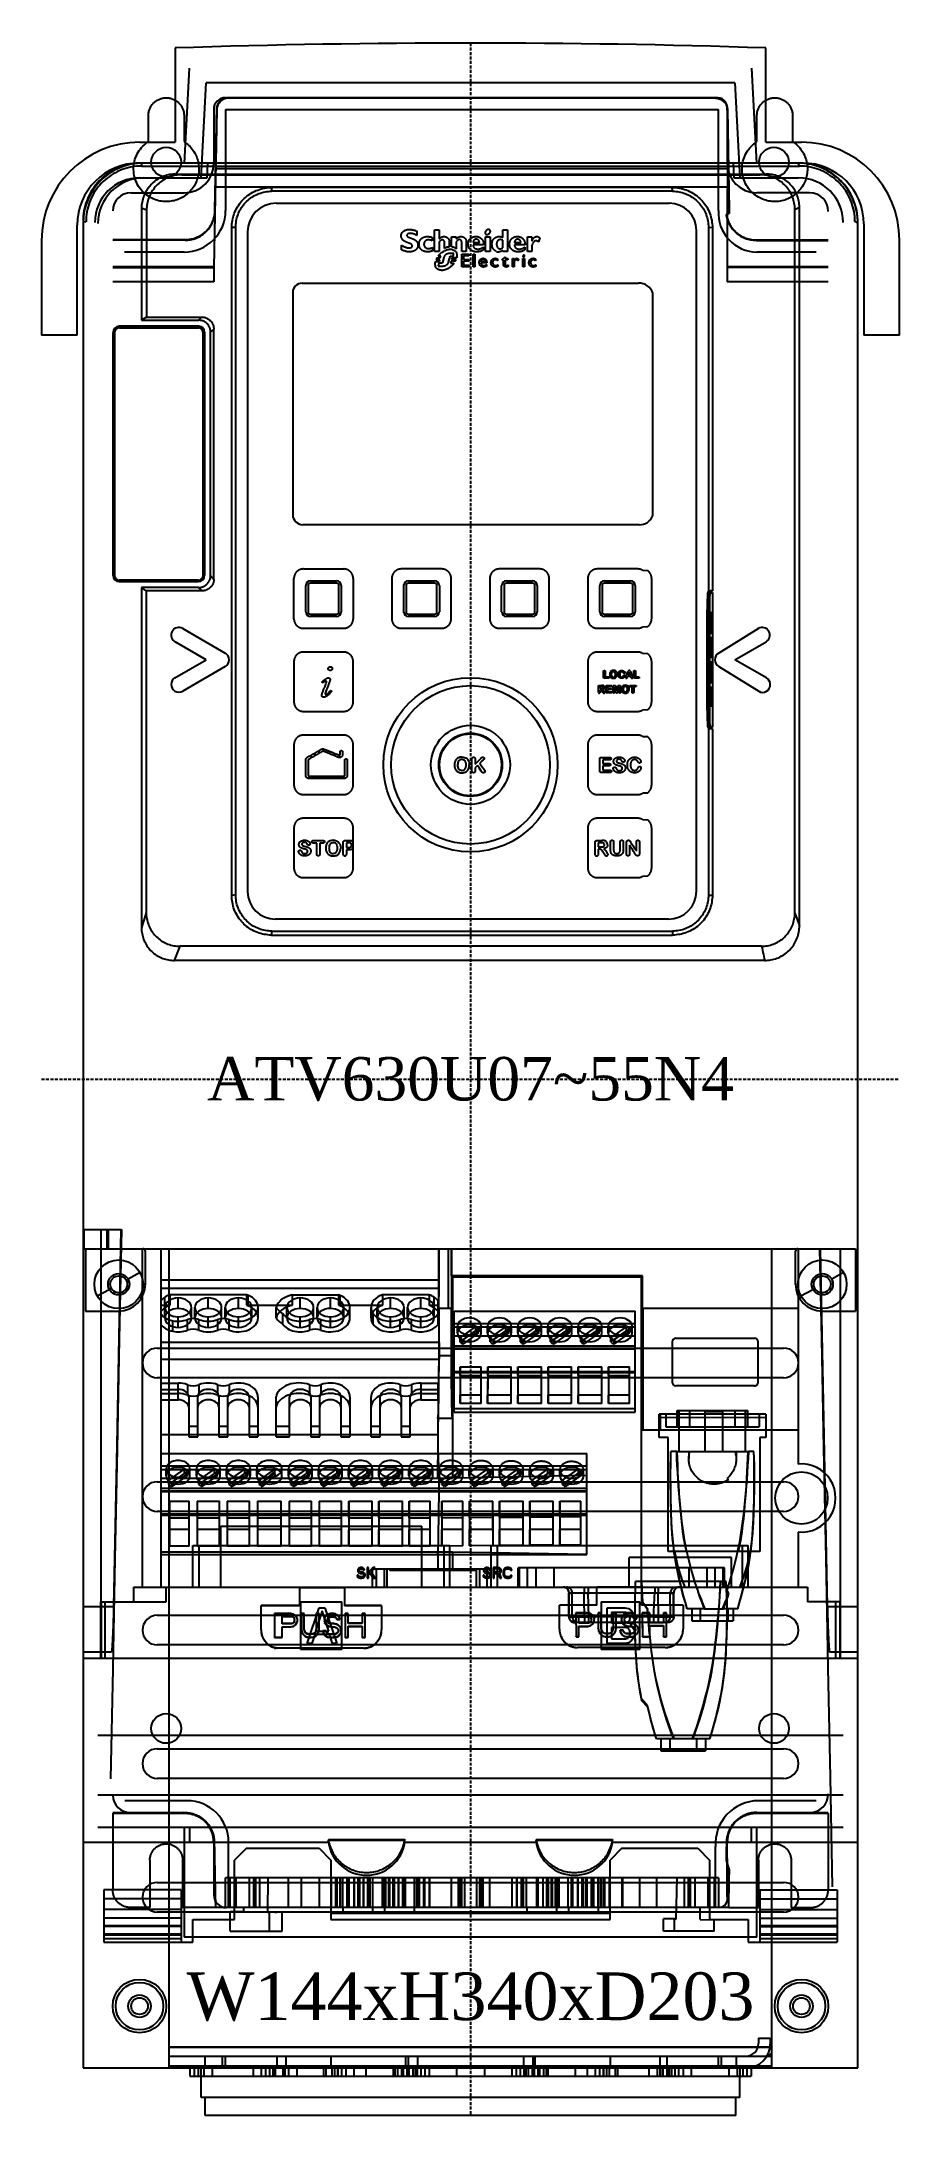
# Model space of a CAD drawing. Extents: x 0 to 144, y 0 to 348.
import ezdxf

# ---------------------------------------------------------------- set-up
doc = ezdxf.new("R2010")
doc.units = 0
doc.linetypes.add('DASHED', pattern=[0.75, 0.5, -0.25])
doc.layers.add('--8N-THT. FIXING HOLE', color=4, linetype='CONTINUOUS')
doc.layers.add('-15N-THT. THIẾT BỊ ĐÓNG MỞ', color=40, linetype='CONTINUOUS')
doc.styles.add('- 04.0', font='times.ttf', dxfattribs={"height": 4})

# ---------------------------------------------------------------- blocks, each defined once
blk = doc.blocks.new('06 - N - SC VSD ATV630U07~55N4')
at = {"layer": '--8N-THT. FIXING HOLE'}
for centre in [(-51.07, 154), (50.93, 154), (-51.07, -109), (50.93, -109)]:
    blk.add_circle(centre, 2.5, dxfattribs=at)
at = {"layer": '-15N-THT. THIẾT BỊ ĐÓNG MỞ'}
for p, q in [((-49.57, 173.19), (-49.57, 157.35)), ((-49.57, 173.19), (-49.57, 173.19)), ((49.57, 157.35), (49.57, 173.19)), ((49.57, 173.19), (49.57, 173.19)), ((-47.24, 169.81), (-48.08, 153.86)), ((-47.24, 169.81), (-47.24, 169.81)), ((-45.22, 151.37), (-44.38, 167.32)), ((44.38, 167.32), (-44.38, 167.32)), ((-44.38, 167.32), (-44.38, 167.32)), ((44.38, 167.32), (45.22, 151.37)), ((44.38, 167.32), (44.38, 167.32)), ((48.08, 153.86), (47.24, 169.81)), ((47.24, 169.81), (47.24, 169.81)), ((-53.42, 163.68), (-53.33, 163.79)), ((-53.33, 163.79), (-53.23, 163.9)), ((-53.23, 163.9), (-53.13, 164)), ((-53.13, 164), (-53.03, 164.09)), ((-53.03, 164.09), (-52.92, 164.18)), ((-52.92, 164.18), (-52.8, 164.27)), ((-52.8, 164.27), (-52.68, 164.35)), ((-52.68, 164.35), (-52.56, 164.42)), ((-52.56, 164.42), (-52.44, 164.49)), ((-52.44, 164.49), (-52.31, 164.55)), ((-52.31, 164.55), (-52.18, 164.61)), ((-52.18, 164.61), (-52.05, 164.66)), ((-52.05, 164.66), (-51.91, 164.7)), ((-51.91, 164.7), (-51.77, 164.74)), ((-51.77, 164.74), (-51.63, 164.77)), ((-51.63, 164.77), (-51.49, 164.79)), ((-51.49, 164.79), (-51.35, 164.81)), ((-51.35, 164.81), (-51.21, 164.82)), ((-51.21, 164.82), (-51.07, 164.82)), ((-51.07, 164.82), (-50.93, 164.82)), ((-50.93, 164.82), (-50.78, 164.81)), ((-50.78, 164.81), (-50.64, 164.79)), ((-50.64, 164.79), (-50.5, 164.77)), ((-50.5, 164.77), (-50.36, 164.74)), ((-50.36, 164.74), (-50.23, 164.7)), ((-50.23, 164.7), (-50.09, 164.66)), ((-50.09, 164.66), (-49.96, 164.61)), ((-49.96, 164.61), (-49.83, 164.55)), ((-49.83, 164.55), (-49.7, 164.49)), ((-49.7, 164.49), (-49.57, 164.42)), ((-49.57, 164.42), (-49.45, 164.35)), ((-49.45, 164.35), (-49.32, 164.26)), ((-49.32, 164.26), (-49.2, 164.17)), ((-49.2, 164.17), (-49.09, 164.08)), ((-49.09, 164.08), (-48.98, 163.97)), ((-48.98, 163.97), (-48.88, 163.87)), ((-48.88, 163.87), (-48.78, 163.76)), ((-48.78, 163.76), (-48.68, 163.64)), ((-42.43, 163.65), (-42.4, 163.72)), ((-42.38, 163.72), (-42.42, 163.64)), ((-42.4, 163.72), (-42.37, 163.78)), ((-42.34, 163.8), (-42.38, 163.72)), ((-42.34, 163.72), (-42.38, 163.64)), ((-42.37, 163.78), (-42.33, 163.84)), ((-42.29, 163.87), (-42.34, 163.8)), ((-42.3, 163.8), (-42.34, 163.72)), ((-42.33, 163.84), (-42.3, 163.9)), ((-42.3, 163.9), (-42.26, 163.96)), ((-42.25, 163.87), (-42.3, 163.8)), ((-42.25, 163.95), (-42.29, 163.87)), ((-42.26, 163.96), (-42.22, 164.02)), ((-42.2, 164.02), (-42.25, 163.95)), ((-42.2, 163.94), (-42.25, 163.87)), ((-42.22, 164.02), (-42.18, 164.08)), ((-42.14, 164.09), (-42.2, 164.02)), ((-42.14, 164.01), (-42.2, 163.94)), ((-42.18, 164.08), (-42.13, 164.13)), ((-42.08, 164.16), (-42.14, 164.09)), ((-42.08, 164.08), (-42.14, 164.01)), ((-42.13, 164.13), (-42.09, 164.19)), ((-42.09, 164.19), (-42.04, 164.24)), ((-42.02, 164.22), (-42.08, 164.16)), ((-42.02, 164.15), (-42.08, 164.08)), ((-42.04, 164.24), (-41.99, 164.29)), ((-41.96, 164.28), (-42.02, 164.22)), ((-41.96, 164.21), (-42.02, 164.15)), ((-41.99, 164.29), (-41.94, 164.34)), ((-41.89, 164.34), (-41.96, 164.28)), ((-41.89, 164.27), (-41.96, 164.21)), ((-41.94, 164.34), (-41.89, 164.39)), ((-41.89, 164.39), (-41.83, 164.43)), ((-41.83, 164.4), (-41.89, 164.34)), ((-41.82, 164.33), (-41.89, 164.27)), ((-41.83, 164.43), (-41.78, 164.47)), ((-41.76, 164.45), (-41.83, 164.4)), ((-41.75, 164.38), (-41.82, 164.33)), ((-41.78, 164.47), (-41.72, 164.51)), ((-41.68, 164.5), (-41.76, 164.45)), ((-41.68, 164.43), (-41.75, 164.38)), ((-41.72, 164.51), (-41.66, 164.55)), ((-41.61, 164.55), (-41.68, 164.5)), ((-41.6, 164.48), (-41.68, 164.43)), ((-41.66, 164.55), (-41.6, 164.59)), ((-41.53, 164.59), (-41.61, 164.55)), ((-41.6, 164.59), (-41.54, 164.63)), ((-41.52, 164.52), (-41.6, 164.48)), ((-41.54, 164.63), (-41.48, 164.66)), ((-41.45, 164.63), (-41.53, 164.59)), ((-41.44, 164.56), (-41.52, 164.52)), ((-41.48, 164.66), (-41.41, 164.69)), ((-41.37, 164.67), (-41.45, 164.63)), ((-41.36, 164.6), (-41.44, 164.56)), ((-41.41, 164.69), (-41.35, 164.72)), ((-41.29, 164.7), (-41.37, 164.67)), ((-41.28, 164.63), (-41.36, 164.6)), ((-41.35, 164.72), (-41.28, 164.74)), ((-41.2, 164.73), (-41.29, 164.7)), ((-41.28, 164.74), (-41.21, 164.76)), ((-41.2, 164.66), (-41.28, 164.63)), ((-41.21, 164.76), (-41.15, 164.79)), ((-41.12, 164.75), (-41.2, 164.73)), ((-41.11, 164.69), (-41.2, 164.66)), ((-41.15, 164.79), (-41.08, 164.8)), ((-41.03, 164.78), (-41.12, 164.75)), ((-41.11, 164.82), (41.53, 164.82)), ((-41.11, 164.82), (-41.11, 164.82)), ((-41.02, 164.71), (-41.11, 164.69)), ((-41.08, 164.8), (-41.01, 164.82)), ((-40.95, 164.79), (-41.03, 164.78)), ((-40.93, 164.73), (-41.02, 164.71)), ((-41.01, 164.82), (-40.94, 164.83)), ((-40.86, 164.81), (-40.95, 164.79)), ((-40.94, 164.83), (-40.87, 164.84)), ((-40.85, 164.74), (-40.93, 164.73)), ((-40.87, 164.84), (-40.8, 164.85)), ((-40.77, 164.82), (-40.86, 164.81)), ((-40.76, 164.75), (-40.85, 164.74)), ((-40.8, 164.85), (-40.73, 164.86)), ((-40.68, 164.82), (-40.77, 164.82)), ((-40.67, 164.76), (-40.76, 164.75)), ((-40.73, 164.86), (-40.66, 164.86)), ((-40.6, 164.82), (-40.68, 164.82)), ((-40.58, 164.76), (-40.67, 164.76)), ((-40.66, 164.86), (-40.59, 164.86)), ((-40.6, 164.82), (-40.59, 164.85)), ((-40.59, 164.85), (-40.59, 164.86)), ((-40.59, 164.86), (-40.59, 164.86)), ((-40.59, 164.86), (-40.59, 164.85)), ((-40.59, 164.86), (41.12, 164.86)), ((-40.59, 164.85), (-40.58, 164.83)), ((-40.58, 164.83), (-40.58, 164.8)), ((-40.58, 164.8), (-40.58, 164.76)), ((41.12, 164.76), (-40.58, 164.76)), ((41.11, 164.82), (41.12, 164.85)), ((41.2, 164.82), (41.11, 164.82)), ((41.12, 164.85), (41.12, 164.86)), ((41.12, 164.86), (41.12, 164.86)), ((41.12, 164.86), (41.12, 164.85)), ((41.12, 164.86), (41.19, 164.86)), ((41.12, 164.85), (41.12, 164.83)), ((41.12, 164.83), (41.12, 164.8)), ((41.12, 164.8), (41.12, 164.76)), ((41.12, 164.76), (41.21, 164.76)), ((41.19, 164.86), (41.26, 164.86)), ((41.29, 164.82), (41.2, 164.82)), ((41.21, 164.76), (41.3, 164.75)), ((41.26, 164.86), (41.33, 164.85)), ((41.38, 164.81), (41.29, 164.82)), ((41.3, 164.75), (41.38, 164.74)), ((41.33, 164.85), (41.4, 164.84)), ((41.47, 164.79), (41.38, 164.81)), ((41.38, 164.74), (41.47, 164.73)), ((41.4, 164.84), (41.47, 164.83)), ((41.47, 164.83), (41.54, 164.82)), ((41.55, 164.78), (41.47, 164.79)), ((41.47, 164.73), (41.56, 164.71)), ((41.53, 164.82), (41.53, 164.82)), ((41.54, 164.82), (41.6, 164.8)), ((41.64, 164.75), (41.55, 164.78)), ((41.56, 164.71), (41.64, 164.69)), ((41.6, 164.8), (41.67, 164.79)), ((41.72, 164.73), (41.64, 164.75)), ((41.64, 164.69), (41.73, 164.66)), ((41.67, 164.79), (41.74, 164.76)), ((41.81, 164.7), (41.72, 164.73)), ((41.73, 164.66), (41.81, 164.63)), ((41.74, 164.76), (41.81, 164.74)), ((41.81, 164.74), (41.87, 164.72)), ((41.89, 164.67), (41.81, 164.7)), ((41.81, 164.63), (41.9, 164.6)), ((41.87, 164.72), (41.94, 164.69)), ((41.97, 164.63), (41.89, 164.67)), ((41.9, 164.6), (41.98, 164.56)), ((41.94, 164.69), (42, 164.66)), ((42.05, 164.59), (41.97, 164.63)), ((41.98, 164.56), (42.05, 164.52)), ((42, 164.66), (42.06, 164.63)), ((42.13, 164.55), (42.05, 164.59)), ((42.05, 164.52), (42.13, 164.48)), ((42.06, 164.63), (42.12, 164.59)), ((42.12, 164.59), (42.18, 164.56)), ((42.2, 164.5), (42.13, 164.55)), ((42.13, 164.48), (42.21, 164.43)), ((42.18, 164.56), (42.24, 164.52)), ((42.27, 164.45), (42.2, 164.5)), ((42.21, 164.43), (42.28, 164.38)), ((42.24, 164.52), (42.3, 164.48)), ((42.35, 164.4), (42.27, 164.45)), ((42.28, 164.38), (42.35, 164.33)), ((42.3, 164.48), (42.35, 164.43)), ((42.35, 164.43), (42.41, 164.39)), ((42.41, 164.34), (42.35, 164.4)), ((42.35, 164.33), (42.42, 164.28)), ((42.41, 164.39), (42.46, 164.34)), ((42.48, 164.28), (42.41, 164.34)), ((42.42, 164.28), (42.48, 164.22)), ((42.46, 164.34), (42.51, 164.29)), ((42.54, 164.22), (42.48, 164.28)), ((42.48, 164.22), (42.55, 164.15)), ((42.51, 164.29), (42.56, 164.24)), ((42.6, 164.16), (42.54, 164.22)), ((42.55, 164.15), (42.61, 164.09)), ((42.56, 164.24), (42.61, 164.19)), ((42.66, 164.09), (42.6, 164.16)), ((42.61, 164.19), (42.66, 164.14)), ((42.61, 164.09), (42.66, 164.02)), ((42.66, 164.14), (42.7, 164.08)), ((42.71, 164.02), (42.66, 164.09)), ((42.66, 164.02), (42.72, 163.95)), ((42.7, 164.08), (42.74, 164.03)), ((42.77, 163.95), (42.71, 164.02)), ((42.72, 163.95), (42.77, 163.88)), ((42.74, 164.03), (42.78, 163.97)), ((42.81, 163.87), (42.77, 163.95)), ((42.77, 163.88), (42.82, 163.81)), ((42.78, 163.97), (42.82, 163.91)), ((42.86, 163.8), (42.81, 163.87)), ((42.82, 163.91), (42.85, 163.85)), ((42.82, 163.81), (42.86, 163.73)), ((42.85, 163.85), (42.89, 163.79)), ((42.9, 163.72), (42.86, 163.8)), ((42.86, 163.73), (42.9, 163.65)), ((42.89, 163.79), (42.92, 163.72)), ((42.94, 163.64), (42.9, 163.72)), ((42.92, 163.72), (42.95, 163.66)), ((48.68, 163.64), (48.78, 163.76)), ((48.78, 163.76), (48.87, 163.87)), ((48.87, 163.87), (48.98, 163.97)), ((48.98, 163.97), (49.09, 164.08)), ((49.09, 164.08), (49.2, 164.17)), ((49.2, 164.17), (49.32, 164.26)), ((49.32, 164.26), (49.44, 164.35)), ((49.44, 164.35), (49.57, 164.42)), ((49.57, 164.42), (49.7, 164.49)), ((49.7, 164.49), (49.82, 164.55)), ((49.82, 164.55), (49.96, 164.61)), ((49.96, 164.61), (50.09, 164.66)), ((50.09, 164.66), (50.22, 164.7)), ((50.22, 164.7), (50.36, 164.74)), ((50.36, 164.74), (50.5, 164.77)), ((50.5, 164.77), (50.64, 164.79)), ((50.64, 164.79), (50.78, 164.81)), ((50.78, 164.81), (50.92, 164.82)), ((50.92, 164.82), (51.07, 164.82)), ((51.07, 164.82), (51.21, 164.82)), ((51.21, 164.82), (51.35, 164.81)), ((51.35, 164.81), (51.49, 164.79)), ((51.49, 164.79), (51.63, 164.77)), ((51.63, 164.77), (51.77, 164.74)), ((51.77, 164.74), (51.91, 164.7)), ((51.91, 164.7), (52.05, 164.66)), ((52.05, 164.66), (52.18, 164.61)), ((52.18, 164.61), (52.31, 164.55)), ((52.31, 164.55), (52.44, 164.49)), ((52.44, 164.49), (52.56, 164.42)), ((52.56, 164.42), (52.68, 164.35)), ((52.68, 164.35), (52.8, 164.27)), ((52.8, 164.27), (52.92, 164.18)), ((52.92, 164.18), (53.02, 164.09)), ((53.02, 164.09), (53.13, 164)), ((53.13, 164), (53.23, 163.9)), ((53.23, 163.9), (53.33, 163.79)), ((53.33, 163.79), (53.42, 163.68)), ((-54.06, 161.83), (-54.05, 161.98)), ((-54.06, 157.46), (-54.06, 161.83)), ((-54.06, 161.83), (-54.06, 161.83)), ((-54.05, 161.98), (-54.04, 162.12)), ((-54.04, 162.12), (-54.03, 162.26)), ((-54.03, 162.26), (-54, 162.4)), ((-54, 162.4), (-53.97, 162.54)), ((-53.97, 162.54), (-53.94, 162.68)), ((-53.94, 162.68), (-53.89, 162.81)), ((-53.89, 162.81), (-53.84, 162.94)), ((-53.84, 162.94), (-53.79, 163.08)), ((-53.79, 163.08), (-53.73, 163.2)), ((-53.73, 163.2), (-53.66, 163.33)), ((-53.66, 163.33), (-53.58, 163.45)), ((-53.58, 163.45), (-53.5, 163.57)), ((-53.5, 163.57), (-53.42, 163.68)), ((-48.68, 163.64), (-48.6, 163.52)), ((-48.6, 163.52), (-48.52, 163.39)), ((-48.52, 163.39), (-48.44, 163.26)), ((-48.44, 163.26), (-48.37, 163.13)), ((-48.37, 163.13), (-48.31, 162.99)), ((-48.31, 162.99), (-48.26, 162.86)), ((-48.26, 162.86), (-48.21, 162.71)), ((-48.21, 162.71), (-48.17, 162.57)), ((-48.17, 162.57), (-48.14, 162.43)), ((-48.14, 162.43), (-48.11, 162.28)), ((-48.11, 162.28), (-48.09, 162.13)), ((-48.09, 162.13), (-48.08, 161.98)), ((-48.08, 161.98), (-48.08, 161.83)), ((-48.08, 161.83), (-48.08, 157.46)), ((-48.08, 161.83), (-48.08, 161.83)), ((-43.09, 162.84), (-43.09, 153.83)), ((-43.09, 162.84), (-43.09, 162.84)), ((-42.59, 162.87), (-43.05, 136.32)), ((-42.89, 145.87), (-42.59, 162.9)), ((-42.89, 145.87), (-42.59, 162.86)), ((-42.65, 159.65), (-42.62, 161.22)), ((-42.62, 161.22), (-42.59, 162.78)), ((-42.59, 162.97), (-42.58, 163.04)), ((-42.59, 162.9), (-42.59, 162.97)), ((-42.58, 162.96), (-42.59, 162.87)), ((-42.58, 162.95), (-42.59, 162.87)), ((-42.59, 162.89), (-42.59, 162.9)), ((-42.59, 162.9), (-42.59, 162.9)), ((-42.59, 162.9), (-42.59, 162.88)), ((-42.59, 162.87), (-42.59, 162.89)), ((-42.59, 162.88), (-42.59, 162.86)), ((-42.59, 162.87), (-42.59, 162.78)), ((-42.59, 162.86), (-42.59, 162.83)), ((-42.59, 162.83), (-42.59, 162.78)), ((-42.57, 163.13), (-42.58, 163.04)), ((-42.58, 163.04), (-42.57, 163.11)), ((-42.57, 163.05), (-42.58, 162.96)), ((-42.58, 163.04), (-42.58, 162.95)), ((-42.55, 163.22), (-42.57, 163.13)), ((-42.57, 163.11), (-42.56, 163.18)), ((-42.55, 163.13), (-42.57, 163.05)), ((-42.56, 163.21), (-42.55, 163.25)), ((-42.56, 163.18), (-42.56, 163.21)), ((-42.53, 163.3), (-42.55, 163.22)), ((-42.55, 163.25), (-42.54, 163.28)), ((-42.53, 163.22), (-42.55, 163.13)), ((-42.54, 163.32), (-42.53, 163.35)), ((-42.54, 163.28), (-42.54, 163.32)), ((-42.51, 163.39), (-42.53, 163.3)), ((-42.53, 163.35), (-42.52, 163.39)), ((-42.51, 163.31), (-42.53, 163.22)), ((-42.52, 163.39), (-42.51, 163.42)), ((-42.48, 163.47), (-42.51, 163.39)), ((-42.51, 163.42), (-42.5, 163.46)), ((-42.48, 163.39), (-42.51, 163.31)), ((-42.5, 163.46), (-42.48, 163.52)), ((-42.48, 163.52), (-42.45, 163.59)), ((-42.45, 163.56), (-42.48, 163.47)), ((-42.45, 163.48), (-42.48, 163.39)), ((-42.45, 163.59), (-42.43, 163.65)), ((-42.42, 163.64), (-42.45, 163.56)), ((-42.42, 163.56), (-42.45, 163.48)), ((-42.38, 163.64), (-42.42, 163.56)), ((-41.1, 162.83), (41.62, 162.83)), ((-41.1, 162.83), (-41.1, 145.89)), ((-41.1, 162.83), (-41.1, 162.83)), ((41.62, 145.89), (41.62, 162.83)), ((41.62, 162.83), (41.62, 162.83)), ((42.9, 163.65), (42.94, 163.57)), ((42.97, 163.56), (42.94, 163.64)), ((42.94, 163.57), (42.97, 163.49)), ((42.95, 163.66), (42.97, 163.59)), ((42.97, 163.59), (43, 163.53)), ((43, 163.47), (42.97, 163.56)), ((42.97, 163.49), (43, 163.41)), ((43, 163.53), (43.02, 163.46)), ((43.03, 163.39), (43, 163.47)), ((43, 163.41), (43.03, 163.32)), ((43.02, 163.46), (43.03, 163.43)), ((43.03, 163.43), (43.04, 163.39)), ((43.05, 163.3), (43.03, 163.39)), ((43.03, 163.32), (43.05, 163.24)), ((43.04, 163.39), (43.05, 163.36)), ((43.05, 163.36), (43.06, 163.33)), ((43.07, 163.22), (43.05, 163.3)), ((43.05, 163.24), (43.07, 163.15)), ((43.11, 162.87), (43.05, 136.32)), ((43.06, 163.33), (43.06, 163.29)), ((43.06, 163.29), (43.07, 163.26)), ((43.07, 163.26), (43.08, 163.22)), ((43.09, 163.13), (43.07, 163.22)), ((43.07, 163.15), (43.09, 163.06)), ((43.08, 163.22), (43.08, 163.19)), ((43.08, 163.19), (43.09, 163.12)), ((43.1, 163.04), (43.09, 163.13)), ((43.09, 163.12), (43.1, 163.05)), ((43.09, 163.06), (43.1, 162.98)), ((43.09, 162.74), (43.09, 153.85)), ((43.09, 162.74), (43.09, 162.74)), ((43.1, 163.05), (43.11, 162.98)), ((43.1, 162.95), (43.1, 163.04)), ((43.1, 162.98), (43.11, 162.89)), ((43.11, 162.87), (43.1, 162.95)), ((43.11, 162.98), (43.11, 162.91)), ((43.11, 162.9), (43.11, 162.91)), ((43.11, 162.91), (43.11, 162.9)), ((43.11, 162.91), (43.4, 145.89)), ((43.11, 162.89), (43.11, 162.9)), ((43.11, 162.9), (43.11, 162.88)), ((43.11, 162.87), (43.11, 162.89)), ((43.11, 162.89), (43.11, 162.8)), ((43.11, 162.88), (43.11, 162.84)), ((43.11, 162.88), (43.4, 145.92)), ((43.11, 162.84), (43.11, 162.8)), ((43.14, 161.23), (43.11, 162.8)), ((43.16, 159.67), (43.14, 161.23)), ((48.08, 161.98), (48.09, 162.13)), ((48.08, 161.83), (48.08, 161.98)), ((48.08, 157.46), (48.08, 161.83)), ((48.08, 161.83), (48.08, 161.83)), ((48.09, 162.13), (48.11, 162.28)), ((48.11, 162.28), (48.14, 162.43)), ((48.14, 162.43), (48.17, 162.57)), ((48.17, 162.57), (48.21, 162.72)), ((48.21, 162.72), (48.26, 162.86)), ((48.26, 162.86), (48.31, 163)), ((48.31, 163), (48.37, 163.13)), ((48.37, 163.13), (48.44, 163.26)), ((48.44, 163.26), (48.52, 163.39)), ((48.52, 163.39), (48.6, 163.52)), ((48.6, 163.52), (48.68, 163.64)), ((53.42, 163.68), (53.5, 163.57)), ((53.5, 163.57), (53.58, 163.45)), ((53.58, 163.45), (53.66, 163.33)), ((53.66, 163.33), (53.72, 163.2)), ((53.72, 163.2), (53.79, 163.08)), ((53.79, 163.08), (53.84, 162.94)), ((53.84, 162.94), (53.89, 162.81)), ((53.89, 162.81), (53.94, 162.68)), ((53.94, 162.68), (53.97, 162.54)), ((53.97, 162.54), (54, 162.4)), ((54, 162.4), (54.03, 162.26)), ((54.03, 162.26), (54.04, 162.12)), ((54.04, 162.12), (54.05, 161.98)), ((54.05, 161.98), (54.06, 161.83)), ((54.06, 161.83), (54.06, 157.46)), ((54.06, 161.83), (54.06, 161.83)), ((-55.5, 157.35), (-49.57, 157.35)), ((-55.5, 157.35), (-55.5, 157.35)), ((-54.97, 156.71), (-54.74, 156.94)), ((-54.74, 156.94), (-54.48, 157.15)), ((-54.48, 157.15), (-54.22, 157.35)), ((-54.22, 157.35), (-54.19, 157.37)), ((-54.19, 157.37), (-54.17, 157.39)), ((-54.17, 157.39), (-54.14, 157.4)), ((-54.14, 157.4), (-54.11, 157.42)), ((-54.11, 157.42), (-54.09, 157.44)), ((-54.09, 157.44), (-54.06, 157.46)), ((-54.06, 157.46), (-54.06, 157.46)), ((-49.57, 157.35), (-49.57, 157.35)), ((-48.08, 157.46), (-48.08, 157.46)), ((-48.08, 157.46), (-47.86, 157.31)), ((-47.86, 157.31), (-47.65, 157.15)), ((-47.65, 157.15), (-47.44, 156.98)), ((-47.44, 156.98), (-47.25, 156.8)), ((-47.25, 156.8), (-47.06, 156.61)), ((-42.7, 156.52), (-42.67, 158.09)), ((-42.67, 158.09), (-42.65, 159.65)), ((43.19, 158.1), (43.16, 159.67)), ((43.22, 156.53), (43.19, 158.1)), ((47.09, 156.64), (47.32, 156.87)), ((47.32, 156.87), (47.56, 157.08)), ((47.56, 157.08), (47.81, 157.27)), ((47.81, 157.27), (48.08, 157.46)), ((48.08, 157.46), (48.08, 157.46)), ((49.57, 157.35), (55.57, 157.35)), ((49.57, 157.35), (49.57, 157.35)), ((54.06, 157.46), (54.06, 157.46)), ((54.06, 157.46), (54.08, 157.44)), ((54.08, 157.44), (54.11, 157.42)), ((54.11, 157.42), (54.14, 157.4)), ((54.14, 157.4), (54.17, 157.39)), ((54.17, 157.39), (54.19, 157.37)), ((54.19, 157.37), (54.22, 157.35)), ((54.22, 157.35), (54.45, 157.18)), ((54.45, 157.18), (54.67, 157)), ((54.67, 157), (54.88, 156.8)), ((54.88, 156.8), (55.08, 156.6)), ((55.57, 157.35), (55.57, 157.35)), ((-58.29, 153.38), (-58.7, 153.24)), ((-57.87, 153.51), (-58.29, 153.38)), ((-57.45, 153.62), (-57.87, 153.51)), ((-57.02, 153.7), (-57.45, 153.62)), ((-56.59, 153.77), (-57.02, 153.7)), ((-56.43, 153.27), (-56.84, 153.2)), ((-56.15, 153.82), (-56.59, 153.77)), ((-56.54, 153.12), (-56.52, 153.45)), ((-56.52, 153.45), (-56.47, 153.79)), ((-56.47, 153.82), (-56.4, 154.15)), ((-56.47, 153.81), (-56.47, 153.82)), ((-56.47, 153.82), (-56.47, 153.82)), ((-56.47, 153.8), (-56.47, 153.81)), ((-56.47, 153.79), (-56.47, 153.8)), ((-56.47, 153.8), (-56.47, 153.8)), ((-56.47, 153.79), (-56.47, 153.79)), ((-56.01, 153.32), (-56.43, 153.27)), ((-56.4, 154.15), (-56.31, 154.46)), ((-56.31, 154.46), (-56.21, 154.78)), ((-56.21, 154.78), (-56.08, 155.08)), ((-55.71, 153.85), (-56.15, 153.82)), ((-56.08, 155.08), (-55.94, 155.38)), ((-55.6, 153.34), (-56.01, 153.32)), ((-55.94, 155.38), (-55.78, 155.67)), ((-55.78, 155.67), (-55.6, 155.95)), ((-55.28, 153.86), (-55.71, 153.85)), ((-55.6, 155.95), (-55.41, 156.21)), ((-55.18, 153.35), (-55.6, 153.34)), ((55.79, 153.86), (-55.59, 153.86)), ((-55.59, 153.86), (-55.59, 153.86)), ((-55.41, 156.21), (-55.2, 156.47)), ((-55.28, 153.86), (-55.18, 153.35)), ((-55.21, 153.86), (-55.21, 153.86)), ((-55.2, 156.47), (-54.97, 156.71)), ((-55.18, 153.35), (55.2, 153.35)), ((-55.06, 153.86), (-55.06, 153.86)), ((-54.94, 153.86), (-54.94, 153.86)), ((-48.08, 153.86), (-48.08, 153.86)), ((-47.06, 156.61), (-46.89, 156.41)), ((-46.89, 156.41), (-46.72, 156.2)), ((-46.72, 156.2), (-46.57, 155.99)), ((-46.57, 155.99), (-46.42, 155.77)), ((-46.42, 155.77), (-46.28, 155.54)), ((-46.28, 155.54), (-46.16, 155.31)), ((-46.16, 155.31), (-46.05, 155.07)), ((-46.05, 155.07), (-45.95, 154.82)), ((-45.95, 154.82), (-45.86, 154.57)), ((-45.86, 154.57), (-45.78, 154.32)), ((-45.78, 154.32), (-45.72, 154.06)), ((-45.72, 154.06), (-45.67, 153.8)), ((-45.67, 153.8), (-45.63, 153.54)), ((-45.63, 153.54), (-45.6, 153.28)), ((-45.6, 153.28), (-45.59, 153.01)), ((-45.09, 153.86), (-45.09, 153.86)), ((-44.22, 151.37), (-44.09, 153.86)), ((-44.09, 153.86), (-44.09, 153.86)), ((-43.09, 153.83), (-43.09, 153.83)), ((-42.78, 151.83), (-42.75, 153.4)), ((-42.75, 153.4), (-42.73, 154.96)), ((-42.73, 154.96), (-42.7, 156.52)), ((43.09, 153.85), (43.09, 153.85)), ((43.25, 154.97), (43.22, 156.53)), ((43.27, 153.4), (43.25, 154.97)), ((43.3, 151.83), (43.27, 153.4)), ((44.09, 153.86), (44.22, 151.37)), ((44.09, 153.86), (44.09, 153.86)), ((45.09, 153.86), (45.09, 153.86)), ((45.59, 153.18), (45.62, 153.5)), ((45.62, 153.5), (45.67, 153.82)), ((45.67, 153.82), (45.73, 154.13)), ((45.73, 154.13), (45.82, 154.44)), ((45.82, 154.44), (45.92, 154.75)), ((45.92, 154.75), (46.04, 155.04)), ((46.04, 155.04), (46.17, 155.33)), ((46.17, 155.33), (46.33, 155.62)), ((46.33, 155.62), (46.5, 155.89)), ((46.5, 155.89), (46.68, 156.15)), ((46.68, 156.15), (46.88, 156.4)), ((46.88, 156.4), (47.09, 156.64)), ((48.08, 153.86), (48.08, 153.86)), ((54.92, 153.86), (54.96, 153.79)), ((54.96, 153.79), (55, 153.71)), ((55, 153.71), (55.04, 153.64)), ((55.47, 153.84), (55.02, 153.86)), ((55.02, 153.86), (55.02, 153.86)), ((55.04, 153.86), (55.04, 153.86)), ((55.04, 153.64), (55.08, 153.57)), ((55.05, 153.86), (55.05, 153.86)), ((55.08, 156.6), (55.27, 156.39)), ((55.08, 153.57), (55.12, 153.5)), ((55.12, 153.5), (55.16, 153.43)), ((55.16, 153.43), (55.2, 153.35)), ((55.61, 153.34), (55.2, 153.35)), ((55.27, 156.39), (55.44, 156.16)), ((55.44, 156.16), (55.61, 155.93)), ((55.91, 153.81), (55.47, 153.84)), ((55.61, 155.93), (55.76, 155.69)), ((56.03, 153.32), (55.61, 153.34)), ((55.76, 155.69), (55.9, 155.45)), ((55.79, 153.86), (55.79, 153.86)), ((55.9, 155.45), (56.03, 155.19)), ((56.36, 153.76), (55.91, 153.81)), ((56.03, 155.19), (56.14, 154.93)), ((56.45, 153.27), (56.03, 153.32)), ((56.14, 154.93), (56.24, 154.66)), ((56.24, 154.66), (56.33, 154.39)), ((56.33, 154.39), (56.4, 154.12)), ((56.8, 153.68), (56.36, 153.76)), ((56.4, 154.12), (56.46, 153.84)), ((56.86, 153.2), (56.45, 153.27)), ((56.46, 153.84), (56.46, 153.82)), ((56.46, 153.82), (56.47, 153.81)), ((56.47, 153.81), (56.47, 153.8)), ((56.47, 153.8), (56.47, 153.78)), ((56.47, 153.78), (56.47, 153.77)), ((56.47, 153.77), (56.48, 153.76)), ((56.48, 153.76), (56.51, 153.49)), ((56.51, 153.49), (56.54, 153.22)), ((57.24, 153.59), (56.8, 153.68)), ((57.67, 153.48), (57.24, 153.59)), ((58.1, 153.35), (57.67, 153.48)), ((58.52, 153.2), (58.1, 153.35)), ((-63.16, 149.84), (-63.41, 149.48)), ((-62.9, 150.19), (-63.16, 149.84)), ((-62.62, 150.53), (-62.9, 150.19)), ((-62.48, 149.84), (-62.73, 149.5)), ((-62.32, 150.85), (-62.62, 150.53)), ((-62.21, 150.16), (-62.48, 149.84)), ((-62.01, 151.16), (-62.32, 150.85)), ((-61.93, 150.47), (-62.21, 150.16)), ((-61.69, 151.45), (-62.01, 151.16)), ((-61.63, 150.76), (-61.93, 150.47)), ((-61.35, 151.73), (-61.69, 151.45)), ((-61.32, 151.05), (-61.63, 150.76)), ((-61.01, 152), (-61.35, 151.73)), ((-61, 151.32), (-61.32, 151.05)), ((-60.65, 152.25), (-61.01, 152)), ((-60.67, 151.57), (-61, 151.32)), ((-60.32, 151.81), (-60.67, 151.57)), ((-60.28, 152.48), (-60.65, 152.25)), ((-59.97, 152.03), (-60.32, 151.81)), ((-59.9, 152.7), (-60.28, 152.48)), ((-59.6, 152.24), (-59.97, 152.03)), ((-59.51, 152.89), (-59.9, 152.7)), ((-59.23, 152.43), (-59.6, 152.24)), ((-59.11, 153.08), (-59.51, 152.89)), ((-58.85, 152.6), (-59.23, 152.43)), ((-58.7, 153.24), (-59.11, 153.08)), ((-58.46, 152.76), (-58.85, 152.6)), ((-58.06, 152.9), (-58.46, 152.76)), ((-57.66, 153.02), (-58.06, 152.9)), ((-57.26, 153.12), (-57.66, 153.02)), ((-56.84, 153.2), (-57.26, 153.12)), ((-56.55, 152.78), (-56.54, 153.12)), ((-56.53, 152.45), (-56.55, 152.78)), ((-56.5, 152.11), (-56.53, 152.45)), ((-56.44, 151.78), (-56.5, 152.11)), ((-56.37, 151.46), (-56.44, 151.78)), ((-56.27, 151.14), (-56.37, 151.46)), ((-56.16, 150.82), (-56.27, 151.14)), ((-56.02, 150.51), (-56.16, 150.82)), ((-55.87, 150.21), (-56.02, 150.51)), ((-55.7, 149.93), (-55.87, 150.21)), ((-55.51, 149.65), (-55.7, 149.93)), ((-55.57, 151.37), (-44.22, 151.37)), ((-55.57, 151.37), (-55.57, 151.37)), ((-54.86, 151.37), (-54.86, 151.37)), ((-53.96, 149.84), (-54.11, 149.64)), ((-53.79, 150.04), (-53.96, 149.84)), ((-53.62, 150.23), (-53.79, 150.04)), ((-53.43, 150.41), (-53.62, 150.23)), ((-53.24, 150.59), (-53.43, 150.41)), ((-53.05, 150.75), (-53.24, 150.59)), ((-52.9, 149.86), (-53.07, 149.65)), ((-52.84, 150.91), (-53.05, 150.75)), ((-52.72, 150.06), (-52.9, 149.86)), ((-52.63, 151.06), (-52.84, 150.91)), ((-52.53, 150.24), (-52.72, 150.06)), ((-52.41, 151.19), (-52.63, 151.06)), ((-52.33, 150.42), (-52.53, 150.24)), ((-52.19, 151.32), (-52.41, 151.19)), ((-52.13, 150.59), (-52.33, 150.42)), ((-51.96, 151.44), (-52.19, 151.32)), ((-51.92, 150.76), (-52.13, 150.59)), ((-51.72, 151.54), (-51.96, 151.44)), ((-51.7, 150.91), (-51.92, 150.76)), ((-51.48, 151.64), (-51.72, 151.54)), ((-51.47, 151.05), (-51.7, 150.91)), ((-51.24, 151.72), (-51.48, 151.64)), ((-51.24, 151.18), (-51.47, 151.05)), ((-50.99, 151.8), (-51.24, 151.72)), ((-51, 151.3), (-51.24, 151.18)), ((-50.76, 151.41), (-51, 151.3)), ((-50.74, 151.86), (-50.99, 151.8)), ((-50.51, 151.51), (-50.76, 151.41)), ((-50.49, 151.91), (-50.74, 151.86)), ((-50.26, 151.6), (-50.51, 151.51)), ((-50.24, 151.95), (-50.49, 151.91)), ((-50, 151.68), (-50.26, 151.6)), ((-49.98, 151.98), (-50.24, 151.95)), ((-49.75, 151.74), (-50, 151.68)), ((-49.72, 152), (-49.98, 151.98)), ((-49.48, 151.8), (-49.75, 151.74)), ((-49.47, 152), (-49.72, 152)), ((-49.22, 151.84), (-49.48, 151.8)), ((-49.47, 152), (49.63, 152)), ((-49.32, 151.99), (-49.47, 152)), ((-49.02, 151.96), (-49.32, 151.99)), ((-48.96, 151.87), (-49.22, 151.84)), ((-48.87, 151.94), (-49.02, 151.96)), ((-48.69, 151.89), (-48.96, 151.87)), ((-48.72, 151.92), (-48.87, 151.94)), ((-48.42, 151.89), (-48.72, 151.92)), ((-48.42, 151.89), (-48.69, 151.89)), ((-48.42, 151.89), (48.61, 151.89)), ((-46.55, 149.76), (-46.7, 149.55)), ((-46.4, 149.98), (-46.55, 149.76)), ((-46.27, 150.21), (-46.4, 149.98)), ((-46.15, 150.45), (-46.27, 150.21)), ((-46.03, 150.69), (-46.15, 150.45)), ((-45.94, 150.93), (-46.03, 150.69)), ((-45.85, 151.18), (-45.94, 150.93)), ((-45.77, 151.44), (-45.85, 151.18)), ((-45.71, 151.7), (-45.77, 151.44)), ((-45.66, 151.96), (-45.71, 151.7)), ((-45.62, 152.22), (-45.66, 151.96)), ((-45.6, 152.48), (-45.62, 152.22)), ((-45.59, 152.75), (-45.6, 152.48)), ((-45.59, 153.01), (-45.59, 152.75)), ((-45.22, 151.37), (-45.22, 151.37)), ((-44.22, 151.37), (-44.22, 151.37)), ((-42.83, 149.25), (-42.81, 150.11)), ((-42.82, 149.87), (43.33, 149.87)), ((-42.81, 150.11), (-42.8, 150.97)), ((-42.8, 150.97), (-42.78, 151.83)), ((43.3, 151.83), (-42.78, 151.83)), ((43.28, 152.9), (-42.76, 152.9)), ((-33.94, 149.74), (-33.63, 149.76)), ((-33.63, 149.76), (-33.33, 149.76)), ((-33.34, 149.67), (-33.33, 149.76)), ((33.85, 149.76), (-33.33, 149.76)), ((33.85, 149.76), (34.15, 149.76)), ((33.92, 149.11), (33.85, 149.76)), ((34.15, 149.76), (34.45, 149.74)), ((43.32, 150.98), (43.3, 151.83)), ((43.33, 150.13), (43.32, 150.98)), ((43.35, 149.28), (43.33, 150.13)), ((44.22, 151.37), (55.07, 151.37)), ((44.22, 151.37), (44.22, 151.37)), ((45.22, 151.37), (45.22, 151.37)), ((45.58, 152.86), (45.59, 153.18)), ((45.59, 152.54), (45.58, 152.86)), ((45.62, 152.22), (45.59, 152.54)), ((45.67, 151.91), (45.62, 152.22)), ((45.73, 151.59), (45.67, 151.91)), ((45.82, 151.28), (45.73, 151.59)), ((45.92, 150.98), (45.82, 151.28)), ((46.04, 150.68), (45.92, 150.98)), ((46.17, 150.39), (46.04, 150.68)), ((46.33, 150.11), (46.17, 150.39)), ((46.5, 149.84), (46.33, 150.11)), ((46.68, 149.58), (46.5, 149.84)), ((48.61, 151.89), (49.63, 152)), ((48.87, 151.89), (48.61, 151.89)), ((49.13, 151.87), (48.87, 151.89)), ((49.39, 151.84), (49.13, 151.87)), ((49.65, 151.8), (49.39, 151.84)), ((49.88, 152), (49.63, 152)), ((49.91, 151.75), (49.65, 151.8)), ((50.13, 151.98), (49.88, 152)), ((50.16, 151.68), (49.91, 151.75)), ((50.38, 151.95), (50.13, 151.98)), ((50.41, 151.61), (50.16, 151.68)), ((50.62, 151.92), (50.38, 151.95)), ((50.66, 151.52), (50.41, 151.61)), ((50.87, 151.87), (50.62, 151.92)), ((50.9, 151.42), (50.66, 151.52)), ((51.11, 151.8), (50.87, 151.87)), ((51.14, 151.32), (50.9, 151.42)), ((51.35, 151.73), (51.11, 151.8)), ((51.37, 151.2), (51.14, 151.32)), ((51.59, 151.65), (51.35, 151.73)), ((51.6, 151.07), (51.37, 151.2)), ((51.82, 151.56), (51.59, 151.65)), ((51.82, 150.93), (51.6, 151.07)), ((52.05, 151.45), (51.82, 151.56)), ((52.03, 150.78), (51.82, 150.93)), ((52.24, 150.62), (52.03, 150.78)), ((52.27, 151.34), (52.05, 151.45)), ((52.44, 150.45), (52.24, 150.62)), ((52.49, 151.22), (52.27, 151.34)), ((52.63, 150.28), (52.44, 150.45)), ((52.7, 151.08), (52.49, 151.22)), ((52.82, 150.09), (52.63, 150.28)), ((52.91, 150.94), (52.7, 151.08)), ((52.99, 149.9), (52.82, 150.09)), ((53.11, 150.79), (52.91, 150.94)), ((53.16, 149.7), (52.99, 149.9)), ((53.3, 150.63), (53.11, 150.79)), ((53.48, 150.46), (53.3, 150.63)), ((53.66, 150.28), (53.48, 150.46)), ((53.83, 150.1), (53.66, 150.28)), ((53.99, 149.9), (53.83, 150.1)), ((54.14, 149.7), (53.99, 149.9)), ((55.03, 151.37), (55.03, 151.37)), ((55.07, 151.37), (55.07, 151.37)), ((55.67, 149.89), (55.52, 149.66)), ((55.81, 150.12), (55.67, 149.89)), ((55.94, 150.35), (55.81, 150.12)), ((56.06, 150.6), (55.94, 150.35)), ((56.16, 150.84), (56.06, 150.6)), ((56.26, 151.1), (56.16, 150.84)), ((56.34, 151.35), (56.26, 151.1)), ((56.41, 151.62), (56.34, 151.35)), ((56.46, 151.88), (56.41, 151.62)), ((56.5, 152.15), (56.46, 151.88)), ((56.53, 152.41), (56.5, 152.15)), ((56.55, 152.68), (56.53, 152.41)), ((56.54, 153.22), (56.55, 152.95)), ((56.55, 152.95), (56.55, 152.68)), ((57.27, 153.12), (56.86, 153.2)), ((57.68, 153.02), (57.27, 153.12)), ((58.08, 152.9), (57.68, 153.02)), ((58.47, 152.76), (58.08, 152.9)), ((58.86, 152.6), (58.47, 152.76)), ((58.94, 153.03), (58.52, 153.2)), ((59.24, 152.43), (58.86, 152.6)), ((59.34, 152.84), (58.94, 153.03)), ((59.61, 152.24), (59.24, 152.43)), ((59.74, 152.64), (59.34, 152.84)), ((59.98, 152.03), (59.61, 152.24)), ((60.13, 152.41), (59.74, 152.64)), ((60.33, 151.81), (59.98, 152.03)), ((60.51, 152.17), (60.13, 152.41)), ((60.67, 151.57), (60.33, 151.81)), ((60.87, 151.92), (60.51, 152.17)), ((61.01, 151.32), (60.67, 151.57)), ((61.23, 151.65), (60.87, 151.92)), ((61.33, 151.05), (61.01, 151.32)), ((61.57, 151.36), (61.23, 151.65)), ((61.64, 150.77), (61.33, 151.05)), ((61.9, 151.06), (61.57, 151.36)), ((61.93, 150.47), (61.64, 150.77)), ((62.22, 150.74), (61.9, 151.06)), ((62.22, 150.17), (61.93, 150.47)), ((62.52, 150.41), (62.22, 150.74)), ((62.48, 149.84), (62.22, 150.17)), ((62.74, 149.51), (62.48, 149.84)), ((62.81, 150.07), (62.52, 150.41)), ((63.08, 149.71), (62.81, 150.07)), ((-64.78, 146.28), (-64.87, 145.85)), ((-64.67, 146.71), (-64.78, 146.28)), ((-64.55, 147.13), (-64.67, 146.71)), ((-64.4, 147.54), (-64.55, 147.13)), ((-64.24, 147.94), (-64.4, 147.54)), ((-64.18, 146.5), (-64.28, 146.09)), ((-64.06, 148.34), (-64.24, 147.94)), ((-64.06, 146.9), (-64.18, 146.5)), ((-63.86, 148.73), (-64.06, 148.34)), ((-63.92, 147.3), (-64.06, 146.9)), ((-63.77, 147.68), (-63.92, 147.3)), ((-63.64, 149.11), (-63.86, 148.73)), ((-63.59, 148.07), (-63.77, 147.68)), ((-63.41, 149.48), (-63.64, 149.11)), ((-63.4, 148.44), (-63.59, 148.07)), ((-63.2, 148.8), (-63.4, 148.44)), ((-62.97, 149.16), (-63.2, 148.8)), ((-62.73, 149.5), (-62.97, 149.16)), ((-56.97, 148.88), (-48.05, 148.88)), ((-56.97, 148.88), (-56.97, 148.88)), ((-55.3, 149.38), (-55.51, 149.65)), ((-55.08, 149.13), (-55.3, 149.38)), ((-55.2, 146.52), (-55.21, 146.26)), ((-55.19, 146.78), (-55.2, 146.52)), ((-55.16, 147.03), (-55.19, 146.78)), ((-55.12, 147.29), (-55.16, 147.03)), ((-55.06, 147.54), (-55.12, 147.29)), ((-54.85, 148.89), (-55.08, 149.13)), ((-55, 147.79), (-55.06, 147.54)), ((-54.93, 148.04), (-55, 147.79)), ((-54.84, 148.28), (-54.93, 148.04)), ((-54.6, 148.67), (-54.85, 148.89)), ((-54.75, 148.52), (-54.84, 148.28)), ((-54.64, 148.76), (-54.75, 148.52)), ((-54.52, 148.98), (-54.64, 148.76)), ((-54.33, 148.46), (-54.6, 148.67)), ((-54.4, 149.21), (-54.52, 148.98)), ((-54.26, 149.43), (-54.4, 149.21)), ((-54.34, 146.48), (-54.36, 146.21)), ((-54.31, 146.75), (-54.34, 146.48)), ((-54.06, 148.27), (-54.33, 148.46)), ((-54.27, 147.01), (-54.31, 146.75)), ((-54.22, 147.27), (-54.27, 147.01)), ((-54.11, 149.64), (-54.26, 149.43)), ((-54.15, 147.53), (-54.22, 147.27)), ((-54.08, 147.78), (-54.15, 147.53)), ((-53.99, 148.04), (-54.08, 147.78)), ((-53.83, 148.13), (-54.06, 148.27)), ((-53.89, 148.28), (-53.99, 148.04)), ((-53.78, 148.53), (-53.89, 148.28)), ((-53.6, 148), (-53.83, 148.13)), ((-53.66, 148.76), (-53.78, 148.53)), ((-53.52, 149), (-53.66, 148.76)), ((-53.36, 147.88), (-53.6, 148)), ((-53.38, 149.22), (-53.52, 149)), ((-53.23, 149.44), (-53.38, 149.22)), ((-53.12, 147.78), (-53.36, 147.88)), ((-53.07, 149.65), (-53.23, 149.44)), ((-52.87, 147.69), (-53.12, 147.78)), ((-52.62, 147.6), (-52.87, 147.69)), ((-52.36, 147.54), (-52.62, 147.6)), ((-52.1, 147.48), (-52.36, 147.54)), ((-51.84, 147.44), (-52.1, 147.48)), ((-51.58, 147.4), (-51.84, 147.44)), ((-51.32, 147.39), (-51.58, 147.4)), ((-51.05, 147.38), (-51.32, 147.39)), ((-50.79, 147.39), (-51.05, 147.38)), ((-50.52, 147.41), (-50.79, 147.39)), ((-50.26, 147.44), (-50.52, 147.41)), ((-50, 147.49), (-50.26, 147.44)), ((-49.74, 147.54), (-50, 147.49)), ((-49.48, 147.61), (-49.74, 147.54)), ((-49.23, 147.7), (-49.48, 147.61)), ((-48.98, 147.79), (-49.23, 147.7)), ((-48.74, 147.9), (-48.98, 147.79)), ((-48.51, 148.02), (-48.74, 147.9)), ((-48.27, 148.15), (-48.51, 148.02)), ((-48.05, 148.29), (-48.27, 148.15)), ((-48.05, 148.88), (-48.05, 148.88)), ((-47.83, 148.44), (-48.05, 148.29)), ((-47.62, 148.6), (-47.83, 148.44)), ((-47.42, 148.77), (-47.62, 148.6)), ((-47.23, 148.95), (-47.42, 148.77)), ((-47.04, 149.14), (-47.23, 148.95)), ((-46.87, 149.34), (-47.04, 149.14)), ((-46.7, 149.55), (-46.87, 149.34)), ((-42.89, 145.8), (-42.87, 146.66)), ((-42.87, 146.66), (-42.86, 147.52)), ((-42.86, 147.52), (-42.84, 148.39)), ((-42.84, 148.39), (-42.83, 149.25)), ((-39.27, 146.22), (-39.12, 146.48)), ((-39.12, 146.48), (-38.96, 146.74)), ((-38.96, 146.74), (-38.79, 146.99)), ((-38.79, 146.99), (-38.6, 147.23)), ((-38.6, 147.23), (-38.41, 147.46)), ((-38.55, 146.17), (-38.41, 146.4)), ((-38.41, 147.46), (-38.2, 147.68)), ((-38.41, 146.4), (-38.26, 146.62)), ((-38.26, 146.62), (-38.09, 146.84)), ((-38.2, 147.68), (-37.99, 147.9)), ((-38.09, 146.84), (-37.92, 147.05)), ((-37.99, 147.9), (-37.77, 148.1)), ((-37.92, 147.05), (-37.74, 147.25)), ((-37.77, 148.1), (-37.54, 148.29)), ((-37.74, 147.25), (-37.54, 147.44)), ((-37.54, 148.29), (-37.29, 148.48)), ((-37.54, 147.44), (-37.34, 147.62)), ((-37.34, 147.62), (-37.14, 147.79)), ((-37.29, 148.48), (-37.05, 148.65)), ((-37.14, 147.79), (-36.92, 147.96)), ((-37.05, 148.65), (-36.79, 148.81)), ((-36.92, 147.96), (-36.7, 148.11)), ((-36.79, 148.81), (-36.53, 148.96)), ((-36.7, 148.11), (-36.47, 148.26)), ((-36.53, 148.96), (-36.26, 149.1)), ((-36.47, 148.26), (-36.23, 148.39)), ((-36.26, 149.1), (-35.98, 149.22)), ((-36.23, 148.39), (-35.99, 148.51)), ((-35.99, 148.51), (-35.75, 148.63)), ((-35.98, 149.22), (-35.7, 149.33)), ((-35.75, 148.63), (-35.5, 148.73)), ((-35.7, 149.33), (-35.42, 149.43)), ((-35.5, 148.73), (-35.24, 148.82)), ((-35.42, 149.43), (-35.13, 149.52)), ((-35.24, 148.82), (-34.98, 148.89)), ((-35.13, 149.52), (-34.83, 149.6)), ((-34.98, 148.89), (-34.72, 148.96)), ((-34.83, 149.6), (-34.54, 149.66)), ((-34.72, 148.96), (-34.45, 149.01)), ((-34.54, 149.66), (-34.24, 149.7)), ((-34.45, 149.01), (-34.19, 149.06)), ((-34.24, 149.7), (-33.94, 149.74)), ((-34.19, 149.06), (-33.92, 149.09)), ((-33.92, 149.09), (-33.65, 149.11)), ((-33.65, 149.11), (-33.38, 149.11)), ((-33.38, 149.11), (-33.37, 149.2)), ((33.92, 149.11), (-33.38, 149.11)), ((-33.37, 149.2), (-33.34, 149.58)), ((-33.34, 149.58), (-33.34, 149.67)), ((-32.61, 147.1), (-32.61, 147.1)), ((-32.61, 147.1), (33.37, 147.1)), ((33.37, 147.1), (33.37, 147.1)), ((33.92, 149.11), (34.19, 149.11)), ((34.19, 149.11), (34.46, 149.09)), ((34.45, 149.74), (34.75, 149.7)), ((34.46, 149.09), (34.73, 149.06)), ((34.73, 149.06), (34.99, 149.01)), ((34.75, 149.7), (35.05, 149.66)), ((34.99, 149.01), (35.26, 148.96)), ((35.05, 149.66), (35.35, 149.6)), ((35.26, 148.96), (35.52, 148.9)), ((35.35, 149.6), (35.64, 149.52)), ((35.52, 148.9), (35.78, 148.82)), ((35.64, 149.52), (35.93, 149.44)), ((35.78, 148.82), (36.03, 148.73)), ((35.93, 149.44), (36.22, 149.34)), ((36.03, 148.73), (36.28, 148.63)), ((36.22, 149.34), (36.5, 149.22)), ((36.28, 148.63), (36.53, 148.52)), ((36.5, 149.22), (36.78, 149.1)), ((36.53, 148.52), (36.77, 148.39)), ((36.77, 148.39), (37, 148.26)), ((36.78, 149.1), (37.04, 148.96)), ((37, 148.26), (37.23, 148.12)), ((37.04, 148.96), (37.31, 148.81)), ((37.23, 148.12), (37.45, 147.96)), ((37.31, 148.81), (37.56, 148.65)), ((37.45, 147.96), (37.67, 147.8)), ((37.56, 148.65), (37.81, 148.48)), ((37.67, 147.8), (37.87, 147.63)), ((37.81, 148.48), (38.05, 148.29)), ((37.87, 147.63), (38.07, 147.45)), ((38.05, 148.29), (38.29, 148.1)), ((38.07, 147.45), (38.26, 147.26)), ((38.26, 147.26), (38.44, 147.06)), ((38.29, 148.1), (38.51, 147.9)), ((38.44, 147.06), (38.62, 146.85)), ((38.51, 147.9), (38.72, 147.68)), ((38.62, 146.85), (38.78, 146.64)), ((38.72, 147.68), (38.93, 147.46)), ((38.78, 146.64), (38.93, 146.41)), ((38.93, 147.46), (39.12, 147.23)), ((38.93, 146.41), (39.08, 146.19)), ((39.12, 147.23), (39.3, 146.99)), ((39.3, 146.99), (39.48, 146.74)), ((39.48, 146.74), (39.64, 146.48)), ((39.64, 146.48), (39.79, 146.22)), ((43.36, 148.43), (43.35, 149.28)), ((43.38, 147.58), (43.36, 148.43)), ((43.39, 146.72), (43.38, 147.58)), ((43.4, 145.87), (43.39, 146.72)), ((46.88, 149.32), (46.68, 149.58)), ((47.09, 149.09), (46.88, 149.32)), ((47.32, 148.86), (47.09, 149.09)), ((47.56, 148.65), (47.32, 148.86)), ((47.81, 148.45), (47.56, 148.65)), ((48.08, 148.27), (47.81, 148.45)), ((56.9, 148.88), (48.06, 148.88)), ((48.06, 148.88), (48.06, 148.88)), ((48.31, 148.13), (48.08, 148.27)), ((48.54, 148), (48.31, 148.13)), ((48.78, 147.88), (48.54, 148)), ((49.03, 147.77), (48.78, 147.88)), ((49.29, 147.68), (49.03, 147.77)), ((49.54, 147.6), (49.29, 147.68)), ((49.8, 147.53), (49.54, 147.6)), ((50.07, 147.47), (49.8, 147.53)), ((50.33, 147.43), (50.07, 147.47)), ((50.6, 147.4), (50.33, 147.43)), ((50.87, 147.38), (50.6, 147.4)), ((51.14, 147.38), (50.87, 147.38)), ((51.41, 147.39), (51.14, 147.38)), ((51.68, 147.41), (51.41, 147.39)), ((51.95, 147.45), (51.68, 147.41)), ((52.21, 147.5), (51.95, 147.45)), ((52.47, 147.56), (52.21, 147.5)), ((52.73, 147.64), (52.47, 147.56)), ((52.99, 147.73), (52.73, 147.64)), ((53.24, 147.83), (52.99, 147.73)), ((53.32, 149.49), (53.16, 149.7)), ((53.48, 147.94), (53.24, 147.83)), ((53.47, 149.28), (53.32, 149.49)), ((53.61, 149.06), (53.47, 149.28)), ((53.72, 148.07), (53.48, 147.94)), ((53.74, 148.83), (53.61, 149.06)), ((53.95, 148.2), (53.72, 148.07)), ((53.86, 148.6), (53.74, 148.83)), ((53.96, 148.36), (53.86, 148.6)), ((54.18, 148.35), (53.95, 148.2)), ((54.06, 148.12), (53.96, 148.36)), ((54.15, 147.87), (54.06, 148.12)), ((54.28, 149.5), (54.14, 149.7)), ((54.22, 147.62), (54.15, 147.87)), ((54.4, 148.51), (54.18, 148.35)), ((54.29, 147.37), (54.22, 147.62)), ((54.42, 149.29), (54.28, 149.5)), ((54.34, 147.11), (54.29, 147.37)), ((54.38, 146.85), (54.34, 147.11)), ((54.41, 146.59), (54.38, 146.85)), ((54.61, 148.68), (54.4, 148.51)), ((54.43, 146.33), (54.41, 146.59)), ((54.54, 149.07), (54.42, 149.29)), ((54.43, 146.07), (54.43, 146.33)), ((54.65, 148.85), (54.54, 149.07)), ((54.81, 148.86), (54.61, 148.68)), ((54.76, 148.62), (54.65, 148.85)), ((54.85, 148.39), (54.76, 148.62)), ((54.76, 146.22), (54.87, 146.27)), ((55, 149.04), (54.81, 148.86)), ((54.93, 148.15), (54.85, 148.39)), ((54.87, 146.27), (54.99, 146.32)), ((55.01, 147.91), (54.93, 148.15)), ((54.99, 146.32), (55.1, 146.37)), ((55.18, 149.24), (55, 149.04)), ((55.07, 147.67), (55.01, 147.91)), ((55.12, 147.42), (55.07, 147.67)), ((55.1, 146.37), (55.21, 146.43)), ((55.16, 147.17), (55.12, 147.42)), ((55.18, 146.93), (55.16, 147.17)), ((55.36, 149.45), (55.18, 149.24)), ((55.2, 146.68), (55.18, 146.93)), ((55.21, 146.43), (55.2, 146.68)), ((55.21, 25.78), (55.21, 146.43)), ((55.52, 149.66), (55.36, 149.45)), ((56.9, 148.88), (56.9, 148.88)), ((62.97, 149.17), (62.74, 149.51)), ((63.2, 148.81), (62.97, 149.17)), ((63.34, 149.34), (63.08, 149.71)), ((63.4, 148.45), (63.2, 148.81)), ((63.58, 148.97), (63.34, 149.34)), ((63.59, 148.08), (63.4, 148.45)), ((63.8, 148.58), (63.58, 148.97)), ((63.77, 147.7), (63.59, 148.08)), ((63.92, 147.31), (63.77, 147.7)), ((64, 148.18), (63.8, 148.58)), ((64.06, 146.91), (63.92, 147.31)), ((64.19, 147.77), (64, 148.18)), ((64.18, 146.51), (64.06, 146.91)), ((64.28, 146.11), (64.18, 146.51)), ((64.36, 147.36), (64.19, 147.77)), ((64.51, 146.94), (64.36, 147.36)), ((64.64, 146.51), (64.51, 146.94)), ((64.75, 146.08), (64.64, 146.51)), ((-66.02, 124.95), (-66.02, 143.43)), ((-66.02, 143.43), (-66.02, 143.43)), ((-65.01, 144.55), (-65.02, 144.11)), ((-65.02, 144.11), (-64.95, 144.1)), ((-65.02, 144.11), (-65.02, -166)), ((-65.02, 144.05), (-65.02, 144.05)), ((-65.02, 143.89), (-65.02, 143.89)), ((-65.02, 143.78), (-65.02, 143.78)), ((-64.98, 144.99), (-65.01, 144.55)), ((-64.93, 145.42), (-64.98, 144.99)), ((-64.95, 144.1), (-64.88, 144.08)), ((-64.87, 145.85), (-64.93, 145.42)), ((-64.88, 144.08), (-64.81, 144.07)), ((-64.81, 144.07), (-64.73, 144.06)), ((-64.73, 144.06), (-64.66, 144.04)), ((-64.66, 144.04), (-64.59, 144.03)), ((-64.59, 144.03), (-64.52, 144.01)), ((-64.51, 144.43), (-64.52, 144.01)), ((-64.48, 144.85), (-64.51, 144.43)), ((-64.43, 145.27), (-64.48, 144.85)), ((-64.37, 145.68), (-64.43, 145.27)), ((-64.28, 146.09), (-64.37, 145.68)), ((-63.03, 143.9), (-63.03, 143.9)), ((-62.53, 143.69), (-62.53, 143.69)), ((-60.04, 145.81), (-60.04, 145.81)), ((-55.21, 146.26), (-55.21, 127.46)), ((-54.37, 145.95), (-55.21, 146.26)), ((-54.36, 146.21), (-54.37, 145.95)), ((-54.37, 145.95), (-54.37, 128)), ((-44.13, 142.68), (-44.02, 142.81)), ((-44.02, 142.81), (-43.91, 142.95)), ((-44, 142.74), (-43.87, 142.91)), ((-43.99, 142.77), (-43.86, 142.94)), ((-43.91, 142.95), (-43.8, 143.09)), ((-43.87, 142.91), (-43.74, 143.09)), ((-43.86, 142.94), (-43.73, 143.12)), ((-43.8, 143.09), (-43.7, 143.23)), ((-43.74, 143.09), (-43.62, 143.28)), ((-43.73, 143.12), (-43.61, 143.31)), ((-43.7, 143.23), (-43.61, 143.38)), ((-43.62, 143.28), (-43.51, 143.47)), ((-43.61, 143.38), (-43.52, 143.53)), ((-43.61, 143.31), (-43.5, 143.5)), ((-43.52, 143.53), (-43.44, 143.69)), ((-43.51, 143.47), (-43.41, 143.67)), ((-43.5, 143.5), (-43.4, 143.69)), ((-43.44, 143.69), (-43.36, 143.84)), ((-43.41, 143.67), (-43.31, 143.87)), ((-43.4, 143.69), (-43.31, 143.89)), ((-43.36, 143.84), (-43.29, 144)), ((-43.31, 143.89), (-43.22, 144.09)), ((-43.31, 143.87), (-43.23, 144.07)), ((-43.29, 144), (-43.22, 144.17)), ((-43.23, 144.07), (-43.15, 144.28)), ((-43.22, 144.17), (-43.16, 144.33)), ((-43.22, 144.09), (-43.15, 144.3)), ((-43.16, 144.33), (-43.11, 144.5)), ((-43.15, 144.3), (-43.08, 144.51)), ((-43.15, 144.28), (-43.08, 144.49)), ((-43.11, 144.5), (-43.06, 144.66)), ((-43.08, 144.51), (-43.03, 144.72)), ((-43.08, 144.49), (-43.03, 144.7)), ((-43.06, 144.66), (-43.02, 144.83)), ((-43.03, 144.72), (-42.98, 144.93)), ((-43.03, 144.7), (-42.98, 144.92)), ((-43.02, 144.83), (-42.98, 145.01)), ((-42.98, 145.01), (-42.95, 145.18)), ((-42.98, 144.93), (-42.94, 145.15)), ((-42.98, 144.92), (-42.94, 145.14)), ((-42.95, 145.18), (-42.92, 145.35)), ((-42.94, 145.14), (-42.91, 145.36)), ((-42.94, 145.15), (-42.91, 145.36)), ((-42.92, 145.35), (-42.91, 145.53)), ((-42.91, 145.53), (-42.89, 145.7)), ((-42.91, 145.36), (-42.9, 145.58)), ((-42.91, 145.36), (-42.9, 145.58)), ((-42.9, 145.58), (-42.89, 145.8)), ((-42.9, 145.58), (-42.89, 145.8)), ((-42.89, 145.7), (-42.89, 145.88)), ((-42.89, 145.86), (-42.89, 145.87)), ((-42.89, 145.87), (-42.89, 145.87)), ((-42.89, 145.87), (-42.89, 145.86)), ((-42.89, 145.84), (-42.89, 145.86)), ((-42.89, 145.86), (-42.89, 145.84)), ((-42.89, 145.8), (-42.89, 145.84)), ((-42.89, 145.84), (-42.89, 145.8)), ((-41.1, 145.89), (-41.1, 145.89)), ((-40.07, 143.32), (-40.05, 143.63)), ((-40.07, 143.02), (-40.07, 143.32)), ((-39.98, 143.03), (-40.07, 143.02)), ((-40.07, 30.87), (-40.07, 143.02)), ((-40.05, 143.63), (-40.01, 143.93)), ((-40.01, 143.93), (-39.97, 144.23)), ((-39.88, 143.04), (-39.98, 143.03)), ((-39.97, 144.23), (-39.91, 144.52)), ((-39.91, 144.52), (-39.83, 144.82)), ((-39.79, 143.05), (-39.88, 143.04)), ((-39.83, 144.82), (-39.74, 145.11)), ((-39.69, 143.05), (-39.79, 143.05)), ((-39.74, 145.11), (-39.64, 145.39)), ((-39.6, 143.06), (-39.69, 143.05)), ((-39.64, 145.39), (-39.53, 145.67)), ((-39.5, 143.07), (-39.6, 143.06)), ((-39.53, 145.67), (-39.41, 145.95)), ((-39.41, 143.08), (-39.5, 143.07)), ((-39.41, 145.95), (-39.27, 146.22)), ((-39.41, 143.08), (-39.4, 143.35)), ((-39.41, 30.95), (-39.41, 143.08)), ((-39.4, 143.35), (-39.38, 143.62)), ((-39.38, 143.62), (-39.35, 143.89)), ((-39.35, 143.89), (-39.31, 144.16)), ((-39.31, 144.16), (-39.26, 144.42)), ((-39.26, 144.42), (-39.19, 144.68)), ((-39.19, 144.68), (-39.11, 144.94)), ((-39.11, 144.94), (-39.02, 145.2)), ((-39.02, 145.2), (-38.92, 145.45)), ((-38.92, 145.45), (-38.81, 145.7)), ((-38.81, 145.7), (-38.69, 145.94)), ((-38.69, 145.94), (-38.55, 146.17)), ((39.08, 146.19), (39.21, 145.95)), ((39.21, 145.95), (39.33, 145.71)), ((39.33, 145.71), (39.44, 145.47)), ((39.44, 145.47), (39.54, 145.22)), ((39.54, 145.22), (39.63, 144.96)), ((39.63, 144.96), (39.71, 144.7)), ((39.71, 144.7), (39.78, 144.44)), ((39.78, 144.44), (39.83, 144.18)), ((39.79, 146.22), (39.93, 145.95)), ((39.83, 144.18), (39.87, 143.91)), ((39.87, 143.91), (39.9, 143.64)), ((39.9, 143.64), (39.92, 143.37)), ((39.92, 143.37), (39.93, 143.1)), ((39.93, 145.95), (40.05, 145.67)), ((39.93, 143.1), (40.59, 143.02)), ((39.93, 143.1), (39.93, 30.91)), ((40.05, 145.67), (40.16, 145.39)), ((40.16, 145.39), (40.26, 145.11)), ((40.26, 145.11), (40.35, 144.82)), ((40.35, 144.82), (40.42, 144.52)), ((40.42, 144.52), (40.48, 144.23)), ((40.48, 144.23), (40.53, 143.93)), ((40.53, 143.93), (40.57, 143.63)), ((40.57, 143.63), (40.59, 143.32)), ((40.59, 143.32), (40.59, 143.02)), ((40.59, 143.02), (40.59, 82.05)), ((41.62, 145.89), (41.62, 145.89)), ((42.94, 145.2), (43.43, 145.42)), ((43.43, 145.36), (42.94, 145.14)), ((42.98, 144.97), (42.94, 145.2)), ((42.94, 145.14), (42.98, 144.92)), ((43.44, 145.38), (42.95, 145.2)), ((42.95, 145.2), (42.98, 145.03)), ((42.98, 145.03), (43.02, 144.85)), ((43.03, 144.75), (42.98, 144.97)), ((42.98, 144.92), (43.03, 144.7)), ((43.02, 144.85), (43.06, 144.68)), ((43.09, 144.53), (43.03, 144.75)), ((43.03, 144.7), (43.08, 144.49)), ((43.06, 144.68), (43.11, 144.51)), ((43.08, 144.49), (43.15, 144.28)), ((43.16, 144.32), (43.09, 144.53)), ((43.11, 144.51), (43.17, 144.34)), ((43.15, 144.28), (43.23, 144.07)), ((43.23, 144.1), (43.16, 144.32)), ((43.17, 144.34), (43.23, 144.17)), ((43.23, 144.17), (43.3, 144.01)), ((43.32, 143.89), (43.23, 144.1)), ((43.23, 144.07), (43.31, 143.87)), ((43.3, 144.01), (43.37, 143.84)), ((43.31, 143.87), (43.4, 143.67)), ((43.42, 143.69), (43.32, 143.89)), ((43.37, 143.84), (43.45, 143.68)), ((43.4, 145.9), (43.4, 145.87)), ((43.41, 145.65), (43.4, 145.87)), ((43.4, 145.9), (43.4, 145.92)), ((43.4, 145.92), (43.4, 145.91)), ((43.4, 145.92), (43.41, 145.74)), ((43.4, 145.91), (43.4, 145.9)), ((43.4, 145.88), (43.4, 145.9)), ((43.4, 145.85), (43.4, 145.88)), ((43.4, 145.8), (43.4, 145.85)), ((43.4, 145.8), (43.41, 145.58)), ((43.41, 145.74), (43.42, 145.56)), ((43.43, 145.42), (43.41, 145.65)), ((43.41, 145.58), (43.43, 145.36)), ((43.4, 143.67), (43.51, 143.47)), ((43.42, 145.56), (43.44, 145.38)), ((43.52, 143.49), (43.42, 143.69)), ((43.45, 143.68), (43.53, 143.53)), ((43.51, 143.47), (43.62, 143.28)), ((43.64, 143.29), (43.52, 143.49)), ((43.53, 143.53), (43.62, 143.37)), ((43.62, 143.37), (43.72, 143.22)), ((43.62, 143.28), (43.74, 143.09)), ((43.76, 143.1), (43.64, 143.29)), ((43.72, 143.22), (43.82, 143.07)), ((43.74, 143.09), (43.87, 142.91)), ((43.89, 142.92), (43.76, 143.1)), ((43.82, 143.07), (43.92, 142.93)), ((43.87, 142.91), (44, 142.74)), ((44.03, 142.74), (43.89, 142.92)), ((43.92, 142.93), (44.04, 142.79)), ((44.04, 142.79), (44.15, 142.66)), ((54.43, 146.07), (54.54, 146.12)), ((54.43, 27.91), (54.43, 146.07)), ((54.54, 146.12), (54.76, 146.22)), ((60.04, 145.74), (60.04, 145.74)), ((62.53, 143.91), (62.53, 143.91)), ((62.53, 143.87), (62.53, 143.87)), ((64.37, 145.7), (64.28, 146.11)), ((64.43, 145.29), (64.37, 145.7)), ((64.48, 144.87), (64.43, 145.29)), ((64.51, 144.45), (64.48, 144.87)), ((64.52, 144.03), (64.51, 144.45)), ((65.02, 143.76), (64.52, 144.03)), ((64.85, 145.64), (64.75, 146.08)), ((64.92, 145.2), (64.85, 145.64)), ((64.97, 144.75), (64.92, 145.2)), ((65.01, 144.31), (64.97, 144.75)), ((65.02, 143.86), (65.01, 144.31)), ((65.02, 143.89), (65.02, 143.86)), ((65.02, 143.89), (65.02, 143.89)), ((65.02, 143.87), (65.02, 143.87)), ((65.02, 143.84), (65.02, 143.86)), ((65.02, 143.86), (65.02, 143.86)), ((65.02, 143.83), (65.02, 143.84)), ((65.02, 143.81), (65.02, 143.83)), ((65.02, 143.79), (65.02, 143.81)), ((65.02, 143.78), (65.02, 143.79)), ((65.02, 143.76), (65.02, 143.78)), ((65.02, -166), (65.02, 143.76)), ((66.02, 143.63), (66.02, 124.95)), ((66.02, 143.63), (66.02, 143.63)), ((-72, 140.85), (-72, 124.95)), ((-72, 140.85), (-72, 140.85)), ((-60.04, 141), (-47.84, 141)), ((-47.83, 140.94), (-60.04, 140.94)), ((-47.87, 140.9), (-60.04, 140.9)), ((-47.87, 140.9), (-47.86, 140.95)), ((-47.87, 140.9), (-47.65, 140.91)), ((-47.86, 140.98), (-47.85, 141)), ((-47.86, 140.95), (-47.86, 140.98)), ((-47.85, 141), (-47.84, 141)), ((-47.84, 141), (-47.67, 141.01)), ((-47.84, 141), (-47.84, 141)), ((-47.84, 141), (-47.83, 140.98)), ((-47.83, 140.98), (-47.83, 140.94)), ((-47.83, 140.94), (-47.61, 140.95)), ((-47.67, 141.01), (-47.49, 141.01)), ((-47.65, 140.91), (-47.43, 140.92)), ((-47.61, 140.95), (-47.39, 140.96)), ((-47.49, 141.01), (-47.32, 141.03)), ((-47.43, 140.92), (-47.21, 140.95)), ((-47.39, 140.96), (-47.17, 140.99)), ((-47.32, 141.03), (-47.15, 141.05)), ((-47.21, 140.95), (-46.99, 140.98)), ((-47.17, 140.99), (-46.95, 141.02)), ((-47.15, 141.05), (-46.97, 141.08)), ((-46.99, 140.98), (-46.77, 141.02)), ((-46.97, 141.08), (-46.8, 141.11)), ((-46.95, 141.02), (-46.74, 141.07)), ((-46.8, 141.11), (-46.63, 141.15)), ((-46.77, 141.02), (-46.56, 141.08)), ((-46.74, 141.07), (-46.52, 141.12)), ((-46.63, 141.15), (-46.46, 141.2)), ((-46.56, 141.08), (-46.35, 141.14)), ((-46.52, 141.12), (-46.31, 141.18)), ((-46.46, 141.2), (-46.3, 141.25)), ((-46.35, 141.14), (-46.14, 141.21)), ((-46.31, 141.18), (-46.1, 141.25)), ((-46.3, 141.25), (-46.13, 141.31)), ((-46.14, 141.21), (-45.93, 141.29)), ((-46.13, 141.31), (-45.97, 141.37)), ((-46.1, 141.25), (-45.9, 141.34)), ((-45.97, 141.37), (-45.81, 141.44)), ((-45.93, 141.29), (-45.73, 141.38)), ((-45.9, 141.34), (-45.7, 141.43)), ((-45.81, 141.44), (-45.65, 141.52)), ((-45.73, 141.38), (-45.53, 141.48)), ((-45.7, 141.43), (-45.5, 141.52)), ((-45.65, 141.52), (-45.49, 141.6)), ((-45.53, 141.48), (-45.34, 141.59)), ((-45.5, 141.52), (-45.31, 141.63)), ((-45.49, 141.6), (-45.34, 141.68)), ((-45.34, 141.68), (-45.19, 141.77)), ((-45.34, 141.59), (-45.15, 141.71)), ((-45.31, 141.63), (-45.13, 141.75)), ((-45.19, 141.77), (-45.04, 141.87)), ((-45.15, 141.71), (-44.97, 141.83)), ((-45.13, 141.75), (-44.95, 141.87)), ((-45.04, 141.87), (-44.9, 141.97)), ((-44.97, 141.83), (-44.79, 141.97)), ((-44.95, 141.87), (-44.77, 142)), ((-44.9, 141.97), (-44.76, 142.08)), ((-44.79, 141.97), (-44.62, 142.11)), ((-44.77, 142), (-44.6, 142.14)), ((-44.76, 142.08), (-44.63, 142.19)), ((-44.63, 142.19), (-44.5, 142.3)), ((-44.62, 142.11), (-44.46, 142.25)), ((-44.6, 142.14), (-44.44, 142.29)), ((-44.5, 142.3), (-44.37, 142.42)), ((-44.46, 142.25), (-44.3, 142.41)), ((-44.44, 142.29), (-44.28, 142.44)), ((-44.37, 142.42), (-44.25, 142.55)), ((-44.3, 142.41), (-44.15, 142.57)), ((-44.28, 142.44), (-44.13, 142.6)), ((-44.25, 142.55), (-44.13, 142.68)), ((-44.15, 142.57), (-44, 142.74)), ((-44.13, 142.6), (-43.99, 142.77)), ((-37.41, 142.3), (-37.41, 142.3)), ((-37.41, 142.3), (-37.41, 31.54)), ((-11.64, 141.65), (-11.63, 141.75)), ((-11.64, 141.65), (-11.64, 141.65)), ((-11.64, 141.59), (-11.64, 141.65)), ((-11.63, 141.53), (-11.64, 141.59)), ((-11.63, 141.75), (-11.62, 141.84)), ((-11.62, 141.46), (-11.63, 141.53)), ((-11.62, 141.84), (-11.6, 141.93)), ((-11.61, 141.4), (-11.62, 141.46)), ((-11.6, 141.34), (-11.61, 141.4)), ((-11.6, 141.93), (-11.57, 142.02)), ((-11.58, 141.28), (-11.6, 141.34)), ((-11.55, 141.22), (-11.58, 141.28)), ((-11.57, 142.02), (-11.53, 142.1)), ((-11.56, 140.09), (-11.56, 140.09)), ((-11.56, 139.3), (-11.56, 140.09)), ((-11.56, 140.09), (-11.49, 140.04)), ((-11.53, 141.16), (-11.55, 141.22)), ((-11.53, 142.1), (-11.48, 142.18)), ((-11.49, 141.11), (-11.53, 141.16)), ((-11.46, 141.05), (-11.49, 141.11)), ((-11.49, 140.04), (-11.41, 139.99)), ((-11.48, 142.18), (-11.43, 142.26)), ((-11.42, 141), (-11.46, 141.05)), ((-11.43, 142.26), (-11.36, 142.33)), ((-11.38, 140.96), (-11.42, 141)), ((-11.41, 139.99), (-11.33, 139.95)), ((-11.34, 140.91), (-11.38, 140.96)), ((-11.36, 142.33), (-11.3, 142.39)), ((-11.29, 140.87), (-11.34, 140.91)), ((-11.33, 139.95), (-11.26, 139.9)), ((-11.3, 142.39), (-11.22, 142.44)), ((-11.24, 140.83), (-11.29, 140.87)), ((-11.26, 139.9), (-11.18, 139.86)), ((-11.19, 140.79), (-11.24, 140.83)), ((-11.22, 142.44), (-11.14, 142.49)), ((-11.14, 140.75), (-11.19, 140.79)), ((-11.18, 139.86), (-11.09, 139.81)), ((-11.14, 142.49), (-11.06, 142.54)), ((-11.08, 140.72), (-11.14, 140.75)), ((-11.09, 139.81), (-11.01, 139.77)), ((-11.03, 140.69), (-11.08, 140.72)), ((-11.06, 142.54), (-10.98, 142.58)), ((-10.97, 140.66), (-11.03, 140.69)), ((-11.01, 139.77), (-10.93, 139.74)), ((-10.98, 142.58), (-10.89, 142.61)), ((-10.92, 140.63), (-10.97, 140.66)), ((-10.93, 139.74), (-10.84, 139.71)), ((-10.86, 140.61), (-10.92, 140.63)), ((-10.89, 142.61), (-10.81, 142.64)), ((-10.8, 140.58), (-10.86, 140.61)), ((-10.84, 139.71), (-10.76, 139.68)), ((-10.81, 142.64), (-10.72, 142.66)), ((-10.74, 140.56), (-10.8, 140.58)), ((-10.76, 139.68), (-10.67, 139.66)), ((-10.69, 140.53), (-10.74, 140.56)), ((-10.72, 142.66), (-10.63, 142.68)), ((-10.68, 141.83), (-10.7, 141.77)), ((-10.7, 141.77), (-10.7, 141.7)), ((-10.7, 141.7), (-10.68, 141.64)), ((-10.63, 140.51), (-10.69, 140.53)), ((-10.64, 141.88), (-10.68, 141.83)), ((-10.68, 141.64), (-10.64, 141.58)), ((-10.67, 139.66), (-10.58, 139.64)), ((-10.59, 141.93), (-10.64, 141.88)), ((-10.64, 141.58), (-10.6, 141.54)), ((-10.63, 142.68), (-10.53, 142.69)), ((-10.57, 140.49), (-10.63, 140.51)), ((-10.6, 141.54), (-10.55, 141.5)), ((-10.54, 141.96), (-10.59, 141.93)), ((-10.58, 139.64), (-10.49, 139.63)), ((-10.51, 140.47), (-10.57, 140.49)), ((-10.55, 141.5), (-10.49, 141.46)), ((-10.48, 141.99), (-10.54, 141.96)), ((-10.53, 142.69), (-10.44, 142.7)), ((-10.45, 140.45), (-10.51, 140.47)), ((-10.49, 141.46), (-10.43, 141.43)), ((-10.49, 139.63), (-10.4, 139.62)), ((-10.41, 142.01), (-10.48, 141.99)), ((-10.39, 140.42), (-10.45, 140.45)), ((-10.44, 142.7), (-10.35, 142.71)), ((-10.43, 141.43), (-10.37, 141.4)), ((-10.35, 142.02), (-10.41, 142.01)), ((-10.4, 139.62), (-10.31, 139.62)), ((-10.33, 140.4), (-10.39, 140.42)), ((-10.37, 141.4), (-10.31, 141.38)), ((-10.35, 142.71), (-10.26, 142.71)), ((-10.29, 142.03), (-10.35, 142.02)), ((-10.27, 140.38), (-10.33, 140.4)), ((-10.31, 141.38), (-10.25, 141.35)), ((-10.31, 139.62), (-10.31, 139.62)), ((-10.31, 139.62), (-10.28, 139.62)), ((-10.22, 142.03), (-10.29, 142.03)), ((-10.28, 139.62), (-10.25, 139.62)), ((-10.21, 140.36), (-10.27, 140.38)), ((-10.26, 142.71), (-10.16, 142.71)), ((-10.25, 141.35), (-10.19, 141.33)), ((-10.25, 139.62), (-10.21, 139.62)), ((-10.16, 142.04), (-10.22, 142.03)), ((-10.15, 140.33), (-10.21, 140.36)), ((-10.21, 139.62), (-10.18, 139.63)), ((-10.19, 141.33), (-10.13, 141.31)), ((-10.18, 139.63), (-10.15, 139.63)), ((-10.16, 142.71), (-10.06, 142.7)), ((-10.16, 142.04), (-10.16, 142.04)), ((-9.98, 142.03), (-10.16, 142.04)), ((-10.09, 140.31), (-10.15, 140.33)), ((-10.15, 139.63), (-10.12, 139.63)), ((-10.13, 141.31), (-10.07, 141.28)), ((-10.12, 139.63), (-10.09, 139.64)), ((-10.04, 140.28), (-10.09, 140.31)), ((-10.09, 139.64), (-10.06, 139.64)), ((-10.07, 141.28), (-10.01, 141.26)), ((-10.06, 142.7), (-9.97, 142.7)), ((-10.06, 139.64), (-10.03, 139.65)), ((-9.98, 140.25), (-10.04, 140.28)), ((-10.03, 139.65), (-10, 139.66)), ((-10.01, 141.26), (-9.95, 141.24)), ((-10, 139.66), (-9.97, 139.67)), ((-9.81, 142), (-9.98, 142.03)), ((-9.92, 140.22), (-9.98, 140.25)), ((-9.97, 142.7), (-9.88, 142.68)), ((-9.97, 139.67), (-9.94, 139.69)), ((-9.95, 141.24), (-9.89, 141.22)), ((-9.94, 139.69), (-9.92, 139.7)), ((-9.87, 140.18), (-9.92, 140.22)), ((-9.92, 139.7), (-9.89, 139.72)), ((-9.89, 141.22), (-9.83, 141.2)), ((-9.89, 139.72), (-9.87, 139.74)), ((-9.88, 142.68), (-9.79, 142.67)), ((-9.83, 140.13), (-9.87, 140.18)), ((-9.87, 139.74), (-9.84, 139.76)), ((-9.84, 139.76), (-9.82, 139.78)), ((-9.83, 141.2), (-9.77, 141.17)), ((-9.8, 140.08), (-9.83, 140.13)), ((-9.82, 139.78), (-9.8, 139.81)), ((-9.64, 141.96), (-9.81, 142)), ((-9.77, 140.02), (-9.8, 140.08)), ((-9.8, 139.81), (-9.79, 139.83)), ((-9.79, 142.67), (-9.7, 142.65)), ((-9.79, 139.83), (-9.78, 139.86)), ((-9.78, 139.86), (-9.77, 139.9)), ((-9.77, 141.17), (-9.71, 141.15)), ((-9.76, 139.96), (-9.77, 140.02)), ((-9.77, 139.93), (-9.76, 139.96)), ((-9.77, 139.9), (-9.77, 139.93)), ((-9.76, 139.96), (-9.76, 139.96)), ((-9.71, 141.15), (-9.65, 141.12)), ((-9.7, 142.65), (-9.6, 142.63)), ((-9.65, 141.12), (-9.59, 141.09)), ((-9.47, 141.9), (-9.64, 141.96)), ((-9.6, 142.63), (-9.52, 142.61)), ((-9.59, 141.09), (-9.53, 141.07)), ((-9.53, 141.07), (-9.47, 141.04)), ((-9.52, 142.61), (-9.43, 142.58)), ((-9.31, 141.84), (-9.47, 141.9)), ((-9.47, 141.04), (-9.41, 141)), ((-9.43, 142.58), (-9.34, 142.56)), ((-9.41, 141), (-9.36, 140.97)), ((-9.36, 140.97), (-9.3, 140.93)), ((-9.34, 142.56), (-9.25, 142.53)), ((-9.15, 141.78), (-9.31, 141.84)), ((-9.3, 140.93), (-9.25, 140.9)), ((-9.25, 142.53), (-9.16, 142.49)), ((-9.25, 140.9), (-9.2, 140.86)), ((-9.2, 140.86), (-9.15, 140.81)), ((-9.16, 142.49), (-9.08, 142.46)), ((-8.99, 141.71), (-9.15, 141.78)), ((-9.15, 140.81), (-9.1, 140.77)), ((-9.1, 139.35), (-9.15, 139.3)), ((-9.1, 140.77), (-9.06, 140.72)), ((-9.06, 139.4), (-9.1, 139.35)), ((-9.08, 142.46), (-8.99, 142.42)), ((-9.06, 140.72), (-9.02, 140.67)), ((-9.02, 139.45), (-9.06, 139.4)), ((-9.02, 140.67), (-8.98, 140.61)), ((-8.98, 139.5), (-9.02, 139.45)), ((-8.99, 142.42), (-8.99, 142.42)), ((-8.99, 142.42), (-8.99, 141.71)), ((-8.99, 141.71), (-8.99, 141.71)), ((-8.98, 140.61), (-8.95, 140.56)), ((-8.95, 139.56), (-8.98, 139.5)), ((-8.95, 140.56), (-8.92, 140.5)), ((-8.92, 139.62), (-8.95, 139.56)), ((-8.92, 140.5), (-8.89, 140.44)), ((-8.89, 139.68), (-8.92, 139.62)), ((-8.89, 140.44), (-8.87, 140.38)), ((-8.87, 139.74), (-8.89, 139.68)), ((-8.87, 140.38), (-8.85, 140.32)), ((-8.85, 139.8), (-8.87, 139.74)), ((-8.85, 140.32), (-8.84, 140.25)), ((-8.84, 139.87), (-8.85, 139.8)), ((-8.84, 140.25), (-8.83, 140.19)), ((-8.83, 139.93), (-8.84, 139.87)), ((-8.83, 140.19), (-8.83, 140.12)), ((-8.83, 140.12), (-8.82, 140.06)), ((-8.82, 140.06), (-8.83, 139.99)), ((-8.83, 139.99), (-8.83, 139.93)), ((-8.64, 140.36), (-8.63, 140.44)), ((-8.64, 140.28), (-8.64, 140.36)), ((-8.64, 140.2), (-8.64, 140.28)), ((-8.64, 140.12), (-8.64, 140.2)), ((-8.63, 140.04), (-8.64, 140.12)), ((-8.63, 140.44), (-8.61, 140.52)), ((-8.62, 139.96), (-8.63, 140.04)), ((-8.6, 139.88), (-8.62, 139.96)), ((-8.61, 140.52), (-8.59, 140.6)), ((-8.58, 139.8), (-8.6, 139.88)), ((-8.59, 140.6), (-8.57, 140.67)), ((-8.55, 139.73), (-8.58, 139.8)), ((-8.57, 140.67), (-8.54, 140.75)), ((-8.52, 139.65), (-8.55, 139.73)), ((-8.54, 140.75), (-8.51, 140.82)), ((-8.48, 139.58), (-8.52, 139.65)), ((-8.51, 140.82), (-8.47, 140.89)), ((-8.44, 139.51), (-8.48, 139.58)), ((-8.47, 140.89), (-8.42, 140.96)), ((-8.39, 139.45), (-8.44, 139.51)), ((-8.42, 140.96), (-8.38, 141.02)), ((-8.34, 139.39), (-8.39, 139.45)), ((-8.38, 141.02), (-8.33, 141.08)), ((-8.29, 139.33), (-8.34, 139.39)), ((-8.33, 141.08), (-8.27, 141.14)), ((-8.23, 139.28), (-8.29, 139.33)), ((-8.27, 141.14), (-8.21, 141.2)), ((-8.21, 141.2), (-8.15, 141.24)), ((-8.15, 141.24), (-8.08, 141.29)), ((-8.08, 141.29), (-8.01, 141.33)), ((-8.01, 141.33), (-7.94, 141.37)), ((-7.94, 141.37), (-7.87, 141.4)), ((-7.87, 141.4), (-7.79, 141.43)), ((-7.8, 140.35), (-7.81, 140.3)), ((-7.81, 140.3), (-7.81, 140.26)), ((-7.81, 140.26), (-7.81, 140.22)), ((-7.81, 140.22), (-7.81, 140.17)), ((-7.81, 140.17), (-7.81, 140.13)), ((-7.81, 140.13), (-7.8, 140.09)), ((-7.79, 140.43), (-7.8, 140.39)), ((-7.8, 140.39), (-7.8, 140.35)), ((-7.8, 140.09), (-7.79, 140.05)), ((-7.79, 141.43), (-7.72, 141.46)), ((-7.78, 140.47), (-7.79, 140.43)), ((-7.79, 140.05), (-7.78, 140.01)), ((-7.76, 140.51), (-7.78, 140.47)), ((-7.78, 140.01), (-7.77, 139.97)), ((-7.77, 139.97), (-7.75, 139.93)), ((-7.75, 140.55), (-7.76, 140.51)), ((-7.73, 140.59), (-7.75, 140.55)), ((-7.75, 139.93), (-7.74, 139.89)), ((-7.74, 139.89), (-7.72, 139.85)), ((-7.71, 140.63), (-7.73, 140.59)), ((-7.72, 141.46), (-7.64, 141.48)), ((-7.72, 139.85), (-7.7, 139.81)), ((-7.68, 140.66), (-7.71, 140.63)), ((-7.7, 139.81), (-7.67, 139.78)), ((-7.66, 140.7), (-7.68, 140.66)), ((-7.67, 139.78), (-7.64, 139.74)), ((-7.63, 140.73), (-7.66, 140.7)), ((-7.64, 141.48), (-7.56, 141.49)), ((-7.64, 139.74), (-7.62, 139.71)), ((-7.6, 140.76), (-7.63, 140.73)), ((-7.62, 139.71), (-7.58, 139.68)), ((-7.57, 140.79), (-7.6, 140.76)), ((-7.58, 139.68), (-7.55, 139.66)), ((-7.53, 140.81), (-7.57, 140.79)), ((-7.56, 141.49), (-7.48, 141.51)), ((-7.55, 139.66), (-7.52, 139.63)), ((-7.5, 140.84), (-7.53, 140.81)), ((-7.52, 139.63), (-7.48, 139.61)), ((-7.46, 140.86), (-7.5, 140.84)), ((-7.48, 141.51), (-7.4, 141.52)), ((-7.48, 139.61), (-7.44, 139.59)), ((-7.42, 140.88), (-7.46, 140.86)), ((-7.44, 139.59), (-7.4, 139.57)), ((-7.38, 140.89), (-7.42, 140.88)), ((-7.4, 141.52), (-7.32, 141.52)), ((-7.4, 139.57), (-7.36, 139.55)), ((-7.34, 140.91), (-7.38, 140.89)), ((-7.36, 139.55), (-7.32, 139.54)), ((-7.3, 140.92), (-7.34, 140.91)), ((-7.32, 141.52), (-7.24, 141.52)), ((-7.32, 139.54), (-7.28, 139.53)), ((-7.26, 140.93), (-7.3, 140.92)), ((-7.28, 139.53), (-7.24, 139.52)), ((-7.21, 140.94), (-7.26, 140.93)), ((-7.24, 141.52), (-7.12, 141.52)), ((-7.24, 141.52), (-7.24, 141.52)), ((-7.24, 139.52), (-7.2, 139.51)), ((-7.17, 140.94), (-7.21, 140.94)), ((-7.2, 139.51), (-7.15, 139.51)), ((-7.13, 140.95), (-7.17, 140.94)), ((-7.15, 139.51), (-7.11, 139.5)), ((-7.08, 140.95), (-7.13, 140.95)), ((-7.12, 141.52), (-6.99, 141.51)), ((-7.11, 139.5), (-7.07, 139.5)), ((-7.04, 140.95), (-7.08, 140.95)), ((-7.07, 139.5), (-7, 139.51)), ((-7.07, 139.5), (-7.07, 139.5)), ((-7.04, 140.95), (-7.04, 140.95)), ((-6.98, 140.95), (-7.04, 140.95)), ((-7, 139.51), (-6.94, 139.51)), ((-6.99, 141.51), (-6.87, 141.49)), ((-6.92, 140.94), (-6.98, 140.95)), ((-6.94, 139.51), (-6.87, 139.52)), ((-6.86, 140.94), (-6.92, 140.94)), ((-6.87, 141.49), (-6.76, 141.47)), ((-6.87, 139.52), (-6.81, 139.53)), ((-6.8, 140.92), (-6.86, 140.94)), ((-6.81, 139.53), (-6.74, 139.55)), ((-6.74, 140.91), (-6.8, 140.92)), ((-6.76, 141.47), (-6.64, 141.44)), ((-6.69, 140.9), (-6.74, 140.91)), ((-6.74, 139.55), (-6.68, 139.57)), ((-6.63, 140.88), (-6.69, 140.9)), ((-6.68, 139.57), (-6.62, 139.59)), ((-6.64, 141.44), (-6.52, 141.4)), ((-6.57, 140.86), (-6.63, 140.88)), ((-6.62, 139.59), (-6.55, 139.61)), ((-6.52, 140.83), (-6.57, 140.86)), ((-6.55, 139.61), (-6.49, 139.63)), ((-6.52, 141.4), (-6.41, 141.36)), ((-6.46, 140.81), (-6.52, 140.83)), ((-6.49, 139.63), (-6.43, 139.65)), ((-6.41, 140.78), (-6.46, 140.81)), ((-6.43, 139.65), (-6.37, 139.68)), ((-6.41, 141.36), (-6.41, 141.36)), ((-6.41, 141.36), (-6.41, 140.78)), ((-6.41, 140.78), (-6.41, 140.78)), ((-6.37, 139.68), (-6.37, 139.68)), ((-6.37, 139.68), (-6.37, 139.11)), ((-6.05, 142.66), (-6.05, 142.66)), ((-6.05, 139), (-6.05, 142.66)), ((-6.05, 142.66), (-5.27, 142.66)), ((-5.27, 142.66), (-5.27, 142.66)), ((-5.27, 142.66), (-5.27, 141.11)), ((-5.27, 141.11), (-5.23, 141.15)), ((-5.27, 141.11), (-5.27, 141.11)), ((-5.25, 140.6), (-5.27, 140.57)), ((-5.27, 140.57), (-5.27, 140.57)), ((-5.27, 140.57), (-5.27, 139)), ((-5.23, 140.63), (-5.25, 140.6)), ((-5.23, 141.15), (-5.18, 141.2)), ((-5.2, 140.66), (-5.23, 140.63)), ((-5.18, 140.69), (-5.2, 140.66)), ((-5.18, 141.2), (-5.14, 141.24)), ((-5.16, 140.72), (-5.18, 140.69)), ((-5.14, 140.74), (-5.16, 140.72)), ((-5.14, 141.24), (-5.09, 141.29)), ((-5.11, 140.77), (-5.14, 140.74)), ((-5.09, 140.79), (-5.11, 140.77)), ((-5.09, 141.29), (-5.05, 141.32)), ((-5.06, 140.82), (-5.09, 140.79)), ((-5.04, 140.84), (-5.06, 140.82)), ((-5.05, 141.32), (-5, 141.36)), ((-5.01, 140.86), (-5.04, 140.84)), ((-4.98, 140.88), (-5.01, 140.86)), ((-5, 141.36), (-4.94, 141.39)), ((-4.95, 140.9), (-4.98, 140.88)), ((-4.92, 140.91), (-4.95, 140.9)), ((-4.94, 141.39), (-4.89, 141.42)), ((-4.88, 140.93), (-4.92, 140.91)), ((-4.89, 141.42), (-4.83, 141.45)), ((-4.85, 140.94), (-4.88, 140.93)), ((-4.81, 140.94), (-4.85, 140.94)), ((-4.83, 141.45), (-4.78, 141.47)), ((-4.78, 140.95), (-4.81, 140.94)), ((-4.78, 141.47), (-4.72, 141.49)), ((-4.74, 140.95), (-4.78, 140.95)), ((-4.74, 140.95), (-4.74, 140.95)), ((-4.72, 140.95), (-4.74, 140.95)), ((-4.72, 141.49), (-4.66, 141.51)), ((-4.69, 140.95), (-4.72, 140.95)), ((-4.66, 140.94), (-4.69, 140.95)), ((-4.66, 141.51), (-4.6, 141.52)), ((-4.63, 140.94), (-4.66, 140.94)), ((-4.61, 140.93), (-4.63, 140.94)), ((-4.58, 140.92), (-4.61, 140.93)), ((-4.6, 141.52), (-4.54, 141.52)), ((-4.56, 140.91), (-4.58, 140.92)), ((-4.53, 140.89), (-4.56, 140.91)), ((-4.54, 141.52), (-4.47, 141.52)), ((-4.51, 140.88), (-4.53, 140.89)), ((-4.49, 140.86), (-4.51, 140.88)), ((-4.47, 140.84), (-4.49, 140.86)), ((-4.47, 141.52), (-4.41, 141.52)), ((-4.45, 140.82), (-4.47, 140.84)), ((-4.43, 140.79), (-4.45, 140.82)), ((-4.42, 140.77), (-4.43, 140.79)), ((-4.4, 140.74), (-4.42, 140.77)), ((-4.41, 141.52), (-4.35, 141.52)), ((-4.39, 140.72), (-4.4, 140.74)), ((-4.38, 140.69), (-4.39, 140.72)), ((-4.37, 140.66), (-4.38, 140.69)), ((-4.37, 140.64), (-4.37, 140.66)), ((-4.36, 140.61), (-4.37, 140.64)), ((-4.35, 140.58), (-4.36, 140.61)), ((-4.35, 141.52), (-4.29, 141.51)), ((-4.35, 140.55), (-4.35, 140.58)), ((-4.35, 140.52), (-4.35, 140.55)), ((-4.34, 140.49), (-4.35, 140.52)), ((-4.34, 140.46), (-4.34, 140.49)), ((-4.34, 140.44), (-4.34, 140.46)), ((-4.34, 140.41), (-4.34, 140.44)), ((-4.34, 140.41), (-4.34, 140.41)), ((-4.34, 139.53), (-4.34, 140.41)), ((-4.24, 139.59), (-4.34, 139.53)), ((-4.34, 139.53), (-4.34, 139.53)), ((-4.29, 141.51), (-4.23, 141.5)), ((-4.13, 139.63), (-4.24, 139.59)), ((-4.23, 141.5), (-4.17, 141.48)), ((-4.17, 141.48), (-4.11, 141.46)), ((-4.02, 139.67), (-4.13, 139.63)), ((-4.11, 141.46), (-4.05, 141.44)), ((-4.05, 141.44), (-4, 141.41)), ((-3.91, 139.71), (-4.02, 139.67)), ((-4, 141.41), (-3.95, 141.38)), ((-3.99, 139.3), (-3.9, 139.32)), ((-3.95, 141.38), (-3.89, 141.34)), ((-3.79, 139.74), (-3.91, 139.71)), ((-3.9, 139.32), (-3.81, 139.34)), ((-3.89, 141.34), (-3.85, 141.3)), ((-3.85, 141.3), (-3.8, 141.26)), ((-3.81, 139.34), (-3.72, 139.36)), ((-3.8, 141.26), (-3.76, 141.21)), ((-3.68, 139.76), (-3.79, 139.74)), ((-3.76, 141.21), (-3.72, 141.16)), ((-3.72, 141.16), (-3.69, 141.11)), ((-3.72, 139.36), (-3.62, 139.37)), ((-3.69, 141.11), (-3.66, 141.06)), ((-3.56, 139.78), (-3.68, 139.76)), ((-3.66, 141.06), (-3.64, 141)), ((-3.64, 141), (-3.62, 140.94)), ((-3.62, 140.94), (-3.6, 140.88)), ((-3.62, 139.37), (-3.53, 139.38)), ((-3.6, 140.88), (-3.58, 140.82)), ((-3.58, 140.82), (-3.57, 140.76)), ((-3.57, 140.76), (-3.57, 140.7)), ((-3.57, 140.7), (-3.56, 140.64)), ((-3.56, 140.64), (-3.56, 140.57)), ((-3.56, 140.57), (-3.56, 140.57)), ((-3.56, 140.57), (-3.56, 139.78)), ((-3.56, 139.78), (-3.56, 139.78)), ((-3.53, 139.38), (-3.44, 139.39)), ((-3.44, 139.39), (-3.34, 139.39)), ((-3.34, 139.39), (-3.25, 139.38)), ((-3.25, 139.38), (-3.16, 139.37)), ((-3.19, 141.48), (-3.19, 141.48)), ((-3.19, 139.79), (-3.19, 141.48)), ((-3.19, 141.48), (-2.41, 141.48)), ((-3.19, 139.79), (-3.19, 139.79)), ((-3.13, 139.78), (-3.19, 139.79)), ((-3.16, 139.37), (-3.07, 139.35)), ((-3.08, 139.77), (-3.13, 139.78)), ((-3.02, 139.76), (-3.08, 139.77)), ((-3.07, 139.35), (-2.98, 139.32)), ((-2.96, 139.75), (-3.02, 139.76)), ((-2.98, 139.32), (-2.89, 139.29)), ((-2.91, 139.73), (-2.96, 139.75)), ((-2.85, 139.71), (-2.91, 139.73)), ((-2.8, 139.69), (-2.85, 139.71)), ((-2.74, 139.67), (-2.8, 139.69)), ((-2.69, 139.64), (-2.74, 139.67)), ((-2.64, 139.62), (-2.69, 139.64)), ((-2.59, 139.59), (-2.64, 139.62)), ((-2.54, 139.55), (-2.59, 139.59)), ((-2.49, 139.52), (-2.54, 139.55)), ((-2.45, 139.48), (-2.49, 139.52)), ((-2.41, 139.43), (-2.45, 139.48)), ((-2.41, 141.48), (-2.41, 141.48)), ((-2.41, 141.48), (-2.41, 141.12)), ((-2.41, 141.12), (-2.37, 141.17)), ((-2.41, 141.12), (-2.41, 141.12)), ((-2.39, 140.62), (-2.41, 140.59)), ((-2.41, 140.59), (-2.41, 140.59)), ((-2.41, 140.59), (-2.41, 139.43)), ((-2.41, 139.43), (-2.41, 139.43)), ((-2.38, 140.65), (-2.39, 140.62)), ((-2.36, 140.68), (-2.38, 140.65)), ((-2.37, 141.17), (-2.33, 141.21)), ((-2.34, 140.7), (-2.36, 140.68)), ((-2.32, 140.73), (-2.34, 140.7)), ((-2.33, 141.21), (-2.28, 141.26)), ((-2.3, 140.75), (-2.32, 140.73)), ((-2.27, 140.78), (-2.3, 140.75)), ((-2.28, 141.26), (-2.23, 141.3)), ((-2.25, 140.8), (-2.27, 140.78)), ((-2.23, 140.83), (-2.25, 140.8)), ((-2.23, 141.3), (-2.18, 141.34)), ((-2.21, 140.85), (-2.23, 140.83)), ((-2.18, 140.88), (-2.21, 140.85)), ((-2.18, 141.34), (-2.13, 141.37)), ((-2.16, 140.9), (-2.18, 140.88)), ((-2.13, 140.92), (-2.16, 140.9)), ((-2.13, 141.37), (-2.08, 141.41)), ((-2.1, 140.94), (-2.13, 140.92)), ((-2.08, 140.95), (-2.1, 140.94)), ((-2.08, 141.41), (-2.02, 141.43)), ((-2.05, 140.97), (-2.08, 140.95)), ((-2.01, 140.98), (-2.05, 140.97)), ((-2.02, 141.43), (-1.97, 141.46)), ((-1.98, 140.99), (-2.01, 140.98)), ((-1.95, 141), (-1.98, 140.99)), ((-1.97, 141.46), (-1.91, 141.48)), ((-1.92, 141), (-1.95, 141)), ((-1.88, 141), (-1.92, 141)), ((-1.91, 141.48), (-1.85, 141.49)), ((-1.85, 141), (-1.88, 141)), ((-1.85, 141.49), (-1.79, 141.51)), ((-1.82, 141), (-1.85, 141)), ((-1.79, 141), (-1.82, 141)), ((-1.79, 141.51), (-1.73, 141.52)), ((-1.75, 140.99), (-1.79, 141)), ((-1.72, 140.98), (-1.75, 140.99)), ((-1.73, 141.52), (-1.67, 141.52)), ((-1.69, 140.96), (-1.72, 140.98)), ((-1.66, 140.95), (-1.69, 140.96)), ((-1.67, 141.52), (-1.6, 141.52)), ((-1.64, 140.93), (-1.66, 140.95)), ((-1.61, 140.91), (-1.64, 140.93)), ((-1.59, 140.88), (-1.61, 140.91)), ((-1.6, 141.52), (-1.6, 141.52)), ((-1.6, 141.52), (-1.55, 141.52)), ((-1.57, 140.86), (-1.59, 140.88)), ((-1.55, 140.83), (-1.57, 140.86)), ((-1.55, 141.52), (-1.49, 141.52)), ((-1.53, 140.8), (-1.55, 140.83)), ((-1.52, 140.77), (-1.53, 140.8)), ((-1.51, 140.74), (-1.52, 140.77)), ((-1.5, 140.7), (-1.51, 140.74)), ((-1.49, 140.67), (-1.5, 140.7)), ((-1.49, 141.52), (-1.44, 141.51)), ((-1.49, 140.64), (-1.49, 140.67)), ((-1.48, 140.61), (-1.49, 140.64)), ((-1.48, 140.57), (-1.48, 140.61)), ((-1.48, 140.54), (-1.48, 140.57)), ((-1.48, 140.51), (-1.48, 140.54)), ((-1.48, 140.51), (-1.48, 140.51)), ((-1.48, 139), (-1.48, 140.51)), ((-1.44, 141.51), (-1.39, 141.5)), ((-1.39, 141.5), (-1.33, 141.49)), ((-1.33, 141.49), (-1.28, 141.47)), ((-1.28, 141.47), (-1.23, 141.45)), ((-1.23, 141.45), (-1.18, 141.43)), ((-1.18, 141.43), (-1.13, 141.4)), ((-1.13, 141.4), (-1.08, 141.38)), ((-1.08, 141.38), (-1.04, 141.35)), ((-1.04, 141.35), (-0.99, 141.31)), ((-0.99, 141.31), (-0.95, 141.27)), ((-0.95, 141.27), (-0.92, 141.23)), ((-0.92, 141.23), (-0.88, 141.19)), ((-0.88, 141.19), (-0.85, 141.15)), ((-0.85, 141.15), (-0.82, 141.1)), ((-0.82, 141.1), (-0.8, 141.05)), ((-0.8, 141.05), (-0.77, 141)), ((-0.77, 141), (-0.76, 140.95)), ((-0.76, 140.95), (-0.74, 140.9)), ((-0.74, 140.9), (-0.73, 140.84)), ((-0.73, 140.84), (-0.72, 140.79)), ((-0.72, 140.79), (-0.71, 140.74)), ((-0.71, 140.74), (-0.7, 140.68)), ((-0.7, 140.68), (-0.7, 140.63)), ((-0.7, 140.63), (-0.7, 140.57)), ((-0.7, 140.57), (-0.7, 140.57)), ((-0.7, 140.57), (-0.7, 139)), ((-0.39, 140.3), (-0.38, 140.38)), ((-0.39, 140.22), (-0.39, 140.3)), ((-0.39, 140.14), (-0.39, 140.22)), ((-0.38, 140.05), (-0.39, 140.14)), ((-0.38, 140.38), (-0.37, 140.47)), ((-0.37, 139.97), (-0.38, 140.05)), ((-0.37, 140.47), (-0.36, 140.55)), ((-0.35, 139.89), (-0.37, 139.97)), ((-0.36, 140.55), (-0.33, 140.63)), ((-0.33, 139.81), (-0.35, 139.89)), ((-0.33, 140.63), (-0.31, 140.71)), ((-0.3, 139.73), (-0.33, 139.81)), ((-0.31, 140.71), (-0.28, 140.78)), ((-0.27, 139.66), (-0.3, 139.73)), ((-0.28, 140.78), (-0.24, 140.86)), ((-0.23, 139.58), (-0.27, 139.66)), ((-0.24, 140.86), (-0.2, 140.93)), ((-0.19, 139.51), (-0.23, 139.58)), ((-0.2, 140.93), (-0.16, 141)), ((-0.14, 139.44), (-0.19, 139.51)), ((-0.16, 141), (-0.11, 141.07)), ((-0.08, 139.38), (-0.14, 139.44)), ((-0.11, 141.07), (-0.05, 141.13)), ((-0.03, 139.32), (-0.08, 139.38)), ((-0.05, 141.13), (0.01, 141.19)), ((0.04, 139.27), (-0.03, 139.32)), ((0.01, 141.19), (0.07, 141.24)), ((0.07, 141.24), (0.13, 141.29)), ((0.13, 141.29), (0.2, 141.33)), ((0.2, 141.33), (0.28, 141.37)), ((0.28, 141.37), (0.35, 141.41)), ((0.35, 141.41), (0.43, 141.44)), ((0.42, 140.1), (0.42, 140.1)), ((2.2, 140.1), (0.42, 140.1)), ((0.42, 140.1), (0.42, 140.05)), ((0.42, 140.05), (0.43, 139.99)), ((0.43, 141.44), (0.51, 141.47)), ((0.44, 140.55), (0.43, 140.51)), ((0.43, 140.51), (1.51, 140.51)), ((0.43, 140.51), (0.43, 140.51)), ((0.43, 139.99), (0.44, 139.94)), ((0.45, 140.61), (0.44, 140.58)), ((0.44, 140.58), (0.44, 140.55)), ((0.44, 139.94), (0.46, 139.88)), ((0.46, 140.64), (0.45, 140.61)), ((0.47, 140.71), (0.46, 140.68)), ((0.46, 140.68), (0.46, 140.64)), ((0.46, 139.88), (0.48, 139.83)), ((0.49, 140.74), (0.47, 140.71)), ((0.48, 139.83), (0.5, 139.78)), ((0.5, 140.77), (0.49, 140.74)), ((0.51, 140.8), (0.5, 140.77)), ((0.5, 139.78), (0.53, 139.73)), ((0.51, 141.47), (0.59, 141.49)), ((0.53, 140.83), (0.51, 140.8)), ((0.55, 140.85), (0.53, 140.83)), ((0.53, 139.73), (0.56, 139.69)), ((0.57, 140.88), (0.55, 140.85)), ((0.56, 139.69), (0.6, 139.64)), ((0.59, 140.91), (0.57, 140.88)), ((0.59, 141.49), (0.67, 141.5)), ((0.62, 140.93), (0.59, 140.91)), ((0.6, 139.64), (0.64, 139.6)), ((0.64, 140.95), (0.62, 140.93)), ((0.67, 140.97), (0.64, 140.95)), ((0.64, 139.6), (0.69, 139.57)), ((0.67, 141.5), (0.75, 141.51)), ((0.7, 140.99), (0.67, 140.97)), ((0.69, 139.57), (0.73, 139.54)), ((0.73, 141), (0.7, 140.99)), ((0.76, 141.02), (0.73, 141)), ((0.73, 139.54), (0.78, 139.51)), ((0.75, 141.51), (0.84, 141.52)), ((0.79, 141.03), (0.76, 141.02)), ((0.78, 139.51), (0.83, 139.49)), ((0.82, 141.04), (0.79, 141.03)), ((0.85, 141.05), (0.82, 141.04)), ((0.83, 139.49), (0.89, 139.47)), ((0.84, 141.52), (0.92, 141.52)), ((0.89, 141.05), (0.85, 141.05)), ((0.92, 141.06), (0.89, 141.05)), ((0.89, 139.47), (0.94, 139.45)), ((0.92, 141.52), (0.99, 141.52)), ((0.92, 141.52), (0.92, 141.52)), ((0.95, 141.06), (0.92, 141.06)), ((0.94, 139.45), (0.99, 139.44)), ((0.99, 141.06), (0.95, 141.06)), ((0.99, 141.52), (1.06, 141.52)), ((1.02, 141.06), (0.99, 141.06)), ((0.99, 139.44), (1.05, 139.43)), ((1.05, 141.05), (1.02, 141.06)), ((1.09, 141.05), (1.05, 141.05)), ((1.05, 139.43), (1.11, 139.42)), ((1.06, 141.52), (1.13, 141.51)), ((1.12, 141.04), (1.09, 141.05)), ((1.11, 139.42), (1.16, 139.41)), ((1.15, 141.03), (1.12, 141.04)), ((1.13, 141.51), (1.2, 141.5)), ((1.18, 141.02), (1.15, 141.03)), ((1.16, 139.41), (1.22, 139.41)), ((1.21, 141.01), (1.18, 141.02)), ((1.2, 141.5), (1.26, 141.48)), ((1.24, 140.99), (1.21, 141.01)), ((1.22, 139.41), (1.28, 139.41)), ((1.27, 140.97), (1.24, 140.99)), ((1.26, 141.48), (1.33, 141.46)), ((1.3, 140.95), (1.27, 140.97)), ((1.28, 139.41), (1.33, 139.42)), ((1.32, 140.93), (1.3, 140.95)), ((1.35, 140.91), (1.32, 140.93)), ((1.33, 141.46), (1.4, 141.44)), ((1.33, 139.42), (1.39, 139.42)), ((1.37, 140.88), (1.35, 140.91)), ((1.39, 140.86), (1.37, 140.88)), ((1.41, 140.83), (1.39, 140.86)), ((1.39, 139.42), (1.45, 139.43)), ((1.4, 141.44), (1.46, 141.41)), ((1.43, 140.8), (1.41, 140.83)), ((1.44, 140.77), (1.43, 140.8)), ((1.46, 140.74), (1.44, 140.77)), ((1.45, 139.43), (1.5, 139.44)), ((1.46, 141.41), (1.53, 141.39)), ((1.47, 140.71), (1.46, 140.74)), ((1.48, 140.68), (1.47, 140.71)), ((1.49, 140.64), (1.48, 140.68)), ((1.5, 140.61), (1.49, 140.64)), ((1.5, 140.58), (1.5, 140.61)), ((1.51, 140.55), (1.5, 140.58)), ((1.5, 139.44), (1.56, 139.45)), ((1.51, 140.51), (1.51, 140.55)), ((1.51, 140.51), (1.51, 140.51)), ((1.53, 141.39), (1.59, 141.35)), ((1.56, 139.45), (1.61, 139.47)), ((1.59, 141.35), (1.65, 141.32)), ((1.61, 139.47), (1.66, 139.49)), ((1.65, 141.32), (1.71, 141.27)), ((1.66, 139.49), (1.72, 139.51)), ((1.71, 141.27), (1.76, 141.23)), ((1.72, 139.51), (1.77, 139.53)), ((1.76, 141.23), (1.81, 141.18)), ((1.77, 139.53), (1.82, 139.55)), ((1.81, 141.18), (1.86, 141.14)), ((1.82, 139.55), (1.87, 139.58)), ((1.86, 141.14), (1.91, 141.08)), ((1.87, 139.58), (1.92, 139.61)), ((1.91, 141.08), (1.95, 141.03)), ((1.92, 139.61), (1.97, 139.64)), ((1.95, 141.03), (1.99, 140.97)), ((1.97, 139.64), (2.02, 139.67)), ((1.99, 140.97), (2.03, 140.91)), ((2.02, 139.67), (2.06, 139.7)), ((2.03, 140.91), (2.06, 140.85)), ((2.06, 140.85), (2.09, 140.78)), ((2.06, 139.7), (2.11, 139.73)), ((2.09, 140.78), (2.11, 140.72)), ((2.11, 140.72), (2.14, 140.65)), ((2.11, 139.73), (2.16, 139.76)), ((2.14, 140.65), (2.15, 140.59)), ((2.15, 140.59), (2.17, 140.52)), ((2.16, 139.76), (2.16, 139.76)), ((2.16, 139.76), (2.16, 139.28)), ((2.17, 140.52), (2.18, 140.45)), ((2.18, 140.45), (2.19, 140.38)), ((2.19, 140.38), (2.2, 140.31)), ((2.2, 140.31), (2.2, 140.24)), ((2.2, 140.24), (2.2, 140.17)), ((2.2, 140.17), (2.2, 140.1)), ((2.2, 140.1), (2.2, 140.1)), ((2.46, 142.24), (2.45, 142.22)), ((2.45, 142.22), (2.45, 142.19)), ((2.45, 142.19), (2.45, 142.16)), ((2.45, 142.16), (2.45, 142.14)), ((2.45, 142.14), (2.45, 142.11)), ((2.45, 142.11), (2.45, 142.09)), ((2.45, 142.09), (2.45, 142.07)), ((2.45, 142.07), (2.46, 142.04)), ((2.47, 142.27), (2.46, 142.24)), ((2.46, 142.04), (2.47, 142.02)), ((2.48, 142.3), (2.47, 142.27)), ((2.47, 142.02), (2.47, 142.02)), ((2.47, 142.02), (2.48, 142)), ((2.49, 142.32), (2.48, 142.3)), ((2.48, 142), (2.49, 141.98)), ((2.5, 142.35), (2.49, 142.32)), ((2.49, 141.98), (2.5, 141.96)), ((2.51, 142.37), (2.5, 142.35)), ((2.5, 141.96), (2.51, 141.94)), ((2.5, 141.48), (2.5, 141.48)), ((2.5, 138.99), (2.5, 141.48)), ((2.5, 141.48), (3.28, 141.48)), ((2.53, 142.4), (2.51, 142.37)), ((2.51, 141.94), (2.53, 141.93)), ((2.55, 142.42), (2.53, 142.4)), ((2.53, 141.93), (2.54, 141.91)), ((2.54, 141.91), (2.56, 141.9)), ((2.56, 142.45), (2.55, 142.42)), ((2.58, 142.47), (2.56, 142.45)), ((2.56, 141.9), (2.58, 141.88)), ((2.6, 142.5), (2.58, 142.47)), ((2.58, 141.88), (2.6, 141.87)), ((2.63, 142.52), (2.6, 142.5)), ((2.6, 141.87), (2.62, 141.86)), ((2.62, 141.86), (2.64, 141.86)), ((2.65, 142.54), (2.63, 142.52)), ((2.64, 141.86), (2.67, 141.85)), ((2.67, 142.56), (2.65, 142.54)), ((2.7, 142.58), (2.67, 142.56)), ((2.67, 141.85), (2.69, 141.84)), ((2.69, 141.84), (2.72, 141.84)), ((2.72, 142.6), (2.7, 142.58)), ((2.75, 142.61), (2.72, 142.6)), ((2.72, 141.84), (2.74, 141.84)), ((2.74, 141.84), (2.77, 141.84)), ((2.77, 142.63), (2.75, 142.61)), ((2.8, 142.64), (2.77, 142.63)), ((2.77, 141.84), (2.79, 141.84)), ((2.79, 141.84), (2.82, 141.85)), ((2.83, 142.65), (2.8, 142.64)), ((2.82, 141.85), (2.85, 141.85)), ((2.85, 142.67), (2.83, 142.65)), ((2.88, 142.68), (2.85, 142.67)), ((2.85, 141.85), (2.88, 141.86)), ((2.91, 142.68), (2.88, 142.68)), ((2.88, 141.86), (2.9, 141.87)), ((2.9, 141.87), (2.93, 141.88)), ((2.94, 142.69), (2.91, 142.68)), ((2.93, 141.88), (2.96, 141.89)), ((2.96, 142.7), (2.94, 142.69)), ((2.99, 142.7), (2.96, 142.7)), ((2.96, 141.89), (2.98, 141.9)), ((2.98, 141.9), (3.01, 141.91)), ((3.02, 142.7), (2.99, 142.7)), ((3.01, 141.91), (3.04, 141.93)), ((3.04, 142.7), (3.02, 142.7)), ((3.07, 142.7), (3.04, 142.7)), ((3.04, 141.93), (3.06, 141.95)), ((3.06, 141.95), (3.09, 141.96)), ((3.09, 142.7), (3.07, 142.7)), ((3.12, 142.69), (3.09, 142.7)), ((3.09, 141.96), (3.11, 141.98)), ((3.11, 141.98), (3.14, 142)), ((3.14, 142.69), (3.12, 142.69)), ((3.16, 142.68), (3.14, 142.69)), ((3.14, 142), (3.16, 142.02)), ((3.18, 142.67), (3.16, 142.68)), ((3.16, 142.02), (3.18, 142.05)), ((3.2, 142.66), (3.18, 142.67)), ((3.18, 142.05), (3.2, 142.07)), ((3.22, 142.65), (3.2, 142.66)), ((3.2, 142.07), (3.22, 142.09)), ((3.24, 142.63), (3.22, 142.65)), ((3.22, 142.09), (3.24, 142.12)), ((3.26, 142.62), (3.24, 142.63)), ((3.24, 142.12), (3.25, 142.14)), ((3.25, 142.14), (3.27, 142.17)), ((3.27, 142.6), (3.26, 142.62)), ((3.29, 142.58), (3.27, 142.6)), ((3.27, 142.17), (3.28, 142.19)), ((3.28, 142.19), (3.3, 142.22)), ((3.28, 141.48), (3.28, 138.99)), ((3.28, 141.48), (3.28, 141.48)), ((3.3, 142.56), (3.29, 142.58)), ((3.31, 142.54), (3.3, 142.56)), ((3.3, 142.22), (3.31, 142.25)), ((3.32, 142.52), (3.31, 142.54)), ((3.31, 142.25), (3.32, 142.27)), ((3.32, 142.52), (3.32, 142.52)), ((3.33, 142.5), (3.32, 142.52)), ((3.32, 142.3), (3.33, 142.33)), ((3.32, 142.27), (3.32, 142.3)), ((3.33, 142.48), (3.33, 142.5)), ((3.33, 142.45), (3.33, 142.48)), ((3.34, 142.43), (3.33, 142.45)), ((3.33, 142.35), (3.34, 142.38)), ((3.33, 142.33), (3.33, 142.35)), ((3.34, 142.4), (3.34, 142.43)), ((3.34, 142.38), (3.34, 142.4)), ((3.6, 140.32), (3.61, 140.4)), ((3.6, 140.25), (3.6, 140.32)), ((3.6, 140.17), (3.6, 140.25)), ((3.61, 140.1), (3.6, 140.17)), ((3.61, 140.4), (3.62, 140.47)), ((3.61, 140.02), (3.61, 140.1)), ((3.63, 139.95), (3.61, 140.02)), ((3.62, 140.47), (3.63, 140.55)), ((3.63, 140.55), (3.65, 140.62)), ((3.64, 139.87), (3.63, 139.95)), ((3.66, 139.8), (3.64, 139.87)), ((3.65, 140.62), (3.67, 140.69)), ((3.69, 139.73), (3.66, 139.8)), ((3.67, 140.69), (3.69, 140.76)), ((3.69, 140.76), (3.72, 140.83)), ((3.71, 139.66), (3.69, 139.73)), ((3.74, 139.59), (3.71, 139.66)), ((3.72, 140.83), (3.75, 140.9)), ((3.78, 139.52), (3.74, 139.59)), ((3.75, 140.9), (3.79, 140.97)), ((3.82, 139.46), (3.78, 139.52)), ((3.79, 140.97), (3.83, 141.03)), ((3.86, 139.4), (3.82, 139.46)), ((3.83, 141.03), (3.87, 141.09)), ((3.91, 139.34), (3.86, 139.4)), ((3.87, 141.09), (3.92, 141.15)), ((3.96, 139.28), (3.91, 139.34)), ((3.92, 141.15), (3.97, 141.2)), ((3.97, 141.2), (4.03, 141.25)), ((4.03, 141.25), (4.09, 141.3)), ((4.09, 141.3), (4.15, 141.34)), ((4.15, 141.34), (4.22, 141.38)), ((4.22, 141.38), (4.29, 141.42)), ((4.29, 141.42), (4.36, 141.45)), ((4.36, 141.45), (4.43, 141.47)), ((4.4, 140.4), (4.39, 140.37)), ((4.39, 140.37), (4.39, 140.33)), ((4.39, 140.33), (4.39, 140.29)), ((4.39, 140.29), (4.39, 140.26)), ((4.39, 140.26), (4.39, 140.22)), ((4.39, 140.22), (4.39, 140.18)), ((4.39, 140.22), (4.39, 140.22)), ((4.39, 140.18), (4.39, 140.13)), ((4.39, 140.13), (4.39, 140.09)), ((4.39, 140.09), (4.4, 140.04)), ((4.41, 140.48), (4.4, 140.44)), ((4.4, 140.44), (4.4, 140.4)), ((4.4, 140.04), (4.41, 140)), ((4.42, 140.51), (4.41, 140.48)), ((4.41, 140), (4.42, 139.95)), ((4.43, 140.55), (4.42, 140.51)), ((4.42, 139.95), (4.43, 139.91)), ((4.43, 141.47), (4.5, 141.49)), ((4.44, 140.59), (4.43, 140.55)), ((4.43, 139.91), (4.45, 139.87)), ((4.45, 140.62), (4.44, 140.59)), ((4.47, 140.65), (4.45, 140.62)), ((4.45, 139.87), (4.46, 139.82)), ((4.46, 139.82), (4.48, 139.78)), ((4.48, 140.69), (4.47, 140.65)), ((4.5, 140.72), (4.48, 140.69)), ((4.48, 139.78), (4.5, 139.74)), ((4.5, 141.49), (4.57, 141.5)), ((4.52, 140.75), (4.5, 140.72)), ((4.5, 139.74), (4.53, 139.7)), ((4.54, 140.78), (4.52, 140.75)), ((4.53, 139.7), (4.55, 139.67)), ((4.56, 140.81), (4.54, 140.78)), ((4.55, 139.67), (4.59, 139.63)), ((4.59, 140.84), (4.56, 140.81)), ((4.57, 141.5), (4.65, 141.51)), ((4.61, 140.86), (4.59, 140.84)), ((4.59, 139.63), (4.62, 139.6)), ((4.64, 140.88), (4.61, 140.86)), ((4.62, 139.6), (4.65, 139.57)), ((4.67, 140.91), (4.64, 140.88)), ((4.65, 141.51), (4.72, 141.52)), ((4.65, 139.57), (4.69, 139.55)), ((4.7, 140.92), (4.67, 140.91)), ((4.69, 139.55), (4.73, 139.52)), ((4.73, 140.94), (4.7, 140.92)), ((4.72, 141.52), (4.8, 141.52)), ((4.76, 140.96), (4.73, 140.94)), ((4.73, 139.52), (4.77, 139.51)), ((4.8, 140.97), (4.76, 140.96)), ((4.77, 139.51), (4.82, 139.49)), ((4.8, 141.52), (4.87, 141.52)), ((4.83, 140.98), (4.8, 140.97)), ((4.82, 139.49), (4.86, 139.48)), ((4.87, 140.99), (4.83, 140.98)), ((4.86, 139.48), (4.91, 139.47)), ((4.87, 141.52), (4.95, 141.52)), ((4.9, 141), (4.87, 140.99)), ((4.94, 141), (4.9, 141)), ((4.91, 139.47), (4.96, 139.47)), ((4.98, 141), (4.94, 141)), ((4.95, 141.52), (5.02, 141.51)), ((4.96, 139.47), (5, 139.47)), ((5.01, 141), (4.98, 141)), ((5, 139.47), (5.05, 139.47)), ((5.05, 141), (5.01, 141)), ((5.01, 141), (5.01, 141)), ((5.02, 141.51), (5.1, 141.49)), ((5.1, 141), (5.05, 141)), ((5.05, 139.47), (5.1, 139.48)), ((5.1, 141.49), (5.17, 141.47)), ((5.14, 140.99), (5.1, 141)), ((5.1, 139.48), (5.14, 139.49)), ((5.18, 140.98), (5.14, 140.99)), ((5.14, 139.49), (5.18, 139.5)), ((5.17, 141.47), (5.24, 141.45)), ((5.22, 140.97), (5.18, 140.98)), ((5.18, 139.5), (5.23, 139.52)), ((5.26, 140.95), (5.22, 140.97)), ((5.23, 139.52), (5.27, 139.54)), ((5.24, 141.45), (5.31, 141.43)), ((5.3, 140.94), (5.26, 140.95)), ((5.27, 139.54), (5.31, 139.56)), ((5.34, 140.92), (5.3, 140.94)), ((5.31, 141.43), (5.38, 141.4)), ((5.31, 139.56), (5.34, 139.59)), ((5.38, 140.9), (5.34, 140.92)), ((5.34, 139.59), (5.38, 139.61)), ((5.38, 141.4), (5.45, 141.37)), ((5.42, 140.88), (5.38, 140.9)), ((5.38, 139.61), (5.42, 139.64)), ((5.45, 140.86), (5.42, 140.88)), ((5.42, 139.64), (5.45, 139.67)), ((5.45, 142.66), (6.23, 142.66)), ((5.45, 142.66), (5.45, 142.66)), ((5.45, 141.37), (5.45, 142.66)), ((5.45, 141.37), (5.45, 141.37)), ((5.45, 139.67), (5.45, 140.86)), ((5.45, 140.86), (5.45, 140.86)), ((5.45, 139.67), (5.45, 139.67)), ((6.23, 142.66), (6.23, 142.66)), ((6.23, 142.66), (6.23, 138.99)), ((6.56, 140.3), (6.57, 140.38)), ((6.56, 140.22), (6.56, 140.3)), ((6.56, 140.14), (6.56, 140.22)), ((6.57, 140.05), (6.56, 140.14)), ((6.57, 140.38), (6.58, 140.47)), ((6.58, 139.97), (6.57, 140.05)), ((6.58, 140.47), (6.59, 140.55)), ((6.6, 139.89), (6.58, 139.97)), ((6.59, 140.55), (6.61, 140.63)), ((6.62, 139.81), (6.6, 139.89)), ((6.61, 140.63), (6.64, 140.71)), ((6.65, 139.73), (6.62, 139.81)), ((6.64, 140.71), (6.67, 140.78)), ((6.68, 139.66), (6.65, 139.73)), ((6.67, 140.78), (6.71, 140.86)), ((6.72, 139.58), (6.68, 139.66)), ((6.71, 140.86), (6.75, 140.93)), ((6.76, 139.51), (6.72, 139.58)), ((6.75, 140.93), (6.79, 141)), ((6.81, 139.44), (6.76, 139.51)), ((6.79, 141), (6.84, 141.06)), ((6.87, 139.38), (6.81, 139.44)), ((6.84, 141.06), (6.9, 141.13)), ((6.92, 139.32), (6.87, 139.38)), ((6.9, 141.13), (6.95, 141.19)), ((6.99, 139.27), (6.92, 139.32)), ((6.95, 141.19), (7.02, 141.24)), ((7.02, 141.24), (7.08, 141.29)), ((7.08, 141.29), (7.15, 141.33)), ((7.15, 141.33), (7.22, 141.37)), ((7.22, 141.37), (7.3, 141.41)), ((7.3, 141.41), (7.38, 141.44)), ((7.37, 140.1), (7.37, 140.1)), ((9.15, 140.1), (7.37, 140.1)), ((7.37, 140.1), (7.37, 140.05)), ((7.37, 140.05), (7.38, 139.99)), ((7.38, 141.44), (7.46, 141.47)), ((7.39, 140.55), (7.38, 140.51)), ((7.38, 140.51), (7.38, 140.51)), ((7.38, 140.51), (8.46, 140.51)), ((7.38, 139.99), (7.39, 139.94)), ((7.4, 140.61), (7.39, 140.58)), ((7.39, 140.58), (7.39, 140.55)), ((7.39, 139.94), (7.41, 139.88)), ((7.41, 140.68), (7.4, 140.64)), ((7.4, 140.64), (7.4, 140.61)), ((7.42, 140.71), (7.41, 140.68)), ((7.41, 139.88), (7.43, 139.83)), ((7.44, 140.74), (7.42, 140.71)), ((7.43, 139.83), (7.45, 139.78)), ((7.45, 140.77), (7.44, 140.74)), ((7.46, 140.8), (7.45, 140.77)), ((7.45, 139.78), (7.48, 139.73)), ((7.46, 141.47), (7.54, 141.49)), ((7.48, 140.83), (7.46, 140.8)), ((7.5, 140.85), (7.48, 140.83)), ((7.48, 139.73), (7.51, 139.69)), ((7.52, 140.88), (7.5, 140.85)), ((7.51, 139.69), (7.55, 139.64)), ((7.54, 140.91), (7.52, 140.88)), ((7.54, 141.49), (7.62, 141.5)), ((7.57, 140.93), (7.54, 140.91)), ((7.55, 139.64), (7.59, 139.6)), ((7.59, 140.95), (7.57, 140.93)), ((7.62, 140.97), (7.59, 140.95)), ((7.59, 139.6), (7.64, 139.57)), ((7.62, 141.5), (7.7, 141.51)), ((7.65, 140.99), (7.62, 140.97)), ((7.64, 139.57), (7.68, 139.54)), ((7.68, 141.01), (7.65, 140.99)), ((7.71, 141.02), (7.68, 141.01)), ((7.68, 139.54), (7.73, 139.51)), ((7.7, 141.51), (7.78, 141.52)), ((7.74, 141.03), (7.71, 141.02)), ((7.73, 139.51), (7.78, 139.49)), ((7.77, 141.04), (7.74, 141.03)), ((7.8, 141.05), (7.77, 141.04)), ((7.78, 141.52), (7.87, 141.52)), ((7.78, 139.49), (7.84, 139.47)), ((7.84, 141.05), (7.8, 141.05)), ((7.87, 141.06), (7.84, 141.05)), ((7.84, 139.47), (7.89, 139.45)), ((7.87, 141.52), (7.94, 141.52)), ((7.87, 141.52), (7.87, 141.52)), ((7.9, 141.06), (7.87, 141.06)), ((7.89, 139.45), (7.94, 139.44)), ((7.94, 141.06), (7.9, 141.06)), ((7.94, 141.52), (8.01, 141.52)), ((7.97, 141.06), (7.94, 141.06)), ((7.94, 139.44), (8, 139.43)), ((8, 141.05), (7.97, 141.06)), ((8.04, 141.05), (8, 141.05)), ((8, 139.43), (8.06, 139.42)), ((8.01, 141.52), (8.08, 141.51)), ((8.07, 141.04), (8.04, 141.05)), ((8.06, 139.42), (8.11, 139.41)), ((8.1, 141.03), (8.07, 141.04)), ((8.08, 141.51), (8.14, 141.5)), ((8.13, 141.02), (8.1, 141.03)), ((8.11, 139.41), (8.17, 139.41)), ((8.16, 141), (8.13, 141.02)), ((8.14, 141.5), (8.21, 141.48)), ((8.19, 140.99), (8.16, 141)), ((8.17, 139.41), (8.23, 139.41)), ((8.22, 140.97), (8.19, 140.99)), ((8.21, 141.48), (8.28, 141.46)), ((8.25, 140.95), (8.22, 140.97)), ((8.23, 139.41), (8.28, 139.42)), ((8.27, 140.93), (8.25, 140.95)), ((8.3, 140.91), (8.27, 140.93)), ((8.28, 141.46), (8.35, 141.44)), ((8.28, 139.42), (8.34, 139.42)), ((8.32, 140.88), (8.3, 140.91)), ((8.34, 140.86), (8.32, 140.88)), ((8.36, 140.83), (8.34, 140.86)), ((8.34, 139.42), (8.4, 139.43)), ((8.35, 141.44), (8.41, 141.41)), ((8.38, 140.8), (8.36, 140.83)), ((8.39, 140.77), (8.38, 140.8)), ((8.41, 140.74), (8.39, 140.77)), ((8.4, 139.43), (8.45, 139.44)), ((8.41, 141.41), (8.47, 141.39)), ((8.42, 140.71), (8.41, 140.74)), ((8.43, 140.68), (8.42, 140.71)), ((8.44, 140.64), (8.43, 140.68)), ((8.45, 140.61), (8.44, 140.64)), ((8.45, 140.58), (8.45, 140.61)), ((8.46, 140.55), (8.45, 140.58)), ((8.45, 139.44), (8.51, 139.45)), ((8.46, 140.51), (8.46, 140.55)), ((8.46, 140.51), (8.46, 140.51)), ((8.47, 141.39), (8.54, 141.35)), ((8.51, 139.45), (8.56, 139.47)), ((8.54, 141.35), (8.6, 141.32)), ((8.56, 139.47), (8.61, 139.49)), ((8.6, 141.32), (8.65, 141.27)), ((8.61, 139.49), (8.67, 139.51)), ((8.65, 141.27), (8.71, 141.23)), ((8.67, 139.51), (8.72, 139.53)), ((8.71, 141.23), (8.76, 141.18)), ((8.72, 139.53), (8.77, 139.55)), ((8.76, 141.18), (8.81, 141.14)), ((8.77, 139.55), (8.82, 139.58)), ((8.81, 141.14), (8.86, 141.08)), ((8.82, 139.58), (8.87, 139.61)), ((8.86, 141.08), (8.9, 141.03)), ((8.87, 139.61), (8.92, 139.64)), ((8.9, 141.03), (8.94, 140.97)), ((8.92, 139.64), (8.97, 139.67)), ((8.94, 140.97), (8.97, 140.91)), ((8.97, 140.91), (9.01, 140.85)), ((8.97, 139.67), (9.01, 139.7)), ((9.01, 140.85), (9.04, 140.78)), ((9.01, 139.7), (9.06, 139.73)), ((9.04, 140.78), (9.06, 140.72)), ((9.06, 140.72), (9.08, 140.65)), ((9.06, 139.73), (9.11, 139.76)), ((9.08, 140.65), (9.1, 140.59)), ((9.1, 140.59), (9.12, 140.52)), ((9.11, 139.76), (9.11, 139.76)), ((9.11, 139.76), (9.11, 139.28)), ((9.12, 140.52), (9.13, 140.45)), ((9.13, 140.45), (9.14, 140.38)), ((9.14, 140.38), (9.15, 140.31)), ((9.15, 140.31), (9.15, 140.24)), ((9.15, 140.24), (9.15, 140.17)), ((9.15, 140.17), (9.15, 140.1)), ((9.15, 140.1), (9.15, 140.1)), ((9.54, 141.48), (10.32, 141.48)), ((9.54, 139), (9.54, 141.48)), ((10.32, 141.48), (10.32, 141.48)), ((10.32, 141.48), (10.32, 140.77)), ((10.32, 140.77), (10.33, 140.81)), ((10.32, 140.77), (10.32, 140.77)), ((10.33, 140.11), (10.32, 140.07)), ((10.32, 140.07), (10.32, 140.07)), ((10.32, 140.07), (10.32, 139)), ((10.33, 140.81), (10.35, 140.85)), ((10.35, 140.15), (10.33, 140.11)), ((10.35, 140.85), (10.37, 140.89)), ((10.36, 140.19), (10.35, 140.15)), ((10.38, 140.23), (10.36, 140.19)), ((10.37, 140.89), (10.39, 140.93)), ((10.4, 140.27), (10.38, 140.23)), ((10.39, 140.93), (10.42, 140.97)), ((10.42, 140.31), (10.4, 140.27)), ((10.42, 140.97), (10.44, 141.01)), ((10.43, 140.35), (10.42, 140.31)), ((10.45, 140.39), (10.43, 140.35)), ((10.44, 141.01), (10.46, 141.04)), ((10.48, 140.43), (10.45, 140.39)), ((10.46, 141.04), (10.48, 141.08)), ((10.48, 141.08), (10.51, 141.12)), ((10.5, 140.47), (10.48, 140.43)), ((10.52, 140.5), (10.5, 140.47)), ((10.51, 141.12), (10.54, 141.16)), ((10.55, 140.54), (10.52, 140.5)), ((10.54, 141.16), (10.56, 141.19)), ((10.57, 140.57), (10.55, 140.54)), ((10.56, 141.19), (10.59, 141.23)), ((10.6, 140.61), (10.57, 140.57)), ((10.59, 141.23), (10.62, 141.26)), ((10.63, 140.64), (10.6, 140.61)), ((10.62, 141.26), (10.65, 141.29)), ((10.66, 140.67), (10.63, 140.64)), ((10.65, 141.29), (10.68, 141.33)), ((10.69, 140.7), (10.66, 140.67)), ((10.68, 141.33), (10.71, 141.36)), ((10.73, 140.73), (10.69, 140.7)), ((10.71, 141.36), (10.75, 141.38)), ((10.77, 140.75), (10.73, 140.73)), ((10.75, 141.38), (10.78, 141.41)), ((10.81, 140.76), (10.77, 140.75)), ((10.78, 141.41), (10.82, 141.44)), ((10.85, 140.78), (10.81, 140.76)), ((10.82, 141.44), (10.86, 141.46)), ((10.89, 140.79), (10.85, 140.78)), ((10.86, 141.46), (10.9, 141.48)), ((10.94, 140.79), (10.89, 140.79)), ((10.9, 141.48), (10.94, 141.49)), ((10.94, 141.49), (10.98, 141.51)), ((10.98, 140.79), (10.94, 140.79)), ((10.98, 141.51), (11.03, 141.52)), ((11.02, 140.79), (10.98, 140.79)), ((11.07, 140.78), (11.02, 140.79)), ((11.03, 141.52), (11.07, 141.52)), ((11.07, 141.52), (11.11, 141.53)), ((11.11, 140.77), (11.07, 140.78)), ((11.11, 141.53), (11.16, 141.52)), ((11.15, 140.75), (11.11, 140.77)), ((11.19, 140.74), (11.15, 140.75)), ((11.16, 141.52), (11.2, 141.52)), ((11.23, 140.72), (11.19, 140.74)), ((11.2, 141.52), (11.25, 141.51)), ((11.27, 140.7), (11.23, 140.72)), ((11.25, 141.51), (11.29, 141.5)), ((11.31, 140.68), (11.27, 140.7)), ((11.29, 141.5), (11.33, 141.48)), ((11.35, 140.66), (11.31, 140.68)), ((11.33, 141.48), (11.37, 141.47)), ((11.38, 140.63), (11.35, 140.66)), ((11.37, 141.47), (11.41, 141.45)), ((11.42, 140.61), (11.38, 140.63)), ((11.41, 141.45), (11.45, 141.42)), ((11.63, 141.3), (11.42, 140.61)), ((11.42, 140.61), (11.42, 140.61)), ((11.45, 141.42), (11.49, 141.4)), ((11.49, 141.4), (11.53, 141.38)), ((11.53, 141.38), (11.56, 141.35)), ((11.56, 141.35), (11.6, 141.33)), ((11.6, 141.33), (11.63, 141.3)), ((11.63, 141.3), (11.63, 141.3)), ((37.93, 31.58), (37.93, 142.54)), ((37.93, 142.54), (37.93, 142.54)), ((44, 142.74), (44.15, 142.57)), ((44.18, 142.56), (44.03, 142.74)), ((44.15, 142.66), (44.27, 142.52)), ((44.15, 142.57), (44.3, 142.41)), ((44.33, 142.4), (44.18, 142.56)), ((44.27, 142.52), (44.4, 142.4)), ((44.3, 142.41), (44.45, 142.25)), ((44.49, 142.24), (44.33, 142.4)), ((44.4, 142.4), (44.53, 142.27)), ((44.45, 142.25), (44.62, 142.11)), ((44.66, 142.08), (44.49, 142.24)), ((44.53, 142.27), (44.66, 142.16)), ((44.62, 142.11), (44.79, 141.97)), ((44.66, 142.16), (44.8, 142.04)), ((44.84, 141.94), (44.66, 142.08)), ((44.79, 141.97), (44.97, 141.83)), ((44.8, 142.04), (44.94, 141.94)), ((45.02, 141.8), (44.84, 141.94)), ((44.94, 141.94), (45.08, 141.83)), ((44.97, 141.83), (45.15, 141.71)), ((45.2, 141.68), (45.02, 141.8)), ((45.08, 141.83), (45.23, 141.73)), ((45.15, 141.71), (45.34, 141.59)), ((45.4, 141.56), (45.2, 141.68)), ((45.23, 141.73), (45.38, 141.64)), ((45.34, 141.59), (45.53, 141.48)), ((45.38, 141.64), (45.54, 141.55)), ((45.6, 141.44), (45.4, 141.56)), ((45.53, 141.48), (45.73, 141.38)), ((45.54, 141.55), (45.7, 141.47)), ((45.8, 141.34), (45.6, 141.44)), ((45.7, 141.47), (45.86, 141.4)), ((45.73, 141.38), (45.93, 141.29)), ((46.01, 141.25), (45.8, 141.34)), ((45.86, 141.4), (45.94, 141.36)), ((45.93, 141.29), (46.14, 141.21)), ((45.94, 141.36), (46.02, 141.33)), ((46.22, 141.16), (46.01, 141.25)), ((46.02, 141.33), (46.1, 141.29)), ((46.1, 141.29), (46.19, 141.26)), ((46.14, 141.21), (46.34, 141.14)), ((46.19, 141.26), (46.27, 141.23)), ((46.43, 141.09), (46.22, 141.16)), ((46.27, 141.23), (46.35, 141.2)), ((46.34, 141.14), (46.56, 141.08)), ((46.35, 141.2), (46.44, 141.18)), ((46.65, 141.02), (46.43, 141.09)), ((46.44, 141.18), (46.52, 141.15)), ((46.52, 141.15), (46.61, 141.13)), ((46.56, 141.08), (46.77, 141.02)), ((46.61, 141.13), (46.69, 141.11)), ((46.87, 140.97), (46.65, 141.02)), ((46.69, 141.11), (46.78, 141.08)), ((46.77, 141.02), (46.99, 140.98)), ((46.78, 141.08), (46.87, 141.06)), ((46.87, 141.06), (46.95, 141.05)), ((47.09, 140.92), (46.87, 140.97)), ((46.95, 141.05), (47.04, 141.03)), ((46.99, 140.98), (47.21, 140.95)), ((47.04, 141.03), (47.13, 141.02)), ((47.32, 140.89), (47.09, 140.92)), ((47.13, 141.02), (47.22, 141)), ((47.21, 140.95), (47.43, 140.92)), ((47.22, 141), (47.3, 140.99)), ((47.3, 140.99), (47.39, 140.98)), ((47.55, 140.86), (47.32, 140.89)), ((47.39, 140.98), (47.48, 140.97)), ((47.43, 140.92), (47.65, 140.91)), ((47.48, 140.97), (47.57, 140.97)), ((47.77, 140.85), (47.55, 140.86)), ((47.57, 140.97), (47.66, 140.96)), ((47.65, 140.91), (47.87, 140.9)), ((47.66, 140.96), (47.75, 140.96)), ((47.75, 140.96), (47.83, 140.95)), ((48, 140.84), (47.77, 140.85)), ((47.83, 140.95), (47.92, 140.95)), ((47.87, 140.9), (47.89, 140.93)), ((60.04, 140.9), (47.87, 140.9)), ((47.89, 140.93), (47.91, 140.95)), ((47.91, 140.95), (47.93, 140.95)), ((47.92, 140.95), (60.04, 140.95)), ((47.93, 140.95), (47.94, 140.94)), ((47.94, 140.94), (47.96, 140.92)), ((47.96, 140.92), (47.98, 140.89)), ((47.98, 140.89), (48, 140.84)), ((48, 140.84), (60.04, 140.84)), ((72, 124.95), (72, 140.92)), ((72, 140.92), (72, 140.92)), ((-60.04, 136.5), (-43.05, 136.5)), ((-60.04, 136.32), (-43.05, 136.32)), ((-48.08, 138.91), (-58.05, 138.91)), ((-58.05, 138.91), (-58.05, 138.91)), ((-48.08, 138.91), (-48.08, 138.91)), ((-43.05, 136.32), (-43.06, 136.08)), ((-43.06, 136.08), (-43.06, 135.84)), ((-43.06, 135.84), (-43.06, 135.61)), ((-11.56, 139.3), (-11.56, 139.3)), ((-11.45, 139.24), (-11.56, 139.3)), ((-11.34, 139.19), (-11.45, 139.24)), ((-11.22, 139.14), (-11.34, 139.19)), ((-11.11, 139.09), (-11.22, 139.14)), ((-10.99, 139.05), (-11.11, 139.09)), ((-10.87, 139.02), (-10.99, 139.05)), ((-10.74, 138.99), (-10.87, 139.02)), ((-10.61, 138.97), (-10.74, 138.99)), ((-10.49, 138.96), (-10.61, 138.97)), ((-10.36, 138.95), (-10.49, 138.96)), ((-10.24, 138.95), (-10.36, 138.95)), ((-10.24, 138.95), (-10.24, 138.95)), ((-10.17, 138.95), (-10.24, 138.95)), ((-10.11, 138.95), (-10.17, 138.95)), ((-10.04, 138.95), (-10.11, 138.95)), ((-9.98, 138.96), (-10.04, 138.95)), ((-9.91, 138.97), (-9.98, 138.96)), ((-9.85, 138.98), (-9.91, 138.97)), ((-9.78, 138.99), (-9.85, 138.98)), ((-9.72, 139.01), (-9.78, 138.99)), ((-9.66, 139.03), (-9.72, 139.01)), ((-9.6, 139.05), (-9.66, 139.03)), ((-9.53, 139.07), (-9.6, 139.05)), ((-9.47, 139.09), (-9.53, 139.07)), ((-9.41, 139.12), (-9.47, 139.09)), ((-9.36, 139.15), (-9.41, 139.12)), ((-9.3, 139.19), (-9.36, 139.15)), ((-9.25, 139.22), (-9.3, 139.19)), ((-9.19, 139.26), (-9.25, 139.22)), ((-9.15, 139.3), (-9.19, 139.26)), ((-8.16, 139.23), (-8.23, 139.28)), ((-8.1, 139.18), (-8.16, 139.23)), ((-8.03, 139.14), (-8.1, 139.18)), ((-7.96, 139.1), (-8.03, 139.14)), ((-7.88, 139.07), (-7.96, 139.1)), ((-7.81, 139.04), (-7.88, 139.07)), ((-7.73, 139.02), (-7.81, 139.04)), ((-7.65, 139), (-7.73, 139.02)), ((-7.57, 138.98), (-7.65, 139)), ((-7.5, 138.97), (-7.57, 138.98)), ((-7.42, 138.96), (-7.5, 138.97)), ((-7.34, 138.95), (-7.42, 138.96)), ((-7.26, 138.95), (-7.34, 138.95)), ((-7.18, 138.95), (-7.26, 138.95)), ((-7.1, 138.95), (-7.18, 138.95)), ((-6.99, 138.96), (-7.1, 138.95)), ((-7.1, 138.95), (-7.1, 138.95)), ((-6.89, 138.97), (-6.99, 138.96)), ((-6.78, 138.99), (-6.89, 138.97)), ((-6.67, 139.02), (-6.78, 138.99)), ((-6.57, 139.05), (-6.67, 139.02)), ((-6.47, 139.08), (-6.57, 139.05)), ((-6.37, 139.11), (-6.47, 139.08)), ((-6.37, 139.11), (-6.37, 139.11)), ((-6.05, 139), (-6.05, 139)), ((-5.27, 139), (-6.05, 139)), ((-5.93, 136.95), (-5.92, 137.04)), ((-5.92, 136.85), (-5.93, 136.95)), ((-5.92, 137.04), (-5.91, 137.14)), ((-5.92, 136.76), (-5.92, 136.85)), ((-5.9, 136.66), (-5.92, 136.76)), ((-5.91, 137.14), (-5.9, 137.23)), ((-5.9, 137.23), (-5.88, 137.32)), ((-5.88, 136.57), (-5.9, 136.66)), ((-5.88, 137.32), (-5.23, 137.32)), ((-5.88, 137.32), (-5.88, 137.32)), ((-5.85, 136.48), (-5.88, 136.57)), ((-5.82, 136.4), (-5.85, 136.48)), ((-5.77, 136.31), (-5.82, 136.4)), ((-5.78, 137.63), (-5.78, 137.63)), ((-5.13, 137.63), (-5.78, 137.63)), ((-5.72, 136.23), (-5.77, 136.31)), ((-5.66, 136.16), (-5.72, 136.23)), ((-5.59, 136.1), (-5.66, 136.16)), ((-5.64, 137.92), (-5.64, 137.92)), ((-5.64, 137.92), (-5.09, 137.92)), ((-5.52, 136.04), (-5.59, 136.1)), ((-5.44, 135.99), (-5.52, 136.04)), ((-5.45, 138.22), (-5.45, 138.22)), ((-4.98, 138.22), (-5.45, 138.22)), ((-5.35, 135.95), (-5.44, 135.99)), ((-5.3, 137.04), (-5.43, 136.55)), ((-5.43, 136.55), (-5.43, 136.55)), ((-5.43, 136.55), (-4.69, 136.55)), ((-5.26, 135.91), (-5.35, 135.95)), ((-5.3, 137.04), (-5.3, 137.04)), ((-4.83, 137.04), (-5.3, 137.04)), ((-5.27, 139), (-5.27, 139)), ((-5.17, 135.88), (-5.26, 135.91)), ((-5.23, 137.32), (-5.13, 137.63)), ((-5.23, 137.32), (-5.23, 137.32)), ((-5.08, 135.86), (-5.17, 135.88)), ((-5.13, 137.63), (-5.13, 137.63)), ((-5.1, 138.63), (-5.03, 138.69)), ((-5.1, 138.63), (-5.1, 138.63)), ((-5.09, 137.92), (-4.98, 138.22)), ((-5.09, 137.92), (-5.09, 137.92)), ((-4.99, 135.85), (-5.08, 135.86)), ((-5.03, 138.69), (-4.96, 138.75)), ((-4.89, 135.84), (-4.99, 135.85)), ((-4.98, 138.22), (-4.98, 138.22)), ((-4.96, 138.75), (-4.89, 138.81)), ((-4.89, 138.81), (-4.81, 138.87)), ((-4.8, 135.84), (-4.89, 135.84)), ((-4.83, 137.04), (-4.83, 137.04)), ((-4.81, 137.04), (-4.83, 137.04)), ((-4.81, 138.87), (-4.74, 138.92)), ((-4.8, 137.04), (-4.81, 137.04)), ((-4.79, 137.05), (-4.8, 137.04)), ((-4.71, 135.84), (-4.8, 135.84)), ((-4.78, 137.05), (-4.79, 137.05)), ((-4.76, 137.06), (-4.78, 137.05)), ((-4.75, 137.06), (-4.76, 137.06)), ((-4.74, 137.07), (-4.75, 137.06)), ((-4.74, 138.92), (-4.66, 138.97)), ((-4.73, 137.08), (-4.74, 137.07)), ((-4.72, 137.09), (-4.73, 137.08)), ((-4.71, 137.11), (-4.72, 137.1)), ((-4.72, 137.1), (-4.72, 137.09)), ((-4.7, 137.12), (-4.71, 137.11)), ((-4.61, 135.85), (-4.71, 135.84)), ((-4.69, 137.13), (-4.7, 137.12)), ((-4.68, 137.15), (-4.69, 137.14)), ((-4.69, 137.14), (-4.69, 137.13)), ((-4.69, 136.55), (-4.63, 136.56)), ((-4.69, 136.55), (-4.69, 136.55)), ((-4.48, 137.97), (-4.68, 137.15)), ((-4.68, 137.15), (-4.68, 137.15)), ((-4.66, 138.97), (-4.58, 139.02)), ((-4.63, 136.56), (-4.58, 136.56)), ((-4.52, 135.86), (-4.61, 135.85)), ((-4.58, 139.02), (-4.5, 139.07)), ((-4.58, 136.56), (-4.52, 136.57)), ((-4.52, 136.57), (-4.47, 136.57)), ((-4.42, 135.88), (-4.52, 135.86)), ((-4.5, 139.07), (-4.42, 139.12)), ((-4.47, 138.03), (-4.48, 137.97)), ((-4.48, 137.97), (-4.48, 137.97)), ((-4.45, 138.08), (-4.47, 138.03)), ((-4.47, 136.57), (-4.41, 136.59)), ((-4.43, 138.13), (-4.45, 138.08)), ((-4.41, 138.18), (-4.43, 138.13)), ((-4.42, 139.12), (-4.34, 139.16)), ((-4.33, 135.9), (-4.42, 135.88)), ((-4.38, 138.23), (-4.41, 138.18)), ((-4.41, 136.59), (-4.36, 136.6)), ((-4.35, 138.27), (-4.38, 138.23)), ((-4.36, 136.6), (-4.31, 136.62)), ((-4.32, 138.32), (-4.35, 138.27)), ((-4.34, 139.16), (-4.25, 139.2)), ((-4.24, 135.93), (-4.33, 135.9)), ((-4.28, 138.36), (-4.32, 138.32)), ((-4.31, 136.62), (-4.25, 136.63)), ((-4.24, 138.4), (-4.28, 138.36)), ((-4.25, 139.2), (-4.16, 139.23)), ((-4.25, 136.63), (-4.2, 136.66)), ((-4.2, 138.44), (-4.24, 138.4)), ((-4.15, 135.96), (-4.24, 135.93)), ((-4.16, 138.47), (-4.2, 138.44)), ((-4.2, 136.66), (-4.15, 136.68)), ((-4.16, 139.23), (-4.08, 139.27)), ((-4.12, 138.5), (-4.16, 138.47)), ((-4.15, 136.68), (-4.1, 136.71)), ((-4.06, 135.99), (-4.15, 135.96)), ((-4.07, 138.53), (-4.12, 138.5)), ((-4.1, 136.71), (-4.05, 136.74)), ((-4.08, 139.27), (-3.99, 139.3)), ((-4.02, 138.56), (-4.07, 138.53)), ((-3.98, 136.03), (-4.06, 135.99)), ((-4.05, 136.74), (-4.01, 136.77)), ((-3.97, 138.58), (-4.02, 138.56)), ((-4.01, 136.77), (-3.96, 136.8)), ((-3.89, 136.07), (-3.98, 136.03)), ((-3.92, 138.6), (-3.97, 138.58)), ((-3.96, 136.8), (-3.92, 136.84)), ((-3.87, 138.62), (-3.92, 138.6)), ((-3.92, 136.84), (-3.88, 136.88)), ((-3.81, 136.11), (-3.89, 136.07)), ((-3.88, 136.88), (-3.84, 136.92)), ((-3.81, 138.64), (-3.87, 138.62)), ((-3.84, 136.92), (-3.81, 136.96)), ((-3.76, 138.65), (-3.81, 138.64)), ((-3.81, 136.96), (-3.77, 137.01)), ((-3.72, 136.15), (-3.81, 136.11)), ((-3.77, 137.01), (-3.75, 137.06)), ((-3.71, 138.66), (-3.76, 138.65)), ((-3.75, 137.06), (-3.72, 137.11)), ((-3.72, 137.11), (-3.71, 137.16)), ((-3.64, 136.2), (-3.72, 136.15)), ((-3.65, 138.67), (-3.71, 138.66)), ((-3.71, 137.16), (-3.69, 137.22)), ((-3.69, 137.22), (-3.44, 138.16)), ((-3.69, 137.22), (-3.69, 137.22)), ((-3.6, 138.67), (-3.65, 138.67)), ((-3.56, 136.25), (-3.64, 136.2)), ((-3.54, 138.67), (-3.6, 138.67)), ((-3.48, 136.31), (-3.56, 136.25)), ((-3.54, 138.67), (-3.54, 138.67)), ((-2.79, 138.67), (-3.54, 138.67)), ((-3.41, 136.36), (-3.48, 136.31)), ((-3.44, 138.17), (-3.43, 138.18)), ((-3.44, 138.16), (-3.44, 138.17)), ((-3.44, 138.17), (-3.44, 138.17)), ((-3.44, 138.16), (-3.44, 138.16)), ((-3.43, 138.18), (-3.43, 138.19)), ((-3.43, 138.19), (-3.42, 138.19)), ((-3.43, 138.18), (-3.43, 138.18)), ((-3.42, 138.19), (-3.42, 138.2)), ((-3.42, 138.2), (-3.41, 138.2)), ((-3.41, 138.2), (-3.41, 138.21)), ((-3.41, 138.21), (-3.4, 138.21)), ((-3.33, 136.42), (-3.41, 136.36)), ((-3.4, 138.21), (-3.4, 138.22)), ((-3.4, 138.22), (-3.39, 138.22)), ((-3.39, 138.22), (-3.38, 138.22)), ((-3.38, 138.22), (-3.38, 138.22)), ((-3.38, 138.22), (-3.37, 138.22)), ((-3.37, 138.22), (-3.36, 138.22)), ((-3.36, 138.22), (-3.36, 138.23)), ((-3.36, 138.23), (-3.35, 138.23)), ((-3.35, 138.23), (-3.34, 138.23)), ((-3.34, 138.23), (-3.34, 138.23)), ((-3.34, 138.23), (-2.89, 138.23)), ((-3.24, 137.36), (-3.33, 137.06)), ((-3.33, 137.06), (-3.33, 137.06)), ((-3.33, 137.06), (-2.74, 137.06)), ((-3.26, 136.48), (-3.33, 136.42)), ((-3.19, 136.54), (-3.26, 136.48)), ((-3.24, 137.36), (-3.24, 137.36)), ((-2.55, 137.36), (-3.24, 137.36)), ((-3.12, 136.61), (-3.19, 136.54)), ((-3.09, 137.96), (-3.17, 137.65)), ((-3.17, 137.65), (-3.17, 137.65)), ((-3.17, 137.65), (-2.41, 137.65)), ((-3.12, 136.61), (-3.12, 136.61)), ((-3.09, 137.96), (-3.09, 137.96)), ((-2.32, 137.96), (-3.09, 137.96)), ((-2.89, 139.29), (-2.81, 139.25)), ((-2.89, 138.23), (-2.79, 138.67)), ((-2.89, 138.23), (-2.89, 138.23)), ((-2.81, 139.25), (-2.72, 139.2)), ((-2.79, 138.67), (-2.79, 138.67)), ((-2.74, 137.06), (-2.74, 137.06)), ((-2.72, 139.2), (-2.65, 139.15)), ((-2.65, 139.15), (-2.58, 139.09)), ((-2.58, 139.09), (-2.52, 139.02)), ((-2.55, 137.36), (-2.55, 137.36)), ((-2.52, 139.02), (-2.46, 138.95)), ((-2.46, 138.95), (-2.41, 138.87)), ((-2.41, 138.87), (-2.37, 138.78)), ((-2.41, 137.65), (-2.41, 137.65)), ((-2.37, 138.78), (-2.34, 138.69)), ((-2.34, 138.69), (-2.31, 138.6)), ((-2.3, 138.05), (-2.32, 137.96)), ((-2.32, 137.96), (-2.32, 137.96)), ((-2.31, 138.6), (-2.3, 138.51)), ((-2.3, 138.51), (-2.29, 138.42)), ((-2.29, 138.14), (-2.3, 138.05)), ((-2.29, 138.42), (-2.28, 138.33)), ((-2.28, 138.23), (-2.29, 138.14)), ((-2.28, 138.33), (-2.28, 138.23)), ((-1.48, 139), (-1.48, 139)), ((-0.7, 139), (-1.48, 139)), ((-1.48, 138.56), (-1.48, 138.56)), ((-1.48, 136.43), (-1.48, 138.56)), ((-1.48, 138.56), (-0.27, 138.56)), ((-1.48, 136.43), (-1.48, 136.43)), ((-0.24, 136.43), (-1.48, 136.43)), ((-1.17, 138.29), (-1.17, 138.29)), ((-0.27, 138.29), (-1.17, 138.29)), ((-1.17, 138.29), (-1.17, 137.64)), ((-1.17, 137.64), (-1.17, 137.64)), ((-1.17, 137.64), (-0.3, 137.64)), ((-1.17, 137.37), (-1.17, 137.37)), ((-0.3, 137.37), (-1.17, 137.37)), ((-1.17, 137.37), (-1.17, 136.7)), ((-1.17, 136.7), (-1.17, 136.7)), ((-1.17, 136.7), (-0.24, 136.7)), ((-0.7, 139), (-0.7, 139)), ((-0.3, 137.64), (-0.3, 137.64)), ((-0.3, 137.64), (-0.3, 137.37)), ((-0.3, 137.37), (-0.3, 137.37)), ((-0.27, 138.56), (-0.27, 138.56)), ((-0.27, 138.56), (-0.27, 138.29)), ((-0.27, 138.29), (-0.27, 138.29)), ((-0.24, 136.7), (-0.24, 136.7)), ((-0.24, 136.7), (-0.24, 136.43)), ((-0.24, 136.43), (-0.24, 136.43)), ((0.1, 139.22), (0.04, 139.27)), ((0.17, 139.17), (0.1, 139.22)), ((0.25, 139.13), (0.17, 139.17)), ((0.32, 139.09), (0.25, 139.13)), ((0.4, 139.06), (0.32, 139.09)), ((0.48, 139.03), (0.4, 139.06)), ((0.47, 138.56), (0.47, 138.56)), ((0.47, 136.42), (0.47, 138.56)), ((0.47, 138.56), (0.75, 138.56)), ((0.47, 136.42), (0.47, 136.42)), ((0.75, 136.42), (0.47, 136.42)), ((0.56, 139.01), (0.48, 139.03)), ((0.64, 138.99), (0.56, 139.01)), ((0.72, 138.97), (0.64, 138.99)), ((0.8, 138.96), (0.72, 138.97)), ((0.75, 138.56), (0.75, 136.42)), ((0.75, 138.56), (0.75, 138.56)), ((0.75, 136.42), (0.75, 136.42)), ((0.88, 138.95), (0.8, 138.96)), ((0.97, 138.95), (0.88, 138.95)), ((1.05, 138.95), (0.97, 138.95)), ((1.05, 138.95), (1.05, 138.95)), ((1.16, 138.95), (1.05, 138.95)), ((1.26, 138.96), (1.16, 138.95)), ((1.37, 138.97), (1.26, 138.96)), ((1.47, 138.98), (1.37, 138.97)), ((1.46, 137.19), (1.47, 137.23)), ((1.46, 137.15), (1.46, 137.19)), ((1.46, 137.11), (1.46, 137.15)), ((1.46, 137.11), (1.46, 137.11)), ((1.46, 137.08), (1.46, 137.11)), ((1.47, 137.04), (1.46, 137.08)), ((1.58, 139.01), (1.47, 138.98)), ((1.47, 137.3), (1.48, 137.34)), ((1.47, 137.26), (1.47, 137.3)), ((1.47, 137.23), (1.47, 137.26)), ((1.47, 137.01), (1.47, 137.04)), ((1.48, 136.97), (1.47, 137.01)), ((1.48, 137.34), (1.49, 137.37)), ((1.49, 136.94), (1.48, 136.97)), ((1.49, 137.37), (1.5, 137.41)), ((1.5, 136.9), (1.49, 136.94)), ((1.5, 137.41), (1.51, 137.45)), ((1.51, 136.87), (1.5, 136.9)), ((1.51, 137.45), (1.53, 137.48)), ((1.52, 136.84), (1.51, 136.87)), ((1.53, 136.8), (1.52, 136.84)), ((1.53, 137.48), (1.54, 137.52)), ((1.55, 136.77), (1.53, 136.8)), ((1.54, 137.52), (1.56, 137.55)), ((1.56, 136.74), (1.55, 136.77)), ((1.56, 137.55), (1.58, 137.58)), ((1.58, 136.71), (1.56, 136.74)), ((1.68, 139.03), (1.58, 139.01)), ((1.58, 137.58), (1.6, 137.61)), ((1.6, 136.68), (1.58, 136.71)), ((1.6, 137.61), (1.63, 137.64)), ((1.62, 136.65), (1.6, 136.68)), ((1.64, 136.62), (1.62, 136.65)), ((1.63, 137.64), (1.65, 137.67)), ((1.67, 136.59), (1.64, 136.62)), ((1.65, 137.67), (1.68, 137.7)), ((1.69, 136.57), (1.67, 136.59)), ((1.78, 139.07), (1.68, 139.03)), ((1.68, 137.7), (1.71, 137.72)), ((1.72, 136.55), (1.69, 136.57)), ((1.71, 137.72), (1.74, 137.75)), ((1.75, 136.52), (1.72, 136.55)), ((1.74, 137.75), (1.77, 137.77)), ((1.74, 137.09), (1.75, 137.05)), ((1.74, 137.09), (1.74, 137.09)), ((2.73, 137.09), (1.74, 137.09)), ((1.76, 137.33), (1.75, 137.31)), ((1.75, 137.31), (1.75, 137.29)), ((1.75, 137.29), (1.75, 137.27)), ((1.75, 137.27), (1.75, 137.27)), ((1.75, 137.27), (2.45, 137.27)), ((1.75, 137.05), (1.75, 137.02)), ((1.75, 137.02), (1.76, 136.99)), ((1.77, 136.5), (1.75, 136.52)), ((1.77, 137.37), (1.76, 137.35)), ((1.76, 137.35), (1.76, 137.33)), ((1.76, 136.99), (1.77, 136.95)), ((1.77, 137.77), (1.8, 137.79)), ((1.78, 137.4), (1.77, 137.37)), ((1.77, 136.95), (1.79, 136.92)), ((1.8, 136.49), (1.77, 136.5)), ((1.88, 139.11), (1.78, 139.07)), ((1.79, 137.42), (1.78, 137.4)), ((1.8, 137.43), (1.79, 137.42)), ((1.79, 136.92), (1.8, 136.89)), ((1.8, 137.79), (1.84, 137.8)), ((1.81, 137.45), (1.8, 137.43)), ((1.8, 136.89), (1.82, 136.86)), ((1.84, 136.47), (1.8, 136.49)), ((1.82, 137.47), (1.81, 137.45)), ((1.83, 137.49), (1.82, 137.47)), ((1.82, 136.86), (1.84, 136.83)), ((1.84, 137.51), (1.83, 137.49)), ((1.84, 137.8), (1.87, 137.82)), ((1.86, 137.52), (1.84, 137.51)), ((1.84, 136.83), (1.86, 136.8)), ((1.87, 136.45), (1.84, 136.47)), ((1.87, 137.54), (1.86, 137.52)), ((1.86, 136.8), (1.89, 136.78)), ((1.87, 137.82), (1.91, 137.83)), ((1.89, 137.55), (1.87, 137.54)), ((1.9, 136.44), (1.87, 136.45)), ((1.98, 139.16), (1.88, 139.11)), ((1.91, 137.56), (1.89, 137.55)), ((1.89, 136.78), (1.91, 136.75)), ((1.93, 136.43), (1.9, 136.44)), ((1.91, 137.83), (1.95, 137.84)), ((1.92, 137.57), (1.91, 137.56)), ((1.91, 136.75), (1.94, 136.73)), ((1.94, 137.58), (1.92, 137.57)), ((1.97, 136.42), (1.93, 136.43)), ((1.96, 137.59), (1.94, 137.58)), ((1.94, 136.73), (1.97, 136.71)), ((1.95, 137.84), (1.98, 137.85)), ((1.98, 137.6), (1.96, 137.59)), ((1.97, 136.71), (2.01, 136.7)), ((2, 136.41), (1.97, 136.42)), ((2.07, 139.22), (1.98, 139.16)), ((1.98, 137.85), (2.02, 137.85)), ((2, 137.6), (1.98, 137.6)), ((2.02, 137.61), (2, 137.6)), ((2.04, 136.41), (2, 136.41)), ((2.01, 136.7), (2.04, 136.69)), ((2.02, 137.85), (2.06, 137.86)), ((2.04, 137.61), (2.02, 137.61)), ((2.06, 137.62), (2.04, 137.61)), ((2.04, 136.69), (2.07, 136.68)), ((2.07, 136.4), (2.04, 136.41)), ((2.06, 137.86), (2.1, 137.86)), ((2.08, 137.62), (2.06, 137.62)), ((2.16, 139.28), (2.07, 139.22)), ((2.07, 136.68), (2.11, 136.67)), ((2.11, 136.4), (2.07, 136.4)), ((2.1, 137.62), (2.08, 137.62)), ((2.1, 137.86), (2.13, 137.86)), ((2.12, 137.62), (2.1, 137.62)), ((2.11, 136.67), (2.14, 136.67)), ((2.14, 136.4), (2.11, 136.4)), ((2.12, 137.62), (2.12, 137.62)), ((2.14, 137.62), (2.12, 137.62)), ((2.13, 137.86), (2.17, 137.86)), ((2.16, 137.62), (2.14, 137.62)), ((2.14, 136.67), (2.18, 136.66)), ((2.14, 136.4), (2.14, 136.4)), ((2.2, 136.4), (2.14, 136.4)), ((2.16, 139.28), (2.16, 139.28)), ((2.18, 137.62), (2.16, 137.62)), ((2.17, 137.86), (2.21, 137.85)), ((2.2, 137.61), (2.18, 137.62)), ((2.18, 136.66), (2.21, 136.66)), ((2.22, 137.61), (2.2, 137.61)), ((2.25, 136.4), (2.2, 136.4)), ((2.21, 137.85), (2.25, 137.85)), ((2.21, 136.66), (2.25, 136.66)), ((2.24, 137.6), (2.22, 137.61)), ((2.26, 137.59), (2.24, 137.6)), ((2.25, 137.85), (2.29, 137.84)), ((2.25, 136.66), (2.28, 136.67)), ((2.3, 136.41), (2.25, 136.4)), ((2.28, 137.59), (2.26, 137.59)), ((2.3, 137.58), (2.28, 137.59)), ((2.28, 136.67), (2.32, 136.67)), ((2.29, 137.84), (2.32, 137.83)), ((2.31, 137.57), (2.3, 137.58)), ((2.36, 136.42), (2.3, 136.41)), ((2.33, 137.55), (2.31, 137.57)), ((2.32, 137.83), (2.36, 137.82)), ((2.32, 136.67), (2.35, 136.68)), ((2.34, 137.54), (2.33, 137.55)), ((2.36, 137.53), (2.34, 137.54)), ((2.35, 136.68), (2.38, 136.69)), ((2.36, 137.82), (2.39, 137.8)), ((2.37, 137.51), (2.36, 137.53)), ((2.41, 136.43), (2.36, 136.42)), ((2.38, 137.5), (2.37, 137.51)), ((2.39, 137.48), (2.38, 137.5)), ((2.38, 136.69), (2.42, 136.7)), ((2.39, 137.8), (2.43, 137.79)), ((2.4, 137.46), (2.39, 137.48)), ((2.41, 137.45), (2.4, 137.46)), ((2.42, 137.43), (2.41, 137.45)), ((2.46, 136.44), (2.41, 136.43)), ((2.43, 137.41), (2.42, 137.43)), ((2.42, 136.7), (2.45, 136.71)), ((2.43, 137.79), (2.46, 137.76)), ((2.43, 137.39), (2.43, 137.41)), ((2.44, 137.37), (2.43, 137.39)), ((2.44, 137.35), (2.44, 137.37)), ((2.45, 137.33), (2.44, 137.35)), ((2.45, 137.31), (2.45, 137.33)), ((2.45, 137.29), (2.45, 137.31)), ((2.45, 137.27), (2.45, 137.29)), ((2.45, 137.27), (2.45, 137.27)), ((2.45, 136.71), (2.49, 136.72)), ((2.46, 137.76), (2.49, 137.74)), ((2.51, 136.46), (2.46, 136.44)), ((2.49, 137.74), (2.52, 137.72)), ((2.49, 136.72), (2.52, 136.73)), ((2.5, 138.99), (2.5, 138.99)), ((3.28, 138.99), (2.5, 138.99)), ((2.56, 136.48), (2.51, 136.46)), ((2.52, 137.72), (2.54, 137.69)), ((2.52, 136.73), (2.55, 136.75)), ((2.54, 137.69), (2.57, 137.66)), ((2.55, 136.75), (2.58, 136.76)), ((2.61, 136.51), (2.56, 136.48)), ((2.57, 137.66), (2.59, 137.63)), ((2.58, 136.76), (2.61, 136.78)), ((2.59, 137.63), (2.61, 137.6)), ((2.61, 137.6), (2.63, 137.57)), ((2.61, 136.78), (2.64, 136.8)), ((2.66, 136.54), (2.61, 136.51)), ((2.63, 137.57), (2.65, 137.53)), ((2.64, 136.8), (2.67, 136.82)), ((2.65, 137.53), (2.66, 137.5)), ((2.66, 137.5), (2.68, 137.46)), ((2.7, 136.56), (2.66, 136.54)), ((2.67, 136.82), (2.7, 136.83)), ((2.68, 137.46), (2.69, 137.42)), ((2.69, 137.42), (2.7, 137.39)), ((2.7, 137.39), (2.7, 137.35)), ((2.7, 137.35), (2.71, 137.31)), ((2.7, 136.83), (2.7, 136.56)), ((2.7, 136.83), (2.7, 136.83)), ((2.7, 136.56), (2.7, 136.56)), ((2.71, 137.31), (2.72, 137.28)), ((2.72, 137.28), (2.72, 137.24)), ((2.72, 137.24), (2.72, 137.2)), ((2.72, 137.2), (2.73, 137.16)), ((2.73, 137.16), (2.73, 137.13)), ((2.73, 137.13), (2.73, 137.09)), ((2.73, 137.09), (2.73, 137.09)), ((3.28, 138.99), (3.28, 138.99)), ((3.44, 137.14), (3.45, 137.19)), ((3.44, 137.1), (3.44, 137.14)), ((3.44, 137.1), (3.44, 137.1)), ((3.44, 137.06), (3.44, 137.1)), ((3.45, 137.01), (3.44, 137.06)), ((3.45, 137.24), (3.46, 137.28)), ((3.45, 137.19), (3.45, 137.24)), ((3.45, 136.97), (3.45, 137.01)), ((3.46, 136.92), (3.45, 136.97)), ((3.46, 137.28), (3.47, 137.33)), ((3.47, 136.88), (3.46, 136.92)), ((3.47, 137.33), (3.48, 137.37)), ((3.49, 136.84), (3.47, 136.88)), ((3.48, 137.37), (3.49, 137.41)), ((3.49, 137.41), (3.51, 137.46)), ((3.5, 136.8), (3.49, 136.84)), ((3.52, 136.76), (3.5, 136.8)), ((3.51, 137.46), (3.52, 137.5)), ((3.52, 137.5), (3.54, 137.54)), ((3.54, 136.72), (3.52, 136.76)), ((3.54, 137.54), (3.57, 137.58)), ((3.57, 136.68), (3.54, 136.72)), ((3.57, 137.58), (3.59, 137.61)), ((3.59, 136.65), (3.57, 136.68)), ((3.59, 137.61), (3.62, 137.65)), ((3.62, 136.61), (3.59, 136.65)), ((3.62, 137.65), (3.65, 137.68)), ((3.65, 136.58), (3.62, 136.61)), ((3.65, 137.68), (3.69, 137.71)), ((3.69, 136.55), (3.65, 136.58)), ((3.69, 137.71), (3.72, 137.74)), ((3.72, 136.53), (3.69, 136.55)), ((3.72, 137.74), (3.76, 137.76)), ((3.73, 137.19), (3.72, 137.15)), ((3.72, 137.15), (3.72, 137.12)), ((3.72, 137.12), (3.72, 137.09)), ((3.72, 137.09), (3.73, 137.06)), ((3.76, 136.5), (3.72, 136.53)), ((3.74, 137.25), (3.73, 137.22)), ((3.73, 137.22), (3.73, 137.19)), ((3.73, 137.06), (3.73, 137.03)), ((3.73, 137.03), (3.74, 137)), ((3.75, 137.31), (3.74, 137.28)), ((3.74, 137.28), (3.74, 137.25)), ((3.74, 137), (3.74, 136.97)), ((3.74, 136.97), (3.75, 136.94)), ((3.76, 137.34), (3.75, 137.31)), ((3.75, 136.94), (3.76, 136.91)), ((3.76, 137.76), (3.8, 137.79)), ((3.77, 137.36), (3.76, 137.34)), ((3.76, 136.91), (3.78, 136.89)), ((3.8, 136.48), (3.76, 136.5)), ((3.79, 137.39), (3.77, 137.36)), ((3.78, 136.89), (3.79, 136.86)), ((3.8, 137.42), (3.79, 137.39)), ((3.79, 136.86), (3.81, 136.83)), ((3.8, 137.79), (3.84, 137.8)), ((3.82, 137.44), (3.8, 137.42)), ((3.84, 136.46), (3.8, 136.48)), ((3.81, 136.83), (3.83, 136.81)), ((3.84, 137.47), (3.82, 137.44)), ((3.83, 136.81), (3.85, 136.79)), ((3.84, 137.8), (3.88, 137.82)), ((3.86, 137.49), (3.84, 137.47)), ((3.88, 136.44), (3.84, 136.46)), ((3.85, 136.79), (3.87, 136.77)), ((3.88, 137.51), (3.86, 137.49)), ((3.87, 136.77), (3.9, 136.75)), ((3.88, 137.82), (3.93, 137.83)), ((3.91, 137.53), (3.88, 137.51)), ((3.92, 136.43), (3.88, 136.44)), ((3.9, 136.75), (3.92, 136.73)), ((3.93, 137.54), (3.91, 137.53)), ((3.92, 136.73), (3.95, 136.71)), ((3.96, 136.42), (3.92, 136.43)), ((3.93, 137.83), (3.97, 137.84)), ((3.96, 137.56), (3.93, 137.54)), ((3.95, 136.71), (3.98, 136.7)), ((4.02, 139.23), (3.96, 139.28)), ((3.99, 137.57), (3.96, 137.56)), ((4.01, 136.41), (3.96, 136.42)), ((3.97, 137.84), (4.01, 137.85)), ((3.98, 136.7), (4.01, 136.69)), ((4, 137.58), (3.99, 137.57)), ((3.99, 137.57), (3.99, 137.57)), ((4.01, 137.58), (4, 137.58)), ((4.01, 137.85), (4.06, 137.86)), ((4.03, 137.59), (4.01, 137.58)), ((4.01, 136.69), (4.04, 136.68)), ((4.05, 136.4), (4.01, 136.41)), ((4.07, 139.18), (4.02, 139.23)), ((4.05, 137.59), (4.03, 137.59)), ((4.04, 136.68), (4.07, 136.67)), ((4.06, 137.6), (4.05, 137.59)), ((4.1, 136.4), (4.05, 136.4)), ((4.06, 137.86), (4.1, 137.86)), ((4.08, 137.6), (4.06, 137.6)), ((4.13, 139.13), (4.07, 139.18)), ((4.07, 136.67), (4.1, 136.67)), ((4.09, 137.6), (4.08, 137.6)), ((4.11, 137.6), (4.09, 137.6)), ((4.1, 137.86), (4.15, 137.86)), ((4.1, 136.67), (4.13, 136.66)), ((4.14, 136.4), (4.1, 136.4)), ((4.12, 137.6), (4.11, 137.6)), ((4.14, 137.61), (4.12, 137.6)), ((4.2, 139.09), (4.13, 139.13)), ((4.13, 136.66), (4.16, 136.66)), ((4.15, 137.61), (4.14, 137.61)), ((4.18, 136.4), (4.14, 136.4)), ((4.15, 137.86), (4.19, 137.86)), ((4.15, 137.61), (4.15, 137.61)), ((4.19, 137.6), (4.15, 137.61)), ((4.16, 136.66), (4.19, 136.66)), ((4.23, 136.4), (4.18, 136.4)), ((4.19, 137.86), (4.24, 137.85)), ((4.23, 137.6), (4.19, 137.6)), ((4.19, 136.66), (4.22, 136.66)), ((4.27, 139.06), (4.2, 139.09)), ((4.22, 136.66), (4.25, 136.66)), ((4.27, 137.59), (4.23, 137.6)), ((4.27, 136.4), (4.23, 136.4)), ((4.24, 137.85), (4.28, 137.85)), ((4.25, 136.66), (4.28, 136.66)), ((4.33, 139.03), (4.27, 139.06)), ((4.3, 137.58), (4.27, 137.59)), ((4.32, 136.41), (4.27, 136.4)), ((4.28, 137.85), (4.33, 137.84)), ((4.28, 136.66), (4.31, 136.67)), ((4.34, 137.57), (4.3, 137.58)), ((4.31, 136.67), (4.34, 136.67)), ((4.36, 136.42), (4.32, 136.41)), ((4.33, 139.03), (4.33, 139.03)), ((4.33, 137.84), (4.37, 137.83)), ((4.38, 137.56), (4.34, 137.57)), ((4.34, 136.67), (4.37, 136.68)), ((4.4, 136.43), (4.36, 136.42)), ((4.37, 137.83), (4.41, 137.81)), ((4.37, 136.68), (4.4, 136.69)), ((4.41, 137.54), (4.38, 137.56)), ((4.4, 136.69), (4.43, 136.7)), ((4.45, 136.44), (4.4, 136.43)), ((4.41, 137.81), (4.46, 137.8)), ((4.45, 137.52), (4.41, 137.54)), ((4.43, 136.7), (4.46, 136.71)), ((4.48, 137.51), (4.45, 137.52)), ((4.49, 136.45), (4.45, 136.44)), ((4.46, 137.8), (4.5, 137.78)), ((4.46, 136.71), (4.49, 136.72)), ((4.51, 137.49), (4.48, 137.51)), ((4.49, 136.72), (4.52, 136.73)), ((4.53, 136.46), (4.49, 136.45)), ((4.5, 137.78), (4.54, 137.76)), ((4.54, 137.46), (4.51, 137.49)), ((4.52, 136.73), (4.54, 136.74)), ((4.57, 136.48), (4.53, 136.46)), ((4.54, 137.76), (4.54, 137.76)), ((4.54, 137.76), (4.54, 137.46)), ((4.54, 137.46), (4.54, 137.46)), ((4.54, 136.74), (4.57, 136.75)), ((4.57, 136.75), (4.57, 136.48)), ((4.57, 136.75), (4.57, 136.75)), ((4.57, 136.48), (4.57, 136.48)), ((4.76, 138.95), (4.76, 138.95)), ((4.83, 138.95), (4.76, 138.95)), ((4.89, 138.95), (4.83, 138.95)), ((4.96, 138.96), (4.89, 138.95)), ((5.03, 138.98), (4.96, 138.96)), ((5.1, 139), (5.03, 138.98)), ((5.16, 139.02), (5.1, 139)), ((5.22, 139.05), (5.16, 139.02)), ((5.28, 139.08), (5.22, 139.05)), ((5.34, 139.11), (5.28, 139.08)), ((5.28, 137.58), (5.81, 138.12)), ((5.28, 137.58), (5.28, 137.58)), ((5.53, 137.58), (5.28, 137.58)), ((5.4, 139.15), (5.34, 139.11)), ((5.45, 139.19), (5.4, 139.15)), ((5.45, 139.19), (5.45, 139.19)), ((5.45, 138.99), (5.45, 139.19)), ((5.45, 138.99), (5.45, 138.99)), ((6.23, 138.99), (5.45, 138.99)), ((5.53, 137.58), (5.53, 137.58)), ((5.53, 136.84), (5.53, 137.58)), ((5.53, 136.84), (5.53, 136.84)), ((5.53, 136.81), (5.53, 136.84)), ((5.53, 136.79), (5.53, 136.81)), ((5.54, 136.76), (5.53, 136.79)), ((5.54, 136.73), (5.54, 136.76)), ((5.55, 136.71), (5.54, 136.73)), ((5.55, 136.68), (5.55, 136.71)), ((5.56, 136.66), (5.55, 136.68)), ((5.57, 136.63), (5.56, 136.66)), ((5.58, 136.61), (5.57, 136.63)), ((5.6, 136.59), (5.58, 136.61)), ((5.61, 136.56), (5.6, 136.59)), ((5.63, 136.54), (5.61, 136.56)), ((5.64, 136.52), (5.63, 136.54)), ((5.66, 136.51), (5.64, 136.52)), ((5.68, 136.49), (5.66, 136.51)), ((5.71, 136.47), (5.68, 136.49)), ((5.73, 136.46), (5.71, 136.47)), ((5.75, 136.45), (5.73, 136.46)), ((5.78, 136.44), (5.75, 136.45)), ((5.8, 136.43), (5.78, 136.44)), ((5.83, 136.42), (5.8, 136.43)), ((5.81, 138.12), (5.81, 138.12)), ((5.81, 138.12), (5.81, 137.83)), ((5.81, 137.83), (5.81, 137.83)), ((5.81, 137.83), (6.25, 137.83)), ((5.81, 137.58), (5.81, 136.86)), ((5.81, 137.58), (5.81, 137.58)), ((6.25, 137.58), (5.81, 137.58)), ((5.81, 136.86), (5.81, 136.85)), ((5.81, 136.86), (5.81, 136.86)), ((5.81, 136.85), (5.81, 136.84)), ((5.81, 136.84), (5.81, 136.82)), ((5.81, 136.82), (5.81, 136.81)), ((5.81, 136.81), (5.81, 136.8)), ((5.81, 136.8), (5.82, 136.79)), ((5.82, 136.79), (5.82, 136.78)), ((5.82, 136.78), (5.83, 136.77)), ((5.83, 136.77), (5.83, 136.75)), ((5.83, 136.75), (5.84, 136.74)), ((5.85, 136.41), (5.83, 136.42)), ((5.84, 136.74), (5.84, 136.73)), ((5.84, 136.73), (5.85, 136.72)), ((5.85, 136.72), (5.86, 136.71)), ((5.88, 136.41), (5.85, 136.41)), ((5.86, 136.71), (5.86, 136.7)), ((5.86, 136.7), (5.87, 136.7)), ((5.87, 136.7), (5.88, 136.69)), ((5.88, 136.69), (5.89, 136.68)), ((5.91, 136.4), (5.88, 136.41)), ((5.89, 136.68), (5.9, 136.67)), ((5.9, 136.67), (5.91, 136.67)), ((5.91, 136.67), (5.92, 136.66)), ((5.93, 136.4), (5.91, 136.4)), ((5.92, 136.66), (5.94, 136.66)), ((5.96, 136.4), (5.93, 136.4)), ((5.94, 136.66), (5.95, 136.66)), ((5.95, 136.66), (5.96, 136.65)), ((5.96, 136.65), (5.97, 136.65)), ((5.99, 136.4), (5.96, 136.4)), ((5.97, 136.65), (5.98, 136.65)), ((5.98, 136.65), (6, 136.65)), ((5.99, 136.4), (5.99, 136.4)), ((6.02, 136.4), (5.99, 136.4)), ((6, 136.65), (6.01, 136.65)), ((6.01, 136.65), (6.01, 136.65)), ((6.01, 136.65), (6.04, 136.65)), ((6.05, 136.4), (6.02, 136.4)), ((6.04, 136.65), (6.07, 136.65)), ((6.08, 136.41), (6.05, 136.4)), ((6.07, 136.65), (6.1, 136.66)), ((6.12, 136.41), (6.08, 136.41)), ((6.1, 136.66), (6.13, 136.66)), ((6.15, 136.42), (6.12, 136.41)), ((6.13, 136.66), (6.16, 136.67)), ((6.18, 136.43), (6.15, 136.42)), ((6.16, 136.67), (6.19, 136.68)), ((6.21, 136.44), (6.18, 136.43)), ((6.19, 136.68), (6.22, 136.69)), ((6.24, 136.45), (6.21, 136.44)), ((6.22, 136.69), (6.24, 136.71)), ((6.23, 138.99), (6.23, 138.99)), ((6.24, 136.71), (6.27, 136.72)), ((6.27, 136.46), (6.24, 136.45)), ((6.25, 137.83), (6.25, 137.83)), ((6.25, 137.83), (6.25, 137.58)), ((6.25, 137.58), (6.25, 137.58)), ((6.27, 136.72), (6.3, 136.74)), ((6.3, 136.48), (6.27, 136.46)), ((6.3, 136.74), (6.32, 136.75)), ((6.32, 136.49), (6.3, 136.48)), ((6.32, 136.75), (6.32, 136.75)), ((6.32, 136.75), (6.32, 136.49)), ((6.32, 136.49), (6.32, 136.49)), ((7.05, 139.22), (6.99, 139.27)), ((7.04, 137.83), (7.04, 137.83)), ((7.04, 136.42), (7.04, 137.83)), ((7.04, 137.83), (7.31, 137.83)), ((7.04, 136.42), (7.04, 136.42)), ((7.31, 136.42), (7.04, 136.42)), ((7.12, 139.17), (7.05, 139.22)), ((7.19, 139.13), (7.12, 139.17)), ((7.27, 139.09), (7.19, 139.13)), ((7.35, 139.06), (7.27, 139.09)), ((7.31, 137.83), (7.31, 137.83)), ((7.31, 137.83), (7.31, 137.51)), ((7.31, 137.51), (7.33, 137.53)), ((7.31, 137.51), (7.31, 137.51)), ((7.32, 137.2), (7.31, 137.18)), ((7.31, 137.18), (7.31, 137.16)), ((7.31, 137.16), (7.31, 136.42)), ((7.31, 137.16), (7.31, 137.16)), ((7.31, 136.42), (7.31, 136.42)), ((7.33, 137.29), (7.32, 137.27)), ((7.32, 137.27), (7.32, 137.25)), ((7.32, 137.25), (7.32, 137.23)), ((7.32, 137.23), (7.32, 137.2)), ((7.33, 137.53), (7.34, 137.56)), ((7.34, 137.34), (7.33, 137.32)), ((7.33, 137.32), (7.33, 137.29)), ((7.34, 137.56), (7.36, 137.58)), ((7.35, 137.36), (7.34, 137.34)), ((7.42, 139.03), (7.35, 139.06)), ((7.36, 137.38), (7.35, 137.36)), ((7.36, 137.58), (7.38, 137.61)), ((7.37, 137.4), (7.36, 137.38)), ((7.38, 137.42), (7.37, 137.4)), ((7.38, 137.61), (7.39, 137.63)), ((7.39, 137.44), (7.38, 137.42)), ((7.39, 137.63), (7.41, 137.66)), ((7.4, 137.46), (7.39, 137.44)), ((7.42, 137.47), (7.4, 137.46)), ((7.41, 137.66), (7.43, 137.68)), ((7.5, 139.01), (7.42, 139.03)), ((7.43, 137.49), (7.42, 137.47)), ((7.43, 137.68), (7.45, 137.7)), ((7.45, 137.51), (7.43, 137.49)), ((7.45, 137.7), (7.47, 137.72)), ((7.47, 137.52), (7.45, 137.51)), ((7.47, 137.72), (7.49, 137.75)), ((7.49, 137.54), (7.47, 137.52)), ((7.49, 137.75), (7.51, 137.77)), ((7.51, 137.55), (7.49, 137.54)), ((7.58, 138.99), (7.5, 139.01)), ((7.51, 137.77), (7.54, 137.79)), ((7.53, 137.56), (7.51, 137.55)), ((7.55, 137.57), (7.53, 137.56)), ((7.54, 137.79), (7.56, 137.8)), ((7.57, 137.58), (7.55, 137.57)), ((7.56, 137.8), (7.59, 137.82)), ((7.59, 137.58), (7.57, 137.58)), ((7.67, 138.97), (7.58, 138.99)), ((7.59, 137.82), (7.61, 137.83)), ((7.61, 137.59), (7.59, 137.58)), ((7.61, 137.83), (7.64, 137.84)), ((7.63, 137.59), (7.61, 137.59)), ((7.66, 137.59), (7.63, 137.59)), ((7.64, 137.84), (7.67, 137.85)), ((7.66, 137.59), (7.66, 137.59)), ((7.68, 137.59), (7.66, 137.59)), ((7.75, 138.96), (7.67, 138.97)), ((7.67, 137.85), (7.7, 137.86)), ((7.7, 137.59), (7.68, 137.59)), ((7.7, 137.86), (7.73, 137.86)), ((7.71, 137.58), (7.7, 137.59)), ((7.73, 137.58), (7.71, 137.58)), ((7.73, 137.86), (7.73, 137.86)), ((7.73, 137.86), (7.75, 137.86)), ((7.75, 137.57), (7.73, 137.58)), ((7.83, 138.95), (7.75, 138.96)), ((7.75, 137.86), (7.78, 137.86)), ((7.77, 137.56), (7.75, 137.57)), ((7.79, 137.55), (7.77, 137.56)), ((7.78, 137.86), (7.8, 137.85)), ((7.81, 137.54), (7.79, 137.55)), ((7.8, 137.85), (7.83, 137.85)), ((7.82, 137.53), (7.81, 137.54)), ((7.84, 137.52), (7.82, 137.53)), ((7.91, 138.95), (7.83, 138.95)), ((7.83, 137.85), (7.85, 137.84)), ((7.85, 137.51), (7.84, 137.52)), ((7.85, 137.84), (7.87, 137.83)), ((7.87, 137.49), (7.85, 137.51)), ((7.87, 137.83), (7.9, 137.82)), ((7.89, 137.48), (7.87, 137.49)), ((7.9, 137.47), (7.89, 137.48)), ((7.9, 137.82), (7.92, 137.81)), ((7.92, 137.45), (7.9, 137.47)), ((8, 138.95), (7.91, 138.95)), ((7.92, 137.81), (7.94, 137.79)), ((8.06, 137.7), (7.92, 137.45)), ((7.92, 137.45), (7.92, 137.45)), ((7.94, 137.79), (7.96, 137.78)), ((7.96, 137.78), (7.98, 137.76)), ((7.98, 137.76), (8, 137.75)), ((8, 138.95), (8, 138.95)), ((8.1, 138.95), (8, 138.95)), ((8, 137.75), (8.02, 137.73)), ((8.02, 137.73), (8.04, 137.71)), ((8.04, 137.71), (8.06, 137.7)), ((8.06, 137.7), (8.06, 137.7)), ((8.21, 138.96), (8.1, 138.95)), ((8.32, 138.97), (8.21, 138.96)), ((8.42, 138.98), (8.32, 138.97)), ((8.53, 139.01), (8.42, 138.98)), ((8.63, 139.03), (8.53, 139.01)), ((8.73, 139.07), (8.63, 139.03)), ((8.83, 139.11), (8.73, 139.07)), ((8.79, 138.26), (8.78, 138.25)), ((8.78, 138.25), (8.78, 138.24)), ((8.78, 138.24), (8.78, 138.23)), ((8.78, 138.23), (8.78, 138.22)), ((8.78, 138.22), (8.78, 138.21)), ((8.78, 138.21), (8.78, 138.2)), ((8.78, 138.2), (8.78, 138.19)), ((8.78, 138.19), (8.78, 138.19)), ((8.78, 138.19), (8.78, 138.18)), ((8.78, 138.18), (8.78, 138.17)), ((8.78, 138.17), (8.78, 138.16)), ((8.78, 138.16), (8.78, 138.16)), ((8.78, 138.16), (8.79, 138.15)), ((8.8, 138.29), (8.79, 138.28)), ((8.79, 138.28), (8.79, 138.27)), ((8.79, 138.27), (8.79, 138.26)), ((8.79, 138.15), (8.79, 138.15)), ((8.79, 138.15), (8.79, 138.14)), ((8.79, 138.14), (8.8, 138.13)), ((8.81, 138.3), (8.8, 138.3)), ((8.8, 138.3), (8.8, 138.29)), ((8.8, 138.13), (8.81, 138.13)), ((8.8, 137.83), (8.8, 137.83)), ((8.8, 136.42), (8.8, 137.83)), ((8.8, 137.83), (9.08, 137.83)), ((8.8, 136.42), (8.8, 136.42)), ((9.08, 136.42), (8.8, 136.42)), ((8.82, 138.31), (8.81, 138.3)), ((8.81, 138.13), (8.81, 138.12)), ((8.81, 138.12), (8.82, 138.12)), ((8.83, 138.33), (8.82, 138.32)), ((8.82, 138.32), (8.82, 138.31)), ((8.82, 138.12), (8.82, 138.11)), ((8.82, 138.11), (8.83, 138.11)), ((8.93, 139.16), (8.83, 139.11)), ((8.84, 138.34), (8.83, 138.33)), ((8.83, 138.11), (8.84, 138.11)), ((8.85, 138.34), (8.84, 138.34)), ((8.84, 138.11), (8.85, 138.1)), ((8.86, 138.35), (8.85, 138.34)), ((8.85, 138.1), (8.86, 138.1)), ((8.87, 138.37), (8.86, 138.36)), ((8.86, 138.36), (8.86, 138.35)), ((8.86, 138.1), (8.86, 138.1)), ((8.86, 138.1), (8.87, 138.1)), ((8.88, 138.37), (8.87, 138.37)), ((8.87, 138.1), (8.88, 138.1)), ((8.89, 138.38), (8.88, 138.37)), ((8.88, 138.1), (8.89, 138.1)), ((8.9, 138.38), (8.89, 138.38)), ((8.89, 138.1), (8.9, 138.1)), ((8.91, 138.39), (8.9, 138.38)), ((8.9, 138.1), (8.91, 138.1)), ((8.92, 138.39), (8.91, 138.39)), ((8.91, 138.1), (8.92, 138.1)), ((8.93, 138.39), (8.92, 138.39)), ((8.92, 138.1), (8.93, 138.1)), ((9.02, 139.22), (8.93, 139.16)), ((8.94, 138.4), (8.93, 138.39)), ((8.93, 138.1), (8.94, 138.11)), ((8.95, 138.4), (8.94, 138.4)), ((8.94, 138.11), (8.95, 138.11)), ((8.96, 138.4), (8.95, 138.4)), ((8.95, 138.11), (8.96, 138.12)), ((8.97, 138.4), (8.96, 138.4)), ((8.96, 138.12), (8.97, 138.12)), ((8.98, 138.4), (8.97, 138.4)), ((8.97, 138.12), (8.98, 138.12)), ((8.99, 138.4), (8.98, 138.4)), ((8.98, 138.12), (8.99, 138.13)), ((9, 138.4), (8.99, 138.4)), ((8.99, 138.13), (9, 138.14)), ((9.01, 138.4), (9, 138.4)), ((9, 138.4), (9, 138.4)), ((9, 138.14), (9.01, 138.15)), ((9, 138.14), (9, 138.14)), ((9.02, 138.4), (9.01, 138.4)), ((9.01, 138.15), (9.02, 138.16)), ((9.11, 139.28), (9.02, 139.22)), ((9.03, 138.4), (9.02, 138.4)), ((9.02, 138.16), (9.03, 138.16)), ((9.04, 138.39), (9.03, 138.4)), ((9.03, 138.16), (9.04, 138.17)), ((9.05, 138.38), (9.04, 138.39)), ((9.04, 138.39), (9.04, 138.39)), ((9.04, 138.18), (9.05, 138.19)), ((9.04, 138.17), (9.04, 138.18)), ((9.06, 138.38), (9.05, 138.38)), ((9.05, 138.19), (9.06, 138.2)), ((9.06, 138.37), (9.06, 138.38)), ((9.07, 138.37), (9.06, 138.37)), ((9.06, 138.21), (9.07, 138.22)), ((9.06, 138.2), (9.06, 138.21)), ((9.07, 138.36), (9.07, 138.37)), ((9.08, 138.35), (9.07, 138.36)), ((9.07, 138.22), (9.08, 138.23)), ((9.07, 138.22), (9.07, 138.22)), ((9.08, 138.34), (9.08, 138.35)), ((9.08, 138.35), (9.08, 138.35)), ((9.08, 138.34), (9.08, 138.34)), ((9.09, 138.33), (9.08, 138.34)), ((9.08, 138.25), (9.09, 138.26)), ((9.08, 138.24), (9.08, 138.25)), ((9.08, 138.23), (9.08, 138.24)), ((9.08, 137.83), (9.08, 136.42)), ((9.08, 137.83), (9.08, 137.83)), ((9.08, 136.42), (9.08, 136.42)), ((9.09, 138.32), (9.09, 138.33)), ((9.09, 138.31), (9.09, 138.32)), ((9.09, 138.32), (9.09, 138.32)), ((9.09, 138.3), (9.09, 138.31)), ((9.09, 138.29), (9.09, 138.3)), ((9.09, 138.28), (9.09, 138.29)), ((9.09, 138.27), (9.09, 138.28)), ((9.09, 138.26), (9.09, 138.27)), ((9.11, 139.28), (9.11, 139.28)), ((9.54, 139), (9.54, 139)), ((10.32, 139), (9.54, 139)), ((9.81, 137.24), (9.82, 137.28)), ((9.81, 137.19), (9.81, 137.24)), ((9.81, 137.15), (9.81, 137.19)), ((9.81, 137.1), (9.81, 137.15)), ((9.81, 137.1), (9.81, 137.1)), ((9.81, 137.06), (9.81, 137.1)), ((9.81, 137.01), (9.81, 137.06)), ((9.82, 136.97), (9.81, 137.01)), ((9.82, 137.28), (9.83, 137.33)), ((9.82, 136.92), (9.82, 136.97)), ((9.84, 136.88), (9.82, 136.92)), ((9.83, 137.33), (9.84, 137.37)), ((9.84, 137.37), (9.85, 137.42)), ((9.85, 136.84), (9.84, 136.88)), ((9.85, 137.42), (9.87, 137.46)), ((9.87, 136.8), (9.85, 136.84)), ((9.87, 137.46), (9.89, 137.5)), ((9.88, 136.76), (9.87, 136.8)), ((9.91, 136.72), (9.88, 136.76)), ((9.89, 137.5), (9.91, 137.54)), ((9.91, 137.54), (9.93, 137.58)), ((9.93, 136.68), (9.91, 136.72)), ((9.93, 137.58), (9.96, 137.62)), ((9.96, 136.65), (9.93, 136.68)), ((9.96, 137.62), (9.99, 137.65)), ((9.99, 136.61), (9.96, 136.65)), ((9.99, 137.65), (10.02, 137.68)), ((10.02, 136.58), (9.99, 136.61)), ((10.02, 137.68), (10.06, 137.72)), ((10.05, 136.55), (10.02, 136.58)), ((10.09, 136.53), (10.05, 136.55)), ((10.06, 137.72), (10.09, 137.74)), ((10.09, 137.74), (10.13, 137.77)), ((10.1, 137.22), (10.09, 137.19)), ((10.09, 137.19), (10.09, 137.15)), ((10.09, 137.15), (10.09, 137.12)), ((10.09, 137.12), (10.09, 137.09)), ((10.09, 137.09), (10.09, 137.06)), ((10.09, 137.06), (10.1, 137.03)), ((10.12, 136.5), (10.09, 136.53)), ((10.11, 137.28), (10.1, 137.25)), ((10.1, 137.25), (10.1, 137.22)), ((10.1, 137.03), (10.1, 137)), ((10.1, 137), (10.11, 136.97)), ((10.12, 137.31), (10.11, 137.28)), ((10.11, 136.97), (10.12, 136.94)), ((10.13, 137.34), (10.12, 137.31)), ((10.12, 136.94), (10.13, 136.91)), ((10.16, 136.48), (10.12, 136.5)), ((10.13, 137.77), (10.17, 137.79)), ((10.14, 137.36), (10.13, 137.34)), ((10.13, 136.91), (10.14, 136.89)), ((10.15, 137.39), (10.14, 137.36)), ((10.14, 136.89), (10.16, 136.86)), ((10.17, 137.42), (10.15, 137.39)), ((10.16, 136.86), (10.18, 136.83)), ((10.2, 136.46), (10.16, 136.48)), ((10.17, 137.79), (10.21, 137.81)), ((10.18, 137.44), (10.17, 137.42)), ((10.2, 137.47), (10.18, 137.44)), ((10.18, 136.83), (10.19, 136.81)), ((10.19, 136.81), (10.22, 136.79)), ((10.22, 137.49), (10.2, 137.47)), ((10.24, 136.44), (10.2, 136.46)), ((10.21, 137.81), (10.26, 137.82)), ((10.25, 137.51), (10.22, 137.49)), ((10.22, 136.79), (10.24, 136.77)), ((10.24, 136.77), (10.26, 136.75)), ((10.29, 136.43), (10.24, 136.44)), ((10.27, 137.53), (10.25, 137.51)), ((10.26, 137.82), (10.3, 137.84)), ((10.26, 136.75), (10.29, 136.73)), ((10.3, 137.54), (10.27, 137.53)), ((10.29, 136.73), (10.32, 136.71)), ((10.33, 136.42), (10.29, 136.43)), ((10.3, 137.84), (10.34, 137.85)), ((10.32, 137.56), (10.3, 137.54)), ((10.32, 139), (10.32, 139)), ((10.35, 137.57), (10.32, 137.56)), ((10.32, 136.71), (10.34, 136.7)), ((10.37, 136.41), (10.33, 136.42)), ((10.34, 137.85), (10.39, 137.85)), ((10.34, 136.7), (10.37, 136.69)), ((10.36, 137.58), (10.35, 137.57)), ((10.35, 137.57), (10.35, 137.57)), ((10.38, 137.58), (10.36, 137.58)), ((10.37, 136.69), (10.4, 136.68)), ((10.42, 136.4), (10.37, 136.41)), ((10.39, 137.59), (10.38, 137.58)), ((10.39, 137.85), (10.44, 137.86)), ((10.41, 137.59), (10.39, 137.59)), ((10.4, 136.68), (10.43, 136.67)), ((10.42, 137.6), (10.41, 137.59)), ((10.44, 137.6), (10.42, 137.6)), ((10.46, 136.4), (10.42, 136.4)), ((10.43, 136.67), (10.46, 136.67)), ((10.44, 137.86), (10.48, 137.86)), ((10.46, 137.6), (10.44, 137.6)), ((10.47, 137.6), (10.46, 137.6)), ((10.46, 136.67), (10.49, 136.66)), ((10.51, 136.4), (10.46, 136.4)), ((10.49, 137.6), (10.47, 137.6)), ((10.48, 137.86), (10.53, 137.86)), ((10.5, 137.61), (10.49, 137.6)), ((10.49, 136.66), (10.52, 136.66)), ((10.52, 137.61), (10.5, 137.61)), ((10.55, 136.4), (10.51, 136.4)), ((10.52, 137.61), (10.52, 137.61)), ((10.56, 137.6), (10.52, 137.61)), ((10.52, 136.66), (10.55, 136.66)), ((10.53, 137.86), (10.57, 137.86)), ((10.55, 136.66), (10.58, 136.66)), ((10.59, 136.4), (10.55, 136.4)), ((10.59, 137.6), (10.56, 137.6)), ((10.57, 137.86), (10.61, 137.85)), ((10.58, 136.66), (10.61, 136.66)), ((10.63, 137.59), (10.59, 137.6)), ((10.64, 136.41), (10.59, 136.4)), ((10.61, 137.85), (10.66, 137.85)), ((10.61, 136.66), (10.65, 136.66)), ((10.67, 137.58), (10.63, 137.59)), ((10.68, 136.41), (10.64, 136.41)), ((10.65, 136.66), (10.68, 136.67)), ((10.66, 137.85), (10.7, 137.84)), ((10.71, 137.57), (10.67, 137.58)), ((10.68, 136.67), (10.71, 136.67)), ((10.73, 136.42), (10.68, 136.41)), ((10.7, 137.84), (10.74, 137.83)), ((10.74, 137.56), (10.71, 137.57)), ((10.71, 136.67), (10.74, 136.68)), ((10.77, 136.43), (10.73, 136.42)), ((10.74, 137.83), (10.78, 137.81)), ((10.78, 137.54), (10.74, 137.56)), ((10.74, 136.68), (10.77, 136.69)), ((10.77, 136.69), (10.8, 136.7)), ((10.81, 136.44), (10.77, 136.43)), ((10.78, 137.81), (10.82, 137.8)), ((10.81, 137.52), (10.78, 137.54)), ((10.8, 136.7), (10.82, 136.71)), ((10.84, 137.51), (10.81, 137.52)), ((10.86, 136.45), (10.81, 136.44)), ((10.82, 137.8), (10.86, 137.78)), ((10.82, 136.71), (10.85, 136.72)), ((10.88, 137.49), (10.84, 137.51)), ((10.85, 136.72), (10.88, 136.73)), ((10.86, 137.78), (10.91, 137.76)), ((10.9, 136.46), (10.86, 136.45)), ((10.91, 137.46), (10.88, 137.49)), ((10.88, 136.73), (10.91, 136.74)), ((10.94, 136.48), (10.9, 136.46)), ((10.91, 137.76), (10.91, 137.76)), ((10.91, 137.76), (10.91, 137.46)), ((10.91, 137.46), (10.91, 137.46)), ((10.91, 136.74), (10.94, 136.75)), ((10.94, 136.75), (10.94, 136.75)), ((10.94, 136.75), (10.94, 136.48)), ((10.94, 136.48), (10.94, 136.48)), ((43.05, 136.5), (60.04, 136.5)), ((60.04, 136.32), (43.05, 136.32)), ((43.05, 136.32), (43.05, 136.08)), ((43.05, 136.08), (43.06, 135.84)), ((43.06, 135.84), (43.06, 135.61)), ((58.04, 138.91), (48.08, 138.91)), ((48.08, 138.91), (48.08, 138.91)), ((58.04, 138.91), (58.04, 138.91)), ((-43.09, 133.92), (-60.04, 133.92)), ((-43.08, 134.46), (-43.09, 134.32)), ((-43.09, 134.32), (-43.09, 134.2)), ((-43.09, 134.2), (-43.09, 134.1)), ((-43.09, 134.1), (-43.09, 134.02)), ((-43.09, 134.02), (-43.09, 133.97)), ((-43.09, 133.97), (-43.09, 133.93)), ((-43.09, 133.93), (-43.09, 133.92)), ((-43.07, 135.17), (-43.08, 134.97)), ((-43.08, 134.97), (-43.08, 134.79)), ((-43.08, 134.79), (-43.08, 134.61)), ((-43.08, 134.61), (-43.08, 134.46)), ((-43.06, 135.61), (-43.07, 135.39)), ((-43.07, 135.39), (-43.07, 135.17)), ((-28.26, 133.7), (28.21, 133.7)), ((-28.26, 133.7), (-28.26, 133.7)), ((28.21, 133.7), (28.21, 133.7)), ((43.06, 135.61), (43.07, 135.39)), ((43.07, 135.39), (43.07, 135.17)), ((43.07, 135.17), (43.07, 134.97)), ((43.07, 134.97), (43.08, 134.79)), ((43.08, 134.79), (43.08, 134.61)), ((43.08, 134.61), (43.08, 134.46)), ((43.08, 134.46), (43.09, 134.32)), ((43.09, 134.32), (43.09, 134.2)), ((43.09, 134.2), (43.09, 134.1)), ((43.09, 134.1), (43.09, 134.02)), ((43.09, 134.02), (43.09, 133.97)), ((43.09, 133.97), (43.09, 133.93)), ((43.09, 133.93), (43.09, 133.92)), ((60.04, 133.92), (43.09, 133.92)), ((-29.84, 132.12), (-29.84, 132.12)), ((-29.84, 132.12), (-29.84, 94.8)), ((30.6, 94.69), (30.6, 132.05)), ((30.6, 132.05), (30.6, 132.05)), ((-59.99, 125.41), (-59.99, 125.41)), ((-59.99, 84.58), (-59.99, 125.41)), ((-59.74, 125.39), (-59.74, 125.39)), ((-59.74, 125.39), (-59.74, 84.62)), ((-58.95, 126.45), (-58.95, 126.45)), ((-45.6, 126.45), (-58.95, 126.45)), ((-58.93, 126.2), (-58.93, 126.2)), ((-58.93, 126.2), (-45.66, 126.2)), ((-54.37, 128), (-55.21, 127.46)), ((-55.21, 127.46), (-45.59, 127.46)), ((-54.37, 128), (-45.1, 128)), ((-45.66, 126.2), (-45.66, 126.2)), ((-45.6, 126.45), (-45.6, 126.45)), ((-45.52, 127.54), (-45.59, 127.46)), ((-45.5, 127.46), (-45.59, 127.46)), ((-45.24, 127.85), (-45.52, 127.54)), ((-45.41, 127.45), (-45.5, 127.46)), ((-45.33, 127.44), (-45.41, 127.45)), ((-45.24, 127.43), (-45.33, 127.44)), ((-45.17, 127.92), (-45.24, 127.85)), ((-45.15, 127.41), (-45.24, 127.43)), ((-45.1, 128), (-45.17, 127.92)), ((-45.07, 127.39), (-45.15, 127.41)), ((-45.1, 128), (-45.01, 128)), ((-44.98, 127.36), (-45.07, 127.39)), ((-45.01, 128), (-44.92, 127.99)), ((-44.9, 127.34), (-44.98, 127.36)), ((-44.92, 127.99), (-44.83, 127.98)), ((-44.82, 127.3), (-44.9, 127.34)), ((-44.89, 84.64), (-44.89, 125.43)), ((-44.89, 125.43), (-44.89, 125.43)), ((-44.83, 127.98), (-44.74, 127.97)), ((-44.74, 127.27), (-44.82, 127.3)), ((-44.74, 127.97), (-44.65, 127.95)), ((-44.66, 127.23), (-44.74, 127.27)), ((-44.58, 127.18), (-44.66, 127.23)), ((-44.65, 127.95), (-44.56, 127.93)), ((-44.64, 125.48), (-44.64, 84.63)), ((-44.64, 125.48), (-44.64, 125.48)), ((-44.51, 127.14), (-44.58, 127.18)), ((-44.56, 127.93), (-44.48, 127.9)), ((-44.44, 127.09), (-44.51, 127.14)), ((-44.48, 127.9), (-44.39, 127.87)), ((-44.37, 127.03), (-44.44, 127.09)), ((-44.39, 127.87), (-44.31, 127.84)), ((-44.3, 126.98), (-44.37, 127.03)), ((-44.31, 127.84), (-44.23, 127.8)), ((-44.23, 126.92), (-44.3, 126.98)), ((-44.23, 127.8), (-44.15, 127.76)), ((-44.17, 126.85), (-44.23, 126.92)), ((-44.11, 126.79), (-44.17, 126.85)), ((-44.15, 127.76), (-44.07, 127.71)), ((-44.05, 126.72), (-44.11, 126.79)), ((-44.07, 127.71), (-43.99, 127.67)), ((-44, 126.65), (-44.05, 126.72)), ((-43.95, 126.58), (-44, 126.65)), ((-43.99, 127.67), (-43.92, 127.61)), ((-43.9, 126.5), (-43.95, 126.58)), ((-43.92, 127.61), (-43.85, 127.56)), ((-43.86, 126.43), (-43.9, 126.5)), ((-43.82, 126.35), (-43.86, 126.43)), ((-43.85, 127.56), (-43.78, 127.5)), ((-43.78, 126.27), (-43.82, 126.35)), ((-43.78, 127.5), (-43.71, 127.44)), ((-43.75, 126.19), (-43.78, 126.27)), ((-43.72, 126.1), (-43.75, 126.19)), ((-43.7, 126.02), (-43.72, 126.1)), ((-43.71, 127.44), (-43.65, 127.38)), ((-43.67, 125.93), (-43.7, 126.02)), ((-43.66, 125.85), (-43.67, 125.93)), ((-43.64, 125.76), (-43.66, 125.85)), ((-43.65, 127.38), (-43.58, 127.31)), ((-43.63, 125.67), (-43.64, 125.76)), ((-43.63, 125.58), (-43.63, 125.67)), ((-43.62, 125.5), (-43.63, 125.58)), ((-43.09, 125.99), (-43.62, 125.5)), ((-43.62, 84.59), (-43.62, 125.5)), ((-43.58, 127.31), (-43.53, 127.24)), ((-43.53, 127.24), (-43.47, 127.17)), ((-43.47, 127.17), (-43.42, 127.09)), ((-43.42, 127.09), (-43.37, 127.02)), ((-43.37, 127.02), (-43.33, 126.94)), ((-43.33, 126.94), (-43.29, 126.86)), ((-43.29, 126.86), (-43.25, 126.78)), ((-43.25, 126.78), (-43.22, 126.69)), ((-43.22, 126.69), (-43.19, 126.61)), ((-43.19, 126.61), (-43.16, 126.52)), ((-43.16, 126.52), (-43.14, 126.43)), ((-43.14, 126.43), (-43.12, 126.35)), ((-43.12, 126.35), (-43.11, 126.26)), ((-43.11, 126.26), (-43.1, 126.17)), ((-43.1, 126.17), (-43.09, 126.08)), ((-43.09, 126.08), (-43.09, 125.99)), ((-43.09, 83.92), (-43.09, 125.99)), ((-66.02, 124.95), (-72, 124.95)), ((-72, 124.95), (-72, 124.95)), ((-66.02, 124.95), (-66.02, 124.95)), ((72, 124.95), (66.02, 124.95)), ((66.02, 124.95), (66.02, 124.95)), ((72, 124.95), (72, 124.95)), ((-29.84, 94.8), (-29.84, 94.8)), ((30.6, 94.69), (30.6, 94.69)), ((-28.16, 93.13), (-28.16, 93.13)), ((28.29, 93.13), (-28.16, 93.13)), ((28.29, 93.13), (28.29, 93.13)), ((-59.99, 84.58), (-59.99, 84.58)), ((-59.74, 84.62), (-59.74, 84.62)), ((-58.99, 83.59), (-58.99, 83.59)), ((-58.99, 83.59), (-45.69, 83.59)), ((-45.69, 83.83), (-58.95, 83.83)), ((-58.95, 83.83), (-58.95, 83.83)), ((-45.69, 83.83), (-45.69, 83.83)), ((-45.69, 83.59), (-45.69, 83.59)), ((-44.89, 84.64), (-44.89, 84.64)), ((-44.64, 84.63), (-44.64, 84.63)), ((-43.91, 83.56), (-43.87, 83.64)), ((-43.87, 83.64), (-43.83, 83.72)), ((-43.83, 83.72), (-43.79, 83.8)), ((-43.79, 83.8), (-43.75, 83.88)), ((-43.75, 83.88), (-43.72, 83.97)), ((-43.72, 83.97), (-43.7, 84.06)), ((-43.7, 84.06), (-43.68, 84.14)), ((-43.68, 84.14), (-43.66, 84.23)), ((-43.66, 84.23), (-43.64, 84.32)), ((-43.64, 84.32), (-43.63, 84.41)), ((-43.63, 84.5), (-43.62, 84.59)), ((-43.63, 84.41), (-43.63, 84.5)), ((-43.55, 84.5), (-43.62, 84.59)), ((-43.47, 84.4), (-43.55, 84.5)), ((-43.39, 84.3), (-43.47, 84.4)), ((-43.32, 84.21), (-43.39, 84.3)), ((-43.24, 84.11), (-43.32, 84.21)), ((-43.16, 84.02), (-43.24, 84.11)), ((-43.09, 83.92), (-43.16, 84.02)), ((-43.1, 83.67), (-43.12, 83.58)), ((-43.09, 83.83), (-43.1, 83.75)), ((-43.1, 83.75), (-43.1, 83.67)), ((-43.09, 83.92), (-43.09, 83.83)), ((-29.63, 84.25), (-29.64, 84.18)), ((-29.64, 84.18), (-29.64, 84.11)), ((-29.64, 84.11), (-29.64, 84.11)), ((-29.64, 77.33), (-29.64, 84.11)), ((-29.62, 84.32), (-29.63, 84.25)), ((-29.61, 84.39), (-29.62, 84.32)), ((-29.6, 84.46), (-29.61, 84.39)), ((-29.58, 84.53), (-29.6, 84.46)), ((-29.56, 84.6), (-29.58, 84.53)), ((-29.53, 84.67), (-29.56, 84.6)), ((-29.51, 84.73), (-29.53, 84.67)), ((-29.48, 84.8), (-29.51, 84.73)), ((-29.44, 84.86), (-29.48, 84.8)), ((-29.41, 84.92), (-29.44, 84.86)), ((-29.37, 84.98), (-29.41, 84.92)), ((-29.33, 85.04), (-29.37, 84.98)), ((-29.29, 85.1), (-29.33, 85.04)), ((-29.24, 85.15), (-29.29, 85.1)), ((-29.19, 85.21), (-29.24, 85.15)), ((-29.14, 85.26), (-29.19, 85.21)), ((-29.09, 85.31), (-29.14, 85.26)), ((-29.04, 85.35), (-29.09, 85.31)), ((-28.98, 85.39), (-29.04, 85.35)), ((-28.92, 85.44), (-28.98, 85.39)), ((-28.86, 85.47), (-28.92, 85.44)), ((-28.8, 85.51), (-28.86, 85.47)), ((-28.73, 85.54), (-28.8, 85.51)), ((-28.67, 85.57), (-28.73, 85.54)), ((-28.6, 85.6), (-28.67, 85.57)), ((-28.54, 85.62), (-28.6, 85.6)), ((-28.47, 85.64), (-28.54, 85.62)), ((-28.4, 85.66), (-28.47, 85.64)), ((-28.33, 85.67), (-28.4, 85.66)), ((-28.26, 85.69), (-28.33, 85.67)), ((-28.19, 85.69), (-28.26, 85.69)), ((-28.11, 85.7), (-28.19, 85.69)), ((-28.04, 85.7), (-28.11, 85.7)), ((-28.04, 85.7), (-28.04, 85.7)), ((-28.04, 85.7), (-21.28, 85.7)), ((-26.85, 83.71), (-22.48, 83.71)), ((-26.85, 83.71), (-26.85, 83.71)), ((-22.48, 83.71), (-22.48, 83.71)), ((-21.21, 85.7), (-21.28, 85.7)), ((-21.28, 85.7), (-21.28, 85.7)), ((-21.14, 85.69), (-21.21, 85.7)), ((-21.07, 85.69), (-21.14, 85.69)), ((-21, 85.67), (-21.07, 85.69)), ((-20.93, 85.66), (-21, 85.67)), ((-20.86, 85.64), (-20.93, 85.66)), ((-20.79, 85.62), (-20.86, 85.64)), ((-20.72, 85.6), (-20.79, 85.62)), ((-20.65, 85.57), (-20.72, 85.6)), ((-20.59, 85.54), (-20.65, 85.57)), ((-20.53, 85.51), (-20.59, 85.54)), ((-20.46, 85.47), (-20.53, 85.51)), ((-20.4, 85.44), (-20.46, 85.47)), ((-20.34, 85.39), (-20.4, 85.44)), ((-20.29, 85.35), (-20.34, 85.39)), ((-20.23, 85.31), (-20.29, 85.35)), ((-20.18, 85.26), (-20.23, 85.31)), ((-20.13, 85.21), (-20.18, 85.26)), ((-20.08, 85.15), (-20.13, 85.21)), ((-20.04, 85.1), (-20.08, 85.15)), ((-19.99, 85.04), (-20.04, 85.1)), ((-19.95, 84.98), (-19.99, 85.04)), ((-19.91, 84.92), (-19.95, 84.98)), ((-19.88, 84.86), (-19.91, 84.92)), ((-19.85, 84.8), (-19.88, 84.86)), ((-19.82, 84.73), (-19.85, 84.8)), ((-19.79, 84.67), (-19.82, 84.73)), ((-19.77, 84.6), (-19.79, 84.67)), ((-19.75, 84.53), (-19.77, 84.6)), ((-19.73, 84.46), (-19.75, 84.53)), ((-19.71, 84.39), (-19.73, 84.46)), ((-19.7, 84.32), (-19.71, 84.39)), ((-19.69, 84.25), (-19.7, 84.32)), ((-19.69, 84.18), (-19.69, 84.25)), ((-19.69, 84.11), (-19.69, 84.18)), ((-19.69, 84.11), (-19.69, 84.11)), ((-19.69, 84.11), (-19.69, 77.33)), ((-13.2, 84.25), (-13.21, 84.18)), ((-13.21, 84.18), (-13.21, 84.11)), ((-13.21, 84.11), (-13.21, 84.11)), ((-13.21, 84.11), (-13.21, 77.33)), ((-13.19, 84.32), (-13.2, 84.25)), ((-13.18, 84.39), (-13.19, 84.32)), ((-13.17, 84.46), (-13.18, 84.39)), ((-13.15, 84.53), (-13.17, 84.46)), ((-13.13, 84.6), (-13.15, 84.53)), ((-13.1, 84.67), (-13.13, 84.6)), ((-13.08, 84.73), (-13.1, 84.67)), ((-13.05, 84.8), (-13.08, 84.73)), ((-13.02, 84.86), (-13.05, 84.8)), ((-12.98, 84.92), (-13.02, 84.86)), ((-12.94, 84.98), (-12.98, 84.92)), ((-12.9, 85.04), (-12.94, 84.98)), ((-12.86, 85.1), (-12.9, 85.04)), ((-12.81, 85.15), (-12.86, 85.1)), ((-12.77, 85.21), (-12.81, 85.15)), ((-12.71, 85.26), (-12.77, 85.21)), ((-12.66, 85.31), (-12.71, 85.26)), ((-12.61, 85.35), (-12.66, 85.31)), ((-12.55, 85.39), (-12.61, 85.35)), ((-12.49, 85.44), (-12.55, 85.39)), ((-12.43, 85.47), (-12.49, 85.44)), ((-12.37, 85.51), (-12.43, 85.47)), ((-12.31, 85.54), (-12.37, 85.51)), ((-12.24, 85.57), (-12.31, 85.54)), ((-12.17, 85.6), (-12.24, 85.57)), ((-12.11, 85.62), (-12.17, 85.6)), ((-12.04, 85.64), (-12.11, 85.62)), ((-11.97, 85.66), (-12.04, 85.64)), ((-11.9, 85.67), (-11.97, 85.66)), ((-11.83, 85.69), (-11.9, 85.67)), ((-11.76, 85.69), (-11.83, 85.69)), ((-11.68, 85.7), (-11.76, 85.69)), ((-11.61, 85.7), (-11.68, 85.7)), ((-4.83, 85.7), (-11.61, 85.7)), ((-11.61, 85.7), (-11.61, 85.7)), ((-10.42, 83.71), (-6.03, 83.71)), ((-10.42, 83.71), (-10.42, 83.71)), ((-6.03, 83.71), (-6.03, 83.71)), ((-4.76, 85.7), (-4.83, 85.7)), ((-4.83, 85.7), (-4.83, 85.7)), ((-4.69, 85.69), (-4.76, 85.7)), ((-4.62, 85.69), (-4.69, 85.69)), ((-4.55, 85.67), (-4.62, 85.69)), ((-4.48, 85.66), (-4.55, 85.67)), ((-4.41, 85.64), (-4.48, 85.66)), ((-4.34, 85.62), (-4.41, 85.64)), ((-4.27, 85.6), (-4.34, 85.62)), ((-4.21, 85.57), (-4.27, 85.6)), ((-4.14, 85.54), (-4.21, 85.57)), ((-4.08, 85.51), (-4.14, 85.54)), ((-4.02, 85.47), (-4.08, 85.51)), ((-3.96, 85.44), (-4.02, 85.47)), ((-3.9, 85.39), (-3.96, 85.44)), ((-3.84, 85.35), (-3.9, 85.39)), ((-3.79, 85.31), (-3.84, 85.35)), ((-3.73, 85.26), (-3.79, 85.31)), ((-3.68, 85.21), (-3.73, 85.26)), ((-3.63, 85.15), (-3.68, 85.21)), ((-3.59, 85.1), (-3.63, 85.15)), ((-3.55, 85.04), (-3.59, 85.1)), ((-3.51, 84.98), (-3.55, 85.04)), ((-3.47, 84.92), (-3.51, 84.98)), ((-3.43, 84.86), (-3.47, 84.92)), ((-3.4, 84.8), (-3.43, 84.86)), ((-3.37, 84.73), (-3.4, 84.8)), ((-3.34, 84.67), (-3.37, 84.73)), ((-3.32, 84.6), (-3.34, 84.67)), ((-3.3, 84.53), (-3.32, 84.6)), ((-3.28, 84.46), (-3.3, 84.53)), ((-3.27, 84.39), (-3.28, 84.46)), ((-3.25, 84.32), (-3.27, 84.39)), ((-3.25, 84.25), (-3.25, 84.32)), ((-3.24, 84.18), (-3.25, 84.25)), ((-3.24, 84.11), (-3.24, 84.18)), ((-3.24, 77.33), (-3.24, 84.11)), ((-3.24, 84.11), (-3.24, 84.11)), ((3.25, 84.25), (3.24, 84.18)), ((3.24, 84.18), (3.24, 84.11)), ((3.24, 84.11), (3.24, 84.11)), ((3.24, 84.11), (3.24, 77.33)), ((3.27, 84.39), (3.25, 84.32)), ((3.25, 84.32), (3.25, 84.25)), ((3.28, 84.46), (3.27, 84.39)), ((3.3, 84.53), (3.28, 84.46)), ((3.32, 84.6), (3.3, 84.53)), ((3.34, 84.67), (3.32, 84.6)), ((3.37, 84.73), (3.34, 84.67)), ((3.4, 84.8), (3.37, 84.73)), ((3.43, 84.86), (3.4, 84.8)), ((3.47, 84.92), (3.43, 84.86)), ((3.5, 84.98), (3.47, 84.92)), ((3.55, 85.04), (3.5, 84.98)), ((3.59, 85.1), (3.55, 85.04)), ((3.63, 85.15), (3.59, 85.1)), ((3.68, 85.21), (3.63, 85.15)), ((3.73, 85.26), (3.68, 85.21)), ((3.79, 85.31), (3.73, 85.26)), ((3.84, 85.35), (3.79, 85.31)), ((3.9, 85.39), (3.84, 85.35)), ((3.96, 85.44), (3.9, 85.39)), ((4.02, 85.47), (3.96, 85.44)), ((4.08, 85.51), (4.02, 85.47)), ((4.14, 85.54), (4.08, 85.51)), ((4.21, 85.57), (4.14, 85.54)), ((4.27, 85.6), (4.21, 85.57)), ((4.34, 85.62), (4.27, 85.6)), ((4.41, 85.64), (4.34, 85.62)), ((4.48, 85.66), (4.41, 85.64)), ((4.55, 85.67), (4.48, 85.66)), ((4.62, 85.69), (4.55, 85.67)), ((4.69, 85.69), (4.62, 85.69)), ((4.76, 85.7), (4.69, 85.69)), ((4.83, 85.7), (4.76, 85.7)), ((11.61, 85.7), (4.83, 85.7)), ((4.83, 85.7), (4.83, 85.7)), ((6.03, 83.71), (10.42, 83.71)), ((6.03, 83.71), (6.03, 83.71)), ((10.42, 83.71), (10.42, 83.71)), ((11.68, 85.7), (11.61, 85.7)), ((11.61, 85.7), (11.61, 85.7)), ((11.76, 85.69), (11.68, 85.7)), ((11.83, 85.69), (11.76, 85.69)), ((11.9, 85.67), (11.83, 85.69)), ((11.97, 85.66), (11.9, 85.67)), ((12.04, 85.64), (11.97, 85.66)), ((12.11, 85.62), (12.04, 85.64)), ((12.17, 85.6), (12.11, 85.62)), ((12.24, 85.57), (12.17, 85.6)), ((12.3, 85.54), (12.24, 85.57)), ((12.37, 85.51), (12.3, 85.54)), ((12.43, 85.47), (12.37, 85.51)), ((12.49, 85.44), (12.43, 85.47)), ((12.55, 85.39), (12.49, 85.44)), ((12.61, 85.35), (12.55, 85.39)), ((12.66, 85.31), (12.61, 85.35)), ((12.71, 85.26), (12.66, 85.31)), ((12.76, 85.21), (12.71, 85.26)), ((12.81, 85.15), (12.76, 85.21)), ((12.86, 85.1), (12.81, 85.15)), ((12.9, 85.04), (12.86, 85.1)), ((12.94, 84.98), (12.9, 85.04)), ((12.98, 84.92), (12.94, 84.98)), ((13.02, 84.86), (12.98, 84.92)), ((13.05, 84.8), (13.02, 84.86)), ((13.08, 84.73), (13.05, 84.8)), ((13.1, 84.67), (13.08, 84.73)), ((13.13, 84.6), (13.1, 84.67)), ((13.15, 84.53), (13.13, 84.6)), ((13.17, 84.46), (13.15, 84.53)), ((13.18, 84.39), (13.17, 84.46)), ((13.19, 84.32), (13.18, 84.39)), ((13.2, 84.25), (13.19, 84.32)), ((13.21, 84.18), (13.2, 84.25)), ((13.21, 84.11), (13.21, 84.18)), ((13.21, 77.33), (13.21, 84.11)), ((13.21, 84.11), (13.21, 84.11)), ((19.7, 84.32), (19.69, 84.25)), ((19.69, 84.25), (19.69, 84.18)), ((19.69, 84.18), (19.69, 84.11)), ((19.69, 84.11), (19.69, 84.11)), ((19.69, 84.11), (19.69, 77.33)), ((19.71, 84.39), (19.7, 84.32)), ((19.73, 84.46), (19.71, 84.39)), ((19.74, 84.53), (19.73, 84.46)), ((19.77, 84.6), (19.74, 84.53)), ((19.79, 84.67), (19.77, 84.6)), ((19.82, 84.73), (19.79, 84.67)), ((19.85, 84.8), (19.82, 84.73)), ((19.88, 84.86), (19.85, 84.8)), ((19.91, 84.92), (19.88, 84.86)), ((19.95, 84.98), (19.91, 84.92)), ((19.99, 85.04), (19.95, 84.98)), ((20.04, 85.1), (19.99, 85.04)), ((20.08, 85.15), (20.04, 85.1)), ((20.13, 85.21), (20.08, 85.15)), ((20.18, 85.26), (20.13, 85.21)), ((20.23, 85.31), (20.18, 85.26)), ((20.29, 85.35), (20.23, 85.31)), ((20.34, 85.39), (20.29, 85.35)), ((20.4, 85.44), (20.34, 85.39)), ((20.46, 85.47), (20.4, 85.44)), ((20.52, 85.51), (20.46, 85.47)), ((20.59, 85.54), (20.52, 85.51)), ((20.65, 85.57), (20.59, 85.54)), ((20.72, 85.6), (20.65, 85.57)), ((20.79, 85.62), (20.72, 85.6)), ((20.86, 85.64), (20.79, 85.62)), ((20.93, 85.66), (20.86, 85.64)), ((21, 85.67), (20.93, 85.66)), ((21.07, 85.69), (21, 85.67)), ((21.14, 85.69), (21.07, 85.69)), ((21.21, 85.7), (21.14, 85.69)), ((21.28, 85.7), (21.21, 85.7)), ((28.06, 85.7), (21.28, 85.7)), ((21.28, 85.7), (21.28, 85.7)), ((22.48, 83.71), (26.86, 83.71)), ((22.48, 83.71), (22.48, 83.71)), ((26.86, 83.71), (26.86, 83.71)), ((28.13, 85.7), (28.06, 85.7)), ((28.06, 85.7), (28.06, 85.7)), ((28.2, 85.69), (28.13, 85.7)), ((28.27, 85.69), (28.2, 85.69)), ((28.34, 85.67), (28.27, 85.69)), ((28.41, 85.66), (28.34, 85.67)), ((28.48, 85.64), (28.41, 85.66)), ((28.55, 85.62), (28.48, 85.64)), ((28.62, 85.6), (28.55, 85.62)), ((28.69, 85.57), (28.62, 85.6)), ((28.75, 85.54), (28.69, 85.57)), ((28.82, 85.51), (28.75, 85.54)), ((28.88, 85.47), (28.82, 85.51)), ((28.94, 85.44), (28.88, 85.47)), ((29.75, 85.39), (28.94, 85.44)), ((29.8, 85.35), (29.75, 85.39)), ((29.86, 85.31), (29.8, 85.35)), ((29.91, 85.26), (29.86, 85.31)), ((29.96, 85.21), (29.91, 85.26)), ((30.01, 85.15), (29.96, 85.21)), ((30.06, 85.1), (30.01, 85.15)), ((30.1, 85.04), (30.06, 85.1)), ((30.14, 84.98), (30.1, 85.04)), ((30.18, 84.92), (30.14, 84.98)), ((30.21, 84.86), (30.18, 84.92)), ((30.25, 84.8), (30.21, 84.86)), ((30.28, 84.73), (30.25, 84.8)), ((30.3, 84.67), (30.28, 84.73)), ((30.33, 84.6), (30.3, 84.67)), ((30.35, 84.53), (30.33, 84.6)), ((30.36, 84.46), (30.35, 84.53)), ((30.38, 84.39), (30.36, 84.46)), ((30.39, 84.32), (30.38, 84.39)), ((30.4, 84.25), (30.39, 84.32)), ((30.4, 84.18), (30.4, 84.25)), ((30.41, 84.11), (30.4, 84.18)), ((30.41, 77.33), (30.41, 84.11)), ((30.41, 84.11), (30.41, 84.11)), ((-55.21, 82.57), (-55.21, 25.44)), ((-45.65, 82.57), (-55.21, 82.57)), ((-54.43, 82.03), (-55.21, 82.57)), ((-54.43, 82.03), (-54.43, 27.99)), ((-44.97, 82.03), (-54.43, 82.03)), ((-45.65, 82.57), (-45.56, 82.57)), ((-44.97, 82.03), (-45.65, 82.57)), ((-45.56, 82.57), (-45.46, 82.58)), ((-45.46, 82.58), (-45.37, 82.59)), ((-45.37, 82.59), (-45.29, 82.6)), ((-45.29, 82.6), (-45.2, 82.62)), ((-45.2, 82.62), (-45.11, 82.64)), ((-45.11, 82.64), (-45.02, 82.67)), ((-45.02, 82.67), (-44.94, 82.7)), ((-44.89, 82.04), (-44.97, 82.03)), ((-44.94, 82.7), (-44.85, 82.73)), ((-44.8, 82.04), (-44.89, 82.04)), ((-44.85, 82.73), (-44.77, 82.77)), ((-44.72, 82.05), (-44.8, 82.04)), ((-44.77, 82.77), (-44.69, 82.81)), ((-44.64, 82.06), (-44.72, 82.05)), ((-44.69, 82.81), (-44.61, 82.86)), ((-44.55, 82.08), (-44.64, 82.06)), ((-44.61, 82.86), (-44.53, 82.91)), ((-44.47, 82.1), (-44.55, 82.08)), ((-44.53, 82.91), (-44.46, 82.96)), ((-44.39, 82.13), (-44.47, 82.1)), ((-44.46, 82.96), (-44.39, 83.01)), ((-44.39, 83.01), (-44.32, 83.07)), ((-44.31, 82.15), (-44.39, 82.13)), ((-44.32, 83.07), (-44.25, 83.13)), ((-44.23, 82.19), (-44.31, 82.15)), ((-44.25, 83.13), (-44.19, 83.2)), ((-44.15, 82.22), (-44.23, 82.19)), ((-44.19, 83.2), (-44.12, 83.26)), ((-44.08, 82.26), (-44.15, 82.22)), ((-44.12, 83.26), (-44.07, 83.33)), ((-44.01, 82.3), (-44.08, 82.26)), ((-44.07, 83.33), (-44.01, 83.41)), ((-44.01, 83.41), (-43.96, 83.48)), ((-43.93, 82.35), (-44.01, 82.3)), ((-43.96, 83.48), (-43.91, 83.56)), ((-43.86, 82.39), (-43.93, 82.35)), ((-43.8, 82.45), (-43.86, 82.39)), ((-43.73, 82.5), (-43.8, 82.45)), ((-43.67, 82.56), (-43.73, 82.5)), ((-43.61, 82.62), (-43.67, 82.56)), ((-43.55, 82.68), (-43.61, 82.62)), ((-43.5, 82.74), (-43.55, 82.68)), ((-43.45, 82.81), (-43.5, 82.74)), ((-43.4, 82.88), (-43.45, 82.81)), ((-43.35, 82.95), (-43.4, 82.88)), ((-43.31, 83.03), (-43.35, 82.95)), ((-43.27, 83.1), (-43.31, 83.03)), ((-43.24, 83.18), (-43.27, 83.1)), ((-43.21, 83.26), (-43.24, 83.18)), ((-43.18, 83.34), (-43.21, 83.26)), ((-43.16, 83.42), (-43.18, 83.34)), ((-43.13, 83.5), (-43.16, 83.42)), ((-43.12, 83.58), (-43.13, 83.5)), ((-27.64, 78.52), (-27.64, 82.91)), ((-27.64, 82.91), (-27.64, 82.91)), ((-27.24, 82.91), (-27.24, 78.52)), ((-27.24, 82.91), (-27.24, 82.91)), ((-22.48, 83.31), (-26.85, 83.31)), ((-26.85, 83.31), (-26.85, 83.31)), ((-22.48, 83.31), (-22.48, 83.31)), ((-22.08, 78.52), (-22.08, 82.91)), ((-22.08, 82.91), (-22.08, 82.91)), ((-21.68, 82.91), (-21.68, 78.52)), ((-21.68, 82.91), (-21.68, 82.91)), ((-11.21, 78.52), (-11.21, 82.91)), ((-11.21, 82.91), (-11.21, 82.91)), ((-10.82, 82.91), (-10.82, 78.52)), ((-10.82, 82.91), (-10.82, 82.91)), ((-6.03, 83.31), (-10.42, 83.31)), ((-10.42, 83.31), (-10.42, 83.31)), ((-6.03, 83.31), (-6.03, 83.31)), ((-5.63, 78.52), (-5.63, 82.91)), ((-5.63, 82.91), (-5.63, 82.91)), ((-5.23, 82.91), (-5.23, 78.52)), ((-5.23, 82.91), (-5.23, 82.91)), ((5.23, 78.52), (5.23, 82.91)), ((5.23, 82.91), (5.23, 82.91)), ((5.63, 82.91), (5.63, 78.52)), ((5.63, 82.91), (5.63, 82.91)), ((10.42, 83.31), (6.03, 83.31)), ((6.03, 83.31), (6.03, 83.31)), ((10.42, 83.31), (10.42, 83.31)), ((10.81, 78.52), (10.81, 82.91)), ((10.81, 82.91), (10.81, 82.91)), ((11.21, 82.91), (11.21, 78.52)), ((11.21, 82.91), (11.21, 82.91)), ((21.68, 78.52), (21.68, 82.91)), ((21.68, 82.91), (21.68, 82.91)), ((22.08, 82.91), (22.08, 78.52)), ((22.08, 82.91), (22.08, 82.91)), ((26.86, 83.31), (22.48, 83.31)), ((22.48, 83.31), (22.48, 83.31)), ((26.86, 83.31), (26.86, 83.31)), ((27.26, 78.52), (27.26, 82.91)), ((27.26, 82.91), (27.26, 82.91)), ((27.66, 82.91), (27.66, 78.52)), ((27.66, 82.91), (27.66, 82.91)), ((39.83, 81.84), (40.24, 82.05)), ((40.18, 81.84), (39.83, 81.84)), ((40.24, 81.75), (39.83, 81.54)), ((40.18, 81.54), (39.83, 81.54)), ((40.18, 81.84), (40.59, 82.05)), ((40.59, 81.75), (40.18, 81.54)), ((40.59, 82.05), (40.24, 82.05)), ((40.24, 81.75), (40.24, 82.05)), ((40.59, 81.75), (40.24, 81.75)), ((40.59, 81.75), (40.59, 59.15)), ((-29.64, 77.33), (-29.64, 77.33)), ((-29.64, 77.33), (-29.64, 77.26)), ((-29.64, 77.26), (-29.63, 77.18)), ((-29.63, 77.18), (-29.62, 77.11)), ((-29.62, 77.11), (-29.61, 77.04)), ((-29.61, 77.04), (-29.6, 76.97)), ((-29.6, 76.97), (-29.58, 76.9)), ((-29.58, 76.9), (-29.56, 76.83)), ((-29.56, 76.83), (-29.53, 76.77)), ((-29.53, 76.77), (-29.51, 76.7)), ((-29.51, 76.7), (-29.48, 76.63)), ((-29.48, 76.63), (-29.44, 76.57)), ((-27.64, 78.52), (-27.64, 78.52)), ((-27.24, 78.52), (-27.24, 78.52)), ((-26.85, 78.12), (-22.48, 78.12)), ((-26.85, 78.12), (-26.85, 78.12)), ((-22.48, 77.73), (-26.85, 77.73)), ((-26.85, 77.73), (-26.85, 77.73)), ((-22.48, 78.12), (-22.48, 78.12)), ((-22.48, 77.73), (-22.48, 77.73)), ((-22.08, 78.52), (-22.08, 78.52)), ((-21.68, 78.52), (-21.68, 78.52)), ((-19.88, 76.57), (-19.85, 76.63)), ((-19.85, 76.63), (-19.82, 76.7)), ((-19.82, 76.7), (-19.79, 76.77)), ((-19.79, 76.77), (-19.77, 76.83)), ((-19.77, 76.83), (-19.75, 76.9)), ((-19.75, 76.9), (-19.73, 76.97)), ((-19.73, 76.97), (-19.71, 77.04)), ((-19.71, 77.04), (-19.7, 77.11)), ((-19.7, 77.11), (-19.69, 77.18)), ((-19.69, 77.26), (-19.69, 77.33)), ((-19.69, 77.33), (-19.69, 77.33)), ((-19.69, 77.18), (-19.69, 77.26)), ((-13.21, 77.33), (-13.21, 77.33)), ((-13.21, 77.33), (-13.21, 77.26)), ((-13.21, 77.26), (-13.2, 77.18)), ((-13.2, 77.18), (-13.19, 77.11)), ((-13.19, 77.11), (-13.18, 77.04)), ((-13.18, 77.04), (-13.17, 76.97)), ((-13.17, 76.97), (-13.15, 76.9)), ((-13.15, 76.9), (-13.13, 76.83)), ((-13.13, 76.83), (-13.11, 76.77)), ((-13.11, 76.77), (-13.08, 76.7)), ((-13.08, 76.7), (-13.05, 76.63)), ((-13.05, 76.63), (-13.02, 76.57)), ((-11.21, 78.52), (-11.21, 78.52)), ((-10.82, 78.52), (-10.82, 78.52)), ((-10.42, 78.12), (-6.03, 78.12)), ((-10.42, 78.12), (-10.42, 78.12)), ((-6.03, 77.73), (-10.42, 77.73)), ((-10.42, 77.73), (-10.42, 77.73)), ((-6.03, 78.12), (-6.03, 78.12)), ((-6.03, 77.73), (-6.03, 77.73)), ((-5.63, 78.52), (-5.63, 78.52)), ((-5.23, 78.52), (-5.23, 78.52)), ((-3.43, 76.57), (-3.4, 76.63)), ((-3.4, 76.63), (-3.37, 76.7)), ((-3.37, 76.7), (-3.34, 76.77)), ((-3.34, 76.77), (-3.32, 76.83)), ((-3.32, 76.83), (-3.3, 76.9)), ((-3.3, 76.9), (-3.28, 76.97)), ((-3.28, 76.97), (-3.27, 77.04)), ((-3.27, 77.04), (-3.25, 77.11)), ((-3.25, 77.18), (-3.24, 77.26)), ((-3.25, 77.11), (-3.25, 77.18)), ((-3.24, 77.26), (-3.24, 77.33)), ((-3.24, 77.33), (-3.24, 77.33)), ((3.24, 77.33), (3.24, 77.33)), ((3.24, 77.33), (3.24, 77.26)), ((3.24, 77.26), (3.25, 77.18)), ((3.25, 77.18), (3.25, 77.11)), ((3.25, 77.11), (3.27, 77.04)), ((3.27, 77.04), (3.28, 76.97)), ((3.28, 76.97), (3.3, 76.9)), ((3.3, 76.9), (3.32, 76.83)), ((3.32, 76.83), (3.34, 76.77)), ((3.34, 76.77), (3.37, 76.7)), ((3.37, 76.7), (3.4, 76.63)), ((3.4, 76.63), (3.43, 76.57)), ((5.23, 78.52), (5.23, 78.52)), ((5.63, 78.52), (5.63, 78.52)), ((6.03, 78.12), (10.42, 78.12)), ((6.03, 78.12), (6.03, 78.12)), ((10.42, 77.73), (6.03, 77.73)), ((6.03, 77.73), (6.03, 77.73)), ((10.42, 78.12), (10.42, 78.12)), ((10.42, 77.73), (10.42, 77.73)), ((10.81, 78.52), (10.81, 78.52)), ((11.21, 78.52), (11.21, 78.52)), ((13.01, 76.57), (13.05, 76.63)), ((13.05, 76.63), (13.08, 76.7)), ((13.08, 76.7), (13.1, 76.77)), ((13.1, 76.77), (13.13, 76.83)), ((13.13, 76.83), (13.15, 76.9)), ((13.15, 76.9), (13.17, 76.97)), ((13.17, 76.97), (13.18, 77.04)), ((13.18, 77.04), (13.19, 77.11)), ((13.19, 77.11), (13.2, 77.18)), ((13.2, 77.18), (13.21, 77.26)), ((13.21, 77.26), (13.21, 77.33)), ((13.21, 77.33), (13.21, 77.33)), ((19.69, 77.33), (19.69, 77.33)), ((19.69, 77.33), (19.69, 77.26)), ((19.69, 77.26), (19.69, 77.18)), ((19.69, 77.18), (19.7, 77.11)), ((19.7, 77.11), (19.71, 77.04)), ((19.71, 77.04), (19.73, 76.97)), ((19.73, 76.97), (19.74, 76.9)), ((19.74, 76.9), (19.77, 76.83)), ((19.77, 76.83), (19.79, 76.77)), ((19.79, 76.77), (19.82, 76.7)), ((19.82, 76.7), (19.85, 76.63)), ((19.85, 76.63), (19.88, 76.57)), ((21.68, 78.52), (21.68, 78.52)), ((22.08, 78.52), (22.08, 78.52)), ((22.48, 78.12), (26.86, 78.12)), ((22.48, 78.12), (22.48, 78.12)), ((26.86, 77.73), (22.48, 77.73)), ((22.48, 77.73), (22.48, 77.73)), ((26.86, 78.12), (26.86, 78.12)), ((26.86, 77.73), (26.86, 77.73)), ((27.26, 78.52), (27.26, 78.52)), ((27.66, 78.52), (27.66, 78.52)), ((30.21, 76.57), (30.25, 76.63)), ((30.25, 76.63), (30.28, 76.7)), ((30.28, 76.7), (30.3, 76.77)), ((30.3, 76.77), (30.33, 76.83)), ((30.33, 76.83), (30.35, 76.9)), ((30.35, 76.9), (30.36, 76.97)), ((30.36, 76.97), (30.38, 77.04)), ((30.38, 77.04), (30.39, 77.11)), ((30.39, 77.11), (30.4, 77.18)), ((30.4, 77.26), (30.41, 77.33)), ((30.4, 77.18), (30.4, 77.26)), ((30.41, 77.33), (30.41, 77.33)), ((39.73, 78.85), (40.08, 78.85)), ((39.73, 62), (39.73, 78.85)), ((39.74, 78.88), (40.09, 78.88)), ((39.74, 78.88), (39.74, 62.04)), ((39.78, 78.31), (39.78, 78.32)), ((39.78, 78.32), (39.79, 78.32)), ((39.78, 78.29), (39.78, 78.31)), ((39.78, 78.28), (39.78, 78.29)), ((39.78, 78.27), (39.78, 78.28)), ((39.78, 78.25), (39.78, 78.27)), ((39.78, 78.24), (39.78, 78.25)), ((39.78, 78.22), (39.78, 78.24)), ((40.47, 78.24), (39.78, 78.24)), ((39.78, 78.2), (39.78, 78.22)), ((39.78, 78.19), (39.78, 78.2)), ((39.78, 78.17), (39.78, 78.19)), ((39.78, 78.15), (39.78, 78.17)), ((39.78, 78.13), (39.78, 78.15)), ((39.78, 78.11), (39.78, 78.13)), ((39.78, 78.09), (39.78, 78.11)), ((39.78, 78.07), (39.78, 78.09)), ((39.78, 78.04), (39.78, 78.07)), ((39.78, 78.02), (39.78, 78.04)), ((39.78, 78), (39.78, 78.02)), ((39.78, 77.98), (39.78, 78)), ((39.78, 77.95), (39.78, 77.98)), ((39.78, 77.93), (39.78, 77.95)), ((39.78, 77.91), (39.78, 77.93)), ((40.47, 77.93), (39.78, 77.93)), ((39.78, 77.89), (39.78, 77.91)), ((39.78, 77.87), (39.78, 77.89)), ((39.78, 77.86), (39.78, 77.87)), ((39.78, 77.84), (39.78, 77.86)), ((39.78, 77.82), (39.78, 77.84)), ((39.78, 77.8), (39.78, 77.82)), ((39.78, 77.79), (39.78, 77.8)), ((39.78, 77.77), (39.78, 77.79)), ((39.78, 77.75), (39.78, 77.77)), ((39.78, 77.74), (39.78, 77.75)), ((39.78, 77.72), (39.78, 77.74)), ((39.78, 77.71), (39.78, 77.72)), ((39.78, 77.69), (39.78, 77.71)), ((39.78, 77.68), (39.78, 77.69)), ((39.78, 77.66), (39.78, 77.68)), ((39.78, 77.65), (39.78, 77.66)), ((39.78, 77.64), (39.78, 77.65)), ((39.78, 77.63), (39.78, 77.64)), ((39.78, 77.61), (39.78, 77.63)), ((40.33, 77.63), (39.78, 77.63)), ((39.78, 77.6), (39.78, 77.61)), ((39.78, 77.58), (39.78, 77.6)), ((39.78, 77.57), (39.78, 77.58)), ((39.78, 77.56), (39.78, 77.57)), ((39.78, 77.55), (39.78, 77.56)), ((39.79, 77.54), (39.78, 77.55)), ((39.79, 78.35), (39.79, 78.36)), ((40.34, 78.36), (39.79, 78.36)), ((39.79, 78.34), (39.79, 78.35)), ((39.79, 78.35), (39.79, 78.35)), ((39.79, 78.35), (39.79, 78.35)), ((39.79, 78.35), (39.79, 78.35)), ((39.79, 78.33), (39.79, 78.34)), ((39.79, 78.34), (39.79, 78.34)), ((39.79, 78.32), (39.79, 78.33)), ((39.79, 77.53), (39.79, 77.54)), ((39.79, 77.52), (39.79, 77.53)), ((39.79, 77.53), (39.79, 77.53)), ((39.79, 77.51), (39.79, 77.52)), ((39.79, 77.52), (39.79, 77.52)), ((39.79, 77.52), (39.79, 77.52)), ((39.79, 77.51), (39.79, 77.51)), ((39.79, 77.51), (39.79, 77.51)), ((40.34, 77.51), (39.79, 77.51)), ((39.84, 75.69), (39.84, 77.51)), ((39.86, 77.51), (39.86, 75.69)), ((39.91, 78.36), (39.91, 78.35)), ((39.91, 78.35), (39.91, 78.35)), ((39.91, 78.35), (39.91, 78.35)), ((39.91, 78.35), (39.91, 78.35)), ((39.91, 78.35), (39.91, 78.34)), ((39.91, 78.34), (39.91, 78.34)), ((39.91, 78.34), (39.91, 78.33)), ((39.92, 77.54), (39.91, 77.53)), ((39.91, 77.53), (39.91, 77.53)), ((39.91, 77.53), (39.91, 77.52)), ((39.91, 77.52), (39.91, 77.52)), ((39.91, 77.52), (39.91, 77.52)), ((39.91, 77.52), (39.91, 77.51)), ((39.91, 77.51), (39.91, 77.51)), ((39.91, 77.51), (39.91, 77.51)), ((39.91, 78.33), (39.92, 78.32)), ((39.92, 78.32), (39.92, 78.32)), ((39.92, 78.32), (39.92, 78.31)), ((39.92, 78.31), (39.92, 78.29)), ((39.92, 78.29), (39.92, 78.28)), ((39.92, 78.28), (39.92, 78.27)), ((39.92, 78.27), (39.92, 78.25)), ((39.92, 78.25), (39.92, 78.24)), ((39.92, 78.24), (39.92, 78.22)), ((39.92, 78.22), (39.92, 78.21)), ((39.92, 78.21), (39.92, 78.2)), ((39.92, 78.2), (39.92, 78.18)), ((39.92, 78.18), (39.92, 78.17)), ((39.92, 78.17), (39.92, 78.15)), ((39.92, 78.15), (39.92, 78.14)), ((39.92, 78.14), (39.92, 78.12)), ((39.92, 78.12), (39.92, 78.11)), ((39.92, 78.11), (39.92, 78.09)), ((39.92, 78.09), (39.93, 78.07)), ((39.93, 77.79), (39.92, 77.77)), ((39.92, 77.77), (39.92, 77.75)), ((39.92, 77.75), (39.92, 77.73)), ((39.92, 77.73), (39.92, 77.71)), ((39.92, 77.71), (39.92, 77.69)), ((39.92, 77.69), (39.92, 77.67)), ((39.92, 77.67), (39.92, 77.66)), ((39.92, 77.66), (39.92, 77.64)), ((39.92, 77.64), (39.92, 77.63)), ((39.92, 77.63), (39.92, 77.61)), ((40.47, 77.63), (39.92, 77.63)), ((39.92, 77.61), (39.92, 77.59)), ((39.92, 77.59), (39.92, 77.58)), ((39.92, 77.58), (39.92, 77.57)), ((39.92, 77.57), (39.92, 77.56)), ((39.92, 77.56), (39.92, 77.55)), ((39.92, 77.55), (39.92, 77.54)), ((39.93, 78.07), (39.93, 78.06)), ((39.93, 78.06), (39.93, 78.04)), ((39.93, 78.04), (39.93, 78.02)), ((39.93, 78.02), (39.93, 78)), ((39.93, 78), (39.93, 77.98)), ((39.93, 77.98), (39.93, 77.97)), ((39.93, 77.97), (39.93, 77.95)), ((39.93, 77.95), (39.93, 77.93)), ((39.93, 77.93), (39.93, 77.91)), ((39.93, 77.91), (39.93, 77.88)), ((39.93, 77.88), (39.93, 77.86)), ((39.93, 77.86), (39.93, 77.84)), ((39.93, 77.84), (39.93, 77.81)), ((39.93, 77.81), (39.93, 77.79)), ((40.08, 62), (40.08, 78.85)), ((40.09, 78.88), (40.09, 62.04)), ((40.33, 78.32), (40.34, 78.33)), ((40.33, 78.31), (40.33, 78.32)), ((40.33, 78.3), (40.33, 78.31)), ((40.33, 78.28), (40.33, 78.3)), ((40.33, 78.27), (40.33, 78.28)), ((40.33, 78.25), (40.33, 78.27)), ((40.33, 78.24), (40.33, 78.25)), ((40.33, 78.22), (40.33, 78.24)), ((40.33, 78.2), (40.33, 78.22)), ((40.33, 78.19), (40.33, 78.2)), ((40.33, 78.17), (40.33, 78.19)), ((40.33, 78.15), (40.33, 78.17)), ((40.33, 78.13), (40.33, 78.15)), ((40.33, 78.11), (40.33, 78.13)), ((40.33, 78.09), (40.33, 78.11)), ((40.33, 78.07), (40.33, 78.09)), ((40.33, 78.04), (40.33, 78.07)), ((40.33, 78.02), (40.33, 78.04)), ((40.33, 78), (40.33, 78.02)), ((40.33, 77.98), (40.33, 78)), ((40.33, 77.95), (40.33, 77.98)), ((40.33, 77.93), (40.33, 77.95)), ((40.33, 77.93), (40.33, 77.91)), ((40.33, 77.91), (40.33, 77.88)), ((40.33, 77.88), (40.33, 77.86)), ((40.33, 77.86), (40.33, 77.84)), ((40.33, 77.84), (40.33, 77.82)), ((40.33, 77.82), (40.33, 77.79)), ((40.33, 77.79), (40.33, 77.77)), ((40.33, 77.77), (40.33, 77.75)), ((40.33, 77.75), (40.33, 77.73)), ((40.33, 77.73), (40.33, 77.71)), ((40.33, 77.71), (40.33, 77.69)), ((40.33, 77.69), (40.33, 77.67)), ((40.33, 77.67), (40.33, 77.66)), ((40.33, 77.66), (40.33, 77.64)), ((40.33, 77.64), (40.33, 77.63)), ((40.33, 77.63), (40.33, 77.61)), ((40.33, 77.61), (40.33, 77.59)), ((40.33, 77.59), (40.33, 77.58)), ((40.33, 77.58), (40.33, 77.57)), ((40.33, 77.57), (40.33, 77.56)), ((40.33, 77.56), (40.33, 77.55)), ((40.33, 77.55), (40.34, 77.54)), ((40.34, 78.35), (40.34, 78.36)), ((40.34, 78.36), (40.46, 78.36)), ((40.34, 78.34), (40.34, 78.35)), ((40.34, 78.35), (40.34, 78.35)), ((40.34, 78.35), (40.34, 78.35)), ((40.34, 78.35), (40.34, 78.35)), ((40.34, 78.33), (40.34, 78.34)), ((40.34, 78.34), (40.34, 78.34)), ((40.34, 78.33), (40.34, 78.33)), ((40.34, 77.54), (40.34, 77.53)), ((40.34, 77.53), (40.34, 77.53)), ((40.34, 77.53), (40.34, 77.52)), ((40.34, 77.52), (40.34, 77.52)), ((40.34, 77.52), (40.34, 77.52)), ((40.34, 77.52), (40.34, 77.51)), ((40.38, 77.51), (40.34, 77.51)), ((40.34, 77.51), (40.34, 77.51)), ((40.34, 77.51), (40.34, 77.51)), ((40.38, 75.69), (40.38, 77.51)), ((40.41, 77.51), (40.38, 77.51)), ((40.46, 77.51), (40.41, 77.51)), ((40.41, 77.51), (40.41, 75.69)), ((40.46, 78.35), (40.46, 78.36)), ((40.46, 78.34), (40.46, 78.35)), ((40.46, 78.35), (40.46, 78.35)), ((40.46, 78.35), (40.46, 78.35)), ((40.46, 78.35), (40.46, 78.35)), ((40.46, 78.33), (40.46, 78.34)), ((40.46, 78.34), (40.46, 78.34)), ((40.46, 78.32), (40.46, 78.33)), ((40.46, 78.33), (40.46, 78.33)), ((40.46, 78.31), (40.46, 78.32)), ((40.47, 78.3), (40.46, 78.31)), ((40.47, 77.57), (40.46, 77.56)), ((40.46, 77.56), (40.46, 77.55)), ((40.46, 77.55), (40.46, 77.54)), ((40.46, 77.54), (40.46, 77.53)), ((40.46, 77.53), (40.46, 77.53)), ((40.46, 77.53), (40.46, 77.52)), ((40.46, 77.52), (40.46, 77.52)), ((40.46, 77.52), (40.46, 77.52)), ((40.46, 77.52), (40.46, 77.51)), ((40.46, 77.51), (40.46, 77.51)), ((40.46, 77.51), (40.46, 77.51)), ((40.47, 78.28), (40.47, 78.3)), ((40.47, 78.27), (40.47, 78.28)), ((40.47, 78.25), (40.47, 78.27)), ((40.47, 78.24), (40.47, 78.25)), ((40.47, 78.22), (40.47, 78.24)), ((40.47, 78.2), (40.47, 78.22)), ((40.47, 78.19), (40.47, 78.2)), ((40.47, 78.17), (40.47, 78.19)), ((40.47, 78.15), (40.47, 78.17)), ((40.47, 78.13), (40.47, 78.15)), ((40.47, 78.11), (40.47, 78.13)), ((40.47, 78.09), (40.47, 78.11)), ((40.47, 78.07), (40.47, 78.09)), ((40.47, 78.04), (40.47, 78.07)), ((40.47, 78.02), (40.47, 78.04)), ((40.47, 78), (40.47, 78.02)), ((40.47, 77.98), (40.47, 78)), ((40.47, 77.95), (40.47, 77.98)), ((40.47, 77.93), (40.47, 77.95)), ((40.47, 77.93), (40.47, 77.91)), ((40.47, 77.91), (40.47, 77.88)), ((40.47, 77.88), (40.47, 77.86)), ((40.47, 77.86), (40.47, 77.84)), ((40.47, 77.84), (40.47, 77.81)), ((40.47, 77.81), (40.47, 77.79)), ((40.47, 77.79), (40.47, 77.77)), ((40.47, 77.77), (40.47, 77.75)), ((40.47, 77.75), (40.47, 77.73)), ((40.47, 77.73), (40.47, 77.71)), ((40.47, 77.71), (40.47, 77.69)), ((40.47, 77.69), (40.47, 77.67)), ((40.47, 77.67), (40.47, 77.66)), ((40.47, 77.66), (40.47, 77.64)), ((40.47, 77.64), (40.47, 77.63)), ((40.47, 77.63), (40.47, 77.61)), ((40.47, 77.61), (40.47, 77.59)), ((40.47, 77.59), (40.47, 77.58)), ((40.47, 77.58), (40.47, 77.57)), ((-44.39, 70.45), (-49.59, 73.45)), ((-49.59, 73.45), (-49.59, 73.45)), ((-48.3, 75.7), (-41.15, 71.57)), ((-48.3, 75.7), (-48.3, 75.7)), ((-29.44, 76.57), (-29.41, 76.51)), ((-29.41, 76.51), (-29.37, 76.45)), ((-29.37, 76.45), (-29.33, 76.39)), ((-29.33, 76.39), (-29.29, 76.33)), ((-29.29, 76.33), (-29.24, 76.28)), ((-29.24, 76.28), (-29.19, 76.23)), ((-29.19, 76.23), (-29.14, 76.18)), ((-29.14, 76.18), (-29.09, 76.13)), ((-29.09, 76.13), (-29.04, 76.08)), ((-29.04, 76.08), (-28.98, 76.04)), ((-28.98, 76.04), (-28.92, 76)), ((-28.92, 76), (-28.86, 75.96)), ((-28.86, 75.96), (-28.8, 75.92)), ((-28.8, 75.92), (-28.73, 75.89)), ((-28.73, 75.89), (-28.67, 75.86)), ((-28.67, 75.86), (-28.6, 75.84)), ((-28.6, 75.84), (-28.54, 75.81)), ((-28.54, 75.81), (-28.47, 75.79)), ((-28.47, 75.79), (-28.4, 75.77)), ((-28.4, 75.77), (-28.33, 75.76)), ((-28.33, 75.76), (-28.26, 75.75)), ((-28.26, 75.75), (-28.19, 75.74)), ((-28.19, 75.74), (-28.11, 75.73)), ((-28.11, 75.73), (-28.04, 75.73)), ((-28.04, 75.73), (-21.28, 75.73)), ((-28.04, 75.73), (-28.04, 75.73)), ((-21.28, 75.73), (-21.28, 75.73)), ((-21.28, 75.73), (-21.21, 75.73)), ((-21.21, 75.73), (-21.14, 75.74)), ((-21.14, 75.74), (-21.07, 75.75)), ((-21.07, 75.75), (-21, 75.76)), ((-21, 75.76), (-20.93, 75.77)), ((-20.93, 75.77), (-20.86, 75.79)), ((-20.86, 75.79), (-20.79, 75.81)), ((-20.79, 75.81), (-20.72, 75.84)), ((-20.72, 75.84), (-20.65, 75.86)), ((-20.65, 75.86), (-20.59, 75.89)), ((-20.59, 75.89), (-20.53, 75.92)), ((-20.53, 75.92), (-20.46, 75.96)), ((-20.46, 75.96), (-20.4, 76)), ((-20.4, 76), (-20.34, 76.04)), ((-20.34, 76.04), (-20.29, 76.08)), ((-20.29, 76.08), (-20.23, 76.13)), ((-20.23, 76.13), (-20.18, 76.18)), ((-20.18, 76.18), (-20.13, 76.23)), ((-20.13, 76.23), (-20.08, 76.28)), ((-20.08, 76.28), (-20.04, 76.33)), ((-20.04, 76.33), (-19.99, 76.39)), ((-19.99, 76.39), (-19.95, 76.45)), ((-19.95, 76.45), (-19.91, 76.51)), ((-19.91, 76.51), (-19.88, 76.57)), ((-13.02, 76.57), (-12.98, 76.51)), ((-12.98, 76.51), (-12.94, 76.45)), ((-12.94, 76.45), (-12.9, 76.39)), ((-12.9, 76.39), (-12.86, 76.33)), ((-12.86, 76.33), (-12.81, 76.28)), ((-12.81, 76.28), (-12.77, 76.23)), ((-12.77, 76.23), (-12.71, 76.18)), ((-12.71, 76.18), (-12.66, 76.13)), ((-12.66, 76.13), (-12.61, 76.08)), ((-12.61, 76.08), (-12.55, 76.04)), ((-12.55, 76.04), (-12.49, 76)), ((-12.49, 76), (-12.43, 75.96)), ((-12.43, 75.96), (-12.37, 75.92)), ((-12.37, 75.92), (-12.31, 75.89)), ((-12.31, 75.89), (-12.24, 75.86)), ((-12.24, 75.86), (-12.17, 75.84)), ((-12.17, 75.84), (-12.11, 75.81)), ((-12.11, 75.81), (-12.04, 75.79)), ((-12.04, 75.79), (-11.97, 75.77)), ((-11.97, 75.77), (-11.9, 75.76)), ((-11.9, 75.76), (-11.83, 75.75)), ((-11.83, 75.75), (-11.76, 75.74)), ((-11.76, 75.74), (-11.68, 75.73)), ((-11.68, 75.73), (-11.61, 75.73)), ((-11.61, 75.73), (-11.61, 75.73)), ((-11.61, 75.73), (-4.83, 75.73)), ((-4.83, 75.73), (-4.76, 75.73)), ((-4.83, 75.73), (-4.83, 75.73)), ((-4.76, 75.73), (-4.69, 75.74)), ((-4.69, 75.74), (-4.62, 75.75)), ((-4.62, 75.75), (-4.55, 75.76)), ((-4.55, 75.76), (-4.48, 75.77)), ((-4.48, 75.77), (-4.41, 75.79)), ((-4.41, 75.79), (-4.34, 75.81)), ((-4.34, 75.81), (-4.27, 75.84)), ((-4.27, 75.84), (-4.21, 75.86)), ((-4.21, 75.86), (-4.14, 75.89)), ((-4.14, 75.89), (-4.08, 75.92)), ((-4.08, 75.92), (-4.02, 75.96)), ((-4.02, 75.96), (-3.96, 76)), ((-3.96, 76), (-3.9, 76.04)), ((-3.9, 76.04), (-3.84, 76.08)), ((-3.84, 76.08), (-3.79, 76.13)), ((-3.79, 76.13), (-3.73, 76.18)), ((-3.73, 76.18), (-3.68, 76.23)), ((-3.68, 76.23), (-3.63, 76.28)), ((-3.63, 76.28), (-3.59, 76.33)), ((-3.59, 76.33), (-3.55, 76.39)), ((-3.55, 76.39), (-3.51, 76.45)), ((-3.51, 76.45), (-3.47, 76.51)), ((-3.47, 76.51), (-3.43, 76.57)), ((3.43, 76.57), (3.47, 76.51)), ((3.47, 76.51), (3.5, 76.45)), ((3.5, 76.45), (3.54, 76.39)), ((3.54, 76.39), (3.59, 76.33)), ((3.59, 76.33), (3.63, 76.28)), ((3.63, 76.28), (3.68, 76.23)), ((3.68, 76.23), (3.73, 76.18)), ((3.73, 76.18), (3.78, 76.13)), ((3.78, 76.13), (3.84, 76.08)), ((3.84, 76.08), (3.9, 76.04)), ((3.9, 76.04), (3.96, 76)), ((3.96, 76), (4.02, 75.96)), ((4.02, 75.96), (4.08, 75.92)), ((4.08, 75.92), (4.14, 75.89)), ((4.14, 75.89), (4.21, 75.86)), ((4.21, 75.86), (4.27, 75.84)), ((4.27, 75.84), (4.34, 75.81)), ((4.34, 75.81), (4.41, 75.79)), ((4.41, 75.79), (4.48, 75.77)), ((4.48, 75.77), (4.55, 75.76)), ((4.55, 75.76), (4.62, 75.75)), ((4.62, 75.75), (4.69, 75.74)), ((4.69, 75.74), (4.76, 75.73)), ((4.76, 75.73), (4.83, 75.73)), ((4.83, 75.73), (4.83, 75.73)), ((4.83, 75.73), (11.61, 75.73)), ((11.61, 75.73), (11.68, 75.73)), ((11.61, 75.73), (11.61, 75.73)), ((11.68, 75.73), (11.76, 75.74)), ((11.76, 75.74), (11.83, 75.75)), ((11.83, 75.75), (11.9, 75.76)), ((11.9, 75.76), (11.97, 75.77)), ((11.97, 75.77), (12.04, 75.79)), ((12.04, 75.79), (12.11, 75.81)), ((12.11, 75.81), (12.17, 75.84)), ((12.17, 75.84), (12.24, 75.86)), ((12.24, 75.86), (12.3, 75.89)), ((12.3, 75.89), (12.37, 75.92)), ((12.37, 75.92), (12.43, 75.96)), ((12.43, 75.96), (12.49, 76)), ((12.49, 76), (12.55, 76.04)), ((12.55, 76.04), (12.61, 76.08)), ((12.61, 76.08), (12.66, 76.13)), ((12.66, 76.13), (12.71, 76.18)), ((12.71, 76.18), (12.76, 76.23)), ((12.76, 76.23), (12.81, 76.28)), ((12.81, 76.28), (12.86, 76.33)), ((12.86, 76.33), (12.9, 76.39)), ((12.9, 76.39), (12.94, 76.45)), ((12.94, 76.45), (12.98, 76.51)), ((12.98, 76.51), (13.01, 76.57)), ((19.88, 76.57), (19.91, 76.51)), ((19.91, 76.51), (19.95, 76.45)), ((19.95, 76.45), (19.99, 76.39)), ((19.99, 76.39), (20.04, 76.33)), ((20.04, 76.33), (20.08, 76.28)), ((20.08, 76.28), (20.13, 76.23)), ((20.13, 76.23), (20.18, 76.18)), ((20.18, 76.18), (20.23, 76.13)), ((20.23, 76.13), (20.29, 76.08)), ((20.29, 76.08), (20.34, 76.04)), ((20.34, 76.04), (20.4, 76)), ((20.4, 76), (20.46, 75.96)), ((20.46, 75.96), (20.52, 75.92)), ((20.52, 75.92), (20.59, 75.89)), ((20.59, 75.89), (20.65, 75.86)), ((20.65, 75.86), (20.72, 75.84)), ((20.72, 75.84), (20.79, 75.81)), ((20.79, 75.81), (20.86, 75.79)), ((20.86, 75.79), (20.93, 75.77)), ((20.93, 75.77), (21, 75.76)), ((21, 75.76), (21.07, 75.75)), ((21.07, 75.75), (21.14, 75.74)), ((21.14, 75.74), (21.21, 75.73)), ((21.21, 75.73), (21.28, 75.73)), ((21.28, 75.73), (21.28, 75.73)), ((21.28, 75.73), (28.06, 75.73)), ((28.06, 75.73), (28.13, 75.73)), ((28.06, 75.73), (28.06, 75.73)), ((28.13, 75.73), (28.2, 75.74)), ((28.2, 75.74), (28.27, 75.75)), ((28.27, 75.75), (28.34, 75.76)), ((28.34, 75.76), (28.41, 75.77)), ((28.41, 75.77), (28.48, 75.79)), ((28.48, 75.79), (28.55, 75.81)), ((28.55, 75.81), (28.62, 75.84)), ((28.62, 75.84), (28.69, 75.86)), ((28.69, 75.86), (28.75, 75.89)), ((28.75, 75.89), (28.82, 75.92)), ((28.82, 75.92), (28.88, 75.96)), ((28.88, 75.96), (28.94, 76)), ((28.94, 76), (29.75, 76.04)), ((29.75, 76.04), (29.8, 76.08)), ((29.8, 76.08), (29.86, 76.13)), ((29.86, 76.13), (29.91, 76.18)), ((29.91, 76.18), (29.96, 76.23)), ((29.96, 76.23), (30.01, 76.28)), ((30.01, 76.28), (30.06, 76.33)), ((30.06, 76.33), (30.1, 76.39)), ((30.1, 76.39), (30.14, 76.45)), ((30.14, 76.45), (30.18, 76.51)), ((30.18, 76.51), (30.21, 76.57)), ((39.78, 75.65), (39.79, 75.66)), ((39.78, 75.64), (39.78, 75.65)), ((39.78, 75.63), (39.78, 75.64)), ((39.78, 75.62), (39.78, 75.63)), ((39.78, 75.61), (39.78, 75.62)), ((39.78, 75.59), (39.78, 75.61)), ((39.78, 75.57), (39.78, 75.59)), ((39.78, 75.56), (39.78, 75.57)), ((40.47, 75.57), (39.78, 75.57)), ((39.78, 75.54), (39.78, 75.56)), ((39.78, 75.52), (39.78, 75.54)), ((39.78, 75.5), (39.78, 75.52)), ((39.78, 75.49), (39.78, 75.5)), ((39.78, 75.47), (39.78, 75.49)), ((39.78, 75.45), (39.78, 75.47)), ((39.78, 75.43), (39.78, 75.45)), ((39.78, 75.4), (39.78, 75.43)), ((39.78, 75.38), (39.78, 75.4)), ((39.78, 75.36), (39.78, 75.38)), ((39.78, 75.34), (39.78, 75.36)), ((39.78, 75.31), (39.78, 75.34)), ((39.78, 75.29), (39.78, 75.31)), ((39.78, 75.27), (39.78, 75.29)), ((39.78, 75.25), (39.78, 75.27)), ((40.47, 75.27), (39.78, 75.27)), ((39.78, 75.23), (39.78, 75.25)), ((39.78, 75.21), (39.78, 75.23)), ((39.78, 75.19), (39.78, 75.21)), ((39.78, 75.17), (39.78, 75.19)), ((39.78, 75.16), (39.78, 75.17)), ((39.78, 75.14), (39.78, 75.16)), ((39.78, 75.12), (39.78, 75.14)), ((39.78, 75.1), (39.78, 75.12)), ((39.78, 75.09), (39.78, 75.1)), ((39.78, 75.07), (39.78, 75.09)), ((39.78, 75.06), (39.78, 75.07)), ((39.78, 75.04), (39.78, 75.06)), ((39.78, 75.03), (39.78, 75.04)), ((39.78, 75.01), (39.78, 75.03)), ((39.78, 75), (39.78, 75.01)), ((39.78, 74.99), (39.78, 75)), ((39.78, 74.97), (39.78, 74.99)), ((39.78, 74.96), (39.78, 74.97)), ((39.78, 74.95), (39.78, 74.96)), ((40.33, 74.96), (39.78, 74.96)), ((39.78, 74.93), (39.78, 74.95)), ((39.78, 74.92), (39.78, 74.93)), ((39.78, 74.91), (39.78, 74.92)), ((39.78, 74.9), (39.78, 74.91)), ((39.78, 74.89), (39.78, 74.9)), ((39.79, 74.88), (39.78, 74.89)), ((39.78, 73.47), (39.79, 73.53)), ((39.78, 73.41), (39.78, 73.47)), ((39.78, 73.34), (39.78, 73.41)), ((39.78, 73.27), (39.78, 73.34)), ((39.78, 73.2), (39.78, 73.27)), ((39.78, 73.13), (39.78, 73.2)), ((39.79, 75.68), (39.79, 75.69)), ((39.79, 75.69), (39.79, 75.69)), ((39.79, 75.69), (39.79, 75.69)), ((39.79, 75.69), (39.79, 75.69)), ((39.79, 75.69), (39.79, 75.69)), ((40.34, 75.69), (39.79, 75.69)), ((39.79, 75.67), (39.79, 75.68)), ((39.79, 75.68), (39.79, 75.68)), ((39.79, 75.66), (39.79, 75.67)), ((39.79, 74.87), (39.79, 74.88)), ((39.79, 74.86), (39.79, 74.87)), ((39.79, 74.87), (39.79, 74.87)), ((39.79, 74.85), (39.79, 74.86)), ((39.79, 74.86), (39.79, 74.86)), ((39.79, 74.85), (39.79, 74.85)), ((39.79, 74.85), (39.79, 74.85)), ((39.79, 74.85), (39.79, 74.85)), ((40.34, 74.85), (39.79, 74.85)), ((39.79, 73.77), (39.8, 73.8)), ((39.79, 73.73), (39.79, 73.77)), ((39.79, 73.69), (39.79, 73.73)), ((39.79, 73.64), (39.79, 73.69)), ((39.79, 73.59), (39.79, 73.64)), ((39.79, 73.53), (39.79, 73.59)), ((40.34, 73.59), (39.79, 73.59)), ((39.8, 73.92), (39.81, 73.93)), ((39.8, 73.91), (39.8, 73.92)), ((39.8, 73.9), (39.8, 73.91)), ((39.8, 73.89), (39.8, 73.9)), ((39.8, 73.88), (39.8, 73.89)), ((39.8, 73.86), (39.8, 73.88)), ((39.8, 73.83), (39.8, 73.86)), ((40.35, 73.86), (39.8, 73.86)), ((39.8, 73.8), (39.8, 73.83)), ((39.81, 73.95), (39.81, 73.95)), ((39.81, 73.95), (39.81, 73.94)), ((39.81, 73.94), (39.81, 73.95)), ((39.81, 73.95), (39.81, 73.95)), ((40.36, 73.95), (39.81, 73.95)), ((39.81, 73.94), (39.81, 73.94)), ((39.81, 73.94), (39.81, 73.93)), ((39.81, 73.93), (39.81, 73.94)), ((39.81, 73.94), (39.81, 73.94)), ((39.81, 73.94), (39.81, 73.94)), ((39.81, 73.93), (39.82, 73.92)), ((39.82, 73.22), (39.81, 73.21)), ((39.81, 73.21), (39.81, 73.19)), ((39.81, 73.19), (39.81, 73.17)), ((40.36, 73.19), (39.81, 73.19)), ((39.81, 73.17), (39.81, 73.15)), ((39.81, 73.15), (39.81, 73.13)), ((39.82, 73.92), (39.82, 73.91)), ((39.82, 73.91), (39.82, 73.9)), ((39.82, 73.9), (39.82, 73.89)), ((39.82, 73.89), (39.82, 73.87)), ((39.82, 73.87), (39.82, 73.86)), ((39.82, 73.86), (39.82, 73.84)), ((39.82, 73.84), (39.82, 73.83)), ((40.37, 73.84), (39.82, 73.84)), ((39.82, 73.83), (39.82, 73.82)), ((39.82, 73.82), (39.82, 73.81)), ((39.82, 73.81), (39.82, 73.79)), ((39.82, 73.79), (39.82, 73.78)), ((39.82, 73.78), (39.82, 73.77)), ((39.82, 73.77), (39.82, 73.76)), ((39.82, 73.76), (39.82, 73.74)), ((39.82, 73.74), (39.82, 73.73)), ((39.82, 73.73), (39.82, 73.71)), ((39.82, 73.71), (39.82, 73.7)), ((39.82, 73.7), (39.82, 73.68)), ((39.82, 73.68), (39.82, 73.67)), ((39.82, 73.67), (39.82, 73.65)), ((39.82, 73.65), (39.82, 73.64)), ((39.82, 73.64), (39.82, 73.62)), ((39.82, 73.62), (39.82, 73.61)), ((39.82, 73.61), (39.82, 73.59)), ((39.82, 73.59), (39.82, 73.58)), ((39.82, 73.58), (39.82, 73.56)), ((40.37, 73.58), (39.82, 73.58)), ((39.82, 73.56), (39.82, 73.54)), ((39.82, 73.54), (39.82, 73.52)), ((39.82, 73.52), (39.82, 73.51)), ((39.82, 73.51), (39.82, 73.49)), ((39.82, 73.49), (39.82, 73.48)), ((39.82, 73.48), (39.82, 73.46)), ((39.82, 73.46), (39.82, 73.45)), ((39.82, 73.45), (39.82, 73.43)), ((39.82, 73.43), (39.82, 73.42)), ((39.82, 73.42), (39.82, 73.4)), ((39.82, 73.4), (39.82, 73.39)), ((39.82, 73.39), (39.82, 73.38)), ((39.82, 73.38), (39.82, 73.37)), ((39.82, 73.37), (39.82, 73.35)), ((39.82, 73.35), (39.82, 73.34)), ((40.37, 73.35), (39.82, 73.35)), ((39.82, 73.34), (39.82, 73.32)), ((39.82, 73.32), (39.82, 73.31)), ((39.82, 73.31), (39.82, 73.29)), ((39.82, 73.29), (39.82, 73.28)), ((39.82, 73.28), (39.82, 73.26)), ((39.82, 73.26), (39.82, 73.25)), ((39.82, 73.25), (39.82, 73.23)), ((39.82, 73.23), (39.82, 73.22)), ((39.84, 73.51), (39.85, 73.58)), ((39.84, 73.44), (39.84, 73.51)), ((39.84, 73.37), (39.84, 73.44)), ((39.84, 73.29), (39.84, 73.37)), ((39.84, 73.22), (39.84, 73.29)), ((39.84, 73.13), (39.84, 73.22)), ((40.39, 73.22), (39.84, 73.22)), ((39.85, 73.9), (39.86, 73.92)), ((39.85, 73.87), (39.85, 73.9)), ((39.85, 73.84), (39.85, 73.87)), ((39.85, 73.81), (39.85, 73.84)), ((39.85, 73.77), (39.85, 73.81)), ((39.85, 73.74), (39.85, 73.77)), ((39.85, 73.7), (39.85, 73.74)), ((39.85, 73.64), (39.85, 73.7)), ((40.4, 73.7), (39.85, 73.7)), ((39.85, 73.58), (39.85, 73.64)), ((39.86, 74.05), (39.87, 74.07)), ((39.86, 74.04), (39.86, 74.05)), ((39.86, 74.02), (39.86, 74.04)), ((39.86, 73.99), (39.86, 74.02)), ((40.41, 74.02), (39.86, 74.02)), ((39.86, 73.97), (39.86, 73.99)), ((39.86, 73.95), (39.86, 73.97)), ((39.86, 73.92), (39.86, 73.95)), ((39.87, 74.12), (39.88, 74.13)), ((39.87, 74.11), (39.87, 74.12)), ((39.87, 74.1), (39.87, 74.11)), ((39.87, 74.11), (39.87, 74.11)), ((39.87, 74.08), (39.87, 74.1)), ((39.87, 74.07), (39.87, 74.08)), ((39.88, 73.25), (39.87, 73.24)), ((39.87, 73.24), (39.87, 73.23)), ((39.87, 73.23), (39.87, 73.22)), ((39.87, 73.22), (39.87, 73.2)), ((39.87, 73.2), (39.87, 73.19)), ((39.87, 73.19), (39.87, 73.17)), ((39.87, 73.17), (39.87, 73.15)), ((40.42, 73.17), (39.87, 73.17)), ((39.87, 73.15), (39.87, 73.12)), ((39.88, 74.13), (39.88, 74.13)), ((39.88, 74.13), (39.88, 74.12)), ((39.88, 74.13), (39.88, 74.13)), ((39.88, 74.13), (39.88, 74.13)), ((40.43, 74.13), (39.88, 74.13)), ((39.88, 74.12), (39.89, 74.11)), ((39.88, 73.3), (39.88, 73.3)), ((39.88, 73.3), (39.88, 73.3)), ((39.88, 73.3), (39.88, 73.29)), ((39.88, 73.29), (39.88, 73.3)), ((39.88, 73.3), (39.88, 73.3)), ((40.43, 73.3), (39.88, 73.3)), ((39.88, 73.29), (39.88, 73.29)), ((39.88, 73.29), (39.88, 73.28)), ((39.89, 73.29), (39.88, 73.29)), ((39.88, 73.28), (39.88, 73.28)), ((39.88, 73.28), (39.88, 73.27)), ((39.88, 73.27), (39.88, 73.26)), ((39.88, 73.26), (39.88, 73.25)), ((39.89, 74.11), (39.89, 74.1)), ((39.89, 74.1), (39.89, 74.09)), ((39.89, 74.09), (39.89, 74.07)), ((39.89, 74.07), (39.9, 74.05)), ((39.89, 73.28), (39.89, 73.29)), ((39.89, 73.29), (39.89, 73.29)), ((39.89, 73.27), (39.89, 73.28)), ((39.89, 73.26), (39.89, 73.27)), ((39.89, 73.25), (39.89, 73.26)), ((39.89, 73.24), (39.89, 73.25)), ((39.89, 73.23), (39.89, 73.24)), ((39.89, 73.22), (39.89, 73.23)), ((39.89, 73.2), (39.89, 73.22)), ((39.89, 73.18), (39.89, 73.2)), ((39.89, 73.17), (39.89, 73.18)), ((39.9, 73.15), (39.89, 73.17)), ((39.9, 74.05), (39.9, 74.03)), ((39.9, 74.03), (39.9, 74)), ((39.9, 74), (39.9, 73.97)), ((39.9, 73.97), (39.9, 73.93)), ((39.9, 73.93), (39.91, 73.9)), ((40.45, 73.93), (39.9, 73.93)), ((39.9, 73.13), (39.9, 73.15)), ((39.91, 75.69), (39.91, 75.69)), ((39.91, 75.69), (39.91, 75.69)), ((39.91, 75.69), (39.91, 75.69)), ((39.91, 75.69), (39.91, 75.69)), ((39.91, 75.69), (39.91, 75.68)), ((39.91, 75.68), (39.91, 75.68)), ((39.91, 75.68), (39.91, 75.67)), ((39.92, 74.88), (39.91, 74.87)), ((39.91, 74.87), (39.91, 74.87)), ((39.91, 74.87), (39.91, 74.86)), ((39.91, 74.86), (39.91, 74.86)), ((39.91, 74.86), (39.91, 74.85)), ((39.91, 74.85), (39.91, 74.85)), ((39.91, 74.85), (39.91, 74.85)), ((39.91, 74.85), (39.91, 74.85)), ((39.91, 73.9), (39.91, 73.86)), ((39.91, 73.86), (39.91, 73.81)), ((39.91, 73.81), (39.91, 73.76)), ((39.91, 73.76), (39.91, 73.72)), ((39.91, 73.72), (39.91, 73.66)), ((39.91, 73.66), (39.91, 73.61)), ((39.91, 75.67), (39.92, 75.66)), ((39.92, 75.66), (39.92, 75.65)), ((39.92, 75.65), (39.92, 75.64)), ((39.92, 75.64), (39.92, 75.63)), ((39.92, 75.63), (39.92, 75.62)), ((39.92, 75.62), (39.92, 75.61)), ((39.92, 75.61), (39.92, 75.59)), ((39.92, 75.59), (39.92, 75.57)), ((39.92, 75.57), (39.92, 75.56)), ((39.92, 75.56), (39.92, 75.55)), ((39.92, 75.55), (39.92, 75.53)), ((39.92, 75.53), (39.92, 75.52)), ((39.92, 75.52), (39.92, 75.51)), ((39.92, 75.51), (39.92, 75.49)), ((39.92, 75.49), (39.92, 75.48)), ((39.92, 75.48), (39.92, 75.46)), ((39.92, 75.46), (39.92, 75.44)), ((39.92, 75.44), (39.92, 75.43)), ((39.92, 75.43), (39.93, 75.41)), ((39.93, 75.13), (39.92, 75.11)), ((39.92, 75.11), (39.92, 75.09)), ((39.92, 75.09), (39.92, 75.07)), ((39.92, 75.07), (39.92, 75.05)), ((39.92, 75.05), (39.92, 75.03)), ((39.92, 75.03), (39.92, 75.01)), ((39.92, 75.01), (39.92, 74.99)), ((39.92, 74.99), (39.92, 74.98)), ((39.92, 74.98), (39.92, 74.96)), ((39.92, 74.96), (39.92, 74.95)), ((40.47, 74.96), (39.92, 74.96)), ((39.92, 74.95), (39.92, 74.93)), ((39.92, 74.93), (39.92, 74.92)), ((39.92, 74.92), (39.92, 74.91)), ((39.92, 74.91), (39.92, 74.9)), ((39.92, 74.9), (39.92, 74.89)), ((39.92, 74.89), (39.92, 74.88)), ((39.91, 73.61), (39.92, 73.55)), ((39.92, 73.55), (39.92, 73.49)), ((39.92, 73.49), (39.92, 73.43)), ((39.92, 73.43), (39.92, 73.37)), ((39.92, 73.37), (39.92, 73.29)), ((40.47, 73.37), (39.92, 73.37)), ((39.92, 73.29), (39.92, 73.22)), ((39.92, 73.22), (39.92, 73.14)), ((39.92, 73.14), (39.92, 73.06)), ((39.93, 75.41), (39.93, 75.39)), ((39.93, 75.39), (39.93, 75.38)), ((39.93, 75.38), (39.93, 75.36)), ((39.93, 75.36), (39.93, 75.34)), ((39.93, 75.34), (39.93, 75.32)), ((39.93, 75.32), (39.93, 75.3)), ((39.93, 75.3), (39.93, 75.29)), ((39.93, 75.29), (39.93, 75.27)), ((39.93, 75.27), (39.93, 75.24)), ((39.93, 75.24), (39.93, 75.22)), ((39.93, 75.22), (39.93, 75.2)), ((39.93, 75.2), (39.93, 75.17)), ((39.93, 75.17), (39.93, 75.15)), ((39.93, 75.15), (39.93, 75.13)), ((40.33, 75.65), (40.34, 75.66)), ((40.33, 75.64), (40.33, 75.65)), ((40.33, 75.63), (40.33, 75.64)), ((40.33, 75.62), (40.33, 75.63)), ((40.33, 75.61), (40.33, 75.62)), ((40.33, 75.59), (40.33, 75.61)), ((40.33, 75.57), (40.33, 75.59)), ((40.33, 75.56), (40.33, 75.57)), ((40.33, 75.54), (40.33, 75.56)), ((40.33, 75.52), (40.33, 75.54)), ((40.33, 75.5), (40.33, 75.52)), ((40.33, 75.49), (40.33, 75.5)), ((40.33, 75.47), (40.33, 75.49)), ((40.33, 75.45), (40.33, 75.47)), ((40.33, 75.43), (40.33, 75.45)), ((40.33, 75.4), (40.33, 75.43)), ((40.33, 75.38), (40.33, 75.4)), ((40.33, 75.36), (40.33, 75.38)), ((40.33, 75.34), (40.33, 75.36)), ((40.33, 75.31), (40.33, 75.34)), ((40.33, 75.29), (40.33, 75.31)), ((40.33, 75.27), (40.33, 75.29)), ((40.33, 75.27), (40.33, 75.24)), ((40.33, 75.24), (40.33, 75.22)), ((40.33, 75.22), (40.33, 75.2)), ((40.33, 75.2), (40.33, 75.17)), ((40.33, 75.17), (40.33, 75.15)), ((40.33, 75.15), (40.33, 75.13)), ((40.33, 75.13), (40.33, 75.11)), ((40.33, 75.11), (40.33, 75.09)), ((40.33, 75.09), (40.33, 75.07)), ((40.33, 75.07), (40.33, 75.05)), ((40.33, 75.05), (40.33, 75.03)), ((40.33, 75.03), (40.33, 75.01)), ((40.33, 75.01), (40.33, 74.99)), ((40.33, 74.99), (40.33, 74.98)), ((40.33, 74.98), (40.33, 74.96)), ((40.33, 74.96), (40.33, 74.94)), ((40.33, 74.94), (40.33, 74.93)), ((40.33, 74.93), (40.33, 74.92)), ((40.33, 74.92), (40.33, 74.91)), ((40.33, 74.91), (40.33, 74.89)), ((40.33, 74.89), (40.33, 74.89)), ((40.33, 74.89), (40.34, 74.88)), ((40.33, 73.47), (40.34, 73.53)), ((40.33, 73.41), (40.33, 73.47)), ((40.33, 73.34), (40.33, 73.41)), ((40.33, 73.27), (40.33, 73.34)), ((40.33, 73.2), (40.33, 73.27)), ((40.33, 73.13), (40.33, 73.2)), ((40.34, 75.68), (40.34, 75.69)), ((40.34, 75.69), (40.34, 75.69)), ((40.34, 75.69), (40.34, 75.69)), ((40.34, 75.69), (40.34, 75.69)), ((40.34, 75.69), (40.34, 75.69)), ((40.34, 75.69), (40.38, 75.69)), ((40.34, 75.67), (40.34, 75.68)), ((40.34, 75.68), (40.34, 75.68)), ((40.34, 75.66), (40.34, 75.67)), ((40.34, 74.88), (40.34, 74.87)), ((40.34, 74.87), (40.34, 74.86)), ((40.34, 74.86), (40.34, 74.86)), ((40.34, 74.86), (40.34, 74.86)), ((40.34, 74.86), (40.34, 74.85)), ((40.46, 74.85), (40.34, 74.85)), ((40.34, 74.85), (40.34, 74.85)), ((40.34, 74.85), (40.34, 74.85)), ((40.34, 74.85), (40.34, 74.85)), ((40.34, 73.77), (40.35, 73.8)), ((40.34, 73.73), (40.34, 73.77)), ((40.34, 73.68), (40.34, 73.73)), ((40.34, 73.64), (40.34, 73.68)), ((40.34, 73.59), (40.34, 73.64)), ((40.34, 73.53), (40.34, 73.59)), ((40.35, 73.93), (40.36, 73.94)), ((40.35, 73.92), (40.35, 73.93)), ((40.35, 73.91), (40.35, 73.92)), ((40.35, 73.9), (40.35, 73.91)), ((40.35, 73.89), (40.35, 73.9)), ((40.35, 73.88), (40.35, 73.89)), ((40.35, 73.86), (40.35, 73.88)), ((40.35, 73.83), (40.35, 73.86)), ((40.35, 73.8), (40.35, 73.83)), ((40.36, 73.94), (40.36, 73.95)), ((40.36, 73.95), (40.36, 73.95)), ((40.36, 73.94), (40.36, 73.95)), ((40.36, 73.95), (40.36, 73.95)), ((40.36, 73.95), (40.36, 73.95)), ((40.36, 73.94), (40.36, 73.94)), ((40.36, 73.94), (40.36, 73.94)), ((40.36, 73.93), (40.36, 73.94)), ((40.36, 73.94), (40.36, 73.94)), ((40.36, 73.94), (40.36, 73.94)), ((40.36, 73.92), (40.36, 73.93)), ((40.37, 73.92), (40.36, 73.92)), ((40.37, 73.23), (40.36, 73.22)), ((40.36, 73.22), (40.36, 73.21)), ((40.36, 73.21), (40.36, 73.19)), ((40.36, 73.17), (40.36, 73.19)), ((40.36, 73.15), (40.36, 73.17)), ((40.36, 73.13), (40.36, 73.15)), ((40.37, 73.91), (40.37, 73.92)), ((40.37, 73.9), (40.37, 73.91)), ((40.37, 73.89), (40.37, 73.9)), ((40.37, 73.88), (40.37, 73.89)), ((40.37, 73.87), (40.37, 73.88)), ((40.37, 73.85), (40.37, 73.87)), ((40.37, 73.84), (40.37, 73.85)), ((40.37, 73.83), (40.37, 73.84)), ((40.37, 73.82), (40.37, 73.83)), ((40.37, 73.81), (40.37, 73.82)), ((40.37, 73.79), (40.37, 73.81)), ((40.37, 73.78), (40.37, 73.79)), ((40.37, 73.77), (40.37, 73.78)), ((40.37, 73.76), (40.37, 73.77)), ((40.37, 73.74), (40.37, 73.76)), ((40.37, 73.73), (40.37, 73.74)), ((40.37, 73.71), (40.37, 73.73)), ((40.37, 73.7), (40.37, 73.71)), ((40.37, 73.68), (40.37, 73.7)), ((40.37, 73.67), (40.37, 73.68)), ((40.37, 73.65), (40.37, 73.67)), ((40.37, 73.64), (40.37, 73.65)), ((40.37, 73.62), (40.37, 73.64)), ((40.37, 73.61), (40.37, 73.62)), ((40.37, 73.59), (40.37, 73.61)), ((40.37, 73.58), (40.37, 73.59)), ((40.37, 73.58), (40.37, 73.56)), ((40.37, 73.56), (40.37, 73.54)), ((40.37, 73.54), (40.37, 73.53)), ((40.37, 73.53), (40.37, 73.51)), ((40.37, 73.51), (40.37, 73.49)), ((40.37, 73.49), (40.37, 73.48)), ((40.37, 73.48), (40.37, 73.46)), ((40.37, 73.46), (40.37, 73.45)), ((40.37, 73.45), (40.37, 73.43)), ((40.37, 73.43), (40.37, 73.42)), ((40.37, 73.42), (40.37, 73.4)), ((40.37, 73.4), (40.37, 73.39)), ((40.37, 73.39), (40.37, 73.38)), ((40.37, 73.38), (40.37, 73.37)), ((40.37, 73.37), (40.37, 73.35)), ((40.37, 73.35), (40.37, 73.34)), ((40.37, 73.34), (40.37, 73.32)), ((40.37, 73.32), (40.37, 73.31)), ((40.37, 73.31), (40.37, 73.29)), ((40.37, 73.29), (40.37, 73.28)), ((40.37, 73.28), (40.37, 73.26)), ((40.37, 73.26), (40.37, 73.25)), ((40.37, 73.25), (40.37, 73.23)), ((40.41, 75.69), (40.38, 75.69)), ((40.39, 73.58), (40.4, 73.64)), ((40.39, 73.51), (40.39, 73.58)), ((40.39, 73.44), (40.39, 73.51)), ((40.39, 73.37), (40.39, 73.44)), ((40.39, 73.29), (40.39, 73.37)), ((40.39, 73.22), (40.39, 73.29)), ((40.39, 73.13), (40.39, 73.22)), ((40.4, 73.92), (40.41, 73.95)), ((40.4, 73.9), (40.4, 73.92)), ((40.4, 73.87), (40.4, 73.9)), ((40.4, 73.84), (40.4, 73.87)), ((40.4, 73.8), (40.4, 73.84)), ((40.4, 73.77), (40.4, 73.8)), ((40.4, 73.74), (40.4, 73.77)), ((40.4, 73.7), (40.4, 73.74)), ((40.4, 73.64), (40.4, 73.7)), ((40.41, 75.69), (40.46, 75.69)), ((40.41, 74.07), (40.42, 74.08)), ((40.41, 74.05), (40.41, 74.07)), ((40.41, 74.04), (40.41, 74.05)), ((40.41, 74.02), (40.41, 74.04)), ((40.41, 73.99), (40.41, 74.02)), ((40.41, 73.97), (40.41, 73.99)), ((40.41, 73.95), (40.41, 73.97)), ((40.42, 74.12), (40.42, 74.13)), ((40.42, 74.13), (40.43, 74.13)), ((40.42, 74.11), (40.42, 74.12)), ((40.42, 74.12), (40.42, 74.12)), ((40.42, 74.1), (40.42, 74.11)), ((40.42, 74.08), (40.42, 74.1)), ((40.42, 73.27), (40.43, 73.28)), ((40.42, 73.26), (40.42, 73.27)), ((40.42, 73.25), (40.42, 73.26)), ((40.42, 73.24), (40.42, 73.25)), ((40.42, 73.23), (40.42, 73.24)), ((40.42, 73.22), (40.42, 73.23)), ((40.42, 73.2), (40.42, 73.22)), ((40.42, 73.19), (40.42, 73.2)), ((40.42, 73.17), (40.42, 73.19)), ((40.42, 73.15), (40.42, 73.17)), ((40.42, 73.12), (40.42, 73.15)), ((40.43, 74.13), (40.43, 74.13)), ((40.43, 74.12), (40.43, 74.13)), ((40.43, 74.13), (40.43, 74.13)), ((40.44, 74.1), (40.43, 74.12)), ((40.43, 74.12), (40.43, 74.12)), ((40.43, 73.29), (40.43, 73.3)), ((40.43, 73.3), (40.43, 73.3)), ((40.43, 73.29), (40.43, 73.3)), ((40.43, 73.3), (40.43, 73.3)), ((40.43, 73.3), (40.43, 73.3)), ((40.44, 73.28), (40.43, 73.29)), ((40.43, 73.29), (40.43, 73.29)), ((40.43, 73.29), (40.43, 73.29)), ((40.43, 73.28), (40.43, 73.29)), ((40.43, 73.29), (40.43, 73.29)), ((40.43, 73.28), (40.43, 73.28)), ((40.44, 74.09), (40.44, 74.1)), ((40.44, 74.07), (40.44, 74.09)), ((40.44, 74.05), (40.44, 74.07)), ((40.44, 74.03), (40.44, 74.05)), ((40.45, 74), (40.44, 74.03)), ((40.44, 73.27), (40.44, 73.28)), ((40.44, 73.26), (40.44, 73.27)), ((40.44, 73.25), (40.44, 73.26)), ((40.44, 73.24), (40.44, 73.25)), ((40.44, 73.23), (40.44, 73.24)), ((40.44, 73.21), (40.44, 73.23)), ((40.44, 73.2), (40.44, 73.21)), ((40.44, 73.18), (40.44, 73.2)), ((40.44, 73.17), (40.44, 73.18)), ((40.44, 73.15), (40.44, 73.17)), ((40.44, 73.13), (40.44, 73.15)), ((40.45, 73.97), (40.45, 74)), ((40.45, 73.93), (40.45, 73.97)), ((40.45, 73.9), (40.45, 73.93)), ((40.45, 73.85), (40.45, 73.9)), ((40.46, 73.81), (40.45, 73.85)), ((40.46, 75.68), (40.46, 75.69)), ((40.46, 75.69), (40.46, 75.69)), ((40.46, 75.69), (40.46, 75.69)), ((40.46, 75.69), (40.46, 75.69)), ((40.46, 75.69), (40.46, 75.69)), ((40.46, 75.67), (40.46, 75.68)), ((40.46, 75.68), (40.46, 75.68)), ((40.46, 75.66), (40.46, 75.67)), ((40.46, 75.65), (40.46, 75.66)), ((40.46, 75.64), (40.46, 75.65)), ((40.47, 75.63), (40.46, 75.64)), ((40.47, 74.91), (40.46, 74.9)), ((40.46, 74.9), (40.46, 74.89)), ((40.46, 74.89), (40.46, 74.88)), ((40.46, 74.88), (40.46, 74.87)), ((40.46, 74.87), (40.46, 74.86)), ((40.46, 74.86), (40.46, 74.86)), ((40.46, 74.86), (40.46, 74.86)), ((40.46, 74.86), (40.46, 74.85)), ((40.46, 74.85), (40.46, 74.85)), ((40.46, 74.85), (40.46, 74.85)), ((40.46, 74.85), (40.46, 74.85)), ((40.46, 73.76), (40.46, 73.81)), ((40.46, 73.71), (40.46, 73.76)), ((40.46, 73.66), (40.46, 73.71)), ((40.46, 73.61), (40.46, 73.66)), ((40.46, 73.55), (40.46, 73.61)), ((40.46, 73.49), (40.46, 73.55)), ((40.47, 73.43), (40.46, 73.49)), ((40.47, 75.62), (40.47, 75.63)), ((40.47, 75.61), (40.47, 75.62)), ((40.47, 75.59), (40.47, 75.61)), ((40.47, 75.57), (40.47, 75.59)), ((40.47, 75.56), (40.47, 75.57)), ((40.47, 75.54), (40.47, 75.56)), ((40.47, 75.52), (40.47, 75.54)), ((40.47, 75.5), (40.47, 75.52)), ((40.47, 75.49), (40.47, 75.5)), ((40.47, 75.47), (40.47, 75.49)), ((40.47, 75.45), (40.47, 75.47)), ((40.47, 75.43), (40.47, 75.45)), ((40.47, 75.4), (40.47, 75.43)), ((40.47, 75.38), (40.47, 75.4)), ((40.47, 75.36), (40.47, 75.38)), ((40.47, 75.34), (40.47, 75.36)), ((40.47, 75.31), (40.47, 75.34)), ((40.47, 75.29), (40.47, 75.31)), ((40.47, 75.27), (40.47, 75.29)), ((40.47, 75.27), (40.47, 75.24)), ((40.47, 75.24), (40.47, 75.22)), ((40.47, 75.22), (40.47, 75.2)), ((40.47, 75.2), (40.47, 75.17)), ((40.47, 75.17), (40.47, 75.15)), ((40.47, 75.15), (40.47, 75.13)), ((40.47, 75.13), (40.47, 75.11)), ((40.47, 75.11), (40.47, 75.09)), ((40.47, 75.09), (40.47, 75.07)), ((40.47, 75.07), (40.47, 75.05)), ((40.47, 75.05), (40.47, 75.03)), ((40.47, 75.03), (40.47, 75.01)), ((40.47, 75.01), (40.47, 75)), ((40.47, 75), (40.47, 74.98)), ((40.47, 74.98), (40.47, 74.96)), ((40.47, 74.96), (40.47, 74.95)), ((40.47, 74.95), (40.47, 74.93)), ((40.47, 74.93), (40.47, 74.92)), ((40.47, 74.92), (40.47, 74.91)), ((40.47, 73.37), (40.47, 73.43)), ((40.47, 73.29), (40.47, 73.37)), ((40.47, 73.22), (40.47, 73.29)), ((40.47, 73.14), (40.47, 73.22)), ((40.47, 73.06), (40.47, 73.14)), ((48.31, 75.7), (41.67, 71.57)), ((44.39, 70.45), (49.6, 73.46)), ((48.31, 75.7), (48.31, 75.7)), ((49.6, 73.46), (49.6, 73.46)), ((-49.6, 67.44), (-44.39, 70.45)), ((-44.39, 70.45), (-44.39, 70.45)), ((-41.15, 71.57), (-41.15, 71.57)), ((-29.63, 70.29), (-29.64, 70.22)), ((-29.64, 70.22), (-29.64, 70.15)), ((-29.64, 70.15), (-29.64, 70.15)), ((-29.64, 70.15), (-29.64, 63.37)), ((-29.62, 70.36), (-29.63, 70.29)), ((-29.61, 70.44), (-29.62, 70.36)), ((-29.6, 70.51), (-29.61, 70.44)), ((-29.58, 70.58), (-29.6, 70.51)), ((-29.56, 70.64), (-29.58, 70.58)), ((-29.53, 70.71), (-29.56, 70.64)), ((-29.51, 70.78), (-29.53, 70.71)), ((-29.48, 70.84), (-29.51, 70.78)), ((-29.44, 70.91), (-29.48, 70.84)), ((-29.41, 70.97), (-29.44, 70.91)), ((-29.37, 71.03), (-29.41, 70.97)), ((-29.33, 71.09), (-29.37, 71.03)), ((-29.29, 71.14), (-29.33, 71.09)), ((-29.24, 71.2), (-29.29, 71.14)), ((-29.19, 71.25), (-29.24, 71.2)), ((-29.14, 71.3), (-29.19, 71.25)), ((-29.09, 71.35), (-29.14, 71.3)), ((-29.04, 71.4), (-29.09, 71.35)), ((-28.98, 71.44), (-29.04, 71.4)), ((-28.92, 71.48), (-28.98, 71.44)), ((-28.86, 71.52), (-28.92, 71.48)), ((-28.8, 71.55), (-28.86, 71.52)), ((-28.73, 71.59), (-28.8, 71.55)), ((-28.67, 71.62), (-28.73, 71.59)), ((-28.6, 71.64), (-28.67, 71.62)), ((-28.54, 71.67), (-28.6, 71.64)), ((-28.47, 71.69), (-28.54, 71.67)), ((-28.4, 71.7), (-28.47, 71.69)), ((-28.33, 71.72), (-28.4, 71.7)), ((-28.26, 71.73), (-28.33, 71.72)), ((-28.19, 71.74), (-28.26, 71.73)), ((-28.11, 71.74), (-28.19, 71.74)), ((-28.04, 71.75), (-28.11, 71.74)), ((-21.28, 71.75), (-28.04, 71.75)), ((-28.04, 71.75), (-28.04, 71.75)), ((-21.21, 71.74), (-21.28, 71.75)), ((-21.28, 71.75), (-21.28, 71.75)), ((-21.14, 71.74), (-21.21, 71.74)), ((-21.07, 71.73), (-21.14, 71.74)), ((-21, 71.72), (-21.07, 71.73)), ((-20.93, 71.7), (-21, 71.72)), ((-20.86, 71.69), (-20.93, 71.7)), ((-20.79, 71.67), (-20.86, 71.69)), ((-20.72, 71.64), (-20.79, 71.67)), ((-20.65, 71.62), (-20.72, 71.64)), ((-20.59, 71.59), (-20.65, 71.62)), ((-20.53, 71.55), (-20.59, 71.59)), ((-20.46, 71.52), (-20.53, 71.55)), ((-20.4, 71.48), (-20.46, 71.52)), ((-20.34, 71.44), (-20.4, 71.48)), ((-20.29, 71.4), (-20.34, 71.44)), ((-20.23, 71.35), (-20.29, 71.4)), ((-20.18, 71.3), (-20.23, 71.35)), ((-20.13, 71.25), (-20.18, 71.3)), ((-20.08, 71.2), (-20.13, 71.25)), ((-20.04, 71.14), (-20.08, 71.2)), ((-19.99, 71.09), (-20.04, 71.14)), ((-19.95, 71.03), (-19.99, 71.09)), ((-19.91, 70.97), (-19.95, 71.03)), ((-19.88, 70.91), (-19.91, 70.97)), ((-19.85, 70.84), (-19.88, 70.91)), ((-19.82, 70.78), (-19.85, 70.84)), ((-19.79, 70.71), (-19.82, 70.78)), ((-19.77, 70.64), (-19.79, 70.71)), ((-19.75, 70.58), (-19.77, 70.64)), ((-19.73, 70.51), (-19.75, 70.58)), ((-19.71, 70.44), (-19.73, 70.51)), ((-19.7, 70.36), (-19.71, 70.44)), ((-19.69, 70.29), (-19.7, 70.36)), ((-19.69, 70.22), (-19.69, 70.29)), ((-19.69, 70.15), (-19.69, 70.22)), ((-19.69, 63.37), (-19.69, 70.15)), ((-19.69, 70.15), (-19.69, 70.15)), ((19.7, 70.36), (19.69, 70.29)), ((19.69, 70.29), (19.69, 70.22)), ((19.69, 70.22), (19.69, 70.15)), ((19.69, 70.15), (19.69, 70.15)), ((19.69, 70.15), (19.69, 63.37)), ((19.71, 70.44), (19.7, 70.36)), ((19.73, 70.51), (19.71, 70.44)), ((19.74, 70.58), (19.73, 70.51)), ((19.77, 70.64), (19.74, 70.58)), ((19.79, 70.71), (19.77, 70.64)), ((19.82, 70.78), (19.79, 70.71)), ((19.85, 70.84), (19.82, 70.78)), ((19.88, 70.91), (19.85, 70.84)), ((19.91, 70.97), (19.88, 70.91)), ((19.95, 71.03), (19.91, 70.97)), ((19.99, 71.09), (19.95, 71.03)), ((20.04, 71.14), (19.99, 71.09)), ((20.08, 71.2), (20.04, 71.14)), ((20.13, 71.25), (20.08, 71.2)), ((20.18, 71.3), (20.13, 71.25)), ((20.23, 71.35), (20.18, 71.3)), ((20.29, 71.4), (20.23, 71.35)), ((20.34, 71.44), (20.29, 71.4)), ((20.4, 71.48), (20.34, 71.44)), ((20.46, 71.52), (20.4, 71.48)), ((20.52, 71.55), (20.46, 71.52)), ((20.59, 71.59), (20.52, 71.55)), ((20.65, 71.62), (20.59, 71.59)), ((20.72, 71.64), (20.65, 71.62)), ((20.79, 71.67), (20.72, 71.64)), ((20.86, 71.69), (20.79, 71.67)), ((20.93, 71.7), (20.86, 71.69)), ((21, 71.72), (20.93, 71.7)), ((21.07, 71.73), (21, 71.72)), ((21.14, 71.74), (21.07, 71.73)), ((21.21, 71.74), (21.14, 71.74)), ((21.28, 71.75), (21.21, 71.74)), ((28.06, 71.75), (21.28, 71.75)), ((21.28, 71.75), (21.28, 71.75)), ((28.13, 71.74), (28.06, 71.75)), ((28.06, 71.75), (28.06, 71.75)), ((28.2, 71.74), (28.13, 71.74)), ((28.27, 71.73), (28.2, 71.74)), ((28.34, 71.72), (28.27, 71.73)), ((28.41, 71.7), (28.34, 71.72)), ((28.48, 71.69), (28.41, 71.7)), ((28.55, 71.67), (28.48, 71.69)), ((28.62, 71.64), (28.55, 71.67)), ((28.69, 71.62), (28.62, 71.64)), ((28.75, 71.59), (28.69, 71.62)), ((28.82, 71.55), (28.75, 71.59)), ((28.88, 71.52), (28.82, 71.55)), ((28.94, 71.48), (28.88, 71.52)), ((29.75, 71.44), (28.94, 71.48)), ((29.8, 71.4), (29.75, 71.44)), ((29.86, 71.35), (29.8, 71.4)), ((29.91, 71.3), (29.86, 71.35)), ((29.96, 71.25), (29.91, 71.3)), ((30.01, 71.2), (29.96, 71.25)), ((30.06, 71.14), (30.01, 71.2)), ((30.1, 71.09), (30.06, 71.14)), ((30.14, 71.03), (30.1, 71.09)), ((30.18, 70.97), (30.14, 71.03)), ((30.21, 70.91), (30.18, 70.97)), ((30.25, 70.84), (30.21, 70.91)), ((30.28, 70.78), (30.25, 70.84)), ((30.3, 70.71), (30.28, 70.78)), ((30.33, 70.64), (30.3, 70.71)), ((30.35, 70.58), (30.33, 70.64)), ((30.36, 70.51), (30.35, 70.58)), ((30.38, 70.44), (30.36, 70.51)), ((30.39, 70.36), (30.38, 70.44)), ((30.4, 70.29), (30.39, 70.36)), ((30.4, 70.22), (30.4, 70.29)), ((30.41, 70.15), (30.4, 70.22)), ((30.41, 63.37), (30.41, 70.15)), ((30.41, 70.15), (30.41, 70.15)), ((39.78, 73.04), (39.78, 73.13)), ((40.33, 73.13), (39.78, 73.13)), ((39.78, 72.95), (39.78, 73.04)), ((39.78, 72.86), (39.78, 72.95)), ((39.78, 72.76), (39.78, 72.86)), ((39.78, 72.67), (39.78, 72.76)), ((39.78, 72.57), (39.78, 72.67)), ((39.78, 72.47), (39.78, 72.57)), ((39.78, 72.38), (39.78, 72.47)), ((40.33, 72.47), (39.78, 72.47)), ((39.78, 72.3), (39.78, 72.38)), ((39.78, 72.22), (39.78, 72.3)), ((39.78, 72.15), (39.78, 72.22)), ((39.78, 72.07), (39.78, 72.15)), ((39.78, 71.99), (39.78, 72.07)), ((39.78, 71.92), (39.78, 71.99)), ((39.78, 71.84), (39.78, 71.92)), ((39.78, 71.77), (39.78, 71.84)), ((39.78, 71.7), (39.78, 71.77)), ((39.78, 71.63), (39.78, 71.7)), ((39.78, 71.57), (39.78, 71.63)), ((40.33, 71.63), (39.78, 71.63)), ((39.78, 71.51), (39.78, 71.57)), ((39.78, 71.46), (39.78, 71.51)), ((39.78, 71.4), (39.78, 71.46)), ((39.79, 71.35), (39.78, 71.4)), ((39.78, 70.02), (39.79, 70.03)), ((39.78, 70.01), (39.78, 70.02)), ((39.78, 70), (39.78, 70.01)), ((39.78, 69.98), (39.78, 70)), ((39.78, 69.97), (39.78, 69.98)), ((39.78, 69.95), (39.78, 69.97)), ((39.78, 69.94), (39.78, 69.95)), ((39.78, 69.92), (39.78, 69.94)), ((40.33, 69.94), (39.78, 69.94)), ((39.78, 69.9), (39.78, 69.92)), ((39.78, 69.89), (39.78, 69.9)), ((39.78, 69.87), (39.78, 69.89)), ((39.78, 69.85), (39.78, 69.87)), ((39.78, 69.83), (39.78, 69.85)), ((39.78, 69.81), (39.78, 69.83)), ((39.78, 69.79), (39.78, 69.81)), ((39.78, 69.77), (39.78, 69.79)), ((39.78, 69.75), (39.78, 69.77)), ((39.78, 69.72), (39.78, 69.75)), ((39.78, 69.7), (39.78, 69.72)), ((39.78, 69.68), (39.78, 69.7)), ((39.78, 69.65), (39.78, 69.68)), ((39.78, 69.63), (39.78, 69.65)), ((39.79, 71.3), (39.79, 71.35)), ((39.79, 71.25), (39.79, 71.3)), ((39.79, 71.21), (39.79, 71.25)), ((39.79, 71.17), (39.79, 71.21)), ((39.79, 71.13), (39.79, 71.17)), ((39.8, 71.09), (39.79, 71.13)), ((39.79, 70.05), (39.79, 70.06)), ((39.79, 70.06), (39.79, 70.06)), ((40.34, 70.06), (39.79, 70.06)), ((39.79, 70.04), (39.79, 70.05)), ((39.79, 70.05), (39.79, 70.05)), ((39.79, 70.05), (39.79, 70.05)), ((39.79, 70.05), (39.79, 70.05)), ((39.79, 70.03), (39.79, 70.04)), ((39.79, 70.03), (39.79, 70.03)), ((39.81, 73.03), (39.8, 73.01)), ((39.8, 73.01), (39.8, 72.98)), ((39.8, 72.98), (39.8, 72.95)), ((39.8, 72.95), (39.8, 72.92)), ((39.8, 72.92), (39.8, 72.89)), ((40.35, 72.92), (39.8, 72.92)), ((39.8, 72.89), (39.8, 72.87)), ((39.8, 72.87), (39.8, 72.84)), ((39.8, 72.84), (39.8, 72.81)), ((39.8, 72.81), (39.8, 72.78)), ((39.8, 72.78), (39.8, 72.75)), ((39.8, 72.75), (39.8, 72.71)), ((39.8, 72.71), (39.8, 72.68)), ((39.8, 72.68), (39.8, 72.64)), ((39.8, 72.64), (39.8, 72.6)), ((39.8, 72.6), (39.8, 72.57)), ((39.8, 72.57), (39.8, 72.53)), ((39.8, 72.53), (39.8, 72.49)), ((39.8, 72.49), (39.8, 72.45)), ((39.8, 72.45), (39.8, 72.41)), ((39.8, 72.41), (39.8, 72.35)), ((40.35, 72.41), (39.8, 72.41)), ((39.8, 72.35), (39.8, 72.3)), ((39.8, 72.3), (39.8, 72.25)), ((39.8, 72.25), (39.8, 72.2)), ((39.8, 72.2), (39.8, 72.15)), ((39.8, 72.15), (39.8, 72.1)), ((39.8, 72.1), (39.8, 72.05)), ((39.8, 72.05), (39.8, 72.01)), ((39.8, 72.01), (39.8, 71.96)), ((39.8, 71.96), (39.8, 71.92)), ((39.8, 71.92), (39.8, 71.88)), ((39.8, 71.88), (39.8, 71.86)), ((40.35, 71.88), (39.8, 71.88)), ((39.8, 71.86), (39.8, 71.83)), ((39.8, 71.83), (39.8, 71.81)), ((39.8, 71.81), (39.8, 71.79)), ((39.8, 71.79), (39.81, 71.77)), ((39.8, 71.06), (39.8, 71.09)), ((40.34, 71.09), (39.8, 71.09)), ((39.8, 71.03), (39.8, 71.06)), ((39.8, 71), (39.8, 71.03)), ((39.8, 70.98), (39.8, 71)), ((39.8, 70.96), (39.8, 70.98)), ((39.81, 70.94), (39.8, 70.96)), ((39.81, 73.13), (39.81, 73.11)), ((39.81, 73.11), (39.81, 73.08)), ((39.81, 73.08), (39.81, 73.06)), ((39.81, 73.06), (39.81, 73.03)), ((39.81, 71.77), (39.81, 71.76)), ((39.81, 71.76), (39.81, 71.74)), ((39.81, 71.74), (39.81, 71.73)), ((39.81, 71.73), (39.81, 71.72)), ((39.81, 71.72), (39.81, 71.71)), ((39.81, 71.71), (39.81, 71.7)), ((39.81, 71.7), (39.81, 71.69)), ((39.81, 71.69), (39.81, 71.69)), ((39.81, 71.69), (39.81, 71.68)), ((39.81, 71.68), (39.81, 71.68)), ((39.81, 71.68), (39.82, 71.68)), ((39.81, 71.68), (39.81, 71.68)), ((40.36, 71.68), (39.81, 71.68)), ((39.81, 70.93), (39.81, 70.94)), ((39.81, 70.92), (39.81, 70.93)), ((39.81, 70.91), (39.81, 70.92)), ((39.81, 70.9), (39.81, 70.91)), ((39.82, 70.9), (39.81, 70.9)), ((39.82, 71.86), (39.83, 71.88)), ((39.82, 71.84), (39.82, 71.86)), ((39.82, 71.82), (39.82, 71.84)), ((39.82, 71.81), (39.82, 71.82)), ((39.82, 71.79), (39.82, 71.81)), ((39.82, 71.78), (39.82, 71.79)), ((39.82, 71.76), (39.82, 71.78)), ((39.82, 71.75), (39.82, 71.76)), ((39.82, 71.74), (39.82, 71.75)), ((40.37, 71.75), (39.82, 71.75)), ((39.82, 71.73), (39.82, 71.74)), ((39.82, 71.72), (39.82, 71.73)), ((39.82, 71.71), (39.82, 71.72)), ((39.82, 71.7), (39.82, 71.71)), ((39.82, 71.69), (39.82, 71.7)), ((39.82, 71.7), (39.82, 71.7)), ((39.82, 71.68), (39.82, 71.69)), ((39.82, 71.69), (39.82, 71.69)), ((39.83, 70.94), (39.82, 70.92)), ((39.82, 70.92), (39.82, 70.91)), ((39.82, 70.91), (39.82, 70.91)), ((39.82, 70.91), (39.82, 70.9)), ((39.82, 70.9), (39.82, 70.9)), ((40.37, 70.9), (39.82, 70.9)), ((39.83, 72.68), (39.84, 72.77)), ((39.83, 72.58), (39.83, 72.68)), ((39.83, 72.52), (39.83, 72.58)), ((40.38, 72.58), (39.83, 72.58)), ((39.83, 72.45), (39.83, 72.52)), ((39.83, 72.39), (39.83, 72.45)), ((39.83, 72.33), (39.83, 72.39)), ((39.83, 72.28), (39.83, 72.33)), ((39.83, 72.22), (39.83, 72.28)), ((39.83, 72.18), (39.83, 72.22)), ((39.83, 72.14), (39.83, 72.18)), ((40.38, 72.18), (39.83, 72.18)), ((39.83, 72.11), (39.83, 72.14)), ((39.83, 72.07), (39.83, 72.11)), ((39.83, 72.04), (39.83, 72.07)), ((39.83, 72.01), (39.83, 72.04)), ((39.83, 71.97), (39.83, 72.01)), ((39.83, 71.94), (39.83, 71.97)), ((39.83, 71.92), (39.83, 71.94)), ((40.38, 71.94), (39.83, 71.94)), ((39.83, 71.9), (39.83, 71.92)), ((39.83, 71.88), (39.83, 71.9)), ((39.84, 71.05), (39.83, 71.02)), ((39.83, 71.02), (39.83, 70.99)), ((39.83, 70.99), (39.83, 70.97)), ((39.83, 70.97), (39.83, 70.95)), ((39.83, 70.95), (39.83, 70.94)), ((39.84, 73.04), (39.84, 73.13)), ((39.84, 72.95), (39.84, 73.04)), ((39.84, 72.86), (39.84, 72.95)), ((39.84, 72.77), (39.84, 72.86)), ((39.85, 71.31), (39.84, 71.27)), ((39.84, 71.27), (39.84, 71.23)), ((39.84, 71.23), (39.84, 71.19)), ((39.84, 71.19), (39.84, 71.15)), ((39.84, 71.15), (39.84, 71.11)), ((39.84, 71.11), (39.84, 71.08)), ((39.84, 71.08), (39.84, 71.05)), ((40.39, 71.08), (39.84, 71.08)), ((39.86, 71.97), (39.85, 71.86)), ((39.85, 71.86), (39.85, 71.75)), ((39.85, 71.75), (39.85, 71.65)), ((39.85, 71.65), (39.85, 71.56)), ((39.85, 71.56), (39.85, 71.51)), ((40.4, 71.56), (39.85, 71.56)), ((39.85, 71.51), (39.85, 71.45)), ((39.85, 71.45), (39.85, 71.41)), ((39.85, 71.41), (39.85, 71.36)), ((39.85, 71.36), (39.85, 71.31)), ((39.87, 72.91), (39.86, 72.88)), ((39.86, 72.88), (39.86, 72.84)), ((39.86, 72.84), (39.86, 72.78)), ((40.41, 72.84), (39.86, 72.84)), ((39.86, 72.78), (39.86, 72.71)), ((39.86, 72.71), (39.86, 72.63)), ((39.86, 72.63), (39.86, 72.56)), ((39.86, 72.56), (39.86, 72.48)), ((39.86, 72.48), (39.86, 72.39)), ((39.86, 72.39), (39.86, 72.31)), ((39.86, 72.31), (39.86, 72.19)), ((40.41, 72.31), (39.86, 72.31)), ((39.86, 72.19), (39.86, 72.08)), ((39.86, 72.08), (39.86, 71.97)), ((39.86, 70.06), (39.87, 70.05)), ((39.87, 73.12), (39.87, 73.09)), ((39.87, 73.09), (39.87, 73.07)), ((39.87, 73.07), (39.87, 73.04)), ((39.87, 73.04), (39.87, 73.01)), ((39.87, 73.01), (39.87, 72.98)), ((39.87, 72.98), (39.87, 72.94)), ((39.87, 72.94), (39.87, 72.91)), ((39.87, 71.46), (39.88, 71.48)), ((39.87, 71.44), (39.87, 71.46)), ((39.87, 71.42), (39.87, 71.44)), ((39.87, 71.41), (39.87, 71.42)), ((40.42, 71.42), (39.87, 71.42)), ((39.87, 71.4), (39.87, 71.41)), ((39.87, 71.39), (39.87, 71.4)), ((39.87, 71.37), (39.87, 71.39)), ((39.87, 71.36), (39.87, 71.37)), ((39.87, 71.34), (39.87, 71.36)), ((39.87, 71.33), (39.87, 71.34)), ((39.87, 71.31), (39.87, 71.33)), ((39.87, 71.3), (39.87, 71.31)), ((39.87, 71.28), (39.87, 71.3)), ((39.87, 71.27), (39.87, 71.28)), ((39.87, 71.25), (39.87, 71.27)), ((39.87, 71.23), (39.87, 71.25)), ((39.87, 71.22), (39.87, 71.23)), ((39.87, 71.2), (39.87, 71.22)), ((39.87, 71.18), (39.87, 71.2)), ((40.42, 71.2), (39.87, 71.2)), ((39.87, 71.17), (39.87, 71.18)), ((39.87, 71.15), (39.87, 71.17)), ((39.87, 71.13), (39.87, 71.15)), ((39.87, 71.12), (39.87, 71.13)), ((39.87, 71.1), (39.87, 71.12)), ((39.87, 71.09), (39.87, 71.1)), ((39.87, 71.07), (39.87, 71.09)), ((39.87, 71.06), (39.87, 71.07)), ((39.87, 71.04), (39.87, 71.06)), ((39.87, 71.03), (39.87, 71.04)), ((39.87, 71.02), (39.87, 71.03)), ((39.87, 71), (39.87, 71.02)), ((39.87, 70.99), (39.87, 71)), ((39.87, 70.98), (39.87, 70.99)), ((39.87, 70.96), (39.87, 70.98)), ((39.87, 70.95), (39.87, 70.96)), ((39.87, 70.94), (39.87, 70.95)), ((39.87, 70.93), (39.87, 70.94)), ((39.87, 70.91), (39.87, 70.93)), ((40.42, 70.93), (39.87, 70.93)), ((39.88, 70.9), (39.87, 70.91)), ((39.87, 70.05), (39.87, 70.05)), ((39.87, 70.05), (39.88, 70.04)), ((39.88, 71.6), (39.89, 71.63)), ((39.88, 71.58), (39.88, 71.6)), ((39.88, 71.57), (39.88, 71.58)), ((40.43, 71.58), (39.88, 71.58)), ((39.88, 71.56), (39.88, 71.57)), ((39.88, 71.55), (39.88, 71.56)), ((39.88, 71.53), (39.88, 71.55)), ((39.88, 71.52), (39.88, 71.53)), ((39.88, 71.51), (39.88, 71.52)), ((39.88, 71.49), (39.88, 71.51)), ((39.88, 71.48), (39.88, 71.49)), ((39.88, 70.89), (39.88, 70.9)), ((39.88, 70.88), (39.88, 70.89)), ((39.88, 70.87), (39.88, 70.88)), ((39.88, 70.86), (39.88, 70.87)), ((39.88, 70.85), (39.88, 70.86)), ((39.88, 70.84), (39.88, 70.85)), ((39.88, 70.85), (39.88, 70.85)), ((39.88, 70.83), (39.88, 70.84)), ((39.88, 70.82), (39.88, 70.83)), ((39.88, 70.83), (39.88, 70.83)), ((39.88, 70.83), (39.88, 70.83)), ((39.89, 70.83), (39.88, 70.82)), ((39.88, 70.82), (39.88, 70.82)), ((39.88, 70.82), (39.88, 70.82)), ((39.88, 70.82), (39.88, 70.82)), ((40.43, 70.82), (39.88, 70.82)), ((39.88, 70.04), (39.88, 70.03)), ((39.88, 70.03), (39.88, 70.01)), ((39.88, 70.01), (39.89, 69.99)), ((39.89, 71.77), (39.9, 71.79)), ((39.89, 71.75), (39.89, 71.77)), ((39.89, 71.73), (39.89, 71.75)), ((40.44, 71.75), (39.89, 71.75)), ((39.89, 71.7), (39.89, 71.73)), ((39.89, 71.67), (39.89, 71.7)), ((39.89, 71.65), (39.89, 71.67)), ((39.89, 71.63), (39.89, 71.65)), ((39.9, 70.9), (39.89, 70.88)), ((39.89, 70.88), (39.89, 70.86)), ((39.89, 70.86), (39.89, 70.85)), ((39.89, 70.85), (39.89, 70.84)), ((39.89, 70.84), (39.89, 70.83)), ((39.89, 69.99), (39.89, 69.96)), ((39.89, 69.96), (39.89, 69.94)), ((40.44, 69.96), (39.89, 69.96)), ((39.89, 69.94), (39.9, 69.92)), ((39.9, 73.11), (39.9, 73.13)), ((39.9, 73.08), (39.9, 73.11)), ((39.9, 73.06), (39.9, 73.08)), ((39.9, 73.02), (39.9, 73.06)), ((40.45, 73.06), (39.9, 73.06)), ((39.9, 72.97), (39.9, 73.02)), ((39.9, 72.92), (39.9, 72.97)), ((39.9, 72.87), (39.9, 72.92)), ((39.9, 72.81), (39.9, 72.87)), ((39.9, 72.76), (39.9, 72.81)), ((39.9, 72.7), (39.9, 72.76)), ((39.9, 72.64), (39.9, 72.7)), ((39.9, 72.58), (39.9, 72.64)), ((39.9, 72.52), (39.9, 72.58)), ((39.9, 72.45), (39.9, 72.52)), ((39.9, 72.41), (39.9, 72.45)), ((40.45, 72.45), (39.9, 72.45)), ((39.9, 72.37), (39.9, 72.41)), ((39.9, 72.32), (39.9, 72.37)), ((39.9, 72.28), (39.9, 72.32)), ((39.9, 72.24), (39.9, 72.28)), ((39.9, 72.2), (39.9, 72.24)), ((39.9, 72.16), (39.9, 72.2)), ((39.9, 72.12), (39.9, 72.16)), ((39.9, 72.08), (39.9, 72.12)), ((39.9, 72.05), (39.9, 72.08)), ((39.9, 72.01), (39.9, 72.05)), ((39.9, 71.99), (39.9, 72.01)), ((40.45, 72.01), (39.9, 72.01)), ((39.9, 71.96), (39.9, 71.99)), ((39.9, 71.93), (39.9, 71.96)), ((39.9, 71.9), (39.9, 71.93)), ((39.9, 71.88), (39.9, 71.9)), ((39.9, 71.86), (39.9, 71.88)), ((39.9, 71.83), (39.9, 71.86)), ((39.9, 71.81), (39.9, 71.83)), ((39.9, 71.79), (39.9, 71.81)), ((39.91, 71.07), (39.9, 71.03)), ((39.9, 71.03), (39.9, 71)), ((39.9, 71), (39.9, 70.97)), ((40.45, 71), (39.9, 71)), ((39.9, 70.97), (39.9, 70.94)), ((39.9, 70.94), (39.9, 70.92)), ((39.9, 70.92), (39.9, 70.9)), ((39.9, 69.92), (39.9, 69.9)), ((39.9, 69.9), (39.9, 69.87)), ((39.9, 69.87), (39.9, 69.84)), ((39.9, 69.84), (39.9, 69.81)), ((39.9, 69.81), (39.91, 69.77)), ((39.92, 71.36), (39.91, 71.31)), ((39.91, 71.31), (39.91, 71.27)), ((39.91, 71.27), (39.91, 71.22)), ((39.91, 71.22), (39.91, 71.18)), ((39.91, 71.18), (39.91, 71.14)), ((39.91, 71.14), (39.91, 71.1)), ((39.91, 71.1), (39.91, 71.07)), ((39.91, 69.77), (39.91, 69.73)), ((39.91, 69.73), (39.91, 69.69)), ((39.91, 69.69), (39.91, 69.65)), ((39.92, 73.06), (39.92, 72.98)), ((39.92, 72.98), (39.92, 72.9)), ((39.92, 72.9), (39.93, 72.82)), ((39.93, 72.17), (39.92, 72.08)), ((39.92, 72.08), (39.92, 71.98)), ((39.92, 71.98), (39.92, 71.89)), ((39.92, 71.89), (39.92, 71.8)), ((39.92, 71.8), (39.92, 71.71)), ((39.92, 71.71), (39.92, 71.62)), ((39.92, 71.62), (39.92, 71.54)), ((39.92, 71.54), (39.92, 71.46)), ((39.92, 71.46), (39.92, 71.41)), ((40.46, 71.46), (39.92, 71.46)), ((39.92, 71.41), (39.92, 71.36)), ((39.93, 72.82), (39.93, 72.74)), ((39.93, 72.74), (39.93, 72.65)), ((39.93, 72.65), (39.93, 72.56)), ((39.93, 72.56), (39.93, 72.48)), ((39.93, 72.48), (39.93, 72.37)), ((40.47, 72.48), (39.93, 72.48)), ((39.93, 72.37), (39.93, 72.27)), ((39.93, 72.27), (39.93, 72.17)), ((40.33, 73.04), (40.33, 73.13)), ((40.33, 72.95), (40.33, 73.04)), ((40.33, 72.86), (40.33, 72.95)), ((40.33, 72.76), (40.33, 72.86)), ((40.33, 72.66), (40.33, 72.76)), ((40.33, 72.57), (40.33, 72.66)), ((40.33, 72.47), (40.33, 72.57)), ((40.33, 72.47), (40.33, 72.34)), ((40.33, 72.34), (40.33, 72.22)), ((40.33, 72.22), (40.33, 72.09)), ((40.33, 72.09), (40.33, 71.97)), ((40.33, 71.97), (40.33, 71.86)), ((40.33, 71.86), (40.33, 71.74)), ((40.33, 71.74), (40.33, 71.63)), ((40.33, 71.63), (40.33, 71.57)), ((40.33, 71.57), (40.33, 71.51)), ((40.33, 71.51), (40.33, 71.46)), ((40.33, 71.46), (40.33, 71.4)), ((40.33, 71.4), (40.34, 71.35)), ((40.33, 70.02), (40.34, 70.03)), ((40.33, 70.01), (40.33, 70.02)), ((40.33, 70), (40.33, 70.01)), ((40.33, 69.98), (40.33, 70)), ((40.33, 69.97), (40.33, 69.98)), ((40.33, 69.95), (40.33, 69.97)), ((40.33, 69.94), (40.33, 69.95)), ((40.33, 69.92), (40.33, 69.94)), ((40.33, 69.9), (40.33, 69.92)), ((40.33, 69.89), (40.33, 69.9)), ((40.33, 69.87), (40.33, 69.89)), ((40.33, 69.85), (40.33, 69.87)), ((40.33, 69.83), (40.33, 69.85)), ((40.33, 69.81), (40.33, 69.83)), ((40.33, 69.79), (40.33, 69.81)), ((40.33, 69.77), (40.33, 69.79)), ((40.33, 69.75), (40.33, 69.77)), ((40.33, 69.72), (40.33, 69.75)), ((40.33, 69.7), (40.33, 69.72)), ((40.33, 69.68), (40.33, 69.7)), ((40.33, 69.65), (40.33, 69.68)), ((40.34, 71.35), (40.34, 71.3)), ((40.34, 71.3), (40.34, 71.25)), ((40.34, 71.25), (40.34, 71.21)), ((40.34, 71.21), (40.34, 71.17)), ((40.34, 71.17), (40.34, 71.13)), ((40.34, 71.13), (40.34, 71.09)), ((40.34, 71.09), (40.35, 71.06)), ((40.34, 70.05), (40.34, 70.06)), ((40.34, 70.06), (40.34, 70.06)), ((40.34, 70.06), (40.41, 70.06)), ((40.34, 70.04), (40.34, 70.05)), ((40.34, 70.05), (40.34, 70.05)), ((40.34, 70.05), (40.34, 70.05)), ((40.34, 70.05), (40.34, 70.05)), ((40.34, 70.03), (40.34, 70.04)), ((40.34, 70.03), (40.34, 70.03)), ((40.35, 73.03), (40.36, 73.06)), ((40.35, 73.01), (40.35, 73.03)), ((40.35, 72.98), (40.35, 73.01)), ((40.35, 72.95), (40.35, 72.98)), ((40.35, 72.92), (40.35, 72.95)), ((40.35, 72.89), (40.35, 72.92)), ((40.35, 72.87), (40.35, 72.89)), ((40.35, 72.84), (40.35, 72.87)), ((40.35, 72.81), (40.35, 72.84)), ((40.35, 72.77), (40.35, 72.81)), ((40.35, 72.74), (40.35, 72.77)), ((40.35, 72.71), (40.35, 72.74)), ((40.35, 72.67), (40.35, 72.71)), ((40.35, 72.63), (40.35, 72.67)), ((40.35, 72.6), (40.35, 72.63)), ((40.35, 72.56), (40.35, 72.6)), ((40.35, 72.52), (40.35, 72.56)), ((40.35, 72.49), (40.35, 72.52)), ((40.35, 72.45), (40.35, 72.49)), ((40.35, 72.41), (40.35, 72.45)), ((40.35, 72.41), (40.35, 72.36)), ((40.35, 72.36), (40.35, 72.3)), ((40.35, 72.3), (40.35, 72.25)), ((40.35, 72.25), (40.35, 72.2)), ((40.35, 72.2), (40.35, 72.15)), ((40.35, 72.15), (40.35, 72.1)), ((40.35, 72.1), (40.35, 72.05)), ((40.35, 72.05), (40.35, 72.01)), ((40.35, 72.01), (40.35, 71.96)), ((40.35, 71.96), (40.35, 71.92)), ((40.35, 71.92), (40.35, 71.88)), ((40.35, 71.88), (40.35, 71.86)), ((40.35, 71.86), (40.35, 71.84)), ((40.35, 71.84), (40.35, 71.81)), ((40.35, 71.81), (40.35, 71.79)), ((40.35, 71.79), (40.35, 71.78)), ((40.35, 71.78), (40.35, 71.76)), ((40.35, 71.76), (40.36, 71.74)), ((40.35, 71.06), (40.35, 71.03)), ((40.35, 71.03), (40.35, 71)), ((40.35, 71), (40.35, 70.98)), ((40.35, 70.98), (40.35, 70.96)), ((40.35, 70.96), (40.36, 70.94)), ((40.36, 73.11), (40.36, 73.13)), ((40.36, 73.08), (40.36, 73.11)), ((40.36, 73.06), (40.36, 73.08)), ((40.36, 71.74), (40.36, 71.73)), ((40.36, 71.73), (40.36, 71.72)), ((40.36, 71.72), (40.36, 71.71)), ((40.36, 71.71), (40.36, 71.7)), ((40.36, 71.7), (40.36, 71.69)), ((40.36, 71.69), (40.36, 71.69)), ((40.36, 71.69), (40.36, 71.68)), ((40.37, 71.69), (40.36, 71.69)), ((40.36, 71.69), (40.36, 71.68)), ((40.36, 71.68), (40.36, 71.68)), ((40.36, 71.68), (40.36, 71.68)), ((40.36, 71.68), (40.36, 71.68)), ((40.36, 70.94), (40.36, 70.93)), ((40.36, 70.93), (40.36, 70.92)), ((40.36, 70.92), (40.36, 70.91)), ((40.36, 70.91), (40.36, 70.9)), ((40.36, 70.9), (40.37, 70.9)), ((40.38, 71.94), (40.37, 71.92)), ((40.37, 71.92), (40.37, 71.9)), ((40.37, 71.9), (40.37, 71.88)), ((40.37, 71.88), (40.37, 71.86)), ((40.37, 71.86), (40.37, 71.84)), ((40.37, 71.84), (40.37, 71.83)), ((40.37, 71.83), (40.37, 71.81)), ((40.37, 71.81), (40.37, 71.79)), ((40.37, 71.79), (40.37, 71.78)), ((40.37, 71.78), (40.37, 71.76)), ((40.37, 71.76), (40.37, 71.75)), ((40.37, 71.75), (40.37, 71.74)), ((40.37, 71.74), (40.37, 71.73)), ((40.37, 71.73), (40.37, 71.72)), ((40.37, 71.72), (40.37, 71.71)), ((40.37, 71.71), (40.37, 71.7)), ((40.37, 71.7), (40.37, 71.7)), ((40.37, 71.7), (40.37, 71.69)), ((40.38, 70.94), (40.37, 70.92)), ((40.37, 70.92), (40.37, 70.91)), ((40.37, 70.91), (40.37, 70.91)), ((40.37, 70.91), (40.37, 70.9)), ((40.37, 70.9), (40.37, 70.9)), ((40.38, 72.86), (40.39, 72.95)), ((40.38, 72.77), (40.38, 72.86)), ((40.38, 72.68), (40.38, 72.77)), ((40.38, 72.58), (40.38, 72.68)), ((40.38, 72.58), (40.38, 72.52)), ((40.38, 72.52), (40.38, 72.46)), ((40.38, 72.46), (40.38, 72.4)), ((40.38, 72.4), (40.38, 72.34)), ((40.38, 72.34), (40.38, 72.28)), ((40.38, 72.28), (40.38, 72.23)), ((40.38, 72.23), (40.38, 72.18)), ((40.38, 72.18), (40.38, 72.14)), ((40.38, 72.14), (40.38, 72.11)), ((40.38, 72.11), (40.38, 72.07)), ((40.38, 72.07), (40.38, 72.04)), ((40.38, 72.04), (40.38, 72)), ((40.38, 72), (40.38, 71.97)), ((40.38, 71.97), (40.38, 71.94)), ((40.39, 71.08), (40.38, 71.05)), ((40.38, 71.05), (40.38, 71.02)), ((40.38, 71.02), (40.38, 70.99)), ((40.38, 70.99), (40.38, 70.97)), ((40.38, 70.97), (40.38, 70.95)), ((40.38, 70.95), (40.38, 70.94)), ((40.39, 73.04), (40.39, 73.13)), ((40.39, 72.95), (40.39, 73.04)), ((40.4, 71.36), (40.39, 71.31)), ((40.39, 71.31), (40.39, 71.27)), ((40.39, 71.27), (40.39, 71.23)), ((40.39, 71.23), (40.39, 71.19)), ((40.39, 71.19), (40.39, 71.15)), ((40.39, 71.15), (40.39, 71.11)), ((40.39, 71.11), (40.39, 71.08)), ((40.41, 72.08), (40.4, 71.97)), ((40.4, 71.97), (40.4, 71.86)), ((40.4, 71.86), (40.4, 71.76)), ((40.4, 71.76), (40.4, 71.66)), ((40.4, 71.66), (40.4, 71.56)), ((40.4, 71.56), (40.4, 71.51)), ((40.4, 71.51), (40.4, 71.46)), ((40.4, 71.46), (40.4, 71.41)), ((40.4, 71.41), (40.4, 71.36)), ((40.41, 73.01), (40.42, 73.04)), ((40.41, 72.97), (40.41, 73.01)), ((40.41, 72.94), (40.41, 72.97)), ((40.41, 72.91), (40.41, 72.94)), ((40.41, 72.88), (40.41, 72.91)), ((40.41, 72.84), (40.41, 72.88)), ((40.41, 72.77), (40.41, 72.84)), ((40.41, 72.7), (40.41, 72.77)), ((40.41, 72.63), (40.41, 72.7)), ((40.41, 72.55), (40.41, 72.63)), ((40.41, 72.47), (40.41, 72.55)), ((40.41, 72.39), (40.41, 72.47)), ((40.41, 72.31), (40.41, 72.39)), ((40.41, 72.31), (40.41, 72.2)), ((40.41, 72.2), (40.41, 72.08)), ((40.42, 70.05), (40.41, 70.06)), ((40.42, 73.09), (40.42, 73.12)), ((40.42, 73.06), (40.42, 73.09)), ((40.42, 73.04), (40.42, 73.06)), ((40.42, 71.51), (40.43, 71.52)), ((40.42, 71.49), (40.42, 71.51)), ((40.42, 71.48), (40.42, 71.49)), ((40.42, 71.46), (40.42, 71.48)), ((40.42, 71.44), (40.42, 71.46)), ((40.42, 71.42), (40.42, 71.44)), ((40.42, 71.41), (40.42, 71.42)), ((40.42, 71.4), (40.42, 71.41)), ((40.42, 71.39), (40.42, 71.4)), ((40.42, 71.37), (40.42, 71.39)), ((40.42, 71.36), (40.42, 71.37)), ((40.42, 71.34), (40.42, 71.36)), ((40.42, 71.33), (40.42, 71.34)), ((40.42, 71.31), (40.42, 71.33)), ((40.42, 71.3), (40.42, 71.31)), ((40.42, 71.28), (40.42, 71.3)), ((40.42, 71.27), (40.42, 71.28)), ((40.42, 71.25), (40.42, 71.27)), ((40.42, 71.23), (40.42, 71.25)), ((40.42, 71.22), (40.42, 71.23)), ((40.42, 71.2), (40.42, 71.22)), ((40.42, 71.2), (40.42, 71.18)), ((40.42, 71.18), (40.42, 71.16)), ((40.42, 71.16), (40.42, 71.14)), ((40.42, 71.14), (40.42, 71.12)), ((40.42, 71.12), (40.42, 71.1)), ((40.42, 71.1), (40.42, 71.08)), ((40.42, 71.08), (40.42, 71.06)), ((40.42, 71.06), (40.42, 71.04)), ((40.42, 71.04), (40.42, 71.02)), ((40.42, 71.02), (40.42, 71.01)), ((40.42, 71.01), (40.42, 70.99)), ((40.42, 70.99), (40.42, 70.97)), ((40.42, 70.97), (40.42, 70.96)), ((40.42, 70.96), (40.42, 70.94)), ((40.42, 70.94), (40.42, 70.93)), ((40.42, 70.93), (40.42, 70.91)), ((40.42, 70.91), (40.42, 70.9)), ((40.42, 70.9), (40.42, 70.89)), ((40.42, 70.89), (40.42, 70.88)), ((40.42, 70.88), (40.42, 70.87)), ((40.42, 70.87), (40.43, 70.86)), ((40.42, 70.04), (40.42, 70.05)), ((40.42, 70.05), (40.42, 70.05)), ((40.43, 70.03), (40.42, 70.04)), ((40.44, 71.67), (40.43, 71.65)), ((40.43, 71.65), (40.43, 71.62)), ((40.43, 71.62), (40.43, 71.6)), ((40.43, 71.6), (40.43, 71.58)), ((40.43, 71.57), (40.43, 71.58)), ((40.43, 71.56), (40.43, 71.57)), ((40.43, 71.55), (40.43, 71.56)), ((40.43, 71.54), (40.43, 71.55)), ((40.43, 71.52), (40.43, 71.54)), ((40.43, 70.86), (40.43, 70.85)), ((40.43, 70.85), (40.43, 70.85)), ((40.43, 70.85), (40.43, 70.84)), ((40.44, 70.84), (40.43, 70.83)), ((40.43, 70.84), (40.43, 70.83)), ((40.43, 70.83), (40.43, 70.82)), ((40.43, 70.83), (40.43, 70.83)), ((40.43, 70.83), (40.43, 70.83)), ((40.43, 70.83), (40.43, 70.82)), ((40.43, 70.82), (40.43, 70.82)), ((40.43, 70.82), (40.43, 70.82)), ((40.43, 70.82), (40.43, 70.82)), ((40.43, 70.01), (40.43, 70.03)), ((40.44, 69.99), (40.43, 70.01)), ((40.44, 73.11), (40.44, 73.13)), ((40.44, 73.08), (40.44, 73.11)), ((40.45, 73.06), (40.44, 73.08)), ((40.45, 71.88), (40.44, 71.86)), ((40.44, 71.86), (40.44, 71.83)), ((40.44, 71.83), (40.44, 71.81)), ((40.44, 71.81), (40.44, 71.79)), ((40.44, 71.79), (40.44, 71.77)), ((40.44, 71.77), (40.44, 71.75)), ((40.44, 71.75), (40.44, 71.72)), ((40.44, 71.72), (40.44, 71.7)), ((40.44, 71.7), (40.44, 71.67)), ((40.45, 70.94), (40.44, 70.92)), ((40.44, 70.92), (40.44, 70.9)), ((40.44, 70.9), (40.44, 70.88)), ((40.44, 70.88), (40.44, 70.86)), ((40.44, 70.86), (40.44, 70.85)), ((40.44, 70.85), (40.44, 70.84)), ((40.44, 69.96), (40.44, 69.99)), ((40.44, 69.94), (40.44, 69.96)), ((40.44, 69.92), (40.44, 69.94)), ((40.45, 69.9), (40.44, 69.92)), ((40.45, 73.02), (40.45, 73.06)), ((40.45, 72.97), (40.45, 73.02)), ((40.45, 72.92), (40.45, 72.97)), ((40.45, 72.86), (40.45, 72.92)), ((40.45, 72.81), (40.45, 72.86)), ((40.45, 72.75), (40.45, 72.81)), ((40.45, 72.69), (40.45, 72.75)), ((40.45, 72.64), (40.45, 72.69)), ((40.45, 72.58), (40.45, 72.64)), ((40.45, 72.52), (40.45, 72.58)), ((40.45, 72.45), (40.45, 72.52)), ((40.45, 72.45), (40.45, 72.41)), ((40.45, 72.41), (40.45, 72.37)), ((40.45, 72.37), (40.45, 72.33)), ((40.45, 72.33), (40.45, 72.28)), ((40.45, 72.28), (40.45, 72.24)), ((40.45, 72.24), (40.45, 72.2)), ((40.45, 72.2), (40.45, 72.16)), ((40.45, 72.16), (40.45, 72.12)), ((40.45, 72.12), (40.45, 72.09)), ((40.45, 72.09), (40.45, 72.05)), ((40.45, 72.05), (40.45, 72.01)), ((40.45, 72.01), (40.45, 71.99)), ((40.45, 71.99), (40.45, 71.96)), ((40.45, 71.96), (40.45, 71.93)), ((40.45, 71.93), (40.45, 71.91)), ((40.45, 71.91), (40.45, 71.88)), ((40.46, 71.14), (40.45, 71.1)), ((40.45, 71.1), (40.45, 71.07)), ((40.45, 71.07), (40.45, 71.03)), ((40.45, 71.03), (40.45, 71)), ((40.45, 71), (40.45, 70.97)), ((40.45, 70.97), (40.45, 70.94)), ((40.45, 69.87), (40.45, 69.9)), ((40.45, 69.84), (40.45, 69.87)), ((40.45, 69.81), (40.45, 69.84)), ((40.45, 69.77), (40.45, 69.81)), ((40.45, 69.73), (40.45, 69.77)), ((40.46, 69.69), (40.45, 69.73)), ((40.47, 71.54), (40.46, 71.46)), ((40.46, 71.46), (40.46, 71.41)), ((40.46, 71.41), (40.46, 71.36)), ((40.46, 71.36), (40.46, 71.31)), ((40.46, 71.31), (40.46, 71.27)), ((40.46, 71.27), (40.46, 71.22)), ((40.46, 71.22), (40.46, 71.18)), ((40.46, 71.18), (40.46, 71.14)), ((40.46, 69.65), (40.46, 69.69)), ((40.47, 72.98), (40.47, 73.06)), ((40.47, 72.9), (40.47, 72.98)), ((40.47, 72.82), (40.47, 72.9)), ((40.47, 72.73), (40.47, 72.82)), ((40.47, 72.65), (40.47, 72.73)), ((40.47, 72.56), (40.47, 72.65)), ((40.47, 72.48), (40.47, 72.56)), ((40.47, 72.48), (40.47, 72.38)), ((40.47, 72.38), (40.47, 72.28)), ((40.47, 72.28), (40.47, 72.18)), ((40.47, 72.18), (40.47, 72.08)), ((40.47, 72.08), (40.47, 71.99)), ((40.47, 71.99), (40.47, 71.89)), ((40.47, 71.89), (40.47, 71.8)), ((40.47, 71.8), (40.47, 71.71)), ((40.47, 71.71), (40.47, 71.63)), ((40.47, 71.63), (40.47, 71.54)), ((41.67, 71.57), (41.67, 71.57)), ((49.67, 67.4), (44.39, 70.45)), ((44.39, 70.45), (44.39, 70.45)), ((-49.6, 67.44), (-49.6, 67.44)), ((-41.15, 69.33), (-48.3, 65.2)), ((-41.15, 69.33), (-41.15, 69.33)), ((-24.92, 66.7), (-24.92, 66.71)), ((-24.92, 66.71), (-24.92, 66.71)), ((-24.92, 66.71), (-24.92, 66.71)), ((-24.92, 66.71), (-24.91, 66.71)), ((-24.92, 66.71), (-24.92, 66.71)), ((-24.91, 66.69), (-24.92, 66.7)), ((-24.92, 66.7), (-24.92, 66.7)), ((-24.92, 66.7), (-24.92, 66.7)), ((-24.91, 66.72), (-24.91, 66.73)), ((-24.91, 66.73), (-24.91, 66.73)), ((-24.91, 66.73), (-24.91, 66.73)), ((-24.91, 66.73), (-24.9, 66.73)), ((-24.91, 66.71), (-24.91, 66.72)), ((-24.91, 66.72), (-24.91, 66.72)), ((-24.91, 66.72), (-24.91, 66.72)), ((-24.91, 66.68), (-24.91, 66.69)), ((-24.91, 66.69), (-24.91, 66.69)), ((-24.91, 66.69), (-24.91, 66.69)), ((-24.9, 66.67), (-24.91, 66.68)), ((-24.91, 66.68), (-24.91, 66.68)), ((-24.91, 66.68), (-24.91, 66.68)), ((-24.9, 66.74), (-24.9, 66.75)), ((-24.9, 66.75), (-24.89, 66.75)), ((-24.9, 66.73), (-24.9, 66.74)), ((-24.9, 66.74), (-24.9, 66.74)), ((-24.9, 66.74), (-24.9, 66.74)), ((-24.85, 66.61), (-24.9, 66.67)), ((-24.9, 66.67), (-24.9, 66.67)), ((-24.9, 66.67), (-24.9, 66.67)), ((-24.89, 66.75), (-24.89, 66.76)), ((-24.89, 66.76), (-24.89, 66.76)), ((-24.89, 66.76), (-24.88, 66.76)), ((-24.89, 66.75), (-24.89, 66.75)), ((-24.88, 66.76), (-24.84, 66.81)), ((-24.88, 66.76), (-24.88, 66.76)), ((-24.84, 66.61), (-24.85, 66.61)), ((-24.85, 66.61), (-24.85, 66.61)), ((-24.84, 66.81), (-24.79, 66.86)), ((-24.84, 66.6), (-24.84, 66.61)), ((-24.84, 66.61), (-24.84, 66.61)), ((-24.83, 66.6), (-24.84, 66.6)), ((-24.84, 66.6), (-24.84, 66.6)), ((-24.82, 66.59), (-24.83, 66.6)), ((-24.83, 66.6), (-24.83, 66.6)), ((-24.83, 66.6), (-24.83, 66.6)), ((-24.81, 66.59), (-24.82, 66.59)), ((-24.82, 66.59), (-24.82, 66.59)), ((-24.82, 66.59), (-24.82, 66.59)), ((-24.8, 66.59), (-24.81, 66.59)), ((-24.81, 66.59), (-24.81, 66.59)), ((-24.81, 66.59), (-24.81, 66.59)), ((-24.79, 66.59), (-24.8, 66.59)), ((-24.8, 66.59), (-24.8, 66.59)), ((-24.8, 66.59), (-24.8, 66.59)), ((-24.8, 66.59), (-24.8, 66.59)), ((-24.79, 66.86), (-24.72, 66.92)), ((-24.78, 66.59), (-24.79, 66.59)), ((-24.79, 66.59), (-24.79, 66.59)), ((-24.77, 66.6), (-24.78, 66.6)), ((-24.78, 66.6), (-24.78, 66.59)), ((-24.76, 66.6), (-24.77, 66.6)), ((-24.77, 66.6), (-24.77, 66.6)), ((-24.75, 66.61), (-24.76, 66.6)), ((-24.76, 66.6), (-24.76, 66.6)), ((-24.72, 66.63), (-24.75, 66.61)), ((-24.75, 66.61), (-24.75, 66.61)), ((-24.75, 66.61), (-24.75, 66.61)), ((-24.72, 66.92), (-24.66, 66.97)), ((-24.69, 66.65), (-24.72, 66.63)), ((-24.66, 66.67), (-24.69, 66.65)), ((-24.66, 66.97), (-24.58, 67.03)), ((-24.64, 66.69), (-24.66, 66.67)), ((-24.61, 66.71), (-24.64, 66.69)), ((-24.58, 66.73), (-24.61, 66.71)), ((-24.58, 67.03), (-24.51, 67.09)), ((-24.55, 66.75), (-24.58, 66.73)), ((-24.53, 66.77), (-24.55, 66.75)), ((-24.5, 66.79), (-24.53, 66.77)), ((-24.51, 67.09), (-24.43, 67.15)), ((-24.48, 66.8), (-24.5, 66.79)), ((-24.45, 66.82), (-24.48, 66.8)), ((-24.42, 66.83), (-24.45, 66.82)), ((-24.43, 67.15), (-24.39, 67.18)), ((-24.43, 67.15), (-24.43, 67.15)), ((-24.4, 66.84), (-24.42, 66.83)), ((-24.41, 66.02), (-24.34, 66.21)), ((-24.38, 66.85), (-24.4, 66.84)), ((-24.39, 67.18), (-24.35, 67.21)), ((-24.35, 66.86), (-24.38, 66.85)), ((-24.35, 67.21), (-24.31, 67.23)), ((-24.33, 66.87), (-24.35, 66.86)), ((-24.34, 66.21), (-24.27, 66.38)), ((-24.31, 66.88), (-24.33, 66.87)), ((-24.31, 67.23), (-24.27, 67.26)), ((-24.29, 66.88), (-24.31, 66.88)), ((-24.27, 66.88), (-24.29, 66.88)), ((-24.27, 67.26), (-24.23, 67.28)), ((-24.26, 66.88), (-24.27, 66.88)), ((-24.27, 66.88), (-24.27, 66.88)), ((-24.27, 66.38), (-24.22, 66.54)), ((-24.25, 66.88), (-24.26, 66.88)), ((-24.26, 66.88), (-24.26, 66.88)), ((-24.24, 66.88), (-24.25, 66.88)), ((-24.23, 66.88), (-24.24, 66.88)), ((-24.24, 66.88), (-24.24, 66.88)), ((-24.23, 67.28), (-24.19, 67.3)), ((-24.23, 66.87), (-24.23, 66.88)), ((-24.22, 66.87), (-24.23, 66.87)), ((-24.21, 66.87), (-24.22, 66.87)), ((-24.22, 66.54), (-24.18, 66.68)), ((-24.2, 66.86), (-24.21, 66.87)), ((-24.21, 66.87), (-24.21, 66.87)), ((-24.19, 66.86), (-24.2, 66.86)), ((-24.2, 66.86), (-24.2, 66.86)), ((-24.19, 67.3), (-24.15, 67.33)), ((-24.19, 66.85), (-24.19, 66.86)), ((-24.18, 66.84), (-24.19, 66.85)), ((-24.19, 66.85), (-24.19, 66.85)), ((-24.18, 66.83), (-24.18, 66.84)), ((-24.18, 66.84), (-24.18, 66.84)), ((-24.17, 66.83), (-24.18, 66.83)), ((-24.18, 66.68), (-24.17, 66.77)), ((-24.17, 66.82), (-24.17, 66.83)), ((-24.17, 66.81), (-24.17, 66.82)), ((-24.17, 66.8), (-24.17, 66.81)), ((-24.17, 66.81), (-24.17, 66.81)), ((-24.17, 66.79), (-24.17, 66.8)), ((-24.17, 66.78), (-24.17, 66.79)), ((-24.17, 66.79), (-24.17, 66.79)), ((-24.17, 66.77), (-24.17, 66.78)), ((-24.17, 66.77), (-24.17, 66.77)), ((-24.15, 67.33), (-24.11, 67.34)), ((-24.11, 67.34), (-24.08, 67.36)), ((-24.08, 67.36), (-24.04, 67.38)), ((-24.04, 67.38), (-24, 67.39)), ((-24, 67.39), (-23.96, 67.4)), ((-23.96, 67.4), (-23.93, 67.41)), ((-23.93, 67.41), (-23.89, 67.41)), ((-23.89, 67.41), (-23.85, 67.41)), ((-23.88, 68.99), (-23.87, 69)), ((-23.88, 68.97), (-23.88, 68.99)), ((-23.88, 68.95), (-23.88, 68.97)), ((-23.88, 68.93), (-23.88, 68.95)), ((-23.88, 68.92), (-23.88, 68.93)), ((-23.88, 68.93), (-23.88, 68.93)), ((-23.88, 68.91), (-23.88, 68.92)), ((-23.88, 68.89), (-23.88, 68.91)), ((-23.88, 68.88), (-23.88, 68.89)), ((-23.87, 68.87), (-23.88, 68.88)), ((-23.87, 69.02), (-23.86, 69.04)), ((-23.87, 69), (-23.87, 69.02)), ((-23.87, 68.85), (-23.87, 68.87)), ((-23.87, 68.84), (-23.87, 68.85)), ((-23.86, 68.83), (-23.87, 68.84)), ((-23.83, 66.27), (-23.87, 66.17)), ((-23.86, 69.06), (-23.85, 69.07)), ((-23.86, 69.04), (-23.86, 69.06)), ((-23.86, 68.82), (-23.86, 68.83)), ((-23.85, 68.81), (-23.86, 68.82)), ((-23.85, 69.07), (-23.84, 69.09)), ((-23.85, 68.8), (-23.85, 68.81)), ((-23.84, 68.79), (-23.85, 68.8)), ((-23.85, 67.41), (-23.84, 67.41)), ((-23.85, 67.41), (-23.85, 67.41)), ((-23.84, 69.1), (-23.83, 69.12)), ((-23.84, 69.09), (-23.84, 69.1)), ((-23.83, 68.78), (-23.84, 68.79)), ((-23.84, 67.41), (-23.83, 67.41)), ((-23.83, 69.12), (-23.82, 69.13)), ((-23.83, 68.77), (-23.83, 68.78)), ((-23.82, 68.76), (-23.83, 68.77)), ((-23.83, 67.41), (-23.81, 67.41)), ((-23.8, 66.36), (-23.83, 66.27)), ((-23.82, 69.13), (-23.81, 69.15)), ((-23.81, 68.75), (-23.82, 68.76)), ((-23.81, 69.15), (-23.79, 69.16)), ((-23.8, 68.74), (-23.81, 68.75)), ((-23.81, 67.41), (-23.8, 67.41)), ((-23.79, 68.73), (-23.8, 68.74)), ((-23.8, 67.41), (-23.78, 67.4)), ((-23.76, 66.46), (-23.8, 66.36)), ((-23.79, 69.16), (-23.78, 69.18)), ((-23.78, 68.72), (-23.79, 68.73)), ((-23.78, 69.18), (-23.77, 69.19)), ((-23.78, 69.18), (-23.78, 69.18)), ((-23.76, 68.71), (-23.78, 68.72)), ((-23.78, 68.72), (-23.78, 68.72)), ((-23.78, 67.4), (-23.77, 67.4)), ((-23.77, 69.19), (-23.76, 69.2)), ((-23.77, 67.4), (-23.76, 67.4)), ((-23.76, 69.2), (-23.75, 69.21)), ((-23.75, 68.7), (-23.76, 68.71)), ((-23.76, 67.4), (-23.74, 67.39)), ((-23.73, 66.55), (-23.76, 66.46)), ((-23.75, 69.21), (-23.74, 69.22)), ((-23.73, 68.69), (-23.75, 68.7)), ((-23.74, 69.22), (-23.73, 69.22)), ((-23.74, 67.39), (-23.73, 67.38)), ((-23.73, 69.22), (-23.71, 69.23)), ((-23.7, 68.68), (-23.73, 68.69)), ((-23.73, 67.38), (-23.72, 67.38)), ((-23.7, 66.64), (-23.73, 66.55)), ((-23.72, 67.38), (-23.7, 67.37)), ((-23.71, 69.23), (-23.7, 69.24)), ((-23.7, 69.24), (-23.69, 69.25)), ((-23.68, 68.67), (-23.7, 68.68)), ((-23.7, 67.37), (-23.69, 67.36)), ((-23.67, 66.72), (-23.7, 66.64)), ((-23.69, 69.25), (-23.68, 69.25)), ((-23.69, 67.36), (-23.68, 67.35)), ((-23.68, 69.25), (-23.66, 69.26)), ((-23.66, 68.66), (-23.68, 68.67)), ((-23.68, 67.35), (-23.67, 67.34)), ((-23.67, 67.34), (-23.66, 67.33)), ((-23.64, 66.8), (-23.67, 66.72)), ((-23.66, 69.26), (-23.65, 69.26)), ((-23.64, 68.66), (-23.66, 68.66)), ((-23.66, 67.33), (-23.65, 67.32)), ((-23.66, 67.33), (-23.66, 67.33)), ((-23.65, 69.26), (-23.64, 69.27)), ((-23.65, 67.32), (-23.64, 67.32)), ((-23.64, 69.27), (-23.62, 69.27)), ((-23.61, 68.65), (-23.64, 68.66)), ((-23.64, 67.32), (-23.63, 67.31)), ((-23.62, 66.88), (-23.64, 66.8)), ((-23.63, 67.31), (-23.62, 67.3)), ((-23.62, 69.27), (-23.61, 69.27)), ((-23.62, 67.3), (-23.62, 67.29)), ((-23.62, 67.29), (-23.61, 67.28)), ((-23.6, 66.95), (-23.62, 66.88)), ((-23.61, 69.27), (-23.59, 69.28)), ((-23.59, 68.65), (-23.61, 68.65)), ((-23.61, 67.28), (-23.61, 67.27)), ((-23.61, 67.27), (-23.6, 67.26)), ((-23.6, 67.26), (-23.6, 67.25)), ((-23.6, 67.25), (-23.59, 67.24)), ((-23.58, 67.02), (-23.6, 66.95)), ((-23.59, 69.28), (-23.58, 69.28)), ((-23.57, 68.65), (-23.59, 68.65)), ((-23.59, 67.24), (-23.59, 67.23)), ((-23.59, 67.23), (-23.58, 67.21)), ((-23.58, 69.28), (-23.56, 69.28)), ((-23.58, 67.21), (-23.58, 67.2)), ((-23.58, 67.2), (-23.58, 67.19)), ((-23.58, 67.19), (-23.58, 67.18)), ((-23.58, 67.18), (-23.57, 67.17)), ((-23.57, 67.13), (-23.58, 67.08)), ((-23.58, 67.08), (-23.58, 67.02)), ((-23.54, 68.65), (-23.57, 68.65)), ((-23.57, 67.17), (-23.57, 67.15)), ((-23.57, 67.15), (-23.57, 67.14)), ((-23.57, 67.14), (-23.57, 67.13)), ((-23.57, 67.13), (-23.57, 67.13)), ((-23.56, 69.28), (-23.55, 69.28)), ((-23.55, 69.28), (-23.53, 69.28)), ((-23.53, 68.65), (-23.54, 68.65)), ((-23.54, 68.65), (-23.54, 68.65)), ((-23.53, 69.28), (-23.51, 69.28)), ((-23.53, 69.28), (-23.53, 69.28)), ((-23.51, 68.65), (-23.53, 68.65)), ((-23.51, 69.28), (-23.48, 69.28)), ((-23.5, 68.65), (-23.51, 68.65)), ((-23.48, 68.65), (-23.5, 68.65)), ((-23.48, 69.28), (-23.46, 69.28)), ((-23.47, 68.65), (-23.48, 68.65)), ((-23.45, 68.66), (-23.47, 68.65)), ((-23.46, 69.28), (-23.44, 69.27)), ((-23.44, 68.66), (-23.45, 68.66)), ((-23.44, 69.27), (-23.42, 69.26)), ((-23.43, 68.67), (-23.44, 68.66)), ((-23.41, 68.67), (-23.43, 68.67)), ((-23.42, 69.26), (-23.39, 69.26)), ((-23.4, 68.68), (-23.41, 68.67)), ((-23.39, 68.68), (-23.4, 68.68)), ((-23.39, 69.26), (-23.37, 69.25)), ((-23.37, 68.69), (-23.39, 68.68)), ((-23.37, 69.25), (-23.35, 69.24)), ((-23.36, 68.7), (-23.37, 68.69)), ((-23.35, 68.7), (-23.36, 68.7)), ((-23.35, 69.24), (-23.33, 69.23)), ((-23.34, 68.71), (-23.35, 68.7)), ((-23.33, 68.72), (-23.34, 68.71)), ((-23.33, 69.23), (-23.31, 69.21)), ((-23.32, 68.73), (-23.33, 68.72)), ((-23.3, 68.74), (-23.32, 68.73)), ((-23.31, 69.21), (-23.3, 69.2)), ((-23.3, 69.2), (-23.29, 69.19)), ((-23.3, 69.2), (-23.3, 69.2)), ((-23.29, 68.75), (-23.3, 68.74)), ((-23.29, 69.19), (-23.28, 69.18)), ((-23.28, 68.77), (-23.29, 68.75)), ((-23.29, 68.75), (-23.29, 68.75)), ((-23.28, 69.18), (-23.27, 69.17)), ((-23.27, 68.78), (-23.28, 68.77)), ((-23.27, 69.17), (-23.26, 69.16)), ((-23.26, 68.79), (-23.27, 68.78)), ((-23.26, 69.16), (-23.25, 69.15)), ((-23.25, 68.81), (-23.26, 68.79)), ((-23.25, 69.15), (-23.25, 69.14)), ((-23.25, 69.14), (-23.24, 69.13)), ((-23.24, 68.82), (-23.25, 68.81)), ((-23.24, 69.13), (-23.23, 69.12)), ((-23.23, 68.84), (-23.24, 68.82)), ((-23.23, 69.12), (-23.23, 69.11)), ((-23.23, 69.11), (-23.22, 69.1)), ((-23.22, 68.87), (-23.23, 68.85)), ((-23.23, 68.85), (-23.23, 68.84)), ((-23.22, 69.1), (-23.22, 69.09)), ((-23.22, 69.09), (-23.21, 69.08)), ((-23.21, 68.89), (-23.22, 68.87)), ((-23.21, 69.08), (-23.21, 69.06)), ((-23.21, 69.06), (-23.21, 69.05)), ((-23.21, 69.05), (-23.2, 69.04)), ((-23.2, 68.94), (-23.21, 68.92)), ((-23.21, 68.92), (-23.21, 68.9)), ((-23.21, 68.9), (-23.21, 68.89)), ((-23.2, 69.04), (-23.2, 69.03)), ((-23.2, 69.03), (-23.2, 69.01)), ((-23.2, 69.01), (-23.2, 69)), ((-23.2, 69), (-23.2, 68.99)), ((-23.2, 68.99), (-23.2, 68.97)), ((-23.2, 68.99), (-23.2, 68.99)), ((-23.2, 68.97), (-23.2, 68.95)), ((-23.2, 68.95), (-23.2, 68.94)), ((0, 67.43), (0, 67.43)), ((22.34, 68.55), (22.35, 68.56)), ((22.34, 68.54), (22.34, 68.55)), ((22.34, 68.53), (22.34, 68.54)), ((22.34, 68.52), (22.34, 68.53)), ((22.34, 68.53), (22.34, 68.53)), ((22.34, 68.51), (22.34, 68.52)), ((22.34, 68.5), (22.34, 68.51)), ((22.34, 67.52), (22.34, 68.5)), ((22.34, 68.5), (22.34, 68.5)), ((22.34, 67.51), (22.34, 67.52)), ((22.34, 67.52), (22.34, 67.52)), ((22.34, 67.5), (22.34, 67.51)), ((22.34, 67.49), (22.34, 67.5)), ((22.34, 67.48), (22.34, 67.49)), ((22.34, 67.47), (22.34, 67.48)), ((22.34, 67.46), (22.34, 67.47)), ((22.35, 67.45), (22.34, 67.46)), ((22.35, 68.58), (22.36, 68.59)), ((22.35, 68.57), (22.35, 68.58)), ((22.35, 68.58), (22.35, 68.58)), ((22.35, 68.56), (22.35, 68.57)), ((22.35, 67.44), (22.35, 67.45)), ((22.35, 67.45), (22.35, 67.45)), ((22.35, 67.43), (22.35, 67.44)), ((22.36, 67.42), (22.35, 67.43)), ((22.36, 68.6), (22.37, 68.61)), ((22.36, 68.59), (22.36, 68.6)), ((22.36, 68.6), (22.36, 68.6)), ((22.36, 67.41), (22.36, 67.42)), ((22.37, 67.41), (22.36, 67.41)), ((22.37, 68.61), (22.37, 68.62)), ((22.37, 68.62), (22.38, 68.62)), ((22.37, 68.62), (22.37, 68.62)), ((22.37, 67.4), (22.37, 67.41)), ((22.38, 67.4), (22.37, 67.4)), ((22.38, 68.62), (22.39, 68.63)), ((22.38, 68.62), (22.38, 68.62)), ((22.38, 67.39), (22.38, 67.4)), ((22.38, 67.4), (22.38, 67.4)), ((22.39, 67.39), (22.38, 67.39)), ((22.39, 68.63), (22.4, 68.64)), ((22.39, 68.63), (22.39, 68.63)), ((22.39, 68.63), (22.39, 68.63)), ((22.39, 67.38), (22.39, 67.39)), ((22.4, 67.38), (22.39, 67.38)), ((22.4, 68.64), (22.4, 68.64)), ((22.4, 68.64), (22.41, 68.64)), ((22.41, 67.37), (22.4, 67.38)), ((22.41, 68.64), (22.42, 68.65)), ((22.41, 68.64), (22.41, 68.64)), ((22.42, 67.37), (22.41, 67.37)), ((22.42, 68.65), (22.42, 68.65)), ((22.42, 68.65), (22.43, 68.65)), ((22.43, 67.37), (22.42, 67.37)), ((22.42, 67.37), (22.42, 67.37)), ((22.43, 68.65), (22.43, 68.65)), ((22.43, 68.65), (22.44, 68.65)), ((22.44, 67.36), (22.43, 67.37)), ((22.44, 68.65), (22.44, 68.65)), ((22.44, 68.65), (22.45, 68.65)), ((22.45, 67.36), (22.44, 67.36)), ((22.45, 68.65), (22.46, 68.65)), ((22.46, 67.36), (22.45, 67.36)), ((22.46, 68.65), (22.46, 68.66)), ((22.46, 68.66), (22.47, 68.66)), ((22.47, 67.36), (22.46, 67.36)), ((22.47, 68.66), (22.47, 68.66)), ((22.47, 68.66), (22.48, 68.65)), ((22.47, 68.66), (22.47, 68.66)), ((22.48, 67.36), (22.47, 67.36)), ((22.48, 68.65), (22.49, 68.65)), ((22.49, 67.36), (22.48, 67.36)), ((22.49, 68.65), (22.5, 68.65)), ((22.5, 67.36), (22.49, 67.36)), ((22.5, 68.65), (22.5, 68.65)), ((22.5, 68.65), (22.51, 68.65)), ((23.12, 67.36), (22.5, 67.36)), ((22.5, 67.36), (22.5, 67.36)), ((22.51, 68.65), (22.52, 68.65)), ((22.52, 68.65), (22.52, 68.64)), ((22.52, 68.64), (22.53, 68.64)), ((22.53, 68.64), (22.53, 68.64)), ((22.53, 68.64), (22.54, 68.63)), ((22.54, 68.63), (22.55, 68.63)), ((22.55, 68.63), (22.55, 68.63)), ((22.55, 68.63), (22.56, 68.62)), ((22.56, 68.62), (22.56, 68.62)), ((22.56, 68.62), (22.57, 68.61)), ((22.56, 68.62), (22.56, 68.62)), ((22.57, 68.61), (22.57, 68.6)), ((22.57, 68.6), (22.57, 68.6)), ((22.57, 68.6), (22.58, 68.59)), ((22.58, 68.59), (22.58, 68.58)), ((22.58, 68.58), (22.59, 68.58)), ((22.59, 68.58), (22.59, 68.57)), ((22.59, 68.57), (22.59, 68.56)), ((22.59, 68.56), (22.59, 68.55)), ((22.59, 68.55), (22.59, 68.54)), ((22.59, 68.54), (22.6, 68.53)), ((22.6, 68.53), (22.6, 68.53)), ((22.6, 68.53), (22.6, 68.52)), ((22.6, 68.52), (22.6, 68.51)), ((22.6, 68.51), (22.6, 68.5)), ((22.6, 68.5), (22.6, 67.57)), ((22.6, 68.5), (22.6, 68.5)), ((22.6, 67.57), (23.12, 67.57)), ((22.6, 67.57), (22.6, 67.57)), ((23.12, 67.57), (23.13, 67.57)), ((23.12, 67.57), (23.12, 67.57)), ((23.13, 67.36), (23.12, 67.36)), ((23.12, 67.36), (23.12, 67.36)), ((23.13, 67.57), (23.14, 67.57)), ((23.14, 67.36), (23.13, 67.36)), ((23.14, 67.57), (23.14, 67.57)), ((23.14, 67.57), (23.15, 67.57)), ((23.15, 67.36), (23.14, 67.36)), ((23.14, 67.36), (23.14, 67.36)), ((23.15, 67.57), (23.16, 67.57)), ((23.16, 67.36), (23.15, 67.36)), ((23.16, 67.57), (23.16, 67.57)), ((23.16, 67.57), (23.17, 67.57)), ((23.17, 67.37), (23.16, 67.36)), ((23.16, 67.36), (23.16, 67.36)), ((23.17, 67.57), (23.18, 67.56)), ((23.18, 67.37), (23.17, 67.37)), ((23.18, 67.56), (23.18, 67.56)), ((23.18, 67.56), (23.19, 67.56)), ((23.19, 67.37), (23.18, 67.37)), ((23.18, 67.37), (23.18, 67.37)), ((23.19, 67.56), (23.19, 67.56)), ((23.19, 67.56), (23.2, 67.55)), ((23.2, 67.37), (23.19, 67.37)), ((23.2, 67.55), (23.21, 67.55)), ((23.21, 67.38), (23.2, 67.38)), ((23.2, 67.38), (23.2, 67.37)), ((23.21, 67.55), (23.21, 67.55)), ((23.21, 67.55), (23.22, 67.54)), ((23.22, 67.39), (23.21, 67.38)), ((23.21, 67.38), (23.21, 67.38)), ((23.22, 67.54), (23.22, 67.54)), ((23.22, 67.54), (23.22, 67.53)), ((23.22, 67.54), (23.22, 67.54)), ((23.22, 67.53), (23.23, 67.53)), ((23.23, 67.4), (23.22, 67.39)), ((23.22, 67.39), (23.22, 67.39)), ((23.22, 67.39), (23.22, 67.39)), ((23.22, 67.39), (23.22, 67.39)), ((23.23, 67.53), (23.23, 67.53)), ((23.23, 67.53), (23.23, 67.52)), ((23.23, 67.52), (23.23, 67.52)), ((23.23, 67.52), (23.24, 67.52)), ((23.24, 67.41), (23.23, 67.41)), ((23.23, 67.41), (23.23, 67.4)), ((23.23, 67.4), (23.23, 67.4)), ((23.23, 67.4), (23.23, 67.4)), ((23.24, 67.52), (23.24, 67.51)), ((23.24, 67.51), (23.24, 67.51)), ((23.24, 67.51), (23.24, 67.5)), ((23.24, 67.5), (23.24, 67.5)), ((23.24, 67.5), (23.25, 67.5)), ((23.25, 67.43), (23.24, 67.43)), ((23.24, 67.43), (23.24, 67.42)), ((23.24, 67.42), (23.24, 67.42)), ((23.24, 67.42), (23.24, 67.42)), ((23.24, 67.42), (23.24, 67.41)), ((23.25, 67.5), (23.25, 67.49)), ((23.25, 67.49), (23.25, 67.49)), ((23.25, 67.49), (23.25, 67.48)), ((23.25, 67.48), (23.25, 67.48)), ((23.25, 67.48), (23.25, 67.47)), ((23.25, 67.47), (23.25, 67.47)), ((23.25, 67.47), (23.25, 67.46)), ((23.25, 67.46), (23.25, 67.46)), ((23.25, 67.46), (23.25, 67.46)), ((23.25, 67.46), (23.25, 67.45)), ((23.25, 67.46), (23.25, 67.46)), ((23.25, 67.45), (23.25, 67.45)), ((23.25, 67.45), (23.25, 67.44)), ((23.25, 67.44), (23.25, 67.44)), ((23.25, 67.44), (23.25, 67.43)), ((23.36, 68), (23.36, 68)), ((23.4, 68.27), (23.4, 68.27)), ((23.4, 67.73), (23.4, 67.73)), ((23.52, 68.48), (23.52, 68.48)), ((23.52, 67.52), (23.52, 67.52)), ((23.62, 68), (23.62, 68)), ((23.65, 68.19), (23.65, 68.19)), ((23.65, 67.8), (23.65, 67.8)), ((23.72, 68.61), (23.72, 68.61)), ((23.72, 68.34), (23.72, 68.34)), ((23.72, 67.39), (23.72, 67.39)), ((23.73, 67.66), (23.73, 67.66)), ((23.84, 68.42), (23.84, 68.42)), ((23.84, 67.57), (23.84, 67.57)), ((23.98, 68.66), (23.98, 68.66)), ((23.98, 68.45), (23.98, 68.45)), ((23.98, 67.54), (23.98, 67.54)), ((23.99, 67.34), (23.99, 67.34)), ((24.17, 68.4), (24.17, 68.4)), ((24.17, 67.59), (24.17, 67.59)), ((24.25, 67.38), (24.25, 67.38)), ((24.3, 68.24), (24.3, 68.24)), ((24.3, 67.75), (24.3, 67.75)), ((24.32, 68.57), (24.32, 68.57)), ((24.35, 68), (24.35, 68)), ((24.45, 67.52), (24.45, 67.52)), ((24.54, 68.35), (24.54, 68.35)), ((24.57, 67.73), (24.57, 67.73)), ((24.61, 68), (24.61, 68)), ((24.78, 68.08), (24.79, 68.12)), ((24.78, 68.04), (24.78, 68.08)), ((24.78, 67.99), (24.78, 68.04)), ((24.78, 67.97), (24.78, 67.99)), ((24.78, 67.99), (24.78, 67.99)), ((24.78, 67.94), (24.78, 67.97)), ((24.78, 67.92), (24.78, 67.94)), ((24.78, 67.89), (24.78, 67.92)), ((24.79, 67.87), (24.78, 67.89)), ((24.79, 68.16), (24.8, 68.2)), ((24.79, 68.12), (24.79, 68.16)), ((24.79, 67.84), (24.79, 67.87)), ((24.8, 67.82), (24.79, 67.84)), ((24.8, 68.2), (24.81, 68.23)), ((24.8, 67.79), (24.8, 67.82)), ((24.8, 67.82), (24.8, 67.82)), ((24.81, 67.77), (24.8, 67.79)), ((24.81, 68.23), (24.82, 68.27)), ((24.81, 67.75), (24.81, 67.77)), ((24.82, 67.72), (24.81, 67.75)), ((24.82, 68.27), (24.83, 68.29)), ((24.82, 68.27), (24.82, 68.27)), ((24.83, 67.7), (24.82, 67.72)), ((24.83, 68.29), (24.84, 68.31)), ((24.84, 67.68), (24.83, 67.7)), ((24.84, 68.31), (24.85, 68.33)), ((24.85, 67.66), (24.84, 67.68)), ((24.85, 68.33), (24.86, 68.35)), ((24.86, 67.64), (24.85, 67.66)), ((24.85, 67.66), (24.85, 67.66)), ((24.86, 68.35), (24.87, 68.37)), ((24.87, 67.62), (24.86, 67.64)), ((24.87, 68.37), (24.88, 68.39)), ((24.88, 67.6), (24.87, 67.62)), ((24.88, 68.39), (24.9, 68.41)), ((24.9, 67.58), (24.88, 67.6)), ((24.9, 68.41), (24.91, 68.43)), ((24.91, 67.56), (24.9, 67.58)), ((24.91, 68.43), (24.92, 68.45)), ((24.92, 67.54), (24.91, 67.56)), ((24.92, 68.45), (24.94, 68.46)), ((24.94, 67.52), (24.92, 67.54)), ((24.94, 68.46), (24.95, 68.48)), ((24.95, 67.5), (24.94, 67.52)), ((24.94, 67.52), (24.94, 67.52)), ((24.95, 68.48), (24.97, 68.49)), ((24.95, 68.48), (24.95, 68.48)), ((24.97, 67.49), (24.95, 67.5)), ((24.97, 68.49), (24.98, 68.51)), ((24.99, 67.47), (24.97, 67.49)), ((24.98, 68.51), (25, 68.52)), ((25, 67.46), (24.99, 67.47)), ((25, 68.52), (25.02, 68.54)), ((25.02, 67.44), (25, 67.46)), ((25.02, 68.54), (25.03, 68.55)), ((25.04, 67.43), (25.02, 67.44)), ((25.03, 68.55), (25.05, 68.56)), ((25.05, 68.09), (25.04, 68.06)), ((25.04, 68.06), (25.04, 68.04)), ((25.04, 68.04), (25.04, 68.01)), ((25.04, 68.01), (25.04, 67.99)), ((25.04, 67.99), (25.04, 67.95)), ((25.04, 67.99), (25.04, 67.99)), ((25.04, 67.95), (25.04, 67.91)), ((25.04, 67.91), (25.05, 67.87)), ((25.06, 67.42), (25.04, 67.43)), ((25.05, 68.56), (25.07, 68.57)), ((25.06, 68.16), (25.05, 68.14)), ((25.05, 68.14), (25.05, 68.11)), ((25.05, 68.11), (25.05, 68.09)), ((25.05, 67.87), (25.05, 67.84)), ((25.05, 67.84), (25.06, 67.8)), ((25.07, 68.21), (25.06, 68.19)), ((25.06, 68.19), (25.06, 68.16)), ((25.06, 67.8), (25.07, 67.77)), ((25.08, 67.4), (25.06, 67.42)), ((25.06, 67.42), (25.06, 67.42)), ((25.07, 68.57), (25.09, 68.58)), ((25.08, 68.23), (25.07, 68.21)), ((25.07, 67.77), (25.08, 67.74)), ((25.09, 68.25), (25.08, 68.23)), ((25.08, 67.74), (25.09, 67.72)), ((25.08, 67.74), (25.08, 67.74)), ((25.1, 67.39), (25.08, 67.4)), ((25.09, 68.58), (25.11, 68.59)), ((25.1, 68.27), (25.09, 68.25)), ((25.09, 67.72), (25.1, 67.71)), ((25.11, 68.29), (25.1, 68.27)), ((25.1, 67.71), (25.11, 67.69)), ((25.12, 67.38), (25.1, 67.39)), ((25.11, 68.59), (25.13, 68.6)), ((25.12, 68.31), (25.11, 68.29)), ((25.11, 67.69), (25.12, 67.68)), ((25.13, 68.33), (25.12, 68.31)), ((25.12, 67.68), (25.13, 67.66)), ((25.14, 67.38), (25.12, 67.38)), ((25.13, 68.6), (25.15, 68.61)), ((25.14, 68.34), (25.13, 68.33)), ((25.13, 68.33), (25.13, 68.33)), ((25.13, 67.66), (25.14, 67.65)), ((25.15, 68.35), (25.14, 68.34)), ((25.14, 67.65), (25.15, 67.63)), ((25.16, 67.37), (25.14, 67.38)), ((25.15, 68.61), (25.17, 68.62)), ((25.15, 68.61), (25.15, 68.61)), ((25.17, 68.36), (25.15, 68.35)), ((25.15, 67.63), (25.16, 67.62)), ((25.16, 67.62), (25.17, 67.61)), ((25.19, 67.36), (25.16, 67.37)), ((25.17, 68.62), (25.19, 68.62)), ((25.18, 68.37), (25.17, 68.36)), ((25.17, 67.61), (25.19, 67.6)), ((25.19, 68.38), (25.18, 68.37)), ((25.19, 68.62), (25.21, 68.63)), ((25.2, 68.39), (25.19, 68.38)), ((25.19, 67.6), (25.2, 67.59)), ((25.21, 67.36), (25.19, 67.36)), ((25.21, 68.4), (25.2, 68.39)), ((25.2, 67.59), (25.21, 67.58)), ((25.2, 67.59), (25.2, 67.59)), ((25.21, 68.63), (25.23, 68.64)), ((25.23, 68.41), (25.21, 68.4)), ((25.21, 67.58), (25.23, 67.57)), ((25.23, 67.35), (25.21, 67.36)), ((25.21, 67.36), (25.21, 67.36)), ((25.23, 68.64), (25.25, 68.64)), ((25.24, 68.42), (25.23, 68.41)), ((25.23, 67.57), (25.24, 67.57)), ((25.26, 67.35), (25.23, 67.35)), ((25.25, 68.42), (25.24, 68.42)), ((25.24, 67.57), (25.26, 67.56)), ((25.25, 68.64), (25.27, 68.65)), ((25.27, 68.43), (25.25, 68.42)), ((25.26, 67.56), (25.28, 67.56)), ((25.29, 67.34), (25.26, 67.35)), ((25.27, 68.65), (25.3, 68.65)), ((25.28, 68.43), (25.27, 68.43)), ((25.3, 68.44), (25.28, 68.43)), ((25.28, 67.56), (25.29, 67.55)), ((25.29, 67.55), (25.31, 67.55)), ((25.31, 67.34), (25.29, 67.34)), ((25.3, 68.65), (25.32, 68.65)), ((25.31, 68.44), (25.3, 68.44)), ((25.33, 68.45), (25.31, 68.44)), ((25.31, 67.55), (25.33, 67.55)), ((25.34, 67.34), (25.31, 67.34)), ((25.32, 68.65), (25.34, 68.65)), ((25.34, 68.45), (25.33, 68.45)), ((25.33, 67.55), (25.34, 67.54)), ((25.34, 68.65), (25.36, 68.65)), ((25.36, 68.45), (25.34, 68.45)), ((25.34, 67.54), (25.36, 67.54)), ((25.37, 67.34), (25.34, 67.34)), ((25.36, 68.65), (25.39, 68.66)), ((25.37, 68.45), (25.36, 68.45)), ((25.36, 67.54), (25.38, 67.54)), ((25.39, 68.45), (25.37, 68.45)), ((25.39, 67.34), (25.37, 67.34)), ((25.38, 67.54), (25.4, 67.54)), ((25.38, 67.54), (25.38, 67.54)), ((25.39, 68.66), (25.41, 68.65)), ((25.39, 68.66), (25.39, 68.66)), ((25.4, 68.45), (25.39, 68.45)), ((25.39, 68.45), (25.39, 68.45)), ((25.42, 67.34), (25.39, 67.34)), ((25.39, 67.34), (25.39, 67.34)), ((25.42, 68.45), (25.4, 68.45)), ((25.4, 67.54), (25.42, 67.54)), ((25.41, 68.65), (25.44, 68.65)), ((25.44, 68.45), (25.42, 68.45)), ((25.42, 67.54), (25.44, 67.55)), ((25.44, 67.34), (25.42, 67.34)), ((25.44, 68.65), (25.47, 68.65)), ((25.45, 68.44), (25.44, 68.45)), ((25.44, 67.55), (25.45, 67.55)), ((25.46, 67.34), (25.44, 67.34)), ((25.47, 68.44), (25.45, 68.44)), ((25.45, 67.55), (25.47, 67.55)), ((25.48, 67.34), (25.46, 67.34)), ((25.47, 68.65), (25.49, 68.65)), ((25.49, 68.44), (25.47, 68.44)), ((25.47, 67.55), (25.49, 67.56)), ((25.5, 67.35), (25.48, 67.34)), ((25.49, 68.65), (25.52, 68.64)), ((25.5, 68.43), (25.49, 68.44)), ((25.49, 67.56), (25.51, 67.56)), ((25.52, 68.43), (25.5, 68.43)), ((25.53, 67.35), (25.5, 67.35)), ((25.51, 67.56), (25.52, 67.57)), ((25.52, 68.64), (25.54, 68.64)), ((25.53, 68.42), (25.52, 68.43)), ((25.52, 67.57), (25.54, 67.58)), ((25.54, 68.41), (25.53, 68.42)), ((25.55, 67.35), (25.53, 67.35)), ((25.54, 68.64), (25.57, 68.63)), ((25.56, 68.4), (25.54, 68.41)), ((25.54, 67.58), (25.55, 67.59)), ((25.55, 67.59), (25.57, 67.6)), ((25.57, 67.36), (25.55, 67.35)), ((25.57, 68.39), (25.56, 68.4)), ((25.56, 68.4), (25.56, 68.4)), ((25.57, 68.63), (25.59, 68.62)), ((25.58, 68.38), (25.57, 68.39)), ((25.57, 67.6), (25.58, 67.61)), ((25.57, 67.6), (25.57, 67.6)), ((25.59, 67.37), (25.57, 67.36)), ((25.59, 68.37), (25.58, 68.38)), ((25.58, 67.61), (25.59, 67.62)), ((25.59, 68.62), (25.62, 68.61)), ((25.6, 68.36), (25.59, 68.37)), ((25.59, 67.62), (25.61, 67.63)), ((25.61, 67.37), (25.59, 67.37)), ((25.62, 68.35), (25.6, 68.36)), ((25.61, 67.63), (25.62, 67.65)), ((25.63, 67.38), (25.61, 67.37)), ((25.62, 68.61), (25.64, 68.6)), ((25.63, 68.34), (25.62, 68.35)), ((25.62, 67.65), (25.63, 67.66)), ((25.64, 68.32), (25.63, 68.34)), ((25.63, 67.66), (25.64, 67.68)), ((25.64, 67.39), (25.63, 67.38)), ((25.63, 67.38), (25.63, 67.38)), ((25.64, 68.6), (25.66, 68.59)), ((25.65, 68.31), (25.64, 68.32)), ((25.64, 67.68), (25.65, 67.69)), ((25.66, 67.4), (25.64, 67.39)), ((25.66, 68.29), (25.65, 68.31)), ((25.65, 67.69), (25.66, 67.71)), ((25.66, 68.59), (25.68, 68.58)), ((25.66, 68.59), (25.66, 68.59)), ((25.67, 68.28), (25.66, 68.29)), ((25.66, 67.71), (25.67, 67.72)), ((25.68, 67.4), (25.66, 67.4)), ((25.67, 68.26), (25.67, 68.28)), ((25.68, 68.25), (25.67, 68.26)), ((25.67, 68.26), (25.67, 68.26)), ((25.67, 67.72), (25.68, 67.74)), ((25.68, 68.58), (25.7, 68.57)), ((25.69, 68.23), (25.68, 68.25)), ((25.68, 67.76), (25.69, 67.77)), ((25.68, 67.74), (25.68, 67.76)), ((25.68, 67.76), (25.68, 67.76)), ((25.69, 67.41), (25.68, 67.4)), ((25.7, 68.22), (25.69, 68.23)), ((25.69, 67.79), (25.7, 67.8)), ((25.69, 67.77), (25.69, 67.79)), ((25.71, 67.42), (25.69, 67.41)), ((25.7, 68.57), (25.72, 68.56)), ((25.71, 68.21), (25.7, 68.22)), ((25.7, 67.81), (25.71, 67.82)), ((25.7, 67.8), (25.7, 67.81)), ((25.71, 68.2), (25.71, 68.21)), ((25.72, 68.19), (25.71, 68.2)), ((25.71, 67.82), (25.72, 67.83)), ((25.72, 67.43), (25.71, 67.42)), ((25.72, 68.56), (25.74, 68.55)), ((25.73, 68.18), (25.72, 68.19)), ((25.72, 67.84), (25.73, 67.85)), ((25.72, 67.83), (25.72, 67.84)), ((25.72, 67.84), (25.72, 67.84)), ((25.74, 67.44), (25.72, 67.43)), ((25.74, 68.17), (25.73, 68.18)), ((25.73, 68.18), (25.73, 68.18)), ((25.73, 68.18), (25.73, 68.18)), ((25.73, 67.85), (25.73, 67.85)), ((25.73, 67.85), (25.73, 67.85)), ((25.73, 67.85), (25.74, 67.85)), ((25.74, 68.55), (25.76, 68.53)), ((25.75, 68.17), (25.74, 68.17)), ((25.74, 68.17), (25.74, 68.17)), ((25.74, 67.85), (25.74, 67.86)), ((25.74, 67.86), (25.74, 67.86)), ((25.74, 67.86), (25.75, 67.86)), ((25.75, 67.45), (25.74, 67.44)), ((25.76, 68.17), (25.75, 68.17)), ((25.75, 68.17), (25.75, 68.17)), ((25.75, 67.86), (25.76, 67.87)), ((25.75, 67.86), (25.75, 67.86)), ((25.76, 67.47), (25.75, 67.45)), ((25.76, 68.53), (25.77, 68.52)), ((25.76, 68.16), (25.76, 68.17)), ((25.77, 68.16), (25.76, 68.16)), ((25.76, 67.87), (25.76, 67.87)), ((25.76, 67.87), (25.76, 67.87)), ((25.76, 67.87), (25.77, 67.87)), ((25.78, 67.48), (25.76, 67.47)), ((25.77, 68.52), (25.79, 68.5)), ((25.78, 68.16), (25.77, 68.16)), ((25.77, 68.16), (25.77, 68.16)), ((25.77, 67.87), (25.77, 67.87)), ((25.77, 67.87), (25.78, 67.87)), ((25.79, 68.16), (25.78, 68.16)), ((25.78, 68.16), (25.78, 68.16)), ((25.78, 67.87), (25.78, 67.87)), ((25.78, 67.87), (25.79, 67.87)), ((25.79, 67.49), (25.78, 67.48)), ((25.79, 68.5), (25.81, 68.49)), ((25.8, 68.16), (25.79, 68.16)), ((25.79, 68.16), (25.79, 68.16)), ((25.79, 67.87), (25.79, 67.87)), ((25.79, 67.87), (25.8, 67.87)), ((25.81, 67.51), (25.79, 67.49)), ((25.79, 67.49), (25.79, 67.49)), ((25.81, 68.16), (25.8, 68.16)), ((25.8, 68.16), (25.8, 68.16)), ((25.8, 68.16), (25.8, 68.16)), ((25.8, 67.87), (25.8, 67.87)), ((25.8, 67.87), (25.81, 67.87)), ((25.8, 67.87), (25.8, 67.87)), ((25.81, 68.49), (25.82, 68.47)), ((25.82, 68.16), (25.81, 68.16)), ((25.81, 68.16), (25.81, 68.16)), ((25.81, 67.87), (25.81, 67.87)), ((25.81, 67.87), (25.82, 67.87)), ((25.82, 67.53), (25.81, 67.51)), ((25.82, 68.47), (25.83, 68.46)), ((25.83, 68.16), (25.82, 68.16)), ((25.82, 68.16), (25.82, 68.16)), ((25.82, 67.87), (25.83, 67.87)), ((25.84, 67.55), (25.82, 67.53)), ((25.83, 68.46), (25.85, 68.44)), ((25.84, 68.16), (25.83, 68.16)), ((25.83, 68.16), (25.83, 68.16)), ((25.83, 67.87), (25.83, 67.87)), ((25.83, 67.87), (25.84, 67.87)), ((25.85, 68.17), (25.84, 68.17)), ((25.84, 68.17), (25.84, 68.16)), ((25.84, 68.16), (25.84, 68.16)), ((25.84, 67.87), (25.84, 67.87)), ((25.84, 67.87), (25.85, 67.86)), ((25.85, 67.57), (25.84, 67.55)), ((25.85, 68.44), (25.86, 68.43)), ((25.85, 68.44), (25.85, 68.44)), ((25.86, 68.17), (25.85, 68.17)), ((25.85, 68.17), (25.85, 68.17)), ((25.85, 67.86), (25.85, 67.86)), ((25.85, 67.86), (25.86, 67.86)), ((25.86, 67.59), (25.85, 67.57)), ((25.86, 68.43), (25.87, 68.41)), ((25.87, 68.18), (25.86, 68.18)), ((25.86, 68.18), (25.86, 68.17)), ((25.86, 68.17), (25.86, 68.17)), ((25.86, 67.86), (25.86, 67.86)), ((25.86, 67.86), (25.87, 67.85)), ((25.87, 67.61), (25.86, 67.59)), ((25.87, 68.41), (25.88, 68.4)), ((25.88, 68.19), (25.87, 68.18)), ((25.87, 68.18), (25.87, 68.18)), ((25.87, 68.18), (25.87, 68.18)), ((25.87, 67.85), (25.87, 67.85)), ((25.87, 67.85), (25.88, 67.85)), ((25.88, 67.63), (25.87, 67.61)), ((25.88, 68.4), (25.88, 68.38)), ((25.88, 68.38), (25.89, 68.36)), ((25.89, 68.2), (25.88, 68.19)), ((25.88, 68.19), (25.88, 68.19)), ((25.88, 68.19), (25.88, 68.19)), ((25.88, 67.85), (25.88, 67.84)), ((25.88, 67.84), (25.88, 67.84)), ((25.88, 67.84), (25.89, 67.83)), ((25.88, 67.84), (25.88, 67.84)), ((25.89, 67.64), (25.88, 67.63)), ((25.88, 67.63), (25.88, 67.63)), ((25.89, 68.36), (25.9, 68.35)), ((25.9, 68.22), (25.89, 68.21)), ((25.89, 68.21), (25.89, 68.2)), ((25.89, 68.2), (25.89, 68.2)), ((25.89, 67.83), (25.89, 67.83)), ((25.89, 67.83), (25.89, 67.83)), ((25.89, 67.83), (25.9, 67.82)), ((25.9, 67.67), (25.89, 67.65)), ((25.89, 67.65), (25.89, 67.64)), ((25.9, 68.35), (25.9, 68.33)), ((25.9, 68.33), (25.91, 68.32)), ((25.91, 68.24), (25.9, 68.23)), ((25.9, 68.23), (25.9, 68.22)), ((25.9, 68.22), (25.9, 68.22)), ((25.9, 67.82), (25.9, 67.82)), ((25.9, 67.82), (25.9, 67.82)), ((25.9, 67.82), (25.9, 67.81)), ((25.9, 67.81), (25.91, 67.81)), ((25.91, 67.69), (25.9, 67.68)), ((25.9, 67.68), (25.9, 67.67)), ((25.91, 68.32), (25.91, 68.3)), ((25.91, 68.3), (25.91, 68.29)), ((25.91, 68.29), (25.91, 68.27)), ((25.91, 68.27), (25.91, 68.26)), ((25.91, 68.27), (25.91, 68.27)), ((25.91, 68.26), (25.91, 68.25)), ((25.91, 68.25), (25.91, 68.25)), ((25.91, 68.25), (25.91, 68.24)), ((25.91, 67.81), (25.91, 67.8)), ((25.91, 67.8), (25.91, 67.8)), ((25.91, 67.8), (25.91, 67.79)), ((25.91, 67.79), (25.91, 67.79)), ((25.91, 67.79), (25.91, 67.79)), ((25.91, 67.79), (25.91, 67.78)), ((25.91, 67.78), (25.91, 67.78)), ((25.91, 67.78), (25.91, 67.77)), ((25.91, 67.77), (25.91, 67.77)), ((25.91, 67.77), (25.91, 67.76)), ((25.91, 67.76), (25.91, 67.75)), ((25.91, 67.76), (25.91, 67.76)), ((25.91, 67.75), (25.91, 67.74)), ((25.91, 67.74), (25.91, 67.73)), ((25.91, 67.73), (25.91, 67.71)), ((25.91, 67.71), (25.91, 67.7)), ((25.91, 67.7), (25.91, 67.69)), ((26.06, 67.51), (26.09, 67.59)), ((26.06, 67.51), (26.06, 67.51)), ((26.06, 67.45), (26.06, 67.45)), ((26.09, 67.59), (26.42, 68.41)), ((26.09, 67.59), (26.09, 67.59)), ((26.09, 67.37), (26.09, 67.37)), ((26.18, 67.34), (26.18, 67.34)), ((26.26, 67.37), (26.26, 67.37)), ((26.38, 67.66), (26.32, 67.5)), ((26.32, 67.5), (26.32, 67.5)), ((26.9, 67.66), (26.38, 67.66)), ((26.38, 67.66), (26.38, 67.66)), ((26.42, 68.41), (26.45, 68.5)), ((26.42, 68.41), (26.42, 68.41)), ((26.45, 68.5), (26.45, 68.5)), ((26.64, 68.38), (26.45, 67.86)), ((26.45, 67.86), (26.83, 67.86)), ((26.45, 67.86), (26.45, 67.86)), ((26.49, 68.58), (26.49, 68.58)), ((26.55, 68.63), (26.55, 68.63)), ((26.64, 68.66), (26.64, 68.66)), ((26.83, 67.86), (26.64, 68.38)), ((26.64, 68.38), (26.64, 68.38)), ((26.73, 68.63), (26.73, 68.63)), ((26.79, 68.58), (26.79, 68.58)), ((26.83, 68.51), (26.87, 68.41)), ((26.83, 68.51), (26.83, 68.51)), ((26.83, 67.86), (26.83, 67.86)), ((26.87, 68.41), (27.2, 67.59)), ((26.87, 68.41), (26.87, 68.41)), ((26.96, 67.5), (26.9, 67.66)), ((26.9, 67.66), (26.9, 67.66)), ((26.99, 67.44), (26.96, 67.5)), ((26.96, 67.5), (26.96, 67.5)), ((26.99, 67.44), (26.99, 67.44)), ((27.02, 67.38), (27.02, 67.38)), ((27.06, 67.35), (27.06, 67.35)), ((27.11, 67.34), (27.11, 67.34)), ((27.2, 67.59), (27.21, 67.57)), ((27.2, 67.59), (27.2, 67.59)), ((27.2, 67.37), (27.2, 67.37)), ((27.21, 67.57), (27.21, 67.55)), ((27.21, 67.55), (27.22, 67.53)), ((27.22, 67.53), (27.23, 67.51)), ((27.23, 67.51), (27.23, 67.49)), ((27.23, 67.49), (27.24, 67.47)), ((27.24, 67.47), (27.24, 67.46)), ((27.24, 67.46), (27.24, 67.46)), ((27.42, 68.53), (27.43, 68.54)), ((27.42, 68.52), (27.42, 68.53)), ((27.42, 68.53), (27.42, 68.53)), ((27.42, 68.51), (27.42, 68.52)), ((27.42, 68.5), (27.42, 68.51)), ((27.42, 67.52), (27.42, 68.5)), ((27.42, 68.5), (27.42, 68.5)), ((27.42, 67.51), (27.42, 67.52)), ((27.42, 67.52), (27.42, 67.52)), ((27.42, 67.5), (27.42, 67.51)), ((27.42, 67.49), (27.42, 67.5)), ((27.42, 67.48), (27.42, 67.49)), ((27.43, 67.47), (27.42, 67.48)), ((27.43, 68.57), (27.43, 68.58)), ((27.43, 68.58), (27.44, 68.58)), ((27.43, 68.56), (27.43, 68.57)), ((27.43, 68.55), (27.43, 68.56)), ((27.43, 68.54), (27.43, 68.55)), ((27.43, 67.46), (27.43, 67.47)), ((27.43, 67.45), (27.43, 67.46)), ((27.43, 67.44), (27.43, 67.45)), ((27.43, 67.45), (27.43, 67.45)), ((27.44, 67.43), (27.43, 67.44)), ((27.44, 68.59), (27.44, 68.6)), ((27.44, 68.6), (27.45, 68.6)), ((27.44, 68.58), (27.44, 68.59)), ((27.44, 67.42), (27.44, 67.43)), ((27.44, 67.41), (27.44, 67.42)), ((27.45, 67.41), (27.44, 67.41)), ((27.45, 68.61), (27.46, 68.62)), ((27.45, 68.6), (27.45, 68.61)), ((27.45, 67.4), (27.45, 67.41)), ((27.46, 67.4), (27.45, 67.4)), ((27.46, 68.62), (27.47, 68.63)), ((27.46, 68.62), (27.46, 68.62)), ((27.46, 68.62), (27.46, 68.62)), ((27.46, 68.62), (27.46, 68.62)), ((27.46, 67.39), (27.46, 67.4)), ((27.46, 67.4), (27.46, 67.4)), ((27.47, 67.39), (27.46, 67.39)), ((27.47, 68.63), (27.47, 68.63)), ((27.47, 68.63), (27.48, 68.63)), ((27.48, 67.38), (27.47, 67.39)), ((27.48, 68.63), (27.48, 68.64)), ((27.48, 68.64), (27.49, 68.64)), ((27.49, 67.37), (27.48, 67.38)), ((27.48, 67.38), (27.48, 67.38)), ((27.49, 68.64), (27.49, 68.64)), ((27.49, 68.64), (27.5, 68.64)), ((27.5, 67.37), (27.49, 67.37)), ((27.5, 68.64), (27.5, 68.65)), ((27.5, 68.65), (27.51, 68.65)), ((27.51, 67.37), (27.5, 67.37)), ((27.51, 68.65), (27.51, 68.65)), ((27.51, 68.65), (27.52, 68.65)), ((27.52, 67.37), (27.51, 67.37)), ((27.52, 68.65), (27.52, 68.65)), ((27.52, 68.65), (27.53, 68.65)), ((27.52, 67.36), (27.52, 67.37)), ((27.53, 67.36), (27.52, 67.36)), ((27.53, 68.65), (27.53, 68.65)), ((27.53, 68.65), (27.54, 68.65)), ((27.54, 67.36), (27.53, 67.36)), ((27.54, 68.65), (27.54, 68.66)), ((27.54, 68.66), (27.55, 68.66)), ((27.55, 67.36), (27.54, 67.36)), ((27.55, 68.66), (27.56, 68.66)), ((27.55, 68.66), (27.55, 68.66)), ((27.56, 67.36), (27.55, 67.36)), ((27.56, 68.66), (27.56, 68.65)), ((27.56, 68.65), (27.57, 68.65)), ((27.57, 67.36), (27.56, 67.36)), ((27.57, 68.65), (27.58, 68.65)), ((27.58, 67.36), (27.57, 67.36)), ((27.58, 68.65), (27.58, 68.65)), ((27.58, 68.65), (27.59, 68.65)), ((28.2, 67.36), (27.58, 67.36)), ((27.58, 67.36), (27.58, 67.36)), ((27.59, 68.65), (27.6, 68.65)), ((27.6, 68.65), (27.6, 68.64)), ((27.6, 68.64), (27.61, 68.64)), ((27.61, 68.64), (27.62, 68.64)), ((27.62, 68.64), (27.62, 68.63)), ((27.62, 68.63), (27.63, 68.63)), ((27.63, 68.63), (27.63, 68.63)), ((27.63, 68.63), (27.64, 68.62)), ((27.64, 68.62), (27.64, 68.62)), ((27.64, 68.62), (27.65, 68.61)), ((27.64, 68.62), (27.64, 68.62)), ((27.65, 68.61), (27.65, 68.6)), ((27.65, 68.6), (27.66, 68.6)), ((27.66, 68.6), (27.66, 68.59)), ((27.66, 68.59), (27.66, 68.58)), ((27.66, 68.58), (27.67, 68.58)), ((27.67, 68.58), (27.67, 68.57)), ((27.67, 68.57), (27.67, 68.56)), ((27.67, 68.56), (27.67, 68.55)), ((27.67, 68.55), (27.68, 68.54)), ((27.68, 68.54), (27.68, 68.53)), ((27.68, 68.53), (27.68, 68.53)), ((27.68, 68.53), (27.68, 68.52)), ((27.68, 68.52), (27.68, 68.51)), ((27.68, 68.51), (27.68, 68.5)), ((27.68, 68.5), (27.68, 67.57)), ((27.68, 68.5), (27.68, 68.5)), ((27.68, 67.57), (28.2, 67.57)), ((27.68, 67.57), (27.68, 67.57)), ((28.2, 67.57), (28.21, 67.57)), ((28.2, 67.57), (28.2, 67.57)), ((28.21, 67.36), (28.2, 67.36)), ((28.2, 67.36), (28.2, 67.36)), ((28.21, 67.57), (28.22, 67.57)), ((28.22, 67.36), (28.21, 67.36)), ((28.22, 67.57), (28.23, 67.57)), ((28.23, 67.36), (28.22, 67.36)), ((28.23, 67.57), (28.23, 67.57)), ((28.23, 67.57), (28.24, 67.57)), ((28.24, 67.36), (28.23, 67.36)), ((28.23, 67.36), (28.23, 67.36)), ((28.24, 67.57), (28.25, 67.57)), ((28.25, 67.36), (28.24, 67.36)), ((28.25, 67.57), (28.25, 67.57)), ((28.25, 67.57), (28.26, 67.56)), ((28.26, 67.37), (28.25, 67.37)), ((28.25, 67.37), (28.25, 67.36)), ((28.26, 67.56), (28.27, 67.56)), ((28.27, 67.37), (28.26, 67.37)), ((28.27, 67.56), (28.27, 67.56)), ((28.27, 67.56), (28.28, 67.56)), ((28.28, 67.37), (28.27, 67.37)), ((28.27, 67.37), (28.27, 67.37)), ((28.28, 67.56), (28.28, 67.55)), ((28.28, 67.55), (28.29, 67.55)), ((28.29, 67.38), (28.28, 67.38)), ((28.28, 67.38), (28.28, 67.37)), ((28.29, 67.55), (28.29, 67.55)), ((28.29, 67.55), (28.3, 67.54)), ((28.3, 67.39), (28.29, 67.38)), ((28.29, 67.38), (28.29, 67.38)), ((28.3, 67.54), (28.3, 67.54)), ((28.3, 67.54), (28.31, 67.53)), ((28.3, 67.54), (28.3, 67.54)), ((28.31, 67.39), (28.3, 67.39)), ((28.3, 67.39), (28.3, 67.39)), ((28.3, 67.39), (28.3, 67.39)), ((28.31, 67.53), (28.31, 67.53)), ((28.31, 67.53), (28.31, 67.53)), ((28.31, 67.53), (28.31, 67.52)), ((28.31, 67.52), (28.32, 67.52)), ((28.32, 67.41), (28.31, 67.4)), ((28.31, 67.4), (28.31, 67.4)), ((28.31, 67.4), (28.31, 67.4)), ((28.31, 67.4), (28.31, 67.39)), ((28.32, 67.52), (28.32, 67.52)), ((28.32, 67.52), (28.32, 67.51)), ((28.32, 67.51), (28.32, 67.51)), ((28.32, 67.51), (28.32, 67.5)), ((28.32, 67.5), (28.33, 67.5)), ((28.33, 67.42), (28.32, 67.42)), ((28.32, 67.42), (28.32, 67.42)), ((28.32, 67.42), (28.32, 67.41)), ((28.32, 67.41), (28.32, 67.41)), ((28.33, 67.5), (28.33, 67.5)), ((28.33, 67.5), (28.33, 67.49)), ((28.33, 67.49), (28.33, 67.49)), ((28.33, 67.49), (28.33, 67.48)), ((28.33, 67.48), (28.33, 67.48)), ((28.33, 67.48), (28.33, 67.47)), ((28.33, 67.47), (28.33, 67.47)), ((28.33, 67.47), (28.33, 67.46)), ((28.33, 67.46), (28.33, 67.46)), ((28.33, 67.46), (28.33, 67.46)), ((28.33, 67.46), (28.33, 67.45)), ((28.33, 67.46), (28.33, 67.46)), ((28.33, 67.45), (28.33, 67.45)), ((28.33, 67.45), (28.33, 67.44)), ((28.33, 67.44), (28.33, 67.44)), ((28.33, 67.44), (28.33, 67.43)), ((28.33, 67.43), (28.33, 67.43)), ((28.33, 67.43), (28.33, 67.42)), ((39.78, 69.61), (39.78, 69.63)), ((40.33, 69.63), (39.78, 69.63)), ((39.78, 69.59), (39.78, 69.61)), ((39.78, 69.57), (39.78, 69.59)), ((39.78, 69.56), (39.78, 69.57)), ((39.78, 69.54), (39.78, 69.56)), ((39.78, 69.52), (39.78, 69.54)), ((39.78, 69.5), (39.78, 69.52)), ((39.78, 69.49), (39.78, 69.5)), ((39.78, 69.47), (39.78, 69.49)), ((39.78, 69.45), (39.78, 69.47)), ((39.78, 69.44), (39.78, 69.45)), ((39.78, 69.42), (39.78, 69.44)), ((39.78, 69.41), (39.78, 69.42)), ((39.78, 69.39), (39.78, 69.41)), ((39.78, 69.38), (39.78, 69.39)), ((39.78, 69.36), (39.78, 69.38)), ((39.78, 69.35), (39.78, 69.36)), ((39.78, 69.34), (39.78, 69.35)), ((39.78, 69.33), (39.78, 69.34)), ((39.78, 69.31), (39.78, 69.33)), ((40.33, 69.33), (39.78, 69.33)), ((39.78, 69.3), (39.78, 69.31)), ((39.78, 69.28), (39.78, 69.3)), ((39.78, 69.27), (39.78, 69.28)), ((39.78, 69.26), (39.78, 69.27)), ((39.78, 69.25), (39.78, 69.26)), ((39.79, 69.24), (39.78, 69.25)), ((39.78, 67.36), (39.79, 67.37)), ((39.78, 67.35), (39.78, 67.36)), ((39.78, 67.34), (39.78, 67.35)), ((39.78, 67.33), (39.78, 67.34)), ((39.78, 67.31), (39.78, 67.33)), ((39.78, 67.3), (39.78, 67.31)), ((39.78, 67.28), (39.78, 67.3)), ((39.78, 67.27), (39.78, 67.28)), ((40.33, 67.28), (39.78, 67.28)), ((39.78, 67.25), (39.78, 67.27)), ((39.78, 67.23), (39.78, 67.25)), ((39.78, 67.22), (39.78, 67.23)), ((39.78, 67.2), (39.78, 67.22)), ((39.78, 67.18), (39.78, 67.2)), ((39.78, 67.16), (39.78, 67.18)), ((39.78, 67.14), (39.78, 67.16)), ((39.78, 67.11), (39.78, 67.14)), ((39.78, 67.09), (39.78, 67.11)), ((39.78, 67.07), (39.78, 67.09)), ((39.78, 67.05), (39.78, 67.07)), ((39.78, 67.02), (39.78, 67.05)), ((39.78, 67), (39.78, 67.02)), ((39.78, 66.97), (39.78, 67)), ((39.78, 66.96), (39.78, 66.97)), ((40.33, 66.97), (39.78, 66.97)), ((39.78, 66.94), (39.78, 66.96)), ((39.78, 66.92), (39.78, 66.94)), ((39.78, 66.9), (39.78, 66.92)), ((39.78, 66.88), (39.78, 66.9)), ((39.78, 66.87), (39.78, 66.88)), ((39.78, 66.85), (39.78, 66.87)), ((39.78, 66.83), (39.78, 66.85)), ((39.78, 66.81), (39.78, 66.83)), ((39.78, 66.8), (39.78, 66.81)), ((39.78, 66.78), (39.78, 66.8)), ((39.78, 66.77), (39.78, 66.78)), ((39.78, 66.75), (39.78, 66.77)), ((39.78, 66.74), (39.78, 66.75)), ((39.78, 66.72), (39.78, 66.74)), ((39.78, 66.71), (39.78, 66.72)), ((39.78, 66.7), (39.78, 66.71)), ((39.78, 66.68), (39.78, 66.7)), ((39.78, 66.67), (39.78, 66.68)), ((39.78, 66.65), (39.78, 66.67)), ((40.33, 66.67), (39.78, 66.67)), ((39.78, 66.64), (39.78, 66.65)), ((39.78, 66.63), (39.78, 66.64)), ((39.78, 66.61), (39.78, 66.63)), ((39.78, 66.6), (39.78, 66.61)), ((39.78, 66.59), (39.78, 66.6)), ((39.79, 66.59), (39.78, 66.59)), ((39.79, 69.23), (39.79, 69.24)), ((39.79, 69.24), (39.79, 69.24)), ((39.79, 69.22), (39.79, 69.23)), ((39.79, 69.21), (39.79, 69.22)), ((39.79, 69.22), (39.79, 69.22)), ((39.79, 69.22), (39.79, 69.22)), ((39.79, 69.22), (39.79, 69.22)), ((39.79, 69.21), (39.79, 69.21)), ((40.34, 69.21), (39.79, 69.21)), ((39.79, 67.39), (39.79, 67.4)), ((39.79, 67.4), (39.79, 67.4)), ((39.79, 67.4), (39.79, 67.4)), ((39.79, 67.4), (39.79, 67.4)), ((40.34, 67.4), (39.79, 67.4)), ((39.79, 67.38), (39.79, 67.39)), ((39.79, 67.39), (39.79, 67.39)), ((39.79, 67.37), (39.79, 67.38)), ((39.79, 67.38), (39.79, 67.38)), ((39.79, 66.58), (39.79, 66.59)), ((39.79, 66.57), (39.79, 66.58)), ((39.79, 66.56), (39.79, 66.57)), ((39.79, 66.57), (39.79, 66.57)), ((39.79, 66.56), (39.79, 66.56)), ((39.79, 66.56), (39.79, 66.56)), ((39.79, 66.56), (39.79, 66.56)), ((39.79, 66.56), (39.79, 66.56)), ((40.34, 66.56), (39.79, 66.56)), ((39.86, 67.4), (39.87, 67.4)), ((39.87, 66.56), (39.86, 66.56)), ((39.87, 69.2), (39.87, 69.21)), ((39.87, 69.21), (39.87, 69.21)), ((39.87, 69.21), (39.87, 69.21)), ((39.87, 69.21), (39.87, 69.21)), ((39.88, 69.19), (39.87, 69.2)), ((39.87, 67.41), (39.88, 67.42)), ((39.87, 67.4), (39.87, 67.41)), ((39.87, 67.41), (39.87, 67.41)), ((39.88, 66.57), (39.87, 66.56)), ((39.87, 66.56), (39.87, 66.56)), ((39.88, 69.17), (39.88, 69.19)), ((39.88, 69.19), (39.88, 69.19)), ((39.88, 69.16), (39.88, 69.17)), ((39.88, 69.15), (39.88, 69.16)), ((39.89, 69.13), (39.88, 69.15)), ((39.88, 67.45), (39.89, 67.48)), ((39.88, 67.44), (39.88, 67.45)), ((39.88, 67.42), (39.88, 67.44)), ((39.89, 66.63), (39.88, 66.61)), ((39.88, 66.61), (39.88, 66.59)), ((39.88, 66.59), (39.88, 66.57)), ((39.89, 69.11), (39.89, 69.13)), ((39.89, 69.09), (39.89, 69.11)), ((39.89, 69.06), (39.89, 69.09)), ((39.89, 69.04), (39.89, 69.06)), ((39.89, 69.01), (39.89, 69.04)), ((39.89, 68.98), (39.89, 69.01)), ((40.44, 69.01), (39.89, 69.01)), ((39.9, 68.95), (39.89, 68.98)), ((39.89, 67.62), (39.9, 67.65)), ((39.89, 67.6), (39.89, 67.62)), ((39.89, 67.57), (39.89, 67.6)), ((39.89, 67.55), (39.89, 67.57)), ((39.89, 67.53), (39.89, 67.55)), ((39.89, 67.51), (39.89, 67.53)), ((39.89, 67.49), (39.89, 67.51)), ((39.89, 67.48), (39.89, 67.49)), ((40.43, 67.48), (39.89, 67.48)), ((39.9, 66.7), (39.89, 66.68)), ((39.89, 66.68), (39.89, 66.66)), ((39.89, 66.66), (39.89, 66.63)), ((40.44, 66.66), (39.89, 66.66)), ((39.9, 68.91), (39.9, 68.95)), ((39.9, 68.87), (39.9, 68.91)), ((39.9, 68.83), (39.9, 68.87)), ((39.9, 68.78), (39.9, 68.83)), ((39.9, 68.74), (39.9, 68.78)), ((39.9, 68.69), (39.9, 68.74)), ((39.9, 68.64), (39.9, 68.69)), ((39.9, 68.59), (39.9, 68.64)), ((39.9, 68.53), (39.9, 68.59)), ((39.9, 68.48), (39.9, 68.53)), ((39.9, 68.42), (39.9, 68.48)), ((39.9, 68.37), (39.9, 68.42)), ((39.9, 68.31), (39.9, 68.37)), ((39.9, 68.27), (39.9, 68.31)), ((40.45, 68.31), (39.9, 68.31)), ((39.9, 68.23), (39.9, 68.27)), ((39.9, 68.19), (39.9, 68.23)), ((39.9, 68.14), (39.9, 68.19)), ((39.9, 68.1), (39.9, 68.14)), ((39.9, 68.07), (39.9, 68.1)), ((39.9, 68.03), (39.9, 68.07)), ((39.9, 67.99), (39.9, 68.03)), ((39.9, 67.95), (39.9, 67.99)), ((39.9, 67.92), (39.9, 67.95)), ((39.9, 67.88), (39.9, 67.92)), ((39.9, 67.85), (39.9, 67.88)), ((39.9, 67.81), (39.9, 67.85)), ((39.9, 67.78), (39.9, 67.81)), ((39.9, 67.75), (39.9, 67.78)), ((39.9, 67.72), (39.9, 67.75)), ((40.45, 67.75), (39.9, 67.75)), ((39.9, 67.69), (39.9, 67.72)), ((39.9, 67.65), (39.9, 67.69)), ((39.91, 66.87), (39.9, 66.83)), ((39.9, 66.83), (39.9, 66.8)), ((39.9, 66.8), (39.9, 66.77)), ((39.9, 66.77), (39.9, 66.75)), ((39.9, 66.75), (39.9, 66.72)), ((39.9, 66.72), (39.9, 66.7)), ((39.91, 69.65), (39.91, 69.6)), ((39.91, 69.6), (39.91, 69.56)), ((40.46, 69.6), (39.91, 69.6)), ((39.91, 69.56), (39.91, 69.52)), ((39.91, 69.52), (39.92, 69.47)), ((39.91, 67.11), (39.91, 67.07)), ((39.91, 67.07), (39.91, 67.02)), ((39.91, 67.02), (39.91, 66.98)), ((39.91, 66.98), (39.91, 66.94)), ((40.46, 66.98), (39.91, 66.98)), ((39.91, 66.94), (39.91, 66.9)), ((39.91, 66.9), (39.91, 66.87)), ((39.92, 69.47), (39.92, 69.43)), ((39.92, 69.43), (39.92, 69.38)), ((39.92, 69.38), (39.92, 69.33)), ((39.92, 69.33), (39.92, 69.28)), ((39.92, 69.28), (39.92, 69.23)), ((39.92, 69.23), (39.92, 69.18)), ((39.92, 69.18), (39.92, 69.13)), ((39.92, 69.13), (39.92, 69.07)), ((39.92, 69.07), (39.92, 68.98)), ((40.47, 69.07), (39.92, 69.07)), ((39.92, 68.98), (39.92, 68.89)), ((39.92, 68.89), (39.92, 68.79)), ((39.92, 68.79), (39.93, 68.69)), ((39.93, 68), (39.92, 67.88)), ((39.92, 67.88), (39.92, 67.76)), ((39.92, 67.76), (39.92, 67.65)), ((39.92, 67.65), (39.92, 67.55)), ((39.92, 67.55), (39.92, 67.49)), ((40.47, 67.55), (39.92, 67.55)), ((39.92, 67.49), (39.92, 67.43)), ((39.92, 67.43), (39.92, 67.37)), ((39.92, 67.37), (39.92, 67.32)), ((39.92, 67.32), (39.92, 67.26)), ((39.92, 67.26), (39.92, 67.21)), ((39.92, 67.21), (39.92, 67.16)), ((39.92, 67.16), (39.91, 67.11)), ((39.93, 68.69), (39.93, 68.58)), ((39.93, 68.58), (39.93, 68.48)), ((39.93, 68.48), (39.93, 68.37)), ((39.93, 68.37), (39.93, 68.24)), ((40.47, 68.37), (39.93, 68.37)), ((39.93, 68.24), (39.93, 68.12)), ((39.93, 68.12), (39.93, 68)), ((40.33, 69.63), (40.33, 69.65)), ((40.33, 69.63), (40.33, 69.61)), ((40.33, 69.61), (40.33, 69.58)), ((40.33, 69.58), (40.33, 69.56)), ((40.33, 69.56), (40.33, 69.54)), ((40.33, 69.54), (40.33, 69.52)), ((40.33, 69.52), (40.33, 69.49)), ((40.33, 69.49), (40.33, 69.47)), ((40.33, 69.47), (40.33, 69.45)), ((40.33, 69.45), (40.33, 69.43)), ((40.33, 69.43), (40.33, 69.41)), ((40.33, 69.41), (40.33, 69.39)), ((40.33, 69.39), (40.33, 69.38)), ((40.33, 69.38), (40.33, 69.36)), ((40.33, 69.36), (40.33, 69.34)), ((40.33, 69.34), (40.33, 69.33)), ((40.33, 69.33), (40.33, 69.31)), ((40.33, 69.31), (40.33, 69.3)), ((40.33, 69.3), (40.33, 69.28)), ((40.33, 69.28), (40.33, 69.27)), ((40.33, 69.27), (40.33, 69.26)), ((40.33, 69.26), (40.33, 69.25)), ((40.33, 69.25), (40.34, 69.24)), ((40.33, 67.36), (40.34, 67.37)), ((40.33, 67.35), (40.33, 67.36)), ((40.33, 67.34), (40.33, 67.35)), ((40.33, 67.33), (40.33, 67.34)), ((40.33, 67.32), (40.33, 67.33)), ((40.33, 67.3), (40.33, 67.32)), ((40.33, 67.28), (40.33, 67.3)), ((40.33, 67.27), (40.33, 67.28)), ((40.33, 67.25), (40.33, 67.27)), ((40.33, 67.23), (40.33, 67.25)), ((40.33, 67.22), (40.33, 67.23)), ((40.33, 67.2), (40.33, 67.22)), ((40.33, 67.18), (40.33, 67.2)), ((40.33, 67.16), (40.33, 67.18)), ((40.33, 67.14), (40.33, 67.16)), ((40.33, 67.11), (40.33, 67.14)), ((40.33, 67.09), (40.33, 67.11)), ((40.33, 67.07), (40.33, 67.09)), ((40.33, 67.05), (40.33, 67.07)), ((40.33, 67.02), (40.33, 67.05)), ((40.33, 67), (40.33, 67.02)), ((40.33, 66.97), (40.33, 67)), ((40.33, 66.97), (40.33, 66.95)), ((40.33, 66.95), (40.33, 66.93)), ((40.33, 66.93), (40.33, 66.91)), ((40.33, 66.91), (40.33, 66.88)), ((40.33, 66.88), (40.33, 66.86)), ((40.33, 66.86), (40.33, 66.84)), ((40.33, 66.84), (40.33, 66.82)), ((40.33, 66.82), (40.33, 66.8)), ((40.33, 66.8), (40.33, 66.78)), ((40.33, 66.78), (40.33, 66.76)), ((40.33, 66.76), (40.33, 66.74)), ((40.33, 66.74), (40.33, 66.72)), ((40.33, 66.72), (40.33, 66.7)), ((40.33, 66.7), (40.33, 66.69)), ((40.33, 66.69), (40.33, 66.67)), ((40.33, 66.67), (40.33, 66.65)), ((40.33, 66.65), (40.33, 66.64)), ((40.33, 66.64), (40.33, 66.63)), ((40.33, 66.63), (40.33, 66.61)), ((40.33, 66.61), (40.33, 66.6)), ((40.33, 66.6), (40.33, 66.59)), ((40.33, 66.59), (40.34, 66.58)), ((40.34, 69.24), (40.34, 69.23)), ((40.34, 69.23), (40.34, 69.23)), ((40.34, 69.23), (40.34, 69.22)), ((40.34, 69.22), (40.34, 69.22)), ((40.34, 69.22), (40.34, 69.22)), ((40.34, 69.22), (40.34, 69.22)), ((40.34, 69.22), (40.34, 69.21)), ((40.41, 69.21), (40.34, 69.21)), ((40.34, 69.21), (40.34, 69.21)), ((40.34, 67.39), (40.34, 67.4)), ((40.34, 67.4), (40.34, 67.4)), ((40.34, 67.4), (40.34, 67.4)), ((40.34, 67.4), (40.34, 67.4)), ((40.34, 67.4), (40.41, 67.4)), ((40.34, 67.38), (40.34, 67.39)), ((40.34, 67.39), (40.34, 67.39)), ((40.34, 67.37), (40.34, 67.38)), ((40.34, 67.38), (40.34, 67.38)), ((40.34, 66.58), (40.34, 66.58)), ((40.34, 66.58), (40.34, 66.57)), ((40.34, 66.57), (40.34, 66.57)), ((40.34, 66.57), (40.34, 66.56)), ((40.41, 66.56), (40.34, 66.56)), ((40.34, 66.56), (40.34, 66.56)), ((40.34, 66.56), (40.34, 66.56)), ((40.34, 66.56), (40.34, 66.56)), ((40.34, 66.56), (40.34, 66.56)), ((40.42, 69.21), (40.41, 69.21)), ((40.42, 67.4), (40.41, 67.4)), ((40.42, 66.56), (40.41, 66.56)), ((40.42, 69.2), (40.42, 69.21)), ((40.42, 69.21), (40.42, 69.21)), ((40.42, 69.21), (40.42, 69.21)), ((40.43, 69.19), (40.42, 69.2)), ((40.42, 69.2), (40.42, 69.2)), ((40.43, 67.44), (40.42, 67.42)), ((40.42, 67.42), (40.42, 67.41)), ((40.42, 67.41), (40.42, 67.41)), ((40.42, 67.41), (40.42, 67.4)), ((40.43, 66.59), (40.42, 66.57)), ((40.42, 66.57), (40.42, 66.56)), ((40.42, 66.56), (40.42, 66.56)), ((40.43, 69.18), (40.43, 69.19)), ((40.43, 69.16), (40.43, 69.18)), ((40.43, 69.15), (40.43, 69.16)), ((40.43, 69.13), (40.43, 69.15)), ((40.43, 69.11), (40.43, 69.13)), ((40.44, 69.09), (40.43, 69.11)), ((40.44, 67.51), (40.43, 67.49)), ((40.43, 67.49), (40.43, 67.48)), ((40.43, 67.48), (40.43, 67.45)), ((40.43, 67.45), (40.43, 67.44)), ((40.44, 66.63), (40.43, 66.61)), ((40.43, 66.61), (40.43, 66.59)), ((40.44, 69.07), (40.44, 69.09)), ((40.44, 69.04), (40.44, 69.07)), ((40.44, 69.01), (40.44, 69.04)), ((40.44, 68.98), (40.44, 69.01)), ((40.44, 68.94), (40.44, 68.98)), ((40.44, 68.91), (40.44, 68.94)), ((40.45, 68.87), (40.44, 68.91)), ((40.45, 67.75), (40.44, 67.72)), ((40.44, 67.72), (40.44, 67.69)), ((40.44, 67.69), (40.44, 67.65)), ((40.44, 67.65), (40.44, 67.62)), ((40.44, 67.62), (40.44, 67.6)), ((40.44, 67.6), (40.44, 67.57)), ((40.44, 67.57), (40.44, 67.55)), ((40.44, 67.55), (40.44, 67.53)), ((40.44, 67.53), (40.44, 67.51)), ((40.45, 66.75), (40.44, 66.72)), ((40.44, 66.72), (40.44, 66.7)), ((40.44, 66.7), (40.44, 66.68)), ((40.44, 66.68), (40.44, 66.66)), ((40.44, 66.66), (40.44, 66.63)), ((40.45, 68.82), (40.45, 68.87)), ((40.45, 68.78), (40.45, 68.82)), ((40.45, 68.73), (40.45, 68.78)), ((40.45, 68.68), (40.45, 68.73)), ((40.45, 68.63), (40.45, 68.68)), ((40.45, 68.58), (40.45, 68.63)), ((40.45, 68.53), (40.45, 68.58)), ((40.45, 68.47), (40.45, 68.53)), ((40.45, 68.42), (40.45, 68.47)), ((40.45, 68.37), (40.45, 68.42)), ((40.45, 68.31), (40.45, 68.37)), ((40.45, 68.31), (40.45, 68.26)), ((40.45, 68.26), (40.45, 68.2)), ((40.45, 68.2), (40.45, 68.15)), ((40.45, 68.15), (40.45, 68.09)), ((40.45, 68.09), (40.45, 68.04)), ((40.45, 68.04), (40.45, 67.99)), ((40.45, 67.99), (40.45, 67.94)), ((40.45, 67.94), (40.45, 67.89)), ((40.45, 67.89), (40.45, 67.84)), ((40.45, 67.84), (40.45, 67.8)), ((40.45, 67.8), (40.45, 67.75)), ((40.46, 66.9), (40.45, 66.87)), ((40.45, 66.87), (40.45, 66.83)), ((40.45, 66.83), (40.45, 66.8)), ((40.45, 66.8), (40.45, 66.77)), ((40.45, 66.77), (40.45, 66.75)), ((40.46, 69.6), (40.46, 69.65)), ((40.46, 69.56), (40.46, 69.6)), ((40.46, 69.52), (40.46, 69.56)), ((40.46, 69.47), (40.46, 69.52)), ((40.46, 69.43), (40.46, 69.47)), ((40.46, 69.38), (40.46, 69.43)), ((40.47, 69.33), (40.46, 69.38)), ((40.47, 67.26), (40.46, 67.21)), ((40.46, 67.21), (40.46, 67.16)), ((40.46, 67.16), (40.46, 67.11)), ((40.46, 67.11), (40.46, 67.07)), ((40.46, 67.07), (40.46, 67.02)), ((40.46, 67.02), (40.46, 66.98)), ((40.46, 66.98), (40.46, 66.94)), ((40.46, 66.94), (40.46, 66.9)), ((40.47, 69.28), (40.47, 69.33)), ((40.47, 69.23), (40.47, 69.28)), ((40.47, 69.18), (40.47, 69.23)), ((40.47, 69.13), (40.47, 69.18)), ((40.47, 69.07), (40.47, 69.13)), ((40.47, 68.98), (40.47, 69.07)), ((40.47, 68.88), (40.47, 68.98)), ((40.47, 68.78), (40.47, 68.88)), ((40.47, 68.68), (40.47, 68.78)), ((40.47, 68.58), (40.47, 68.68)), ((40.47, 68.48), (40.47, 68.58)), ((40.47, 68.37), (40.47, 68.48)), ((40.47, 68.37), (40.47, 68.25)), ((40.47, 68.25), (40.47, 68.12)), ((40.47, 68.12), (40.47, 68)), ((40.47, 68), (40.47, 67.88)), ((40.47, 67.88), (40.47, 67.77)), ((40.47, 67.77), (40.47, 67.66)), ((40.47, 67.66), (40.47, 67.55)), ((40.47, 67.55), (40.47, 67.49)), ((40.47, 67.49), (40.47, 67.43)), ((40.47, 67.43), (40.47, 67.37)), ((40.47, 67.37), (40.47, 67.32)), ((40.47, 67.32), (40.47, 67.26)), ((41.67, 69.33), (48.37, 65.16)), ((41.67, 69.33), (41.67, 69.33)), ((49.67, 67.4), (49.67, 67.4)), ((-48.3, 65.2), (-48.3, 65.2)), ((-29.64, 63.37), (-29.64, 63.37)), ((-29.64, 63.37), (-29.64, 63.3)), ((-29.64, 63.3), (-29.63, 63.23)), ((-29.63, 63.23), (-29.62, 63.16)), ((-29.62, 63.16), (-29.61, 63.09)), ((-29.61, 63.09), (-29.6, 63.02)), ((-29.6, 63.02), (-29.58, 62.95)), ((-29.58, 62.95), (-29.56, 62.88)), ((-29.56, 62.88), (-29.53, 62.81)), ((-29.53, 62.81), (-29.51, 62.74)), ((-29.51, 62.74), (-29.48, 62.68)), ((-24.97, 64.5), (-24.96, 64.55)), ((-24.97, 64.46), (-24.97, 64.5)), ((-24.97, 64.44), (-24.97, 64.46)), ((-24.97, 64.46), (-24.97, 64.46)), ((-24.97, 64.43), (-24.97, 64.44)), ((-24.97, 64.41), (-24.97, 64.43)), ((-24.96, 64.39), (-24.97, 64.41)), ((-24.96, 64.55), (-24.94, 64.61)), ((-24.96, 64.38), (-24.96, 64.39)), ((-24.96, 64.37), (-24.96, 64.38)), ((-24.95, 64.35), (-24.96, 64.37)), ((-24.95, 64.34), (-24.95, 64.35)), ((-24.94, 64.32), (-24.95, 64.34)), ((-24.94, 64.61), (-24.92, 64.68)), ((-24.93, 64.31), (-24.94, 64.32)), ((-24.92, 64.3), (-24.93, 64.31)), ((-24.92, 64.68), (-24.9, 64.75)), ((-24.91, 64.28), (-24.92, 64.3)), ((-24.9, 64.27), (-24.91, 64.28)), ((-24.9, 64.75), (-24.88, 64.83)), ((-24.89, 64.26), (-24.9, 64.27)), ((-24.88, 64.25), (-24.89, 64.26)), ((-24.88, 64.83), (-24.85, 64.91)), ((-24.87, 64.24), (-24.88, 64.25)), ((-24.88, 64.25), (-24.88, 64.25)), ((-24.86, 64.23), (-24.87, 64.24)), ((-24.84, 64.22), (-24.86, 64.23)), ((-24.85, 64.91), (-24.82, 65)), ((-24.83, 64.21), (-24.84, 64.22)), ((-24.82, 64.2), (-24.83, 64.21)), ((-24.82, 65), (-24.79, 65.08)), ((-24.8, 64.19), (-24.82, 64.2)), ((-24.78, 64.18), (-24.8, 64.19)), ((-24.79, 65.08), (-24.75, 65.17)), ((-24.77, 64.18), (-24.78, 64.18)), ((-24.75, 64.17), (-24.77, 64.18)), ((-24.75, 65.17), (-24.72, 65.26)), ((-24.73, 64.17), (-24.75, 64.17)), ((-24.72, 64.16), (-24.73, 64.17)), ((-24.72, 65.26), (-24.68, 65.35)), ((-24.7, 64.16), (-24.72, 64.16)), ((-24.68, 64.16), (-24.7, 64.16)), ((-24.68, 65.35), (-24.65, 65.44)), ((-24.66, 64.16), (-24.68, 64.16)), ((-24.64, 64.16), (-24.66, 64.16)), ((-24.65, 65.44), (-24.61, 65.54)), ((-24.6, 64.16), (-24.64, 64.16)), ((-24.64, 64.16), (-24.64, 64.16)), ((-24.61, 65.54), (-24.57, 65.63)), ((-24.56, 64.16), (-24.6, 64.16)), ((-24.57, 65.63), (-24.49, 65.83)), ((-24.57, 65.63), (-24.57, 65.63)), ((-24.51, 64.17), (-24.56, 64.16)), ((-24.47, 64.18), (-24.51, 64.17)), ((-24.49, 65.83), (-24.41, 66.02)), ((-24.43, 64.19), (-24.47, 64.18)), ((-24.39, 64.2), (-24.43, 64.19)), ((-24.39, 64.83), (-24.41, 64.75)), ((-24.41, 64.75), (-24.41, 64.75)), ((-24.41, 64.75), (-24.4, 64.74)), ((-24.41, 64.75), (-24.41, 64.75)), ((-24.4, 64.74), (-24.4, 64.73)), ((-24.4, 64.73), (-24.4, 64.72)), ((-24.4, 64.72), (-24.4, 64.71)), ((-24.4, 64.71), (-24.4, 64.71)), ((-24.4, 64.71), (-24.4, 64.7)), ((-24.4, 64.7), (-24.39, 64.69)), ((-24.35, 64.96), (-24.39, 64.83)), ((-24.39, 64.69), (-24.39, 64.69)), ((-24.39, 64.69), (-24.39, 64.68)), ((-24.39, 64.68), (-24.38, 64.68)), ((-24.34, 64.22), (-24.39, 64.2)), ((-24.38, 64.68), (-24.38, 64.67)), ((-24.38, 64.67), (-24.37, 64.67)), ((-24.37, 64.67), (-24.37, 64.66)), ((-24.37, 64.66), (-24.36, 64.66)), ((-24.36, 64.66), (-24.36, 64.65)), ((-24.36, 64.65), (-24.35, 64.65)), ((-24.29, 65.12), (-24.35, 64.96)), ((-24.35, 64.65), (-24.34, 64.65)), ((-24.34, 64.65), (-24.34, 64.64)), ((-24.34, 64.64), (-24.33, 64.64)), ((-24.3, 64.24), (-24.34, 64.22)), ((-24.33, 64.64), (-24.32, 64.64)), ((-24.32, 64.64), (-24.31, 64.64)), ((-24.31, 64.64), (-24.3, 64.64)), ((-24.3, 64.64), (-24.3, 64.64)), ((-24.3, 64.64), (-24.29, 64.64)), ((-24.26, 64.26), (-24.3, 64.24)), ((-24.22, 65.29), (-24.29, 65.12)), ((-24.29, 64.64), (-24.28, 64.64)), ((-24.28, 64.64), (-24.27, 64.64)), ((-24.27, 64.64), (-24.24, 64.64)), ((-24.27, 64.64), (-24.27, 64.64)), ((-24.22, 64.28), (-24.26, 64.26)), ((-24.24, 64.64), (-24.2, 64.65)), ((-24.15, 65.48), (-24.22, 65.29)), ((-24.18, 64.3), (-24.22, 64.28)), ((-24.2, 64.65), (-24.16, 64.66)), ((-24.11, 64.35), (-24.18, 64.3)), ((-24.18, 64.3), (-24.18, 64.3)), ((-24.16, 64.66), (-24.13, 64.68)), ((-24.07, 65.68), (-24.15, 65.48)), ((-24.13, 64.68), (-24.09, 64.7)), ((-24.05, 64.39), (-24.11, 64.35)), ((-24.09, 64.7), (-24.05, 64.72)), ((-23.99, 65.87), (-24.07, 65.68)), ((-24.05, 64.72), (-24.01, 64.75)), ((-23.98, 64.43), (-24.05, 64.39)), ((-24.01, 64.75), (-23.97, 64.78)), ((-23.95, 65.97), (-23.99, 65.87)), ((-23.99, 65.87), (-23.99, 65.87)), ((-23.92, 64.48), (-23.98, 64.43)), ((-23.97, 64.78), (-23.92, 64.82)), ((-23.91, 66.07), (-23.95, 65.97)), ((-23.92, 64.82), (-23.88, 64.85)), ((-23.86, 64.53), (-23.92, 64.48)), ((-23.87, 66.17), (-23.91, 66.07)), ((-23.88, 64.85), (-23.84, 64.89)), ((-23.81, 64.58), (-23.86, 64.53)), ((-23.84, 64.89), (-23.8, 64.93)), ((-23.75, 64.64), (-23.81, 64.58)), ((-23.8, 64.93), (-23.76, 64.97)), ((-23.76, 64.97), (-23.72, 65.01)), ((-23.7, 64.7), (-23.75, 64.64)), ((-23.75, 64.64), (-23.75, 64.64)), ((-23.72, 65.01), (-23.68, 65.06)), ((-23.64, 64.75), (-23.7, 64.7)), ((-23.68, 65.06), (-23.64, 65.1)), ((-23.64, 65.1), (-23.6, 65.15)), ((-23.59, 64.82), (-23.64, 64.75)), ((-23.6, 65.15), (-23.56, 65.2)), ((-23.54, 64.88), (-23.59, 64.82)), ((-23.56, 65.2), (-23.51, 65.25)), ((-23.48, 64.94), (-23.54, 64.88)), ((-23.51, 65.25), (-23.51, 65.26)), ((-23.51, 65.26), (-23.5, 65.26)), ((-23.51, 65.25), (-23.51, 65.25)), ((-23.51, 65.25), (-23.51, 65.25)), ((-23.5, 65.26), (-23.5, 65.27)), ((-23.5, 65.27), (-23.49, 65.27)), ((-23.49, 65.27), (-23.49, 65.28)), ((-23.49, 65.28), (-23.49, 65.28)), ((-23.49, 65.28), (-23.48, 65.28)), ((-23.49, 65.28), (-23.49, 65.28)), ((-23.48, 65.28), (-23.48, 65.28)), ((-23.48, 65.28), (-23.47, 65.28)), ((-23.43, 65), (-23.48, 64.94)), ((-23.47, 65.28), (-23.47, 65.29)), ((-23.47, 65.29), (-23.46, 65.29)), ((-23.46, 65.29), (-23.46, 65.29)), ((-23.46, 65.29), (-23.45, 65.29)), ((-23.45, 65.29), (-23.45, 65.29)), ((-23.45, 65.29), (-23.45, 65.29)), ((-23.45, 65.29), (-23.45, 65.29)), ((-23.45, 65.29), (-23.44, 65.29)), ((-23.45, 65.29), (-23.45, 65.29)), ((-23.44, 65.29), (-23.44, 65.29)), ((-23.44, 65.29), (-23.44, 65.29)), ((-23.44, 65.29), (-23.44, 65.29)), ((-23.44, 65.29), (-23.43, 65.28)), ((-23.43, 65.28), (-23.43, 65.28)), ((-23.43, 65.28), (-23.43, 65.28)), ((-23.43, 65.28), (-23.43, 65.28)), ((-23.43, 65.28), (-23.42, 65.28)), ((-23.38, 65.07), (-23.43, 65)), ((-23.42, 65.28), (-23.42, 65.28)), ((-23.42, 65.28), (-23.42, 65.27)), ((-23.42, 65.27), (-23.42, 65.27)), ((-23.42, 65.27), (-23.41, 65.26)), ((-23.42, 65.27), (-23.42, 65.27)), ((-23.41, 65.26), (-23.39, 65.25)), ((-23.39, 65.25), (-23.38, 65.24)), ((-23.38, 65.24), (-23.35, 65.22)), ((-23.37, 65.09), (-23.38, 65.08)), ((-23.38, 65.08), (-23.38, 65.07)), ((-23.38, 65.07), (-23.38, 65.07)), ((-23.36, 65.09), (-23.37, 65.09)), ((-23.35, 65.11), (-23.36, 65.1)), ((-23.36, 65.1), (-23.36, 65.09)), ((-23.35, 65.22), (-23.34, 65.21)), ((-23.34, 65.13), (-23.35, 65.12)), ((-23.35, 65.12), (-23.35, 65.11)), ((-23.34, 65.21), (-23.34, 65.21)), ((-23.34, 65.21), (-23.34, 65.21)), ((-23.34, 65.21), (-23.34, 65.21)), ((-23.34, 65.21), (-23.33, 65.2)), ((-23.34, 65.21), (-23.34, 65.21)), ((-23.33, 65.14), (-23.34, 65.13)), ((-23.34, 65.13), (-23.34, 65.13)), ((-23.34, 65.13), (-23.34, 65.13)), ((-23.34, 65.13), (-23.34, 65.13)), ((-23.33, 65.2), (-23.33, 65.2)), ((-23.33, 65.2), (-23.33, 65.2)), ((-23.33, 65.2), (-23.33, 65.2)), ((-23.33, 65.2), (-23.33, 65.19)), ((-23.33, 65.19), (-23.33, 65.19)), ((-23.33, 65.19), (-23.32, 65.19)), ((-23.32, 65.16), (-23.33, 65.16)), ((-23.33, 65.16), (-23.33, 65.15)), ((-23.33, 65.15), (-23.33, 65.15)), ((-23.33, 65.15), (-23.33, 65.15)), ((-23.33, 65.15), (-23.33, 65.14)), ((-23.33, 65.14), (-23.33, 65.14)), ((-23.33, 65.14), (-23.33, 65.14)), ((-23.32, 65.19), (-23.32, 65.19)), ((-23.32, 65.19), (-23.32, 65.18)), ((-23.32, 65.18), (-23.32, 65.18)), ((-23.32, 65.18), (-23.32, 65.18)), ((-23.32, 65.18), (-23.32, 65.18)), ((-23.32, 65.18), (-23.32, 65.17)), ((-23.32, 65.18), (-23.32, 65.18)), ((-23.32, 65.17), (-23.32, 65.17)), ((-23.32, 65.17), (-23.32, 65.17)), ((-23.32, 65.17), (-23.32, 65.16)), ((-23.32, 65.16), (-23.32, 65.16)), ((-19.85, 62.68), (-19.82, 62.74)), ((-19.82, 62.74), (-19.79, 62.81)), ((-19.79, 62.81), (-19.77, 62.88)), ((-19.77, 62.88), (-19.75, 62.95)), ((-19.75, 62.95), (-19.73, 63.02)), ((-19.73, 63.02), (-19.71, 63.09)), ((-19.71, 63.09), (-19.7, 63.16)), ((-19.7, 63.16), (-19.69, 63.23)), ((-19.69, 63.3), (-19.69, 63.37)), ((-19.69, 63.37), (-19.69, 63.37)), ((-19.69, 63.23), (-19.69, 63.3)), ((0, 66.1), (0, 66.1)), ((19.69, 63.37), (19.69, 63.37)), ((19.69, 63.37), (19.69, 63.3)), ((19.69, 63.3), (19.69, 63.23)), ((19.69, 63.23), (19.7, 63.16)), ((19.7, 63.16), (19.71, 63.09)), ((19.71, 63.09), (19.73, 63.02)), ((19.73, 63.02), (19.74, 62.95)), ((19.74, 62.95), (19.77, 62.88)), ((19.77, 62.88), (19.79, 62.81)), ((19.79, 62.81), (19.82, 62.74)), ((19.82, 62.74), (19.85, 62.68)), ((21.48, 66.03), (21.49, 66.04)), ((21.48, 66.02), (21.48, 66.03)), ((21.48, 66.01), (21.48, 66.02)), ((21.48, 66), (21.48, 66.01)), ((21.48, 65.99), (21.48, 66)), ((21.48, 65.98), (21.48, 65.99)), ((21.48, 65), (21.48, 65.98)), ((21.48, 65.98), (21.48, 65.98)), ((21.48, 65), (21.48, 65)), ((21.49, 66.06), (21.5, 66.07)), ((21.49, 66.05), (21.49, 66.06)), ((21.49, 66.06), (21.49, 66.06)), ((21.49, 66.04), (21.49, 66.05)), ((21.5, 66.08), (21.5, 66.09)), ((21.5, 66.09), (21.51, 66.09)), ((21.5, 66.07), (21.5, 66.08)), ((21.51, 66.09), (21.51, 66.1)), ((21.51, 66.1), (21.52, 66.1)), ((21.51, 64.89), (21.51, 64.89)), ((21.52, 66.1), (21.52, 66.11)), ((21.52, 66.11), (21.53, 66.11)), ((21.52, 66.1), (21.52, 66.1)), ((21.53, 66.11), (21.54, 66.12)), ((21.54, 66.12), (21.55, 66.13)), ((21.54, 66.12), (21.54, 66.12)), ((21.55, 66.13), (21.56, 66.13)), ((21.56, 66.13), (21.57, 66.13)), ((21.57, 66.13), (21.58, 66.14)), ((21.57, 66.13), (21.57, 66.13)), ((21.58, 66.14), (21.59, 66.14)), ((21.59, 66.14), (21.6, 66.14)), ((21.6, 66.14), (21.61, 66.14)), ((21.61, 66.14), (21.62, 66.14)), ((21.61, 64.85), (21.61, 64.85)), ((21.62, 66.14), (21.63, 66.14)), ((21.63, 66.14), (21.64, 66.14)), ((21.64, 66.14), (22.06, 66.14)), ((21.64, 66.14), (21.64, 66.14)), ((21.71, 64.89), (21.7, 64.88)), ((21.7, 64.88), (21.7, 64.88)), ((21.72, 64.9), (21.71, 64.9)), ((21.71, 64.9), (21.71, 64.89)), ((21.73, 64.92), (21.72, 64.92)), ((21.72, 64.92), (21.72, 64.91)), ((21.72, 64.91), (21.72, 64.9)), ((21.74, 64.96), (21.73, 64.95)), ((21.73, 64.95), (21.73, 64.94)), ((21.73, 64.94), (21.73, 64.93)), ((21.73, 64.93), (21.73, 64.92)), ((21.98, 65.95), (21.74, 65.95)), ((21.74, 65.95), (21.74, 65.6)), ((21.74, 65.95), (21.74, 65.95)), ((21.74, 65.6), (21.97, 65.6)), ((21.74, 65.6), (21.74, 65.6)), ((21.83, 65.41), (21.74, 65.41)), ((21.74, 65.41), (21.74, 65)), ((21.74, 65.41), (21.74, 65.41)), ((21.74, 65), (21.74, 64.99)), ((21.74, 65), (21.74, 65)), ((21.74, 64.99), (21.74, 64.98)), ((21.74, 64.98), (21.74, 64.98)), ((21.74, 64.98), (21.74, 64.97)), ((21.74, 64.97), (21.74, 64.96)), ((21.83, 65.41), (21.83, 65.41)), ((21.94, 65.39), (21.94, 65.39)), ((21.97, 65.6), (21.97, 65.6)), ((22, 65.95), (21.98, 65.95)), ((21.98, 65.95), (21.98, 65.95)), ((22.01, 65.95), (22, 65.95)), ((22.03, 65.95), (22.01, 65.95)), ((22.05, 65.95), (22.03, 65.95)), ((22.03, 65.33), (22.03, 65.33)), ((22.07, 65.94), (22.05, 65.95)), ((22.06, 66.14), (22.06, 66.14)), ((22.09, 65.94), (22.07, 65.94)), ((22.1, 65.94), (22.09, 65.94)), ((22.12, 65.94), (22.1, 65.94)), ((22.13, 65.94), (22.12, 65.94)), ((22.14, 65.93), (22.13, 65.94)), ((22.13, 65.61), (22.13, 65.61)), ((22.23, 65.01), (22.13, 65.18)), ((22.13, 65.18), (22.13, 65.18)), ((22.15, 65.93), (22.14, 65.93)), ((22.15, 65.93), (22.15, 65.93)), ((22.21, 65.45), (22.19, 65.44)), ((22.19, 65.44), (22.19, 65.44)), ((22.21, 66.13), (22.21, 66.13)), ((22.23, 65.45), (22.21, 65.45)), ((22.22, 65.67), (22.22, 65.67)), ((22.23, 65.87), (22.23, 65.87)), ((22.25, 65.46), (22.23, 65.45)), ((22.29, 64.92), (22.23, 65.01)), ((22.23, 65.01), (22.23, 65.01)), ((22.27, 65.46), (22.25, 65.46)), ((22.26, 65.77), (22.26, 65.77)), ((22.29, 65.47), (22.27, 65.46)), ((22.31, 65.48), (22.29, 65.47)), ((22.29, 64.92), (22.29, 64.92)), ((22.32, 65.48), (22.31, 65.48)), ((22.32, 66.1), (22.32, 66.1)), ((22.34, 65.49), (22.32, 65.48)), ((22.32, 65.33), (22.32, 65.33)), ((22.35, 65.5), (22.34, 65.49)), ((22.34, 64.87), (22.34, 64.87)), ((22.37, 65.51), (22.35, 65.5)), ((22.39, 65.52), (22.37, 65.51)), ((22.4, 65.53), (22.39, 65.52)), ((22.41, 65.54), (22.4, 65.53)), ((22.43, 65.55), (22.41, 65.54)), ((22.42, 66.03), (22.42, 66.03)), ((22.42, 64.85), (22.42, 64.85)), ((22.44, 65.56), (22.43, 65.55)), ((22.45, 65.58), (22.44, 65.56)), ((22.44, 65.56), (22.44, 65.56)), ((22.44, 65.18), (22.44, 65.18)), ((22.46, 65.59), (22.45, 65.58)), ((22.47, 65.6), (22.46, 65.59)), ((22.48, 65.61), (22.47, 65.6)), ((22.49, 65.64), (22.48, 65.63)), ((22.48, 65.63), (22.48, 65.61)), ((22.48, 64.86), (22.48, 64.86)), ((22.49, 65.92), (22.49, 65.92)), ((22.5, 65.66), (22.49, 65.64)), ((22.51, 65.69), (22.5, 65.67)), ((22.5, 65.67), (22.5, 65.66)), ((22.52, 65.74), (22.51, 65.72)), ((22.51, 65.72), (22.51, 65.71)), ((22.51, 65.71), (22.51, 65.69)), ((22.51, 65.04), (22.51, 65.04)), ((22.52, 65.79), (22.52, 65.77)), ((22.52, 65.79), (22.52, 65.79)), ((22.52, 65.77), (22.52, 65.76)), ((22.52, 65.76), (22.52, 65.74)), ((22.52, 64.9), (22.52, 64.9)), ((22.54, 64.95), (22.54, 64.95)), ((22.76, 66.03), (22.77, 66.04)), ((22.76, 66.01), (22.76, 66.03)), ((22.76, 66), (22.76, 66.01)), ((22.76, 65.98), (22.76, 66)), ((22.76, 65.03), (22.76, 65.98)), ((22.76, 65.98), (22.76, 65.98)), ((22.76, 65.02), (22.76, 65.03)), ((22.76, 65.03), (22.76, 65.03)), ((22.76, 65.01), (22.76, 65.02)), ((22.76, 65), (22.76, 65.01)), ((22.76, 64.99), (22.76, 65)), ((22.77, 64.98), (22.76, 64.99)), ((22.77, 66.06), (22.78, 66.07)), ((22.77, 66.05), (22.77, 66.06)), ((22.77, 66.04), (22.77, 66.05)), ((22.77, 64.97), (22.77, 64.98)), ((22.77, 64.96), (22.77, 64.97)), ((22.77, 64.95), (22.77, 64.96)), ((22.78, 64.94), (22.77, 64.95)), ((22.77, 64.95), (22.77, 64.95)), ((22.78, 66.08), (22.78, 66.09)), ((22.78, 66.09), (22.79, 66.09)), ((22.78, 66.07), (22.78, 66.08)), ((22.78, 66.07), (22.78, 66.07)), ((22.78, 64.93), (22.78, 64.94)), ((22.78, 64.92), (22.78, 64.93)), ((22.79, 64.92), (22.78, 64.92)), ((22.79, 66.09), (22.79, 66.1)), ((22.79, 66.1), (22.8, 66.1)), ((22.79, 64.91), (22.79, 64.92)), ((22.8, 64.9), (22.79, 64.91)), ((22.8, 66.1), (22.8, 66.11)), ((22.8, 66.11), (22.81, 66.11)), ((22.81, 64.89), (22.8, 64.9)), ((22.8, 64.9), (22.8, 64.9)), ((22.8, 64.9), (22.8, 64.9)), ((22.81, 66.11), (22.81, 66.12)), ((22.81, 66.12), (22.82, 66.12)), ((22.82, 64.89), (22.81, 64.89)), ((22.82, 66.12), (22.83, 66.13)), ((22.82, 66.12), (22.82, 66.12)), ((22.83, 64.88), (22.82, 64.89)), ((22.82, 64.89), (22.82, 64.89)), ((22.83, 66.13), (22.84, 66.13)), ((22.83, 66.13), (22.83, 66.13)), ((22.84, 64.88), (22.83, 64.88)), ((22.84, 66.13), (22.84, 66.13)), ((22.84, 66.13), (22.85, 66.13)), ((22.85, 64.88), (22.84, 64.88)), ((22.85, 66.13), (22.86, 66.14)), ((22.86, 64.87), (22.85, 64.88)), ((22.86, 66.14), (22.87, 66.14)), ((22.87, 64.87), (22.86, 64.87)), ((22.86, 64.87), (22.86, 64.87)), ((22.87, 66.14), (22.88, 66.14)), ((22.88, 64.87), (22.87, 64.87)), ((22.88, 66.14), (22.89, 66.14)), ((22.89, 64.87), (22.88, 64.87)), ((22.89, 66.14), (22.89, 66.14)), ((22.89, 66.14), (22.9, 66.14)), ((22.9, 64.87), (22.89, 64.87)), ((22.9, 66.14), (22.91, 66.14)), ((22.91, 64.87), (22.9, 64.87)), ((22.91, 66.14), (22.92, 66.14)), ((22.92, 64.87), (22.91, 64.87)), ((22.92, 66.14), (23.6, 66.14)), ((22.92, 66.14), (22.92, 66.14)), ((23.62, 64.87), (22.92, 64.87)), ((22.92, 64.87), (22.92, 64.87)), ((23.6, 65.94), (23.02, 65.94)), ((23.02, 65.94), (23.02, 65.63)), ((23.02, 65.94), (23.02, 65.94)), ((23.02, 65.63), (23.56, 65.63)), ((23.02, 65.63), (23.02, 65.63)), ((23.56, 65.44), (23.02, 65.44)), ((23.02, 65.44), (23.02, 65.07)), ((23.02, 65.44), (23.02, 65.44)), ((23.02, 65.07), (23.62, 65.07)), ((23.56, 65.63), (23.56, 65.63)), ((23.56, 65.63), (23.57, 65.63)), ((23.56, 65.63), (23.56, 65.63)), ((23.57, 65.44), (23.56, 65.44)), ((23.56, 65.44), (23.56, 65.44)), ((23.56, 65.44), (23.56, 65.44)), ((23.57, 65.63), (23.58, 65.63)), ((23.58, 65.44), (23.57, 65.44)), ((23.58, 65.63), (23.58, 65.63)), ((23.58, 65.63), (23.59, 65.63)), ((23.59, 65.44), (23.58, 65.44)), ((23.58, 65.44), (23.58, 65.44)), ((23.59, 65.63), (23.6, 65.63)), ((23.6, 65.44), (23.59, 65.44)), ((23.6, 66.14), (23.61, 66.14)), ((23.6, 66.14), (23.6, 66.14)), ((23.61, 65.94), (23.6, 65.94)), ((23.6, 65.94), (23.6, 65.94)), ((23.6, 65.63), (23.6, 65.62)), ((23.6, 65.62), (23.61, 65.62)), ((23.61, 65.44), (23.6, 65.44)), ((23.6, 65.44), (23.6, 65.44)), ((23.61, 66.14), (23.62, 66.14)), ((23.62, 65.94), (23.61, 65.94)), ((23.61, 65.62), (23.61, 65.62)), ((23.61, 65.62), (23.62, 65.62)), ((23.62, 65.45), (23.61, 65.44)), ((23.61, 65.44), (23.61, 65.44)), ((23.62, 66.14), (23.62, 66.14)), ((23.62, 66.14), (23.63, 66.14)), ((23.63, 65.94), (23.62, 65.94)), ((23.62, 65.94), (23.62, 65.94)), ((23.62, 65.62), (23.62, 65.62)), ((23.62, 65.62), (23.63, 65.61)), ((23.63, 65.45), (23.62, 65.45)), ((23.62, 65.07), (23.63, 65.07)), ((23.62, 65.07), (23.62, 65.07)), ((23.63, 64.87), (23.62, 64.87)), ((23.62, 64.87), (23.62, 64.87)), ((23.63, 66.14), (23.64, 66.14)), ((23.64, 65.95), (23.63, 65.94)), ((23.63, 65.61), (23.63, 65.61)), ((23.63, 65.61), (23.64, 65.61)), ((23.64, 65.45), (23.63, 65.45)), ((23.63, 65.45), (23.63, 65.45)), ((23.63, 65.07), (23.64, 65.07)), ((23.64, 64.87), (23.63, 64.87)), ((23.64, 66.14), (23.64, 66.14)), ((23.64, 66.14), (23.65, 66.14)), ((23.65, 65.95), (23.64, 65.95)), ((23.64, 65.95), (23.64, 65.95)), ((23.64, 65.61), (23.64, 65.6)), ((23.64, 65.6), (23.65, 65.6)), ((23.64, 65.6), (23.64, 65.6)), ((23.65, 65.47), (23.64, 65.46)), ((23.64, 65.46), (23.64, 65.46)), ((23.64, 65.46), (23.64, 65.45)), ((23.64, 65.46), (23.64, 65.46)), ((23.64, 65.07), (23.64, 65.07)), ((23.64, 65.07), (23.65, 65.07)), ((23.65, 64.87), (23.64, 64.87)), ((23.64, 64.87), (23.64, 64.87)), ((23.65, 66.14), (23.66, 66.13)), ((23.66, 65.95), (23.65, 65.95)), ((23.65, 65.6), (23.65, 65.6)), ((23.65, 65.6), (23.65, 65.59)), ((23.65, 65.59), (23.65, 65.59)), ((23.65, 65.59), (23.66, 65.59)), ((23.66, 65.48), (23.65, 65.47)), ((23.65, 65.47), (23.65, 65.47)), ((23.65, 65.47), (23.65, 65.47)), ((23.65, 65.07), (23.66, 65.07)), ((23.66, 64.87), (23.65, 64.87)), ((23.66, 66.13), (23.66, 66.13)), ((23.66, 66.13), (23.67, 66.13)), ((23.67, 65.95), (23.66, 65.95)), ((23.66, 65.95), (23.66, 65.95)), ((23.66, 65.59), (23.66, 65.58)), ((23.66, 65.58), (23.66, 65.58)), ((23.66, 65.58), (23.66, 65.58)), ((23.66, 65.58), (23.66, 65.57)), ((23.66, 65.57), (23.67, 65.57)), ((23.67, 65.49), (23.66, 65.49)), ((23.66, 65.49), (23.66, 65.48)), ((23.66, 65.48), (23.66, 65.48)), ((23.66, 65.07), (23.66, 65.07)), ((23.66, 65.07), (23.67, 65.07)), ((23.67, 64.87), (23.66, 64.87)), ((23.66, 64.87), (23.66, 64.87)), ((23.67, 66.13), (23.67, 66.13)), ((23.67, 66.13), (23.68, 66.12)), ((23.68, 65.96), (23.67, 65.96)), ((23.67, 65.96), (23.67, 65.95)), ((23.67, 65.57), (23.67, 65.57)), ((23.67, 65.57), (23.67, 65.56)), ((23.67, 65.56), (23.67, 65.56)), ((23.67, 65.56), (23.67, 65.55)), ((23.67, 65.55), (23.67, 65.55)), ((23.67, 65.55), (23.67, 65.55)), ((23.67, 65.55), (23.67, 65.54)), ((23.67, 65.54), (23.67, 65.54)), ((23.67, 65.54), (23.67, 65.53)), ((23.67, 65.53), (23.67, 65.53)), ((23.67, 65.53), (23.67, 65.52)), ((23.67, 65.53), (23.67, 65.53)), ((23.67, 65.52), (23.67, 65.52)), ((23.67, 65.52), (23.67, 65.51)), ((23.67, 65.51), (23.67, 65.51)), ((23.67, 65.51), (23.67, 65.5)), ((23.67, 65.5), (23.67, 65.5)), ((23.67, 65.5), (23.67, 65.49)), ((23.67, 65.07), (23.68, 65.07)), ((23.68, 64.87), (23.67, 64.87)), ((23.68, 66.12), (23.68, 66.12)), ((23.68, 66.12), (23.69, 66.12)), ((23.69, 65.97), (23.68, 65.96)), ((23.68, 65.96), (23.68, 65.96)), ((23.68, 65.07), (23.68, 65.06)), ((23.68, 65.06), (23.69, 65.06)), ((23.69, 64.88), (23.68, 64.88)), ((23.68, 64.88), (23.68, 64.87)), ((23.69, 66.12), (23.69, 66.11)), ((23.69, 66.11), (23.7, 66.11)), ((23.69, 66.11), (23.69, 66.11)), ((23.7, 65.97), (23.69, 65.97)), ((23.69, 65.97), (23.69, 65.97)), ((23.69, 65.97), (23.69, 65.97)), ((23.69, 65.06), (23.69, 65.06)), ((23.69, 65.06), (23.7, 65.05)), ((23.7, 64.88), (23.69, 64.88)), ((23.69, 64.88), (23.69, 64.88)), ((23.7, 66.11), (23.7, 66.11)), ((23.7, 66.11), (23.7, 66.1)), ((23.7, 66.1), (23.7, 66.1)), ((23.7, 66.1), (23.71, 66.1)), ((23.71, 65.99), (23.7, 65.98)), ((23.7, 65.98), (23.7, 65.98)), ((23.7, 65.98), (23.7, 65.97)), ((23.7, 65.05), (23.7, 65.05)), ((23.7, 65.05), (23.71, 65.05)), ((23.71, 64.89), (23.7, 64.89)), ((23.7, 64.89), (23.7, 64.88)), ((23.71, 66.1), (23.71, 66.09)), ((23.71, 66.09), (23.71, 66.09)), ((23.71, 66.09), (23.71, 66.09)), ((23.71, 66.09), (23.71, 66.08)), ((23.72, 66), (23.71, 66)), ((23.71, 66), (23.71, 65.99)), ((23.71, 65.99), (23.71, 65.99)), ((23.71, 65.99), (23.71, 65.99)), ((23.71, 65.05), (23.71, 65.04)), ((23.71, 65.04), (23.72, 65.04)), ((23.71, 65.04), (23.71, 65.04)), ((23.72, 64.9), (23.71, 64.9)), ((23.71, 64.9), (23.71, 64.89)), ((23.71, 64.9), (23.71, 64.9)), ((23.71, 66.08), (23.72, 66.08)), ((23.72, 66.08), (23.72, 66.08)), ((23.72, 66.08), (23.72, 66.07)), ((23.72, 66.07), (23.72, 66.07)), ((23.72, 66.07), (23.72, 66.06)), ((23.72, 66.06), (23.72, 66.06)), ((23.72, 66.06), (23.72, 66.06)), ((23.72, 66.06), (23.72, 66.05)), ((23.72, 66.05), (23.72, 66.05)), ((23.72, 66.05), (23.72, 66.04)), ((23.72, 66.04), (23.72, 66.04)), ((23.72, 66.04), (23.72, 66.03)), ((23.72, 66.04), (23.72, 66.04)), ((23.72, 66.03), (23.72, 66.03)), ((23.72, 66.03), (23.72, 66.02)), ((23.72, 66.02), (23.72, 66.01)), ((23.72, 66.01), (23.72, 66.01)), ((23.72, 66.01), (23.72, 66)), ((23.72, 65.04), (23.72, 65.04)), ((23.72, 65.04), (23.72, 65.03)), ((23.72, 65.03), (23.72, 65.03)), ((23.72, 65.03), (23.73, 65.03)), ((23.73, 64.91), (23.72, 64.91)), ((23.72, 64.91), (23.72, 64.9)), ((23.72, 64.9), (23.72, 64.9)), ((23.72, 64.9), (23.72, 64.9)), ((23.73, 65.03), (23.73, 65.02)), ((23.73, 65.02), (23.73, 65.02)), ((23.73, 65.02), (23.73, 65.02)), ((23.73, 65.02), (23.74, 65.01)), ((23.74, 64.93), (23.73, 64.92)), ((23.73, 64.92), (23.73, 64.92)), ((23.73, 64.92), (23.73, 64.92)), ((23.73, 64.92), (23.73, 64.91)), ((23.74, 65.01), (23.74, 65.01)), ((23.74, 65.01), (23.74, 65)), ((23.74, 65), (23.74, 65)), ((23.74, 65), (23.74, 65)), ((23.74, 65), (23.74, 64.99)), ((23.74, 64.99), (23.74, 64.99)), ((23.74, 64.99), (23.74, 64.98)), ((23.74, 64.98), (23.74, 64.98)), ((23.74, 64.98), (23.74, 64.97)), ((23.74, 64.97), (23.74, 64.97)), ((23.74, 64.97), (23.74, 64.96)), ((23.74, 64.97), (23.74, 64.97)), ((23.74, 64.96), (23.74, 64.96)), ((23.74, 64.96), (23.74, 64.96)), ((23.74, 64.96), (23.74, 64.95)), ((23.74, 64.95), (23.74, 64.95)), ((23.74, 64.95), (23.74, 64.94)), ((23.74, 64.94), (23.74, 64.94)), ((23.74, 64.94), (23.74, 64.93)), ((23.74, 64.93), (23.74, 64.93)), ((23.74, 64.93), (23.74, 64.93)), ((23.94, 66.05), (23.95, 66.06)), ((23.94, 66.04), (23.94, 66.05)), ((23.94, 66.05), (23.94, 66.05)), ((23.94, 66.03), (23.94, 66.04)), ((23.94, 66.02), (23.94, 66.03)), ((23.94, 66.01), (23.94, 66.02)), ((23.94, 66), (23.94, 66.01)), ((23.94, 64.99), (23.94, 66)), ((23.94, 66), (23.94, 66)), ((23.94, 64.98), (23.94, 64.99)), ((23.94, 64.99), (23.94, 64.99)), ((23.94, 64.97), (23.94, 64.98)), ((23.94, 64.96), (23.94, 64.97)), ((23.94, 64.97), (23.94, 64.97)), ((23.94, 64.95), (23.94, 64.96)), ((23.94, 64.94), (23.94, 64.95)), ((23.94, 64.93), (23.94, 64.94)), ((23.95, 64.93), (23.94, 64.93)), ((23.95, 66.07), (23.95, 66.08)), ((23.95, 66.08), (23.96, 66.08)), ((23.95, 66.06), (23.95, 66.07)), ((23.95, 64.92), (23.95, 64.93)), ((23.95, 64.91), (23.95, 64.92)), ((23.96, 64.9), (23.95, 64.91)), ((23.95, 64.91), (23.95, 64.91)), ((23.96, 66.09), (23.96, 66.1)), ((23.96, 66.1), (23.97, 66.1)), ((23.96, 66.08), (23.96, 66.09)), ((23.96, 64.89), (23.96, 64.9)), ((23.97, 64.89), (23.96, 64.89)), ((23.97, 66.1), (23.98, 66.11)), ((23.97, 64.88), (23.97, 64.89)), ((23.98, 64.88), (23.97, 64.88)), ((23.97, 64.88), (23.97, 64.88)), ((23.98, 66.11), (23.99, 66.12)), ((23.98, 66.11), (23.98, 66.11)), ((23.98, 66.11), (23.98, 66.11)), ((23.98, 64.87), (23.98, 64.88)), ((23.99, 64.87), (23.98, 64.87)), ((23.99, 66.12), (24, 66.12)), ((24, 64.86), (23.99, 64.86)), ((23.99, 64.86), (23.99, 64.87)), ((24, 66.12), (24.01, 66.13)), ((24.01, 64.86), (24, 64.86)), ((24, 64.86), (24, 64.86)), ((24.01, 66.13), (24.02, 66.13)), ((24.01, 64.85), (24.01, 64.86)), ((24.02, 64.85), (24.01, 64.85)), ((24.02, 66.13), (24.03, 66.13)), ((24.03, 64.85), (24.02, 64.85)), ((24.02, 64.85), (24.02, 64.85)), ((24.03, 66.13), (24.04, 66.14)), ((24.04, 64.85), (24.03, 64.85)), ((24.04, 66.14), (24.05, 66.14)), ((24.05, 64.85), (24.04, 64.85)), ((24.04, 64.85), (24.04, 64.85)), ((24.05, 66.14), (24.06, 66.14)), ((24.06, 64.85), (24.05, 64.85)), ((24.06, 66.14), (24.07, 66.14)), ((24.07, 64.85), (24.06, 64.85)), ((24.06, 64.85), (24.06, 64.85)), ((24.06, 64.85), (24.06, 64.85)), ((24.07, 66.14), (24.09, 66.14)), ((24.08, 64.85), (24.07, 64.85)), ((24.07, 64.85), (24.07, 64.85)), ((24.09, 64.85), (24.08, 64.85)), ((24.08, 64.85), (24.08, 64.85)), ((24.09, 66.14), (24.1, 66.14)), ((24.1, 64.85), (24.09, 64.85)), ((24.09, 64.85), (24.09, 64.85)), ((24.1, 66.14), (24.18, 66.14)), ((24.1, 66.14), (24.1, 66.14)), ((24.11, 64.86), (24.1, 64.85)), ((24.1, 64.85), (24.1, 64.85)), ((24.12, 64.86), (24.11, 64.86)), ((24.11, 64.86), (24.11, 64.86)), ((24.13, 64.87), (24.12, 64.87)), ((24.12, 64.87), (24.12, 64.86)), ((24.12, 64.86), (24.12, 64.86)), ((24.14, 64.87), (24.13, 64.87)), ((24.13, 64.87), (24.13, 64.87)), ((24.15, 64.89), (24.14, 64.88)), ((24.14, 64.88), (24.14, 64.88)), ((24.14, 64.88), (24.14, 64.87)), ((24.14, 64.88), (24.14, 64.88)), ((24.16, 64.91), (24.15, 64.9)), ((24.15, 64.9), (24.15, 64.89)), ((24.15, 64.89), (24.15, 64.89)), ((24.17, 64.93), (24.16, 64.92)), ((24.16, 64.92), (24.16, 64.91)), ((24.16, 64.91), (24.16, 64.91)), ((24.18, 64.98), (24.17, 64.97)), ((24.17, 64.97), (24.17, 64.97)), ((24.17, 64.97), (24.17, 64.96)), ((24.17, 64.96), (24.17, 64.95)), ((24.17, 64.95), (24.17, 64.94)), ((24.17, 64.94), (24.17, 64.93)), ((24.17, 64.93), (24.17, 64.93)), ((24.18, 66.14), (24.2, 66.14)), ((24.18, 66.14), (24.18, 66.14)), ((24.2, 65.76), (24.18, 65.87)), ((24.18, 65.87), (24.18, 64.99)), ((24.18, 65.87), (24.18, 65.87)), ((24.18, 64.99), (24.18, 64.98)), ((24.18, 64.99), (24.18, 64.99)), ((24.2, 66.14), (24.21, 66.14)), ((24.23, 65.64), (24.2, 65.76)), ((24.21, 66.14), (24.23, 66.14)), ((24.23, 66.14), (24.24, 66.14)), ((24.26, 65.52), (24.23, 65.64)), ((24.24, 66.14), (24.26, 66.14)), ((24.26, 66.14), (24.27, 66.13)), ((24.29, 65.41), (24.26, 65.52)), ((24.27, 66.13), (24.28, 66.13)), ((24.28, 66.13), (24.29, 66.13)), ((24.28, 66.13), (24.28, 66.13)), ((24.29, 66.13), (24.29, 66.13)), ((24.29, 66.13), (24.29, 66.12)), ((24.29, 66.12), (24.3, 66.12)), ((24.35, 65.18), (24.29, 65.41)), ((24.3, 66.12), (24.3, 66.12)), ((24.3, 66.12), (24.3, 66.12)), ((24.3, 66.12), (24.31, 66.12)), ((24.31, 66.12), (24.31, 66.11)), ((24.31, 66.11), (24.31, 66.11)), ((24.31, 66.11), (24.31, 66.11)), ((24.31, 66.11), (24.32, 66.11)), ((24.32, 66.11), (24.32, 66.1)), ((24.32, 66.1), (24.32, 66.1)), ((24.32, 66.1), (24.32, 66.1)), ((24.32, 66.1), (24.32, 66.09)), ((24.32, 66.09), (24.33, 66.09)), ((24.33, 66.09), (24.33, 66.09)), ((24.33, 66.09), (24.33, 66.09)), ((24.33, 66.09), (24.33, 66.08)), ((24.33, 66.08), (24.34, 66.07)), ((24.33, 66.08), (24.33, 66.08)), ((24.34, 66.07), (24.34, 66.06)), ((24.34, 66.06), (24.35, 66.04)), ((24.35, 66.04), (24.35, 66.02)), ((24.35, 66.02), (24.36, 66.01)), ((24.38, 65.06), (24.35, 65.18)), ((24.36, 66.01), (24.36, 65.99)), ((24.36, 65.99), (24.37, 65.97)), ((24.37, 65.97), (24.39, 65.87)), ((24.37, 65.97), (24.37, 65.97)), ((24.38, 65.05), (24.38, 65.06)), ((24.38, 65.06), (24.38, 65.06)), ((24.39, 65.04), (24.38, 65.05)), ((24.39, 65.87), (24.42, 65.77)), ((24.39, 65.03), (24.39, 65.04)), ((24.39, 65.01), (24.39, 65.03)), ((24.39, 65), (24.39, 65.01)), ((24.4, 64.99), (24.39, 65)), ((24.4, 64.98), (24.4, 64.99)), ((24.4, 64.97), (24.4, 64.98)), ((24.4, 64.98), (24.4, 64.98)), ((24.41, 64.96), (24.4, 64.97)), ((24.41, 64.95), (24.41, 64.96)), ((24.41, 64.94), (24.41, 64.95)), ((24.42, 64.93), (24.41, 64.94)), ((24.42, 65.77), (24.45, 65.67)), ((24.42, 64.92), (24.42, 64.93)), ((24.43, 64.92), (24.42, 64.92)), ((24.43, 64.91), (24.43, 64.92)), ((24.43, 64.92), (24.43, 64.92)), ((24.43, 64.9), (24.43, 64.91)), ((24.44, 64.9), (24.43, 64.9)), ((24.44, 64.89), (24.44, 64.9)), ((24.45, 64.89), (24.44, 64.89)), ((24.45, 65.67), (24.47, 65.57)), ((24.45, 64.88), (24.45, 64.89)), ((24.46, 64.88), (24.45, 64.88)), ((24.47, 64.87), (24.46, 64.88)), ((24.46, 64.88), (24.46, 64.88)), ((24.47, 65.57), (24.5, 65.47)), ((24.48, 64.87), (24.47, 64.87)), ((24.47, 64.87), (24.47, 64.87)), ((24.48, 64.86), (24.48, 64.87)), ((24.48, 64.87), (24.48, 64.87)), ((24.49, 64.86), (24.48, 64.86)), ((24.5, 64.85), (24.49, 64.86)), ((24.49, 64.86), (24.49, 64.86)), ((24.5, 65.47), (24.53, 65.37)), ((24.51, 64.85), (24.5, 64.85)), ((24.52, 64.85), (24.51, 64.85)), ((24.53, 64.85), (24.52, 64.85)), ((24.52, 64.85), (24.52, 64.85)), ((24.53, 65.37), (24.55, 65.27)), ((24.54, 64.85), (24.53, 64.85)), ((24.55, 64.85), (24.54, 64.85)), ((24.54, 64.85), (24.54, 64.85)), ((24.55, 65.27), (24.58, 65.37)), ((24.55, 65.27), (24.55, 65.27)), ((24.56, 64.85), (24.55, 64.85)), ((24.55, 64.85), (24.55, 64.85)), ((24.57, 64.85), (24.56, 64.85)), ((24.58, 64.85), (24.57, 64.85)), ((24.57, 64.85), (24.57, 64.85)), ((24.58, 65.37), (24.61, 65.47)), ((24.59, 64.85), (24.58, 64.85)), ((24.6, 64.85), (24.59, 64.85)), ((24.59, 64.85), (24.59, 64.85)), ((24.61, 64.85), (24.6, 64.85)), ((24.61, 65.47), (24.63, 65.57)), ((24.62, 64.86), (24.61, 64.86)), ((24.61, 64.86), (24.61, 64.85)), ((24.63, 64.86), (24.62, 64.86)), ((24.63, 65.57), (24.66, 65.67)), ((24.64, 64.87), (24.63, 64.86)), ((24.63, 64.86), (24.63, 64.86)), ((24.65, 64.88), (24.64, 64.87)), ((24.64, 64.87), (24.64, 64.87)), ((24.66, 64.89), (24.65, 64.88)), ((24.65, 64.88), (24.65, 64.88)), ((24.65, 64.88), (24.65, 64.88)), ((24.66, 65.67), (24.68, 65.77)), ((24.67, 64.9), (24.66, 64.89)), ((24.66, 64.89), (24.66, 64.89)), ((24.68, 64.91), (24.67, 64.9)), ((24.67, 64.9), (24.67, 64.9)), ((24.68, 65.77), (24.71, 65.87)), ((24.69, 64.93), (24.68, 64.92)), ((24.68, 64.92), (24.68, 64.92)), ((24.68, 64.92), (24.68, 64.91)), ((24.7, 64.96), (24.69, 64.94)), ((24.69, 64.94), (24.69, 64.94)), ((24.69, 64.94), (24.69, 64.93)), ((24.69, 64.94), (24.69, 64.94)), ((24.71, 64.99), (24.7, 64.97)), ((24.7, 64.97), (24.7, 64.96)), ((24.71, 65.87), (24.74, 65.97)), ((24.72, 65.02), (24.71, 65)), ((24.71, 65), (24.71, 64.99)), ((24.73, 65.06), (24.72, 65.04)), ((24.72, 65.04), (24.72, 65.02)), ((24.75, 65.18), (24.73, 65.06)), ((24.73, 65.06), (24.73, 65.06)), ((24.74, 65.99), (24.75, 66.01)), ((24.74, 65.97), (24.74, 65.99)), ((24.74, 65.97), (24.74, 65.97)), ((24.75, 66.02), (24.76, 66.04)), ((24.75, 66.01), (24.75, 66.02)), ((24.78, 65.29), (24.75, 65.18)), ((24.76, 66.06), (24.77, 66.07)), ((24.76, 66.04), (24.76, 66.06)), ((24.77, 66.08), (24.78, 66.09)), ((24.77, 66.07), (24.77, 66.08)), ((24.77, 66.08), (24.77, 66.08)), ((24.78, 66.09), (24.78, 66.1)), ((24.78, 66.1), (24.79, 66.1)), ((24.78, 66.09), (24.78, 66.09)), ((24.78, 66.09), (24.78, 66.09)), ((24.81, 65.41), (24.78, 65.29)), ((24.79, 66.1), (24.79, 66.11)), ((24.79, 66.11), (24.79, 66.11)), ((24.79, 66.11), (24.79, 66.11)), ((24.79, 66.11), (24.8, 66.11)), ((24.8, 66.11), (24.8, 66.12)), ((24.8, 66.12), (24.8, 66.12)), ((24.8, 66.12), (24.81, 66.12)), ((24.81, 66.12), (24.82, 66.13)), ((24.81, 66.12), (24.81, 66.12)), ((24.84, 65.52), (24.81, 65.41)), ((24.82, 66.13), (24.82, 66.13)), ((24.82, 66.13), (24.83, 66.13)), ((24.82, 66.13), (24.82, 66.13)), ((24.83, 66.13), (24.84, 66.13)), ((24.84, 66.13), (24.84, 66.14)), ((24.84, 66.14), (24.85, 66.14)), ((24.87, 65.64), (24.84, 65.52)), ((24.85, 66.14), (24.86, 66.14)), ((24.86, 66.14), (24.87, 66.14)), ((24.87, 66.14), (24.88, 66.14)), ((24.9, 65.76), (24.87, 65.64)), ((24.88, 66.14), (24.89, 66.14)), ((24.89, 66.14), (24.9, 66.14)), ((24.9, 66.14), (24.92, 66.14)), ((24.93, 65.87), (24.9, 65.76)), ((24.92, 66.14), (24.93, 66.14)), ((24.93, 66.14), (25.01, 66.14)), ((24.93, 66.14), (24.93, 66.14)), ((24.93, 64.99), (24.93, 65.87)), ((24.93, 65.87), (24.93, 65.87)), ((24.93, 64.98), (24.93, 64.99)), ((24.93, 64.99), (24.93, 64.99)), ((24.93, 64.97), (24.93, 64.98)), ((24.93, 64.96), (24.93, 64.97)), ((24.93, 64.97), (24.93, 64.97)), ((24.93, 64.95), (24.93, 64.96)), ((24.93, 64.94), (24.93, 64.95)), ((24.94, 64.93), (24.93, 64.94)), ((24.94, 64.92), (24.94, 64.93)), ((24.94, 64.93), (24.94, 64.93)), ((24.94, 64.91), (24.94, 64.92)), ((24.95, 64.91), (24.94, 64.91)), ((24.95, 64.9), (24.95, 64.91)), ((24.95, 64.89), (24.95, 64.9)), ((24.96, 64.89), (24.95, 64.89)), ((24.96, 64.88), (24.96, 64.89)), ((24.97, 64.88), (24.96, 64.88)), ((24.96, 64.88), (24.96, 64.88)), ((24.97, 64.87), (24.97, 64.88)), ((24.98, 64.87), (24.97, 64.87)), ((24.97, 64.87), (24.97, 64.87)), ((24.99, 64.86), (24.98, 64.87)), ((24.98, 64.87), (24.98, 64.87)), ((25, 64.86), (24.99, 64.86)), ((24.99, 64.86), (24.99, 64.86)), ((24.99, 64.86), (24.99, 64.86)), ((25, 64.85), (25, 64.86)), ((25.01, 64.85), (25, 64.85)), ((25.01, 66.14), (25.02, 66.14)), ((25.01, 66.14), (25.01, 66.14)), ((25.02, 64.85), (25.01, 64.85)), ((25.01, 64.85), (25.01, 64.85)), ((25.02, 66.14), (25.03, 66.14)), ((25.03, 64.85), (25.02, 64.85)), ((25.02, 64.85), (25.02, 64.85)), ((25.03, 66.14), (25.04, 66.14)), ((25.04, 64.85), (25.03, 64.85)), ((25.03, 64.85), (25.03, 64.85)), ((25.04, 66.14), (25.05, 66.14)), ((25.05, 64.85), (25.04, 64.85)), ((25.04, 64.85), (25.04, 64.85)), ((25.05, 66.14), (25.06, 66.14)), ((25.06, 64.85), (25.05, 64.85)), ((25.05, 64.85), (25.05, 64.85)), ((25.05, 64.85), (25.05, 64.85)), ((25.06, 66.14), (25.07, 66.13)), ((25.07, 64.85), (25.06, 64.85)), ((25.06, 64.85), (25.06, 64.85)), ((25.07, 66.13), (25.09, 66.13)), ((25.08, 64.85), (25.07, 64.85)), ((25.07, 64.85), (25.07, 64.85)), ((25.09, 64.85), (25.08, 64.85)), ((25.08, 64.85), (25.08, 64.85)), ((25.09, 66.13), (25.1, 66.13)), ((25.1, 64.86), (25.09, 64.85)), ((25.09, 64.85), (25.09, 64.85)), ((25.1, 66.13), (25.11, 66.12)), ((25.11, 64.86), (25.1, 64.86)), ((25.1, 64.86), (25.1, 64.86)), ((25.11, 66.12), (25.11, 66.12)), ((25.11, 66.12), (25.12, 66.11)), ((25.12, 64.87), (25.11, 64.86)), ((25.11, 64.86), (25.11, 64.86)), ((25.12, 66.11), (25.13, 66.11)), ((25.12, 66.11), (25.12, 66.11)), ((25.13, 64.87), (25.12, 64.87)), ((25.12, 64.87), (25.12, 64.87)), ((25.12, 64.87), (25.12, 64.87)), ((25.13, 66.11), (25.14, 66.1)), ((25.14, 64.89), (25.13, 64.88)), ((25.13, 64.88), (25.13, 64.88)), ((25.13, 64.88), (25.13, 64.87)), ((25.13, 64.88), (25.13, 64.88)), ((25.14, 66.1), (25.14, 66.1)), ((25.14, 66.1), (25.14, 66.09)), ((25.14, 66.09), (25.15, 66.08)), ((25.15, 64.9), (25.14, 64.89)), ((25.14, 64.89), (25.14, 64.89)), ((25.15, 66.08), (25.15, 66.08)), ((25.15, 66.08), (25.16, 66.07)), ((25.16, 64.92), (25.15, 64.91)), ((25.15, 64.91), (25.15, 64.91)), ((25.15, 64.91), (25.15, 64.9)), ((25.16, 66.07), (25.16, 66.06)), ((25.16, 66.06), (25.16, 66.05)), ((25.16, 66.05), (25.16, 66.05)), ((25.16, 66.05), (25.16, 66.04)), ((25.16, 66.04), (25.17, 66.03)), ((25.17, 64.96), (25.16, 64.95)), ((25.16, 64.95), (25.16, 64.94)), ((25.16, 64.94), (25.16, 64.93)), ((25.16, 64.93), (25.16, 64.93)), ((25.16, 64.93), (25.16, 64.92)), ((25.17, 66.03), (25.17, 66.02)), ((25.17, 66.02), (25.17, 66.01)), ((25.17, 66.01), (25.17, 66)), ((25.17, 66), (25.17, 64.99)), ((25.17, 66), (25.17, 66)), ((25.17, 64.99), (25.17, 64.98)), ((25.17, 64.99), (25.17, 64.99)), ((25.17, 64.98), (25.17, 64.97)), ((25.17, 64.97), (25.17, 64.97)), ((25.17, 64.97), (25.17, 64.96)), ((25.37, 65.51), (25.37, 65.51)), ((25.41, 65.78), (25.41, 65.78)), ((25.41, 65.24), (25.41, 65.24)), ((25.53, 65.03), (25.53, 65.03)), ((25.54, 65.99), (25.54, 65.99)), ((25.63, 65.51), (25.63, 65.51)), ((25.66, 65.7), (25.66, 65.7)), ((25.66, 65.31), (25.66, 65.31)), ((25.73, 66.12), (25.73, 66.12)), ((25.73, 64.89), (25.73, 64.89)), ((25.74, 65.84), (25.74, 65.84)), ((25.74, 65.17), (25.74, 65.17)), ((25.85, 65.93), (25.85, 65.93)), ((25.85, 65.08), (25.85, 65.08)), ((25.99, 66.16), (25.99, 66.16)), ((25.99, 65.96), (25.99, 65.96)), ((26, 65.05), (26, 65.05)), ((26, 64.85), (26, 64.85)), ((26.18, 65.91), (26.18, 65.91)), ((26.18, 65.1), (26.18, 65.1)), ((26.26, 64.89), (26.26, 64.89)), ((26.31, 65.75), (26.31, 65.75)), ((26.31, 65.25), (26.31, 65.25)), ((26.33, 66.08), (26.33, 66.08)), ((26.36, 65.51), (26.36, 65.51)), ((26.46, 65.03), (26.46, 65.03)), ((26.55, 65.85), (26.55, 65.85)), ((26.58, 65.24), (26.58, 65.24)), ((26.62, 65.51), (26.62, 65.51)), ((26.72, 66.07), (26.73, 66.08)), ((26.72, 66.06), (26.72, 66.07)), ((26.72, 66.05), (26.72, 66.06)), ((26.72, 66.06), (26.72, 66.06)), ((26.72, 66.04), (26.72, 66.05)), ((26.72, 66.05), (26.72, 66.05)), ((26.72, 66.03), (26.72, 66.04)), ((26.72, 66.02), (26.72, 66.03)), ((26.72, 66.03), (26.72, 66.03)), ((26.72, 66.03), (26.72, 66.03)), ((26.72, 66.03), (26.72, 66.03)), ((26.72, 66.01), (26.72, 66.02)), ((26.72, 66.02), (26.72, 66.02)), ((26.72, 66), (26.72, 66.01)), ((26.72, 66.01), (26.72, 66.01)), ((26.73, 65.99), (26.72, 66)), ((26.72, 66), (26.72, 66)), ((26.73, 66.09), (26.74, 66.1)), ((26.73, 66.08), (26.73, 66.09)), ((26.73, 66.09), (26.73, 66.09)), ((26.73, 66.08), (26.73, 66.08)), ((26.73, 65.98), (26.73, 65.99)), ((26.73, 65.99), (26.73, 65.99)), ((26.73, 65.99), (26.73, 65.99)), ((26.74, 65.97), (26.73, 65.98)), ((26.73, 65.98), (26.73, 65.98)), ((26.74, 66.1), (26.75, 66.11)), ((26.74, 66.1), (26.74, 66.1)), ((26.74, 66.1), (26.74, 66.1)), ((26.74, 65.96), (26.74, 65.97)), ((26.74, 65.97), (26.74, 65.97)), ((26.74, 65.97), (26.74, 65.97)), ((26.75, 65.96), (26.74, 65.96)), ((26.75, 66.11), (26.76, 66.12)), ((26.75, 66.11), (26.75, 66.11)), ((26.75, 66.11), (26.75, 66.11)), ((26.76, 65.95), (26.75, 65.96)), ((26.75, 65.96), (26.75, 65.96)), ((26.75, 65.96), (26.75, 65.96)), ((26.76, 66.12), (26.76, 66.12)), ((26.76, 66.12), (26.77, 66.12)), ((26.77, 65.95), (26.76, 65.95)), ((26.76, 65.95), (26.76, 65.95)), ((26.77, 66.12), (26.77, 66.13)), ((26.77, 66.13), (26.78, 66.13)), ((26.77, 65.94), (26.77, 65.95)), ((26.78, 65.94), (26.77, 65.94)), ((26.78, 66.13), (26.79, 66.13)), ((26.79, 65.94), (26.78, 65.94)), ((26.78, 65.94), (26.78, 65.94)), ((26.79, 66.13), (26.8, 66.14)), ((26.79, 66.13), (26.79, 66.13)), ((26.8, 65.93), (26.79, 65.94)), ((26.8, 66.14), (26.81, 66.14)), ((26.81, 65.93), (26.8, 65.93)), ((26.8, 65.93), (26.8, 65.93)), ((26.81, 66.14), (26.81, 66.14)), ((26.81, 66.14), (26.82, 66.14)), ((26.82, 65.93), (26.81, 65.93)), ((26.82, 66.14), (26.83, 66.14)), ((26.83, 65.93), (26.82, 65.93)), ((26.83, 66.14), (26.83, 66.14)), ((26.83, 66.14), (26.84, 66.14)), ((26.84, 65.93), (26.83, 65.93)), ((26.83, 65.93), (26.83, 65.93)), ((26.84, 66.14), (26.85, 66.14)), ((26.85, 65.93), (26.84, 65.93)), ((26.85, 66.14), (27.67, 66.14)), ((26.85, 66.14), (26.85, 66.14)), ((27.13, 65.93), (26.85, 65.93)), ((26.85, 65.93), (26.85, 65.93)), ((27.13, 65), (27.13, 65.93)), ((27.13, 65.93), (27.13, 65.93)), ((27.13, 64.99), (27.13, 65)), ((27.13, 65), (27.13, 65)), ((27.13, 64.98), (27.13, 64.99)), ((27.13, 64.97), (27.13, 64.98)), ((27.13, 64.98), (27.13, 64.98)), ((27.13, 64.96), (27.13, 64.97)), ((27.14, 64.95), (27.13, 64.96)), ((27.14, 64.94), (27.14, 64.95)), ((27.14, 64.93), (27.14, 64.94)), ((27.14, 64.92), (27.14, 64.93)), ((27.14, 64.93), (27.14, 64.93)), ((27.15, 64.91), (27.14, 64.92)), ((27.15, 64.9), (27.15, 64.91)), ((27.16, 64.9), (27.15, 64.9)), ((27.16, 64.89), (27.16, 64.9)), ((27.17, 64.88), (27.16, 64.89)), ((27.18, 64.88), (27.17, 64.88)), ((27.17, 64.88), (27.17, 64.88)), ((27.17, 64.88), (27.17, 64.88)), ((27.18, 64.87), (27.18, 64.88)), ((27.19, 64.87), (27.18, 64.87)), ((27.19, 64.86), (27.19, 64.87)), ((27.2, 64.86), (27.19, 64.86)), ((27.21, 64.86), (27.2, 64.86)), ((27.21, 64.85), (27.21, 64.86)), ((27.22, 64.85), (27.21, 64.85)), ((27.23, 64.85), (27.22, 64.85)), ((27.22, 64.85), (27.22, 64.85)), ((27.24, 64.85), (27.23, 64.85)), ((27.25, 64.85), (27.24, 64.85)), ((27.26, 64.85), (27.25, 64.85)), ((27.25, 64.85), (27.25, 64.85)), ((27.27, 64.85), (27.26, 64.85)), ((27.26, 64.85), (27.26, 64.85)), ((27.28, 64.85), (27.27, 64.85)), ((27.27, 64.85), (27.27, 64.85)), ((27.29, 64.85), (27.28, 64.85)), ((27.28, 64.85), (27.28, 64.85)), ((27.3, 64.85), (27.29, 64.85)), ((27.29, 64.85), (27.29, 64.85)), ((27.31, 64.85), (27.3, 64.85)), ((27.3, 64.85), (27.3, 64.85)), ((27.32, 64.86), (27.31, 64.86)), ((27.31, 64.86), (27.31, 64.85)), ((27.33, 64.86), (27.32, 64.86)), ((27.32, 64.86), (27.32, 64.86)), ((27.34, 64.87), (27.33, 64.87)), ((27.33, 64.87), (27.33, 64.86)), ((27.35, 64.88), (27.34, 64.88)), ((27.34, 64.88), (27.34, 64.87)), ((27.34, 64.87), (27.34, 64.87)), ((27.36, 64.89), (27.35, 64.88)), ((27.35, 64.88), (27.35, 64.88)), ((27.35, 64.88), (27.35, 64.88)), ((27.37, 64.9), (27.36, 64.9)), ((27.36, 64.9), (27.36, 64.89)), ((27.38, 64.92), (27.37, 64.92)), ((27.37, 64.92), (27.37, 64.91)), ((27.37, 64.91), (27.37, 64.9)), ((27.39, 64.97), (27.38, 64.96)), ((27.38, 64.96), (27.38, 64.95)), ((27.38, 64.95), (27.38, 64.94)), ((27.38, 64.94), (27.38, 64.93)), ((27.38, 64.93), (27.38, 64.92)), ((27.67, 65.93), (27.39, 65.93)), ((27.39, 65.93), (27.39, 65)), ((27.39, 65.93), (27.39, 65.93)), ((27.39, 65), (27.39, 64.99)), ((27.39, 65), (27.39, 65)), ((27.39, 64.99), (27.39, 64.98)), ((27.39, 64.98), (27.39, 64.98)), ((27.39, 64.98), (27.39, 64.97)), ((27.67, 66.14), (27.68, 66.14)), ((27.67, 66.14), (27.67, 66.14)), ((27.68, 65.93), (27.67, 65.93)), ((27.67, 65.93), (27.67, 65.93)), ((27.68, 66.14), (27.68, 66.14)), ((27.68, 66.14), (27.69, 66.14)), ((27.69, 65.93), (27.68, 65.93)), ((27.68, 65.93), (27.68, 65.93)), ((27.69, 66.14), (27.7, 66.14)), ((27.7, 65.93), (27.69, 65.93)), ((27.7, 66.14), (27.71, 66.14)), ((27.71, 65.93), (27.7, 65.93)), ((27.71, 66.14), (27.71, 66.14)), ((27.71, 66.14), (27.72, 66.14)), ((27.72, 65.93), (27.71, 65.93)), ((27.71, 65.93), (27.71, 65.93)), ((27.72, 66.14), (27.73, 66.13)), ((27.73, 65.94), (27.72, 65.93)), ((27.73, 66.13), (27.73, 66.13)), ((27.73, 66.13), (27.74, 66.13)), ((27.74, 65.94), (27.73, 65.94)), ((27.73, 65.94), (27.73, 65.94)), ((27.74, 66.13), (27.75, 66.13)), ((27.75, 65.94), (27.74, 65.94)), ((27.75, 66.13), (27.75, 66.12)), ((27.75, 66.12), (27.76, 66.12)), ((27.76, 65.95), (27.75, 65.95)), ((27.75, 65.95), (27.75, 65.94)), ((27.76, 66.12), (27.76, 66.12)), ((27.76, 66.12), (27.77, 66.11)), ((27.77, 65.96), (27.76, 65.95)), ((27.76, 65.95), (27.76, 65.95)), ((27.77, 66.11), (27.77, 66.11)), ((27.77, 66.11), (27.77, 66.11)), ((27.77, 66.11), (27.78, 66.1)), ((27.77, 66.11), (27.77, 66.11)), ((27.78, 65.97), (27.77, 65.96)), ((27.77, 65.96), (27.77, 65.96)), ((27.77, 65.96), (27.77, 65.96)), ((27.77, 65.96), (27.77, 65.96)), ((27.78, 66.1), (27.78, 66.1)), ((27.78, 66.1), (27.78, 66.09)), ((27.78, 66.09), (27.79, 66.09)), ((27.79, 65.98), (27.78, 65.97)), ((27.78, 65.97), (27.78, 65.97)), ((27.78, 65.97), (27.78, 65.97)), ((27.79, 66.09), (27.79, 66.09)), ((27.79, 66.09), (27.79, 66.08)), ((27.79, 66.08), (27.79, 66.08)), ((27.79, 66.08), (27.79, 66.08)), ((27.79, 66.08), (27.8, 66.07)), ((27.8, 66), (27.79, 65.99)), ((27.79, 65.99), (27.79, 65.99)), ((27.79, 65.99), (27.79, 65.99)), ((27.79, 65.99), (27.79, 65.98)), ((27.79, 65.98), (27.79, 65.98)), ((27.8, 66.07), (27.8, 66.07)), ((27.8, 66.07), (27.8, 66.06)), ((27.8, 66.06), (27.8, 66.06)), ((27.8, 66.06), (27.8, 66.05)), ((27.8, 66.05), (27.8, 66.05)), ((27.8, 66.05), (27.8, 66.04)), ((27.8, 66.04), (27.8, 66.04)), ((27.8, 66.04), (27.8, 66.03)), ((27.8, 66.03), (27.8, 66.03)), ((27.8, 66.03), (27.8, 66.03)), ((27.8, 66.03), (27.8, 66.02)), ((27.8, 66.03), (27.8, 66.03)), ((27.8, 66.02), (27.8, 66.02)), ((27.8, 66.02), (27.8, 66.01)), ((27.8, 66.01), (27.8, 66.01)), ((27.8, 66.01), (27.8, 66)), ((27.8, 66), (27.8, 66)), ((30.25, 62.68), (30.28, 62.74)), ((30.28, 62.74), (30.3, 62.81)), ((30.3, 62.81), (30.33, 62.88)), ((30.33, 62.88), (30.35, 62.95)), ((30.35, 62.95), (30.36, 63.02)), ((30.36, 63.02), (30.38, 63.09)), ((30.38, 63.09), (30.39, 63.16)), ((30.39, 63.16), (30.4, 63.23)), ((30.4, 63.3), (30.41, 63.37)), ((30.4, 63.23), (30.4, 63.3)), ((30.41, 63.37), (30.41, 63.37)), ((39.78, 64.94), (39.78, 65.03)), ((39.78, 65.03), (40.33, 65.03)), ((39.78, 64.84), (39.78, 64.94)), ((39.78, 64.74), (39.78, 64.84)), ((39.78, 64.63), (39.78, 64.74)), ((39.78, 64.52), (39.78, 64.63)), ((39.78, 64.41), (39.78, 64.52)), ((39.78, 64.29), (39.78, 64.41)), ((39.78, 63.21), (39.78, 64.29)), ((40.41, 64.29), (39.78, 64.29)), ((39.78, 63.18), (39.78, 63.21)), ((40.33, 63.21), (39.78, 63.21)), ((39.78, 63.14), (39.78, 63.18)), ((39.78, 63.11), (39.78, 63.14)), ((39.78, 63.08), (39.78, 63.11)), ((39.78, 63.05), (39.78, 63.08)), ((39.78, 63.02), (39.78, 63.05)), ((39.78, 62.99), (39.78, 63.02)), ((39.78, 62.97), (39.78, 62.99)), ((39.78, 62.94), (39.78, 62.97)), ((39.78, 62.91), (39.78, 62.94)), ((39.78, 62.89), (39.78, 62.91)), ((39.78, 62.86), (39.78, 62.89)), ((39.78, 62.84), (39.78, 62.86)), ((39.78, 62.82), (39.78, 62.84)), ((39.78, 62.8), (39.78, 62.82)), ((39.78, 62.78), (39.78, 62.8)), ((40.33, 62.8), (39.78, 62.8)), ((39.78, 62.77), (39.78, 62.78)), ((39.78, 62.75), (39.78, 62.77)), ((39.79, 62.74), (39.78, 62.75)), ((39.79, 65.47), (40.34, 65.47)), ((39.79, 62.73), (39.79, 62.74)), ((39.79, 62.72), (39.79, 62.73)), ((39.79, 62.71), (39.79, 62.72)), ((39.79, 62.7), (39.79, 62.71)), ((39.79, 62.69), (39.79, 62.7)), ((39.79, 62.69), (39.79, 62.69)), ((39.8, 65.75), (40.35, 65.75)), ((39.81, 64.78), (39.8, 64.75)), ((39.8, 64.75), (39.8, 64.72)), ((39.8, 64.72), (39.8, 64.69)), ((39.8, 64.69), (39.8, 64.65)), ((39.8, 64.65), (39.8, 64.61)), ((39.8, 64.61), (39.8, 64.58)), ((39.8, 64.58), (39.8, 64.54)), ((39.8, 64.54), (39.8, 64.5)), ((39.8, 64.5), (39.8, 64.45)), ((39.8, 64.45), (39.8, 64.41)), ((39.8, 64.41), (39.8, 64.37)), ((39.8, 64.37), (39.8, 64.32)), ((39.8, 64.32), (39.8, 64.27)), ((39.8, 64.27), (39.8, 64.23)), ((39.8, 64.23), (39.8, 64.18)), ((39.8, 64.18), (39.8, 64.13)), ((39.8, 64.13), (39.8, 64.09)), ((39.8, 64.09), (39.8, 63.52)), ((40.39, 64.09), (39.8, 64.09)), ((40.46, 63.52), (39.8, 63.52)), ((39.82, 64.97), (39.81, 64.96)), ((39.81, 64.96), (39.81, 64.95)), ((39.81, 64.95), (39.81, 64.94)), ((39.81, 64.94), (39.81, 64.92)), ((39.81, 64.92), (39.81, 64.91)), ((39.81, 64.91), (39.81, 64.89)), ((39.81, 64.89), (39.81, 64.87)), ((39.81, 64.87), (39.81, 64.85)), ((39.81, 64.85), (39.81, 64.83)), ((40.36, 64.83), (39.81, 64.83)), ((39.81, 64.83), (39.81, 64.81)), ((39.81, 64.81), (39.81, 64.78)), ((39.82, 65.85), (39.82, 65.85)), ((39.82, 65.85), (39.83, 65.84)), ((39.82, 65.85), (40.37, 65.85)), ((40.37, 65.85), (39.82, 65.85)), ((40.37, 64.99), (39.82, 64.99)), ((39.82, 64.99), (39.82, 64.99)), ((39.82, 64.99), (39.82, 64.99)), ((39.82, 64.99), (39.82, 64.99)), ((39.82, 64.99), (39.82, 64.98)), ((39.82, 64.99), (39.82, 64.99)), ((39.82, 64.99), (39.82, 64.99)), ((39.82, 64.98), (39.82, 64.98)), ((39.82, 64.98), (39.82, 64.97)), ((39.83, 65.84), (39.83, 65.83)), ((39.83, 65.83), (39.83, 65.82)), ((39.83, 65.82), (39.83, 65.81)), ((39.83, 65.81), (39.84, 65.79)), ((39.83, 64.98), (39.83, 64.99)), ((39.83, 64.99), (39.82, 64.99)), ((39.83, 64.97), (39.83, 64.98)), ((39.83, 64.96), (39.83, 64.97)), ((39.83, 64.95), (39.83, 64.96)), ((39.83, 64.94), (39.83, 64.95)), ((39.83, 64.92), (39.83, 64.94)), ((39.83, 64.91), (39.83, 64.92)), ((39.84, 64.89), (39.83, 64.91)), ((39.84, 65.79), (39.84, 65.77)), ((39.84, 65.77), (39.84, 65.74)), ((39.84, 65.74), (39.84, 65.71)), ((39.84, 65.71), (39.85, 65.68)), ((39.84, 64.87), (39.84, 64.89)), ((40.38, 64.89), (39.84, 64.89)), ((39.84, 64.85), (39.84, 64.87)), ((39.84, 64.82), (39.84, 64.85)), ((39.84, 64.8), (39.84, 64.82)), ((39.84, 64.77), (39.84, 64.8)), ((39.84, 64.74), (39.84, 64.77)), ((39.84, 64.71), (39.84, 64.74)), ((39.84, 64.68), (39.84, 64.71)), ((39.84, 64.65), (39.84, 64.68)), ((39.84, 64.62), (39.84, 64.65)), ((39.84, 64.58), (39.84, 64.62)), ((39.84, 64.52), (39.84, 64.58)), ((40.39, 64.58), (39.84, 64.58)), ((39.84, 64.45), (39.84, 64.52)), ((39.84, 64.38), (39.84, 64.45)), ((39.84, 64.31), (39.84, 64.38)), ((39.84, 64.24), (39.84, 64.31)), ((39.84, 64.16), (39.84, 64.24)), ((39.84, 64.09), (39.84, 64.16)), ((39.84, 63.52), (39.84, 64.09)), ((39.85, 65.68), (39.85, 65.64)), ((39.85, 65.64), (39.85, 65.6)), ((39.85, 65.6), (39.85, 65.56)), ((39.85, 65.56), (39.85, 65.51)), ((39.85, 65.51), (39.86, 65.46)), ((39.86, 65.46), (39.86, 65.4)), ((40.4, 65.46), (39.86, 65.46)), ((39.86, 65.4), (39.86, 65.33)), ((39.86, 65.33), (39.86, 65.27)), ((39.86, 65.27), (39.86, 65.2)), ((39.86, 65.2), (39.86, 65.13)), ((39.86, 65.13), (39.86, 65.05)), ((39.86, 65.05), (39.86, 64.98)), ((39.86, 64.98), (39.86, 64.9)), ((39.86, 64.9), (39.87, 64.81)), ((39.87, 64.81), (39.87, 64.73)), ((39.87, 64.73), (39.87, 64.65)), ((39.87, 64.65), (39.87, 64.56)), ((39.87, 64.56), (39.87, 64.47)), ((39.87, 64.47), (39.87, 64.38)), ((39.87, 64.38), (39.87, 64.29)), ((39.87, 64.29), (39.87, 63.52)), ((39.91, 63.52), (39.91, 63.52)), ((39.91, 63.52), (39.91, 63.52)), ((39.91, 63.52), (39.91, 63.51)), ((39.91, 63.51), (39.91, 63.51)), ((39.91, 63.51), (39.91, 63.51)), ((39.91, 63.51), (39.91, 63.5)), ((39.91, 63.5), (39.91, 63.49)), ((39.91, 63.49), (39.92, 63.49)), ((39.91, 62.7), (39.91, 62.69)), ((39.91, 62.69), (39.91, 62.69)), ((39.92, 63.49), (39.92, 63.48)), ((39.92, 63.48), (39.92, 63.47)), ((39.92, 63.47), (39.92, 63.46)), ((39.92, 63.46), (39.92, 63.44)), ((39.92, 63.44), (39.92, 63.43)), ((39.92, 63.43), (39.92, 63.41)), ((39.92, 63.41), (39.92, 63.4)), ((39.92, 63.4), (40.47, 63.4)), ((39.92, 62.79), (39.92, 62.77)), ((40.47, 62.79), (39.92, 62.79)), ((39.92, 62.77), (39.92, 62.76)), ((39.92, 62.76), (39.92, 62.75)), ((39.92, 62.75), (39.92, 62.73)), ((39.92, 62.73), (39.92, 62.72)), ((39.92, 62.72), (39.92, 62.71)), ((39.92, 62.71), (39.92, 62.7)), ((39.92, 62.7), (39.91, 62.7)), ((39.93, 63.1), (40.47, 63.1)), ((40.33, 65.32), (40.34, 65.36)), ((40.33, 65.28), (40.33, 65.32)), ((40.33, 65.24), (40.33, 65.28)), ((40.33, 65.2), (40.33, 65.24)), ((40.33, 65.16), (40.33, 65.2)), ((40.33, 65.11), (40.33, 65.16)), ((40.33, 65.07), (40.33, 65.11)), ((40.33, 65.03), (40.33, 65.07)), ((40.33, 64.93), (40.33, 65.03)), ((40.33, 64.84), (40.33, 64.93)), ((40.33, 64.73), (40.33, 64.84)), ((40.33, 64.62), (40.33, 64.73)), ((40.33, 64.51), (40.33, 64.62)), ((40.33, 64.4), (40.33, 64.51)), ((40.33, 64.29), (40.33, 64.4)), ((40.33, 63.21), (40.33, 64.29)), ((40.33, 63.21), (40.33, 63.18)), ((40.33, 63.18), (40.33, 63.15)), ((40.33, 63.15), (40.33, 63.12)), ((40.33, 63.12), (40.33, 63.09)), ((40.33, 63.09), (40.33, 63.06)), ((40.33, 63.06), (40.33, 63.03)), ((40.33, 63.03), (40.33, 63)), ((40.33, 63), (40.33, 62.97)), ((40.33, 62.97), (40.33, 62.94)), ((40.33, 62.94), (40.33, 62.92)), ((40.33, 62.92), (40.33, 62.89)), ((40.33, 62.89), (40.33, 62.87)), ((40.33, 62.87), (40.33, 62.84)), ((40.33, 62.84), (40.33, 62.82)), ((40.33, 62.82), (40.33, 62.8)), ((40.33, 62.8), (40.33, 62.78)), ((40.33, 62.78), (40.33, 62.77)), ((40.33, 62.77), (40.33, 62.75)), ((40.33, 62.75), (40.33, 62.74)), ((40.33, 62.74), (40.34, 62.73)), ((40.34, 65.62), (40.35, 65.65)), ((40.34, 65.59), (40.34, 65.62)), ((40.34, 65.56), (40.34, 65.59)), ((40.34, 65.53), (40.34, 65.56)), ((40.34, 65.5), (40.34, 65.53)), ((40.34, 65.47), (40.34, 65.5)), ((40.34, 65.43), (40.34, 65.47)), ((40.34, 65.4), (40.34, 65.43)), ((40.34, 65.36), (40.34, 65.4)), ((40.34, 62.73), (40.34, 62.71)), ((40.34, 62.71), (40.34, 62.71)), ((40.34, 62.71), (40.34, 62.7)), ((40.34, 62.7), (40.34, 62.69)), ((40.34, 62.69), (40.34, 62.69)), ((40.35, 65.77), (40.36, 65.78)), ((40.35, 65.75), (40.35, 65.77)), ((40.35, 65.73), (40.35, 65.75)), ((40.35, 65.71), (40.35, 65.73)), ((40.35, 65.69), (40.35, 65.71)), ((40.35, 65.67), (40.35, 65.69)), ((40.35, 65.65), (40.35, 65.67)), ((40.35, 64.8), (40.36, 64.83)), ((40.35, 64.76), (40.35, 64.8)), ((40.35, 64.72), (40.35, 64.76)), ((40.35, 64.68), (40.35, 64.72)), ((40.35, 64.63), (40.35, 64.68)), ((40.35, 64.58), (40.35, 64.63)), ((40.35, 64.53), (40.35, 64.58)), ((40.35, 64.48), (40.35, 64.53)), ((40.35, 64.42), (40.35, 64.48)), ((40.35, 64.37), (40.35, 64.42)), ((40.35, 64.31), (40.35, 64.37)), ((40.35, 64.26), (40.35, 64.31)), ((40.35, 64.2), (40.35, 64.26)), ((40.35, 64.14), (40.35, 64.2)), ((40.35, 64.09), (40.35, 64.14)), ((40.35, 64.09), (40.35, 63.52)), ((40.36, 65.83), (40.36, 65.84)), ((40.36, 65.84), (40.37, 65.84)), ((40.36, 65.82), (40.36, 65.83)), ((40.36, 65.81), (40.36, 65.82)), ((40.36, 65.8), (40.36, 65.81)), ((40.36, 65.78), (40.36, 65.8)), ((40.36, 64.97), (40.37, 64.98)), ((40.36, 64.96), (40.36, 64.97)), ((40.36, 64.95), (40.36, 64.96)), ((40.36, 64.94), (40.36, 64.95)), ((40.36, 64.92), (40.36, 64.94)), ((40.36, 64.91), (40.36, 64.92)), ((40.36, 64.89), (40.36, 64.91)), ((40.36, 64.87), (40.36, 64.89)), ((40.36, 64.85), (40.36, 64.87)), ((40.36, 64.83), (40.36, 64.85)), ((40.37, 65.84), (40.37, 65.85)), ((40.37, 65.85), (40.37, 65.85)), ((40.37, 65.84), (40.37, 65.85)), ((40.37, 65.85), (40.37, 65.85)), ((40.37, 65.85), (40.37, 65.85)), ((40.37, 65.85), (40.37, 65.85)), ((40.37, 65.85), (40.37, 65.85)), ((40.37, 65.85), (40.37, 65.85)), ((40.37, 65.85), (40.37, 65.85)), ((40.37, 65.85), (40.37, 65.85)), ((40.38, 65.84), (40.37, 65.84)), ((40.37, 64.98), (40.37, 64.99)), ((40.37, 64.99), (40.37, 64.99)), ((40.37, 64.99), (40.37, 64.99)), ((40.37, 64.99), (40.37, 64.99)), ((40.38, 64.98), (40.37, 64.99)), ((40.37, 64.99), (40.37, 64.99)), ((40.37, 64.99), (40.37, 64.99)), ((40.37, 64.99), (40.37, 64.99)), ((40.37, 64.99), (40.37, 64.99)), ((40.37, 64.98), (40.37, 64.98)), ((40.38, 65.83), (40.38, 65.84)), ((40.38, 65.82), (40.38, 65.83)), ((40.38, 65.81), (40.38, 65.82)), ((40.38, 65.8), (40.38, 65.81)), ((40.39, 65.78), (40.38, 65.8)), ((40.38, 64.97), (40.38, 64.98)), ((40.38, 64.98), (40.38, 64.98)), ((40.38, 64.96), (40.38, 64.97)), ((40.38, 64.97), (40.38, 64.97)), ((40.38, 64.95), (40.38, 64.96)), ((40.38, 64.94), (40.38, 64.95)), ((40.38, 64.93), (40.38, 64.94)), ((40.38, 64.92), (40.38, 64.93)), ((40.38, 64.9), (40.38, 64.92)), ((40.38, 64.89), (40.38, 64.9)), ((40.38, 64.87), (40.38, 64.89)), ((40.39, 64.85), (40.38, 64.87)), ((40.39, 65.77), (40.39, 65.78)), ((40.39, 65.75), (40.39, 65.77)), ((40.39, 65.72), (40.39, 65.75)), ((40.39, 65.7), (40.39, 65.72)), ((40.4, 65.67), (40.39, 65.7)), ((40.39, 64.82), (40.39, 64.85)), ((40.39, 64.8), (40.39, 64.82)), ((40.39, 64.77), (40.39, 64.8)), ((40.39, 64.74), (40.39, 64.77)), ((40.39, 64.71), (40.39, 64.74)), ((40.39, 64.68), (40.39, 64.71)), ((40.39, 64.65), (40.39, 64.68)), ((40.39, 64.62), (40.39, 64.65)), ((40.39, 64.58), (40.39, 64.62)), ((40.39, 64.52), (40.39, 64.58)), ((40.39, 64.45), (40.39, 64.52)), ((40.39, 64.38), (40.39, 64.45)), ((40.39, 64.31), (40.39, 64.38)), ((40.39, 64.23), (40.39, 64.31)), ((40.39, 64.16), (40.39, 64.23)), ((40.39, 64.09), (40.39, 64.16)), ((40.39, 63.52), (40.39, 64.09)), ((40.4, 65.64), (40.4, 65.67)), ((40.4, 65.61), (40.4, 65.64)), ((40.4, 65.57), (40.4, 65.61)), ((40.4, 65.54), (40.4, 65.57)), ((40.4, 65.5), (40.4, 65.54)), ((40.4, 65.46), (40.4, 65.5)), ((40.41, 65.4), (40.4, 65.46)), ((40.41, 65.33), (40.41, 65.4)), ((40.41, 65.26), (40.41, 65.33)), ((40.41, 65.19), (40.41, 65.26)), ((40.41, 65.12), (40.41, 65.19)), ((40.41, 65.04), (40.41, 65.12)), ((40.41, 64.97), (40.41, 65.04)), ((40.41, 64.89), (40.41, 64.97)), ((40.41, 64.8), (40.41, 64.89)), ((40.41, 64.72), (40.41, 64.8)), ((40.41, 64.64), (40.41, 64.72)), ((40.41, 64.55), (40.41, 64.64)), ((40.41, 64.46), (40.41, 64.55)), ((40.41, 64.38), (40.41, 64.46)), ((40.41, 64.29), (40.41, 64.38)), ((40.41, 64.29), (40.41, 63.52)), ((40.46, 63.51), (40.46, 63.52)), ((40.46, 63.52), (40.46, 63.52)), ((40.46, 63.52), (40.46, 63.52)), ((40.46, 63.5), (40.46, 63.51)), ((40.46, 63.51), (40.46, 63.51)), ((40.46, 63.51), (40.46, 63.51)), ((40.46, 63.49), (40.46, 63.5)), ((40.46, 63.5), (40.46, 63.5)), ((40.46, 63.48), (40.46, 63.49)), ((40.46, 63.47), (40.46, 63.48)), ((40.47, 63.46), (40.46, 63.47)), ((40.47, 62.73), (40.46, 62.72)), ((40.46, 62.72), (40.46, 62.71)), ((40.46, 62.71), (40.46, 62.7)), ((40.46, 62.7), (40.46, 62.7)), ((40.46, 62.7), (40.46, 62.69)), ((40.46, 62.69), (40.46, 62.68)), ((40.47, 63.44), (40.47, 63.46)), ((40.47, 63.43), (40.47, 63.44)), ((40.47, 63.42), (40.47, 63.43)), ((40.47, 63.4), (40.47, 63.42)), ((40.47, 63.39), (40.47, 63.4)), ((40.47, 63.37), (40.47, 63.39)), ((40.47, 63.36), (40.47, 63.37)), ((40.47, 63.35), (40.47, 63.36)), ((40.47, 63.33), (40.47, 63.35)), ((40.47, 63.32), (40.47, 63.33)), ((40.47, 63.3), (40.47, 63.32)), ((40.47, 63.29), (40.47, 63.3)), ((40.47, 63.27), (40.47, 63.29)), ((40.47, 63.25), (40.47, 63.27)), ((40.47, 63.24), (40.47, 63.25)), ((40.47, 63.22), (40.47, 63.24)), ((40.47, 63.2), (40.47, 63.22)), ((40.47, 63.19), (40.47, 63.2)), ((40.47, 63.17), (40.47, 63.19)), ((40.47, 63.15), (40.47, 63.17)), ((40.47, 63.13), (40.47, 63.15)), ((40.47, 63.12), (40.47, 63.13)), ((40.47, 63.1), (40.47, 63.12)), ((40.47, 63.1), (40.47, 63.08)), ((40.47, 63.08), (40.47, 63.06)), ((40.47, 63.06), (40.47, 63.04)), ((40.47, 63.04), (40.47, 63.03)), ((40.47, 63.03), (40.47, 63.01)), ((40.47, 63.01), (40.47, 62.99)), ((40.47, 62.99), (40.47, 62.97)), ((40.47, 62.97), (40.47, 62.96)), ((40.47, 62.96), (40.47, 62.94)), ((40.47, 62.94), (40.47, 62.92)), ((40.47, 62.92), (40.47, 62.91)), ((40.47, 62.91), (40.47, 62.89)), ((40.47, 62.89), (40.47, 62.87)), ((40.47, 62.87), (40.47, 62.86)), ((40.47, 62.86), (40.47, 62.84)), ((40.47, 62.84), (40.47, 62.83)), ((40.47, 62.83), (40.47, 62.82)), ((40.47, 62.82), (40.47, 62.8)), ((40.47, 62.8), (40.47, 62.79)), ((40.47, 62.79), (40.47, 62.77)), ((40.47, 62.77), (40.47, 62.76)), ((40.47, 62.76), (40.47, 62.74)), ((40.47, 62.74), (40.47, 62.73)), ((48.37, 65.16), (48.37, 65.16)), ((-29.48, 62.68), (-29.44, 62.62)), ((-29.44, 62.62), (-29.41, 62.55)), ((-29.41, 62.55), (-29.37, 62.49)), ((-29.37, 62.49), (-29.33, 62.43)), ((-29.33, 62.43), (-29.29, 62.38)), ((-29.29, 62.38), (-29.24, 62.32)), ((-29.24, 62.32), (-29.19, 62.27)), ((-29.19, 62.27), (-29.14, 62.22)), ((-29.14, 62.22), (-29.09, 62.17)), ((-29.09, 62.17), (-29.04, 62.13)), ((-29.04, 62.13), (-28.98, 62.08)), ((-28.98, 62.08), (-28.92, 62.04)), ((-28.92, 62.04), (-28.86, 62)), ((-28.86, 62), (-28.8, 61.97)), ((-28.8, 61.97), (-28.73, 61.94)), ((-28.73, 61.94), (-28.67, 61.91)), ((-28.67, 61.91), (-28.6, 61.88)), ((-28.6, 61.88), (-28.54, 61.86)), ((-28.54, 61.86), (-28.47, 61.84)), ((-28.47, 61.84), (-28.4, 61.82)), ((-28.4, 61.82), (-28.33, 61.8)), ((-28.33, 61.8), (-28.26, 61.79)), ((-28.26, 61.79), (-28.19, 61.78)), ((-28.19, 61.78), (-28.11, 61.78)), ((-28.11, 61.78), (-28.04, 61.78)), ((-28.04, 61.78), (-28.04, 61.78)), ((-28.04, 61.78), (-21.28, 61.78)), ((-21.28, 61.78), (-21.21, 61.78)), ((-21.28, 61.78), (-21.28, 61.78)), ((-21.21, 61.78), (-21.14, 61.78)), ((-21.14, 61.78), (-21.07, 61.79)), ((-21.07, 61.79), (-21, 61.8)), ((-21, 61.8), (-20.93, 61.82)), ((-20.93, 61.82), (-20.86, 61.84)), ((-20.86, 61.84), (-20.79, 61.86)), ((-20.79, 61.86), (-20.72, 61.88)), ((-20.72, 61.88), (-20.65, 61.91)), ((-20.65, 61.91), (-20.59, 61.94)), ((-20.59, 61.94), (-20.53, 61.97)), ((-20.53, 61.97), (-20.46, 62)), ((-20.46, 62), (-20.4, 62.04)), ((-20.4, 62.04), (-20.34, 62.08)), ((-20.34, 62.08), (-20.29, 62.13)), ((-20.29, 62.13), (-20.23, 62.17)), ((-20.23, 62.17), (-20.18, 62.22)), ((-20.18, 62.22), (-20.13, 62.27)), ((-20.13, 62.27), (-20.08, 62.32)), ((-20.08, 62.32), (-20.04, 62.38)), ((-20.04, 62.38), (-19.99, 62.43)), ((-19.99, 62.43), (-19.95, 62.49)), ((-19.95, 62.49), (-19.91, 62.55)), ((-19.91, 62.55), (-19.88, 62.62)), ((-19.88, 62.62), (-19.85, 62.68)), ((0, 59.45), (0, 59.45)), ((19.85, 62.68), (19.88, 62.62)), ((19.88, 62.62), (19.91, 62.55)), ((19.91, 62.55), (19.95, 62.49)), ((19.95, 62.49), (19.99, 62.43)), ((19.99, 62.43), (20.04, 62.38)), ((20.04, 62.38), (20.08, 62.32)), ((20.08, 62.32), (20.13, 62.27)), ((20.13, 62.27), (20.18, 62.22)), ((20.18, 62.22), (20.23, 62.17)), ((20.23, 62.17), (20.29, 62.13)), ((20.29, 62.13), (20.34, 62.08)), ((20.34, 62.08), (20.4, 62.04)), ((20.4, 62.04), (20.46, 62)), ((20.46, 62), (20.52, 61.97)), ((20.52, 61.97), (20.59, 61.94)), ((20.59, 61.94), (20.65, 61.91)), ((20.65, 61.91), (20.72, 61.88)), ((20.72, 61.88), (20.79, 61.86)), ((20.79, 61.86), (20.86, 61.84)), ((20.86, 61.84), (20.93, 61.82)), ((20.93, 61.82), (21, 61.8)), ((21, 61.8), (21.07, 61.79)), ((21.07, 61.79), (21.14, 61.78)), ((21.14, 61.78), (21.21, 61.78)), ((21.21, 61.78), (21.28, 61.78)), ((21.28, 61.78), (21.28, 61.78)), ((21.28, 61.78), (28.06, 61.78)), ((28.06, 61.78), (28.13, 61.78)), ((28.06, 61.78), (28.06, 61.78)), ((28.13, 61.78), (28.2, 61.78)), ((28.2, 61.78), (28.27, 61.79)), ((28.27, 61.79), (28.34, 61.8)), ((28.34, 61.8), (28.41, 61.82)), ((28.41, 61.82), (28.48, 61.84)), ((28.48, 61.84), (28.55, 61.86)), ((28.55, 61.86), (28.62, 61.88)), ((28.62, 61.88), (28.69, 61.91)), ((28.69, 61.91), (28.75, 61.94)), ((28.75, 61.94), (28.82, 61.97)), ((28.82, 61.97), (28.88, 62)), ((28.88, 62), (28.94, 62.04)), ((28.94, 62.04), (29.75, 62.08)), ((29.75, 62.08), (29.8, 62.13)), ((29.8, 62.13), (29.86, 62.17)), ((29.86, 62.17), (29.91, 62.22)), ((29.91, 62.22), (29.96, 62.27)), ((29.96, 62.27), (30.01, 62.32)), ((30.01, 62.32), (30.06, 62.38)), ((30.06, 62.38), (30.1, 62.43)), ((30.1, 62.43), (30.14, 62.49)), ((30.14, 62.49), (30.18, 62.55)), ((30.18, 62.55), (30.21, 62.62)), ((30.21, 62.62), (30.25, 62.68)), ((39.73, 62), (40.08, 62)), ((40.09, 62.04), (39.74, 62.04)), ((39.79, 62.68), (39.79, 62.69)), ((39.8, 62.67), (39.79, 62.68)), ((39.79, 62.68), (39.79, 62.68)), ((39.79, 62.68), (39.79, 62.68)), ((39.8, 62.67), (39.8, 62.67)), ((40.46, 62.67), (39.8, 62.67)), ((39.83, 59.36), (40.18, 59.36)), ((39.83, 59.36), (40.24, 59.15)), ((39.91, 62.69), (39.91, 62.68)), ((39.91, 62.68), (39.91, 62.68)), ((39.91, 62.68), (39.91, 62.68)), ((39.91, 62.68), (39.91, 62.67)), ((39.91, 62.67), (39.91, 62.67)), ((40.18, 59.36), (40.59, 59.15)), ((40.34, 62.69), (40.34, 62.68)), ((40.34, 62.68), (40.34, 62.68)), ((40.34, 62.68), (40.34, 62.68)), ((40.34, 62.68), (40.34, 62.67)), ((40.34, 62.67), (40.35, 62.67)), ((40.46, 62.68), (40.46, 62.68)), ((40.46, 62.68), (40.46, 62.68)), ((40.46, 62.68), (40.46, 62.68)), ((40.46, 62.68), (40.46, 62.67)), ((40.46, 62.67), (40.46, 62.67)), ((-29.63, 56.34), (-29.64, 56.27)), ((-29.64, 56.27), (-29.64, 56.2)), ((-29.64, 56.2), (-29.64, 56.2)), ((-29.64, 56.2), (-29.64, 49.42)), ((-29.62, 56.41), (-29.63, 56.34)), ((-29.61, 56.48), (-29.62, 56.41)), ((-29.6, 56.55), (-29.61, 56.48)), ((-29.58, 56.62), (-29.6, 56.55)), ((-29.56, 56.69), (-29.58, 56.62)), ((-29.53, 56.76), (-29.56, 56.69)), ((-29.51, 56.82), (-29.53, 56.76)), ((-29.48, 56.89), (-29.51, 56.82)), ((-29.44, 56.95), (-29.48, 56.89)), ((-29.41, 57.01), (-29.44, 56.95)), ((-29.37, 57.07), (-29.41, 57.01)), ((-29.33, 57.13), (-29.37, 57.07)), ((-29.29, 57.19), (-29.33, 57.13)), ((-29.24, 57.24), (-29.29, 57.19)), ((-29.19, 57.3), (-29.24, 57.24)), ((-29.14, 57.35), (-29.19, 57.3)), ((-29.09, 57.4), (-29.14, 57.35)), ((-29.04, 57.44), (-29.09, 57.4)), ((-28.98, 57.48), (-29.04, 57.44)), ((-28.92, 57.53), (-28.98, 57.48)), ((-28.86, 57.56), (-28.92, 57.53)), ((-28.8, 57.6), (-28.86, 57.56)), ((-28.73, 57.63), (-28.8, 57.6)), ((-28.67, 57.66), (-28.73, 57.63)), ((-28.6, 57.69), (-28.67, 57.66)), ((-28.54, 57.71), (-28.6, 57.69)), ((-28.47, 57.73), (-28.54, 57.71)), ((-28.4, 57.75), (-28.47, 57.73)), ((-28.33, 57.76), (-28.4, 57.75)), ((-28.26, 57.78), (-28.33, 57.76)), ((-28.19, 57.78), (-28.26, 57.78)), ((-28.11, 57.79), (-28.19, 57.78)), ((-28.04, 57.79), (-28.11, 57.79)), ((-21.28, 57.79), (-28.04, 57.79)), ((-28.04, 57.79), (-28.04, 57.79)), ((-21.21, 57.79), (-21.28, 57.79)), ((-21.28, 57.79), (-21.28, 57.79)), ((-21.14, 57.78), (-21.21, 57.79)), ((-21.07, 57.78), (-21.14, 57.78)), ((-21, 57.76), (-21.07, 57.78)), ((-20.93, 57.75), (-21, 57.76)), ((-20.86, 57.73), (-20.93, 57.75)), ((-20.79, 57.71), (-20.86, 57.73)), ((-20.72, 57.69), (-20.79, 57.71)), ((-20.65, 57.66), (-20.72, 57.69)), ((-20.59, 57.63), (-20.65, 57.66)), ((-20.53, 57.6), (-20.59, 57.63)), ((-20.46, 57.56), (-20.53, 57.6)), ((-20.4, 57.52), (-20.46, 57.56)), ((-20.34, 57.48), (-20.4, 57.52)), ((-20.29, 57.44), (-20.34, 57.48)), ((-20.23, 57.4), (-20.29, 57.44)), ((-20.18, 57.35), (-20.23, 57.4)), ((-20.13, 57.3), (-20.18, 57.35)), ((-20.08, 57.24), (-20.13, 57.3)), ((-20.04, 57.19), (-20.08, 57.24)), ((-19.99, 57.13), (-20.04, 57.19)), ((-19.95, 57.07), (-19.99, 57.13)), ((-19.91, 57.01), (-19.95, 57.07)), ((-19.88, 56.95), (-19.91, 57.01)), ((-19.85, 56.89), (-19.88, 56.95)), ((-19.82, 56.82), (-19.85, 56.89)), ((-19.79, 56.76), (-19.82, 56.82)), ((-19.77, 56.69), (-19.79, 56.76)), ((-19.75, 56.62), (-19.77, 56.69)), ((-19.73, 56.55), (-19.75, 56.62)), ((-19.71, 56.48), (-19.73, 56.55)), ((-19.7, 56.41), (-19.71, 56.48)), ((-19.69, 56.34), (-19.7, 56.41)), ((-19.69, 56.27), (-19.69, 56.34)), ((-19.69, 56.2), (-19.69, 56.27)), ((-19.69, 49.42), (-19.69, 56.2)), ((-19.69, 56.2), (-19.69, 56.2)), ((0, 58.13), (0, 58.13)), ((19.7, 56.41), (19.69, 56.34)), ((19.69, 56.34), (19.69, 56.27)), ((19.69, 56.27), (19.69, 56.2)), ((19.69, 56.2), (19.69, 56.2)), ((19.69, 56.2), (19.69, 49.42)), ((19.71, 56.48), (19.7, 56.41)), ((19.73, 56.55), (19.71, 56.48)), ((19.74, 56.62), (19.73, 56.55)), ((19.77, 56.69), (19.74, 56.62)), ((19.79, 56.76), (19.77, 56.69)), ((19.82, 56.82), (19.79, 56.76)), ((19.85, 56.89), (19.82, 56.82)), ((19.88, 56.95), (19.85, 56.89)), ((19.91, 57.01), (19.88, 56.95)), ((19.95, 57.07), (19.91, 57.01)), ((19.99, 57.13), (19.95, 57.07)), ((20.04, 57.19), (19.99, 57.13)), ((20.08, 57.24), (20.04, 57.19)), ((20.13, 57.3), (20.08, 57.24)), ((20.18, 57.35), (20.13, 57.3)), ((20.23, 57.4), (20.18, 57.35)), ((20.29, 57.44), (20.23, 57.4)), ((20.34, 57.48), (20.29, 57.44)), ((20.4, 57.53), (20.34, 57.48)), ((20.46, 57.56), (20.4, 57.53)), ((20.52, 57.6), (20.46, 57.56)), ((20.59, 57.63), (20.52, 57.6)), ((20.65, 57.66), (20.59, 57.63)), ((20.72, 57.69), (20.65, 57.66)), ((20.79, 57.71), (20.72, 57.69)), ((20.86, 57.73), (20.79, 57.71)), ((20.93, 57.75), (20.86, 57.73)), ((21, 57.76), (20.93, 57.75)), ((21.07, 57.78), (21, 57.76)), ((21.14, 57.78), (21.07, 57.78)), ((21.21, 57.79), (21.14, 57.78)), ((21.28, 57.79), (21.21, 57.79)), ((28.06, 57.79), (21.28, 57.79)), ((21.28, 57.79), (21.28, 57.79)), ((28.13, 57.79), (28.06, 57.79)), ((28.06, 57.79), (28.06, 57.79)), ((28.2, 57.78), (28.13, 57.79)), ((28.27, 57.78), (28.2, 57.78)), ((28.34, 57.76), (28.27, 57.78)), ((28.41, 57.75), (28.34, 57.76)), ((28.48, 57.73), (28.41, 57.75)), ((28.55, 57.71), (28.48, 57.73)), ((28.62, 57.69), (28.55, 57.71)), ((28.69, 57.66), (28.62, 57.69)), ((28.75, 57.63), (28.69, 57.66)), ((28.82, 57.6), (28.75, 57.63)), ((28.88, 57.56), (28.82, 57.6)), ((28.94, 57.52), (28.88, 57.56)), ((29.75, 57.48), (28.94, 57.52)), ((29.8, 57.44), (29.75, 57.48)), ((29.86, 57.4), (29.8, 57.44)), ((29.91, 57.35), (29.86, 57.4)), ((29.96, 57.3), (29.91, 57.35)), ((30.01, 57.24), (29.96, 57.3)), ((30.06, 57.19), (30.01, 57.24)), ((30.1, 57.13), (30.06, 57.19)), ((30.14, 57.07), (30.1, 57.13)), ((30.18, 57.01), (30.14, 57.07)), ((30.21, 56.95), (30.18, 57.01)), ((30.25, 56.89), (30.21, 56.95)), ((30.28, 56.82), (30.25, 56.89)), ((30.3, 56.76), (30.28, 56.82)), ((30.33, 56.69), (30.3, 56.76)), ((30.35, 56.62), (30.33, 56.69)), ((30.36, 56.55), (30.35, 56.62)), ((30.38, 56.48), (30.36, 56.55)), ((30.39, 56.41), (30.38, 56.48)), ((30.4, 56.34), (30.39, 56.41)), ((30.4, 56.27), (30.4, 56.34)), ((30.41, 56.2), (30.4, 56.27)), ((30.41, 49.42), (30.41, 56.2)), ((30.41, 56.2), (30.41, 56.2)), ((40.24, 58.85), (39.83, 59.06)), ((40.18, 59.06), (39.83, 59.06)), ((40.59, 58.85), (40.18, 59.06)), ((40.59, 59.15), (40.24, 59.15)), ((40.24, 58.85), (40.24, 59.15)), ((40.59, 58.85), (40.24, 58.85)), ((40.59, 58.85), (40.59, 30.9)), ((-27.64, 53.7), (-27.63, 53.73)), ((-27.64, 53.67), (-27.64, 53.7)), ((-27.64, 53.64), (-27.64, 53.67)), ((-27.64, 53.62), (-27.64, 53.64)), ((-27.64, 51.01), (-27.64, 53.62)), ((-27.64, 53.62), (-27.64, 53.62)), ((-27.63, 53.73), (-27.62, 53.75)), ((-27.62, 53.78), (-27.61, 53.8)), ((-27.62, 53.75), (-27.62, 53.78)), ((-27.61, 53.8), (-27.6, 53.83)), ((-27.6, 53.83), (-27.58, 53.85)), ((-27.58, 53.85), (-27.57, 53.88)), ((-27.57, 53.88), (-27.55, 53.9)), ((-27.55, 53.9), (-27.54, 53.92)), ((-27.54, 53.92), (-27.52, 53.94)), ((-27.52, 53.94), (-27.5, 53.96)), ((-27.5, 53.96), (-27.48, 53.98)), ((-27.48, 53.98), (-27.46, 54)), ((-27.46, 54), (-27.44, 54.02)), ((-27.44, 54.02), (-27.42, 54.03)), ((-27.42, 54.03), (-27.39, 54.05)), ((-27.39, 54.05), (-27.05, 54.25)), ((-27.39, 54.05), (-27.39, 54.05)), ((-27.23, 53.66), (-27.24, 53.65)), ((-27.24, 53.65), (-27.24, 53.65)), ((-27.24, 53.65), (-27.24, 53.64)), ((-27.24, 53.64), (-27.24, 53.64)), ((-27.24, 53.64), (-27.24, 53.63)), ((-27.24, 53.63), (-27.24, 53.63)), ((-27.24, 53.63), (-27.24, 53.62)), ((-27.24, 53.62), (-27.24, 53.62)), ((-27.24, 53.62), (-27.24, 51.01)), ((-27.24, 53.62), (-27.24, 53.62)), ((-27.22, 53.68), (-27.23, 53.67)), ((-27.23, 53.67), (-27.23, 53.67)), ((-27.23, 53.67), (-27.23, 53.66)), ((-27.23, 53.66), (-27.23, 53.66)), ((-27.21, 53.69), (-27.22, 53.69)), ((-27.22, 53.69), (-27.22, 53.68)), ((-27.22, 53.68), (-27.22, 53.68)), ((-27.2, 53.7), (-27.21, 53.69)), ((-27.21, 53.69), (-27.21, 53.69)), ((-27.19, 53.7), (-27.2, 53.7)), ((-27.2, 53.7), (-27.2, 53.7)), ((-26.85, 53.9), (-27.19, 53.7)), ((-27.19, 53.7), (-27.19, 53.7)), ((-27.05, 54.25), (-26.71, 54.44)), ((-26.51, 54.1), (-26.85, 53.9)), ((-26.71, 54.44), (-26.37, 54.64)), ((-26.17, 54.3), (-26.51, 54.1)), ((-26.37, 54.64), (-26.03, 54.84)), ((-25.83, 54.49), (-26.17, 54.3)), ((-26.03, 54.84), (-25.68, 55.04)), ((-25.5, 54.69), (-25.83, 54.49)), ((-25.68, 55.04), (-25.36, 55.23)), ((-25.16, 54.89), (-25.5, 54.69)), ((-25.36, 55.23), (-25.02, 55.43)), ((-24.82, 55.09), (-25.16, 54.89)), ((-25.02, 55.43), (-25, 55.44)), ((-25.02, 55.43), (-25.02, 55.43)), ((-25, 55.44), (-24.97, 55.45)), ((-24.97, 55.45), (-24.95, 55.46)), ((-24.95, 55.46), (-24.93, 55.47)), ((-24.93, 55.47), (-24.91, 55.48)), ((-24.91, 55.48), (-24.88, 55.48)), ((-24.88, 55.48), (-24.86, 55.49)), ((-24.86, 55.49), (-24.84, 55.49)), ((-24.84, 55.49), (-24.81, 55.49)), ((-24.81, 55.09), (-24.82, 55.09)), ((-24.82, 55.09), (-24.82, 55.09)), ((-24.81, 55.49), (-24.79, 55.5)), ((-24.8, 55.09), (-24.81, 55.09)), ((-24.81, 55.09), (-24.81, 55.09)), ((-24.79, 55.1), (-24.8, 55.09)), ((-24.8, 55.09), (-24.8, 55.09)), ((-24.8, 55.09), (-24.8, 55.09)), ((-24.79, 55.5), (-24.77, 55.5)), ((-24.78, 55.1), (-24.79, 55.1)), ((-24.79, 55.1), (-24.79, 55.1)), ((-24.77, 55.1), (-24.78, 55.1)), ((-24.78, 55.1), (-24.78, 55.1)), ((-24.77, 55.5), (-24.74, 55.5)), ((-24.76, 55.1), (-24.77, 55.1)), ((-24.77, 55.1), (-24.77, 55.1)), ((-24.75, 55.1), (-24.76, 55.1)), ((-24.76, 55.1), (-24.76, 55.1)), ((-24.74, 55.1), (-24.75, 55.1)), ((-24.75, 55.1), (-24.75, 55.1)), ((-24.74, 55.5), (-24.72, 55.49)), ((-24.74, 55.09), (-24.74, 55.1)), ((-24.73, 55.09), (-24.74, 55.09)), ((-24.74, 55.09), (-24.74, 55.09)), ((-24.36, 54.94), (-24.73, 55.09)), ((-24.73, 55.09), (-24.73, 55.09)), ((-24.72, 55.49), (-24.7, 55.49)), ((-24.7, 55.49), (-24.67, 55.49)), ((-24.67, 55.49), (-24.65, 55.48)), ((-24.65, 55.48), (-24.63, 55.48)), ((-24.63, 55.48), (-24.6, 55.47)), ((-24.6, 55.47), (-24.58, 55.46)), ((-24.58, 55.46), (-24.21, 55.31)), ((-24.58, 55.46), (-24.58, 55.46)), ((-24, 54.8), (-24.36, 54.94)), ((-24.21, 55.31), (-23.85, 55.17)), ((-23.63, 54.65), (-24, 54.8)), ((-23.85, 55.17), (-23.48, 55.02)), ((-23.27, 54.5), (-23.63, 54.65)), ((-23.48, 55.02), (-23.12, 54.87)), ((-22.9, 54.35), (-23.27, 54.5)), ((-23.12, 54.87), (-22.75, 54.72)), ((-22.53, 54.2), (-22.9, 54.35)), ((-22.75, 54.72), (-22.38, 54.57)), ((-22.17, 54.05), (-22.53, 54.2)), ((-22.38, 54.57), (-22.02, 54.42)), ((-22.14, 54.05), (-22.17, 54.05)), ((-22.17, 54.05), (-22.17, 54.05)), ((-22.11, 54.04), (-22.14, 54.05)), ((-22.09, 54.03), (-22.11, 54.04)), ((-22.06, 54.02), (-22.09, 54.03)), ((-22.03, 54.02), (-22.06, 54.02)), ((-22, 54.02), (-22.03, 54.02)), ((-22.02, 54.42), (-22.01, 54.42)), ((-22.02, 54.42), (-22.02, 54.42)), ((-22.01, 54.42), (-22.01, 54.42)), ((-22.01, 54.42), (-22, 54.42)), ((-22, 54.42), (-22, 54.42)), ((-22, 54.42), (-21.99, 54.42)), ((-21.98, 54.02), (-22, 54.02)), ((-21.99, 54.42), (-21.98, 54.42)), ((-21.98, 54.42), (-21.98, 54.42)), ((-21.98, 54.42), (-21.97, 54.42)), ((-21.95, 54.02), (-21.98, 54.02)), ((-21.97, 54.42), (-21.97, 54.42)), ((-21.97, 54.42), (-21.96, 54.42)), ((-21.96, 54.42), (-21.96, 54.42)), ((-21.96, 54.42), (-21.95, 54.42)), ((-21.95, 54.42), (-21.94, 54.43)), ((-21.95, 54.42), (-21.95, 54.42)), ((-21.92, 54.02), (-21.95, 54.02)), ((-21.94, 54.43), (-21.94, 54.43)), ((-21.94, 54.43), (-21.93, 54.43)), ((-21.93, 54.43), (-21.92, 54.44)), ((-21.93, 54.43), (-21.93, 54.43)), ((-21.92, 54.44), (-21.92, 54.44)), ((-21.92, 54.44), (-21.91, 54.44)), ((-21.89, 54.03), (-21.92, 54.02)), ((-21.91, 54.44), (-21.91, 54.45)), ((-21.91, 54.45), (-21.91, 54.45)), ((-21.91, 54.45), (-21.9, 54.45)), ((-21.9, 54.46), (-21.89, 54.47)), ((-21.9, 54.45), (-21.9, 54.46)), ((-21.9, 54.46), (-21.9, 54.46)), ((-21.89, 54.48), (-21.88, 54.49)), ((-21.89, 54.47), (-21.89, 54.48)), ((-21.89, 54.48), (-21.89, 54.48)), ((-21.89, 54.47), (-21.89, 54.47)), ((-21.87, 54.03), (-21.89, 54.03)), ((-21.88, 55.04), (-21.87, 55.05)), ((-21.88, 55.03), (-21.88, 55.04)), ((-21.88, 55.02), (-21.88, 55.03)), ((-21.88, 55.01), (-21.88, 55.02)), ((-21.88, 55), (-21.88, 55.01)), ((-21.88, 54.52), (-21.88, 55)), ((-21.88, 55), (-21.88, 55)), ((-21.88, 54.51), (-21.88, 54.52)), ((-21.88, 54.52), (-21.88, 54.52)), ((-21.88, 54.5), (-21.88, 54.51)), ((-21.88, 54.51), (-21.88, 54.51)), ((-21.88, 54.49), (-21.88, 54.5)), ((-21.88, 54.49), (-21.88, 54.49)), ((-21.87, 55.07), (-21.86, 55.08)), ((-21.87, 55.06), (-21.87, 55.07)), ((-21.87, 55.05), (-21.87, 55.06)), ((-21.87, 55.05), (-21.87, 55.05)), ((-21.84, 54.04), (-21.87, 54.03)), ((-21.86, 55.09), (-21.85, 55.1)), ((-21.86, 55.08), (-21.86, 55.09)), ((-21.85, 55.1), (-21.85, 55.11)), ((-21.85, 55.11), (-21.84, 55.11)), ((-21.84, 55.12), (-21.83, 55.13)), ((-21.84, 55.11), (-21.84, 55.12)), ((-21.81, 54.05), (-21.84, 54.04)), ((-21.83, 55.13), (-21.83, 55.14)), ((-21.83, 55.14), (-21.82, 55.14)), ((-21.82, 55.14), (-21.81, 55.15)), ((-21.81, 55.15), (-21.8, 55.16)), ((-21.81, 55.15), (-21.81, 55.15)), ((-21.79, 54.06), (-21.81, 54.05)), ((-21.8, 55.16), (-21.79, 55.17)), ((-21.79, 55.17), (-21.78, 55.17)), ((-21.76, 54.07), (-21.79, 54.06)), ((-21.78, 55.17), (-21.77, 55.18)), ((-21.77, 55.18), (-21.77, 55.18)), ((-21.77, 55.18), (-21.76, 55.18)), ((-21.76, 55.18), (-21.75, 55.19)), ((-21.74, 54.08), (-21.76, 54.07)), ((-21.75, 55.19), (-21.74, 55.19)), ((-21.74, 55.19), (-21.73, 55.19)), ((-21.71, 54.1), (-21.74, 54.08)), ((-21.73, 55.19), (-21.72, 55.19)), ((-21.72, 55.19), (-21.71, 55.2)), ((-21.71, 55.2), (-21.7, 55.2)), ((-21.69, 54.11), (-21.71, 54.1)), ((-21.7, 55.2), (-21.69, 55.2)), ((-21.69, 55.2), (-21.69, 55.2)), ((-21.69, 55.2), (-21.68, 55.2)), ((-21.67, 54.13), (-21.69, 54.11)), ((-21.68, 55.2), (-21.67, 55.2)), ((-21.67, 55.2), (-21.66, 55.2)), ((-21.65, 54.15), (-21.67, 54.13)), ((-21.66, 55.2), (-21.65, 55.2)), ((-21.65, 55.2), (-21.64, 55.19)), ((-21.63, 54.17), (-21.65, 54.15)), ((-21.64, 55.19), (-21.63, 55.19)), ((-21.63, 55.19), (-21.62, 55.19)), ((-21.61, 54.19), (-21.63, 54.17)), ((-21.62, 55.19), (-21.61, 55.19)), ((-21.61, 55.19), (-21.6, 55.18)), ((-21.59, 54.21), (-21.61, 54.19)), ((-21.6, 55.18), (-21.59, 55.18)), ((-21.59, 55.18), (-21.59, 55.18)), ((-21.59, 55.18), (-21.58, 55.17)), ((-21.57, 54.23), (-21.59, 54.21)), ((-21.58, 55.17), (-21.57, 55.17)), ((-21.57, 55.17), (-21.56, 55.16)), ((-21.56, 54.25), (-21.57, 54.23)), ((-21.56, 55.16), (-21.56, 55.15)), ((-21.56, 55.15), (-21.55, 55.15)), ((-21.54, 54.28), (-21.56, 54.25)), ((-21.55, 55.15), (-21.54, 55.14)), ((-21.54, 55.14), (-21.53, 55.14)), ((-21.53, 54.3), (-21.54, 54.28)), ((-21.53, 55.14), (-21.53, 55.13)), ((-21.53, 55.13), (-21.52, 55.12)), ((-21.52, 54.33), (-21.53, 54.3)), ((-21.52, 55.12), (-21.52, 55.11)), ((-21.52, 55.11), (-21.51, 55.11)), ((-21.51, 54.35), (-21.52, 54.33)), ((-21.51, 55.11), (-21.51, 55.1)), ((-21.51, 55.1), (-21.5, 55.09)), ((-21.5, 54.38), (-21.51, 54.35)), ((-21.5, 55.09), (-21.5, 55.08)), ((-21.5, 55.08), (-21.5, 55.07)), ((-21.5, 55.07), (-21.49, 55.06)), ((-21.49, 54.41), (-21.5, 54.38)), ((-21.49, 55.06), (-21.49, 55.05)), ((-21.49, 55.05), (-21.49, 55.05)), ((-21.49, 55.05), (-21.48, 55.04)), ((-21.48, 54.46), (-21.49, 54.43)), ((-21.49, 54.43), (-21.49, 54.41)), ((-21.48, 55.04), (-21.48, 55.03)), ((-21.48, 55.03), (-21.48, 55.02)), ((-21.48, 55.02), (-21.48, 55.01)), ((-21.48, 55.01), (-21.48, 55)), ((-21.48, 55), (-21.48, 54.52)), ((-21.48, 55), (-21.48, 55)), ((-21.48, 54.52), (-21.48, 54.49)), ((-21.48, 54.52), (-21.48, 54.52)), ((-21.48, 54.49), (-21.48, 54.46)), ((-21.08, 53.66), (-21.07, 53.67)), ((-21.08, 53.65), (-21.08, 53.66)), ((-21.08, 53.64), (-21.08, 53.65)), ((-21.08, 53.63), (-21.08, 53.64)), ((-21.08, 53.64), (-21.08, 53.64)), ((-21.08, 53.62), (-21.08, 53.63)), ((-21.08, 51.01), (-21.08, 53.62)), ((-21.08, 53.62), (-21.08, 53.62)), ((-21.07, 53.7), (-21.06, 53.71)), ((-21.07, 53.69), (-21.07, 53.7)), ((-21.07, 53.68), (-21.07, 53.69)), ((-21.07, 53.67), (-21.07, 53.68)), ((-21.06, 53.71), (-21.06, 53.72)), ((-21.06, 53.72), (-21.05, 53.72)), ((-21.05, 53.73), (-21.04, 53.74)), ((-21.05, 53.72), (-21.05, 53.73)), ((-21.04, 53.74), (-21.04, 53.75)), ((-21.04, 53.75), (-21.03, 53.75)), ((-21.03, 53.75), (-21.02, 53.76)), ((-21.02, 53.76), (-21.02, 53.77)), ((-21.02, 53.77), (-21.01, 53.77)), ((-21.01, 53.77), (-21, 53.78)), ((-21, 53.78), (-20.99, 53.78)), ((-20.99, 53.78), (-20.99, 53.79)), ((-20.99, 53.79), (-20.98, 53.79)), ((-20.98, 53.79), (-20.97, 53.8)), ((-20.97, 53.8), (-20.96, 53.8)), ((-20.96, 53.8), (-20.95, 53.8)), ((-20.95, 53.8), (-20.94, 53.81)), ((-20.94, 53.81), (-20.93, 53.81)), ((-20.93, 53.81), (-20.93, 53.81)), ((-20.93, 53.81), (-20.92, 53.81)), ((-20.92, 53.81), (-20.91, 53.81)), ((-20.91, 53.81), (-20.9, 53.82)), ((-20.9, 53.82), (-20.89, 53.82)), ((-20.89, 53.82), (-20.88, 53.82)), ((-20.88, 53.82), (-20.87, 53.82)), ((-20.87, 53.82), (-20.86, 53.81)), ((-20.86, 53.81), (-20.85, 53.81)), ((-20.85, 53.81), (-20.84, 53.81)), ((-20.84, 53.81), (-20.83, 53.81)), ((-20.83, 53.81), (-20.82, 53.81)), ((-20.82, 53.81), (-20.81, 53.8)), ((-20.81, 53.8), (-20.81, 53.8)), ((-20.81, 53.8), (-20.8, 53.8)), ((-20.8, 53.8), (-20.79, 53.79)), ((-20.79, 53.79), (-20.78, 53.79)), ((-20.78, 53.79), (-20.77, 53.78)), ((-20.77, 53.78), (-20.77, 53.78)), ((-20.77, 53.78), (-20.76, 53.77)), ((-20.76, 53.77), (-20.75, 53.77)), ((-20.75, 53.77), (-20.74, 53.76)), ((-20.74, 53.76), (-20.74, 53.75)), ((-20.74, 53.75), (-20.73, 53.75)), ((-20.73, 53.75), (-20.73, 53.74)), ((-20.73, 53.74), (-20.72, 53.73)), ((-20.72, 53.73), (-20.71, 53.72)), ((-20.71, 53.72), (-20.71, 53.72)), ((-20.71, 53.72), (-20.71, 53.71)), ((-20.71, 53.71), (-20.7, 53.7)), ((-20.7, 53.7), (-20.7, 53.69)), ((-20.7, 53.69), (-20.69, 53.68)), ((-20.69, 53.68), (-20.69, 53.67)), ((-20.69, 53.67), (-20.69, 53.66)), ((-20.69, 53.66), (-20.69, 53.65)), ((-20.69, 53.65), (-20.69, 53.64)), ((-20.69, 53.64), (-20.68, 53.64)), ((-20.68, 53.64), (-20.68, 53.63)), ((-20.68, 53.63), (-20.68, 53.62)), ((-20.68, 53.62), (-20.68, 51.01)), ((-20.68, 53.62), (-20.68, 53.62)), ((-5.32, 52.81), (-5.32, 52.81)), ((-5.2, 52.81), (-5.2, 52.81)), ((-2.69, 52.79), (-2.69, 52.79)), ((-2.61, 53.33), (-2.61, 53.33)), ((-2.61, 52.26), (-2.61, 52.26)), ((-2.36, 53.75), (-2.36, 53.75)), ((-2.17, 52.79), (-2.17, 52.79)), ((-2.12, 52.4), (-2.12, 52.4)), ((-2.11, 53.18), (-2.11, 53.18)), ((-1.97, 54.01), (-1.97, 54.01)), ((-1.96, 53.46), (-1.96, 53.46)), ((-1.74, 53.63), (-1.74, 53.63)), ((-1.45, 54.1), (-1.39, 54.1)), ((-1.45, 54.1), (-1.45, 54.1)), ((-1.45, 53.69), (-1.45, 53.69)), ((-1.39, 54.1), (-1.32, 54.1)), ((-1.32, 54.1), (-1.25, 54.09)), ((-1.25, 54.09), (-1.19, 54.08)), ((-1.19, 54.08), (-1.12, 54.07)), ((-1.12, 54.07), (-1.06, 54.06)), ((-1.07, 53.59), (-1.07, 53.59)), ((-1.06, 54.06), (-1, 54.04)), ((-1, 54.04), (-0.94, 54.02)), ((-0.94, 54.02), (-0.88, 54)), ((-0.88, 54), (-0.83, 53.97)), ((-0.85, 52.21), (-0.84, 52.25)), ((-0.84, 52.25), (-0.82, 52.28)), ((-0.83, 53.97), (-0.77, 53.94)), ((-0.82, 52.28), (-0.8, 52.32)), ((-0.82, 52.28), (-0.82, 52.28)), ((-0.79, 53.24), (-0.81, 53.28)), ((-0.81, 53.28), (-0.81, 53.28)), ((-0.8, 52.32), (-0.78, 52.36)), ((-0.78, 53.2), (-0.79, 53.24)), ((-0.77, 53.15), (-0.78, 53.2)), ((-0.78, 52.36), (-0.77, 52.41)), ((-0.77, 53.94), (-0.77, 53.94)), ((-0.75, 53.11), (-0.77, 53.15)), ((-0.77, 52.41), (-0.76, 52.45)), ((-0.76, 52.45), (-0.75, 52.5)), ((-0.75, 53.07), (-0.75, 53.11)), ((-0.74, 53.02), (-0.75, 53.07)), ((-0.75, 52.5), (-0.74, 52.55)), ((-0.73, 52.98), (-0.74, 53.02)), ((-0.74, 52.55), (-0.73, 52.59)), ((-0.73, 52.93), (-0.73, 52.98)), ((-0.72, 52.89), (-0.73, 52.93)), ((-0.73, 52.64), (-0.72, 52.69)), ((-0.73, 52.59), (-0.73, 52.64)), ((-0.72, 52.84), (-0.72, 52.89)), ((-0.72, 52.79), (-0.72, 52.84)), ((-0.72, 52.74), (-0.72, 52.79)), ((-0.72, 52.79), (-0.72, 52.79)), ((-0.72, 52.69), (-0.72, 52.74)), ((-0.34, 53.48), (-0.32, 53.43)), ((-0.34, 53.48), (-0.34, 53.48)), ((-0.32, 53.43), (-0.29, 53.37)), ((-0.29, 53.37), (-0.27, 53.31)), ((-0.28, 52.25), (-0.28, 52.25)), ((-0.27, 53.31), (-0.25, 53.25)), ((-0.25, 53.25), (-0.24, 53.18)), ((-0.24, 53.18), (-0.22, 53.12)), ((-0.22, 53.12), (-0.21, 53.06)), ((-0.21, 53.06), (-0.21, 52.99)), ((-0.21, 52.99), (-0.2, 52.92)), ((-0.2, 52.92), (-0.2, 52.86)), ((-0.2, 52.86), (-0.2, 52.79)), ((-0.2, 52.79), (-0.2, 52.79)), ((0.25, 53.86), (0.26, 53.88)), ((0.25, 53.84), (0.25, 53.86)), ((0.25, 53.83), (0.25, 53.84)), ((0.25, 53.81), (0.25, 53.83)), ((0.25, 53.79), (0.25, 53.81)), ((0.25, 51.89), (0.25, 53.79)), ((0.25, 53.79), (0.25, 53.79)), ((0.26, 53.91), (0.27, 53.93)), ((0.26, 53.9), (0.26, 53.91)), ((0.26, 53.88), (0.26, 53.9)), ((0.27, 53.94), (0.28, 53.96)), ((0.27, 53.93), (0.27, 53.94)), ((0.28, 53.97), (0.29, 53.99)), ((0.28, 53.96), (0.28, 53.97)), ((0.29, 53.99), (0.3, 54)), ((0.3, 54), (0.31, 54.01)), ((0.31, 54.01), (0.32, 54.02)), ((0.32, 54.03), (0.33, 54.04)), ((0.32, 54.02), (0.32, 54.03)), ((0.32, 54.02), (0.32, 54.02)), ((0.33, 54.04), (0.34, 54.05)), ((0.34, 54.05), (0.35, 54.05)), ((0.35, 54.05), (0.36, 54.06)), ((0.36, 54.06), (0.37, 54.07)), ((0.37, 54.07), (0.38, 54.07)), ((0.38, 54.07), (0.38, 54.08)), ((0.38, 54.08), (0.39, 54.08)), ((0.39, 54.08), (0.4, 54.09)), ((0.4, 54.09), (0.41, 54.09)), ((0.41, 54.09), (0.43, 54.09)), ((0.43, 54.09), (0.44, 54.09)), ((0.44, 54.09), (0.45, 54.1)), ((0.45, 54.1), (0.46, 54.1)), ((0.46, 54.1), (0.47, 54.1)), ((0.47, 54.1), (0.48, 54.1)), ((0.48, 54.1), (0.49, 54.1)), ((0.49, 54.1), (0.5, 54.1)), ((0.5, 54.1), (0.52, 54.1)), ((0.5, 54.1), (0.5, 54.1)), ((0.52, 54.1), (0.53, 54.1)), ((0.53, 54.1), (0.55, 54.1)), ((0.55, 54.1), (0.56, 54.1)), ((0.56, 54.1), (0.58, 54.09)), ((0.58, 54.09), (0.59, 54.09)), ((0.59, 54.09), (0.6, 54.09)), ((0.6, 54.09), (0.61, 54.08)), ((0.61, 54.08), (0.63, 54.07)), ((0.63, 54.07), (0.64, 54.07)), ((0.64, 54.07), (0.65, 54.06)), ((0.65, 54.06), (0.66, 54.05)), ((0.66, 54.05), (0.67, 54.04)), ((0.67, 54.04), (0.68, 54.03)), ((0.68, 54.03), (0.69, 54.02)), ((0.69, 54.02), (0.7, 54.01)), ((0.69, 54.02), (0.69, 54.02)), ((0.7, 54.01), (0.71, 54)), ((0.71, 54), (0.72, 53.99)), ((0.72, 53.99), (0.73, 53.97)), ((0.73, 53.97), (0.73, 53.96)), ((0.73, 53.96), (0.74, 53.94)), ((0.74, 53.94), (0.75, 53.93)), ((0.75, 53.93), (0.75, 53.91)), ((0.75, 53.91), (0.76, 53.9)), ((0.76, 53.9), (0.76, 53.88)), ((0.76, 53.88), (0.76, 53.86)), ((0.76, 53.86), (0.76, 53.84)), ((0.76, 53.84), (0.76, 53.83)), ((0.76, 53.83), (0.77, 53.81)), ((0.77, 53.81), (0.77, 53.79)), ((0.77, 53.79), (0.77, 52.9)), ((0.77, 53.79), (0.77, 53.79)), ((0.77, 52.9), (0.91, 53.05)), ((0.77, 52.9), (0.77, 52.9)), ((0.83, 52.37), (0.77, 52.31)), ((0.77, 52.31), (0.77, 51.78)), ((0.77, 52.31), (0.77, 52.31)), ((0.89, 52.42), (0.83, 52.37)), ((0.95, 52.48), (0.89, 52.42)), ((0.91, 53.05), (1.34, 53.5)), ((1.01, 52.54), (0.95, 52.48)), ((1.07, 52.6), (1.01, 52.54)), ((1.13, 52.66), (1.07, 52.6)), ((1.19, 52.71), (1.13, 52.66)), ((1.36, 52.45), (1.19, 52.71)), ((1.19, 52.71), (1.19, 52.71)), ((1.34, 53.5), (1.49, 53.65)), ((1.45, 52.31), (1.36, 52.45)), ((1.8, 51.77), (1.45, 52.31)), ((1.49, 53.65), (1.78, 53.95)), ((1.63, 53.14), (1.54, 53.06)), ((1.54, 53.06), (1.65, 52.91)), ((1.54, 53.06), (1.54, 53.06)), ((1.72, 53.23), (1.63, 53.14)), ((1.65, 52.91), (1.85, 52.62)), ((1.9, 53.4), (1.72, 53.23)), ((1.78, 53.95), (1.8, 53.97)), ((1.78, 53.95), (1.78, 53.95)), ((1.8, 53.97), (1.82, 53.99)), ((1.82, 53.99), (1.83, 54.01)), ((1.83, 54.01), (1.85, 54.02)), ((1.85, 54.02), (1.87, 54.04)), ((1.85, 52.62), (1.96, 52.47)), ((1.87, 54.04), (1.89, 54.05)), ((1.89, 54.05), (1.9, 54.07)), ((1.9, 54.07), (1.91, 54.07)), ((1.9, 54.07), (1.9, 54.07)), ((1.99, 53.48), (1.9, 53.4)), ((1.91, 54.07), (1.92, 54.08)), ((1.92, 54.08), (1.93, 54.08)), ((1.93, 54.08), (1.95, 54.09)), ((1.95, 54.09), (1.96, 54.09)), ((1.96, 54.09), (1.97, 54.1)), ((1.96, 52.47), (2.06, 52.32)), ((1.97, 54.1), (1.98, 54.1)), ((1.98, 54.1), (2, 54.1)), ((2.08, 53.57), (1.99, 53.48)), ((2, 54.1), (2.01, 54.1)), ((2.01, 54.1), (2.03, 54.1)), ((2.03, 54.1), (2.04, 54.1)), ((2.04, 54.1), (2.05, 54.1)), ((2.04, 54.1), (2.04, 54.1)), ((2.05, 54.1), (2.07, 54.1)), ((2.06, 52.32), (2.16, 52.17)), ((2.07, 54.1), (2.08, 54.1)), ((2.08, 54.1), (2.09, 54.1)), ((2.17, 53.65), (2.08, 53.57)), ((2.09, 54.1), (2.11, 54.1)), ((2.11, 54.1), (2.12, 54.09)), ((2.12, 54.09), (2.13, 54.09)), ((2.13, 54.09), (2.14, 54.08)), ((2.14, 54.08), (2.16, 54.08)), ((2.16, 54.08), (2.17, 54.07)), ((2.17, 54.07), (2.18, 54.07)), ((2.19, 53.67), (2.17, 53.65)), ((2.17, 53.65), (2.17, 53.65)), ((2.18, 54.07), (2.19, 54.06)), ((2.19, 54.06), (2.2, 54.05)), ((2.2, 53.68), (2.19, 53.67)), ((2.2, 54.05), (2.21, 54.04)), ((2.21, 53.69), (2.2, 53.68)), ((2.21, 54.04), (2.22, 54.04)), ((2.22, 53.71), (2.21, 53.69)), ((2.22, 54.04), (2.23, 54.03)), ((2.22, 54.04), (2.22, 54.04)), ((2.23, 53.72), (2.22, 53.71)), ((2.23, 54.03), (2.24, 54.02)), ((2.24, 53.74), (2.23, 53.72)), ((2.24, 54.02), (2.24, 54.01)), ((2.24, 54.01), (2.25, 54)), ((2.25, 53.75), (2.24, 53.74)), ((2.25, 54), (2.26, 53.99)), ((2.26, 53.77), (2.25, 53.75)), ((2.26, 53.99), (2.26, 53.98)), ((2.26, 53.98), (2.27, 53.97)), ((2.27, 53.78), (2.26, 53.77)), ((2.27, 53.97), (2.27, 53.96)), ((2.27, 53.96), (2.28, 53.95)), ((2.28, 53.81), (2.27, 53.8)), ((2.27, 53.8), (2.27, 53.78)), ((2.28, 53.95), (2.28, 53.94)), ((2.28, 53.94), (2.28, 53.93)), ((2.28, 53.93), (2.29, 53.91)), ((2.29, 53.85), (2.28, 53.83)), ((2.28, 53.83), (2.28, 53.81)), ((2.29, 53.91), (2.29, 53.9)), ((2.29, 53.9), (2.29, 53.89)), ((2.29, 53.89), (2.29, 53.88)), ((2.29, 53.88), (2.29, 53.86)), ((2.29, 53.88), (2.29, 53.88)), ((2.29, 53.86), (2.29, 53.85)), ((5.2, 52.81), (5.2, 52.81)), ((5.32, 52.81), (5.32, 52.81)), ((21.68, 53.83), (21.69, 53.85)), ((21.68, 53.8), (21.68, 53.83)), ((21.68, 53.77), (21.68, 53.8)), ((21.68, 53.74), (21.68, 53.77)), ((21.68, 51.83), (21.68, 53.74)), ((21.68, 53.74), (21.68, 53.74)), ((21.69, 53.85), (21.7, 53.88)), ((21.7, 53.9), (21.71, 53.92)), ((21.7, 53.88), (21.7, 53.9)), ((21.71, 53.92), (21.72, 53.94)), ((21.71, 53.92), (21.71, 53.92)), ((21.72, 53.95), (21.73, 53.96)), ((21.72, 53.94), (21.72, 53.95)), ((21.73, 53.96), (21.74, 53.97)), ((21.74, 53.97), (21.75, 53.98)), ((21.75, 53.98), (21.76, 53.99)), ((21.76, 53.99), (21.77, 54)), ((21.77, 54), (21.78, 54.01)), ((21.78, 54.01), (21.79, 54.01)), ((21.79, 54.01), (21.8, 54.02)), ((21.8, 54.02), (21.82, 54.03)), ((21.82, 54.03), (21.83, 54.03)), ((21.82, 54.03), (21.82, 54.03)), ((21.83, 54.03), (21.84, 54.04)), ((21.84, 54.04), (21.86, 54.04)), ((21.86, 54.04), (21.88, 54.05)), ((21.88, 54.05), (21.89, 54.05)), ((21.89, 54.05), (21.91, 54.05)), ((21.91, 54.05), (21.93, 54.05)), ((21.93, 54.05), (21.94, 54.06)), ((21.94, 54.06), (21.96, 54.06)), ((21.96, 54.06), (21.98, 54.06)), ((21.98, 54.06), (22, 54.06)), ((22, 54.06), (23.36, 54.06)), ((22, 54.06), (22, 54.06)), ((23.36, 53.66), (22.2, 53.66)), ((22.2, 53.66), (22.2, 53.03)), ((22.2, 53.66), (22.2, 53.66)), ((22.2, 53.03), (23.27, 53.03)), ((22.2, 53.03), (22.2, 53.03)), ((23.27, 52.65), (22.2, 52.65)), ((22.2, 52.65), (22.2, 51.92)), ((22.2, 52.65), (22.2, 52.65)), ((23.27, 53.03), (23.28, 53.03)), ((23.27, 53.03), (23.27, 53.03)), ((23.28, 52.65), (23.27, 52.65)), ((23.27, 52.65), (23.27, 52.65)), ((23.28, 53.03), (23.29, 53.03)), ((23.29, 52.65), (23.28, 52.65)), ((23.29, 53.03), (23.31, 53.03)), ((23.31, 52.65), (23.29, 52.65)), ((23.31, 53.03), (23.32, 53.03)), ((23.32, 52.65), (23.31, 52.65)), ((23.32, 53.03), (23.33, 53.03)), ((23.33, 52.65), (23.32, 52.65)), ((23.33, 53.03), (23.35, 53.03)), ((23.35, 52.65), (23.33, 52.65)), ((23.35, 53.03), (23.36, 53.02)), ((23.36, 52.66), (23.35, 52.65)), ((23.36, 54.06), (23.37, 54.06)), ((23.36, 54.06), (23.36, 54.06)), ((23.37, 53.66), (23.36, 53.66)), ((23.36, 53.66), (23.36, 53.66)), ((23.36, 53.02), (23.37, 53.02)), ((23.37, 52.66), (23.36, 52.66)), ((23.37, 54.06), (23.39, 54.06)), ((23.39, 53.66), (23.37, 53.66)), ((23.37, 53.02), (23.38, 53.02)), ((23.38, 52.66), (23.37, 52.66)), ((23.38, 53.02), (23.39, 53.01)), ((23.4, 52.67), (23.38, 52.66)), ((23.39, 54.06), (23.4, 54.06)), ((23.4, 53.66), (23.39, 53.66)), ((23.39, 53.01), (23.4, 53.01)), ((23.4, 54.06), (23.41, 54.06)), ((23.41, 53.66), (23.4, 53.66)), ((23.4, 53.01), (23.41, 53)), ((23.41, 52.67), (23.4, 52.67)), ((23.41, 54.06), (23.43, 54.05)), ((23.43, 53.67), (23.41, 53.66)), ((23.41, 53), (23.42, 53)), ((23.42, 52.68), (23.41, 52.67)), ((23.42, 53), (23.43, 52.99)), ((23.43, 52.68), (23.42, 52.68)), ((23.43, 54.05), (23.44, 54.05)), ((23.44, 53.67), (23.43, 53.67)), ((23.43, 52.99), (23.44, 52.98)), ((23.44, 52.69), (23.43, 52.68)), ((23.44, 54.05), (23.45, 54.05)), ((23.45, 53.67), (23.44, 53.67)), ((23.44, 52.98), (23.45, 52.98)), ((23.44, 52.98), (23.44, 52.98)), ((23.45, 52.71), (23.44, 52.7)), ((23.44, 52.7), (23.44, 52.69)), ((23.44, 52.7), (23.44, 52.7)), ((23.45, 54.05), (23.47, 54.04)), ((23.47, 53.67), (23.45, 53.67)), ((23.45, 52.98), (23.45, 52.97)), ((23.45, 52.97), (23.46, 52.96)), ((23.46, 52.71), (23.45, 52.71)), ((23.46, 52.96), (23.46, 52.96)), ((23.46, 52.96), (23.47, 52.95)), ((23.47, 52.73), (23.46, 52.72)), ((23.46, 52.72), (23.46, 52.71)), ((23.47, 54.04), (23.48, 54.04)), ((23.48, 53.68), (23.47, 53.67)), ((23.47, 52.95), (23.47, 52.94)), ((23.47, 52.94), (23.48, 52.94)), ((23.48, 52.74), (23.47, 52.73)), ((23.48, 54.04), (23.49, 54.04)), ((23.49, 53.68), (23.48, 53.68)), ((23.48, 52.94), (23.48, 52.93)), ((23.48, 52.93), (23.48, 52.92)), ((23.48, 52.92), (23.49, 52.92)), ((23.49, 52.76), (23.48, 52.75)), ((23.48, 52.75), (23.48, 52.74)), ((23.49, 54.04), (23.5, 54.03)), ((23.5, 53.69), (23.49, 53.68)), ((23.49, 52.92), (23.49, 52.91)), ((23.49, 52.91), (23.49, 52.9)), ((23.49, 52.9), (23.5, 52.89)), ((23.5, 52.79), (23.49, 52.78)), ((23.49, 52.78), (23.49, 52.77)), ((23.49, 52.77), (23.49, 52.76)), ((23.5, 54.03), (23.51, 54.02)), ((23.51, 53.69), (23.5, 53.69)), ((23.5, 52.89), (23.5, 52.88)), ((23.5, 52.88), (23.5, 52.88)), ((23.5, 52.88), (23.5, 52.87)), ((23.5, 52.87), (23.5, 52.86)), ((23.5, 52.86), (23.5, 52.85)), ((23.5, 52.85), (23.5, 52.84)), ((23.5, 52.84), (23.5, 52.83)), ((23.5, 52.84), (23.5, 52.84)), ((23.5, 52.83), (23.5, 52.82)), ((23.5, 52.82), (23.5, 52.81)), ((23.5, 52.81), (23.5, 52.8)), ((23.5, 52.8), (23.5, 52.79)), ((23.51, 54.02), (23.52, 54.02)), ((23.52, 53.7), (23.51, 53.69)), ((23.52, 54.02), (23.53, 54.01)), ((23.53, 53.71), (23.52, 53.7)), ((23.53, 54.01), (23.54, 54)), ((23.54, 53.71), (23.53, 53.71)), ((23.54, 54), (23.55, 54)), ((23.54, 54), (23.54, 54)), ((23.55, 53.72), (23.54, 53.71)), ((23.54, 53.71), (23.54, 53.71)), ((23.55, 54), (23.55, 53.99)), ((23.55, 53.99), (23.56, 53.99)), ((23.56, 53.73), (23.55, 53.72)), ((23.56, 53.99), (23.56, 53.98)), ((23.56, 53.98), (23.57, 53.97)), ((23.57, 53.75), (23.56, 53.74)), ((23.56, 53.74), (23.56, 53.73)), ((23.57, 53.97), (23.57, 53.97)), ((23.57, 53.97), (23.58, 53.96)), ((23.58, 53.76), (23.57, 53.75)), ((23.58, 53.96), (23.58, 53.95)), ((23.58, 53.95), (23.59, 53.94)), ((23.59, 53.77), (23.58, 53.77)), ((23.58, 53.77), (23.58, 53.76)), ((23.59, 53.94), (23.59, 53.94)), ((23.59, 53.94), (23.59, 53.93)), ((23.59, 53.93), (23.59, 53.92)), ((23.59, 53.92), (23.6, 53.91)), ((23.6, 53.81), (23.59, 53.79)), ((23.59, 53.79), (23.59, 53.78)), ((23.59, 53.78), (23.59, 53.77)), ((23.6, 53.91), (23.6, 53.9)), ((23.6, 53.9), (23.6, 53.9)), ((23.6, 53.9), (23.6, 53.89)), ((23.6, 53.89), (23.6, 53.88)), ((23.6, 53.88), (23.6, 53.87)), ((23.6, 53.87), (23.6, 53.86)), ((23.6, 53.86), (23.6, 53.85)), ((23.6, 53.86), (23.6, 53.86)), ((23.6, 53.85), (23.6, 53.84)), ((23.6, 53.84), (23.6, 53.83)), ((23.6, 53.83), (23.6, 53.82)), ((23.6, 53.82), (23.6, 53.81)), ((23.97, 52.28), (23.98, 52.29)), ((23.97, 52.26), (23.97, 52.28)), ((23.97, 52.25), (23.97, 52.26)), ((23.97, 52.24), (23.97, 52.25)), ((23.98, 52.31), (23.99, 52.32)), ((23.98, 52.3), (23.98, 52.31)), ((23.98, 52.29), (23.98, 52.3)), ((23.99, 52.33), (24, 52.34)), ((23.99, 52.32), (23.99, 52.33)), ((24, 52.34), (24.01, 52.35)), ((24.01, 53.39), (24.02, 53.43)), ((24.01, 53.35), (24.01, 53.39)), ((24.01, 53.39), (24.01, 53.39)), ((24.02, 53.31), (24.01, 53.35)), ((24.01, 52.36), (24.02, 52.37)), ((24.01, 52.35), (24.01, 52.36)), ((24.02, 53.5), (24.03, 53.53)), ((24.02, 53.46), (24.02, 53.5)), ((24.02, 53.43), (24.02, 53.46)), ((24.02, 53.28), (24.02, 53.31)), ((24.03, 53.24), (24.02, 53.28)), ((24.02, 52.37), (24.03, 52.38)), ((24.03, 53.53), (24.04, 53.57)), ((24.03, 53.21), (24.03, 53.24)), ((24.04, 53.17), (24.03, 53.21)), ((24.03, 52.38), (24.04, 52.38)), ((24.03, 52.38), (24.03, 52.38)), ((24.04, 53.57), (24.05, 53.6)), ((24.06, 53.14), (24.04, 53.17)), ((24.04, 52.39), (24.05, 52.4)), ((24.04, 52.38), (24.04, 52.39)), ((24.05, 53.6), (24.06, 53.64)), ((24.05, 52.4), (24.06, 52.4)), ((24.06, 53.64), (24.07, 53.67)), ((24.07, 53.11), (24.06, 53.14)), ((24.06, 52.4), (24.07, 52.41)), ((24.07, 53.67), (24.09, 53.7)), ((24.08, 53.08), (24.07, 53.11)), ((24.07, 52.41), (24.08, 52.42)), ((24.07, 52.41), (24.07, 52.41)), ((24.1, 53.05), (24.08, 53.08)), ((24.08, 52.42), (24.09, 52.42)), ((24.09, 53.7), (24.11, 53.73)), ((24.09, 52.42), (24.1, 52.43)), ((24.12, 53.02), (24.1, 53.05)), ((24.1, 52.43), (24.11, 52.43)), ((24.11, 53.73), (24.13, 53.76)), ((24.11, 52.43), (24.12, 52.43)), ((24.14, 52.99), (24.12, 53.02)), ((24.12, 53.02), (24.12, 53.02)), ((24.12, 52.43), (24.13, 52.44)), ((24.13, 53.76), (24.15, 53.79)), ((24.13, 53.76), (24.13, 53.76)), ((24.13, 52.44), (24.14, 52.44)), ((24.16, 52.97), (24.14, 52.99)), ((24.14, 52.44), (24.15, 52.44)), ((24.15, 53.79), (24.18, 53.82)), ((24.15, 52.44), (24.16, 52.44)), ((24.19, 52.94), (24.16, 52.97)), ((24.16, 52.44), (24.17, 52.44)), ((24.17, 52.44), (24.18, 52.44)), ((24.18, 53.82), (24.2, 53.85)), ((24.18, 52.44), (24.19, 52.44)), ((24.21, 52.92), (24.19, 52.94)), ((24.19, 52.44), (24.2, 52.44)), ((24.2, 53.85), (24.23, 53.87)), ((24.2, 52.44), (24.21, 52.44)), ((24.2, 52.44), (24.2, 52.44)), ((24.24, 52.9), (24.21, 52.92)), ((24.21, 52.44), (24.22, 52.44)), ((24.22, 52.44), (24.23, 52.44)), ((24.23, 53.87), (24.26, 53.9)), ((24.23, 52.44), (24.24, 52.44)), ((24.27, 52.87), (24.24, 52.9)), ((24.24, 52.44), (24.25, 52.44)), ((24.25, 52.44), (24.26, 52.44)), ((24.26, 53.9), (24.29, 53.92)), ((24.26, 52.44), (24.27, 52.43)), ((24.29, 52.85), (24.27, 52.87)), ((24.27, 52.43), (24.28, 52.43)), ((24.28, 52.43), (24.28, 52.43)), ((24.28, 52.43), (24.29, 52.42)), ((24.29, 53.92), (24.32, 53.94)), ((24.32, 52.83), (24.29, 52.85)), ((24.29, 52.42), (24.3, 52.42)), ((24.3, 52.42), (24.31, 52.41)), ((24.31, 52.41), (24.32, 52.4)), ((24.32, 53.94), (24.35, 53.96)), ((24.35, 52.82), (24.32, 52.83)), ((24.32, 52.4), (24.33, 52.4)), ((24.33, 52.4), (24.33, 52.39)), ((24.33, 52.39), (24.34, 52.38)), ((24.33, 52.39), (24.33, 52.39)), ((24.34, 52.38), (24.36, 52.37)), ((24.35, 53.96), (24.39, 53.98)), ((24.38, 52.8), (24.35, 52.82)), ((24.36, 52.37), (24.37, 52.36)), ((24.37, 52.36), (24.38, 52.34)), ((24.42, 52.78), (24.38, 52.8)), ((24.38, 52.34), (24.38, 52.33)), ((24.38, 52.33), (24.39, 52.32)), ((24.39, 53.98), (24.42, 54)), ((24.39, 52.32), (24.4, 52.3)), ((24.4, 52.3), (24.41, 52.29)), ((24.41, 52.29), (24.42, 52.27)), ((24.42, 54), (24.46, 54.01)), ((24.47, 52.76), (24.42, 52.78)), ((24.42, 52.78), (24.42, 52.78)), ((24.42, 52.27), (24.42, 52.25)), ((24.42, 52.25), (24.43, 52.24)), ((24.46, 54.01), (24.5, 54.03)), ((24.46, 54.01), (24.46, 54.01)), ((24.54, 52.73), (24.47, 52.76)), ((24.5, 53.49), (24.49, 53.47)), ((24.49, 53.47), (24.49, 53.45)), ((24.49, 53.45), (24.49, 53.44)), ((24.49, 53.44), (24.49, 53.42)), ((24.49, 53.44), (24.49, 53.44)), ((24.49, 53.42), (24.49, 53.41)), ((24.49, 53.41), (24.49, 53.4)), ((24.49, 53.4), (24.5, 53.38)), ((24.5, 54.03), (24.55, 54.04)), ((24.51, 53.52), (24.5, 53.5)), ((24.5, 53.5), (24.5, 53.49)), ((24.5, 53.38), (24.5, 53.37)), ((24.5, 53.37), (24.5, 53.36)), ((24.5, 53.36), (24.51, 53.35)), ((24.52, 53.55), (24.51, 53.53)), ((24.51, 53.53), (24.51, 53.52)), ((24.51, 53.35), (24.51, 53.34)), ((24.51, 53.34), (24.52, 53.33)), ((24.53, 53.56), (24.52, 53.55)), ((24.52, 53.33), (24.53, 53.31)), ((24.54, 53.57), (24.53, 53.56)), ((24.53, 53.31), (24.53, 53.3)), ((24.53, 53.3), (24.54, 53.29)), ((24.53, 53.3), (24.53, 53.3)), ((24.55, 53.59), (24.54, 53.57)), ((24.54, 53.29), (24.55, 53.28)), ((24.6, 52.71), (24.54, 52.73)), ((24.55, 54.04), (24.59, 54.06)), ((24.56, 53.6), (24.55, 53.59)), ((24.55, 53.28), (24.56, 53.27)), ((24.57, 53.61), (24.56, 53.6)), ((24.56, 53.27), (24.57, 53.26)), ((24.59, 53.62), (24.57, 53.61)), ((24.57, 53.26), (24.58, 53.26)), ((24.58, 53.26), (24.59, 53.25)), ((24.59, 54.06), (24.64, 54.07)), ((24.6, 53.64), (24.59, 53.62)), ((24.59, 53.25), (24.6, 53.24)), ((24.61, 53.65), (24.6, 53.64)), ((24.6, 53.24), (24.61, 53.23)), ((24.67, 52.69), (24.6, 52.71)), ((24.64, 53.66), (24.61, 53.65)), ((24.61, 53.65), (24.61, 53.65)), ((24.61, 53.23), (24.62, 53.22)), ((24.62, 53.22), (24.64, 53.22)), ((24.64, 54.07), (24.68, 54.08)), ((24.66, 53.68), (24.64, 53.66)), ((24.64, 53.22), (24.65, 53.21)), ((24.65, 53.21), (24.67, 53.2)), ((24.65, 53.21), (24.65, 53.21)), ((24.69, 53.69), (24.66, 53.68)), ((24.67, 53.2), (24.69, 53.19)), ((24.73, 52.67), (24.67, 52.69)), ((24.68, 54.08), (24.73, 54.09)), ((24.72, 53.7), (24.69, 53.69)), ((24.69, 53.19), (24.71, 53.18)), ((24.71, 53.18), (24.73, 53.17)), ((24.75, 53.71), (24.72, 53.7)), ((24.73, 54.09), (24.78, 54.09)), ((24.73, 53.17), (24.75, 53.16)), ((24.8, 52.65), (24.73, 52.67)), ((24.78, 53.72), (24.75, 53.71)), ((24.75, 53.16), (24.77, 53.15)), ((24.77, 53.15), (24.8, 53.15)), ((24.78, 54.09), (24.82, 54.1)), ((24.81, 53.72), (24.78, 53.72)), ((24.8, 53.15), (24.82, 53.14)), ((24.8, 53.15), (24.8, 53.15)), ((24.88, 52.63), (24.8, 52.65)), ((24.84, 53.73), (24.81, 53.72)), ((24.82, 54.1), (24.87, 54.1)), ((24.82, 53.14), (24.86, 53.13)), ((24.87, 53.73), (24.84, 53.73)), ((24.86, 53.13), (24.89, 53.12)), ((24.87, 54.1), (24.92, 54.1)), ((24.9, 53.73), (24.87, 53.73)), ((24.93, 52.62), (24.88, 52.63)), ((24.88, 52.63), (24.88, 52.63)), ((24.89, 53.12), (24.93, 53.11)), ((24.94, 53.74), (24.9, 53.73)), ((24.92, 54.1), (24.97, 54.1)), ((24.93, 53.11), (24.96, 53.1)), ((24.98, 52.61), (24.93, 52.62)), ((24.96, 53.74), (24.94, 53.74)), ((24.94, 53.74), (24.94, 53.74)), ((24.99, 53.73), (24.96, 53.74)), ((24.96, 53.1), (25, 53.09)), ((24.97, 54.1), (25.03, 54.1)), ((24.97, 54.1), (24.97, 54.1)), ((25.03, 52.6), (24.98, 52.61)), ((25.01, 53.73), (24.99, 53.73)), ((25, 53.09), (25.04, 53.08)), ((25.03, 53.73), (25.01, 53.73)), ((25.03, 54.1), (25.09, 54.1)), ((25.06, 53.73), (25.03, 53.73)), ((25.07, 52.59), (25.03, 52.6)), ((25.04, 53.08), (25.1, 53.07)), ((25.04, 53.08), (25.04, 53.08)), ((25.08, 53.72), (25.06, 53.73)), ((25.12, 52.57), (25.07, 52.59)), ((25.1, 53.72), (25.08, 53.72)), ((25.09, 54.1), (25.15, 54.09)), ((25.12, 53.71), (25.1, 53.72)), ((25.1, 53.07), (25.16, 53.05)), ((25.14, 53.71), (25.12, 53.71)), ((25.16, 52.56), (25.12, 52.57)), ((25.16, 53.7), (25.14, 53.71)), ((25.15, 54.09), (25.21, 54.08)), ((25.18, 53.69), (25.16, 53.7)), ((25.16, 53.05), (25.22, 53.04)), ((25.2, 52.55), (25.16, 52.56)), ((25.2, 53.69), (25.18, 53.69)), ((25.22, 53.68), (25.2, 53.69)), ((25.22, 52.54), (25.2, 52.55)), ((25.2, 52.55), (25.2, 52.55)), ((25.21, 54.08), (25.27, 54.07)), ((25.23, 53.66), (25.22, 53.68)), ((25.22, 53.04), (25.27, 53.02)), ((25.24, 52.53), (25.22, 52.54)), ((25.25, 53.65), (25.23, 53.66)), ((25.26, 52.52), (25.24, 52.53)), ((25.27, 53.64), (25.25, 53.65)), ((25.25, 53.65), (25.25, 53.65)), ((25.28, 52.51), (25.26, 52.52)), ((25.27, 54.07), (25.32, 54.06)), ((25.29, 53.62), (25.27, 53.64)), ((25.27, 53.02), (25.33, 53)), ((25.3, 52.5), (25.28, 52.51)), ((25.3, 53.6), (25.29, 53.62)), ((25.32, 53.58), (25.3, 53.6)), ((25.32, 52.49), (25.3, 52.5)), ((25.32, 54.06), (25.38, 54.04)), ((25.33, 53.56), (25.32, 53.58)), ((25.34, 52.48), (25.32, 52.49)), ((25.35, 53.54), (25.33, 53.56)), ((25.33, 53), (25.38, 52.99)), ((25.36, 52.47), (25.34, 52.48)), ((25.36, 53.52), (25.35, 53.54)), ((25.38, 53.5), (25.36, 53.52)), ((25.37, 52.45), (25.36, 52.47)), ((25.39, 52.44), (25.37, 52.45)), ((25.38, 54.04), (25.42, 54.03)), ((25.38, 54.04), (25.38, 54.04)), ((25.39, 53.48), (25.38, 53.5)), ((25.38, 52.99), (25.43, 52.97)), ((25.41, 53.45), (25.39, 53.48)), ((25.4, 52.42), (25.39, 52.44)), ((25.41, 52.41), (25.4, 52.42)), ((25.4, 52.42), (25.4, 52.42)), ((25.42, 53.43), (25.41, 53.45)), ((25.42, 52.4), (25.41, 52.41)), ((25.42, 54.03), (25.47, 54.01)), ((25.43, 53.41), (25.42, 53.43)), ((25.42, 53.43), (25.42, 53.43)), ((25.43, 52.39), (25.42, 52.4)), ((25.43, 53.4), (25.43, 53.41)), ((25.44, 53.38), (25.43, 53.4)), ((25.43, 52.97), (25.48, 52.95)), ((25.43, 52.97), (25.43, 52.97)), ((25.44, 52.38), (25.43, 52.39)), ((25.45, 53.37), (25.44, 53.38)), ((25.45, 52.37), (25.44, 52.38)), ((25.46, 53.35), (25.45, 53.37)), ((25.45, 52.35), (25.45, 52.37)), ((25.46, 52.34), (25.45, 52.35)), ((25.47, 53.34), (25.46, 53.35)), ((25.46, 52.33), (25.46, 52.34)), ((25.47, 52.31), (25.46, 52.33)), ((25.47, 54.01), (25.51, 53.99)), ((25.48, 53.33), (25.47, 53.34)), ((25.47, 52.3), (25.47, 52.31)), ((25.48, 52.28), (25.47, 52.3)), ((25.49, 53.32), (25.48, 53.33)), ((25.48, 52.95), (25.52, 52.93)), ((25.48, 52.27), (25.48, 52.28)), ((25.48, 52.25), (25.48, 52.27)), ((25.48, 52.24), (25.48, 52.25)), ((25.5, 53.3), (25.49, 53.32)), ((25.51, 53.29), (25.5, 53.3)), ((25.51, 53.99), (25.55, 53.97)), ((25.52, 53.28), (25.51, 53.29)), ((25.53, 53.27), (25.52, 53.28)), ((25.52, 53.28), (25.52, 53.28)), ((25.52, 53.28), (25.52, 53.28)), ((25.52, 52.93), (25.57, 52.91)), ((25.54, 53.27), (25.53, 53.27)), ((25.55, 53.26), (25.54, 53.27)), ((25.55, 53.97), (25.59, 53.94)), ((25.56, 53.25), (25.55, 53.26)), ((25.55, 53.26), (25.55, 53.26)), ((25.57, 53.25), (25.56, 53.25)), ((25.58, 53.25), (25.57, 53.25)), ((25.57, 52.91), (25.61, 52.89)), ((25.59, 53.25), (25.58, 53.25)), ((25.59, 53.94), (25.63, 53.92)), ((25.6, 53.24), (25.59, 53.25)), ((25.61, 53.24), (25.6, 53.24)), ((25.62, 53.24), (25.61, 53.24)), ((25.61, 52.89), (25.65, 52.87)), ((25.63, 53.24), (25.62, 53.24)), ((25.63, 53.92), (25.66, 53.89)), ((25.64, 53.24), (25.63, 53.24)), ((25.65, 53.24), (25.64, 53.24)), ((25.66, 53.24), (25.65, 53.24)), ((25.65, 53.24), (25.65, 53.24)), ((25.65, 52.87), (25.69, 52.85)), ((25.66, 53.89), (25.69, 53.86)), ((25.66, 53.89), (25.66, 53.89)), ((25.67, 53.24), (25.66, 53.24)), ((25.68, 53.24), (25.67, 53.24)), ((25.69, 53.24), (25.68, 53.24)), ((25.69, 53.86), (25.72, 53.83)), ((25.7, 53.25), (25.69, 53.24)), ((25.69, 52.85), (25.73, 52.82)), ((25.71, 53.25), (25.7, 53.25)), ((25.72, 53.25), (25.71, 53.25)), ((25.72, 53.83), (25.74, 53.81)), ((25.73, 53.25), (25.72, 53.25)), ((25.74, 53.26), (25.73, 53.25)), ((25.73, 52.82), (25.75, 52.8)), ((25.73, 52.82), (25.73, 52.82)), ((25.74, 53.81), (25.77, 53.78)), ((25.75, 53.26), (25.74, 53.26)), ((25.74, 53.26), (25.74, 53.26)), ((25.76, 53.27), (25.75, 53.26)), ((25.75, 52.8), (25.77, 52.79)), ((25.77, 53.27), (25.76, 53.27)), ((25.77, 53.78), (25.79, 53.75)), ((25.78, 53.28), (25.77, 53.27)), ((25.77, 52.79), (25.79, 52.77)), ((25.79, 53.29), (25.78, 53.29)), ((25.78, 53.29), (25.78, 53.28)), ((25.79, 53.75), (25.81, 53.72)), ((25.8, 53.3), (25.79, 53.29)), ((25.79, 52.77), (25.81, 52.75)), ((25.81, 53.31), (25.8, 53.3)), ((25.81, 53.72), (25.83, 53.69)), ((25.82, 53.33), (25.81, 53.31)), ((25.81, 53.31), (25.81, 53.31)), ((25.81, 53.31), (25.81, 53.31)), ((25.81, 52.75), (25.83, 52.73)), ((25.83, 53.34), (25.82, 53.33)), ((25.83, 53.69), (25.84, 53.67)), ((25.83, 53.69), (25.83, 53.69)), ((25.84, 53.35), (25.83, 53.34)), ((25.83, 52.73), (25.85, 52.71)), ((25.84, 53.67), (25.84, 53.65)), ((25.84, 53.65), (25.85, 53.63)), ((25.85, 53.37), (25.84, 53.35)), ((25.85, 53.63), (25.86, 53.61)), ((25.86, 53.38), (25.85, 53.37)), ((25.85, 52.71), (25.86, 52.69)), ((25.86, 53.61), (25.86, 53.59)), ((25.86, 53.59), (25.87, 53.57)), ((25.87, 53.4), (25.86, 53.38)), ((25.86, 52.69), (25.88, 52.67)), ((25.87, 53.57), (25.87, 53.56)), ((25.87, 53.56), (25.88, 53.54)), ((25.88, 53.45), (25.87, 53.43)), ((25.87, 53.43), (25.87, 53.41)), ((25.87, 53.41), (25.87, 53.4)), ((25.88, 53.54), (25.88, 53.52)), ((25.88, 53.52), (25.88, 53.5)), ((25.88, 53.5), (25.88, 53.48)), ((25.88, 53.48), (25.88, 53.46)), ((25.88, 53.48), (25.88, 53.48)), ((25.88, 53.46), (25.88, 53.45)), ((25.88, 52.67), (25.89, 52.65)), ((25.89, 52.65), (25.91, 52.62)), ((25.91, 52.62), (25.92, 52.6)), ((25.92, 52.6), (25.93, 52.57)), ((25.92, 52.6), (25.92, 52.6)), ((25.93, 52.57), (25.94, 52.55)), ((25.94, 52.55), (25.95, 52.52)), ((25.95, 52.52), (25.96, 52.49)), ((25.96, 52.49), (25.97, 52.46)), ((25.97, 52.46), (25.98, 52.43)), ((25.98, 52.43), (25.98, 52.4)), ((25.98, 52.4), (25.99, 52.37)), ((25.99, 52.37), (25.99, 52.34)), ((25.99, 52.34), (25.99, 52.31)), ((25.99, 52.31), (25.99, 52.28)), ((25.99, 52.28), (25.99, 52.23)), ((25.99, 52.28), (25.99, 52.28)), ((26.33, 52.95), (26.34, 53.03)), ((26.33, 52.86), (26.33, 52.95)), ((26.33, 52.78), (26.33, 52.86)), ((26.33, 52.73), (26.33, 52.78)), ((26.33, 52.78), (26.33, 52.78)), ((26.33, 52.68), (26.33, 52.73)), ((26.33, 52.62), (26.33, 52.68)), ((26.34, 52.57), (26.33, 52.62)), ((26.34, 53.03), (26.36, 53.11)), ((26.34, 52.52), (26.34, 52.57)), ((26.35, 52.47), (26.34, 52.52)), ((26.36, 52.42), (26.35, 52.47)), ((26.36, 53.11), (26.37, 53.18)), ((26.37, 52.38), (26.36, 52.42)), ((26.36, 52.42), (26.36, 52.42)), ((26.37, 53.18), (26.39, 53.26)), ((26.39, 52.33), (26.37, 52.38)), ((26.39, 53.26), (26.42, 53.33)), ((26.4, 52.28), (26.39, 52.33)), ((26.41, 52.24), (26.4, 52.28)), ((26.42, 53.33), (26.43, 53.37)), ((26.42, 53.33), (26.42, 53.33)), ((26.43, 53.37), (26.45, 53.42)), ((26.45, 53.42), (26.47, 53.46)), ((26.47, 53.46), (26.49, 53.5)), ((26.49, 53.5), (26.51, 53.54)), ((26.51, 53.54), (26.54, 53.57)), ((26.54, 53.57), (26.56, 53.61)), ((26.56, 53.61), (26.59, 53.65)), ((26.59, 53.65), (26.61, 53.68)), ((26.61, 53.68), (26.64, 53.72)), ((26.64, 53.72), (26.67, 53.75)), ((26.67, 53.75), (26.7, 53.78)), ((26.67, 53.75), (26.67, 53.75)), ((26.7, 53.78), (26.74, 53.81)), ((26.74, 53.81), (26.77, 53.84)), ((26.77, 53.84), (26.8, 53.86)), ((26.8, 53.86), (26.84, 53.89)), ((26.84, 53.89), (26.87, 53.91)), ((26.86, 52.92), (26.85, 52.87)), ((26.85, 52.87), (26.85, 52.82)), ((26.85, 52.82), (26.85, 52.76)), ((26.85, 52.76), (26.85, 52.69)), ((26.85, 52.76), (26.85, 52.76)), ((26.85, 52.69), (26.86, 52.61)), ((26.87, 53.02), (26.86, 52.97)), ((26.86, 52.97), (26.86, 52.92)), ((26.86, 52.61), (26.86, 52.54)), ((26.86, 52.54), (26.88, 52.47)), ((26.87, 53.91), (26.91, 53.93)), ((26.88, 53.07), (26.87, 53.02)), ((26.89, 53.12), (26.88, 53.07)), ((26.88, 52.47), (26.89, 52.4)), ((26.9, 53.16), (26.89, 53.12)), ((26.89, 52.4), (26.91, 52.33)), ((26.91, 53.21), (26.9, 53.16)), ((26.91, 53.93), (26.95, 53.96)), ((26.93, 53.25), (26.91, 53.21)), ((26.91, 52.33), (26.93, 52.27)), ((26.95, 53.3), (26.93, 53.25)), ((26.93, 52.27), (26.95, 52.23)), ((26.93, 52.27), (26.93, 52.27)), ((26.95, 53.96), (26.99, 53.98)), ((26.97, 53.34), (26.95, 53.3)), ((26.99, 53.38), (26.97, 53.34)), ((26.99, 53.98), (27.02, 53.99)), ((27.01, 53.41), (26.99, 53.38)), ((27.04, 53.45), (27.01, 53.41)), ((27.02, 53.99), (27.06, 54.01)), ((27.06, 53.47), (27.04, 53.45)), ((27.04, 53.45), (27.04, 53.45)), ((27.06, 54.01), (27.11, 54.03)), ((27.06, 54.01), (27.06, 54.01)), ((27.08, 53.5), (27.06, 53.47)), ((27.1, 53.52), (27.08, 53.5)), ((27.12, 53.54), (27.1, 53.52)), ((27.11, 54.03), (27.15, 54.04)), ((27.15, 53.56), (27.12, 53.54)), ((27.15, 54.04), (27.19, 54.05)), ((27.17, 53.58), (27.15, 53.56)), ((27.2, 53.6), (27.17, 53.58)), ((27.19, 54.05), (27.23, 54.07)), ((27.22, 53.61), (27.2, 53.6)), ((27.25, 53.63), (27.22, 53.61)), ((27.23, 54.07), (27.28, 54.08)), ((27.27, 53.64), (27.25, 53.63)), ((27.3, 53.65), (27.27, 53.64)), ((27.28, 54.08), (27.32, 54.08)), ((27.33, 53.66), (27.3, 53.65)), ((27.32, 54.08), (27.36, 54.09)), ((27.36, 53.67), (27.33, 53.66)), ((27.36, 54.09), (27.41, 54.1)), ((27.39, 53.68), (27.36, 53.67)), ((27.42, 53.68), (27.39, 53.68)), ((27.41, 54.1), (27.45, 54.1)), ((27.45, 53.69), (27.42, 53.68)), ((27.45, 54.1), (27.5, 54.1)), ((27.48, 53.69), (27.45, 53.69)), ((27.51, 53.69), (27.48, 53.69)), ((27.5, 54.1), (27.54, 54.1)), ((27.55, 53.69), (27.51, 53.69)), ((27.54, 54.1), (27.6, 54.1)), ((27.54, 54.1), (27.54, 54.1)), ((27.58, 53.69), (27.55, 53.69)), ((27.55, 53.69), (27.55, 53.69)), ((27.61, 53.69), (27.58, 53.69)), ((27.6, 54.1), (27.65, 54.1)), ((27.65, 53.69), (27.61, 53.69)), ((27.65, 54.1), (27.7, 54.09)), ((27.68, 53.68), (27.65, 53.69)), ((27.71, 53.67), (27.68, 53.68)), ((27.7, 54.09), (27.75, 54.09)), ((27.74, 53.67), (27.71, 53.67)), ((27.77, 53.66), (27.74, 53.67)), ((27.75, 54.09), (27.8, 54.08)), ((27.8, 53.64), (27.77, 53.66)), ((27.8, 54.08), (27.86, 54.07)), ((27.83, 53.63), (27.8, 53.64)), ((27.86, 53.61), (27.83, 53.63)), ((27.86, 54.07), (27.9, 54.05)), ((27.88, 53.6), (27.86, 53.61)), ((27.91, 53.58), (27.88, 53.6)), ((27.88, 53.6), (27.88, 53.6)), ((27.9, 54.05), (27.95, 54.04)), ((27.93, 53.56), (27.91, 53.58)), ((27.96, 53.54), (27.93, 53.56)), ((27.95, 54.04), (28, 54.02)), ((27.98, 53.51), (27.96, 53.54)), ((28, 53.49), (27.98, 53.51)), ((28, 54.02), (28.05, 54)), ((28.02, 53.46), (28, 53.49)), ((28.04, 53.43), (28.02, 53.46)), ((28.06, 53.41), (28.04, 53.43)), ((28.05, 54), (28.09, 53.98)), ((28.08, 53.38), (28.06, 53.41)), ((28.1, 53.35), (28.08, 53.38)), ((28.09, 53.98), (28.13, 53.96)), ((28.09, 53.98), (28.09, 53.98)), ((28.09, 52.21), (28.11, 52.24)), ((28.12, 53.31), (28.1, 53.35)), ((28.11, 52.24), (28.12, 52.28)), ((28.13, 53.29), (28.12, 53.31)), ((28.12, 53.31), (28.12, 53.31)), ((28.12, 52.28), (28.14, 52.31)), ((28.13, 53.96), (28.17, 53.93)), ((28.15, 53.26), (28.13, 53.29)), ((28.14, 52.34), (28.15, 52.36)), ((28.14, 52.31), (28.14, 52.34)), ((28.14, 52.31), (28.14, 52.31)), ((28.16, 53.24), (28.15, 53.26)), ((28.15, 52.36), (28.17, 52.39)), ((28.18, 53.21), (28.16, 53.24)), ((28.17, 53.93), (28.21, 53.91)), ((28.17, 52.39), (28.18, 52.41)), ((28.2, 53.19), (28.18, 53.21)), ((28.18, 52.41), (28.19, 52.43)), ((28.19, 52.43), (28.2, 52.46)), ((28.21, 53.17), (28.2, 53.19)), ((28.2, 52.46), (28.22, 52.48)), ((28.21, 53.91), (28.25, 53.88)), ((28.23, 53.15), (28.21, 53.17)), ((28.22, 52.48), (28.23, 52.49)), ((28.22, 52.48), (28.22, 52.48)), ((28.22, 52.48), (28.22, 52.48)), ((28.24, 53.15), (28.23, 53.15)), ((28.23, 53.15), (28.23, 53.15)), ((28.23, 52.49), (28.24, 52.49)), ((28.24, 53.14), (28.24, 53.15)), ((28.25, 53.14), (28.24, 53.14)), ((28.24, 52.5), (28.25, 52.51)), ((28.24, 52.49), (28.24, 52.5)), ((28.25, 53.88), (28.28, 53.86)), ((28.26, 53.13), (28.25, 53.14)), ((28.25, 52.51), (28.26, 52.51)), ((28.27, 53.13), (28.26, 53.13)), ((28.26, 52.51), (28.27, 52.52)), ((28.26, 52.51), (28.26, 52.51)), ((28.28, 53.12), (28.27, 53.13)), ((28.27, 52.52), (28.28, 52.52)), ((28.28, 53.86), (28.32, 53.83)), ((28.29, 53.12), (28.28, 53.12)), ((28.28, 52.52), (28.29, 52.53)), ((28.3, 53.12), (28.29, 53.12)), ((28.29, 52.53), (28.3, 52.53)), ((28.31, 53.11), (28.3, 53.12)), ((28.3, 52.53), (28.31, 52.53)), ((28.32, 53.11), (28.31, 53.11)), ((28.31, 52.53), (28.32, 52.53)), ((28.32, 53.83), (28.35, 53.8)), ((28.33, 53.11), (28.32, 53.11)), ((28.32, 52.53), (28.33, 52.54)), ((28.34, 53.11), (28.33, 53.11)), ((28.33, 52.54), (28.34, 52.54)), ((28.36, 53.11), (28.34, 53.11)), ((28.34, 52.54), (28.35, 52.54)), ((28.35, 53.8), (28.38, 53.77)), ((28.35, 52.54), (28.36, 52.54)), ((28.37, 53.11), (28.36, 53.11)), ((28.36, 52.54), (28.37, 52.54)), ((28.38, 53.11), (28.37, 53.11)), ((28.37, 52.54), (28.38, 52.54)), ((28.38, 53.77), (28.41, 53.74)), ((28.39, 53.11), (28.38, 53.11)), ((28.38, 53.11), (28.38, 53.11)), ((28.38, 52.54), (28.39, 52.54)), ((28.38, 52.54), (28.38, 52.54)), ((28.4, 53.11), (28.39, 53.11)), ((28.39, 52.54), (28.4, 52.54)), ((28.41, 53.11), (28.4, 53.11)), ((28.4, 52.54), (28.41, 52.54)), ((28.41, 53.74), (28.44, 53.71)), ((28.42, 53.11), (28.41, 53.11)), ((28.41, 53.11), (28.41, 53.11)), ((28.41, 52.54), (28.42, 52.53)), ((28.43, 53.11), (28.42, 53.11)), ((28.42, 52.53), (28.43, 52.53)), ((28.44, 53.12), (28.43, 53.11)), ((28.43, 52.53), (28.44, 52.53)), ((28.44, 53.71), (28.46, 53.67)), ((28.45, 53.12), (28.44, 53.12)), ((28.44, 52.53), (28.45, 52.53)), ((28.46, 53.12), (28.45, 53.12)), ((28.45, 52.53), (28.47, 52.52)), ((28.46, 53.67), (28.48, 53.64)), ((28.46, 53.67), (28.46, 53.67)), ((28.47, 53.13), (28.46, 53.12)), ((28.48, 53.13), (28.47, 53.13)), ((28.47, 53.13), (28.47, 53.13)), ((28.47, 52.52), (28.48, 52.52)), ((28.48, 53.64), (28.5, 53.61)), ((28.49, 53.14), (28.48, 53.13)), ((28.48, 52.52), (28.49, 52.51)), ((28.5, 53.14), (28.49, 53.14)), ((28.49, 52.51), (28.5, 52.5)), ((28.5, 53.61), (28.52, 53.58)), ((28.51, 53.15), (28.5, 53.15)), ((28.5, 53.15), (28.5, 53.14)), ((28.5, 52.5), (28.51, 52.5)), ((28.52, 53.16), (28.51, 53.15)), ((28.51, 52.5), (28.51, 52.49)), ((28.51, 52.49), (28.52, 52.48)), ((28.52, 53.58), (28.54, 53.55)), ((28.53, 53.17), (28.52, 53.17)), ((28.52, 53.17), (28.52, 53.16)), ((28.52, 52.48), (28.53, 52.47)), ((28.54, 53.19), (28.53, 53.17)), ((28.53, 53.17), (28.53, 53.17)), ((28.53, 52.47), (28.54, 52.47)), ((28.53, 52.47), (28.53, 52.47)), ((28.54, 53.55), (28.55, 53.52)), ((28.55, 53.2), (28.54, 53.19)), ((28.54, 52.47), (28.55, 52.46)), ((28.55, 53.52), (28.56, 53.49)), ((28.56, 53.21), (28.55, 53.2)), ((28.55, 52.46), (28.55, 52.45)), ((28.55, 52.45), (28.56, 52.45)), ((28.56, 53.49), (28.57, 53.46)), ((28.57, 53.23), (28.56, 53.21)), ((28.56, 52.45), (28.56, 52.44)), ((28.56, 52.44), (28.57, 52.43)), ((28.57, 53.46), (28.58, 53.42)), ((28.58, 53.25), (28.57, 53.24)), ((28.57, 53.24), (28.57, 53.23)), ((28.57, 52.43), (28.57, 52.42)), ((28.57, 52.42), (28.58, 52.41)), ((28.58, 53.42), (28.59, 53.39)), ((28.59, 53.28), (28.58, 53.27)), ((28.58, 53.27), (28.58, 53.25)), ((28.58, 52.41), (28.58, 52.41)), ((28.58, 52.41), (28.58, 52.4)), ((28.58, 52.4), (28.59, 52.39)), ((28.59, 53.39), (28.59, 53.36)), ((28.59, 53.36), (28.59, 53.33)), ((28.59, 53.33), (28.59, 53.31)), ((28.59, 53.33), (28.59, 53.33)), ((28.59, 53.31), (28.59, 53.3)), ((28.59, 53.3), (28.59, 53.28)), ((28.59, 52.39), (28.59, 52.38)), ((28.59, 52.38), (28.59, 52.37)), ((28.59, 52.37), (28.59, 52.36)), ((28.59, 52.36), (28.6, 52.35)), ((28.6, 52.27), (28.59, 52.24)), ((28.59, 52.24), (28.59, 52.22)), ((28.6, 52.35), (28.6, 52.34)), ((28.6, 52.34), (28.6, 52.33)), ((28.6, 52.33), (28.6, 52.32)), ((28.6, 52.32), (28.6, 52.29)), ((28.6, 52.32), (28.6, 52.32)), ((28.6, 52.32), (28.6, 52.32)), ((28.6, 52.29), (28.6, 52.27)), ((-29.64, 49.42), (-29.64, 49.42)), ((-29.64, 49.42), (-29.64, 49.35)), ((-29.64, 49.35), (-29.63, 49.27)), ((-29.63, 49.27), (-29.62, 49.2)), ((-29.62, 49.2), (-29.61, 49.13)), ((-29.61, 49.13), (-29.6, 49.06)), ((-29.6, 49.06), (-29.58, 48.99)), ((-29.58, 48.99), (-29.56, 48.92)), ((-29.56, 48.92), (-29.53, 48.86)), ((-29.53, 48.86), (-29.51, 48.79)), ((-29.51, 48.79), (-29.48, 48.72)), ((-27.64, 50.99), (-27.64, 51.01)), ((-27.64, 51.01), (-27.64, 51.01)), ((-27.64, 50.97), (-27.64, 50.99)), ((-27.64, 50.95), (-27.64, 50.97)), ((-27.64, 50.92), (-27.64, 50.95)), ((-27.63, 50.9), (-27.64, 50.92)), ((-27.63, 50.88), (-27.63, 50.9)), ((-27.62, 50.86), (-27.63, 50.88)), ((-27.61, 50.84), (-27.62, 50.86)), ((-27.6, 50.82), (-27.61, 50.84)), ((-27.59, 50.8), (-27.6, 50.82)), ((-27.58, 50.78), (-27.59, 50.8)), ((-27.57, 50.76), (-27.58, 50.78)), ((-27.56, 50.74), (-27.57, 50.76)), ((-27.55, 50.72), (-27.56, 50.74)), ((-27.53, 50.7), (-27.55, 50.72)), ((-27.52, 50.68), (-27.53, 50.7)), ((-27.51, 50.67), (-27.52, 50.68)), ((-27.49, 50.65), (-27.51, 50.67)), ((-27.47, 50.64), (-27.49, 50.65)), ((-27.46, 50.62), (-27.47, 50.64)), ((-27.44, 50.61), (-27.46, 50.62)), ((-27.42, 50.6), (-27.44, 50.61)), ((-27.4, 50.58), (-27.42, 50.6)), ((-27.38, 50.57), (-27.4, 50.58)), ((-27.36, 50.56), (-27.38, 50.57)), ((-27.34, 50.55), (-27.36, 50.56)), ((-27.32, 50.55), (-27.34, 50.55)), ((-27.3, 50.54), (-27.32, 50.55)), ((-27.28, 50.53), (-27.3, 50.54)), ((-27.26, 50.53), (-27.28, 50.53)), ((-27.23, 50.52), (-27.26, 50.53)), ((-27.24, 51.01), (-27.24, 51.01)), ((-27.24, 51.01), (-27.24, 51)), ((-27.24, 51.01), (-27.24, 51.01)), ((-27.24, 51), (-27.24, 51)), ((-27.24, 51), (-27.24, 50.99)), ((-27.24, 50.99), (-27.24, 50.99)), ((-27.24, 50.99), (-27.24, 50.99)), ((-27.24, 50.99), (-27.24, 50.98)), ((-27.24, 50.98), (-27.24, 50.98)), ((-27.24, 50.98), (-27.24, 50.97)), ((-27.24, 50.97), (-27.23, 50.97)), ((-27.23, 50.97), (-27.23, 50.96)), ((-27.23, 50.96), (-27.23, 50.96)), ((-27.23, 50.96), (-27.23, 50.96)), ((-27.23, 50.96), (-27.23, 50.95)), ((-27.23, 50.95), (-27.22, 50.95)), ((-27.21, 50.52), (-27.23, 50.52)), ((-27.22, 50.95), (-27.22, 50.95)), ((-27.22, 50.95), (-27.22, 50.94)), ((-27.22, 50.94), (-27.21, 50.94)), ((-27.21, 50.94), (-27.21, 50.94)), ((-27.21, 50.94), (-27.21, 50.93)), ((-27.21, 50.93), (-27.2, 50.93)), ((-27.19, 50.52), (-27.21, 50.52)), ((-27.2, 50.93), (-27.2, 50.93)), ((-27.2, 50.93), (-27.2, 50.93)), ((-27.2, 50.93), (-27.19, 50.92)), ((-27.19, 50.92), (-27.19, 50.92)), ((-27.19, 50.92), (-27.18, 50.92)), ((-27.17, 50.51), (-27.19, 50.52)), ((-27.18, 50.92), (-27.18, 50.92)), ((-27.18, 50.92), (-27.18, 50.92)), ((-27.18, 50.92), (-27.17, 50.92)), ((-27.17, 50.92), (-27.17, 50.91)), ((-27.17, 50.91), (-27.16, 50.91)), ((-27.14, 50.51), (-27.17, 50.51)), ((-27.16, 50.91), (-27.16, 50.91)), ((-27.16, 50.91), (-27.15, 50.91)), ((-27.15, 50.91), (-27.15, 50.91)), ((-27.15, 50.91), (-27.14, 50.91)), ((-27.14, 50.91), (-21.18, 50.91)), ((-27.14, 50.91), (-27.14, 50.91)), ((-21.18, 50.51), (-27.14, 50.51)), ((-27.14, 50.51), (-27.14, 50.51)), ((-21.18, 50.91), (-21.18, 50.91)), ((-21.18, 50.91), (-21.17, 50.91)), ((-21.18, 50.91), (-21.18, 50.91)), ((-21.16, 50.51), (-21.18, 50.51)), ((-21.18, 50.51), (-21.18, 50.51)), ((-21.17, 50.91), (-21.17, 50.91)), ((-21.17, 50.91), (-21.16, 50.91)), ((-21.16, 50.91), (-21.16, 50.92)), ((-21.16, 50.92), (-21.15, 50.92)), ((-21.16, 50.91), (-21.16, 50.91)), ((-21.14, 50.52), (-21.16, 50.51)), ((-21.15, 50.92), (-21.15, 50.92)), ((-21.15, 50.92), (-21.14, 50.92)), ((-21.14, 50.92), (-21.13, 50.93)), ((-21.14, 50.92), (-21.14, 50.92)), ((-21.14, 50.92), (-21.14, 50.92)), ((-21.12, 50.52), (-21.14, 50.52)), ((-21.13, 50.93), (-21.13, 50.93)), ((-21.13, 50.93), (-21.12, 50.93)), ((-21.12, 50.93), (-21.12, 50.94)), ((-21.12, 50.94), (-21.11, 50.94)), ((-21.12, 50.93), (-21.12, 50.93)), ((-21.09, 50.52), (-21.12, 50.52)), ((-21.11, 50.94), (-21.11, 50.95)), ((-21.11, 50.95), (-21.1, 50.95)), ((-21.11, 50.94), (-21.11, 50.94)), ((-21.1, 50.95), (-21.1, 50.96)), ((-21.1, 50.96), (-21.1, 50.96)), ((-21.1, 50.96), (-21.09, 50.96)), ((-21.1, 50.95), (-21.1, 50.95)), ((-21.09, 50.98), (-21.09, 50.99)), ((-21.09, 50.99), (-21.09, 50.99)), ((-21.09, 50.99), (-21.08, 50.99)), ((-21.09, 50.97), (-21.09, 50.98)), ((-21.09, 50.98), (-21.09, 50.98)), ((-21.09, 50.96), (-21.09, 50.97)), ((-21.09, 50.97), (-21.09, 50.97)), ((-21.07, 50.53), (-21.09, 50.52)), ((-21.08, 51), (-21.08, 51.01)), ((-21.08, 51.01), (-21.08, 51.01)), ((-21.08, 51.01), (-21.08, 51.01)), ((-21.08, 50.99), (-21.08, 51)), ((-21.08, 51), (-21.08, 51)), ((-21.05, 50.53), (-21.07, 50.53)), ((-21.03, 50.54), (-21.05, 50.53)), ((-21.01, 50.55), (-21.03, 50.54)), ((-20.99, 50.55), (-21.01, 50.55)), ((-20.97, 50.56), (-20.99, 50.55)), ((-20.95, 50.57), (-20.97, 50.56)), ((-20.93, 50.58), (-20.95, 50.57)), ((-20.91, 50.6), (-20.93, 50.58)), ((-20.89, 50.61), (-20.91, 50.6)), ((-20.87, 50.62), (-20.89, 50.61)), ((-20.85, 50.64), (-20.87, 50.62)), ((-20.84, 50.65), (-20.85, 50.64)), ((-20.82, 50.67), (-20.84, 50.65)), ((-20.81, 50.68), (-20.82, 50.67)), ((-20.79, 50.7), (-20.81, 50.68)), ((-20.78, 50.72), (-20.79, 50.7)), ((-20.77, 50.74), (-20.78, 50.72)), ((-20.75, 50.76), (-20.77, 50.74)), ((-20.74, 50.78), (-20.75, 50.76)), ((-20.73, 50.8), (-20.74, 50.78)), ((-20.72, 50.82), (-20.73, 50.8)), ((-20.71, 50.86), (-20.72, 50.84)), ((-20.72, 50.84), (-20.72, 50.82)), ((-20.7, 50.88), (-20.71, 50.86)), ((-20.69, 50.92), (-20.7, 50.9)), ((-20.7, 50.9), (-20.7, 50.88)), ((-20.68, 50.99), (-20.69, 50.97)), ((-20.69, 50.97), (-20.69, 50.95)), ((-20.69, 50.95), (-20.69, 50.92)), ((-20.68, 51.01), (-20.68, 50.99)), ((-20.68, 51.01), (-20.68, 51.01)), ((-19.85, 48.72), (-19.82, 48.79)), ((-19.82, 48.79), (-19.79, 48.86)), ((-19.79, 48.86), (-19.77, 48.92)), ((-19.77, 48.92), (-19.75, 48.99)), ((-19.75, 48.99), (-19.73, 49.06)), ((-19.73, 49.06), (-19.71, 49.13)), ((-19.71, 49.13), (-19.7, 49.2)), ((-19.7, 49.2), (-19.69, 49.27)), ((-19.69, 49.35), (-19.69, 49.42)), ((-19.69, 49.42), (-19.69, 49.42)), ((-19.69, 49.27), (-19.69, 49.35)), ((-2.37, 51.83), (-2.37, 51.83)), ((-1.98, 51.56), (-1.98, 51.56)), ((-1.96, 52.11), (-1.96, 52.11)), ((-1.73, 51.93), (-1.73, 51.93)), ((-1.45, 51.88), (-1.45, 51.88)), ((-1.44, 51.47), (-1.44, 51.47)), ((-1.08, 51.98), (-1.05, 52)), ((-1.08, 51.98), (-1.08, 51.98)), ((-1.05, 52), (-1.02, 52.02)), ((-1.02, 52.02), (-0.99, 52.04)), ((-0.99, 52.04), (-0.97, 52.07)), ((-0.97, 52.07), (-0.94, 52.09)), ((-0.94, 52.09), (-0.92, 52.12)), ((-0.92, 52.12), (-0.9, 52.15)), ((-0.91, 51.56), (-0.91, 51.56)), ((-0.9, 52.15), (-0.87, 52.18)), ((-0.87, 52.18), (-0.85, 52.21)), ((-0.52, 51.83), (-0.52, 51.83)), ((0.25, 51.86), (0.25, 51.89)), ((0.25, 51.89), (0.25, 51.89)), ((0.25, 51.84), (0.25, 51.86)), ((0.25, 51.81), (0.25, 51.84)), ((0.25, 51.78), (0.25, 51.81)), ((0.25, 51.76), (0.25, 51.78)), ((0.25, 51.73), (0.25, 51.76)), ((0.25, 51.71), (0.25, 51.73)), ((0.26, 51.7), (0.25, 51.71)), ((0.25, 51.71), (0.25, 51.71)), ((0.26, 51.69), (0.26, 51.7)), ((0.26, 51.68), (0.26, 51.69)), ((0.26, 51.66), (0.26, 51.68)), ((0.26, 51.65), (0.26, 51.66)), ((0.26, 51.64), (0.26, 51.65)), ((0.27, 51.63), (0.26, 51.64)), ((0.27, 51.62), (0.27, 51.63)), ((0.27, 51.61), (0.27, 51.62)), ((0.28, 51.6), (0.27, 51.61)), ((0.29, 51.58), (0.28, 51.6)), ((0.28, 51.6), (0.28, 51.6)), ((0.28, 51.6), (0.28, 51.6)), ((0.3, 51.57), (0.29, 51.58)), ((0.3, 51.56), (0.3, 51.57)), ((0.31, 51.56), (0.3, 51.56)), ((0.32, 51.55), (0.31, 51.56)), ((0.33, 51.54), (0.32, 51.55)), ((0.34, 51.53), (0.33, 51.54)), ((0.35, 51.52), (0.34, 51.53)), ((0.36, 51.51), (0.35, 51.52)), ((0.37, 51.51), (0.36, 51.51)), ((0.38, 51.5), (0.37, 51.51)), ((0.39, 51.5), (0.38, 51.5)), ((0.38, 51.5), (0.38, 51.5)), ((0.4, 51.49), (0.39, 51.5)), ((0.41, 51.49), (0.4, 51.49)), ((0.42, 51.48), (0.41, 51.49)), ((0.43, 51.48), (0.42, 51.48)), ((0.44, 51.47), (0.43, 51.48)), ((0.46, 51.47), (0.44, 51.47)), ((0.47, 51.47), (0.46, 51.47)), ((0.48, 51.47), (0.47, 51.47)), ((0.49, 51.47), (0.48, 51.47)), ((0.5, 51.47), (0.49, 51.47)), ((0.52, 51.47), (0.5, 51.47)), ((0.5, 51.47), (0.5, 51.47)), ((0.53, 51.47), (0.52, 51.47)), ((0.54, 51.47), (0.53, 51.47)), ((0.55, 51.47), (0.54, 51.47)), ((0.56, 51.47), (0.55, 51.47)), ((0.57, 51.47), (0.56, 51.47)), ((0.58, 51.48), (0.57, 51.47)), ((0.59, 51.48), (0.58, 51.48)), ((0.6, 51.48), (0.59, 51.48)), ((0.61, 51.49), (0.6, 51.48)), ((0.62, 51.49), (0.61, 51.49)), ((0.63, 51.5), (0.62, 51.49)), ((0.64, 51.5), (0.63, 51.5)), ((0.65, 51.51), (0.64, 51.5)), ((0.66, 51.52), (0.65, 51.51)), ((0.67, 51.52), (0.66, 51.52)), ((0.68, 51.53), (0.67, 51.52)), ((0.69, 51.54), (0.68, 51.54)), ((0.68, 51.54), (0.68, 51.53)), ((0.7, 51.56), (0.69, 51.54)), ((0.69, 51.54), (0.69, 51.54)), ((0.71, 51.57), (0.7, 51.56)), ((0.72, 51.58), (0.71, 51.57)), ((0.73, 51.6), (0.72, 51.58)), ((0.74, 51.61), (0.73, 51.6)), ((0.75, 51.64), (0.74, 51.62)), ((0.74, 51.62), (0.74, 51.61)), ((0.76, 51.67), (0.75, 51.66)), ((0.75, 51.66), (0.75, 51.64)), ((0.77, 51.76), (0.76, 51.74)), ((0.76, 51.74), (0.76, 51.73)), ((0.76, 51.73), (0.76, 51.71)), ((0.76, 51.71), (0.76, 51.69)), ((0.76, 51.69), (0.76, 51.67)), ((0.77, 51.78), (0.77, 51.76)), ((0.77, 51.78), (0.77, 51.78)), ((1.81, 51.76), (1.8, 51.77)), ((1.8, 51.77), (1.8, 51.77)), ((1.82, 51.74), (1.81, 51.76)), ((1.83, 51.72), (1.82, 51.74)), ((1.84, 51.7), (1.83, 51.72)), ((1.86, 51.68), (1.84, 51.7)), ((1.87, 51.66), (1.86, 51.68)), ((1.88, 51.64), (1.87, 51.66)), ((1.89, 51.62), (1.88, 51.64)), ((1.88, 51.64), (1.88, 51.64)), ((1.9, 51.61), (1.89, 51.62)), ((1.91, 51.6), (1.9, 51.61)), ((1.92, 51.58), (1.91, 51.6)), ((1.93, 51.57), (1.92, 51.58)), ((1.94, 51.56), (1.93, 51.57)), ((1.95, 51.55), (1.94, 51.56)), ((1.96, 51.54), (1.95, 51.55)), ((1.97, 51.53), (1.96, 51.54)), ((1.98, 51.52), (1.97, 51.53)), ((2, 51.51), (1.98, 51.52)), ((2.01, 51.5), (2, 51.51)), ((2, 51.51), (2, 51.51)), ((2.02, 51.5), (2.01, 51.5)), ((2.04, 51.49), (2.02, 51.5)), ((2.05, 51.48), (2.04, 51.49)), ((2.07, 51.48), (2.05, 51.48)), ((2.09, 51.48), (2.07, 51.48)), ((2.1, 51.47), (2.09, 51.48)), ((2.12, 51.47), (2.1, 51.47)), ((2.14, 51.47), (2.12, 51.47)), ((2.15, 51.47), (2.14, 51.47)), ((2.17, 51.47), (2.15, 51.47)), ((2.16, 52.17), (2.27, 52.02)), ((2.19, 51.47), (2.17, 51.47)), ((2.17, 51.47), (2.17, 51.47)), ((2.2, 51.47), (2.19, 51.47)), ((2.21, 51.47), (2.2, 51.47)), ((2.23, 51.47), (2.21, 51.47)), ((2.24, 51.47), (2.23, 51.47)), ((2.25, 51.48), (2.24, 51.47)), ((2.27, 51.48), (2.25, 51.48)), ((2.27, 52.02), (2.29, 52)), ((2.27, 52.02), (2.27, 52.02)), ((2.28, 51.48), (2.27, 51.48)), ((2.29, 51.49), (2.28, 51.48)), ((2.29, 52), (2.3, 51.97)), ((2.3, 51.49), (2.29, 51.49)), ((2.3, 51.97), (2.32, 51.94)), ((2.31, 51.5), (2.3, 51.49)), ((2.32, 51.51), (2.31, 51.5)), ((2.32, 51.94), (2.34, 51.91)), ((2.33, 51.51), (2.32, 51.51)), ((2.34, 51.52), (2.33, 51.51)), ((2.34, 51.91), (2.35, 51.89)), ((2.35, 51.53), (2.34, 51.52)), ((2.35, 51.89), (2.37, 51.86)), ((2.36, 51.54), (2.35, 51.53)), ((2.35, 51.53), (2.35, 51.53)), ((2.37, 51.54), (2.36, 51.54)), ((2.37, 51.86), (2.38, 51.83)), ((2.38, 51.56), (2.37, 51.55)), ((2.37, 51.55), (2.37, 51.54)), ((2.38, 51.83), (2.39, 51.82)), ((2.38, 51.83), (2.38, 51.83)), ((2.39, 51.57), (2.38, 51.56)), ((2.38, 51.56), (2.38, 51.56)), ((2.39, 51.82), (2.39, 51.81)), ((2.39, 51.81), (2.4, 51.79)), ((2.4, 51.59), (2.39, 51.58)), ((2.39, 51.58), (2.39, 51.57)), ((2.4, 51.79), (2.4, 51.78)), ((2.4, 51.78), (2.41, 51.76)), ((2.41, 51.61), (2.4, 51.6)), ((2.4, 51.6), (2.4, 51.59)), ((2.4, 51.59), (2.4, 51.59)), ((2.41, 51.76), (2.41, 51.75)), ((2.41, 51.75), (2.41, 51.73)), ((2.41, 51.73), (2.42, 51.72)), ((2.42, 51.63), (2.41, 51.63)), ((2.41, 51.63), (2.41, 51.62)), ((2.41, 51.62), (2.41, 51.61)), ((2.42, 51.72), (2.42, 51.71)), ((2.42, 51.71), (2.42, 51.69)), ((2.42, 51.69), (2.42, 51.68)), ((2.42, 51.68), (2.42, 51.67)), ((2.42, 51.68), (2.42, 51.68)), ((2.42, 51.67), (2.42, 51.66)), ((2.42, 51.66), (2.42, 51.65)), ((2.42, 51.65), (2.42, 51.64)), ((2.42, 51.64), (2.42, 51.63)), ((19.69, 49.42), (19.69, 49.42)), ((19.69, 49.42), (19.69, 49.35)), ((19.69, 49.35), (19.69, 49.27)), ((19.69, 49.27), (19.7, 49.2)), ((19.7, 49.2), (19.71, 49.13)), ((19.71, 49.13), (19.73, 49.06)), ((19.73, 49.06), (19.74, 48.99)), ((19.74, 48.99), (19.77, 48.92)), ((19.77, 48.92), (19.79, 48.86)), ((19.79, 48.86), (19.82, 48.79)), ((19.82, 48.79), (19.85, 48.72)), ((21.68, 51.81), (21.68, 51.83)), ((21.68, 51.83), (21.68, 51.83)), ((21.68, 51.79), (21.68, 51.81)), ((21.68, 51.77), (21.68, 51.79)), ((21.68, 51.75), (21.68, 51.77)), ((21.69, 51.73), (21.68, 51.75)), ((21.69, 51.72), (21.69, 51.73)), ((21.69, 51.7), (21.69, 51.72)), ((21.7, 51.68), (21.69, 51.7)), ((21.7, 51.67), (21.7, 51.68)), ((21.71, 51.65), (21.7, 51.67)), ((21.72, 51.64), (21.71, 51.65)), ((21.72, 51.62), (21.72, 51.64)), ((21.73, 51.61), (21.72, 51.62)), ((21.74, 51.6), (21.73, 51.61)), ((21.75, 51.58), (21.74, 51.6)), ((21.76, 51.57), (21.75, 51.58)), ((21.75, 51.58), (21.75, 51.58)), ((21.78, 51.56), (21.76, 51.57)), ((21.79, 51.56), (21.78, 51.56)), ((21.8, 51.55), (21.79, 51.56)), ((21.82, 51.54), (21.8, 51.55)), ((21.83, 51.53), (21.82, 51.54)), ((21.85, 51.53), (21.83, 51.53)), ((21.87, 51.52), (21.85, 51.53)), ((21.88, 51.52), (21.87, 51.52)), ((21.9, 51.52), (21.88, 51.52)), ((21.92, 51.51), (21.9, 51.52)), ((21.94, 51.51), (21.92, 51.51)), ((21.96, 51.51), (21.94, 51.51)), ((21.98, 51.51), (21.96, 51.51)), ((22, 51.51), (21.98, 51.51)), ((23.4, 51.51), (22, 51.51)), ((22, 51.51), (22, 51.51)), ((22.2, 51.92), (23.4, 51.92)), ((22.2, 51.92), (22.2, 51.92)), ((23.4, 51.92), (23.41, 51.92)), ((23.4, 51.92), (23.4, 51.92)), ((23.41, 51.51), (23.4, 51.51)), ((23.4, 51.51), (23.4, 51.51)), ((23.41, 51.92), (23.43, 51.92)), ((23.43, 51.51), (23.41, 51.51)), ((23.43, 51.92), (23.44, 51.92)), ((23.44, 51.51), (23.43, 51.51)), ((23.44, 51.92), (23.45, 51.92)), ((23.45, 51.51), (23.44, 51.51)), ((23.45, 51.92), (23.47, 51.92)), ((23.47, 51.52), (23.45, 51.51)), ((23.47, 51.92), (23.48, 51.91)), ((23.48, 51.52), (23.47, 51.52)), ((23.48, 51.91), (23.49, 51.91)), ((23.49, 51.52), (23.48, 51.52)), ((23.49, 51.91), (23.51, 51.91)), ((23.51, 51.52), (23.49, 51.52)), ((23.51, 51.91), (23.52, 51.9)), ((23.52, 51.53), (23.51, 51.52)), ((23.52, 51.9), (23.53, 51.9)), ((23.53, 51.53), (23.52, 51.53)), ((23.53, 51.9), (23.54, 51.89)), ((23.54, 51.54), (23.53, 51.53)), ((23.54, 51.89), (23.55, 51.89)), ((23.55, 51.54), (23.54, 51.54)), ((23.55, 51.89), (23.56, 51.88)), ((23.56, 51.55), (23.55, 51.54)), ((23.56, 51.88), (23.57, 51.87)), ((23.57, 51.56), (23.56, 51.55)), ((23.57, 51.87), (23.58, 51.86)), ((23.58, 51.57), (23.57, 51.56)), ((23.58, 51.86), (23.59, 51.86)), ((23.58, 51.86), (23.58, 51.86)), ((23.59, 51.57), (23.58, 51.57)), ((23.58, 51.57), (23.58, 51.57)), ((23.59, 51.86), (23.59, 51.85)), ((23.59, 51.85), (23.6, 51.84)), ((23.6, 51.59), (23.59, 51.58)), ((23.59, 51.58), (23.59, 51.57)), ((23.6, 51.84), (23.6, 51.84)), ((23.6, 51.84), (23.61, 51.83)), ((23.61, 51.6), (23.6, 51.59)), ((23.6, 51.59), (23.6, 51.59)), ((23.61, 51.83), (23.61, 51.82)), ((23.61, 51.82), (23.62, 51.82)), ((23.62, 51.61), (23.61, 51.61)), ((23.61, 51.61), (23.61, 51.6)), ((23.62, 51.82), (23.62, 51.81)), ((23.62, 51.81), (23.63, 51.8)), ((23.63, 51.63), (23.62, 51.62)), ((23.62, 51.62), (23.62, 51.61)), ((23.63, 51.8), (23.63, 51.79)), ((23.63, 51.79), (23.63, 51.78)), ((23.63, 51.78), (23.64, 51.78)), ((23.64, 51.65), (23.63, 51.64)), ((23.63, 51.64), (23.63, 51.64)), ((23.63, 51.64), (23.63, 51.63)), ((23.64, 51.78), (23.64, 51.77)), ((23.64, 51.77), (23.64, 51.76)), ((23.64, 51.76), (23.64, 51.75)), ((23.64, 51.75), (23.64, 51.74)), ((23.64, 51.74), (23.64, 51.73)), ((23.64, 51.73), (23.64, 51.72)), ((23.64, 51.72), (23.64, 51.71)), ((23.64, 51.71), (23.64, 51.7)), ((23.64, 51.71), (23.64, 51.71)), ((23.64, 51.7), (23.64, 51.7)), ((23.64, 51.7), (23.64, 51.69)), ((23.64, 51.69), (23.64, 51.68)), ((23.64, 51.68), (23.64, 51.67)), ((23.64, 51.67), (23.64, 51.66)), ((23.64, 51.66), (23.64, 51.65)), ((23.97, 52.23), (23.97, 52.24)), ((23.97, 52.22), (23.97, 52.23)), ((23.97, 52.19), (23.97, 52.22)), ((23.97, 52.22), (23.97, 52.22)), ((23.97, 52.15), (23.97, 52.19)), ((23.97, 52.12), (23.97, 52.15)), ((23.98, 52.09), (23.97, 52.12)), ((23.99, 52.06), (23.98, 52.09)), ((24, 52.03), (23.99, 52.06)), ((24.01, 52), (24, 52.03)), ((24.02, 51.97), (24.01, 52)), ((24.04, 51.94), (24.02, 51.97)), ((24.06, 51.91), (24.04, 51.94)), ((24.07, 51.88), (24.06, 51.91)), ((24.09, 51.85), (24.07, 51.88)), ((24.07, 51.88), (24.07, 51.88)), ((24.11, 51.82), (24.09, 51.85)), ((24.14, 51.79), (24.11, 51.82)), ((24.16, 51.77), (24.14, 51.79)), ((24.19, 51.74), (24.16, 51.77)), ((24.21, 51.72), (24.19, 51.74)), ((24.24, 51.69), (24.21, 51.72)), ((24.27, 51.67), (24.24, 51.69)), ((24.3, 51.65), (24.27, 51.67)), ((24.33, 51.63), (24.3, 51.65)), ((24.36, 51.61), (24.33, 51.63)), ((24.4, 51.58), (24.36, 51.61)), ((24.36, 51.61), (24.36, 51.61)), ((24.46, 51.56), (24.4, 51.58)), ((24.43, 52.24), (24.44, 52.2)), ((24.43, 52.24), (24.43, 52.24)), ((24.44, 52.2), (24.46, 52.17)), ((24.46, 52.17), (24.47, 52.14)), ((24.51, 51.54), (24.46, 51.56)), ((24.47, 52.14), (24.49, 52.11)), ((24.49, 52.11), (24.5, 52.09)), ((24.5, 52.09), (24.52, 52.06)), ((24.56, 51.52), (24.51, 51.54)), ((24.52, 52.06), (24.54, 52.03)), ((24.54, 52.03), (24.55, 52.02)), ((24.54, 52.03), (24.54, 52.03)), ((24.55, 52.02), (24.56, 52)), ((24.56, 52), (24.57, 51.99)), ((24.62, 51.51), (24.56, 51.52)), ((24.57, 51.99), (24.58, 51.98)), ((24.58, 51.98), (24.6, 51.96)), ((24.6, 51.96), (24.61, 51.95)), ((24.61, 51.95), (24.63, 51.94)), ((24.67, 51.49), (24.62, 51.51)), ((24.63, 51.94), (24.64, 51.93)), ((24.64, 51.93), (24.66, 51.92)), ((24.66, 51.92), (24.68, 51.91)), ((24.73, 51.48), (24.67, 51.49)), ((24.68, 51.91), (24.7, 51.9)), ((24.7, 51.9), (24.72, 51.89)), ((24.7, 51.9), (24.7, 51.9)), ((24.72, 51.89), (24.74, 51.88)), ((24.79, 51.48), (24.73, 51.48)), ((24.74, 51.88), (24.76, 51.87)), ((24.76, 51.87), (24.78, 51.87)), ((24.78, 51.87), (24.81, 51.86)), ((24.85, 51.47), (24.79, 51.48)), ((24.81, 51.86), (24.83, 51.86)), ((24.83, 51.86), (24.86, 51.85)), ((24.92, 51.47), (24.85, 51.47)), ((24.86, 51.85), (24.88, 51.85)), ((24.88, 51.85), (24.91, 51.85)), ((24.91, 51.85), (24.94, 51.85)), ((24.98, 51.47), (24.92, 51.47)), ((24.94, 51.85), (24.96, 51.85)), ((24.96, 51.85), (25, 51.85)), ((24.96, 51.85), (24.96, 51.85)), ((25.03, 51.47), (24.98, 51.47)), ((24.98, 51.47), (24.98, 51.47)), ((25, 51.85), (25.04, 51.85)), ((25.08, 51.47), (25.03, 51.47)), ((25.04, 51.85), (25.08, 51.85)), ((25.08, 51.85), (25.11, 51.86)), ((25.14, 51.47), (25.08, 51.47)), ((25.11, 51.86), (25.15, 51.87)), ((25.19, 51.48), (25.14, 51.47)), ((25.15, 51.87), (25.18, 51.88)), ((25.18, 51.88), (25.22, 51.89)), ((25.24, 51.49), (25.19, 51.48)), ((25.22, 51.89), (25.25, 51.9)), ((25.29, 51.5), (25.24, 51.49)), ((25.25, 51.9), (25.28, 51.92)), ((25.28, 51.92), (25.31, 51.93)), ((25.34, 51.51), (25.29, 51.5)), ((25.31, 51.93), (25.34, 51.95)), ((25.34, 51.95), (25.35, 51.96)), ((25.34, 51.95), (25.34, 51.95)), ((25.39, 51.52), (25.34, 51.51)), ((25.35, 51.96), (25.36, 51.97)), ((25.36, 51.97), (25.38, 51.99)), ((25.38, 51.99), (25.39, 52)), ((25.39, 52), (25.4, 52.01)), ((25.43, 51.54), (25.39, 51.52)), ((25.4, 52.01), (25.41, 52.02)), ((25.41, 52.02), (25.42, 52.04)), ((25.42, 52.04), (25.43, 52.05)), ((25.43, 52.05), (25.44, 52.06)), ((25.48, 51.55), (25.43, 51.54)), ((25.44, 52.06), (25.45, 52.08)), ((25.45, 52.09), (25.46, 52.11)), ((25.45, 52.08), (25.45, 52.09)), ((25.46, 52.11), (25.47, 52.12)), ((25.47, 52.15), (25.48, 52.17)), ((25.47, 52.14), (25.47, 52.15)), ((25.47, 52.12), (25.47, 52.14)), ((25.48, 52.22), (25.48, 52.24)), ((25.48, 52.2), (25.48, 52.22)), ((25.48, 52.22), (25.48, 52.22)), ((25.48, 52.19), (25.48, 52.2)), ((25.48, 52.17), (25.48, 52.19)), ((25.52, 51.57), (25.48, 51.55)), ((25.56, 51.59), (25.52, 51.57)), ((25.52, 51.57), (25.52, 51.57)), ((25.6, 51.61), (25.56, 51.59)), ((25.64, 51.63), (25.6, 51.61)), ((25.67, 51.66), (25.64, 51.63)), ((25.7, 51.68), (25.67, 51.66)), ((25.74, 51.71), (25.7, 51.68)), ((25.77, 51.73), (25.74, 51.71)), ((25.8, 51.76), (25.77, 51.73)), ((25.82, 51.79), (25.8, 51.76)), ((25.85, 51.83), (25.82, 51.79)), ((25.87, 51.86), (25.85, 51.83)), ((25.89, 51.89), (25.87, 51.86)), ((25.87, 51.86), (25.87, 51.86)), ((25.91, 51.93), (25.89, 51.89)), ((25.93, 51.96), (25.91, 51.93)), ((25.94, 52), (25.93, 51.96)), ((25.96, 52.04), (25.94, 52)), ((25.97, 52.08), (25.96, 52.04)), ((25.98, 52.15), (25.97, 52.11)), ((25.97, 52.11), (25.97, 52.08)), ((25.99, 52.19), (25.98, 52.15)), ((25.99, 52.23), (25.99, 52.19)), ((26.43, 52.19), (26.41, 52.24)), ((26.45, 52.15), (26.43, 52.19)), ((26.47, 52.1), (26.45, 52.15)), ((26.49, 52.06), (26.47, 52.1)), ((26.47, 52.1), (26.47, 52.1)), ((26.51, 52.02), (26.49, 52.06)), ((26.54, 51.98), (26.51, 52.02)), ((26.56, 51.95), (26.54, 51.98)), ((26.59, 51.91), (26.56, 51.95)), ((26.61, 51.87), (26.59, 51.91)), ((26.64, 51.84), (26.61, 51.87)), ((26.67, 51.8), (26.64, 51.84)), ((26.64, 51.84), (26.64, 51.84)), ((26.71, 51.77), (26.67, 51.8)), ((26.74, 51.73), (26.71, 51.77)), ((26.78, 51.7), (26.74, 51.73)), ((26.81, 51.67), (26.78, 51.7)), ((26.85, 51.65), (26.81, 51.67)), ((26.89, 51.62), (26.85, 51.65)), ((26.93, 51.6), (26.89, 51.62)), ((26.89, 51.62), (26.89, 51.62)), ((26.97, 51.58), (26.93, 51.6)), ((26.95, 52.23), (26.97, 52.2)), ((26.97, 52.2), (26.98, 52.17)), ((27.01, 51.56), (26.97, 51.58)), ((26.98, 52.17), (27, 52.14)), ((27, 52.14), (27.02, 52.11)), ((27.05, 51.54), (27.01, 51.56)), ((27.02, 52.11), (27.04, 52.09)), ((27.04, 52.09), (27.07, 52.06)), ((27.1, 51.53), (27.05, 51.54)), ((27.07, 52.06), (27.09, 52.04)), ((27.09, 52.04), (27.12, 52.01)), ((27.14, 51.52), (27.1, 51.53)), ((27.12, 52.01), (27.14, 51.99)), ((27.14, 51.99), (27.17, 51.97)), ((27.19, 51.51), (27.14, 51.52)), ((27.17, 51.97), (27.2, 51.96)), ((27.17, 51.97), (27.17, 51.97)), ((27.24, 51.5), (27.19, 51.51)), ((27.19, 51.51), (27.19, 51.51)), ((27.2, 51.96), (27.23, 51.94)), ((27.23, 51.94), (27.26, 51.93)), ((27.29, 51.49), (27.24, 51.5)), ((27.26, 51.93), (27.29, 51.92)), ((27.29, 51.92), (27.32, 51.9)), ((27.34, 51.48), (27.29, 51.49)), ((27.32, 51.9), (27.36, 51.9)), ((27.39, 51.47), (27.34, 51.48)), ((27.36, 51.9), (27.39, 51.89)), ((27.39, 51.89), (27.42, 51.88)), ((27.45, 51.47), (27.39, 51.47)), ((27.42, 51.88), (27.46, 51.88)), ((27.5, 51.47), (27.45, 51.47)), ((27.46, 51.88), (27.49, 51.88)), ((27.49, 51.88), (27.53, 51.88)), ((27.56, 51.47), (27.5, 51.47)), ((27.53, 51.88), (27.57, 51.88)), ((27.53, 51.88), (27.53, 51.88)), ((27.6, 51.47), (27.56, 51.47)), ((27.56, 51.47), (27.56, 51.47)), ((27.57, 51.88), (27.6, 51.88)), ((27.6, 51.88), (27.64, 51.88)), ((27.65, 51.47), (27.6, 51.47)), ((27.64, 51.88), (27.68, 51.89)), ((27.69, 51.47), (27.65, 51.47)), ((27.68, 51.89), (27.71, 51.9)), ((27.74, 51.48), (27.69, 51.47)), ((27.71, 51.9), (27.75, 51.91)), ((27.78, 51.48), (27.74, 51.48)), ((27.75, 51.91), (27.78, 51.92)), ((27.78, 51.92), (27.81, 51.93)), ((27.82, 51.49), (27.78, 51.48)), ((27.81, 51.93), (27.84, 51.95)), ((27.86, 51.5), (27.82, 51.49)), ((27.84, 51.95), (27.87, 51.97)), ((27.9, 51.51), (27.86, 51.5)), ((27.87, 51.97), (27.9, 51.99)), ((27.9, 51.99), (27.93, 52.01)), ((27.9, 51.99), (27.9, 51.99)), ((27.94, 51.52), (27.9, 51.51)), ((27.93, 52.01), (27.96, 52.03)), ((27.98, 51.54), (27.94, 51.52)), ((27.96, 52.03), (27.98, 52.06)), ((27.98, 52.06), (28.01, 52.08)), ((28.02, 51.55), (27.98, 51.54)), ((28.01, 52.08), (28.03, 52.11)), ((28.06, 51.57), (28.02, 51.55)), ((28.02, 51.55), (28.02, 51.55)), ((28.03, 52.11), (28.05, 52.14)), ((28.05, 52.14), (28.07, 52.17)), ((28.09, 51.58), (28.06, 51.57)), ((28.07, 52.17), (28.09, 52.21)), ((28.12, 51.6), (28.09, 51.58)), ((28.15, 51.62), (28.12, 51.6)), ((28.19, 51.64), (28.15, 51.62)), ((28.22, 51.66), (28.19, 51.64)), ((28.24, 51.68), (28.22, 51.66)), ((28.27, 51.7), (28.24, 51.68)), ((28.3, 51.72), (28.27, 51.7)), ((28.33, 51.75), (28.3, 51.72)), ((28.35, 51.77), (28.33, 51.75)), ((28.38, 51.81), (28.35, 51.77)), ((28.35, 51.77), (28.35, 51.77)), ((28.42, 51.85), (28.38, 51.81)), ((28.45, 51.89), (28.42, 51.85)), ((28.47, 51.93), (28.45, 51.89)), ((28.5, 51.97), (28.47, 51.93)), ((28.52, 52.01), (28.5, 51.97)), ((28.54, 52.05), (28.52, 52.01)), ((28.55, 52.08), (28.54, 52.05)), ((28.54, 52.05), (28.54, 52.05)), ((28.56, 52.1), (28.55, 52.08)), ((28.57, 52.12), (28.56, 52.1)), ((28.58, 52.17), (28.57, 52.15)), ((28.57, 52.15), (28.57, 52.12)), ((28.59, 52.2), (28.58, 52.17)), ((28.59, 52.22), (28.59, 52.2)), ((30.25, 48.72), (30.28, 48.79)), ((30.28, 48.79), (30.3, 48.86)), ((30.3, 48.86), (30.33, 48.92)), ((30.33, 48.92), (30.35, 48.99)), ((30.35, 48.99), (30.36, 49.06)), ((30.36, 49.06), (30.38, 49.13)), ((30.38, 49.13), (30.39, 49.2)), ((30.39, 49.2), (30.4, 49.27)), ((30.4, 49.35), (30.41, 49.42)), ((30.4, 49.27), (30.4, 49.35)), ((30.41, 49.42), (30.41, 49.42)), ((-29.48, 48.72), (-29.44, 48.66)), ((-29.44, 48.66), (-29.41, 48.6)), ((-29.41, 48.6), (-29.37, 48.54)), ((-29.37, 48.54), (-29.33, 48.48)), ((-29.33, 48.48), (-29.29, 48.42)), ((-29.29, 48.42), (-29.24, 48.37)), ((-29.24, 48.37), (-29.19, 48.32)), ((-29.19, 48.32), (-29.14, 48.27)), ((-29.14, 48.27), (-29.09, 48.22)), ((-29.09, 48.22), (-29.04, 48.17)), ((-29.04, 48.17), (-28.98, 48.13)), ((-28.98, 48.13), (-28.92, 48.09)), ((-28.92, 48.09), (-28.86, 48.05)), ((-28.86, 48.05), (-28.8, 48.01)), ((-28.8, 48.01), (-28.73, 47.98)), ((-28.73, 47.98), (-28.67, 47.95)), ((-28.67, 47.95), (-28.6, 47.93)), ((-28.6, 47.93), (-28.54, 47.9)), ((-28.54, 47.9), (-28.47, 47.88)), ((-28.47, 47.88), (-28.4, 47.86)), ((-28.4, 47.86), (-28.33, 47.85)), ((-28.33, 47.85), (-28.26, 47.84)), ((-28.26, 47.84), (-28.19, 47.83)), ((-28.19, 47.83), (-28.11, 47.82)), ((-28.11, 47.82), (-28.04, 47.82)), ((-28.04, 47.82), (-28.04, 47.82)), ((-28.04, 47.82), (-21.28, 47.82)), ((-21.28, 47.82), (-21.21, 47.82)), ((-21.28, 47.82), (-21.28, 47.82)), ((-21.21, 47.82), (-21.14, 47.83)), ((-21.14, 47.83), (-21.07, 47.84)), ((-21.07, 47.84), (-21, 47.85)), ((-21, 47.85), (-20.93, 47.86)), ((-20.93, 47.86), (-20.86, 47.88)), ((-20.86, 47.88), (-20.79, 47.9)), ((-20.79, 47.9), (-20.72, 47.93)), ((-20.72, 47.93), (-20.65, 47.95)), ((-20.65, 47.95), (-20.59, 47.98)), ((-20.59, 47.98), (-20.53, 48.01)), ((-20.53, 48.01), (-20.46, 48.05)), ((-20.46, 48.05), (-20.4, 48.09)), ((-20.4, 48.09), (-20.34, 48.13)), ((-20.34, 48.13), (-20.29, 48.17)), ((-20.29, 48.17), (-20.23, 48.22)), ((-20.23, 48.22), (-20.18, 48.27)), ((-20.18, 48.27), (-20.13, 48.32)), ((-20.13, 48.32), (-20.08, 48.37)), ((-20.08, 48.37), (-20.04, 48.42)), ((-20.04, 48.42), (-19.99, 48.48)), ((-19.99, 48.48), (-19.95, 48.54)), ((-19.95, 48.54), (-19.91, 48.6)), ((-19.91, 48.6), (-19.88, 48.66)), ((-19.88, 48.66), (-19.85, 48.72)), ((0, 47.48), (0, 47.48)), ((0, 46.17), (0, 46.17)), ((19.85, 48.72), (19.88, 48.66)), ((19.88, 48.66), (19.91, 48.6)), ((19.91, 48.6), (19.95, 48.54)), ((19.95, 48.54), (19.99, 48.48)), ((19.99, 48.48), (20.04, 48.42)), ((20.04, 48.42), (20.08, 48.37)), ((20.08, 48.37), (20.13, 48.32)), ((20.13, 48.32), (20.18, 48.27)), ((20.18, 48.27), (20.23, 48.22)), ((20.23, 48.22), (20.29, 48.17)), ((20.29, 48.17), (20.34, 48.13)), ((20.34, 48.13), (20.4, 48.09)), ((20.4, 48.09), (20.46, 48.05)), ((20.46, 48.05), (20.52, 48.01)), ((20.52, 48.01), (20.59, 47.98)), ((20.59, 47.98), (20.65, 47.95)), ((20.65, 47.95), (20.72, 47.93)), ((20.72, 47.93), (20.79, 47.9)), ((20.79, 47.9), (20.86, 47.88)), ((20.86, 47.88), (20.93, 47.86)), ((20.93, 47.86), (21, 47.85)), ((21, 47.85), (21.07, 47.84)), ((21.07, 47.84), (21.14, 47.83)), ((21.14, 47.83), (21.21, 47.82)), ((21.21, 47.82), (21.28, 47.82)), ((21.28, 47.82), (21.28, 47.82)), ((21.28, 47.82), (28.06, 47.82)), ((28.06, 47.82), (28.13, 47.82)), ((28.06, 47.82), (28.06, 47.82)), ((28.13, 47.82), (28.2, 47.83)), ((28.2, 47.83), (28.27, 47.84)), ((28.27, 47.84), (28.34, 47.85)), ((28.34, 47.85), (28.41, 47.86)), ((28.41, 47.86), (28.48, 47.88)), ((28.48, 47.88), (28.55, 47.9)), ((28.55, 47.9), (28.62, 47.93)), ((28.62, 47.93), (28.69, 47.95)), ((28.69, 47.95), (28.75, 47.98)), ((28.75, 47.98), (28.82, 48.01)), ((28.82, 48.01), (28.88, 48.05)), ((28.88, 48.05), (28.94, 48.09)), ((28.94, 48.09), (29.75, 48.13)), ((29.75, 48.13), (29.8, 48.17)), ((29.8, 48.17), (29.86, 48.22)), ((29.86, 48.22), (29.91, 48.27)), ((29.91, 48.27), (29.96, 48.32)), ((29.96, 48.32), (30.01, 48.37)), ((30.01, 48.37), (30.06, 48.42)), ((30.06, 48.42), (30.1, 48.48)), ((30.1, 48.48), (30.14, 48.54)), ((30.14, 48.54), (30.18, 48.6)), ((30.18, 48.6), (30.21, 48.66)), ((30.21, 48.66), (30.25, 48.72)), ((-29.63, 42.38), (-29.64, 42.31)), ((-29.64, 42.31), (-29.64, 42.24)), ((-29.64, 42.24), (-29.64, 42.24)), ((-29.64, 42.24), (-29.64, 35.46)), ((-29.62, 42.45), (-29.63, 42.38)), ((-29.61, 42.53), (-29.62, 42.45)), ((-29.6, 42.6), (-29.61, 42.53)), ((-29.58, 42.67), (-29.6, 42.6)), ((-29.56, 42.73), (-29.58, 42.67)), ((-29.53, 42.8), (-29.56, 42.73)), ((-29.51, 42.87), (-29.53, 42.8)), ((-29.48, 42.93), (-29.51, 42.87)), ((-29.44, 43), (-29.48, 42.93)), ((-29.41, 43.06), (-29.44, 43)), ((-29.37, 43.12), (-29.41, 43.06)), ((-29.33, 43.18), (-29.37, 43.12)), ((-29.29, 43.23), (-29.33, 43.18)), ((-29.24, 43.29), (-29.29, 43.23)), ((-29.19, 43.34), (-29.24, 43.29)), ((-29.14, 43.39), (-29.19, 43.34)), ((-29.09, 43.44), (-29.14, 43.39)), ((-29.04, 43.49), (-29.09, 43.44)), ((-28.98, 43.53), (-29.04, 43.49)), ((-28.92, 43.57), (-28.98, 43.53)), ((-28.86, 43.61), (-28.92, 43.57)), ((-28.8, 43.64), (-28.86, 43.61)), ((-28.73, 43.68), (-28.8, 43.64)), ((-28.67, 43.71), (-28.73, 43.68)), ((-28.6, 43.73), (-28.67, 43.71)), ((-28.54, 43.76), (-28.6, 43.73)), ((-28.47, 43.78), (-28.54, 43.76)), ((-28.4, 43.79), (-28.47, 43.78)), ((-28.33, 43.81), (-28.4, 43.79)), ((-28.26, 43.82), (-28.33, 43.81)), ((-28.19, 43.83), (-28.26, 43.82)), ((-28.11, 43.83), (-28.19, 43.83)), ((-28.04, 43.84), (-28.11, 43.83)), ((-21.28, 43.84), (-28.04, 43.84)), ((-28.04, 43.84), (-28.04, 43.84)), ((-21.21, 43.83), (-21.28, 43.84)), ((-21.28, 43.84), (-21.28, 43.84)), ((-21.14, 43.83), (-21.21, 43.83)), ((-21.07, 43.82), (-21.14, 43.83)), ((-21, 43.81), (-21.07, 43.82)), ((-20.93, 43.79), (-21, 43.81)), ((-20.86, 43.78), (-20.93, 43.79)), ((-20.79, 43.76), (-20.86, 43.78)), ((-20.72, 43.73), (-20.79, 43.76)), ((-20.65, 43.71), (-20.72, 43.73)), ((-20.59, 43.68), (-20.65, 43.71)), ((-20.53, 43.64), (-20.59, 43.68)), ((-20.46, 43.61), (-20.53, 43.64)), ((-20.4, 43.57), (-20.46, 43.61)), ((-20.34, 43.53), (-20.4, 43.57)), ((-20.29, 43.49), (-20.34, 43.53)), ((-20.23, 43.44), (-20.29, 43.49)), ((-20.18, 43.39), (-20.23, 43.44)), ((-20.13, 43.34), (-20.18, 43.39)), ((-20.08, 43.29), (-20.13, 43.34)), ((-20.04, 43.23), (-20.08, 43.29)), ((-19.99, 43.18), (-20.04, 43.23)), ((-19.95, 43.12), (-19.99, 43.18)), ((-19.91, 43.06), (-19.95, 43.12)), ((-19.88, 43), (-19.91, 43.06)), ((-19.85, 42.93), (-19.88, 43)), ((-19.82, 42.87), (-19.85, 42.93)), ((-19.79, 42.8), (-19.82, 42.87)), ((-19.77, 42.73), (-19.79, 42.8)), ((-19.75, 42.67), (-19.77, 42.73)), ((-19.73, 42.6), (-19.75, 42.67)), ((-19.71, 42.53), (-19.73, 42.6)), ((-19.7, 42.45), (-19.71, 42.53)), ((-19.69, 42.38), (-19.7, 42.45)), ((-19.69, 42.31), (-19.69, 42.38)), ((-19.69, 42.24), (-19.69, 42.31)), ((-19.69, 35.46), (-19.69, 42.24)), ((-19.69, 42.24), (-19.69, 42.24)), ((19.7, 42.45), (19.69, 42.38)), ((19.69, 42.38), (19.69, 42.31)), ((19.69, 42.31), (19.69, 42.24)), ((19.69, 42.24), (19.69, 42.24)), ((19.69, 42.24), (19.69, 35.46)), ((19.71, 42.53), (19.7, 42.45)), ((19.73, 42.6), (19.71, 42.53)), ((19.74, 42.67), (19.73, 42.6)), ((19.77, 42.73), (19.74, 42.67)), ((19.79, 42.8), (19.77, 42.73)), ((19.82, 42.87), (19.79, 42.8)), ((19.85, 42.93), (19.82, 42.87)), ((19.88, 43), (19.85, 42.93)), ((19.91, 43.06), (19.88, 43)), ((19.95, 43.12), (19.91, 43.06)), ((19.99, 43.18), (19.95, 43.12)), ((20.04, 43.23), (19.99, 43.18)), ((20.08, 43.29), (20.04, 43.23)), ((20.13, 43.34), (20.08, 43.29)), ((20.18, 43.39), (20.13, 43.34)), ((20.23, 43.44), (20.18, 43.39)), ((20.29, 43.49), (20.23, 43.44)), ((20.34, 43.53), (20.29, 43.49)), ((20.4, 43.57), (20.34, 43.53)), ((20.46, 43.61), (20.4, 43.57)), ((20.52, 43.64), (20.46, 43.61)), ((20.59, 43.68), (20.52, 43.64)), ((20.65, 43.71), (20.59, 43.68)), ((20.72, 43.73), (20.65, 43.71)), ((20.79, 43.76), (20.72, 43.73)), ((20.86, 43.78), (20.79, 43.76)), ((20.93, 43.79), (20.86, 43.78)), ((21, 43.81), (20.93, 43.79)), ((21.07, 43.82), (21, 43.81)), ((21.14, 43.83), (21.07, 43.82)), ((21.21, 43.83), (21.14, 43.83)), ((21.28, 43.84), (21.21, 43.83)), ((28.06, 43.84), (21.28, 43.84)), ((21.28, 43.84), (21.28, 43.84)), ((28.13, 43.83), (28.06, 43.84)), ((28.06, 43.84), (28.06, 43.84)), ((28.2, 43.83), (28.13, 43.83)), ((28.27, 43.82), (28.2, 43.83)), ((28.34, 43.81), (28.27, 43.82)), ((28.41, 43.79), (28.34, 43.81)), ((28.48, 43.78), (28.41, 43.79)), ((28.55, 43.76), (28.48, 43.78)), ((28.62, 43.73), (28.55, 43.76)), ((28.69, 43.71), (28.62, 43.73)), ((28.75, 43.68), (28.69, 43.71)), ((28.82, 43.64), (28.75, 43.68)), ((28.88, 43.61), (28.82, 43.64)), ((28.94, 43.57), (28.88, 43.61)), ((29.75, 43.53), (28.94, 43.57)), ((29.8, 43.49), (29.75, 43.53)), ((29.86, 43.44), (29.8, 43.49)), ((29.91, 43.39), (29.86, 43.44)), ((29.96, 43.34), (29.91, 43.39)), ((30.01, 43.29), (29.96, 43.34)), ((30.06, 43.23), (30.01, 43.29)), ((30.1, 43.18), (30.06, 43.23)), ((30.14, 43.12), (30.1, 43.18)), ((30.18, 43.06), (30.14, 43.12)), ((30.21, 43), (30.18, 43.06)), ((30.25, 42.93), (30.21, 43)), ((30.28, 42.87), (30.25, 42.93)), ((30.3, 42.8), (30.28, 42.87)), ((30.33, 42.73), (30.3, 42.8)), ((30.35, 42.67), (30.33, 42.73)), ((30.36, 42.6), (30.35, 42.67)), ((30.38, 42.53), (30.36, 42.6)), ((30.39, 42.45), (30.38, 42.53)), ((30.4, 42.38), (30.39, 42.45)), ((30.4, 42.31), (30.4, 42.38)), ((30.41, 42.24), (30.4, 42.31)), ((30.41, 35.46), (30.41, 42.24)), ((30.41, 42.24), (30.41, 42.24)), ((-28.84, 38.31), (-28.83, 38.32)), ((-28.83, 38.34), (-28.82, 38.35)), ((-28.83, 38.33), (-28.83, 38.34)), ((-28.83, 38.32), (-28.83, 38.33)), ((-28.82, 38.36), (-28.81, 38.37)), ((-28.82, 38.35), (-28.82, 38.36)), ((-28.81, 38.37), (-28.8, 38.38)), ((-28.8, 38.39), (-28.79, 38.4)), ((-28.8, 38.38), (-28.8, 38.39)), ((-28.79, 39.51), (-28.78, 39.54)), ((-28.79, 39.47), (-28.79, 39.51)), ((-28.79, 39.43), (-28.79, 39.47)), ((-28.79, 39.4), (-28.79, 39.43)), ((-28.79, 39.43), (-28.79, 39.43)), ((-28.79, 39.36), (-28.79, 39.4)), ((-28.78, 39.32), (-28.79, 39.36)), ((-28.79, 38.4), (-28.78, 38.41)), ((-28.78, 39.58), (-28.77, 39.61)), ((-28.78, 39.54), (-28.78, 39.58)), ((-28.78, 39.29), (-28.78, 39.32)), ((-28.77, 39.25), (-28.78, 39.29)), ((-28.78, 38.42), (-28.77, 38.43)), ((-28.78, 38.41), (-28.78, 38.42)), ((-28.78, 38.42), (-28.78, 38.42)), ((-28.77, 39.61), (-28.76, 39.65)), ((-28.76, 39.22), (-28.77, 39.25)), ((-28.77, 38.43), (-28.76, 38.43)), ((-28.76, 39.65), (-28.74, 39.68)), ((-28.75, 39.19), (-28.76, 39.22)), ((-28.76, 38.43), (-28.75, 38.44)), ((-28.74, 39.15), (-28.75, 39.19)), ((-28.75, 38.44), (-28.75, 38.45)), ((-28.75, 38.45), (-28.74, 38.45)), ((-28.74, 39.68), (-28.73, 39.71)), ((-28.72, 39.12), (-28.74, 39.15)), ((-28.74, 38.45), (-28.73, 38.46)), ((-28.73, 39.71), (-28.71, 39.75)), ((-28.73, 38.46), (-28.72, 38.46)), ((-28.7, 39.09), (-28.72, 39.12)), ((-28.72, 38.46), (-28.71, 38.47)), ((-28.71, 39.75), (-28.7, 39.78)), ((-28.71, 38.47), (-28.7, 38.47)), ((-28.7, 39.78), (-28.68, 39.81)), ((-28.68, 39.06), (-28.7, 39.09)), ((-28.7, 38.47), (-28.69, 38.48)), ((-28.7, 38.47), (-28.7, 38.47)), ((-28.69, 38.48), (-28.68, 38.48)), ((-28.68, 39.81), (-28.65, 39.84)), ((-28.68, 39.81), (-28.68, 39.81)), ((-28.66, 39.04), (-28.68, 39.06)), ((-28.68, 39.06), (-28.68, 39.06)), ((-28.68, 38.48), (-28.67, 38.48)), ((-28.67, 38.48), (-28.66, 38.48)), ((-28.64, 39.01), (-28.66, 39.04)), ((-28.66, 38.48), (-28.65, 38.49)), ((-28.65, 39.84), (-28.63, 39.87)), ((-28.65, 38.49), (-28.64, 38.49)), ((-28.62, 38.99), (-28.64, 39.01)), ((-28.64, 38.49), (-28.63, 38.49)), ((-28.63, 39.87), (-28.6, 39.89)), ((-28.63, 38.49), (-28.62, 38.49)), ((-28.59, 38.96), (-28.62, 38.99)), ((-28.62, 38.49), (-28.61, 38.49)), ((-28.61, 38.49), (-28.6, 38.49)), ((-28.61, 38.49), (-28.61, 38.49)), ((-28.6, 39.89), (-28.58, 39.92)), ((-28.6, 38.49), (-28.59, 38.49)), ((-28.57, 38.94), (-28.59, 38.96)), ((-28.59, 38.49), (-28.58, 38.49)), ((-28.58, 39.92), (-28.55, 39.94)), ((-28.58, 38.49), (-28.57, 38.49)), ((-28.54, 38.92), (-28.57, 38.94)), ((-28.57, 38.49), (-28.56, 38.48)), ((-28.56, 38.48), (-28.55, 38.48)), ((-28.55, 39.94), (-28.52, 39.97)), ((-28.55, 38.48), (-28.54, 38.48)), ((-28.51, 38.9), (-28.54, 38.92)), ((-28.54, 38.48), (-28.53, 38.47)), ((-28.53, 38.47), (-28.52, 38.47)), ((-28.52, 39.97), (-28.48, 39.99)), ((-28.52, 38.47), (-28.51, 38.47)), ((-28.48, 38.88), (-28.51, 38.9)), ((-28.51, 38.47), (-28.5, 38.46)), ((-28.5, 38.46), (-28.49, 38.46)), ((-28.49, 38.46), (-28.49, 38.45)), ((-28.49, 38.45), (-28.48, 38.44)), ((-28.48, 39.99), (-28.45, 40.01)), ((-28.45, 38.86), (-28.48, 38.88)), ((-28.48, 38.44), (-28.47, 38.44)), ((-28.47, 38.44), (-28.46, 38.43)), ((-28.47, 38.44), (-28.47, 38.44)), ((-28.46, 38.43), (-28.45, 38.41)), ((-28.45, 40.01), (-28.42, 40.03)), ((-28.42, 38.85), (-28.45, 38.86)), ((-28.45, 38.41), (-28.44, 38.4)), ((-28.44, 38.4), (-28.43, 38.39)), ((-28.43, 38.39), (-28.42, 38.38)), ((-28.42, 40.03), (-28.38, 40.04)), ((-28.39, 38.83), (-28.42, 38.85)), ((-28.42, 38.38), (-28.41, 38.36)), ((-28.41, 38.36), (-28.4, 38.35)), ((-28.4, 38.35), (-28.4, 38.33)), ((-28.4, 38.33), (-28.39, 38.31)), ((-28.33, 38.8), (-28.39, 38.83)), ((-28.39, 38.83), (-28.39, 38.83)), ((-28.39, 38.31), (-28.38, 38.3)), ((-28.38, 40.04), (-28.34, 40.06)), ((-28.34, 40.06), (-28.3, 40.07)), ((-28.34, 40.06), (-28.34, 40.06)), ((-28.27, 38.78), (-28.33, 38.8)), ((-28.3, 39.55), (-28.31, 39.53)), ((-28.31, 39.53), (-28.31, 39.51)), ((-28.31, 39.51), (-28.31, 39.5)), ((-28.31, 39.5), (-28.31, 39.48)), ((-28.31, 39.48), (-28.31, 39.47)), ((-28.31, 39.48), (-28.31, 39.48)), ((-28.31, 39.47), (-28.31, 39.45)), ((-28.31, 39.45), (-28.31, 39.44)), ((-28.31, 39.44), (-28.31, 39.43)), ((-28.31, 39.43), (-28.3, 39.42)), ((-28.3, 40.07), (-28.26, 40.09)), ((-28.29, 39.58), (-28.3, 39.56)), ((-28.3, 39.56), (-28.3, 39.55)), ((-28.3, 39.42), (-28.3, 39.4)), ((-28.3, 39.4), (-28.3, 39.39)), ((-28.3, 39.39), (-28.29, 39.38)), ((-28.28, 39.59), (-28.29, 39.58)), ((-28.29, 39.38), (-28.29, 39.37)), ((-28.29, 39.37), (-28.28, 39.36)), ((-28.27, 39.62), (-28.28, 39.61)), ((-28.28, 39.61), (-28.28, 39.59)), ((-28.28, 39.36), (-28.27, 39.35)), ((-28.26, 39.63), (-28.27, 39.62)), ((-28.27, 39.35), (-28.26, 39.34)), ((-28.27, 39.35), (-28.27, 39.35)), ((-28.21, 38.76), (-28.27, 38.78)), ((-28.26, 40.09), (-28.21, 40.1)), ((-28.24, 39.65), (-28.26, 39.63)), ((-28.26, 39.34), (-28.25, 39.33)), ((-28.25, 39.33), (-28.25, 39.32)), ((-28.25, 39.32), (-28.24, 39.31)), ((-28.23, 39.66), (-28.24, 39.65)), ((-28.24, 39.31), (-28.23, 39.3)), ((-28.22, 39.67), (-28.23, 39.66)), ((-28.23, 39.3), (-28.22, 39.29)), ((-28.21, 39.68), (-28.22, 39.67)), ((-28.22, 39.29), (-28.2, 39.28)), ((-28.21, 40.1), (-28.17, 40.11)), ((-28.19, 39.69), (-28.21, 39.68)), ((-28.14, 38.74), (-28.21, 38.76)), ((-28.2, 39.28), (-28.19, 39.28)), ((-28.17, 39.71), (-28.19, 39.69)), ((-28.19, 39.69), (-28.19, 39.69)), ((-28.19, 39.28), (-28.18, 39.27)), ((-28.18, 39.27), (-28.17, 39.26)), ((-28.17, 40.11), (-28.12, 40.12)), ((-28.14, 39.72), (-28.17, 39.71)), ((-28.17, 39.26), (-28.16, 39.25)), ((-28.16, 39.25), (-28.14, 39.24)), ((-28.16, 39.25), (-28.16, 39.25)), ((-28.11, 39.74), (-28.14, 39.72)), ((-28.14, 39.24), (-28.12, 39.23)), ((-28.07, 38.72), (-28.14, 38.74)), ((-28.12, 40.12), (-28.08, 40.13)), ((-28.12, 39.23), (-28.09, 39.22)), ((-28.09, 39.75), (-28.11, 39.74)), ((-28.06, 39.76), (-28.09, 39.75)), ((-28.09, 39.22), (-28.07, 39.21)), ((-28.08, 40.13), (-28.03, 40.14)), ((-28.07, 39.21), (-28.05, 39.2)), ((-28, 38.7), (-28.07, 38.72)), ((-28.03, 39.76), (-28.06, 39.76)), ((-28.05, 39.2), (-28.03, 39.2)), ((-28.03, 40.14), (-27.98, 40.14)), ((-28, 39.77), (-28.03, 39.76)), ((-28.03, 39.2), (-28.01, 39.19)), ((-28.01, 39.19), (-27.98, 39.18)), ((-28.01, 39.19), (-28.01, 39.19)), ((-27.97, 39.77), (-28, 39.77)), ((-27.93, 38.68), (-28, 38.7)), ((-27.98, 40.14), (-27.93, 40.14)), ((-27.98, 39.18), (-27.95, 39.17)), ((-27.93, 39.78), (-27.97, 39.77)), ((-27.95, 39.17), (-27.92, 39.16)), ((-27.93, 40.14), (-27.88, 40.15)), ((-27.9, 39.78), (-27.93, 39.78)), ((-27.88, 38.67), (-27.93, 38.68)), ((-27.93, 38.68), (-27.93, 38.68)), ((-27.92, 39.16), (-27.88, 39.15)), ((-27.87, 39.78), (-27.9, 39.78)), ((-27.88, 40.15), (-27.83, 40.15)), ((-27.88, 39.15), (-27.84, 39.14)), ((-27.83, 38.66), (-27.88, 38.67)), ((-27.84, 39.78), (-27.87, 39.78)), ((-27.87, 39.78), (-27.87, 39.78)), ((-27.82, 39.78), (-27.84, 39.78)), ((-27.84, 39.14), (-27.8, 39.13)), ((-27.83, 40.15), (-27.77, 40.15)), ((-27.83, 40.15), (-27.83, 40.15)), ((-27.78, 38.64), (-27.83, 38.66)), ((-27.8, 39.78), (-27.82, 39.78)), ((-27.77, 39.78), (-27.8, 39.78)), ((-27.8, 39.13), (-27.76, 39.12)), ((-27.73, 38.63), (-27.78, 38.64)), ((-27.77, 40.15), (-27.71, 40.14)), ((-27.75, 39.77), (-27.77, 39.78)), ((-27.76, 39.12), (-27.7, 39.11)), ((-27.76, 39.12), (-27.76, 39.12)), ((-27.73, 39.77), (-27.75, 39.77)), ((-27.7, 39.76), (-27.73, 39.77)), ((-27.69, 38.62), (-27.73, 38.63)), ((-27.71, 40.14), (-27.65, 40.14)), ((-27.68, 39.76), (-27.7, 39.76)), ((-27.7, 39.11), (-27.65, 39.1)), ((-27.64, 38.6), (-27.69, 38.62)), ((-27.66, 39.75), (-27.68, 39.76)), ((-27.64, 39.75), (-27.66, 39.75)), ((-27.65, 40.14), (-27.59, 40.13)), ((-27.65, 39.1), (-27.59, 39.08)), ((-27.62, 39.74), (-27.64, 39.75)), ((-27.6, 38.59), (-27.64, 38.6)), ((-27.6, 39.73), (-27.62, 39.74)), ((-27.59, 39.72), (-27.6, 39.73)), ((-27.58, 38.58), (-27.6, 38.59)), ((-27.6, 38.59), (-27.6, 38.59)), ((-27.59, 40.13), (-27.54, 40.12)), ((-27.57, 39.71), (-27.59, 39.72)), ((-27.59, 39.08), (-27.53, 39.06)), ((-27.56, 38.58), (-27.58, 38.58)), ((-27.56, 39.7), (-27.57, 39.71)), ((-27.54, 39.68), (-27.56, 39.7)), ((-27.56, 39.7), (-27.56, 39.7)), ((-27.54, 38.57), (-27.56, 38.58)), ((-27.54, 40.12), (-27.48, 40.1)), ((-27.52, 39.67), (-27.54, 39.68)), ((-27.52, 38.56), (-27.54, 38.57)), ((-27.53, 39.06), (-27.48, 39.05)), ((-27.5, 39.65), (-27.52, 39.67)), ((-27.5, 38.55), (-27.52, 38.56)), ((-27.49, 39.63), (-27.5, 39.65)), ((-27.48, 38.54), (-27.5, 38.55)), ((-27.47, 39.61), (-27.49, 39.63)), ((-27.48, 40.1), (-27.43, 40.09)), ((-27.48, 39.05), (-27.43, 39.03)), ((-27.47, 38.52), (-27.48, 38.54)), ((-27.45, 39.59), (-27.47, 39.61)), ((-27.45, 38.51), (-27.47, 38.52)), ((-27.44, 39.57), (-27.45, 39.59)), ((-27.43, 38.5), (-27.45, 38.51)), ((-27.43, 39.54), (-27.44, 39.57)), ((-27.43, 40.09), (-27.38, 40.07)), ((-27.43, 40.09), (-27.43, 40.09)), ((-27.41, 39.52), (-27.43, 39.54)), ((-27.43, 39.03), (-27.37, 39.01)), ((-27.42, 38.48), (-27.43, 38.5)), ((-27.4, 38.47), (-27.42, 38.48)), ((-27.4, 39.5), (-27.41, 39.52)), ((-27.39, 39.47), (-27.4, 39.5)), ((-27.39, 38.46), (-27.4, 38.47)), ((-27.4, 38.47), (-27.4, 38.47)), ((-27.38, 39.46), (-27.39, 39.47)), ((-27.39, 39.47), (-27.39, 39.47)), ((-27.38, 38.45), (-27.39, 38.46)), ((-27.38, 40.07), (-27.34, 40.05)), ((-27.37, 39.44), (-27.38, 39.46)), ((-27.37, 38.44), (-27.38, 38.45)), ((-27.36, 39.43), (-27.37, 39.44)), ((-27.37, 39.01), (-27.33, 39)), ((-27.37, 39.01), (-27.37, 39.01)), ((-27.37, 38.42), (-27.37, 38.44)), ((-27.36, 38.41), (-27.37, 38.42)), ((-27.35, 39.41), (-27.36, 39.43)), ((-27.35, 38.4), (-27.36, 38.41)), ((-27.35, 39.4), (-27.35, 39.41)), ((-27.34, 39.39), (-27.35, 39.4)), ((-27.35, 38.38), (-27.35, 38.4)), ((-27.34, 38.37), (-27.35, 38.38)), ((-27.34, 40.05), (-27.3, 40.03)), ((-27.33, 39.37), (-27.34, 39.39)), ((-27.34, 38.36), (-27.34, 38.37)), ((-27.33, 38.34), (-27.34, 38.36)), ((-27.32, 39.36), (-27.33, 39.37)), ((-27.33, 39), (-27.28, 38.98)), ((-27.33, 38.33), (-27.33, 38.34)), ((-27.33, 38.31), (-27.33, 38.33)), ((-27.32, 38.3), (-27.33, 38.31)), ((-27.31, 39.35), (-27.32, 39.36)), ((-27.3, 39.34), (-27.31, 39.35)), ((-27.3, 40.03), (-27.25, 40.01)), ((-27.29, 39.33), (-27.3, 39.34)), ((-27.28, 39.32), (-27.29, 39.33)), ((-27.29, 39.33), (-27.29, 39.33)), ((-27.27, 39.32), (-27.28, 39.32)), ((-27.28, 38.98), (-27.24, 38.96)), ((-27.27, 39.31), (-27.27, 39.32)), ((-27.26, 39.31), (-27.27, 39.31)), ((-27.25, 39.3), (-27.26, 39.31)), ((-27.25, 40.01), (-27.22, 39.99)), ((-27.24, 39.3), (-27.25, 39.3)), ((-27.23, 39.3), (-27.24, 39.3)), ((-27.24, 38.96), (-27.19, 38.94)), ((-27.22, 39.29), (-27.23, 39.3)), ((-27.22, 39.99), (-27.18, 39.96)), ((-27.21, 39.29), (-27.22, 39.29)), ((-27.2, 39.29), (-27.21, 39.29)), ((-27.19, 39.29), (-27.2, 39.29)), ((-27.18, 39.29), (-27.19, 39.29)), ((-27.19, 38.94), (-27.15, 38.91)), ((-27.18, 39.96), (-27.14, 39.93)), ((-27.17, 39.29), (-27.18, 39.29)), ((-27.16, 39.29), (-27.17, 39.29)), ((-27.15, 39.28), (-27.16, 39.29)), ((-27.14, 39.29), (-27.15, 39.28)), ((-27.15, 39.28), (-27.15, 39.28)), ((-27.15, 38.91), (-27.11, 38.89)), ((-27.14, 39.93), (-27.11, 39.91)), ((-27.14, 39.93), (-27.14, 39.93)), ((-27.13, 39.29), (-27.14, 39.29)), ((-27.12, 39.29), (-27.13, 39.29)), ((-27.11, 39.29), (-27.12, 39.29)), ((-27.11, 39.91), (-27.09, 39.88)), ((-27.1, 39.29), (-27.11, 39.29)), ((-27.11, 39.29), (-27.11, 39.29)), ((-27.11, 38.89), (-27.08, 38.87)), ((-27.09, 39.29), (-27.1, 39.29)), ((-27.09, 39.88), (-27.06, 39.85)), ((-27.08, 39.3), (-27.09, 39.29)), ((-27.07, 39.3), (-27.08, 39.3)), ((-27.08, 38.87), (-27.05, 38.85)), ((-27.08, 38.87), (-27.08, 38.87)), ((-27.06, 39.31), (-27.07, 39.3)), ((-27.06, 39.85), (-27.04, 39.82)), ((-27.05, 39.31), (-27.06, 39.31)), ((-27.04, 39.31), (-27.05, 39.31)), ((-27.05, 38.85), (-27.03, 38.83)), ((-27.04, 39.82), (-27.01, 39.79)), ((-27.03, 39.33), (-27.04, 39.32)), ((-27.04, 39.32), (-27.04, 39.31)), ((-27.02, 39.33), (-27.03, 39.33)), ((-27.03, 38.83), (-27.01, 38.81)), ((-27.01, 39.34), (-27.02, 39.33)), ((-27.01, 39.79), (-27, 39.76)), ((-27, 39.35), (-27.01, 39.34)), ((-27.01, 39.34), (-27.01, 39.34)), ((-27.01, 38.81), (-26.99, 38.8)), ((-27, 39.76), (-26.98, 39.73)), ((-26.99, 39.36), (-27, 39.35)), ((-26.98, 39.37), (-26.99, 39.36)), ((-26.99, 39.36), (-26.99, 39.36)), ((-26.99, 38.8), (-26.97, 38.78)), ((-26.98, 39.73), (-26.97, 39.71)), ((-26.98, 39.73), (-26.98, 39.73)), ((-26.97, 39.38), (-26.98, 39.37)), ((-26.97, 39.71), (-26.96, 39.69)), ((-26.96, 39.4), (-26.97, 39.38)), ((-26.97, 38.78), (-26.96, 38.76)), ((-26.96, 39.69), (-26.95, 39.68)), ((-26.95, 39.41), (-26.96, 39.4)), ((-26.96, 38.76), (-26.94, 38.74)), ((-26.95, 39.68), (-26.95, 39.66)), ((-26.95, 39.66), (-26.94, 39.64)), ((-26.94, 39.44), (-26.95, 39.43)), ((-26.95, 39.43), (-26.95, 39.41)), ((-26.94, 39.64), (-26.94, 39.62)), ((-26.94, 39.62), (-26.93, 39.6)), ((-26.93, 39.46), (-26.94, 39.44)), ((-26.94, 38.74), (-26.93, 38.71)), ((-26.93, 39.6), (-26.93, 39.58)), ((-26.93, 39.58), (-26.93, 39.56)), ((-26.93, 39.56), (-26.93, 39.54)), ((-26.93, 39.54), (-26.93, 39.52)), ((-26.93, 39.52), (-26.93, 39.51)), ((-26.93, 39.52), (-26.93, 39.52)), ((-26.93, 39.51), (-26.93, 39.49)), ((-26.93, 39.49), (-26.93, 39.48)), ((-26.93, 39.48), (-26.93, 39.46)), ((-26.93, 38.71), (-26.91, 38.69)), ((-26.91, 38.69), (-26.9, 38.67)), ((-26.9, 38.67), (-26.88, 38.65)), ((-26.88, 38.65), (-26.87, 38.62)), ((-26.88, 38.65), (-26.88, 38.65)), ((-26.87, 38.62), (-26.86, 38.59)), ((-26.86, 38.59), (-26.85, 38.56)), ((-26.85, 38.56), (-26.84, 38.54)), ((-26.84, 38.54), (-26.83, 38.51)), ((-26.83, 38.51), (-26.83, 38.48)), ((-26.83, 38.48), (-26.82, 38.45)), ((-26.82, 38.45), (-26.82, 38.42)), ((-26.82, 38.42), (-26.82, 38.38)), ((-26.82, 38.38), (-26.81, 38.35)), ((-26.81, 38.32), (-26.82, 38.28)), ((-26.81, 38.35), (-26.81, 38.32)), ((-26.81, 38.32), (-26.81, 38.32)), ((-26.62, 39.95), (-26.61, 39.96)), ((-26.62, 39.94), (-26.62, 39.95)), ((-26.62, 39.93), (-26.62, 39.94)), ((-26.62, 39.91), (-26.62, 39.93)), ((-26.62, 39.9), (-26.62, 39.91)), ((-26.62, 39.89), (-26.62, 39.9)), ((-26.62, 39.88), (-26.62, 39.89)), ((-26.62, 39.89), (-26.62, 39.89)), ((-26.62, 39.87), (-26.62, 39.88)), ((-26.62, 39.86), (-26.62, 39.87)), ((-26.62, 39.85), (-26.62, 39.86)), ((-26.62, 39.84), (-26.62, 39.85)), ((-26.62, 39.83), (-26.62, 39.84)), ((-26.61, 39.82), (-26.62, 39.83)), ((-26.62, 39.83), (-26.62, 39.83)), ((-26.61, 39.98), (-26.6, 39.99)), ((-26.61, 39.97), (-26.61, 39.98)), ((-26.61, 39.96), (-26.61, 39.97)), ((-26.61, 39.81), (-26.61, 39.82)), ((-26.61, 39.8), (-26.61, 39.81)), ((-26.6, 39.79), (-26.61, 39.8)), ((-26.6, 39.99), (-26.59, 40)), ((-26.6, 39.78), (-26.6, 39.79)), ((-26.59, 39.78), (-26.6, 39.78)), ((-26.59, 40.01), (-26.58, 40.02)), ((-26.59, 40), (-26.59, 40.01)), ((-26.59, 39.77), (-26.59, 39.78)), ((-26.58, 39.76), (-26.59, 39.77)), ((-26.58, 40.02), (-26.57, 40.03)), ((-26.58, 39.75), (-26.58, 39.76)), ((-26.57, 39.75), (-26.58, 39.75)), ((-26.57, 40.04), (-26.56, 40.05)), ((-26.57, 40.03), (-26.57, 40.04)), ((-26.57, 39.74), (-26.57, 39.75)), ((-26.56, 39.73), (-26.57, 39.74)), ((-26.56, 40.05), (-26.55, 40.05)), ((-26.56, 40.05), (-26.56, 40.05)), ((-26.55, 39.73), (-26.56, 39.73)), ((-26.56, 39.73), (-26.56, 39.73)), ((-26.55, 40.05), (-26.54, 40.06)), ((-26.54, 39.72), (-26.55, 39.73)), ((-26.54, 40.06), (-26.53, 40.07)), ((-26.53, 39.71), (-26.54, 39.72)), ((-26.53, 40.07), (-26.51, 40.07)), ((-26.52, 39.71), (-26.53, 39.71)), ((-26.5, 39.7), (-26.52, 39.71)), ((-26.51, 40.07), (-26.5, 40.08)), ((-26.5, 40.08), (-26.49, 40.08)), ((-26.49, 39.7), (-26.5, 39.7)), ((-26.49, 40.08), (-26.48, 40.09)), ((-26.48, 39.69), (-26.49, 39.7)), ((-26.48, 40.09), (-26.46, 40.09)), ((-26.47, 39.69), (-26.48, 39.69)), ((-26.45, 39.69), (-26.47, 39.69)), ((-26.46, 40.09), (-26.45, 40.1)), ((-26.45, 40.1), (-26.44, 40.1)), ((-26.44, 39.68), (-26.45, 39.69)), ((-26.44, 40.1), (-26.42, 40.1)), ((-26.42, 39.68), (-26.44, 39.68)), ((-26.42, 40.1), (-26.41, 40.1)), ((-26.41, 39.68), (-26.42, 39.68)), ((-26.41, 40.1), (-26.39, 40.1)), ((-26.39, 39.68), (-26.41, 39.68)), ((-26.39, 40.1), (-26.38, 40.1)), ((-26.38, 39.68), (-26.39, 39.68)), ((-26.38, 40.1), (-26.36, 40.1)), ((-26.36, 39.68), (-26.38, 39.68)), ((-26.36, 40.1), (-24.74, 40.1)), ((-26.36, 40.1), (-26.36, 40.1)), ((-25.8, 39.68), (-26.36, 39.68)), ((-26.36, 39.68), (-26.36, 39.68)), ((-25.8, 37.83), (-25.8, 39.68)), ((-25.8, 39.68), (-25.8, 39.68)), ((-24.74, 39.68), (-25.3, 39.68)), ((-25.3, 39.68), (-25.3, 37.83)), ((-25.3, 39.68), (-25.3, 39.68)), ((-24.74, 40.1), (-24.72, 40.1)), ((-24.74, 40.1), (-24.74, 40.1)), ((-24.72, 39.68), (-24.74, 39.68)), ((-24.74, 39.68), (-24.74, 39.68)), ((-24.72, 40.1), (-24.71, 40.1)), ((-24.71, 39.68), (-24.72, 39.68)), ((-24.71, 40.1), (-24.69, 40.1)), ((-24.69, 39.68), (-24.71, 39.68)), ((-24.69, 40.1), (-24.68, 40.1)), ((-24.68, 39.68), (-24.69, 39.68)), ((-24.68, 40.1), (-24.66, 40.1)), ((-24.67, 39.68), (-24.68, 39.68)), ((-24.65, 39.69), (-24.67, 39.68)), ((-24.66, 40.1), (-24.65, 40.1)), ((-24.65, 40.1), (-24.64, 40.09)), ((-24.64, 39.69), (-24.65, 39.69)), ((-24.64, 40.09), (-24.62, 40.09)), ((-24.62, 39.69), (-24.64, 39.69)), ((-24.62, 40.09), (-24.61, 40.08)), ((-24.61, 39.7), (-24.62, 39.69)), ((-24.61, 40.08), (-24.6, 40.08)), ((-24.6, 39.7), (-24.61, 39.7)), ((-24.6, 40.08), (-24.58, 40.07)), ((-24.59, 39.71), (-24.6, 39.7)), ((-24.57, 39.71), (-24.59, 39.71)), ((-24.58, 40.07), (-24.57, 40.07)), ((-24.57, 40.07), (-24.56, 40.06)), ((-24.56, 39.72), (-24.57, 39.71)), ((-24.56, 40.06), (-24.55, 40.05)), ((-24.55, 39.73), (-24.56, 39.72)), ((-24.55, 40.05), (-24.54, 40.04)), ((-24.54, 39.74), (-24.55, 39.73)), ((-24.54, 40.04), (-24.54, 40.04)), ((-24.54, 40.04), (-24.53, 40.03)), ((-24.54, 40.04), (-24.54, 40.04)), ((-24.53, 39.75), (-24.54, 39.74)), ((-24.54, 39.74), (-24.54, 39.74)), ((-24.54, 39.74), (-24.54, 39.74)), ((-24.53, 40.03), (-24.52, 40.02)), ((-24.52, 39.75), (-24.53, 39.75)), ((-24.52, 40.02), (-24.52, 40.02)), ((-24.52, 40.02), (-24.51, 40.01)), ((-24.51, 39.77), (-24.52, 39.76)), ((-24.52, 39.76), (-24.52, 39.75)), ((-24.51, 40.01), (-24.51, 40)), ((-24.51, 40), (-24.5, 40)), ((-24.5, 39.78), (-24.51, 39.78)), ((-24.51, 39.78), (-24.51, 39.77)), ((-24.5, 40), (-24.5, 39.99)), ((-24.5, 39.99), (-24.49, 39.98)), ((-24.49, 39.8), (-24.5, 39.79)), ((-24.5, 39.79), (-24.5, 39.78)), ((-24.49, 39.98), (-24.49, 39.97)), ((-24.49, 39.97), (-24.49, 39.96)), ((-24.49, 39.96), (-24.48, 39.95)), ((-24.48, 39.83), (-24.49, 39.82)), ((-24.49, 39.82), (-24.49, 39.81)), ((-24.49, 39.81), (-24.49, 39.8)), ((-24.48, 39.95), (-24.48, 39.95)), ((-24.48, 39.95), (-24.48, 39.94)), ((-24.48, 39.94), (-24.48, 39.93)), ((-24.48, 39.93), (-24.48, 39.92)), ((-24.48, 39.92), (-24.48, 39.91)), ((-24.48, 39.91), (-24.48, 39.9)), ((-24.48, 39.9), (-24.48, 39.89)), ((-24.48, 39.89), (-24.48, 39.88)), ((-24.48, 39.89), (-24.48, 39.89)), ((-24.48, 39.88), (-24.48, 39.87)), ((-24.48, 39.87), (-24.48, 39.86)), ((-24.48, 39.86), (-24.48, 39.85)), ((-24.48, 39.85), (-24.48, 39.84)), ((-24.48, 39.84), (-24.48, 39.83)), ((-24.48, 39.83), (-24.48, 39.83)), ((-24.29, 38.84), (-24.29, 38.84)), ((-24.2, 39.38), (-24.2, 39.38)), ((-23.96, 39.79), (-23.96, 39.79)), ((-23.76, 38.84), (-23.76, 38.84)), ((-23.71, 39.22), (-23.71, 39.22)), ((-23.71, 38.44), (-23.71, 38.44)), ((-23.57, 40.06), (-23.57, 40.06)), ((-23.56, 39.51), (-23.56, 39.51)), ((-23.34, 39.68), (-23.34, 39.68)), ((-23.05, 40.15), (-22.98, 40.15)), ((-23.05, 40.15), (-23.05, 40.15)), ((-23.05, 39.74), (-23.05, 39.74)), ((-22.98, 40.15), (-22.91, 40.14)), ((-22.91, 40.14), (-22.85, 40.14)), ((-22.85, 40.14), (-22.78, 40.13)), ((-22.78, 40.13), (-22.72, 40.12)), ((-22.72, 40.12), (-22.66, 40.1)), ((-22.66, 40.1), (-22.6, 40.08)), ((-22.66, 39.63), (-22.66, 39.63)), ((-22.6, 40.08), (-22.54, 40.06)), ((-22.54, 40.06), (-22.48, 40.04)), ((-22.48, 40.04), (-22.42, 40.01)), ((-22.43, 38.29), (-22.41, 38.33)), ((-22.42, 40.01), (-22.37, 39.99)), ((-22.39, 39.28), (-22.41, 39.32)), ((-22.41, 39.32), (-22.41, 39.32)), ((-22.41, 38.33), (-22.4, 38.37)), ((-22.41, 38.33), (-22.41, 38.33)), ((-22.4, 38.37), (-22.38, 38.41)), ((-22.38, 39.24), (-22.39, 39.28)), ((-22.36, 39.2), (-22.38, 39.24)), ((-22.38, 38.41), (-22.37, 38.45)), ((-22.37, 39.99), (-22.37, 39.99)), ((-22.37, 38.45), (-22.35, 38.5)), ((-22.35, 39.16), (-22.36, 39.2)), ((-22.34, 39.11), (-22.35, 39.16)), ((-22.35, 38.5), (-22.34, 38.54)), ((-22.33, 39.07), (-22.34, 39.11)), ((-22.34, 38.54), (-22.33, 38.59)), ((-22.33, 39.02), (-22.33, 39.07)), ((-22.32, 38.98), (-22.33, 39.02)), ((-22.33, 38.64), (-22.32, 38.69)), ((-22.33, 38.59), (-22.33, 38.64)), ((-22.32, 38.93), (-22.32, 38.98)), ((-22.32, 38.88), (-22.32, 38.93)), ((-22.32, 38.84), (-22.32, 38.88)), ((-22.32, 38.79), (-22.32, 38.84)), ((-22.32, 38.84), (-22.32, 38.84)), ((-22.32, 38.74), (-22.32, 38.79)), ((-22.32, 38.69), (-22.32, 38.74)), ((-21.94, 39.53), (-21.91, 39.47)), ((-21.94, 39.53), (-21.94, 39.53)), ((-21.91, 39.47), (-21.89, 39.41)), ((-21.89, 39.41), (-21.87, 39.35)), ((-21.87, 39.35), (-21.85, 39.29)), ((-21.85, 39.29), (-21.83, 39.23)), ((-21.83, 39.23), (-21.82, 39.17)), ((-21.82, 39.17), (-21.81, 39.1)), ((-21.81, 39.1), (-21.8, 39.04)), ((-21.8, 39.04), (-21.8, 38.97)), ((-21.8, 38.97), (-21.79, 38.9)), ((-21.79, 38.9), (-21.79, 38.83)), ((-21.79, 38.83), (-21.79, 38.83)), ((-21.35, 39.86), (-21.34, 39.88)), ((-21.35, 39.84), (-21.35, 39.86)), ((-21.35, 39.83), (-21.35, 39.84)), ((-21.35, 39.81), (-21.35, 39.83)), ((-21.35, 39.79), (-21.35, 39.81)), ((-21.35, 37.82), (-21.35, 39.79)), ((-21.35, 39.79), (-21.35, 39.79)), ((-21.34, 39.92), (-21.33, 39.93)), ((-21.34, 39.9), (-21.34, 39.92)), ((-21.34, 39.88), (-21.34, 39.9)), ((-21.33, 39.93), (-21.32, 39.95)), ((-21.32, 39.97), (-21.31, 39.98)), ((-21.32, 39.95), (-21.32, 39.97)), ((-21.31, 39.98), (-21.3, 39.99)), ((-21.3, 39.99), (-21.29, 40.01)), ((-21.29, 40.01), (-21.28, 40.02)), ((-21.28, 40.02), (-21.27, 40.03)), ((-21.27, 40.03), (-21.26, 40.04)), ((-21.27, 40.03), (-21.27, 40.03)), ((-21.26, 40.04), (-21.25, 40.05)), ((-21.25, 40.05), (-21.23, 40.06)), ((-21.23, 40.06), (-21.22, 40.07)), ((-21.22, 40.07), (-21.2, 40.07)), ((-21.2, 40.07), (-21.19, 40.08)), ((-21.19, 40.08), (-21.17, 40.09)), ((-21.17, 40.09), (-21.15, 40.09)), ((-21.15, 40.09), (-21.14, 40.09)), ((-21.14, 40.09), (-21.12, 40.1)), ((-21.12, 40.1), (-21.1, 40.1)), ((-21.1, 40.1), (-21.08, 40.1)), ((-21.08, 40.1), (-21.06, 40.1)), ((-21.06, 40.1), (-21.04, 40.1)), ((-21.04, 40.1), (-21.02, 40.1)), ((-21.02, 40.1), (-20.36, 40.1)), ((-21.02, 40.1), (-21.02, 40.1)), ((-20.49, 39.72), (-20.83, 39.72)), ((-20.83, 39.72), (-20.83, 38.94)), ((-20.83, 39.72), (-20.83, 39.72)), ((-20.83, 38.94), (-20.49, 38.94)), ((-20.83, 38.94), (-20.83, 38.94)), ((-20.36, 38.55), (-20.83, 38.55)), ((-20.83, 38.55), (-20.83, 37.83)), ((-20.83, 38.55), (-20.83, 38.55)), ((-20.46, 39.72), (-20.49, 39.72)), ((-20.49, 39.72), (-20.49, 39.72)), ((-20.49, 38.94), (-20.49, 38.94)), ((-20.43, 39.72), (-20.46, 39.72)), ((-20.4, 39.71), (-20.43, 39.72)), ((-20.37, 39.71), (-20.4, 39.71)), ((-20.34, 39.71), (-20.37, 39.71)), ((-20.36, 40.1), (-20.29, 40.1)), ((-20.36, 40.1), (-20.36, 40.1)), ((-20.3, 38.55), (-20.36, 38.55)), ((-20.36, 38.55), (-20.36, 38.55)), ((-20.31, 39.71), (-20.34, 39.71)), ((-20.29, 39.7), (-20.31, 39.71)), ((-20.24, 38.55), (-20.3, 38.55)), ((-20.29, 40.1), (-20.22, 40.1)), ((-20.26, 39.7), (-20.29, 39.7)), ((-20.24, 39.7), (-20.26, 39.7)), ((-20.21, 39.69), (-20.24, 39.7)), ((-20.18, 38.56), (-20.24, 38.55)), ((-20.22, 40.1), (-20.15, 40.1)), ((-20.19, 39.68), (-20.21, 39.69)), ((-20.16, 39.68), (-20.19, 39.68)), ((-20.18, 38.97), (-20.18, 38.97)), ((-20.12, 38.56), (-20.18, 38.56)), ((-20.14, 39.67), (-20.16, 39.68)), ((-20.15, 40.1), (-20.09, 40.09)), ((-20.12, 39.66), (-20.14, 39.67)), ((-20.1, 39.65), (-20.12, 39.66)), ((-20.06, 38.57), (-20.12, 38.56)), ((-20.08, 39.64), (-20.1, 39.65)), ((-20.09, 40.09), (-20.02, 40.08)), ((-20.06, 39.63), (-20.08, 39.64)), ((-20.05, 39.62), (-20.06, 39.63)), ((-20.01, 38.58), (-20.06, 38.57)), ((-20.03, 39.6), (-20.05, 39.62)), ((-20.02, 39.59), (-20.03, 39.6)), ((-20.03, 39.6), (-20.03, 39.6)), ((-20.02, 40.08), (-19.96, 40.07)), ((-20.01, 39.57), (-20.02, 39.59)), ((-19.99, 39.56), (-20.01, 39.57)), ((-19.95, 38.6), (-20.01, 38.58)), ((-19.98, 39.54), (-19.99, 39.56)), ((-19.99, 39.1), (-19.99, 39.1)), ((-19.97, 39.52), (-19.98, 39.54)), ((-19.97, 39.51), (-19.97, 39.52)), ((-19.96, 39.49), (-19.97, 39.51)), ((-19.96, 40.07), (-19.91, 40.06)), ((-19.95, 39.47), (-19.96, 39.49)), ((-19.95, 39.45), (-19.95, 39.47)), ((-19.94, 39.43), (-19.95, 39.45)), ((-19.9, 38.61), (-19.95, 38.6)), ((-19.94, 39.41), (-19.94, 39.43)), ((-19.93, 39.39), (-19.94, 39.41)), ((-19.93, 39.37), (-19.93, 39.39)), ((-19.93, 39.35), (-19.93, 39.37)), ((-19.93, 39.33), (-19.93, 39.35)), ((-19.93, 39.33), (-19.93, 39.33)), ((-19.91, 40.06), (-19.91, 40.06)), ((-19.85, 38.63), (-19.9, 38.61)), ((-19.8, 38.65), (-19.85, 38.63)), ((-19.75, 38.67), (-19.8, 38.65)), ((-19.75, 39.99), (-19.75, 38.67)), ((-19.75, 39.99), (-19.75, 39.99)), ((-19.75, 38.67), (-19.75, 38.67)), ((0, 39.51), (0, 39.51)), ((20.93, 39.84), (20.94, 39.86)), ((20.93, 39.83), (20.93, 39.84)), ((20.93, 39.81), (20.93, 39.83)), ((20.93, 39.79), (20.93, 39.81)), ((20.93, 37.83), (20.93, 39.79)), ((20.93, 39.79), (20.93, 39.79)), ((20.94, 39.9), (20.95, 39.91)), ((20.94, 39.88), (20.94, 39.9)), ((20.94, 39.86), (20.94, 39.88)), ((20.95, 39.93), (20.96, 39.95)), ((20.95, 39.91), (20.95, 39.93)), ((20.96, 39.96), (20.97, 39.98)), ((20.96, 39.95), (20.96, 39.96)), ((20.97, 39.98), (20.98, 39.99)), ((20.98, 39.99), (20.99, 40.01)), ((20.99, 40.01), (21, 40.02)), ((21, 40.02), (21.01, 40.03)), ((21.01, 40.03), (21.02, 40.04)), ((21.01, 40.03), (21.01, 40.03)), ((21.02, 40.04), (21.03, 40.05)), ((21.03, 40.05), (21.04, 40.06)), ((21.04, 40.06), (21.06, 40.07)), ((21.06, 40.07), (21.07, 40.07)), ((21.07, 40.07), (21.09, 40.08)), ((21.09, 40.08), (21.1, 40.08)), ((21.1, 40.08), (21.12, 40.09)), ((21.12, 40.09), (21.14, 40.09)), ((21.14, 40.09), (21.15, 40.1)), ((21.15, 40.1), (21.17, 40.1)), ((21.17, 40.1), (21.19, 40.1)), ((21.19, 40.1), (21.21, 40.1)), ((21.21, 40.1), (21.23, 40.1)), ((21.23, 40.1), (21.25, 40.1)), ((21.25, 40.1), (22.09, 40.1)), ((21.25, 40.1), (21.25, 40.1)), ((21.92, 39.72), (21.45, 39.72)), ((21.45, 39.72), (21.45, 39.02)), ((21.45, 39.72), (21.45, 39.72)), ((21.45, 39.02), (21.91, 39.02)), ((21.45, 39.02), (21.45, 39.02)), ((21.63, 38.65), (21.45, 38.65)), ((21.45, 38.65), (21.45, 37.83)), ((21.45, 38.65), (21.45, 38.65)), ((21.63, 38.65), (21.63, 38.65)), ((21.86, 38.61), (21.86, 38.61)), ((21.91, 39.02), (21.91, 39.02)), ((21.96, 39.72), (21.92, 39.72)), ((21.92, 39.72), (21.92, 39.72)), ((22, 39.72), (21.96, 39.72)), ((22.04, 39.71), (22, 39.72)), ((22.03, 38.47), (22.03, 38.47)), ((22.07, 39.71), (22.04, 39.71)), ((22.11, 39.71), (22.07, 39.71)), ((22.09, 40.1), (22.09, 40.1)), ((22.14, 39.71), (22.11, 39.71)), ((22.17, 39.7), (22.14, 39.71)), ((22.2, 39.7), (22.17, 39.7)), ((22.23, 39.69), (22.2, 39.7)), ((22.22, 39.05), (22.22, 39.05)), ((22.26, 39.68), (22.23, 39.69)), ((22.28, 39.68), (22.26, 39.68)), ((22.28, 39.68), (22.28, 39.68)), ((22.4, 38.72), (22.36, 38.71)), ((22.36, 38.71), (22.36, 38.71)), ((22.39, 40.09), (22.39, 40.09)), ((22.44, 38.72), (22.4, 38.72)), ((22.42, 39.16), (22.43, 39.17)), ((22.42, 39.16), (22.42, 39.16)), ((22.43, 39.56), (22.43, 39.56)), ((22.43, 39.18), (22.44, 39.19)), ((22.43, 39.17), (22.43, 39.18)), ((22.44, 39.19), (22.45, 39.2)), ((22.47, 38.74), (22.44, 38.72)), ((22.45, 39.2), (22.46, 39.22)), ((22.46, 39.23), (22.47, 39.25)), ((22.46, 39.22), (22.46, 39.23)), ((22.47, 39.27), (22.48, 39.29)), ((22.47, 39.26), (22.47, 39.27)), ((22.47, 39.25), (22.47, 39.26)), ((22.51, 38.75), (22.47, 38.74)), ((22.48, 39.35), (22.48, 39.37)), ((22.48, 39.37), (22.48, 39.37)), ((22.48, 39.34), (22.48, 39.35)), ((22.48, 39.32), (22.48, 39.34)), ((22.48, 39.31), (22.48, 39.32)), ((22.48, 39.29), (22.48, 39.31)), ((22.55, 38.76), (22.51, 38.75)), ((22.58, 38.77), (22.55, 38.76)), ((22.62, 38.79), (22.58, 38.77)), ((22.61, 40.03), (22.61, 40.03)), ((22.65, 38.8), (22.62, 38.79)), ((22.62, 38.49), (22.62, 38.49)), ((22.68, 38.82), (22.65, 38.8)), ((22.71, 38.84), (22.68, 38.82)), ((22.74, 38.86), (22.71, 38.84)), ((22.77, 38.88), (22.74, 38.86)), ((22.8, 38.9), (22.77, 38.88)), ((22.82, 38.92), (22.8, 38.9)), ((22.82, 39.88), (22.82, 39.88)), ((22.85, 38.95), (22.82, 38.92)), ((22.87, 38.97), (22.85, 38.95)), ((22.85, 38.95), (22.85, 38.95)), ((22.89, 39), (22.87, 38.97)), ((22.91, 39.02), (22.89, 39)), ((22.92, 39.05), (22.91, 39.02)), ((22.94, 39.08), (22.92, 39.05)), ((22.95, 39.11), (22.94, 39.08)), ((22.96, 39.14), (22.95, 39.11)), ((22.96, 39.67), (22.96, 39.67)), ((22.97, 39.17), (22.96, 39.14)), ((22.98, 39.2), (22.97, 39.17)), ((22.99, 39.23), (22.98, 39.2)), ((23, 39.26), (22.99, 39.23)), ((23.01, 39.37), (23, 39.33)), ((23, 39.33), (23, 39.3)), ((23, 39.3), (23, 39.26)), ((23.01, 39.4), (23.01, 39.37)), ((23.01, 39.4), (23.01, 39.4)), ((23.5, 39.91), (23.51, 39.92)), ((23.5, 39.89), (23.5, 39.91)), ((23.5, 39.87), (23.5, 39.89)), ((23.5, 39.85), (23.5, 39.87)), ((23.5, 39.83), (23.5, 39.85)), ((23.5, 38.61), (23.5, 39.83)), ((23.5, 39.83), (23.5, 39.83)), ((23.5, 38.53), (23.5, 38.61)), ((23.5, 38.61), (23.5, 38.61)), ((23.5, 38.46), (23.5, 38.53)), ((23.51, 38.38), (23.5, 38.46)), ((23.51, 39.96), (23.52, 39.97)), ((23.51, 39.94), (23.51, 39.96)), ((23.51, 39.92), (23.51, 39.94)), ((23.52, 38.31), (23.51, 38.38)), ((23.52, 39.99), (23.53, 40)), ((23.52, 39.97), (23.52, 39.99)), ((23.53, 38.24), (23.52, 38.31)), ((23.53, 40.02), (23.54, 40.03)), ((23.53, 40), (23.53, 40.02)), ((23.54, 40.03), (23.55, 40.04)), ((23.55, 40.04), (23.56, 40.06)), ((23.56, 40.06), (23.57, 40.07)), ((23.57, 40.07), (23.58, 40.08)), ((23.57, 40.07), (23.57, 40.07)), ((23.58, 40.08), (23.59, 40.09)), ((23.58, 40.08), (23.58, 40.08)), ((23.59, 40.09), (23.6, 40.1)), ((23.6, 40.1), (23.61, 40.1)), ((23.61, 40.1), (23.62, 40.11)), ((23.62, 40.11), (23.63, 40.12)), ((23.63, 40.12), (23.64, 40.12)), ((23.64, 40.12), (23.65, 40.13)), ((23.65, 40.13), (23.66, 40.13)), ((23.66, 40.13), (23.67, 40.13)), ((23.67, 40.13), (23.68, 40.14)), ((23.68, 40.14), (23.69, 40.14)), ((23.69, 40.14), (23.7, 40.14)), ((23.7, 40.14), (23.71, 40.14)), ((23.71, 40.14), (23.72, 40.15)), ((23.72, 40.15), (23.73, 40.15)), ((23.73, 40.15), (23.74, 40.15)), ((23.74, 40.15), (23.75, 40.15)), ((23.75, 40.15), (23.77, 40.15)), ((23.75, 40.15), (23.75, 40.15)), ((23.77, 40.15), (23.78, 40.15)), ((23.78, 40.15), (23.8, 40.14)), ((23.8, 40.14), (23.81, 40.14)), ((23.81, 40.14), (23.83, 40.14)), ((23.83, 40.14), (23.84, 40.14)), ((23.84, 40.14), (23.85, 40.13)), ((23.85, 40.13), (23.87, 40.13)), ((23.87, 40.13), (23.88, 40.12)), ((23.88, 40.12), (23.89, 40.11)), ((23.89, 40.11), (23.9, 40.11)), ((23.9, 40.11), (23.91, 40.1)), ((23.91, 40.1), (23.92, 40.09)), ((23.92, 40.09), (23.93, 40.08)), ((23.93, 40.08), (23.94, 40.07)), ((23.94, 40.07), (23.95, 40.06)), ((23.94, 40.07), (23.94, 40.07)), ((23.95, 40.06), (23.96, 40.04)), ((23.96, 40.04), (23.97, 40.03)), ((23.97, 40.03), (23.98, 40.02)), ((23.98, 40.02), (23.99, 40)), ((23.99, 40), (23.99, 39.99)), ((23.99, 39.99), (24, 39.97)), ((24, 39.97), (24, 39.96)), ((24, 39.96), (24.01, 39.94)), ((24.01, 39.94), (24.01, 39.92)), ((24.01, 39.92), (24.01, 39.91)), ((24.01, 39.91), (24.01, 39.89)), ((24.01, 39.89), (24.01, 39.87)), ((24.01, 39.87), (24.02, 39.85)), ((24.02, 39.85), (24.02, 39.83)), ((24.02, 39.83), (24.02, 38.58)), ((24.02, 39.83), (24.02, 39.83)), ((24.02, 38.58), (24.02, 38.53)), ((24.02, 38.58), (24.02, 38.58)), ((24.02, 38.53), (24.02, 38.47)), ((24.02, 38.47), (24.02, 38.42)), ((24.02, 38.42), (24.03, 38.37)), ((24.03, 38.37), (24.04, 38.32)), ((24.04, 38.32), (24.05, 38.27)), ((25.09, 38.28), (25.1, 38.32)), ((25.1, 38.32), (25.11, 38.35)), ((25.11, 38.39), (25.12, 38.42)), ((25.11, 38.35), (25.11, 38.39)), ((25.12, 38.49), (25.13, 38.53)), ((25.12, 38.46), (25.12, 38.49)), ((25.12, 38.42), (25.12, 38.46)), ((25.13, 39.92), (25.14, 39.94)), ((25.13, 39.91), (25.13, 39.92)), ((25.13, 39.89), (25.13, 39.91)), ((25.13, 39.87), (25.13, 39.89)), ((25.13, 39.85), (25.13, 39.87)), ((25.13, 39.83), (25.13, 39.85)), ((25.13, 38.57), (25.13, 39.83)), ((25.13, 39.83), (25.13, 39.83)), ((25.13, 38.53), (25.13, 38.57)), ((25.13, 38.57), (25.13, 38.57)), ((25.14, 39.97), (25.15, 39.99)), ((25.14, 39.96), (25.14, 39.97)), ((25.14, 39.94), (25.14, 39.96)), ((25.15, 40), (25.16, 40.02)), ((25.15, 39.99), (25.15, 40)), ((25.16, 40.02), (25.17, 40.03)), ((25.17, 40.03), (25.18, 40.05)), ((25.18, 40.05), (25.19, 40.06)), ((25.19, 40.06), (25.2, 40.07)), ((25.2, 40.07), (25.2, 40.08)), ((25.2, 40.08), (25.21, 40.08)), ((25.2, 40.07), (25.2, 40.07)), ((25.21, 40.08), (25.22, 40.09)), ((25.22, 40.09), (25.23, 40.1)), ((25.23, 40.1), (25.24, 40.11)), ((25.24, 40.11), (25.25, 40.12)), ((25.24, 40.11), (25.24, 40.11)), ((25.25, 40.12), (25.26, 40.12)), ((25.26, 40.12), (25.27, 40.13)), ((25.27, 40.13), (25.28, 40.13)), ((25.28, 40.13), (25.29, 40.13)), ((25.29, 40.13), (25.3, 40.14)), ((25.3, 40.14), (25.31, 40.14)), ((25.31, 40.14), (25.33, 40.14)), ((25.33, 40.14), (25.34, 40.14)), ((25.34, 40.14), (25.35, 40.15)), ((25.35, 40.15), (25.36, 40.15)), ((25.36, 40.15), (25.37, 40.15)), ((25.37, 40.15), (25.38, 40.15)), ((25.38, 40.15), (25.4, 40.15)), ((25.38, 40.15), (25.38, 40.15)), ((25.4, 40.15), (25.41, 40.15)), ((25.41, 40.15), (25.42, 40.14)), ((25.42, 40.14), (25.44, 40.14)), ((25.44, 40.14), (25.45, 40.14)), ((25.45, 40.14), (25.47, 40.14)), ((25.47, 40.14), (25.48, 40.13)), ((25.48, 40.13), (25.49, 40.13)), ((25.49, 40.13), (25.5, 40.12)), ((25.5, 40.12), (25.52, 40.11)), ((25.52, 40.11), (25.53, 40.11)), ((25.53, 40.11), (25.54, 40.1)), ((25.54, 40.1), (25.55, 40.09)), ((25.55, 40.09), (25.56, 40.08)), ((25.56, 40.08), (25.57, 40.07)), ((25.57, 40.07), (25.58, 40.06)), ((25.57, 40.07), (25.57, 40.07)), ((25.58, 40.06), (25.59, 40.05)), ((25.59, 40.05), (25.6, 40.03)), ((25.6, 40.03), (25.61, 40.02)), ((25.61, 40.02), (25.61, 40)), ((25.61, 40), (25.62, 39.99)), ((25.62, 38.31), (25.61, 38.24)), ((25.62, 39.99), (25.62, 39.97)), ((25.62, 39.97), (25.63, 39.96)), ((25.63, 38.38), (25.62, 38.31)), ((25.63, 39.96), (25.63, 39.94)), ((25.63, 39.94), (25.64, 39.92)), ((25.64, 38.46), (25.63, 38.38)), ((25.64, 39.92), (25.64, 39.91)), ((25.64, 39.91), (25.64, 39.89)), ((25.64, 39.89), (25.64, 39.87)), ((25.64, 39.87), (25.64, 39.85)), ((25.64, 39.85), (25.64, 39.83)), ((25.64, 39.83), (25.64, 38.61)), ((25.64, 39.83), (25.64, 39.83)), ((25.64, 38.61), (25.64, 38.53)), ((25.64, 38.61), (25.64, 38.61)), ((25.64, 38.53), (25.64, 38.46)), ((26.21, 39.86), (26.22, 39.89)), ((26.21, 39.83), (26.21, 39.86)), ((26.21, 39.8), (26.21, 39.83)), ((26.21, 39.77), (26.21, 39.8)), ((26.21, 37.81), (26.21, 39.77)), ((26.21, 39.77), (26.21, 39.77)), ((26.22, 39.92), (26.23, 39.95)), ((26.22, 39.89), (26.22, 39.92)), ((26.23, 39.95), (26.24, 39.97)), ((26.24, 39.98), (26.25, 40)), ((26.24, 39.97), (26.24, 39.98)), ((26.24, 39.97), (26.24, 39.97)), ((26.25, 40), (26.26, 40.01)), ((26.26, 40.02), (26.27, 40.04)), ((26.26, 40.01), (26.26, 40.02)), ((26.27, 40.04), (26.28, 40.05)), ((26.28, 40.05), (26.29, 40.06)), ((26.29, 40.06), (26.31, 40.07)), ((26.31, 40.07), (26.32, 40.08)), ((26.32, 40.08), (26.33, 40.09)), ((26.33, 40.09), (26.34, 40.1)), ((26.34, 40.1), (26.36, 40.11)), ((26.34, 40.1), (26.34, 40.1)), ((26.36, 40.11), (26.37, 40.11)), ((26.37, 40.11), (26.39, 40.12)), ((26.39, 40.12), (26.4, 40.13)), ((26.4, 40.13), (26.42, 40.13)), ((26.42, 40.13), (26.43, 40.14)), ((26.43, 40.14), (26.45, 40.14)), ((26.45, 40.14), (26.46, 40.14)), ((26.46, 40.14), (26.48, 40.15)), ((26.48, 40.15), (26.49, 40.15)), ((26.49, 40.15), (26.51, 40.15)), ((26.51, 40.15), (26.52, 40.15)), ((26.51, 40.15), (26.51, 40.15)), ((26.52, 40.15), (26.53, 40.15)), ((26.53, 40.15), (26.54, 40.15)), ((26.54, 40.15), (26.56, 40.14)), ((26.56, 40.14), (26.57, 40.14)), ((26.57, 40.14), (26.58, 40.14)), ((26.58, 40.14), (26.59, 40.14)), ((26.59, 40.14), (26.6, 40.13)), ((26.6, 40.13), (26.61, 40.13)), ((26.61, 40.13), (26.62, 40.13)), ((26.62, 40.13), (26.63, 40.12)), ((26.63, 40.12), (26.64, 40.12)), ((26.63, 40.12), (26.63, 40.12)), ((26.64, 40.12), (26.66, 40.11)), ((26.66, 40.11), (26.67, 40.1)), ((26.67, 40.1), (26.68, 40.09)), ((26.68, 40.09), (26.69, 40.08)), ((26.69, 40.08), (26.7, 40.07)), ((26.83, 39.09), (26.69, 39.3)), ((26.69, 39.3), (26.69, 37.81)), ((26.69, 39.3), (26.69, 39.3)), ((26.7, 40.07), (26.71, 40.06)), ((26.71, 40.06), (26.73, 40.05)), ((26.71, 40.06), (26.71, 40.06)), ((26.73, 40.05), (26.74, 40.04)), ((26.74, 40.04), (26.75, 40.02)), ((26.75, 40.02), (26.76, 40.01)), ((26.76, 40.01), (26.77, 40)), ((26.77, 40), (26.78, 39.98)), ((26.78, 39.98), (26.79, 39.96)), ((26.79, 39.96), (26.8, 39.95)), ((26.79, 39.96), (26.79, 39.96)), ((26.8, 39.95), (26.81, 39.93)), ((26.81, 39.93), (26.83, 39.91)), ((26.83, 39.91), (26.84, 39.89)), ((26.97, 38.88), (26.83, 39.09)), ((26.84, 39.89), (26.85, 39.87)), ((26.85, 39.87), (26.86, 39.86)), ((26.86, 39.86), (26.87, 39.84)), ((26.87, 39.84), (27.02, 39.62)), ((26.87, 39.84), (26.87, 39.84)), ((27.11, 38.66), (26.97, 38.88)), ((27.02, 39.62), (27.16, 39.41)), ((27.24, 38.45), (27.11, 38.66)), ((27.16, 39.41), (27.3, 39.19)), ((27.38, 38.24), (27.24, 38.45)), ((27.3, 39.19), (27.44, 38.98)), ((27.44, 38.98), (27.58, 38.77)), ((27.58, 38.77), (27.72, 38.55)), ((27.72, 38.55), (27.87, 38.34)), ((27.87, 39.95), (27.88, 39.97)), ((27.87, 39.94), (27.87, 39.95)), ((27.87, 39.92), (27.87, 39.94)), ((27.87, 39.9), (27.87, 39.92)), ((27.87, 39.89), (27.87, 39.9)), ((27.87, 39.87), (27.87, 39.89)), ((27.87, 39.85), (27.87, 39.87)), ((27.87, 38.34), (27.87, 39.85)), ((27.87, 39.85), (27.87, 39.85)), ((27.87, 38.34), (27.87, 38.34)), ((27.88, 39.98), (27.89, 40)), ((27.88, 39.97), (27.88, 39.98)), ((27.89, 40.01), (27.9, 40.02)), ((27.89, 40), (27.89, 40.01)), ((27.9, 40.04), (27.91, 40.05)), ((27.9, 40.02), (27.9, 40.04)), ((27.91, 40.05), (27.92, 40.06)), ((27.92, 40.06), (27.93, 40.07)), ((27.93, 40.07), (27.94, 40.08)), ((27.93, 40.07), (27.93, 40.07)), ((27.94, 40.08), (27.94, 40.09)), ((27.94, 40.09), (27.95, 40.09)), ((27.95, 40.09), (27.96, 40.1)), ((27.96, 40.1), (27.97, 40.11)), ((27.97, 40.11), (27.98, 40.12)), ((27.97, 40.11), (27.97, 40.11)), ((27.98, 40.12), (27.99, 40.12)), ((27.99, 40.12), (28, 40.13)), ((28, 40.13), (28.01, 40.13)), ((28.01, 40.13), (28.02, 40.13)), ((28.02, 40.13), (28.03, 40.14)), ((28.03, 40.14), (28.04, 40.14)), ((28.04, 40.14), (28.05, 40.14)), ((28.05, 40.14), (28.06, 40.14)), ((28.06, 40.14), (28.07, 40.15)), ((28.07, 40.15), (28.08, 40.15)), ((28.08, 40.15), (28.09, 40.15)), ((28.09, 40.15), (28.1, 40.15)), ((28.1, 40.15), (28.11, 40.15)), ((28.1, 40.15), (28.1, 40.15)), ((28.11, 40.15), (28.12, 40.15)), ((28.12, 40.15), (28.13, 40.15)), ((28.13, 40.15), (28.14, 40.14)), ((28.14, 40.14), (28.15, 40.14)), ((28.15, 40.14), (28.16, 40.14)), ((28.16, 40.14), (28.17, 40.14)), ((28.17, 40.14), (28.18, 40.13)), ((28.18, 40.13), (28.19, 40.13)), ((28.19, 40.13), (28.2, 40.13)), ((28.2, 40.13), (28.21, 40.12)), ((28.21, 40.12), (28.22, 40.12)), ((28.22, 40.12), (28.23, 40.11)), ((28.23, 40.11), (28.24, 40.11)), ((28.24, 40.11), (28.25, 40.1)), ((28.25, 40.1), (28.25, 40.09)), ((28.25, 40.09), (28.26, 40.09)), ((28.26, 40.09), (28.27, 40.08)), ((28.27, 40.08), (28.28, 40.07)), ((28.28, 40.07), (28.28, 40.06)), ((28.28, 40.07), (28.28, 40.07)), ((28.28, 40.06), (28.29, 40.05)), ((28.29, 40.05), (28.3, 40.04)), ((28.3, 40.04), (28.31, 40.02)), ((28.31, 40.02), (28.31, 40.01)), ((28.31, 40.01), (28.32, 40)), ((28.32, 40), (28.32, 39.98)), ((28.32, 39.98), (28.33, 39.97)), ((28.33, 39.97), (28.33, 39.95)), ((28.33, 39.95), (28.33, 39.94)), ((28.33, 39.94), (28.34, 39.92)), ((28.34, 39.92), (28.34, 39.9)), ((28.34, 39.9), (28.34, 39.89)), ((28.34, 39.89), (28.34, 39.87)), ((28.34, 39.87), (28.34, 39.85)), ((28.34, 39.85), (28.34, 37.85)), ((28.34, 39.85), (28.34, 39.85)), ((-29.64, 35.46), (-29.64, 35.46)), ((-29.64, 35.46), (-29.64, 35.39)), ((-29.64, 35.39), (-29.63, 35.32)), ((-29.63, 35.32), (-29.62, 35.25)), ((-29.62, 35.25), (-29.61, 35.18)), ((-29.61, 35.18), (-29.6, 35.11)), ((-29.6, 35.11), (-29.58, 35.04)), ((-29.58, 35.04), (-29.56, 34.97)), ((-29.56, 34.97), (-29.53, 34.9)), ((-29.53, 34.9), (-29.51, 34.83)), ((-29.51, 34.83), (-29.48, 34.77)), ((-28.84, 38.3), (-28.84, 38.31)), ((-28.84, 38.29), (-28.84, 38.3)), ((-28.84, 38.27), (-28.84, 38.29)), ((-28.84, 38.26), (-28.84, 38.27)), ((-28.84, 38.23), (-28.84, 38.26)), ((-28.84, 38.26), (-28.84, 38.26)), ((-28.84, 38.2), (-28.84, 38.23)), ((-28.83, 38.17), (-28.84, 38.2)), ((-28.82, 38.14), (-28.83, 38.17)), ((-28.82, 38.11), (-28.82, 38.14)), ((-28.81, 38.08), (-28.82, 38.11)), ((-28.79, 38.05), (-28.81, 38.08)), ((-28.78, 38.02), (-28.79, 38.05)), ((-28.77, 37.99), (-28.78, 38.02)), ((-28.75, 37.96), (-28.77, 37.99)), ((-28.73, 37.93), (-28.75, 37.96)), ((-28.71, 37.9), (-28.73, 37.93)), ((-28.73, 37.93), (-28.73, 37.93)), ((-28.69, 37.87), (-28.71, 37.9)), ((-28.67, 37.84), (-28.69, 37.87)), ((-28.64, 37.81), (-28.67, 37.84)), ((-28.62, 37.79), (-28.64, 37.81)), ((-28.59, 37.76), (-28.62, 37.79)), ((-28.57, 37.74), (-28.59, 37.76)), ((-28.54, 37.71), (-28.57, 37.74)), ((-28.51, 37.69), (-28.54, 37.71)), ((-28.48, 37.67), (-28.51, 37.69)), ((-28.45, 37.65), (-28.48, 37.67)), ((-28.4, 37.63), (-28.45, 37.65)), ((-28.45, 37.65), (-28.45, 37.65)), ((-28.35, 37.6), (-28.4, 37.63)), ((-28.38, 38.3), (-28.37, 38.28)), ((-28.37, 38.28), (-28.36, 38.25)), ((-28.37, 38.28), (-28.37, 38.28)), ((-28.36, 38.25), (-28.35, 38.22)), ((-28.35, 38.22), (-28.33, 38.19)), ((-28.3, 37.58), (-28.35, 37.6)), ((-28.33, 38.19), (-28.32, 38.16)), ((-28.32, 38.16), (-28.3, 38.13)), ((-28.3, 38.13), (-28.29, 38.1)), ((-28.24, 37.57), (-28.3, 37.58)), ((-28.29, 38.1), (-28.27, 38.08)), ((-28.27, 38.08), (-28.26, 38.06)), ((-28.27, 38.08), (-28.27, 38.08)), ((-28.26, 38.06), (-28.25, 38.05)), ((-28.25, 38.05), (-28.23, 38.03)), ((-28.19, 37.55), (-28.24, 37.57)), ((-28.23, 38.03), (-28.22, 38.02)), ((-28.22, 38.02), (-28.21, 38.01)), ((-28.21, 38.01), (-28.19, 38)), ((-28.19, 38), (-28.18, 37.98)), ((-28.13, 37.54), (-28.19, 37.55)), ((-28.18, 37.98), (-28.16, 37.97)), ((-28.16, 37.97), (-28.14, 37.96)), ((-28.14, 37.96), (-28.13, 37.95)), ((-28.13, 37.95), (-28.11, 37.94)), ((-28.07, 37.53), (-28.13, 37.54)), ((-28.11, 37.94), (-28.09, 37.93)), ((-28.11, 37.94), (-28.11, 37.94)), ((-28.09, 37.93), (-28.07, 37.92)), ((-28.07, 37.92), (-28.04, 37.92)), ((-28.01, 37.52), (-28.07, 37.53)), ((-28.04, 37.92), (-28.02, 37.91)), ((-28.02, 37.91), (-28, 37.91)), ((-27.95, 37.52), (-28.01, 37.52)), ((-28, 37.91), (-27.97, 37.9)), ((-27.97, 37.9), (-27.95, 37.9)), ((-27.95, 37.9), (-27.92, 37.89)), ((-27.89, 37.51), (-27.95, 37.52)), ((-27.92, 37.89), (-27.89, 37.89)), ((-27.89, 37.89), (-27.87, 37.89)), ((-27.83, 37.51), (-27.89, 37.51)), ((-27.87, 37.89), (-27.84, 37.89)), ((-27.84, 37.89), (-27.8, 37.89)), ((-27.84, 37.89), (-27.84, 37.89)), ((-27.77, 37.51), (-27.83, 37.51)), ((-27.83, 37.51), (-27.83, 37.51)), ((-27.8, 37.89), (-27.76, 37.89)), ((-27.72, 37.52), (-27.77, 37.51)), ((-27.76, 37.89), (-27.73, 37.9)), ((-27.73, 37.9), (-27.69, 37.9)), ((-27.67, 37.52), (-27.72, 37.52)), ((-27.69, 37.9), (-27.66, 37.91)), ((-27.62, 37.52), (-27.67, 37.52)), ((-27.66, 37.91), (-27.62, 37.92)), ((-27.62, 37.92), (-27.59, 37.93)), ((-27.57, 37.53), (-27.62, 37.52)), ((-27.59, 37.93), (-27.56, 37.95)), ((-27.52, 37.54), (-27.57, 37.53)), ((-27.56, 37.95), (-27.53, 37.96)), ((-27.53, 37.96), (-27.5, 37.98)), ((-27.47, 37.55), (-27.52, 37.54)), ((-27.5, 37.98), (-27.47, 38)), ((-27.47, 38), (-27.45, 38.01)), ((-27.47, 38), (-27.47, 38)), ((-27.42, 37.57), (-27.47, 37.55)), ((-27.45, 38.01), (-27.44, 38.02)), ((-27.44, 38.02), (-27.43, 38.03)), ((-27.43, 38.03), (-27.42, 38.04)), ((-27.42, 38.04), (-27.4, 38.05)), ((-27.37, 37.58), (-27.42, 37.57)), ((-27.4, 38.05), (-27.39, 38.07)), ((-27.39, 38.07), (-27.38, 38.08)), ((-27.38, 38.08), (-27.37, 38.09)), ((-27.37, 38.11), (-27.36, 38.12)), ((-27.37, 38.09), (-27.37, 38.11)), ((-27.33, 37.6), (-27.37, 37.58)), ((-27.36, 38.12), (-27.35, 38.14)), ((-27.35, 38.14), (-27.34, 38.15)), ((-27.34, 38.17), (-27.33, 38.18)), ((-27.34, 38.15), (-27.34, 38.17)), ((-27.33, 38.23), (-27.32, 38.25)), ((-27.33, 38.22), (-27.33, 38.23)), ((-27.33, 38.2), (-27.33, 38.22)), ((-27.33, 38.18), (-27.33, 38.2)), ((-27.28, 37.62), (-27.33, 37.6)), ((-27.32, 38.28), (-27.32, 38.3)), ((-27.32, 38.26), (-27.32, 38.28)), ((-27.32, 38.25), (-27.32, 38.26)), ((-27.32, 38.26), (-27.32, 38.26)), ((-27.24, 37.64), (-27.28, 37.62)), ((-27.28, 37.62), (-27.28, 37.62)), ((-27.21, 37.66), (-27.24, 37.64)), ((-27.17, 37.68), (-27.21, 37.66)), ((-27.13, 37.7), (-27.17, 37.68)), ((-27.1, 37.72), (-27.13, 37.7)), ((-27.07, 37.75), (-27.1, 37.72)), ((-27.04, 37.78), (-27.07, 37.75)), ((-27.01, 37.81), (-27.04, 37.78)), ((-26.98, 37.84), (-27.01, 37.81)), ((-26.96, 37.87), (-26.98, 37.84)), ((-26.93, 37.9), (-26.96, 37.87)), ((-26.91, 37.94), (-26.93, 37.9)), ((-26.93, 37.9), (-26.93, 37.9)), ((-26.89, 37.97), (-26.91, 37.94)), ((-26.88, 38.01), (-26.89, 37.97)), ((-26.86, 38.05), (-26.88, 38.01)), ((-26.85, 38.08), (-26.86, 38.05)), ((-26.84, 38.12), (-26.85, 38.08)), ((-26.83, 38.16), (-26.84, 38.12)), ((-26.82, 38.2), (-26.83, 38.16)), ((-26.82, 38.28), (-26.82, 38.24)), ((-26.82, 38.24), (-26.82, 38.2)), ((-25.8, 37.81), (-25.8, 37.83)), ((-25.8, 37.83), (-25.8, 37.83)), ((-25.8, 37.79), (-25.8, 37.81)), ((-25.8, 37.77), (-25.8, 37.79)), ((-25.8, 37.75), (-25.8, 37.77)), ((-25.79, 37.74), (-25.8, 37.75)), ((-25.79, 37.72), (-25.79, 37.74)), ((-25.79, 37.7), (-25.79, 37.72)), ((-25.78, 37.69), (-25.79, 37.7)), ((-25.78, 37.67), (-25.78, 37.69)), ((-25.77, 37.66), (-25.78, 37.67)), ((-25.76, 37.64), (-25.77, 37.66)), ((-25.76, 37.63), (-25.76, 37.64)), ((-25.75, 37.61), (-25.76, 37.63)), ((-25.74, 37.6), (-25.75, 37.61)), ((-25.73, 37.59), (-25.74, 37.6)), ((-25.72, 37.58), (-25.73, 37.59)), ((-25.73, 37.59), (-25.73, 37.59)), ((-25.71, 37.57), (-25.72, 37.58)), ((-25.7, 37.56), (-25.71, 37.57)), ((-25.69, 37.55), (-25.7, 37.56)), ((-25.67, 37.55), (-25.69, 37.55)), ((-25.66, 37.54), (-25.67, 37.55)), ((-25.65, 37.53), (-25.66, 37.54)), ((-25.64, 37.53), (-25.65, 37.53)), ((-25.62, 37.52), (-25.64, 37.53)), ((-25.61, 37.52), (-25.62, 37.52)), ((-25.6, 37.52), (-25.61, 37.52)), ((-25.58, 37.51), (-25.6, 37.52)), ((-25.57, 37.51), (-25.58, 37.51)), ((-25.56, 37.51), (-25.57, 37.51)), ((-25.57, 37.51), (-25.57, 37.51)), ((-25.55, 37.51), (-25.56, 37.51)), ((-25.56, 37.51), (-25.56, 37.51)), ((-25.54, 37.51), (-25.55, 37.51)), ((-25.53, 37.51), (-25.54, 37.51)), ((-25.51, 37.52), (-25.53, 37.51)), ((-25.5, 37.52), (-25.51, 37.52)), ((-25.49, 37.52), (-25.5, 37.52)), ((-25.48, 37.52), (-25.49, 37.52)), ((-25.47, 37.53), (-25.48, 37.52)), ((-25.46, 37.53), (-25.47, 37.53)), ((-25.45, 37.53), (-25.46, 37.53)), ((-25.44, 37.54), (-25.45, 37.53)), ((-25.43, 37.54), (-25.44, 37.54)), ((-25.42, 37.55), (-25.43, 37.54)), ((-25.41, 37.56), (-25.42, 37.55)), ((-25.42, 37.55), (-25.42, 37.55)), ((-25.4, 37.57), (-25.41, 37.56)), ((-25.39, 37.57), (-25.4, 37.57)), ((-25.38, 37.58), (-25.39, 37.57)), ((-25.37, 37.6), (-25.38, 37.59)), ((-25.38, 37.59), (-25.38, 37.58)), ((-25.38, 37.59), (-25.38, 37.59)), ((-25.36, 37.61), (-25.37, 37.6)), ((-25.35, 37.63), (-25.36, 37.61)), ((-25.34, 37.64), (-25.35, 37.63)), ((-25.33, 37.65), (-25.34, 37.64)), ((-25.32, 37.69), (-25.33, 37.67)), ((-25.33, 37.67), (-25.33, 37.65)), ((-25.31, 37.72), (-25.32, 37.7)), ((-25.32, 37.7), (-25.32, 37.69)), ((-25.3, 37.79), (-25.31, 37.77)), ((-25.31, 37.77), (-25.31, 37.75)), ((-25.31, 37.75), (-25.31, 37.74)), ((-25.31, 37.74), (-25.31, 37.72)), ((-25.3, 37.83), (-25.3, 37.81)), ((-25.3, 37.83), (-25.3, 37.83)), ((-25.3, 37.81), (-25.3, 37.79)), ((-24.21, 38.3), (-24.21, 38.3)), ((-23.97, 37.88), (-23.97, 37.88)), ((-23.57, 37.61), (-23.57, 37.61)), ((-23.56, 38.15), (-23.56, 38.15)), ((-23.33, 37.98), (-23.33, 37.98)), ((-23.04, 37.92), (-23.04, 37.92)), ((-23.04, 37.51), (-23.04, 37.51)), ((-22.68, 38.02), (-22.65, 38.04)), ((-22.68, 38.02), (-22.68, 38.02)), ((-22.65, 38.04), (-22.62, 38.06)), ((-22.62, 38.06), (-22.59, 38.09)), ((-22.59, 38.09), (-22.56, 38.11)), ((-22.56, 38.11), (-22.54, 38.14)), ((-22.54, 38.14), (-22.51, 38.16)), ((-22.51, 38.16), (-22.49, 38.19)), ((-22.5, 37.61), (-22.5, 37.61)), ((-22.49, 38.19), (-22.47, 38.23)), ((-22.47, 38.23), (-22.45, 38.26)), ((-22.45, 38.26), (-22.43, 38.29)), ((-22.11, 37.88), (-22.11, 37.88)), ((-21.87, 38.3), (-21.87, 38.3)), ((-21.35, 37.8), (-21.35, 37.82)), ((-21.35, 37.82), (-21.35, 37.82)), ((-21.35, 37.79), (-21.35, 37.8)), ((-21.35, 37.77), (-21.35, 37.79)), ((-21.35, 37.75), (-21.35, 37.77)), ((-21.34, 37.73), (-21.35, 37.75)), ((-21.34, 37.72), (-21.34, 37.73)), ((-21.34, 37.7), (-21.34, 37.72)), ((-21.33, 37.69), (-21.34, 37.7)), ((-21.33, 37.67), (-21.33, 37.69)), ((-21.32, 37.66), (-21.33, 37.67)), ((-21.31, 37.64), (-21.32, 37.66)), ((-21.31, 37.63), (-21.31, 37.64)), ((-21.3, 37.61), (-21.31, 37.63)), ((-21.29, 37.6), (-21.3, 37.61)), ((-21.28, 37.59), (-21.29, 37.6)), ((-21.28, 37.59), (-21.28, 37.59)), ((-21.09, 37.51), (-21.09, 37.51)), ((-20.9, 37.6), (-20.91, 37.59)), ((-20.91, 37.59), (-20.91, 37.59)), ((-20.89, 37.62), (-20.9, 37.6)), ((-20.88, 37.63), (-20.89, 37.62)), ((-20.87, 37.64), (-20.88, 37.63)), ((-20.86, 37.66), (-20.87, 37.64)), ((-20.85, 37.69), (-20.86, 37.67)), ((-20.86, 37.67), (-20.86, 37.66)), ((-20.84, 37.72), (-20.85, 37.7)), ((-20.85, 37.7), (-20.85, 37.69)), ((-20.83, 37.81), (-20.84, 37.79)), ((-20.84, 37.79), (-20.84, 37.77)), ((-20.84, 37.77), (-20.84, 37.75)), ((-20.84, 37.75), (-20.84, 37.74)), ((-20.84, 37.74), (-20.84, 37.72)), ((-20.83, 37.83), (-20.83, 37.81)), ((-20.83, 37.83), (-20.83, 37.83)), ((-19.85, 34.77), (-19.82, 34.83)), ((-19.82, 34.83), (-19.79, 34.9)), ((-19.79, 34.9), (-19.77, 34.97)), ((-19.77, 34.97), (-19.75, 35.04)), ((-19.75, 35.04), (-19.73, 35.11)), ((-19.73, 35.11), (-19.71, 35.18)), ((-19.71, 35.18), (-19.7, 35.25)), ((-19.7, 35.25), (-19.69, 35.32)), ((-19.69, 35.39), (-19.69, 35.46)), ((-19.69, 35.46), (-19.69, 35.46)), ((-19.69, 35.32), (-19.69, 35.39)), ((0, 38.18), (0, 38.18)), ((19.69, 35.46), (19.69, 35.46)), ((19.69, 35.46), (19.69, 35.39)), ((19.69, 35.39), (19.69, 35.32)), ((19.69, 35.32), (19.7, 35.25)), ((19.7, 35.25), (19.71, 35.18)), ((19.71, 35.18), (19.73, 35.11)), ((19.73, 35.11), (19.74, 35.04)), ((19.74, 35.04), (19.77, 34.97)), ((19.77, 34.97), (19.79, 34.9)), ((19.79, 34.9), (19.82, 34.83)), ((19.82, 34.83), (19.85, 34.77)), ((20.93, 37.81), (20.93, 37.83)), ((20.93, 37.83), (20.93, 37.83)), ((20.93, 37.79), (20.93, 37.81)), ((20.93, 37.77), (20.93, 37.79)), ((20.94, 37.75), (20.93, 37.77)), ((20.94, 37.74), (20.94, 37.75)), ((20.94, 37.72), (20.94, 37.74)), ((20.95, 37.7), (20.94, 37.72)), ((20.95, 37.69), (20.95, 37.7)), ((20.95, 37.67), (20.95, 37.69)), ((20.96, 37.66), (20.95, 37.67)), ((20.97, 37.64), (20.96, 37.66)), ((20.97, 37.63), (20.97, 37.64)), ((20.98, 37.62), (20.97, 37.63)), ((20.99, 37.6), (20.98, 37.62)), ((21, 37.59), (20.99, 37.6)), ((21, 37.59), (21, 37.59)), ((21.19, 37.51), (21.19, 37.51)), ((21.39, 37.6), (21.38, 37.59)), ((21.38, 37.59), (21.38, 37.59)), ((21.4, 37.61), (21.39, 37.6)), ((21.41, 37.64), (21.4, 37.63)), ((21.4, 37.63), (21.4, 37.61)), ((21.42, 37.65), (21.41, 37.64)), ((21.43, 37.69), (21.42, 37.67)), ((21.42, 37.67), (21.42, 37.65)), ((21.44, 37.72), (21.43, 37.7)), ((21.43, 37.7), (21.43, 37.69)), ((21.45, 37.77), (21.44, 37.75)), ((21.44, 37.75), (21.44, 37.74)), ((21.44, 37.74), (21.44, 37.72)), ((21.45, 37.83), (21.45, 37.81)), ((21.45, 37.83), (21.45, 37.83)), ((21.45, 37.81), (21.45, 37.79)), ((21.45, 37.79), (21.45, 37.77)), ((22.44, 37.84), (22.23, 38.18)), ((22.23, 38.18), (22.23, 38.18)), ((22.44, 37.84), (22.44, 37.84)), ((22.56, 37.66), (22.56, 37.66)), ((22.66, 37.55), (22.66, 37.55)), ((22.8, 37.51), (22.8, 37.51)), ((22.84, 38.19), (22.84, 38.19)), ((22.93, 37.54), (22.93, 37.54)), ((23, 37.9), (23.01, 37.87)), ((23, 37.9), (23, 37.9)), ((23.01, 37.87), (23.02, 37.84)), ((23.02, 37.84), (23.03, 37.81)), ((23.02, 37.62), (23.02, 37.62)), ((23.03, 37.81), (23.04, 37.79)), ((23.04, 37.79), (23.05, 37.76)), ((23.05, 37.76), (23.05, 37.74)), ((23.05, 37.74), (23.05, 37.72)), ((23.05, 37.72), (23.05, 37.72)), ((23.54, 38.18), (23.53, 38.24)), ((23.56, 38.11), (23.54, 38.18)), ((23.57, 38.08), (23.56, 38.11)), ((23.56, 38.11), (23.56, 38.11)), ((23.59, 38.04), (23.57, 38.08)), ((23.6, 38.01), (23.59, 38.04)), ((23.62, 37.97), (23.6, 38.01)), ((23.63, 37.94), (23.62, 37.97)), ((23.65, 37.91), (23.63, 37.94)), ((23.67, 37.88), (23.65, 37.91)), ((23.69, 37.85), (23.67, 37.88)), ((23.71, 37.82), (23.69, 37.85)), ((23.73, 37.8), (23.71, 37.82)), ((23.76, 37.77), (23.73, 37.8)), ((23.78, 37.75), (23.76, 37.77)), ((23.76, 37.77), (23.76, 37.77)), ((23.81, 37.72), (23.78, 37.75)), ((23.84, 37.7), (23.81, 37.72)), ((23.87, 37.68), (23.84, 37.7)), ((23.9, 37.66), (23.87, 37.68)), ((23.93, 37.64), (23.9, 37.66)), ((23.96, 37.63), (23.93, 37.64)), ((24, 37.61), (23.96, 37.63)), ((24.03, 37.6), (24, 37.61)), ((24.07, 37.59), (24.03, 37.6)), ((24.05, 38.27), (24.06, 38.22)), ((24.06, 38.22), (24.07, 38.2)), ((24.06, 38.22), (24.06, 38.22)), ((24.07, 38.2), (24.08, 38.17)), ((24.1, 37.58), (24.07, 37.59)), ((24.08, 38.17), (24.09, 38.15)), ((24.09, 38.15), (24.11, 38.13)), ((24.17, 37.56), (24.1, 37.58)), ((24.1, 37.58), (24.1, 37.58)), ((24.11, 38.13), (24.12, 38.11)), ((24.12, 38.11), (24.14, 38.09)), ((24.14, 38.09), (24.15, 38.07)), ((24.15, 38.07), (24.17, 38.05)), ((24.17, 38.05), (24.19, 38.03)), ((24.24, 37.54), (24.17, 37.56)), ((24.19, 38.03), (24.21, 38.01)), ((24.21, 38.01), (24.23, 38)), ((24.23, 38), (24.25, 37.99)), ((24.23, 38), (24.23, 38)), ((24.31, 37.53), (24.24, 37.54)), ((24.25, 37.99), (24.27, 37.98)), ((24.27, 37.98), (24.29, 37.97)), ((24.29, 37.97), (24.31, 37.96)), ((24.31, 37.96), (24.33, 37.95)), ((24.38, 37.52), (24.31, 37.53)), ((24.33, 37.95), (24.35, 37.95)), ((24.35, 37.95), (24.38, 37.94)), ((24.38, 37.94), (24.4, 37.94)), ((24.46, 37.52), (24.38, 37.52)), ((24.4, 37.94), (24.42, 37.93)), ((24.42, 37.93), (24.45, 37.93)), ((24.45, 37.93), (24.47, 37.93)), ((24.53, 37.51), (24.46, 37.52)), ((24.47, 37.93), (24.5, 37.92)), ((24.5, 37.92), (24.52, 37.92)), ((24.52, 37.92), (24.55, 37.92)), ((24.61, 37.51), (24.53, 37.51)), ((24.55, 37.92), (24.57, 37.92)), ((24.57, 37.92), (24.61, 37.92)), ((24.57, 37.92), (24.57, 37.92)), ((24.61, 37.92), (24.64, 37.92)), ((24.68, 37.51), (24.61, 37.51)), ((24.61, 37.51), (24.61, 37.51)), ((24.64, 37.92), (24.68, 37.93)), ((24.68, 37.93), (24.71, 37.93)), ((24.74, 37.52), (24.68, 37.51)), ((24.71, 37.93), (24.74, 37.94)), ((24.74, 37.94), (24.77, 37.94)), ((24.8, 37.52), (24.74, 37.52)), ((24.77, 37.94), (24.81, 37.95)), ((24.87, 37.53), (24.8, 37.52)), ((24.81, 37.95), (24.83, 37.96)), ((24.83, 37.96), (24.86, 37.97)), ((24.86, 37.97), (24.89, 37.99)), ((24.93, 37.54), (24.87, 37.53)), ((24.89, 37.99), (24.92, 38)), ((24.92, 38), (24.94, 38.02)), ((24.98, 37.56), (24.93, 37.54)), ((24.94, 38.02), (24.96, 38.04)), ((24.96, 38.04), (24.98, 38.06)), ((24.98, 38.06), (25, 38.08)), ((25.04, 37.57), (24.98, 37.56)), ((25, 38.08), (25.02, 38.11)), ((25, 38.08), (25, 38.08)), ((25.02, 38.11), (25.04, 38.13)), ((25.04, 38.13), (25.05, 38.16)), ((25.07, 37.58), (25.04, 37.57)), ((25.04, 37.57), (25.04, 37.57)), ((25.05, 38.16), (25.06, 38.19)), ((25.06, 38.19), (25.08, 38.22)), ((25.11, 37.59), (25.07, 37.58)), ((25.08, 38.22), (25.09, 38.25)), ((25.09, 38.25), (25.09, 38.28)), ((25.14, 37.61), (25.11, 37.59)), ((25.17, 37.62), (25.14, 37.61)), ((25.2, 37.64), (25.17, 37.62)), ((25.23, 37.66), (25.2, 37.64)), ((25.26, 37.67), (25.23, 37.66)), ((25.28, 37.69), (25.26, 37.67)), ((25.31, 37.71), (25.28, 37.69)), ((25.34, 37.74), (25.31, 37.71)), ((25.36, 37.76), (25.34, 37.74)), ((25.39, 37.79), (25.36, 37.76)), ((25.36, 37.76), (25.36, 37.76)), ((25.42, 37.81), (25.39, 37.79)), ((25.44, 37.84), (25.42, 37.81)), ((25.47, 37.87), (25.44, 37.84)), ((25.49, 37.9), (25.47, 37.87)), ((25.51, 37.94), (25.49, 37.9)), ((25.53, 37.97), (25.51, 37.94)), ((25.54, 38), (25.53, 37.97)), ((25.56, 38.04), (25.54, 38)), ((25.57, 38.07), (25.56, 38.04)), ((25.58, 38.11), (25.57, 38.07)), ((25.6, 38.17), (25.58, 38.11)), ((25.58, 38.11), (25.58, 38.11)), ((25.61, 38.24), (25.6, 38.17)), ((26.21, 37.79), (26.21, 37.81)), ((26.21, 37.81), (26.21, 37.81)), ((26.21, 37.77), (26.21, 37.79)), ((26.21, 37.76), (26.21, 37.77)), ((26.21, 37.74), (26.21, 37.76)), ((26.21, 37.72), (26.21, 37.74)), ((26.22, 37.71), (26.21, 37.72)), ((26.22, 37.69), (26.22, 37.71)), ((26.22, 37.68), (26.22, 37.69)), ((26.23, 37.66), (26.22, 37.68)), ((26.23, 37.65), (26.23, 37.66)), ((26.24, 37.63), (26.23, 37.65)), ((26.25, 37.62), (26.24, 37.63)), ((26.26, 37.61), (26.25, 37.62)), ((26.26, 37.6), (26.26, 37.61)), ((26.27, 37.59), (26.26, 37.6)), ((26.28, 37.58), (26.27, 37.59)), ((26.27, 37.59), (26.27, 37.59)), ((26.29, 37.57), (26.28, 37.58)), ((26.3, 37.57), (26.29, 37.57)), ((26.3, 37.56), (26.3, 37.57)), ((26.31, 37.55), (26.3, 37.56)), ((26.32, 37.55), (26.31, 37.55)), ((26.33, 37.54), (26.32, 37.55)), ((26.34, 37.54), (26.33, 37.54)), ((26.35, 37.53), (26.34, 37.54)), ((26.36, 37.53), (26.35, 37.53)), ((26.37, 37.53), (26.36, 37.53)), ((26.38, 37.52), (26.37, 37.53)), ((26.39, 37.52), (26.38, 37.52)), ((26.4, 37.52), (26.39, 37.52)), ((26.41, 37.52), (26.4, 37.52)), ((26.42, 37.51), (26.41, 37.52)), ((26.43, 37.51), (26.42, 37.51)), ((26.44, 37.51), (26.43, 37.51)), ((26.45, 37.51), (26.44, 37.51)), ((26.46, 37.51), (26.45, 37.51)), ((26.45, 37.51), (26.45, 37.51)), ((26.47, 37.51), (26.46, 37.51)), ((26.48, 37.51), (26.47, 37.51)), ((26.49, 37.52), (26.48, 37.51)), ((26.5, 37.52), (26.49, 37.52)), ((26.51, 37.52), (26.5, 37.52)), ((26.52, 37.52), (26.51, 37.52)), ((26.53, 37.53), (26.52, 37.52)), ((26.54, 37.53), (26.53, 37.53)), ((26.55, 37.53), (26.54, 37.53)), ((26.56, 37.54), (26.55, 37.53)), ((26.57, 37.54), (26.56, 37.54)), ((26.58, 37.55), (26.57, 37.54)), ((26.59, 37.56), (26.58, 37.55)), ((26.58, 37.55), (26.58, 37.55)), ((26.6, 37.57), (26.59, 37.56)), ((26.61, 37.57), (26.6, 37.57)), ((26.62, 37.58), (26.61, 37.57)), ((26.63, 37.6), (26.62, 37.59)), ((26.62, 37.59), (26.62, 37.58)), ((26.62, 37.59), (26.62, 37.59)), ((26.64, 37.61), (26.63, 37.6)), ((26.65, 37.62), (26.64, 37.61)), ((26.66, 37.63), (26.65, 37.62)), ((26.67, 37.66), (26.66, 37.65)), ((26.66, 37.65), (26.66, 37.63)), ((26.68, 37.69), (26.67, 37.68)), ((26.67, 37.68), (26.67, 37.66)), ((26.69, 37.74), (26.68, 37.72)), ((26.68, 37.72), (26.68, 37.71)), ((26.68, 37.71), (26.68, 37.69)), ((26.69, 37.81), (26.69, 37.79)), ((26.69, 37.81), (26.69, 37.81)), ((26.69, 37.79), (26.69, 37.77)), ((26.69, 37.77), (26.69, 37.76)), ((26.69, 37.76), (26.69, 37.74)), ((27.52, 38.03), (27.38, 38.24)), ((27.66, 37.82), (27.52, 38.03)), ((27.67, 37.8), (27.66, 37.82)), ((27.66, 37.82), (27.66, 37.82)), ((27.68, 37.78), (27.67, 37.8)), ((27.69, 37.76), (27.68, 37.78)), ((27.71, 37.75), (27.69, 37.76)), ((27.72, 37.73), (27.71, 37.75)), ((27.73, 37.71), (27.72, 37.73)), ((27.74, 37.7), (27.73, 37.71)), ((27.75, 37.68), (27.74, 37.7)), ((27.74, 37.7), (27.74, 37.7)), ((27.77, 37.66), (27.75, 37.68)), ((27.78, 37.65), (27.77, 37.66)), ((27.79, 37.64), (27.78, 37.65)), ((27.8, 37.62), (27.79, 37.64)), ((27.82, 37.61), (27.8, 37.62)), ((27.83, 37.59), (27.82, 37.61)), ((27.85, 37.58), (27.83, 37.59)), ((27.83, 37.59), (27.83, 37.59)), ((27.86, 37.57), (27.85, 37.58)), ((27.87, 37.56), (27.86, 37.57)), ((27.89, 37.55), (27.87, 37.56)), ((27.9, 37.55), (27.89, 37.55)), ((27.92, 37.54), (27.9, 37.55)), ((27.94, 37.53), (27.92, 37.54)), ((27.95, 37.53), (27.94, 37.53)), ((27.94, 37.53), (27.94, 37.53)), ((27.97, 37.52), (27.95, 37.53)), ((27.99, 37.52), (27.97, 37.52)), ((28.01, 37.52), (27.99, 37.52)), ((28.02, 37.51), (28.01, 37.52)), ((28.04, 37.51), (28.02, 37.51)), ((28.06, 37.51), (28.04, 37.51)), ((28.08, 37.51), (28.06, 37.51)), ((28.06, 37.51), (28.06, 37.51)), ((28.1, 37.51), (28.08, 37.51)), ((28.11, 37.51), (28.1, 37.51)), ((28.13, 37.52), (28.11, 37.51)), ((28.14, 37.52), (28.13, 37.52)), ((28.16, 37.52), (28.14, 37.52)), ((28.17, 37.53), (28.16, 37.52)), ((28.19, 37.53), (28.17, 37.53)), ((28.2, 37.54), (28.19, 37.53)), ((28.21, 37.55), (28.2, 37.54)), ((28.23, 37.56), (28.21, 37.55)), ((28.24, 37.56), (28.23, 37.56)), ((28.25, 37.57), (28.24, 37.56)), ((28.26, 37.58), (28.25, 37.57)), ((28.27, 37.6), (28.26, 37.58)), ((28.28, 37.61), (28.27, 37.6)), ((28.29, 37.62), (28.28, 37.61)), ((28.3, 37.63), (28.29, 37.62)), ((28.31, 37.66), (28.3, 37.65)), ((28.3, 37.65), (28.3, 37.63)), ((28.32, 37.69), (28.31, 37.68)), ((28.31, 37.68), (28.31, 37.66)), ((28.33, 37.72), (28.32, 37.71)), ((28.32, 37.71), (28.32, 37.69)), ((28.34, 37.78), (28.33, 37.76)), ((28.33, 37.76), (28.33, 37.74)), ((28.33, 37.74), (28.33, 37.72)), ((28.34, 37.85), (28.34, 37.83)), ((28.34, 37.85), (28.34, 37.85)), ((28.34, 37.83), (28.34, 37.81)), ((28.34, 37.81), (28.34, 37.79)), ((28.34, 37.79), (28.34, 37.78)), ((30.25, 34.77), (30.28, 34.83)), ((30.28, 34.83), (30.3, 34.9)), ((30.3, 34.9), (30.33, 34.97)), ((30.33, 34.97), (30.35, 35.04)), ((30.35, 35.04), (30.36, 35.11)), ((30.36, 35.11), (30.38, 35.18)), ((30.38, 35.18), (30.39, 35.25)), ((30.39, 35.25), (30.4, 35.32)), ((30.4, 35.39), (30.41, 35.46)), ((30.4, 35.32), (30.4, 35.39)), ((30.41, 35.46), (30.41, 35.46)), ((-37.41, 31.54), (-37.41, 31.54)), ((-29.48, 34.77), (-29.44, 34.71)), ((-29.44, 34.71), (-29.41, 34.64)), ((-29.41, 34.64), (-29.37, 34.58)), ((-29.37, 34.58), (-29.33, 34.52)), ((-29.33, 34.52), (-29.29, 34.47)), ((-29.29, 34.47), (-29.24, 34.41)), ((-29.24, 34.41), (-29.19, 34.36)), ((-29.19, 34.36), (-29.14, 34.31)), ((-29.14, 34.31), (-29.09, 34.26)), ((-29.09, 34.26), (-29.04, 34.22)), ((-29.04, 34.22), (-28.98, 34.17)), ((-28.98, 34.17), (-28.92, 34.13)), ((-28.92, 34.13), (-28.86, 34.09)), ((-28.86, 34.09), (-28.8, 34.06)), ((-28.8, 34.06), (-28.73, 34.03)), ((-28.73, 34.03), (-28.67, 34)), ((-28.67, 34), (-28.6, 33.97)), ((-28.6, 33.97), (-28.54, 33.95)), ((-28.54, 33.95), (-28.47, 33.93)), ((-28.47, 33.93), (-28.4, 33.91)), ((-28.4, 33.91), (-28.33, 33.89)), ((-28.33, 33.89), (-28.26, 33.88)), ((-28.26, 33.88), (-28.19, 33.87)), ((-28.19, 33.87), (-28.11, 33.87)), ((-28.11, 33.87), (-28.04, 33.87)), ((-28.04, 33.87), (-28.04, 33.87)), ((-28.04, 33.87), (-21.28, 33.87)), ((-21.28, 33.87), (-21.21, 33.87)), ((-21.28, 33.87), (-21.28, 33.87)), ((-21.21, 33.87), (-21.14, 33.87)), ((-21.14, 33.87), (-21.07, 33.88)), ((-21.07, 33.88), (-21, 33.89)), ((-21, 33.89), (-20.93, 33.91)), ((-20.93, 33.91), (-20.86, 33.93)), ((-20.86, 33.93), (-20.79, 33.95)), ((-20.79, 33.95), (-20.72, 33.97)), ((-20.72, 33.97), (-20.65, 34)), ((-20.65, 34), (-20.59, 34.03)), ((-20.59, 34.03), (-20.53, 34.06)), ((-20.53, 34.06), (-20.46, 34.09)), ((-20.46, 34.09), (-20.4, 34.13)), ((-20.4, 34.13), (-20.34, 34.17)), ((-20.34, 34.17), (-20.29, 34.22)), ((-20.29, 34.22), (-20.23, 34.26)), ((-20.23, 34.26), (-20.18, 34.31)), ((-20.18, 34.31), (-20.13, 34.36)), ((-20.13, 34.36), (-20.08, 34.41)), ((-20.08, 34.41), (-20.04, 34.47)), ((-20.04, 34.47), (-19.99, 34.52)), ((-19.99, 34.52), (-19.95, 34.58)), ((-19.95, 34.58), (-19.91, 34.64)), ((-19.91, 34.64), (-19.88, 34.71)), ((-19.88, 34.71), (-19.85, 34.77)), ((19.85, 34.77), (19.88, 34.71)), ((19.88, 34.71), (19.91, 34.64)), ((19.91, 34.64), (19.95, 34.58)), ((19.95, 34.58), (19.99, 34.52)), ((19.99, 34.52), (20.04, 34.47)), ((20.04, 34.47), (20.08, 34.41)), ((20.08, 34.41), (20.13, 34.36)), ((20.13, 34.36), (20.18, 34.31)), ((20.18, 34.31), (20.23, 34.26)), ((20.23, 34.26), (20.29, 34.22)), ((20.29, 34.22), (20.34, 34.17)), ((20.34, 34.17), (20.4, 34.13)), ((20.4, 34.13), (20.46, 34.09)), ((20.46, 34.09), (20.52, 34.06)), ((20.52, 34.06), (20.59, 34.03)), ((20.59, 34.03), (20.65, 34)), ((20.65, 34), (20.72, 33.97)), ((20.72, 33.97), (20.79, 33.95)), ((20.79, 33.95), (20.86, 33.93)), ((20.86, 33.93), (20.93, 33.91)), ((20.93, 33.91), (21, 33.89)), ((21, 33.89), (21.07, 33.88)), ((21.07, 33.88), (21.14, 33.87)), ((21.14, 33.87), (21.21, 33.87)), ((21.21, 33.87), (21.28, 33.87)), ((21.28, 33.87), (21.28, 33.87)), ((21.28, 33.87), (28.06, 33.87)), ((28.06, 33.87), (28.13, 33.87)), ((28.06, 33.87), (28.06, 33.87)), ((28.13, 33.87), (28.2, 33.87)), ((28.2, 33.87), (28.27, 33.88)), ((28.27, 33.88), (28.34, 33.89)), ((28.34, 33.89), (28.41, 33.91)), ((28.41, 33.91), (28.48, 33.93)), ((28.48, 33.93), (28.55, 33.95)), ((28.55, 33.95), (28.62, 33.97)), ((28.62, 33.97), (28.69, 34)), ((28.69, 34), (28.75, 34.03)), ((28.75, 34.03), (28.82, 34.06)), ((28.82, 34.06), (28.88, 34.09)), ((28.88, 34.09), (28.94, 34.13)), ((28.94, 34.13), (29.75, 34.17)), ((29.75, 34.17), (29.8, 34.22)), ((29.8, 34.22), (29.86, 34.26)), ((29.86, 34.26), (29.91, 34.31)), ((29.91, 34.31), (29.96, 34.36)), ((29.96, 34.36), (30.01, 34.41)), ((30.01, 34.41), (30.06, 34.47)), ((30.06, 34.47), (30.1, 34.52)), ((30.1, 34.52), (30.14, 34.58)), ((30.14, 34.58), (30.18, 34.64)), ((30.18, 34.64), (30.21, 34.71)), ((30.21, 34.71), (30.25, 34.77)), ((37.93, 31.58), (37.93, 31.58)), ((-54.43, 27.99), (-54.54, 27.63)), ((-54.43, 27.99), (-54.43, 27.74)), ((-39.41, 30.95), (-40.07, 30.87)), ((-40.07, 30.57), (-40.07, 30.87)), ((-40.05, 30.27), (-40.07, 30.57)), ((-40.01, 29.98), (-40.05, 30.27)), ((-39.97, 29.68), (-40.01, 29.98)), ((-39.91, 29.39), (-39.97, 29.68)), ((-39.83, 29.1), (-39.91, 29.39)), ((-39.75, 28.82), (-39.83, 29.1)), ((-39.65, 28.53), (-39.75, 28.82)), ((-39.54, 28.26), (-39.65, 28.53)), ((-39.42, 27.99), (-39.54, 28.26)), ((-39.28, 27.72), (-39.42, 27.99)), ((-39.4, 30.68), (-39.41, 30.95)), ((-39.38, 30.41), (-39.4, 30.68)), ((-39.35, 30.14), (-39.38, 30.41)), ((-39.31, 29.87), (-39.35, 30.14)), ((-39.26, 29.6), (-39.31, 29.87)), ((-39.19, 29.34), (-39.26, 29.6)), ((-39.11, 29.08), (-39.19, 29.34)), ((-39.02, 28.82), (-39.11, 29.08)), ((-38.92, 28.57), (-39.02, 28.82)), ((-38.81, 28.32), (-38.92, 28.57)), ((-38.68, 28.08), (-38.81, 28.32)), ((-38.55, 27.84), (-38.68, 28.08)), ((39.21, 28.05), (39.07, 27.82)), ((39.33, 28.3), (39.21, 28.05)), ((39.44, 28.54), (39.33, 28.3)), ((39.54, 28.79), (39.44, 28.54)), ((39.63, 29.05), (39.54, 28.79)), ((39.71, 29.31), (39.63, 29.05)), ((39.78, 29.57), (39.71, 29.31)), ((39.83, 29.84), (39.78, 29.57)), ((39.93, 28.01), (39.8, 27.74)), ((39.87, 30.1), (39.83, 29.84)), ((39.9, 30.37), (39.87, 30.1)), ((39.92, 30.64), (39.9, 30.37)), ((39.93, 30.91), (39.92, 30.64)), ((39.93, 30.91), (40.59, 30.9)), ((40.06, 28.28), (39.93, 28.01)), ((40.17, 28.56), (40.06, 28.28)), ((40.27, 28.84), (40.17, 28.56)), ((40.35, 29.13), (40.27, 28.84)), ((40.43, 29.42), (40.35, 29.13)), ((40.49, 29.71), (40.43, 29.42)), ((40.53, 30), (40.49, 29.71)), ((40.57, 30.3), (40.53, 30)), ((40.59, 30.6), (40.57, 30.3)), ((40.59, 30.9), (40.59, 30.6)), ((54.43, 27.91), (55.21, 25.78)), ((54.43, 27.66), (54.43, 27.91)), ((-55.1, 25.8), (-55.21, 25.44)), ((-55.21, 25.44), (-55.2, 25.19)), ((-55.2, 25.19), (-55.19, 24.95)), ((-55.19, 24.95), (-55.16, 24.7)), ((-55.16, 24.7), (-55.12, 24.46)), ((-55.12, 24.46), (-55.07, 24.22)), ((-54.99, 26.17), (-55.1, 25.8)), ((-54.88, 26.53), (-54.99, 26.17)), ((-54.76, 26.9), (-54.88, 26.53)), ((-54.54, 27.63), (-54.76, 26.9)), ((-54.43, 27.74), (-54.41, 27.48)), ((-54.41, 27.48), (-54.38, 27.23)), ((-54.38, 27.23), (-54.34, 26.98)), ((-54.34, 26.98), (-54.29, 26.73)), ((-54.29, 26.73), (-54.23, 26.49)), ((-54.23, 26.49), (-54.16, 26.25)), ((-54.16, 26.25), (-54.07, 26.01)), ((-54.07, 26.01), (-53.98, 25.77)), ((-53.98, 25.77), (-53.87, 25.54)), ((-53.87, 25.54), (-53.76, 25.32)), ((-53.76, 25.32), (-53.63, 25.09)), ((-53.63, 25.09), (-53.5, 24.88)), ((-53.5, 24.88), (-53.35, 24.67)), ((-53.35, 24.67), (-53.2, 24.47)), ((-53.2, 24.47), (-53.04, 24.28)), ((-39.13, 27.46), (-39.28, 27.72)), ((-38.98, 27.21), (-39.13, 27.46)), ((-38.81, 26.96), (-38.98, 27.21)), ((-38.62, 26.73), (-38.81, 26.96)), ((-38.43, 26.5), (-38.62, 26.73)), ((-38.4, 27.61), (-38.55, 27.84)), ((-38.23, 26.28), (-38.43, 26.5)), ((-38.25, 27.38), (-38.4, 27.61)), ((-38.08, 27.17), (-38.25, 27.38)), ((-38.02, 26.07), (-38.23, 26.28)), ((-37.91, 26.96), (-38.08, 27.17)), ((-37.8, 25.87), (-38.02, 26.07)), ((-37.72, 26.76), (-37.91, 26.96)), ((-37.57, 25.68), (-37.8, 25.87)), ((-37.53, 26.56), (-37.72, 26.76)), ((-37.34, 25.5), (-37.57, 25.68)), ((-37.33, 26.38), (-37.53, 26.56)), ((-37.09, 25.33), (-37.34, 25.5)), ((-37.12, 26.21), (-37.33, 26.38)), ((-36.91, 26.04), (-37.12, 26.21)), ((-36.84, 25.17), (-37.09, 25.33)), ((-36.68, 25.89), (-36.91, 26.04)), ((-36.58, 25.02), (-36.84, 25.17)), ((-36.45, 25.74), (-36.68, 25.89)), ((-36.31, 24.89), (-36.58, 25.02)), ((-36.21, 25.61), (-36.45, 25.74)), ((-36.04, 24.76), (-36.31, 24.89)), ((-35.97, 25.48), (-36.21, 25.61)), ((-35.77, 24.65), (-36.04, 24.76)), ((-35.72, 25.37), (-35.97, 25.48)), ((-35.49, 24.55), (-35.77, 24.65)), ((-35.47, 25.27), (-35.72, 25.37)), ((-35.2, 24.47), (-35.49, 24.55)), ((-35.21, 25.18), (-35.47, 25.27)), ((-34.95, 25.1), (-35.21, 25.18)), ((-34.91, 24.39), (-35.2, 24.47)), ((-34.69, 25.03), (-34.95, 25.1)), ((-34.62, 24.33), (-34.91, 24.39)), ((-34.42, 24.98), (-34.69, 25.03)), ((-34.15, 24.94), (-34.42, 24.98)), ((-33.88, 24.91), (-34.15, 24.94)), ((-33.61, 24.89), (-33.88, 24.91)), ((-33.34, 24.88), (-33.61, 24.89)), ((-33.34, 24.88), (-33.43, 24.23)), ((-33.34, 24.88), (33.9, 24.88)), ((-32.76, 26.89), (-32.76, 26.89)), ((33.24, 26.89), (-32.76, 26.89)), ((33.24, 26.89), (33.24, 26.89)), ((34.17, 24.89), (33.9, 24.88)), ((33.9, 24.88), (33.9, 24.79)), ((33.9, 24.79), (33.9, 24.69)), ((33.9, 24.69), (33.91, 24.6)), ((33.91, 24.6), (33.91, 24.41)), ((33.91, 24.41), (33.92, 24.32)), ((34.44, 24.91), (34.17, 24.89)), ((34.71, 24.94), (34.44, 24.91)), ((34.97, 24.98), (34.71, 24.94)), ((35.24, 25.03), (34.97, 24.98)), ((35.41, 24.39), (35.11, 24.33)), ((35.5, 25.1), (35.24, 25.03)), ((35.7, 24.47), (35.41, 24.39)), ((35.76, 25.18), (35.5, 25.1)), ((35.98, 24.55), (35.7, 24.47)), ((36.02, 25.27), (35.76, 25.18)), ((36.27, 24.65), (35.98, 24.55)), ((36.27, 25.37), (36.02, 25.27)), ((36.51, 25.48), (36.27, 25.37)), ((36.54, 24.76), (36.27, 24.65)), ((36.75, 25.6), (36.51, 25.48)), ((36.82, 24.89), (36.54, 24.76)), ((36.99, 25.74), (36.75, 25.6)), ((37.08, 25.02), (36.82, 24.89)), ((37.22, 25.88), (36.99, 25.74)), ((37.34, 25.17), (37.08, 25.02)), ((37.44, 26.03), (37.22, 25.88)), ((37.6, 25.33), (37.34, 25.17)), ((37.66, 26.2), (37.44, 26.03)), ((37.84, 25.5), (37.6, 25.33)), ((37.86, 26.37), (37.66, 26.2)), ((38.08, 25.68), (37.84, 25.5)), ((38.06, 26.55), (37.86, 26.37)), ((38.26, 26.74), (38.06, 26.55)), ((38.31, 25.88), (38.08, 25.68)), ((38.44, 26.94), (38.26, 26.74)), ((38.53, 26.08), (38.31, 25.88)), ((38.61, 27.15), (38.44, 26.94)), ((38.74, 26.29), (38.53, 26.08)), ((38.78, 27.37), (38.61, 27.15)), ((38.95, 26.51), (38.74, 26.29)), ((38.93, 27.59), (38.78, 27.37)), ((39.07, 27.82), (38.93, 27.59)), ((39.14, 26.74), (38.95, 26.51)), ((39.32, 26.98), (39.14, 26.74)), ((39.49, 27.22), (39.32, 26.98)), ((39.65, 27.48), (39.49, 27.22)), ((39.8, 27.74), (39.65, 27.48)), ((53.06, 24.25), (53.22, 24.44)), ((53.22, 24.44), (53.37, 24.64)), ((53.37, 24.64), (53.51, 24.85)), ((53.51, 24.85), (53.64, 25.06)), ((53.64, 25.06), (53.77, 25.27)), ((53.77, 25.27), (53.88, 25.5)), ((53.88, 25.5), (53.98, 25.72)), ((53.98, 25.72), (54.08, 25.96)), ((54.08, 25.96), (54.16, 26.19)), ((54.16, 26.19), (54.23, 26.43)), ((54.23, 26.43), (54.29, 26.67)), ((54.29, 26.67), (54.34, 26.92)), ((54.34, 26.92), (54.38, 27.17)), ((54.38, 27.17), (54.41, 27.41)), ((54.41, 27.41), (54.43, 27.66)), ((55, 24.23), (55.06, 24.48)), ((55.06, 24.48), (55.11, 24.74)), ((55.11, 24.74), (55.15, 25)), ((55.15, 25), (55.18, 25.26)), ((55.18, 25.26), (55.2, 25.52)), ((55.2, 25.52), (55.21, 25.78)), ((-55.07, 24.22), (-55.01, 23.98)), ((-55.01, 23.98), (-54.94, 23.74)), ((-54.94, 23.74), (-54.86, 23.51)), ((-54.86, 23.51), (-54.77, 23.28)), ((-54.77, 23.28), (-54.67, 23.06)), ((-54.67, 23.06), (-54.55, 22.84)), ((-54.55, 22.84), (-54.43, 22.63)), ((-54.43, 22.63), (-54.3, 22.42)), ((-54.3, 22.42), (-54.16, 22.21)), ((-54.16, 22.21), (-54.01, 22.02)), ((-54.01, 22.02), (-53.85, 21.83)), ((-53.85, 21.83), (-53.69, 21.65)), ((-53.69, 21.65), (-53.51, 21.47)), ((-53.51, 21.47), (-53.33, 21.31)), ((-53.33, 21.31), (-53.14, 21.15)), ((-53.14, 21.15), (-52.95, 21)), ((-53.04, 24.28), (-52.87, 24.09)), ((-52.95, 21), (-52.75, 20.86)), ((-52.87, 24.09), (-52.69, 23.91)), ((-52.69, 23.91), (-52.5, 23.74)), ((-52.5, 23.74), (-52.31, 23.58)), ((-52.31, 23.58), (-52.11, 23.42)), ((-52.11, 23.42), (-51.9, 23.28)), ((-51.9, 23.28), (-51.68, 23.14)), ((-51.68, 23.14), (-51.46, 23.02)), ((-51.46, 23.02), (-51.24, 22.9)), ((-51.24, 22.9), (-51.01, 22.8)), ((-51.01, 22.8), (-50.77, 22.71)), ((-50.77, 22.71), (-50.53, 22.62)), ((-50.53, 22.62), (-50.29, 22.55)), ((-50.29, 22.55), (-50.04, 22.49)), ((-50.04, 22.49), (-49.8, 22.44)), ((-49.8, 22.44), (-49.55, 22.4)), ((-48.79, 22.35), (-49.72, 19.95)), ((-49.55, 22.4), (-49.29, 22.37)), ((-49.29, 22.37), (-49.04, 22.35)), ((-49.04, 22.35), (-48.79, 22.35)), ((48.86, 22.35), (-48.79, 22.35)), ((-34.32, 24.29), (-34.62, 24.33)), ((-34.03, 24.25), (-34.32, 24.29)), ((-33.73, 24.23), (-34.03, 24.25)), ((-33.43, 24.23), (-33.73, 24.23)), ((-33.43, 24.23), (33.92, 24.23)), ((33.92, 24.32), (33.92, 24.23)), ((34.22, 24.23), (33.92, 24.23)), ((34.52, 24.25), (34.22, 24.23)), ((34.82, 24.29), (34.52, 24.25)), ((35.11, 24.33), (34.82, 24.29)), ((48.86, 22.35), (48.94, 22)), ((48.86, 22.35), (49.11, 22.35)), ((48.94, 22), (49.01, 21.66)), ((49.01, 21.66), (49.09, 21.32)), ((49.09, 21.32), (49.16, 20.98)), ((49.11, 22.35), (49.36, 22.37)), ((49.16, 20.98), (49.23, 20.64)), ((49.36, 22.37), (49.61, 22.4)), ((49.61, 22.4), (49.86, 22.43)), ((49.86, 22.43), (50.1, 22.49)), ((50.1, 22.49), (50.35, 22.55)), ((50.35, 22.55), (50.58, 22.62)), ((50.58, 22.62), (50.82, 22.7)), ((50.82, 22.7), (51.05, 22.79)), ((51.05, 22.79), (51.28, 22.9)), ((51.28, 22.9), (51.5, 23.01)), ((51.5, 23.01), (51.72, 23.13)), ((51.72, 23.13), (51.93, 23.27)), ((51.93, 23.27), (52.14, 23.41)), ((52.14, 23.41), (52.34, 23.56)), ((52.34, 23.56), (52.53, 23.72)), ((52.37, 20.78), (52.59, 20.92)), ((52.53, 23.72), (52.71, 23.89)), ((52.59, 20.92), (52.81, 21.07)), ((52.71, 23.89), (52.89, 24.07)), ((52.81, 21.07), (53.01, 21.22)), ((52.89, 24.07), (53.06, 24.25)), ((53.01, 21.22), (53.21, 21.39)), ((53.21, 21.39), (53.41, 21.57)), ((53.41, 21.57), (53.59, 21.75)), ((53.59, 21.75), (53.77, 21.95)), ((53.77, 21.95), (53.94, 22.15)), ((53.94, 22.15), (54.09, 22.36)), ((54.09, 22.36), (54.24, 22.57)), ((54.24, 22.57), (54.38, 22.79)), ((54.38, 22.79), (54.51, 23.02)), ((54.51, 23.02), (54.63, 23.25)), ((54.63, 23.25), (54.74, 23.49)), ((54.74, 23.49), (54.84, 23.73)), ((54.84, 23.73), (54.92, 23.98)), ((54.92, 23.98), (55, 24.23)), ((-52.75, 20.86), (-52.54, 20.73)), ((-52.54, 20.73), (-52.32, 20.61)), ((-52.32, 20.61), (-52.1, 20.5)), ((-52.1, 20.5), (-51.88, 20.4)), ((-51.88, 20.4), (-51.65, 20.3)), ((-51.65, 20.3), (-51.42, 20.22)), ((-51.42, 20.22), (-51.18, 20.15)), ((-51.18, 20.15), (-50.94, 20.09)), ((-50.94, 20.09), (-50.7, 20.04)), ((-50.7, 20.04), (-50.46, 20)), ((-50.46, 20), (-50.22, 19.98)), ((-50.22, 19.98), (-49.97, 19.96)), ((-49.97, 19.96), (-49.72, 19.95)), ((49.38, 19.95), (-49.72, 19.95)), ((49.23, 20.64), (49.31, 20.3)), ((49.31, 20.3), (49.38, 19.95)), ((49.38, 19.95), (49.64, 19.96)), ((49.64, 19.96), (49.9, 19.98)), ((49.9, 19.98), (50.16, 20.01)), ((50.16, 20.01), (50.42, 20.05)), ((50.42, 20.05), (50.68, 20.1)), ((50.68, 20.1), (50.93, 20.16)), ((50.93, 20.16), (51.18, 20.24)), ((51.18, 20.24), (51.43, 20.33)), ((51.43, 20.33), (51.67, 20.42)), ((51.67, 20.42), (51.91, 20.53)), ((51.91, 20.53), (52.14, 20.65)), ((52.14, 20.65), (52.37, 20.78)), ((-65.02, -25.2), (-58.58, -25.2)), ((-64.83, -28.44), (-64.83, -25.2)), ((-62.03, -25.2), (-62.03, -97.22)), ((-61.05, -25.2), (-61.05, -28.44)), ((-60.79, -25.2), (-60.79, -28.44)), ((-58.67, -25.2), (-59.2, -52.35)), ((-58.58, -25.2), (-58.95, -43.65)), ((-64.83, -28.44), (64.64, -28.44)), ((-64.64, -28.44), (-64.64, -38.91)), ((-55.13, -28.44), (-55.13, -85.26)), ((-55.01, -28.44), (-55.01, -28.44)), ((-54.56, -34.41), (-54.56, -28.9)), ((-54.56, -28.9), (-54.56, -28.9)), ((-51.94, -85.26), (-51.94, -28.44)), ((-50.57, -166), (-50.57, -28.44)), ((-5.33, -38.41), (-5.33, -28.44)), ((-5.33, -28.44), (-5.33, -33.66)), ((-3.7, -38.41), (-3.69, -28.44)), ((-3.2, -28.44), (-3.2, -38.41)), ((-3.2, -33), (-3.2, -28.44)), ((50.57, -166), (50.57, -28.44)), ((54.56, -28.84), (54.56, -28.84)), ((54.56, -34.44), (54.56, -28.84)), ((54.95, -28.44), (54.95, -28.44)), ((55.02, -28.44), (55.02, -64.6)), ((58.95, -43.6), (58.64, -28.44)), ((59.9, -88.54), (58.73, -28.44)), ((62.03, -28.44), (62.03, -97.22)), ((64.64, -28.44), (64.64, -38.91)), ((-57.79, -33.74), (-57.79, -33.74)), ((-55.45, -32.46), (-57.47, -33.56)), ((-55.45, -32.46), (-55.45, -32.46)), ((-54.56, -34.41), (-54.56, -34.41)), ((-51.94, -33.66), (-5.33, -33.66)), ((-5.33, -34.31), (-5.34, -34.38)), ((-5.34, -34.38), (-5.34, -34.46)), ((-5.34, -34.46), (-5.34, -34.53)), ((-5.34, -34.53), (-5.34, -34.61)), ((-5.34, -34.61), (-5.34, -34.68)), ((-5.34, -34.68), (-5.34, -34.75)), ((-5.34, -34.75), (-5.34, -34.82)), ((-5.34, -34.82), (-5.34, -34.88)), ((-5.33, -33.66), (-5.33, -33.74)), ((-5.33, -33.74), (-5.33, -33.82)), ((-5.33, -33.82), (-5.33, -33.9)), ((-5.33, -33.9), (-5.33, -33.99)), ((-5.33, -33.99), (-5.33, -34.07)), ((-5.33, -34.07), (-5.33, -34.15)), ((-5.33, -34.15), (-5.33, -34.23)), ((-5.33, -34.23), (-5.33, -34.31)), ((-3.2, -33), (-3.03, -33.17)), ((28.84, -33), (-3.2, -33)), ((-3.03, -33.17), (28.66, -33.17)), ((-3.03, -33.17), (-3.03, -66.95)), ((28.84, -33), (28.66, -33.17)), ((28.66, -33.17), (28.66, -85.26)), ((28.84, -38.41), (28.84, -33)), ((54.56, -34.44), (54.56, -34.44)), ((60.29, -33.74), (60.29, -33.74)), ((62.63, -32.46), (60.62, -33.56)), ((62.63, -32.46), (62.63, -32.46)), ((-62.63, -36.38), (-60.62, -35.28)), ((-62.63, -36.38), (-62.63, -36.38)), ((-60.29, -35.11), (-60.29, -35.11)), ((-51.94, -35.07), (-5.34, -35.07)), ((-51.94, -37.95), (-50.44, -37.95)), ((-51.32, -40.07), (-51.32, -38.3)), ((-51.31, -38.36), (-51.31, -36.6)), ((-50.44, -36.19), (-50.44, -37.95)), ((-37.58, -36.19), (-50.44, -36.19)), ((-49.07, -38.48), (-49.07, -36.72)), ((-46.83, -40.07), (-46.83, -38.3)), ((-46.25, -40.07), (-46.25, -38.3)), ((-44.01, -38.48), (-44.01, -36.72)), ((-41.77, -40.07), (-41.77, -38.3)), ((-41.19, -40.07), (-41.19, -38.3)), ((-38.95, -38.48), (-38.95, -36.72)), ((-37.58, -36.19), (-37.58, -37.95)), ((-37.58, -37.95), (-29.94, -37.95)), ((-37.29, -38.06), (-37.29, -36.3)), ((-36.7, -40.07), (-36.7, -38.3)), ((-35.66, -40.07), (-35.66, -38.3)), ((-32.61, -40.07), (-32.61, -38.3)), ((-30.81, -40.07), (-30.81, -38.3)), ((-29.94, -36.19), (-29.94, -37.95)), ((-29.94, -36.19), (-22.15, -36.19)), ((-28.57, -38.48), (-28.57, -36.72)), ((-26.33, -40.07), (-26.33, -38.3)), ((-25.75, -40.07), (-25.75, -38.3)), ((-23.52, -38.48), (-23.52, -36.72)), ((-22.15, -36.19), (-22.15, -37.95)), ((-22.15, -37.95), (-14.77, -37.95)), ((-21.87, -38.06), (-21.87, -36.3)), ((-21.28, -40.07), (-21.28, -38.3)), ((-20.23, -40.07), (-20.23, -38.3)), ((-16.69, -40.07), (-16.69, -38.3)), ((-15.64, -40.07), (-15.64, -38.3)), ((-14.77, -36.19), (-14.77, -37.95)), ((-6.96, -36.19), (-14.77, -36.19)), ((-13.4, -38.48), (-13.4, -36.72)), ((-11.15, -40.07), (-11.15, -38.3)), ((-10.58, -40.07), (-10.58, -38.3)), ((-8.33, -38.48), (-8.33, -36.72)), ((-6.96, -36.19), (-6.96, -37.95)), ((-6.96, -37.95), (-5.39, -37.95)), ((-6.11, -38.36), (-6.11, -36.59)), ((-6.09, -40.07), (-6.09, -38.3)), ((-5.46, -37.17), (-5.46, -41.2)), ((-5.34, -35.07), (-5.39, -37.95)), ((-5.39, -37.95), (-5.29, -44.15)), ((-5.34, -34.88), (-5.34, -34.95)), ((-5.34, -34.95), (-5.34, -35.01)), ((-5.34, -35.01), (-5.34, -35.07)), ((55.45, -36.38), (57.47, -35.28)), ((55.45, -36.38), (55.45, -36.38)), ((57.79, -35.11), (57.79, -35.11)), ((-64.64, -38.91), (-59.06, -38.91)), ((-59.06, -38.91), (-59.06, -38.91)), ((-49.98, -42.3), (-49.98, -40.54)), ((-49.07, -41.65), (-49.07, -39.89)), ((-47.5, -42.11), (-47.5, -40.35)), ((-45.59, -42.11), (-45.59, -40.35)), ((-44.01, -41.65), (-44.01, -39.89)), ((-42.43, -42.11), (-42.43, -40.35)), ((-40.52, -42.11), (-40.52, -40.35)), ((-38.95, -41.65), (-38.95, -39.89)), ((-31.51, -41.11), (-31.51, -39.35)), ((-28.57, -41.65), (-28.57, -39.89)), ((-26.99, -42.11), (-26.99, -40.35)), ((-25.1, -42.11), (-25.1, -40.35)), ((-23.52, -41.65), (-23.52, -39.89)), ((-16.34, -41.11), (-16.34, -39.35)), ((-13.4, -41.65), (-13.4, -39.89)), ((-11.82, -42.11), (-11.82, -40.35)), ((-9.91, -42.11), (-9.91, -40.35)), ((-8.33, -41.65), (-8.33, -39.89)), ((-5.33, -38.41), (-3.2, -38.41)), ((-5.29, -38.41), (-5.29, -46.39)), ((-3.24, -38.41), (-3.24, -46.39)), ((-2.73, -55.87), (-2.73, -38.94)), ((-2.73, -38.94), (27.65, -38.94)), ((-2.73, -40.98), (27.65, -40.98)), ((-2.73, -41.59), (27.65, -41.59)), ((-2.19, -42.65), (-2.19, -41.48)), ((-1.76, -43.4), (0.86, -41.54)), ((0.86, -41.54), (0.86, -42.25)), ((1.79, -42.65), (1.79, -41.48)), ((2.87, -42.65), (2.87, -41.48)), ((3.31, -43.4), (5.93, -41.54)), ((5.93, -42.25), (5.93, -41.54)), ((6.86, -42.65), (6.86, -41.48)), ((7.93, -42.65), (7.93, -41.48)), ((8.37, -43.4), (10.99, -41.54)), ((10.99, -41.54), (10.99, -42.25)), ((11.92, -42.65), (11.92, -41.48)), ((13, -42.65), (13, -41.48)), ((13.43, -43.4), (16.06, -41.54)), ((16.06, -41.54), (16.06, -42.25)), ((16.99, -42.65), (16.99, -41.48)), ((18.06, -42.65), (18.06, -41.48)), ((18.5, -43.4), (21.12, -41.54)), ((21.12, -41.54), (21.12, -42.25)), ((22.05, -42.65), (22.05, -41.48)), ((23.13, -42.65), (23.13, -41.48)), ((23.56, -43.4), (26.18, -41.54)), ((26.18, -42.25), (26.18, -41.54)), ((27.11, -42.65), (27.11, -41.48)), ((27.65, -55.87), (27.65, -38.94)), ((28.84, -38.41), (55.02, -38.41)), ((28.91, -38.41), (28.91, -58.94)), ((55.02, -38.41), (55.02, -38.41)), ((59.02, -38.91), (59.02, -38.91)), ((59.02, -38.91), (64.64, -38.91)), ((-58.95, -43.65), (-59.32, -62.1)), ((-52.56, -45.14), (52.56, -45.14)), ((-52.56, -45.14), (-52.56, -45.14)), ((-51.94, -44.15), (-5.29, -44.15)), ((-5.29, -44.15), (-5.28, -44.22)), ((-5.28, -44.22), (-5.28, -44.29)), ((-5.28, -44.29), (-5.28, -44.36)), ((-5.28, -44.36), (-5.28, -44.43)), ((-5.28, -44.43), (-5.28, -44.5)), ((-5.28, -44.5), (-5.28, -44.58)), ((-5.28, -44.58), (-5.28, -44.66)), ((-5.28, -44.66), (-5.28, -44.74)), ((-5.28, -44.74), (-5.28, -44.82)), ((-5.28, -44.82), (-5.28, -44.91)), ((-5.28, -44.91), (-5.28, -44.99)), ((-5.28, -44.99), (-5.28, -45.08)), ((-5.28, -45.08), (-5.28, -45.16)), ((-5.28, -45.16), (-5.28, -45.25)), ((-5.28, -45.25), (-5.28, -45.34)), ((-2.73, -43.07), (27.65, -43.07)), ((-2.73, -44.73), (27.65, -44.73)), ((-2.73, -45.18), (27.65, -45.18)), ((-1.76, -44.1), (0.86, -42.25)), ((-1.76, -44.1), (-1.76, -43.4)), ((1.36, -41.89), (-1.26, -43.75)), ((1.36, -42.6), (-1.26, -44.45)), ((-1.26, -44.45), (-1.26, -43.75)), ((1.36, -42.6), (1.36, -41.89)), ((3.31, -44.1), (5.93, -42.25)), ((3.31, -44.1), (3.31, -43.4)), ((6.42, -41.89), (3.8, -43.75)), ((6.42, -42.6), (3.8, -44.45)), ((3.8, -43.75), (3.8, -44.45)), ((6.42, -42.6), (6.42, -41.89)), ((8.37, -44.1), (10.99, -42.25)), ((8.37, -44.1), (8.37, -43.4)), ((11.48, -41.89), (8.86, -43.75)), ((11.48, -42.6), (8.86, -44.45)), ((8.86, -44.45), (8.86, -43.75)), ((11.48, -42.6), (11.48, -41.89)), ((13.43, -44.1), (16.06, -42.25)), ((13.43, -44.1), (13.43, -43.4)), ((16.55, -41.89), (13.93, -43.75)), ((16.55, -42.6), (13.93, -44.45)), ((13.93, -44.45), (13.93, -43.75)), ((16.55, -42.6), (16.55, -41.89)), ((18.5, -44.1), (21.12, -42.25)), ((18.5, -44.1), (18.5, -43.4)), ((21.61, -41.89), (18.99, -43.75)), ((21.61, -42.6), (18.99, -44.45)), ((18.99, -44.45), (18.99, -43.75)), ((21.61, -42.6), (21.61, -41.89)), ((23.56, -44.1), (26.18, -42.25)), ((23.56, -44.1), (23.56, -43.4)), ((26.68, -41.89), (24.06, -43.75)), ((26.68, -42.6), (24.06, -44.45)), ((24.06, -43.75), (24.06, -44.45)), ((26.68, -42.6), (26.68, -41.89)), ((33.84, -44.09), (33.84, -50.87)), ((33.84, -44.09), (33.84, -44.09)), ((34.44, -43.49), (47.7, -43.49)), ((34.44, -43.49), (34.44, -43.49)), ((47.7, -43.49), (47.7, -43.49)), ((48.28, -50.84), (48.28, -44.07)), ((48.28, -44.07), (48.28, -44.07)), ((52.56, -45.14), (52.56, -45.14)), ((59.31, -62), (58.95, -43.6)), ((-51.94, -46.97), (-5.29, -46.97)), ((-5.29, -46.97), (-5.51, -59.66)), ((-5.29, -46.39), (-3.24, -46.39)), ((-5.28, -46.91), (-5.29, -46.97)), ((-5.28, -45.34), (-5.28, -45.43)), ((-5.28, -45.43), (-5.28, -45.52)), ((-5.28, -45.52), (-5.28, -45.61)), ((-5.28, -45.61), (-5.28, -45.7)), ((-5.28, -45.7), (-5.28, -45.79)), ((-5.28, -45.79), (-5.28, -45.88)), ((-5.28, -45.88), (-5.28, -45.96)), ((-5.28, -45.96), (-5.28, -46.05)), ((-5.28, -46.05), (-5.28, -46.14)), ((-5.28, -46.14), (-5.28, -46.22)), ((-5.28, -46.22), (-5.28, -46.31)), ((-5.28, -46.31), (-5.28, -46.39)), ((-5.28, -46.39), (-5.28, -46.47)), ((-5.28, -46.47), (-5.28, -46.55)), ((-5.28, -46.55), (-5.28, -46.63)), ((-5.28, -46.63), (-5.28, -46.7)), ((-5.28, -46.7), (-5.28, -46.77)), ((-5.28, -46.77), (-5.28, -46.84)), ((-5.28, -46.84), (-5.28, -46.91)), ((-3.24, -46.39), (-3.24, -46.87)), ((-3.24, -46.87), (-3.24, -47.34)), ((-3.24, -47.34), (-3.24, -47.81)), ((-3.24, -47.81), (-3.24, -48.28)), ((-3.24, -48.28), (-3.24, -48.74)), ((-3.24, -48.74), (-3.24, -49.2)), ((-2.73, -45.28), (27.65, -45.28)), ((-1.75, -48.27), (1.77, -48.27)), ((-1.75, -49.71), (-1.75, -48.27)), ((-1.75, -48.27), (-1.75, -53.02)), ((1.77, -49.71), (1.77, -48.27)), ((1.78, -53.02), (1.77, -48.27)), ((2.89, -48.27), (2.88, -53.02)), ((2.89, -48.27), (6.84, -48.27)), ((2.89, -49.71), (2.89, -48.27)), ((6.84, -49.71), (6.84, -48.27)), ((6.85, -53.02), (6.84, -48.27)), ((7.95, -48.27), (11.9, -48.27)), ((7.95, -49.71), (7.95, -48.27)), ((7.95, -48.27), (7.95, -53.02)), ((11.9, -49.71), (11.9, -48.27)), ((11.91, -53.02), (11.9, -48.27)), ((13.02, -48.27), (13.01, -53.02)), ((13.02, -48.27), (16.97, -48.27)), ((13.02, -49.71), (13.02, -48.27)), ((16.97, -49.71), (16.97, -48.27)), ((16.97, -53.02), (16.97, -48.27)), ((18.08, -48.27), (18.07, -53.02)), ((18.08, -48.27), (22.03, -48.27)), ((18.08, -49.71), (18.08, -48.27)), ((22.03, -49.71), (22.03, -48.27)), ((22.04, -53.02), (22.03, -48.27)), ((23.14, -48.27), (26.67, -48.27)), ((23.14, -49.71), (23.14, -48.27)), ((23.14, -48.27), (23.14, -53.02)), ((26.67, -49.71), (26.67, -48.27)), ((26.67, -53.02), (26.67, -48.27)), ((52.56, -50.12), (-52.56, -50.12)), ((-52.56, -50.12), (-52.56, -50.12)), ((-51.94, -51), (-49.07, -51)), ((-51.94, -52.06), (-49.07, -52.06)), ((-49.07, -53.82), (-49.07, -51)), ((-47.5, -51.28), (-47.5, -53.05)), ((-45.58, -51.28), (-45.58, -53.05)), ((-42.44, -51.28), (-42.44, -53.05)), ((-40.52, -51.28), (-40.52, -53.05)), ((-27, -51.28), (-27, -53.05)), ((-25.1, -51.28), (-25.1, -53.05)), ((-11.82, -51.28), (-11.82, -53.05)), ((-9.91, -51.28), (-9.91, -53.05)), ((-8.33, -51), (-5.46, -51)), ((-8.33, -51), (-8.33, -53.82)), ((-8.33, -52.06), (-5.46, -52.06)), ((-5.46, -51), (-5.46, -53.82)), ((-3.24, -49.2), (-3.23, -49.66)), ((-3.23, -49.66), (-3.23, -50.1)), ((-3.23, -50.1), (-3.23, -50.54)), ((-3.23, -50.54), (-3.22, -50.98)), ((-3.22, -50.98), (-3.22, -51.4)), ((-3.22, -51.4), (-3.22, -51.81)), ((-3.22, -51.81), (-3.21, -52.21)), ((-3.21, -52.21), (-3.21, -52.6)), ((-2.73, -49.04), (27.65, -49.04)), ((-2.73, -49.25), (27.65, -49.25)), ((-1.75, -49.71), (1.77, -49.71)), ((-1.75, -49.71), (-1.75, -54.46)), ((1.78, -54.46), (1.77, -49.71)), ((2.89, -49.71), (2.88, -54.46)), ((2.89, -49.71), (6.84, -49.71)), ((6.85, -54.46), (6.84, -49.71)), ((7.95, -49.71), (11.9, -49.71)), ((7.95, -49.71), (7.95, -54.46)), ((11.91, -54.46), (11.9, -49.71)), ((13.02, -49.71), (13.01, -54.46)), ((13.02, -49.71), (16.97, -49.71)), ((16.97, -54.46), (16.97, -49.71)), ((18.08, -49.71), (18.07, -54.46)), ((18.08, -49.71), (22.03, -49.71)), ((22.04, -54.46), (22.03, -49.71)), ((23.14, -49.71), (26.67, -49.71)), ((23.14, -49.71), (23.14, -54.46)), ((26.67, -54.46), (26.67, -49.71)), ((33.84, -50.87), (33.84, -50.87)), ((47.65, -51.47), (34.44, -51.47)), ((34.44, -51.47), (34.44, -51.47)), ((47.65, -51.47), (47.65, -51.47)), ((48.28, -50.84), (48.28, -50.84)), ((52.56, -50.12), (52.56, -50.12)), ((-59.2, -52.35), (-59.37, -61.4)), ((-51.94, -52.76), (-49.07, -52.76)), ((-51.94, -53.82), (-49.07, -53.82)), ((-47.29, -53.32), (-47.29, -60.01)), ((-45.79, -60.01), (-45.79, -53.32)), ((-42.23, -53.32), (-42.23, -60.01)), ((-40.73, -60.01), (-40.73, -53.32)), ((-37.16, -53.32), (-37.16, -60.01)), ((-35.67, -53.32), (-35.67, -60.01)), ((-32.6, -60.01), (-32.6, -53.32)), ((-30.35, -60.01), (-30.35, -53.32)), ((-26.79, -53.32), (-26.79, -60.01)), ((-25.31, -60.01), (-25.31, -53.32)), ((-21.74, -53.32), (-21.74, -60.01)), ((-20.24, -53.32), (-20.24, -60.01)), ((-16.68, -60.01), (-16.68, -53.32)), ((-15.18, -60.01), (-15.18, -53.32)), ((-11.61, -53.32), (-11.61, -60.01)), ((-10.12, -60.01), (-10.12, -53.32)), ((-8.33, -52.76), (-5.46, -52.76)), ((-8.33, -53.82), (-5.46, -53.82)), ((-3.21, -52.6), (-3.2, -52.98)), ((-3.2, -52.98), (-3.2, -53.34)), ((-3.2, -53.34), (-3.19, -53.69)), ((-3.19, -53.69), (-3.19, -54.03)), ((-3.19, -54.03), (-3.18, -54.35)), ((-3.18, -54.35), (-3.17, -54.65)), ((-3.17, -54.65), (-3.17, -54.94)), ((-3.17, -54.94), (-3.16, -55.21)), ((-3.16, -55.21), (-3.15, -55.46)), ((-3.15, -55.46), (-3.15, -55.69)), ((-3.15, -55.69), (-3.14, -55.91)), ((27.65, -55.35), (-2.73, -55.35)), ((-1.75, -54.46), (-1.75, -53.02)), ((1.78, -53.02), (-1.75, -53.02)), ((1.78, -54.46), (-1.75, -54.46)), ((1.78, -54.46), (1.78, -53.02)), ((2.88, -54.46), (2.88, -53.02)), ((6.85, -53.02), (2.88, -53.02)), ((6.85, -54.46), (2.88, -54.46)), ((6.85, -54.46), (6.85, -53.02)), ((7.95, -54.46), (7.95, -53.02)), ((11.91, -53.02), (7.95, -53.02)), ((11.91, -54.46), (7.95, -54.46)), ((11.91, -54.46), (11.91, -53.02)), ((13.01, -54.46), (13.01, -53.02)), ((16.97, -53.02), (13.01, -53.02)), ((16.97, -54.46), (13.01, -54.46)), ((16.97, -54.46), (16.97, -53.02)), ((18.07, -54.46), (18.07, -53.02)), ((22.04, -53.02), (18.07, -53.02)), ((22.04, -54.46), (18.07, -54.46)), ((22.04, -54.46), (22.04, -53.02)), ((23.14, -54.46), (23.14, -53.02)), ((26.67, -53.02), (23.14, -53.02)), ((26.67, -54.46), (23.14, -54.46)), ((26.67, -54.46), (26.67, -53.02)), ((34.69, -55.63), (46.55, -55.63)), ((34.69, -55.63), (34.69, -55.63)), ((34.69, -58.35), (34.69, -55.63)), ((35.04, -55.63), (35.04, -55.63)), ((35.04, -62.51), (35.04, -55.63)), ((36.83, -55.63), (36.83, -55.63)), ((36.83, -58.35), (36.83, -55.63)), ((44.41, -55.63), (44.41, -55.63)), ((44.41, -58.35), (44.41, -55.63)), ((46.18, -55.63), (46.18, -55.63)), ((46.18, -62.51), (46.18, -55.63)), ((46.55, -55.63), (46.55, -55.63)), ((46.55, -58.35), (46.55, -55.63)), ((-47.29, -58.25), (-45.79, -58.25)), ((-42.23, -58.25), (-40.73, -58.25)), ((-37.16, -58.25), (-35.67, -58.25)), ((-32.6, -58.25), (-30.35, -58.25)), ((-26.79, -58.25), (-25.31, -58.25)), ((-21.74, -58.25), (-20.24, -58.25)), ((-16.68, -58.25), (-15.18, -58.25)), ((-11.61, -58.25), (-10.12, -58.25)), ((-5.51, -56.95), (-5.51, -66.99)), ((-3.03, -56.95), (-5.51, -56.95)), ((-3.14, -55.91), (-3.13, -56.1)), ((-3.13, -56.1), (-3.12, -56.28)), ((-3.12, -56.28), (-3.12, -56.43)), ((-3.12, -56.43), (-3.11, -56.57)), ((-3.11, -56.57), (-3.1, -56.69)), ((-3.1, -56.69), (-3.09, -56.78)), ((-3.09, -56.78), (-3.08, -56.86)), ((-3.08, -56.86), (-3.08, -56.91)), ((-3.08, -56.91), (-3.07, -56.94)), ((-3.07, -56.94), (-3.06, -56.95)), ((-3.03, -56.95), (-3.03, -66.99)), ((-2.73, -55.87), (27.65, -55.87)), ((55.02, -58.94), (28.66, -58.94)), ((49.57, -56.22), (31.65, -56.22)), ((31.65, -58.94), (31.65, -56.22)), ((31.68, -60.14), (31.72, -56.81)), ((31.7, -58.94), (31.7, -58.94)), ((31.72, -56.81), (31.72, -56.81)), ((49.57, -56.82), (31.72, -56.81)), ((31.9, -58.94), (31.9, -56.22)), ((32.77, -56.22), (32.77, -56.22)), ((32.77, -56.22), (32.77, -58.35)), ((32.77, -58.35), (32.77, -58.35)), ((32.77, -58.35), (48.46, -58.35)), ((34.69, -58.35), (34.69, -58.35)), ((36.83, -58.35), (36.83, -58.35)), ((42.37, -55.82), (39.38, -55.82)), ((39.38, -62.51), (39.38, -55.82)), ((39.38, -55.82), (39.38, -55.82)), ((42.37, -55.82), (42.37, -55.82)), ((42.37, -62.51), (42.37, -55.82)), ((44.41, -58.35), (44.41, -58.35)), ((46.55, -58.35), (46.55, -58.35)), ((48.46, -56.22), (48.46, -56.22)), ((48.46, -56.22), (48.46, -58.35)), ((48.46, -58.35), (48.46, -58.35)), ((49.57, -56.22), (49.57, -60.14)), ((49.57, -56.22), (49.57, -56.22)), ((49.57, -56.82), (49.57, -56.82)), ((49.57, -58.94), (49.57, -58.94)), ((55.02, -58.94), (55.02, -58.94)), ((-59.37, -61.4), (-59.9, -88.54)), ((-59.32, -62.1), (-59.68, -80.54)), ((-51.94, -59.66), (-5.51, -59.66)), ((-47.29, -60.01), (-45.79, -60.01)), ((-42.23, -60.01), (-40.73, -60.01)), ((-37.16, -60.01), (-35.67, -60.01)), ((-32.6, -60.01), (-30.35, -60.01)), ((-26.79, -60.01), (-25.31, -60.01)), ((-21.74, -60.01), (-20.24, -60.01)), ((-16.68, -60.01), (-15.18, -60.01)), ((-11.61, -60.01), (-10.12, -60.01)), ((33.15, -60.14), (31.68, -60.14)), ((31.68, -60.14), (31.68, -60.14)), ((33.15, -79.28), (33.15, -60.14)), ((33.15, -60.14), (33.15, -60.14)), ((33.61, -63.68), (33.65, -62.51)), ((33.62, -63.68), (33.65, -62.51)), ((33.62, -63.63), (33.65, -62.51)), ((33.65, -62.51), (33.65, -62.51)), ((34.61, -62.51), (33.65, -62.51)), ((34.61, -62.51), (46.69, -62.51)), ((34.65, -63.68), (34.61, -62.51)), ((34.73, -63.63), (34.69, -62.51)), ((35.04, -62.51), (35.04, -62.51)), ((36.64, -62.51), (36.64, -63.72)), ((36.77, -62.71), (36.82, -62.51)), ((39.38, -62.51), (39.38, -62.51)), ((42.37, -62.51), (42.37, -62.51)), ((44.4, -62.51), (44.46, -62.71)), ((44.59, -62.51), (44.59, -63.75)), ((46.18, -62.51), (46.18, -62.51)), ((46.55, -63.63), (46.58, -62.51)), ((46.63, -63.68), (46.69, -62.51)), ((47.58, -62.51), (46.69, -62.51)), ((47.6, -63.68), (47.58, -62.51)), ((47.58, -62.51), (47.58, -62.51)), ((47.61, -63.68), (47.58, -62.51)), ((47.61, -63.63), (47.58, -62.51)), ((49.57, -60.14), (48.58, -60.14)), ((48.58, -60.14), (48.58, -79.28)), ((48.58, -60.14), (48.58, -60.14)), ((49.57, -60.14), (49.57, -60.14)), ((59.68, -80.41), (59.31, -62)), ((-51.94, -62.86), (19.52, -62.86)), ((-51.94, -64.91), (19.52, -64.91)), ((-51.94, -65.52), (19.52, -65.52)), ((-51.07, -66.57), (-51.07, -65.4)), ((-50.63, -67.32), (-48.01, -65.47)), ((-47.52, -65.82), (-50.14, -67.67)), ((-48.01, -66.17), (-48.01, -65.47)), ((-47.52, -66.52), (-47.52, -65.82)), ((-47.08, -66.57), (-47.08, -65.4)), ((-46, -66.57), (-46, -65.4)), ((-45.57, -67.32), (-42.95, -65.47)), ((-42.45, -65.82), (-45.07, -67.67)), ((-42.95, -66.17), (-42.95, -65.47)), ((-42.45, -66.52), (-42.45, -65.82)), ((-42.02, -66.57), (-42.02, -65.4)), ((-40.94, -66.57), (-40.94, -65.4)), ((-40.5, -67.32), (-37.88, -65.47)), ((-37.39, -65.82), (-40.01, -67.67)), ((-37.88, -66.17), (-37.88, -65.47)), ((-37.39, -66.52), (-37.39, -65.82)), ((-36.95, -66.57), (-36.95, -65.4)), ((-35.88, -66.57), (-35.88, -65.4)), ((-35.44, -67.32), (-32.82, -65.47)), ((-32.83, -65.82), (-34.95, -67.67)), ((-32.83, -66.52), (-32.83, -65.82)), ((-32.82, -66.17), (-32.82, -65.47)), ((-31.64, -66.57), (-31.64, -65.4)), ((-30.56, -66.57), (-30.56, -65.4)), ((-30.13, -67.32), (-27.51, -65.47)), ((-27.01, -65.82), (-29.63, -67.67)), ((-27.51, -65.47), (-27.51, -66.17)), ((-27.01, -66.52), (-27.01, -65.82)), ((-26.58, -66.57), (-26.58, -65.4)), ((-25.52, -66.57), (-25.52, -65.4)), ((-25.08, -67.32), (-22.46, -65.47)), ((-21.97, -65.82), (-24.59, -67.67)), ((-22.46, -65.47), (-22.46, -66.17)), ((-21.97, -66.52), (-21.97, -65.82)), ((-21.53, -66.57), (-21.53, -65.4)), ((-20.45, -66.57), (-20.45, -65.4)), ((-20.02, -67.32), (-17.4, -65.47)), ((-16.9, -65.82), (-19.52, -67.67)), ((-17.4, -65.47), (-17.4, -66.17)), ((-16.9, -66.52), (-16.9, -65.82)), ((-16.47, -66.57), (-16.47, -65.4)), ((-15.39, -66.57), (-15.39, -65.4)), ((-14.95, -67.32), (-12.33, -65.47)), ((-11.84, -65.82), (-14.46, -67.67)), ((-12.33, -65.47), (-12.33, -66.17)), ((-11.84, -66.52), (-11.84, -65.82)), ((-11.4, -66.57), (-11.4, -65.4)), ((-10.33, -66.57), (-10.33, -65.4)), ((-9.89, -67.32), (-7.27, -65.47)), ((-6.78, -65.82), (-9.4, -67.67)), ((-7.27, -65.47), (-7.27, -66.17)), ((-6.78, -66.52), (-6.78, -65.82)), ((-6.34, -66.57), (-6.34, -65.4)), ((-5.51, -66.99), (-5.48, -65.52)), ((-5.48, -65.52), (-5.46, -64.91)), ((-5.46, -64.91), (-5.43, -62.86)), ((-5.43, -62.86), (-5.32, -68.65)), ((-5.25, -65.27), (-5.26, -65.33)), ((-5.26, -65.33), (-5.26, -65.4)), ((-5.26, -65.4), (-5.26, -65.47)), ((-5.26, -66.57), (-5.26, -65.4)), ((-5.26, -65.47), (-5.25, -65.53)), ((-5.24, -65.2), (-5.25, -65.27)), ((-5.25, -65.53), (-5.24, -65.6)), ((-5.23, -65.14), (-5.24, -65.2)), ((-5.24, -65.6), (-5.23, -65.66)), ((-5.21, -65.07), (-5.23, -65.14)), ((-5.23, -65.66), (-5.21, -65.73)), ((-5.18, -65.01), (-5.21, -65.07)), ((-5.21, -65.73), (-5.18, -65.79)), ((-5.16, -64.95), (-5.18, -65.01)), ((-5.18, -65.79), (-5.16, -65.86)), ((-5.12, -64.89), (-5.16, -64.95)), ((-5.16, -65.86), (-5.12, -65.92)), ((-5.09, -64.82), (-5.12, -64.89)), ((-5.12, -65.92), (-5.09, -65.98)), ((-5.05, -64.77), (-5.09, -64.82)), ((-5.09, -65.98), (-5.05, -66.04)), ((-5, -64.71), (-5.05, -64.77)), ((-5.05, -66.04), (-5, -66.1)), ((-4.96, -64.65), (-5, -64.71)), ((-5, -66.1), (-4.96, -66.16)), ((-4.9, -64.6), (-4.96, -64.65)), ((-4.96, -66.16), (-4.9, -66.21)), ((-4.85, -64.54), (-4.9, -64.6)), ((-4.79, -64.49), (-4.85, -64.54)), ((-4.83, -67.32), (-2.21, -65.47)), ((-4.73, -64.44), (-4.79, -64.49)), ((-4.66, -64.4), (-4.73, -64.44)), ((-4.59, -64.35), (-4.66, -64.4)), ((-4.52, -64.31), (-4.59, -64.35)), ((-4.45, -64.27), (-4.52, -64.31)), ((-4.37, -64.23), (-4.45, -64.27)), ((-4.29, -64.2), (-4.37, -64.23)), ((-1.71, -65.82), (-4.33, -67.67)), ((-4.21, -64.17), (-4.29, -64.2)), ((-4.13, -64.14), (-4.21, -64.17)), ((-4.04, -64.11), (-4.13, -64.14)), ((-3.96, -64.09), (-4.04, -64.11)), ((-3.87, -64.07), (-3.96, -64.09)), ((-3.78, -64.05), (-3.87, -64.07)), ((-3.69, -64.04), (-3.78, -64.05)), ((-3.6, -64.02), (-3.69, -64.04)), ((-3.5, -64.02), (-3.6, -64.02)), ((-3.41, -64.01), (-3.5, -64.02)), ((-3.32, -64.01), (-3.41, -64.01)), ((-3.22, -64.01), (-3.32, -64.01)), ((-3.13, -64.01), (-3.22, -64.01)), ((-3.04, -64.02), (-3.13, -64.01)), ((-2.94, -64.03), (-3.04, -64.02)), ((-2.85, -64.04), (-2.94, -64.03)), ((-2.76, -64.06), (-2.85, -64.04)), ((-2.67, -64.08), (-2.76, -64.06)), ((-2.58, -64.1), (-2.67, -64.08)), ((-2.5, -64.13), (-2.58, -64.1)), ((-2.41, -64.15), (-2.5, -64.13)), ((-2.33, -64.18), (-2.41, -64.15)), ((-2.25, -64.22), (-2.33, -64.18)), ((-2.17, -64.25), (-2.25, -64.22)), ((-2.21, -65.47), (-2.21, -66.17)), ((-2.09, -64.29), (-2.17, -64.25)), ((-2.02, -64.33), (-2.09, -64.29)), ((-1.94, -64.38), (-2.02, -64.33)), ((-1.88, -64.42), (-1.94, -64.38)), ((-1.81, -64.47), (-1.88, -64.42)), ((-1.75, -64.52), (-1.81, -64.47)), ((-1.69, -64.57), (-1.75, -64.52)), ((-1.71, -66.52), (-1.71, -65.82)), ((-1.64, -64.63), (-1.69, -64.57)), ((-1.58, -64.68), (-1.64, -64.63)), ((-1.54, -64.74), (-1.58, -64.68)), ((-1.58, -66.18), (-1.54, -66.13)), ((-1.49, -64.8), (-1.54, -64.74)), ((-1.54, -66.13), (-1.49, -66.07)), ((-1.45, -64.86), (-1.49, -64.8)), ((-1.49, -66.07), (-1.45, -66.01)), ((-1.41, -64.92), (-1.45, -64.86)), ((-1.45, -66.01), (-1.41, -65.95)), ((-1.38, -64.98), (-1.41, -64.92)), ((-1.41, -65.95), (-1.38, -65.89)), ((-1.35, -65.04), (-1.38, -64.98)), ((-1.38, -65.89), (-1.35, -65.83)), ((-1.33, -65.11), (-1.35, -65.04)), ((-1.35, -65.83), (-1.33, -65.76)), ((-1.31, -65.17), (-1.33, -65.11)), ((-1.33, -65.76), (-1.31, -65.7)), ((-1.3, -65.24), (-1.31, -65.17)), ((-1.31, -65.7), (-1.3, -65.63)), ((-1.28, -65.3), (-1.3, -65.24)), ((-1.3, -65.63), (-1.28, -65.57)), ((-1.28, -65.37), (-1.28, -65.3)), ((-1.28, -65.44), (-1.28, -65.37)), ((-1.28, -65.5), (-1.28, -65.44)), ((-1.28, -66.57), (-1.28, -65.44)), ((-1.28, -65.57), (-1.28, -65.5)), ((-0.19, -65.31), (-0.2, -65.38)), ((-0.2, -65.38), (-0.2, -65.44)), ((-0.2, -65.44), (-0.2, -65.51)), ((-0.2, -66.57), (-0.2, -65.44)), ((-0.2, -65.51), (-0.19, -65.58)), ((-0.18, -65.25), (-0.19, -65.31)), ((-0.19, -65.58), (-0.18, -65.64)), ((-0.16, -65.18), (-0.18, -65.25)), ((-0.18, -65.64), (-0.16, -65.71)), ((-0.14, -65.12), (-0.16, -65.18)), ((-0.16, -65.71), (-0.14, -65.77)), ((-0.12, -65.05), (-0.14, -65.12)), ((-0.14, -65.77), (-0.12, -65.84)), ((-0.09, -64.99), (-0.12, -65.05)), ((-0.12, -65.84), (-0.09, -65.9)), ((-0.06, -64.93), (-0.09, -64.99)), ((-0.09, -65.9), (-0.06, -65.96)), ((-0.02, -64.87), (-0.06, -64.93)), ((-0.06, -65.96), (-0.02, -66.02)), ((0.02, -64.81), (-0.02, -64.87)), ((-0.02, -66.02), (0.02, -66.08)), ((0.06, -64.75), (0.02, -64.81)), ((0.02, -66.08), (0.06, -66.14)), ((0.11, -64.7), (0.06, -64.75)), ((0.06, -66.14), (0.11, -66.2)), ((0.16, -64.64), (0.11, -64.7)), ((0.21, -64.59), (0.16, -64.64)), ((0.27, -64.54), (0.21, -64.59)), ((0.24, -67.32), (2.86, -65.47)), ((0.34, -64.49), (0.27, -64.54)), ((0.4, -64.44), (0.34, -64.49)), ((0.47, -64.4), (0.4, -64.44)), ((0.54, -64.36), (0.47, -64.4)), ((0.61, -64.32), (0.54, -64.36)), ((0.69, -64.28), (0.61, -64.32)), ((0.77, -64.24), (0.69, -64.28)), ((3.35, -65.82), (0.73, -67.67)), ((0.85, -64.21), (0.77, -64.24)), ((0.94, -64.18), (0.85, -64.21)), ((1.02, -64.16), (0.94, -64.18)), ((1.11, -64.13), (1.02, -64.16)), ((1.2, -64.11), (1.11, -64.13)), ((1.29, -64.09), (1.2, -64.11)), ((1.38, -64.08), (1.29, -64.09)), ((1.47, -64.07), (1.38, -64.08)), ((1.56, -64.06), (1.47, -64.07)), ((1.65, -64.05), (1.56, -64.06)), ((1.75, -64.05), (1.65, -64.05)), ((1.84, -64.05), (1.75, -64.05)), ((1.93, -64.06), (1.84, -64.05)), ((2.03, -64.06), (1.93, -64.06)), ((2.12, -64.07), (2.03, -64.06)), ((2.21, -64.09), (2.12, -64.07)), ((2.3, -64.1), (2.21, -64.09)), ((2.39, -64.12), (2.3, -64.1)), ((2.48, -64.14), (2.39, -64.12)), ((2.57, -64.17), (2.48, -64.14)), ((2.65, -64.2), (2.57, -64.17)), ((2.74, -64.23), (2.65, -64.2)), ((2.82, -64.26), (2.74, -64.23)), ((2.9, -64.3), (2.82, -64.26)), ((2.86, -65.47), (2.86, -66.17)), ((2.97, -64.34), (2.9, -64.3)), ((3.05, -64.38), (2.97, -64.34)), ((3.12, -64.42), (3.05, -64.38)), ((3.19, -64.47), (3.12, -64.42)), ((3.25, -64.51), (3.19, -64.47)), ((3.31, -64.56), (3.25, -64.51)), ((3.37, -64.62), (3.31, -64.56)), ((3.35, -66.52), (3.35, -65.82)), ((3.43, -64.67), (3.37, -64.62)), ((3.48, -64.72), (3.43, -64.67)), ((3.53, -64.78), (3.48, -64.72)), ((3.57, -64.84), (3.53, -64.78)), ((3.53, -66.17), (3.57, -66.11)), ((3.61, -64.9), (3.57, -64.84)), ((3.57, -66.11), (3.61, -66.06)), ((3.65, -64.96), (3.61, -64.9)), ((3.61, -66.06), (3.65, -65.99)), ((3.68, -65.02), (3.65, -64.96)), ((3.65, -65.99), (3.68, -65.93)), ((3.71, -65.09), (3.68, -65.02)), ((3.68, -65.93), (3.71, -65.87)), ((3.73, -65.15), (3.71, -65.09)), ((3.71, -65.87), (3.73, -65.81)), ((3.75, -65.22), (3.73, -65.15)), ((3.73, -65.81), (3.75, -65.74)), ((3.77, -65.28), (3.75, -65.22)), ((3.75, -65.74), (3.77, -65.68)), ((3.78, -65.35), (3.77, -65.28)), ((3.77, -65.68), (3.78, -65.61)), ((3.79, -65.41), (3.78, -65.35)), ((3.78, -65.61), (3.79, -65.55)), ((3.79, -65.48), (3.79, -65.41)), ((3.79, -65.55), (3.79, -65.48)), ((3.79, -66.57), (3.79, -65.48)), ((4.87, -65.42), (4.86, -65.49)), ((4.86, -65.49), (4.87, -65.56)), ((4.86, -66.57), (4.86, -65.49)), ((4.88, -65.29), (4.87, -65.36)), ((4.87, -65.36), (4.87, -65.42)), ((4.87, -65.56), (4.87, -65.62)), ((4.87, -65.62), (4.88, -65.69)), ((4.9, -65.23), (4.88, -65.29)), ((4.88, -65.69), (4.9, -65.75)), ((4.92, -65.16), (4.9, -65.23)), ((4.9, -65.75), (4.92, -65.82)), ((4.94, -65.1), (4.92, -65.16)), ((4.92, -65.82), (4.94, -65.88)), ((4.97, -65.04), (4.94, -65.1)), ((4.94, -65.88), (4.97, -65.94)), ((5, -64.97), (4.97, -65.04)), ((4.97, -65.94), (5, -66.01)), ((5.04, -64.91), (5, -64.97)), ((5, -66.01), (5.04, -66.07)), ((5.08, -64.85), (5.04, -64.91)), ((5.04, -66.07), (5.08, -66.13)), ((5.12, -64.8), (5.08, -64.85)), ((5.08, -66.13), (5.12, -66.19)), ((5.17, -64.74), (5.12, -64.8)), ((5.22, -64.69), (5.17, -64.74)), ((5.28, -64.63), (5.22, -64.69)), ((5.34, -64.58), (5.28, -64.63)), ((5.3, -67.32), (7.92, -65.47)), ((5.4, -64.53), (5.34, -64.58)), ((5.46, -64.49), (5.4, -64.53)), ((5.53, -64.44), (5.46, -64.49)), ((5.6, -64.4), (5.53, -64.44)), ((5.68, -64.36), (5.6, -64.4)), ((5.76, -64.32), (5.68, -64.36)), ((5.83, -64.29), (5.76, -64.32)), ((8.41, -65.82), (5.79, -67.67)), ((5.92, -64.26), (5.83, -64.29)), ((6, -64.23), (5.92, -64.26)), ((6.08, -64.2), (6, -64.23)), ((6.17, -64.18), (6.08, -64.2)), ((6.26, -64.16), (6.17, -64.18)), ((6.35, -64.14), (6.26, -64.16)), ((6.44, -64.12), (6.35, -64.14)), ((6.53, -64.11), (6.44, -64.12)), ((6.62, -64.1), (6.53, -64.11)), ((6.72, -64.1), (6.62, -64.1)), ((6.81, -64.1), (6.72, -64.1)), ((6.9, -64.1), (6.81, -64.1)), ((7, -64.1), (6.9, -64.1)), ((7.09, -64.11), (7, -64.1)), ((7.18, -64.12), (7.09, -64.11)), ((7.28, -64.13), (7.18, -64.12)), ((7.37, -64.15), (7.28, -64.13)), ((7.46, -64.17), (7.37, -64.15)), ((7.54, -64.19), (7.46, -64.17)), ((7.63, -64.21), (7.54, -64.19)), ((7.72, -64.24), (7.63, -64.21)), ((7.8, -64.27), (7.72, -64.24)), ((7.88, -64.31), (7.8, -64.27)), ((7.96, -64.34), (7.88, -64.31)), ((7.92, -66.17), (7.92, -65.47)), ((8.04, -64.38), (7.96, -64.34)), ((8.11, -64.42), (8.04, -64.38)), ((8.18, -64.46), (8.11, -64.42)), ((8.25, -64.51), (8.18, -64.46)), ((8.32, -64.56), (8.25, -64.51)), ((8.38, -64.61), (8.32, -64.56)), ((8.44, -64.66), (8.38, -64.61)), ((8.41, -66.52), (8.41, -65.82)), ((8.49, -64.71), (8.44, -64.66)), ((8.54, -64.77), (8.49, -64.71)), ((8.59, -64.83), (8.54, -64.77)), ((8.64, -64.88), (8.59, -64.83)), ((8.59, -66.22), (8.64, -66.16)), ((8.68, -64.94), (8.64, -64.88)), ((8.64, -66.16), (8.68, -66.1)), ((8.71, -65.01), (8.68, -64.94)), ((8.68, -66.1), (8.71, -66.04)), ((8.75, -65.07), (8.71, -65.01)), ((8.71, -66.04), (8.75, -65.98)), ((8.77, -65.13), (8.75, -65.07)), ((8.75, -65.98), (8.77, -65.91)), ((8.8, -65.2), (8.77, -65.13)), ((8.77, -65.91), (8.8, -65.85)), ((8.82, -65.26), (8.8, -65.2)), ((8.8, -65.85), (8.82, -65.79)), ((8.83, -65.33), (8.82, -65.26)), ((8.82, -65.79), (8.83, -65.72)), ((8.84, -65.39), (8.83, -65.33)), ((8.83, -65.72), (8.84, -65.66)), ((8.85, -65.46), (8.84, -65.39)), ((8.84, -65.66), (8.85, -65.59)), ((8.85, -65.52), (8.85, -65.46)), ((8.85, -65.59), (8.85, -65.52)), ((8.85, -66.57), (8.85, -65.52)), ((9.94, -65.4), (9.93, -65.47)), ((9.93, -65.47), (9.93, -65.53)), ((9.93, -65.53), (9.93, -65.6)), ((9.93, -66.57), (9.93, -65.53)), ((9.93, -65.6), (9.94, -65.67)), ((9.95, -65.34), (9.94, -65.4)), ((9.94, -65.67), (9.95, -65.73)), ((9.96, -65.27), (9.95, -65.34)), ((9.95, -65.73), (9.96, -65.8)), ((9.98, -65.21), (9.96, -65.27)), ((9.96, -65.8), (9.98, -65.86)), ((10.01, -65.14), (9.98, -65.21)), ((9.98, -65.86), (10.01, -65.93)), ((10.03, -65.08), (10.01, -65.14)), ((10.01, -65.93), (10.03, -65.99)), ((10.07, -65.02), (10.03, -65.08)), ((10.03, -65.99), (10.07, -66.05)), ((10.1, -64.96), (10.07, -65.02)), ((10.07, -66.05), (10.1, -66.11)), ((10.14, -64.9), (10.1, -64.96)), ((10.1, -66.11), (10.14, -66.17)), ((10.19, -64.84), (10.14, -64.9)), ((10.24, -64.78), (10.19, -64.84)), ((10.29, -64.73), (10.24, -64.78)), ((10.34, -64.68), (10.29, -64.73)), ((10.4, -64.63), (10.34, -64.68)), ((10.36, -67.32), (12.99, -65.47)), ((10.46, -64.58), (10.4, -64.63)), ((10.53, -64.53), (10.46, -64.58)), ((10.6, -64.49), (10.53, -64.53)), ((10.67, -64.44), (10.6, -64.49)), ((10.74, -64.4), (10.67, -64.44)), ((10.82, -64.37), (10.74, -64.4)), ((10.9, -64.33), (10.82, -64.37)), ((13.48, -65.82), (10.86, -67.67)), ((10.98, -64.3), (10.9, -64.33)), ((11.06, -64.27), (10.98, -64.3)), ((11.15, -64.24), (11.06, -64.27)), ((11.23, -64.22), (11.15, -64.24)), ((11.32, -64.2), (11.23, -64.22)), ((11.41, -64.18), (11.32, -64.2)), ((11.5, -64.17), (11.41, -64.18)), ((11.6, -64.16), (11.5, -64.17)), ((11.69, -64.15), (11.6, -64.16)), ((11.78, -64.14), (11.69, -64.15)), ((11.87, -64.14), (11.78, -64.14)), ((11.97, -64.14), (11.87, -64.14)), ((12.06, -64.15), (11.97, -64.14)), ((12.15, -64.15), (12.06, -64.15)), ((12.25, -64.16), (12.15, -64.15)), ((12.34, -64.18), (12.25, -64.16)), ((12.43, -64.19), (12.34, -64.18)), ((12.52, -64.21), (12.43, -64.19)), ((12.61, -64.23), (12.52, -64.21)), ((12.7, -64.26), (12.61, -64.23)), ((12.78, -64.29), (12.7, -64.26)), ((12.86, -64.32), (12.78, -64.29)), ((12.95, -64.35), (12.86, -64.32)), ((13.02, -64.39), (12.95, -64.35)), ((12.99, -66.17), (12.99, -65.47)), ((13.1, -64.42), (13.02, -64.39)), ((13.17, -64.47), (13.1, -64.42)), ((13.25, -64.51), (13.17, -64.47)), ((13.31, -64.55), (13.25, -64.51)), ((13.38, -64.6), (13.31, -64.55)), ((13.44, -64.65), (13.38, -64.6)), ((13.5, -64.7), (13.44, -64.65)), ((13.48, -66.52), (13.48, -65.82)), ((13.56, -64.76), (13.5, -64.7)), ((13.61, -64.81), (13.56, -64.76)), ((13.66, -64.87), (13.61, -64.81)), ((13.7, -64.93), (13.66, -64.87)), ((13.74, -64.99), (13.7, -64.93)), ((13.7, -66.2), (13.74, -66.14)), ((13.78, -65.05), (13.74, -64.99)), ((13.74, -66.14), (13.78, -66.08)), ((13.81, -65.11), (13.78, -65.05)), ((13.78, -66.08), (13.81, -66.02)), ((13.84, -65.18), (13.81, -65.11)), ((13.81, -66.02), (13.84, -65.96)), ((13.86, -65.24), (13.84, -65.18)), ((13.84, -65.96), (13.86, -65.89)), ((13.88, -65.3), (13.86, -65.24)), ((13.86, -65.89), (13.88, -65.83)), ((13.9, -65.37), (13.88, -65.3)), ((13.88, -65.83), (13.9, -65.77)), ((13.91, -65.44), (13.9, -65.37)), ((13.9, -65.77), (13.91, -65.7)), ((13.91, -65.5), (13.91, -65.44)), ((13.92, -65.57), (13.91, -65.5)), ((13.91, -65.63), (13.92, -65.57)), ((13.91, -65.7), (13.91, -65.63)), ((13.92, -66.57), (13.92, -65.57)), ((15, -65.45), (14.99, -65.51)), ((14.99, -65.51), (14.99, -65.58)), ((14.99, -65.58), (14.99, -65.64)), ((14.99, -66.57), (14.99, -65.58)), ((14.99, -65.64), (15, -65.71)), ((15.01, -65.38), (15, -65.45)), ((15, -65.71), (15.01, -65.78)), ((15.03, -65.31), (15.01, -65.38)), ((15.01, -65.78), (15.03, -65.84)), ((15.05, -65.25), (15.03, -65.31)), ((15.03, -65.84), (15.05, -65.91)), ((15.07, -65.19), (15.05, -65.25)), ((15.05, -65.91), (15.07, -65.97)), ((15.1, -65.12), (15.07, -65.19)), ((15.07, -65.97), (15.1, -66.03)), ((15.13, -65.06), (15.1, -65.12)), ((15.1, -66.03), (15.13, -66.09)), ((15.17, -65), (15.13, -65.06)), ((15.13, -66.09), (15.17, -66.16)), ((15.21, -64.94), (15.17, -65)), ((15.17, -66.16), (15.21, -66.22)), ((15.25, -64.88), (15.21, -64.94)), ((15.3, -64.83), (15.25, -64.88)), ((15.35, -64.77), (15.3, -64.83)), ((15.41, -64.72), (15.35, -64.77)), ((15.46, -64.67), (15.41, -64.72)), ((15.43, -67.32), (18.05, -65.47)), ((15.53, -64.62), (15.46, -64.67)), ((15.59, -64.57), (15.53, -64.62)), ((15.66, -64.53), (15.59, -64.57)), ((15.73, -64.49), (15.66, -64.53)), ((15.81, -64.45), (15.73, -64.49)), ((15.88, -64.41), (15.81, -64.45)), ((15.96, -64.38), (15.88, -64.41)), ((18.54, -65.82), (15.92, -67.67)), ((16.04, -64.34), (15.96, -64.38)), ((16.13, -64.32), (16.04, -64.34)), ((16.21, -64.29), (16.13, -64.32)), ((16.3, -64.27), (16.21, -64.29)), ((16.39, -64.25), (16.3, -64.27)), ((16.48, -64.23), (16.39, -64.25)), ((16.57, -64.21), (16.48, -64.23)), ((16.66, -64.2), (16.57, -64.21)), ((16.75, -64.19), (16.66, -64.2)), ((16.85, -64.19), (16.75, -64.19)), ((16.94, -64.19), (16.85, -64.19)), ((17.03, -64.19), (16.94, -64.19)), ((17.13, -64.19), (17.03, -64.19)), ((17.22, -64.2), (17.13, -64.19)), ((17.31, -64.21), (17.22, -64.2)), ((17.4, -64.22), (17.31, -64.21)), ((17.49, -64.24), (17.4, -64.22)), ((17.58, -64.26), (17.49, -64.24)), ((17.67, -64.28), (17.58, -64.26)), ((17.76, -64.3), (17.67, -64.28)), ((17.84, -64.33), (17.76, -64.3)), ((17.93, -64.36), (17.84, -64.33)), ((18.01, -64.39), (17.93, -64.36)), ((18.09, -64.43), (18.01, -64.39)), ((18.05, -65.47), (18.05, -66.17)), ((18.16, -64.47), (18.09, -64.43)), ((18.24, -64.51), (18.16, -64.47)), ((18.31, -64.55), (18.24, -64.51)), ((18.38, -64.6), (18.31, -64.55)), ((18.44, -64.65), (18.38, -64.6)), ((18.51, -64.7), (18.44, -64.65)), ((18.56, -64.75), (18.51, -64.7)), ((18.54, -66.52), (18.54, -65.82)), ((18.62, -64.8), (18.56, -64.75)), ((18.67, -64.86), (18.62, -64.8)), ((18.72, -64.91), (18.67, -64.86)), ((18.76, -64.97), (18.72, -64.91)), ((18.8, -65.03), (18.76, -64.97)), ((18.84, -65.09), (18.8, -65.03)), ((18.8, -66.19), (18.84, -66.13)), ((18.87, -65.16), (18.84, -65.09)), ((18.84, -66.13), (18.87, -66.07)), ((18.9, -65.22), (18.87, -65.16)), ((18.87, -66.07), (18.9, -66)), ((18.92, -65.28), (18.9, -65.22)), ((18.9, -66), (18.92, -65.94)), ((18.94, -65.35), (18.92, -65.28)), ((18.92, -65.94), (18.94, -65.87)), ((18.96, -65.41), (18.94, -65.35)), ((18.94, -65.87), (18.96, -65.81)), ((18.97, -65.48), (18.96, -65.41)), ((18.96, -65.81), (18.97, -65.74)), ((18.98, -65.55), (18.97, -65.48)), ((18.97, -65.74), (18.98, -65.68)), ((18.98, -65.61), (18.98, -65.55)), ((18.98, -65.68), (18.98, -65.61)), ((18.98, -66.57), (18.98, -65.61)), ((19.52, -79.8), (19.52, -62.86)), ((33.58, -65.88), (33.59, -64.75)), ((33.58, -66.02), (33.59, -64.85)), ((33.58, -67), (33.58, -65.88)), ((33.58, -67.2), (33.58, -66.02)), ((33.59, -64.75), (33.62, -63.63)), ((33.59, -64.85), (33.61, -63.68)), ((33.59, -66.02), (33.6, -64.85)), ((33.59, -67.2), (33.59, -66.02)), ((33.6, -64.85), (33.62, -63.68)), ((34.71, -64.85), (34.65, -63.68)), ((34.77, -66.02), (34.71, -64.85)), ((34.77, -64.76), (34.73, -63.63)), ((34.82, -65.88), (34.77, -64.76)), ((34.85, -67.2), (34.77, -66.02)), ((34.88, -67), (34.82, -65.88)), ((36.64, -63.52), (36.66, -63.32)), ((36.64, -63.72), (36.64, -63.52)), ((36.64, -63.93), (36.64, -63.72)), ((36.64, -63.72), (36.64, -63.73)), ((36.64, -63.73), (36.64, -63.75)), ((36.65, -64.15), (36.64, -63.93)), ((36.68, -64.36), (36.65, -64.15)), ((36.66, -63.32), (36.68, -63.11)), ((36.68, -63.11), (36.72, -62.91)), ((36.71, -64.57), (36.68, -64.36)), ((36.76, -64.77), (36.71, -64.57)), ((36.72, -62.91), (36.77, -62.71)), ((36.82, -64.98), (36.76, -64.77)), ((36.89, -65.19), (36.82, -64.98)), ((36.96, -65.39), (36.89, -65.19)), ((37.06, -65.59), (36.96, -65.39)), ((37.16, -65.79), (37.06, -65.59)), ((37.27, -65.98), (37.16, -65.79)), ((37.4, -66.18), (37.27, -65.98)), ((43.94, -66), (43.82, -66.19)), ((44.06, -65.81), (43.94, -66)), ((44.16, -65.61), (44.06, -65.81)), ((44.25, -65.41), (44.16, -65.61)), ((44.33, -65.21), (44.25, -65.41)), ((44.4, -65), (44.33, -65.21)), ((44.46, -64.79), (44.4, -65)), ((44.46, -62.71), (44.5, -62.92)), ((44.51, -64.58), (44.46, -64.79)), ((44.5, -62.92), (44.54, -63.12)), ((44.54, -64.37), (44.51, -64.58)), ((44.54, -63.12), (44.57, -63.33)), ((44.57, -64.16), (44.54, -64.37)), ((44.57, -63.33), (44.58, -63.53)), ((44.58, -63.95), (44.57, -64.16)), ((44.58, -63.53), (44.59, -63.74)), ((44.59, -63.74), (44.58, -63.95)), ((46.39, -67), (46.45, -65.88)), ((46.41, -67.2), (46.49, -66.02)), ((46.45, -65.88), (46.5, -64.76)), ((46.49, -66.02), (46.57, -64.85)), ((46.5, -64.76), (46.55, -63.63)), ((46.57, -64.85), (46.63, -63.68)), ((47.62, -64.85), (47.6, -63.68)), ((47.64, -64.75), (47.61, -63.63)), ((47.64, -64.85), (47.61, -63.68)), ((47.63, -66.02), (47.62, -64.85)), ((47.63, -67.2), (47.63, -66.02)), ((47.65, -65.88), (47.64, -64.75)), ((47.65, -66.02), (47.64, -64.85)), ((47.65, -67), (47.65, -65.88)), ((47.65, -67.2), (47.65, -66.02)), ((55.02, -64.6), (55.02, -64.6)), ((-52.56, -67.57), (52.56, -67.57)), ((-52.56, -67.57), (-52.56, -67.57)), ((-51.94, -66.99), (-3.03, -66.99)), ((-51.94, -68.65), (19.52, -68.65)), ((-51.94, -69.1), (19.52, -69.1)), ((-51.94, -69.21), (19.52, -69.21)), ((-50.63, -68.03), (-48.01, -66.17)), ((-50.63, -68.03), (-50.63, -67.32)), ((-47.52, -66.52), (-50.14, -68.37)), ((-50.14, -67.67), (-50.14, -68.37)), ((-45.57, -68.03), (-42.95, -66.17)), ((-45.57, -68.03), (-45.57, -67.32)), ((-42.45, -66.52), (-45.07, -68.37)), ((-45.07, -67.67), (-45.07, -68.37)), ((-40.5, -68.03), (-37.88, -66.17)), ((-40.5, -68.03), (-40.5, -67.32)), ((-37.39, -66.52), (-40.01, -68.37)), ((-40.01, -67.67), (-40.01, -68.37)), ((-35.44, -68.03), (-32.82, -66.17)), ((-35.44, -68.03), (-35.44, -67.32)), ((-32.83, -66.52), (-34.95, -68.37)), ((-34.95, -67.67), (-34.95, -68.37)), ((-30.13, -68.03), (-27.51, -66.17)), ((-30.13, -68.03), (-30.13, -67.32)), ((-27.01, -66.52), (-29.63, -68.37)), ((-29.63, -68.37), (-29.63, -67.67)), ((-25.08, -68.03), (-22.46, -66.17)), ((-25.08, -68.03), (-25.08, -67.32)), ((-21.97, -66.52), (-24.59, -68.37)), ((-24.59, -68.37), (-24.59, -67.67)), ((-20.02, -68.03), (-17.4, -66.17)), ((-20.02, -68.03), (-20.02, -67.32)), ((-16.9, -66.52), (-19.52, -68.37)), ((-19.52, -68.37), (-19.52, -67.67)), ((-14.95, -68.03), (-12.33, -66.17)), ((-14.95, -68.03), (-14.95, -67.32)), ((-11.84, -66.52), (-14.46, -68.37)), ((-14.46, -68.37), (-14.46, -67.67)), ((-9.89, -68.03), (-7.27, -66.17)), ((-9.89, -68.03), (-9.89, -67.32)), ((-6.78, -66.52), (-9.4, -68.37)), ((-9.4, -68.37), (-9.4, -67.67)), ((-5.34, -69.1), (-5.39, -72.96)), ((-5.33, -69.21), (-5.34, -69.1)), ((-5.32, -68.65), (-5.33, -69.21)), ((-4.9, -66.21), (-4.85, -66.26)), ((-4.85, -66.26), (-4.79, -66.32)), ((-4.83, -68.03), (-2.21, -66.17)), ((-4.83, -68.03), (-4.83, -67.32)), ((-4.79, -66.32), (-4.73, -66.37)), ((-4.73, -66.37), (-4.66, -66.41)), ((-4.66, -66.41), (-4.59, -66.46)), ((-4.59, -66.46), (-4.52, -66.5)), ((-4.52, -66.5), (-4.45, -66.54)), ((-4.45, -66.54), (-4.37, -66.58)), ((-4.37, -66.58), (-4.29, -66.62)), ((-1.71, -66.52), (-4.33, -68.37)), ((-4.33, -68.37), (-4.33, -67.67)), ((-4.29, -66.62), (-4.21, -66.65)), ((-4.21, -66.65), (-4.13, -66.68)), ((-4.13, -66.68), (-4.04, -66.71)), ((-4.04, -66.71), (-3.96, -66.74)), ((-3.96, -66.74), (-3.87, -66.76)), ((-3.87, -66.76), (-3.78, -66.78)), ((-3.78, -66.78), (-3.69, -66.79)), ((-3.69, -66.79), (-3.6, -66.81)), ((-3.6, -66.81), (-3.5, -66.82)), ((-3.5, -66.82), (-3.41, -66.82)), ((-3.41, -66.82), (-3.32, -66.83)), ((-3.32, -66.83), (-3.22, -66.83)), ((-3.22, -66.83), (-3.13, -66.83)), ((-3.13, -66.83), (-3.04, -66.82)), ((-3.04, -66.82), (-2.94, -66.81)), ((19.52, -66.55), (-3.03, -66.95)), ((-3.03, -66.99), (-3.03, -66.95)), ((-2.94, -66.81), (-2.85, -66.8)), ((-2.85, -66.8), (-2.76, -66.79)), ((-2.76, -66.79), (-2.67, -66.77)), ((-2.67, -66.77), (-2.58, -66.75)), ((-2.58, -66.75), (-2.5, -66.72)), ((-2.5, -66.72), (-2.41, -66.7)), ((-2.41, -66.7), (-2.33, -66.67)), ((-2.33, -66.67), (-2.25, -66.64)), ((-2.25, -66.64), (-2.17, -66.6)), ((-2.17, -66.6), (-2.09, -66.56)), ((-2.09, -66.56), (-2.02, -66.52)), ((-2.02, -66.52), (-1.94, -66.48)), ((-1.94, -66.48), (-1.88, -66.44)), ((-1.88, -66.44), (-1.81, -66.39)), ((-1.81, -66.39), (-1.75, -66.34)), ((-1.75, -66.34), (-1.69, -66.29)), ((-1.69, -66.29), (-1.64, -66.24)), ((-1.64, -66.24), (-1.58, -66.18)), ((0.11, -66.2), (0.16, -66.25)), ((0.16, -66.25), (0.21, -66.31)), ((0.21, -66.31), (0.27, -66.36)), ((0.24, -68.03), (2.86, -66.17)), ((0.24, -68.03), (0.24, -67.32)), ((0.27, -66.36), (0.34, -66.41)), ((0.34, -66.41), (0.4, -66.46)), ((0.4, -66.46), (0.47, -66.5)), ((0.47, -66.5), (0.54, -66.55)), ((0.54, -66.55), (0.61, -66.59)), ((0.61, -66.59), (0.69, -66.63)), ((0.69, -66.63), (0.77, -66.66)), ((3.35, -66.52), (0.73, -68.37)), ((0.73, -68.37), (0.73, -67.67)), ((0.77, -66.66), (0.85, -66.7)), ((0.85, -66.7), (0.94, -66.73)), ((0.94, -66.73), (1.02, -66.75)), ((1.02, -66.75), (1.11, -66.78)), ((1.11, -66.78), (1.2, -66.8)), ((1.2, -66.8), (1.29, -66.82)), ((1.29, -66.82), (1.38, -66.84)), ((1.38, -66.84), (1.47, -66.85)), ((1.47, -66.85), (1.56, -66.86)), ((1.56, -66.86), (1.65, -66.87)), ((1.65, -66.87), (1.75, -66.87)), ((1.75, -66.87), (1.84, -66.87)), ((1.84, -66.87), (1.93, -66.87)), ((1.93, -66.87), (2.03, -66.86)), ((2.03, -66.86), (2.12, -66.86)), ((2.12, -66.86), (2.21, -66.84)), ((2.21, -66.84), (2.3, -66.83)), ((2.3, -66.83), (2.39, -66.81)), ((2.39, -66.81), (2.48, -66.79)), ((2.48, -66.79), (2.57, -66.77)), ((2.57, -66.77), (2.65, -66.74)), ((2.65, -66.74), (2.74, -66.71)), ((2.74, -66.71), (2.82, -66.68)), ((2.82, -66.68), (2.9, -66.65)), ((2.9, -66.65), (2.97, -66.61)), ((2.97, -66.61), (3.05, -66.57)), ((3.05, -66.57), (3.12, -66.53)), ((3.12, -66.53), (3.19, -66.48)), ((3.19, -66.48), (3.25, -66.44)), ((3.25, -66.44), (3.31, -66.39)), ((3.31, -66.39), (3.37, -66.34)), ((3.37, -66.34), (3.43, -66.28)), ((3.43, -66.28), (3.48, -66.23)), ((3.48, -66.23), (3.53, -66.17)), ((5.12, -66.19), (5.17, -66.24)), ((5.17, -66.24), (5.22, -66.3)), ((5.22, -66.3), (5.28, -66.35)), ((5.28, -66.35), (5.34, -66.4)), ((5.3, -68.03), (7.92, -66.17)), ((5.3, -68.03), (5.3, -67.32)), ((5.34, -66.4), (5.4, -66.45)), ((5.4, -66.45), (5.46, -66.5)), ((5.46, -66.5), (5.53, -66.55)), ((5.53, -66.55), (5.6, -66.59)), ((5.6, -66.59), (5.68, -66.63)), ((5.68, -66.63), (5.76, -66.67)), ((5.76, -66.67), (5.83, -66.71)), ((8.41, -66.52), (5.79, -68.37)), ((5.79, -67.67), (5.79, -68.37)), ((5.83, -66.71), (5.92, -66.74)), ((5.92, -66.74), (6, -66.77)), ((6, -66.77), (6.08, -66.8)), ((6.08, -66.8), (6.17, -66.82)), ((6.17, -66.82), (6.26, -66.85)), ((6.26, -66.85), (6.35, -66.86)), ((6.35, -66.86), (6.44, -66.88)), ((6.44, -66.88), (6.53, -66.89)), ((6.53, -66.89), (6.62, -66.9)), ((6.62, -66.9), (6.72, -66.91)), ((6.72, -66.91), (6.81, -66.92)), ((6.81, -66.92), (6.9, -66.92)), ((6.9, -66.92), (7, -66.91)), ((7, -66.91), (7.09, -66.91)), ((7.09, -66.91), (7.18, -66.9)), ((7.18, -66.9), (7.28, -66.89)), ((7.28, -66.89), (7.37, -66.87)), ((7.37, -66.87), (7.46, -66.86)), ((7.46, -66.86), (7.54, -66.84)), ((7.54, -66.84), (7.63, -66.81)), ((7.63, -66.81), (7.72, -66.79)), ((7.72, -66.79), (7.8, -66.76)), ((7.8, -66.76), (7.88, -66.72)), ((7.88, -66.72), (7.96, -66.69)), ((7.96, -66.69), (8.04, -66.65)), ((8.04, -66.65), (8.11, -66.61)), ((8.11, -66.61), (8.18, -66.57)), ((8.18, -66.57), (8.25, -66.53)), ((8.25, -66.53), (8.32, -66.48)), ((8.32, -66.48), (8.38, -66.43)), ((8.38, -66.43), (8.44, -66.38)), ((8.44, -66.38), (8.49, -66.33)), ((8.49, -66.33), (8.54, -66.27)), ((8.54, -66.27), (8.59, -66.22)), ((10.14, -66.17), (10.19, -66.23)), ((10.19, -66.23), (10.24, -66.29)), ((10.24, -66.29), (10.29, -66.34)), ((10.29, -66.34), (10.34, -66.4)), ((10.34, -66.4), (10.4, -66.45)), ((10.36, -68.03), (12.99, -66.17)), ((10.36, -68.03), (10.36, -67.32)), ((10.4, -66.45), (10.46, -66.5)), ((10.46, -66.5), (10.53, -66.55)), ((10.53, -66.55), (10.6, -66.59)), ((10.6, -66.59), (10.67, -66.64)), ((10.67, -66.64), (10.74, -66.68)), ((10.74, -66.68), (10.82, -66.72)), ((10.82, -66.72), (10.9, -66.75)), ((13.48, -66.52), (10.86, -68.37)), ((10.86, -67.67), (10.86, -68.37)), ((10.9, -66.75), (10.98, -66.78)), ((10.98, -66.78), (11.06, -66.81)), ((11.06, -66.81), (11.15, -66.84)), ((11.15, -66.84), (11.23, -66.87)), ((11.23, -66.87), (11.32, -66.89)), ((11.32, -66.89), (11.41, -66.91)), ((11.41, -66.91), (11.5, -66.93)), ((11.5, -66.93), (11.6, -66.94)), ((11.6, -66.94), (11.69, -66.95)), ((11.69, -66.95), (11.78, -66.96)), ((11.78, -66.96), (11.87, -66.96)), ((11.87, -66.96), (11.97, -66.96)), ((11.97, -66.96), (12.06, -66.96)), ((12.06, -66.96), (12.15, -66.95)), ((12.15, -66.95), (12.25, -66.94)), ((12.25, -66.94), (12.34, -66.93)), ((12.34, -66.93), (12.43, -66.92)), ((12.43, -66.92), (12.52, -66.9)), ((12.52, -66.9), (12.61, -66.88)), ((12.61, -66.88), (12.7, -66.86)), ((12.7, -66.86), (12.78, -66.83)), ((12.78, -66.83), (12.86, -66.8)), ((12.86, -66.8), (12.95, -66.77)), ((12.95, -66.77), (13.02, -66.73)), ((13.02, -66.73), (13.1, -66.7)), ((13.1, -66.7), (13.17, -66.66)), ((13.17, -66.66), (13.25, -66.62)), ((13.25, -66.62), (13.31, -66.57)), ((13.31, -66.57), (13.38, -66.52)), ((13.38, -66.52), (13.44, -66.48)), ((13.44, -66.48), (13.5, -66.42)), ((13.5, -66.42), (13.56, -66.37)), ((13.56, -66.37), (13.61, -66.32)), ((13.61, -66.32), (13.66, -66.26)), ((13.66, -66.26), (13.7, -66.2)), ((15.21, -66.22), (15.25, -66.27)), ((15.25, -66.27), (15.3, -66.33)), ((15.3, -66.33), (15.35, -66.39)), ((15.35, -66.39), (15.41, -66.44)), ((15.41, -66.44), (15.46, -66.49)), ((15.43, -68.03), (18.05, -66.17)), ((15.43, -68.03), (15.43, -67.32)), ((15.46, -66.49), (15.53, -66.54)), ((15.53, -66.54), (15.59, -66.59)), ((15.59, -66.59), (15.66, -66.64)), ((15.66, -66.64), (15.73, -66.68)), ((15.73, -66.68), (15.81, -66.72)), ((15.81, -66.72), (15.88, -66.76)), ((15.88, -66.76), (15.96, -66.8)), ((18.54, -66.52), (15.92, -68.37)), ((15.92, -68.37), (15.92, -67.67)), ((15.96, -66.8), (16.04, -66.83)), ((16.04, -66.83), (16.13, -66.86)), ((16.13, -66.86), (16.21, -66.89)), ((16.21, -66.89), (16.3, -66.91)), ((16.3, -66.91), (16.39, -66.93)), ((16.39, -66.93), (16.48, -66.95)), ((16.48, -66.95), (16.57, -66.97)), ((16.57, -66.97), (16.66, -66.98)), ((16.66, -66.98), (16.75, -66.99)), ((16.75, -66.99), (16.85, -67)), ((16.85, -67), (16.94, -67)), ((16.94, -67), (17.03, -67)), ((17.03, -67), (17.13, -67)), ((17.13, -67), (17.22, -67)), ((17.22, -67), (17.31, -66.99)), ((17.31, -66.99), (17.4, -66.98)), ((17.4, -66.98), (17.49, -66.96)), ((17.49, -66.96), (17.58, -66.94)), ((17.58, -66.94), (17.67, -66.92)), ((17.67, -66.92), (17.76, -66.9)), ((17.76, -66.9), (17.84, -66.87)), ((17.84, -66.87), (17.93, -66.85)), ((17.93, -66.85), (18.01, -66.81)), ((18.01, -66.81), (18.09, -66.78)), ((18.09, -66.78), (18.16, -66.74)), ((18.16, -66.74), (18.24, -66.7)), ((18.24, -66.7), (18.31, -66.66)), ((18.31, -66.66), (18.38, -66.62)), ((18.38, -66.62), (18.44, -66.57)), ((18.44, -66.57), (18.51, -66.52)), ((18.51, -66.52), (18.56, -66.47)), ((18.56, -66.47), (18.62, -66.42)), ((18.62, -66.42), (18.67, -66.36)), ((18.67, -66.36), (18.72, -66.31)), ((18.72, -66.31), (18.76, -66.25)), ((18.76, -66.25), (18.8, -66.19)), ((33.58, -68.12), (33.58, -67)), ((33.59, -68.37), (33.58, -67.2)), ((33.6, -69.24), (33.58, -68.12)), ((33.6, -68.37), (33.59, -67.2)), ((33.6, -69.54), (33.59, -68.37)), ((33.62, -69.54), (33.6, -68.37)), ((33.62, -70.37), (33.6, -69.24)), ((33.62, -70.71), (33.6, -69.54)), ((33.64, -70.71), (33.62, -69.54)), ((34.93, -68.37), (34.85, -67.2)), ((34.95, -68.13), (34.88, -67)), ((35.03, -69.54), (34.93, -68.37)), ((35.02, -69.25), (34.95, -68.13)), ((35.1, -70.37), (35.02, -69.25)), ((35.13, -70.71), (35.03, -69.54)), ((37.53, -66.36), (37.4, -66.18)), ((37.68, -66.54), (37.53, -66.36)), ((37.85, -66.72), (37.68, -66.54)), ((38.02, -66.89), (37.85, -66.72)), ((38.21, -67.05), (38.02, -66.89)), ((38.41, -67.2), (38.21, -67.05)), ((38.62, -67.34), (38.41, -67.2)), ((38.85, -67.48), (38.62, -67.34)), ((39.09, -67.6), (38.85, -67.48)), ((39.34, -67.7), (39.09, -67.6)), ((39.6, -67.79), (39.34, -67.7)), ((39.87, -67.87), (39.6, -67.79)), ((40.14, -67.93), (39.87, -67.87)), ((40.43, -67.97), (40.14, -67.93)), ((40.72, -67.99), (40.43, -67.97)), ((41, -67.99), (40.72, -67.99)), ((41.29, -67.97), (41, -67.99)), ((41.58, -67.93), (41.29, -67.97)), ((41.85, -67.87), (41.58, -67.93)), ((42.13, -67.8), (41.85, -67.87)), ((42.39, -67.71), (42.13, -67.8)), ((42.64, -67.61), (42.39, -67.71)), ((42.88, -67.49), (42.64, -67.61)), ((43.1, -67.36), (42.88, -67.49)), ((43.19, -66.9), (43, -67.06)), ((43, -67.06), (43.32, -67.21)), ((43.32, -67.21), (43.1, -67.36)), ((43.36, -66.73), (43.19, -66.9)), ((43.53, -66.56), (43.36, -66.73)), ((43.68, -66.38), (43.53, -66.56)), ((43.82, -66.19), (43.68, -66.38)), ((46.1, -70.71), (46.21, -69.54)), ((46.15, -70.37), (46.24, -69.25)), ((46.21, -69.54), (46.32, -68.37)), ((46.24, -69.25), (46.32, -68.13)), ((46.32, -68.13), (46.39, -67)), ((46.32, -68.37), (46.41, -67.2)), ((47.59, -70.71), (47.61, -69.54)), ((47.61, -69.54), (47.62, -68.37)), ((47.61, -70.37), (47.64, -69.24)), ((47.61, -70.71), (47.63, -69.54)), ((47.62, -68.37), (47.63, -67.2)), ((47.63, -69.54), (47.65, -68.37)), ((47.64, -69.24), (47.65, -68.12)), ((47.65, -68.12), (47.65, -67)), ((47.65, -68.37), (47.65, -67.2)), ((52.56, -67.57), (52.56, -67.57)), ((52.56, -72.55), (-52.56, -72.55)), ((-52.56, -72.55), (-52.56, -72.55)), ((-51.94, -72.96), (19.52, -72.96)), ((-50.49, -70.83), (-50.49, -78.38)), ((-50.49, -70.83), (-47.2, -70.83)), ((-47.2, -78.38), (-47.2, -70.83)), ((-45.88, -70.83), (-45.88, -78.38)), ((-45.88, -70.83), (-42.14, -70.83)), ((-42.14, -78.38), (-42.14, -70.83)), ((-40.82, -70.83), (-40.82, -78.38)), ((-40.82, -70.83), (-37.08, -70.83)), ((-37.08, -78.38), (-37.08, -70.83)), ((-35.75, -70.83), (-35.75, -78.38)), ((-35.75, -70.83), (-31.76, -70.83)), ((-31.76, -78.38), (-31.76, -70.83)), ((-30.44, -70.83), (-30.44, -78.38)), ((-30.44, -70.83), (-26.7, -70.83)), ((-26.7, -78.38), (-26.7, -70.83)), ((-25.39, -70.83), (-25.39, -78.38)), ((-25.39, -70.83), (-21.66, -70.83)), ((-21.66, -78.38), (-21.66, -70.83)), ((-20.43, -70.83), (-20.44, -75.58)), ((-20.43, -73.63), (-20.43, -70.83)), ((-20.43, -70.83), (-16.49, -70.83)), ((-16.48, -75.58), (-16.49, -70.83)), ((-16.49, -73.63), (-16.49, -70.83)), ((-15.37, -70.83), (-15.38, -75.58)), ((-15.37, -73.63), (-15.37, -70.83)), ((-15.37, -70.83), (-11.42, -70.83)), ((-11.42, -75.58), (-11.42, -70.83)), ((-11.42, -73.63), (-11.42, -70.83)), ((-10.31, -70.83), (-10.31, -75.58)), ((-10.31, -73.63), (-10.31, -70.83)), ((-10.31, -70.83), (-6.78, -70.83)), ((-6.78, -75.58), (-6.78, -70.83)), ((-6.78, -73.63), (-6.78, -70.83)), ((-5.39, -72.96), (-5.38, -73.17)), ((-4.82, -73.63), (-4.82, -70.83)), ((-4.82, -70.83), (-1.3, -70.83)), ((-4.82, -70.83), (-4.82, -75.58)), ((-1.3, -73.6), (-1.3, -70.83)), ((-1.29, -75.58), (-1.3, -70.83)), ((-0.18, -70.83), (-0.19, -75.58)), ((-0.18, -73.59), (-0.18, -70.83)), ((-0.18, -70.83), (3.77, -70.83)), ((3.77, -73.55), (3.77, -70.83)), ((3.78, -75.58), (3.77, -70.83)), ((4.88, -73.54), (4.88, -70.83)), ((4.88, -70.83), (8.83, -70.83)), ((4.88, -70.83), (4.88, -75.58)), ((8.83, -73.51), (8.83, -70.83)), ((8.84, -75.58), (8.83, -70.83)), ((9.95, -70.83), (9.94, -75.58)), ((9.95, -73.5), (9.95, -70.83)), ((9.95, -70.83), (13.9, -70.83)), ((13.9, -73.46), (13.9, -70.83)), ((13.9, -75.58), (13.9, -70.83)), ((15.01, -70.83), (15, -75.58)), ((15.01, -73.45), (15.01, -70.83)), ((15.01, -70.83), (18.53, -70.83)), ((18.53, -73.42), (18.53, -70.83)), ((18.54, -75.58), (18.53, -70.83)), ((33.64, -71.49), (33.62, -70.37)), ((33.66, -71.88), (33.62, -70.71)), ((33.66, -71.88), (33.64, -70.71)), ((33.66, -72.06), (33.64, -71.49)), ((33.7, -73.04), (33.66, -71.88)), ((33.7, -73.04), (33.66, -71.88)), ((33.68, -72.63), (33.66, -72.06)), ((33.7, -73.2), (33.68, -72.63)), ((33.74, -74.21), (33.7, -73.04)), ((33.75, -74.21), (33.7, -73.04)), ((35.19, -71.49), (35.1, -70.37)), ((35.24, -71.88), (35.13, -70.71)), ((35.29, -72.62), (35.19, -71.49)), ((35.36, -73.04), (35.24, -71.88)), ((35.4, -73.74), (35.29, -72.62)), ((35.49, -74.21), (35.36, -73.04)), ((45.71, -74.21), (45.85, -73.04)), ((45.85, -73.04), (45.98, -71.88)), ((45.85, -73.74), (45.96, -72.62)), ((45.96, -72.62), (46.06, -71.49)), ((45.98, -71.88), (46.1, -70.71)), ((46.06, -71.49), (46.15, -70.37)), ((47.48, -74.21), (47.52, -73.04)), ((47.48, -74.21), (47.53, -73.04)), ((47.52, -73.04), (47.56, -71.88)), ((47.52, -73.2), (47.55, -72.63)), ((47.53, -73.04), (47.57, -71.88)), ((47.55, -72.63), (47.57, -72.06)), ((47.56, -71.88), (47.59, -70.71)), ((47.57, -71.88), (47.61, -70.71)), ((47.57, -72.06), (47.59, -71.49)), ((47.59, -71.49), (47.61, -70.37)), ((51.17, -70.31), (51.17, -70.31)), ((52.56, -72.55), (52.56, -72.55)), ((59.94, -70.31), (59.94, -70.31)), ((-51.94, -73.17), (19.52, -73.17)), ((-50.49, -73.63), (-47.2, -73.63)), ((-47.2, -75.58), (-50.49, -75.58)), ((-45.88, -73.63), (-42.14, -73.63)), ((-42.14, -75.58), (-45.88, -75.58)), ((-41.9, -75.03), (-41.9, -75.03)), ((-41.9, -85.26), (-41.9, -75.03)), ((-41.9, -75.03), (-8.17, -75.03)), ((-40.82, -73.63), (-37.08, -73.63)), ((-37.08, -75.58), (-40.82, -75.58)), ((-35.75, -73.63), (-31.76, -73.63)), ((-31.76, -75.58), (-35.75, -75.58)), ((-30.44, -73.63), (-26.7, -73.63)), ((-26.7, -75.58), (-30.44, -75.58)), ((-25.39, -73.63), (-21.66, -73.63)), ((-21.66, -75.58), (-25.39, -75.58)), ((-20.43, -73.63), (-20.44, -78.38)), ((-16.48, -75.58), (-20.44, -75.58)), ((-20.44, -78.38), (-20.44, -75.58)), ((-20.43, -73.63), (-16.49, -73.63)), ((-16.48, -78.38), (-16.49, -73.63)), ((-16.48, -78.38), (-16.48, -75.58)), ((-15.37, -73.63), (-15.38, -78.38)), ((-11.42, -75.58), (-15.38, -75.58)), ((-15.38, -78.38), (-15.38, -75.58)), ((-15.37, -73.63), (-11.42, -73.63)), ((-11.42, -78.38), (-11.42, -73.63)), ((-11.42, -78.38), (-11.42, -75.58)), ((-10.31, -73.63), (-6.78, -73.63)), ((-10.31, -73.63), (-10.31, -78.38)), ((-6.78, -75.58), (-10.31, -75.58)), ((-10.31, -78.38), (-10.31, -75.58)), ((-8.17, -75.03), (-8.17, -75.03)), ((-8.17, -85.26), (-8.17, -75.03)), ((-6.78, -78.38), (-6.78, -73.63)), ((-6.78, -78.38), (-6.78, -75.58)), ((-5.38, -73.17), (-5.5, -79.8)), ((-4.82, -73.63), (-1.3, -73.6)), ((-4.82, -73.63), (-4.82, -78.37)), ((-4.82, -78.37), (-4.82, -75.58)), ((-1.29, -75.58), (-4.82, -75.58)), ((-1.29, -78.34), (-1.3, -73.6)), ((-1.29, -78.34), (-1.29, -75.58)), ((-0.18, -73.59), (-0.19, -78.33)), ((-0.19, -78.33), (-0.19, -75.58)), ((3.78, -75.58), (-0.19, -75.58)), ((-0.18, -73.59), (3.77, -73.55)), ((3.78, -78.3), (3.77, -73.55)), ((3.78, -78.3), (3.78, -75.58)), ((4.88, -73.54), (8.83, -73.51)), ((4.88, -73.54), (4.88, -78.29)), ((4.88, -78.29), (4.88, -75.58)), ((8.84, -75.58), (4.88, -75.58)), ((8.84, -78.25), (8.83, -73.51)), ((8.84, -78.25), (8.84, -75.58)), ((9.95, -73.5), (9.94, -78.24)), ((9.94, -78.24), (9.94, -75.58)), ((13.9, -75.58), (9.94, -75.58)), ((9.95, -73.5), (13.9, -73.46)), ((13.9, -78.21), (13.9, -73.46)), ((13.9, -78.21), (13.9, -75.58)), ((15.01, -73.45), (15, -78.2)), ((15, -78.2), (15, -75.58)), ((18.54, -75.58), (15, -75.58)), ((15.01, -73.45), (18.53, -73.42)), ((18.54, -78.17), (18.53, -73.42)), ((18.54, -78.17), (18.54, -75.58)), ((33.73, -73.77), (33.7, -73.2)), ((33.76, -74.61), (33.73, -73.77)), ((33.73, -73.77), (33.73, -73.77)), ((33.73, -73.77), (33.73, -73.77)), ((33.73, -73.77), (33.73, -73.77)), ((33.73, -73.77), (33.73, -73.77)), ((33.73, -73.77), (33.73, -73.77)), ((33.73, -73.77), (33.73, -73.77)), ((33.73, -73.77), (33.73, -73.77)), ((33.73, -73.77), (33.73, -73.77)), ((33.8, -75.38), (33.74, -74.21)), ((33.81, -75.38), (33.75, -74.21)), ((33.81, -75.44), (33.76, -74.61)), ((33.88, -76.54), (33.8, -75.38)), ((33.9, -76.54), (33.81, -75.38)), ((33.86, -76.26), (33.81, -75.44)), ((33.93, -77.09), (33.86, -76.26)), ((33.99, -77.69), (33.88, -76.54)), ((34.01, -77.69), (33.9, -76.54)), ((35.52, -74.85), (35.4, -73.74)), ((35.63, -75.38), (35.49, -74.21)), ((35.65, -75.97), (35.52, -74.85)), ((35.8, -76.54), (35.63, -75.38)), ((35.82, -77.08), (35.65, -75.97)), ((35.99, -77.69), (35.8, -76.54)), ((45.18, -77.69), (45.38, -76.54)), ((45.38, -76.54), (45.55, -75.38)), ((45.42, -77.08), (45.58, -75.97)), ((45.55, -75.38), (45.71, -74.21)), ((45.58, -75.97), (45.73, -74.85)), ((45.73, -74.85), (45.85, -73.74)), ((47.2, -77.69), (47.31, -76.54)), ((47.23, -77.69), (47.34, -76.54)), ((47.29, -77.09), (47.36, -76.26)), ((47.31, -76.54), (47.4, -75.38)), ((47.34, -76.54), (47.42, -75.38)), ((47.36, -76.26), (47.41, -75.44)), ((47.4, -75.38), (47.48, -74.21)), ((47.41, -75.44), (47.46, -74.6)), ((47.42, -75.38), (47.48, -74.21)), ((47.46, -74.6), (47.5, -73.77)), ((47.5, -73.77), (47.52, -73.2)), ((47.5, -73.77), (47.5, -73.77)), ((47.5, -73.77), (47.5, -73.77)), ((47.5, -73.77), (47.5, -73.77)), ((47.5, -73.77), (47.5, -73.77)), ((47.5, -73.77), (47.5, -73.77)), ((55.02, -76.02), (55.02, -85.26)), ((55.02, -76.02), (55.02, -76.02)), ((-51.94, -79.36), (-3.03, -79.36)), ((-51.94, -79.8), (19.52, -79.8)), ((-47.2, -78.38), (-50.49, -78.38)), ((-46.61, -78.28), (-46.61, -78.28)), ((-46.61, -85.26), (-46.61, -78.28)), ((-46.61, -78.28), (-3.47, -78.28)), ((-42.14, -78.38), (-45.88, -78.38)), ((-45.59, -78.28), (-45.59, -78.28)), ((-45.59, -78.28), (-45.59, -85.26)), ((-37.08, -78.38), (-40.82, -78.38)), ((-31.76, -78.38), (-35.75, -78.38)), ((-26.7, -78.38), (-30.44, -78.38)), ((-21.66, -78.38), (-25.39, -78.38)), ((-16.48, -78.38), (-20.44, -78.38)), ((-11.42, -78.38), (-15.38, -78.38)), ((-6.78, -78.38), (-10.31, -78.38)), ((-5.51, -79.36), (-5.51, -82.27)), ((-5.5, -79.8), (-5.51, -79.36)), ((-1.29, -78.34), (-4.82, -78.37)), ((-4.49, -78.28), (-4.49, -78.28)), ((-4.49, -78.28), (-4.49, -85.26)), ((-3.47, -78.28), (-3.47, -78.28)), ((-3.47, -85.26), (-3.47, -78.28)), ((-3.03, -79.36), (-3.03, -82.27)), ((-3.03, -79.36), (-3.03, -79.4)), ((19.52, -79.8), (-3.03, -79.4)), ((-3.03, -79.4), (-3.03, -82.27)), ((3.78, -78.3), (-0.19, -78.33)), ((3.47, -78.28), (3.47, -78.28)), ((3.47, -85.26), (3.47, -78.28)), ((3.47, -78.28), (46.61, -78.28)), ((4.5, -78.28), (4.5, -78.28)), ((4.5, -78.28), (4.5, -85.26)), ((8.84, -78.25), (4.88, -78.29)), ((13.9, -78.21), (9.94, -78.24)), ((18.54, -78.17), (15, -78.2)), ((48.58, -79.28), (33.15, -79.28)), ((33.15, -79.28), (33.15, -79.28)), ((34.01, -77.91), (33.93, -77.09)), ((34.12, -78.84), (33.99, -77.69)), ((34.14, -78.84), (34.01, -77.69)), ((34.11, -78.73), (34.01, -77.91)), ((34.21, -79.55), (34.11, -78.73)), ((34.28, -79.98), (34.12, -78.84)), ((34.31, -79.98), (34.14, -78.84)), ((34.34, -80.36), (34.21, -79.55)), ((34.38, -79.83), (34.28, -79.28)), ((34.47, -81.13), (34.28, -79.98)), ((34.49, -81.13), (34.31, -79.98)), ((34.49, -80.39), (34.38, -79.83)), ((36.01, -78.18), (35.82, -77.08)), ((36.21, -78.84), (35.99, -77.69)), ((36.23, -79.28), (36.01, -78.18)), ((36.46, -79.98), (36.21, -78.84)), ((36.74, -81.13), (36.46, -79.98)), ((44.43, -81.13), (44.7, -79.98)), ((44.7, -79.98), (44.95, -78.84)), ((44.95, -78.84), (45.18, -77.69)), ((44.99, -79.28), (45.22, -78.18)), ((45.22, -78.18), (45.42, -77.08)), ((45.6, -78.28), (45.6, -78.28)), ((45.6, -78.28), (45.6, -85.26)), ((46.61, -78.28), (46.61, -78.28)), ((46.61, -85.26), (46.61, -78.28)), ((46.71, -81.13), (46.9, -79.98)), ((46.73, -80.39), (46.84, -79.83)), ((46.75, -81.13), (46.94, -79.98)), ((46.84, -79.83), (46.94, -79.28)), ((46.88, -80.36), (47, -79.55)), ((46.9, -79.98), (47.06, -78.84)), ((46.94, -79.98), (47.1, -78.84)), ((47, -79.55), (47.11, -78.73)), ((47.06, -78.84), (47.2, -77.69)), ((47.1, -78.84), (47.23, -77.69)), ((47.11, -78.73), (47.21, -77.91)), ((47.21, -77.91), (47.29, -77.09)), ((48.58, -79.28), (48.58, -79.28)), ((-59.68, -80.54), (-60.05, -98.99)), ((-19.04, -83.27), (-19, -83.41)), ((-19.04, -83.27), (-19.04, -83.27)), ((-18.81, -83.27), (-19.04, -83.27)), ((-19, -83.41), (-18.89, -83.61)), ((-19, -83.41), (-19, -83.41)), ((-18.89, -82.24), (-18.93, -82.39)), ((-18.93, -82.39), (-18.93, -82.54)), ((-18.93, -82.39), (-18.93, -82.39)), ((-18.93, -82.54), (-18.89, -82.7)), ((-18.93, -82.54), (-18.93, -82.54)), ((-18.74, -82.09), (-18.89, -82.24)), ((-18.89, -82.24), (-18.89, -82.24)), ((-18.89, -82.7), (-18.74, -82.85)), ((-18.89, -82.7), (-18.89, -82.7)), ((-18.81, -83.27), (-18.81, -83.27)), ((-18.78, -83.38), (-18.81, -83.27)), ((-18.78, -83.38), (-18.78, -83.38)), ((-18.66, -83.5), (-18.78, -83.38)), ((-18.59, -82.01), (-18.74, -82.09)), ((-18.74, -82.09), (-18.74, -82.09)), ((-18.74, -82.85), (-18.59, -82.92)), ((-18.74, -82.85), (-18.74, -82.85)), ((-18.7, -82.43), (-18.66, -82.31)), ((-18.7, -82.43), (-18.7, -82.43)), ((-18.7, -82.5), (-18.7, -82.43)), ((-18.7, -82.5), (-18.7, -82.5)), ((-18.66, -82.62), (-18.7, -82.5)), ((-18.66, -82.31), (-18.55, -82.24)), ((-18.66, -82.31), (-18.66, -82.31)), ((-18.66, -82.62), (-18.66, -82.62)), ((-18.55, -82.7), (-18.66, -82.62)), ((-18.66, -83.5), (-18.66, -83.5)), ((-18.52, -83.54), (-18.66, -83.5)), ((-18.44, -81.97), (-18.59, -82.01)), ((-18.59, -82.01), (-18.59, -82.01)), ((-18.59, -82.92), (-18.44, -82.96)), ((-18.59, -82.92), (-18.59, -82.92)), ((-18.55, -82.24), (-18.44, -82.2)), ((-18.55, -82.24), (-18.55, -82.24)), ((-18.55, -82.7), (-18.55, -82.7)), ((-18.44, -82.73), (-18.55, -82.7)), ((-18.52, -83.54), (-18.52, -83.54)), ((-18.22, -83.54), (-18.52, -83.54)), ((-18.44, -81.97), (-18.44, -81.97)), ((-18.25, -81.97), (-18.44, -81.97)), ((-18.44, -82.2), (-18.22, -82.2)), ((-18.44, -82.2), (-18.44, -82.2)), ((-18.44, -82.73), (-18.44, -82.73)), ((-18.22, -82.73), (-18.44, -82.73)), ((-18.44, -82.96), (-18.22, -82.96)), ((-18.44, -82.96), (-18.44, -82.96)), ((-18.25, -81.97), (-18.25, -81.97)), ((-18.07, -82.01), (-18.25, -81.97)), ((-18.22, -82.2), (-18.1, -82.24)), ((-18.22, -82.2), (-18.22, -82.2)), ((-18.22, -82.73), (-18.22, -82.73)), ((-18.03, -82.77), (-18.22, -82.73)), ((-18.22, -82.96), (-18.07, -83)), ((-18.22, -82.96), (-18.22, -82.96)), ((-18.07, -83.5), (-18.22, -83.54)), ((-18.22, -83.54), (-18.22, -83.54)), ((-18.1, -82.24), (-18.03, -82.31)), ((-18.1, -82.24), (-18.1, -82.24)), ((-18.07, -82.01), (-18.07, -82.01)), ((-17.92, -82.12), (-18.07, -82.01)), ((-18.07, -83), (-17.95, -83.08)), ((-18.07, -83), (-18.07, -83)), ((-17.95, -83.42), (-18.07, -83.5)), ((-18.07, -83.5), (-18.07, -83.5)), ((-18.03, -82.31), (-17.99, -82.39)), ((-18.03, -82.31), (-18.03, -82.31)), ((-18.03, -82.77), (-18.03, -82.77)), ((-17.88, -82.85), (-18.03, -82.77)), ((-17.99, -82.39), (-17.99, -82.39)), ((-17.99, -82.39), (-17.77, -82.39)), ((-17.95, -83.08), (-17.88, -83.19)), ((-17.95, -83.08), (-17.95, -83.08)), ((-17.88, -83.31), (-17.95, -83.42)), ((-17.95, -83.42), (-17.95, -83.42)), ((-17.92, -82.12), (-17.92, -82.12)), ((-17.81, -82.28), (-17.92, -82.12)), ((-17.88, -82.85), (-17.88, -82.85)), ((-17.73, -83), (-17.88, -82.85)), ((-17.88, -83.19), (-17.88, -83.31)), ((-17.88, -83.19), (-17.88, -83.19)), ((-17.88, -83.31), (-17.88, -83.31)), ((-17.88, -83.65), (-17.73, -83.5)), ((-17.81, -82.28), (-17.81, -82.28)), ((-17.77, -82.39), (-17.81, -82.28)), ((-17.77, -82.39), (-17.77, -82.39)), ((-17.73, -83), (-17.73, -83)), ((-17.66, -83.15), (-17.73, -83)), ((-17.73, -83.5), (-17.66, -83.34)), ((-17.73, -83.5), (-17.73, -83.5)), ((-17.66, -83.15), (-17.66, -83.15)), ((-17.66, -83.34), (-17.66, -83.15)), ((-17.66, -83.34), (-17.66, -83.34)), ((-17.36, -81.97), (-17.36, -83.76)), ((-17.36, -81.97), (-17.36, -81.97)), ((-17.13, -81.97), (-17.36, -81.97)), ((-17.13, -81.97), (-17.13, -81.97)), ((-17.13, -82.85), (-17.13, -81.97)), ((-16.31, -81.97), (-17.13, -82.85)), ((-17.13, -82.85), (-17.13, -82.85)), ((-17.13, -83.15), (-16.87, -82.89)), ((-17.13, -83.15), (-17.13, -83.15)), ((-17.13, -83.76), (-17.13, -83.15)), ((-16.87, -82.89), (-16.31, -83.76)), ((-16.87, -82.89), (-16.87, -82.89)), ((-16.68, -82.7), (-16.01, -81.97)), ((-16.68, -82.7), (-16.68, -82.7)), ((-16.01, -83.76), (-16.68, -82.7)), ((-16.45, -85.26), (-16.45, -82.27)), ((3.49, -82.27), (-16.45, -82.27)), ((-16.31, -81.97), (-16.31, -81.97)), ((-16.01, -81.97), (-16.31, -81.97)), ((-16.01, -81.97), (-16.01, -81.97)), ((-15.75, -85.26), (-15.75, -82.27)), ((-14.45, -85.26), (-14.45, -82.27)), ((-14.45, -82.27), (-14.45, -82.27)), ((-13.96, -85.26), (-13.96, -82.27)), ((-13.96, -82.27), (-13.96, -82.27)), ((-13.53, -82.27), (-13.53, -82.47)), ((-0.5, -82.47), (-13.53, -82.47)), ((-13.5, -82.27), (-13.5, -82.47)), ((-13.44, -82.27), (-13.44, -82.27)), ((-13.44, -82.27), (-13.44, -82.47)), ((-13.44, -82.47), (-13.44, -82.47)), ((-13.41, -82.27), (-13.41, -82.47)), ((-13.34, -82.27), (-13.34, -82.47)), ((-13.31, -82.27), (-13.31, -82.47)), ((-13.28, -82.27), (-13.28, -82.47)), ((-13.25, -82.27), (-13.25, -82.27)), ((-13.25, -82.27), (-13.25, -82.47)), ((-13.25, -82.47), (-13.25, -82.47)), ((-13.22, -82.27), (-13.22, -82.47)), ((-13.16, -82.27), (-13.16, -82.47)), ((-13.15, -82.27), (-13.15, -82.47)), ((-13.13, -82.27), (-13.13, -82.47)), ((-13.1, -82.27), (-13.1, -82.47)), ((-13.03, -82.27), (-13.03, -82.47)), ((-13.03, -82.27), (-13.03, -82.47)), ((-12.88, -82.27), (-12.88, -82.47)), ((-12.85, -82.27), (-12.85, -82.47)), ((-12.75, -82.27), (-12.75, -82.47)), ((-12.72, -82.27), (-12.72, -82.47)), ((-12.69, -82.27), (-12.69, -82.47)), ((-12.66, -82.27), (-12.66, -82.47)), ((-12.63, -82.27), (-12.63, -82.47)), ((-12.6, -82.27), (-12.6, -82.47)), ((-12.57, -82.27), (-12.57, -82.27)), ((-12.57, -82.27), (-12.57, -82.47)), ((-12.57, -82.47), (-12.57, -82.47)), ((-12.5, -82.27), (-12.5, -82.47)), ((-12.47, -82.27), (-12.47, -82.47)), ((-12.46, -82.27), (-12.46, -82.27)), ((-12.46, -82.27), (-12.46, -82.47)), ((-12.46, -82.47), (-12.46, -82.47)), ((-12.44, -82.27), (-12.44, -82.47)), ((-12.38, -82.27), (-12.38, -82.27)), ((-12.38, -82.27), (-12.38, -82.47)), ((-12.16, -82.27), (-12.16, -82.47)), ((-12.16, -82.27), (-12.16, -82.27)), ((-12.16, -82.47), (-12.16, -82.47)), ((-12.13, -82.27), (-12.13, -82.27)), ((-12.13, -82.27), (-12.13, -82.47)), ((-12.13, -82.47), (-12.13, -82.47)), ((-11.94, -82.27), (-11.94, -82.27)), ((-11.94, -82.27), (-11.94, -82.47)), ((-11.94, -82.47), (-11.94, -82.47)), ((-11.72, -82.27), (-11.72, -82.47)), ((-11.57, -82.27), (-11.57, -82.47)), ((-11.26, -82.27), (-11.26, -82.47)), ((-11.1, -82.27), (-11.1, -82.47)), ((-11.01, -82.27), (-11.01, -82.47)), ((-10.09, -82.27), (-10.09, -82.27)), ((-10.09, -82.27), (-10.09, -82.47)), ((-8.5, -82.27), (-8.5, -82.27)), ((-8.5, -82.27), (-8.5, -82.47)), ((-8.5, -82.47), (-8.5, -82.47)), ((-8.32, -82.27), (-8.32, -82.27)), ((-8.32, -82.27), (-8.32, -82.47)), ((-8.32, -82.47), (-8.32, -82.47)), ((-7.9, -82.27), (-7.9, -82.27)), ((-7.9, -82.27), (-7.9, -82.47)), ((-7.9, -82.47), (-7.9, -82.47)), ((-7.51, -82.27), (-7.51, -82.27)), ((-7.51, -82.27), (-7.51, -82.47)), ((-7.51, -82.47), (-7.51, -82.47)), ((-7.38, -82.27), (-7.38, -82.27)), ((-7.38, -82.27), (-7.38, -82.47)), ((-7.38, -82.47), (-7.38, -82.47)), ((-7.13, -82.27), (-7.13, -82.47)), ((-6.95, -82.27), (-6.95, -82.47)), ((-6.63, -82.27), (-6.63, -82.47)), ((-6.63, -82.27), (-6.63, -82.27)), ((-6.63, -82.47), (-6.63, -82.47)), ((-6.6, -82.27), (-6.6, -82.47)), ((-6.51, -82.27), (-6.51, -82.47)), ((-6.42, -82.27), (-6.42, -82.47)), ((-6.33, -82.27), (-6.33, -82.47)), ((-6.33, -82.27), (-6.33, -82.27)), ((-6.33, -82.47), (-6.33, -82.47)), ((-6.07, -82.27), (-6.07, -82.47)), ((-5.89, -82.27), (-5.89, -82.47)), ((-5.64, -82.27), (-5.64, -82.27)), ((-5.64, -82.27), (-5.64, -82.47)), ((-5.64, -82.47), (-5.64, -82.47)), ((-5.14, -82.27), (-5.14, -82.27)), ((-5.14, -82.27), (-5.14, -82.47)), ((-5.14, -82.47), (-5.14, -82.47)), ((-5.06, -82.27), (-5.06, -82.27)), ((-5.06, -82.27), (-5.06, -82.47)), ((-5.06, -82.47), (-5.06, -82.47)), ((-4.95, -82.27), (-4.95, -82.27)), ((-4.95, -82.27), (-4.95, -82.47)), ((-4.95, -82.47), (-4.95, -82.47)), ((-4.45, -82.27), (-4.45, -82.27)), ((-4.45, -82.27), (-4.45, -82.47)), ((-4.45, -82.47), (-4.45, -82.47)), ((-3.29, -82.27), (-3.29, -82.47)), ((-3.26, -82.27), (-3.26, -82.47)), ((-3.2, -82.27), (-3.2, -82.27)), ((-3.2, -82.27), (-3.2, -82.47)), ((-3.2, -82.47), (-3.2, -82.47)), ((-3.16, -82.27), (-3.16, -82.47)), ((-3.1, -82.27), (-3.1, -82.47)), ((-3.07, -82.27), (-3.07, -82.47)), ((-3.04, -82.27), (-3.04, -82.47)), ((-3.01, -82.27), (-3.01, -82.27)), ((-3.01, -82.27), (-3.01, -82.47)), ((-3.01, -82.47), (-3.01, -82.47)), ((-2.98, -82.27), (-2.98, -82.47)), ((-2.92, -82.27), (-2.92, -82.47)), ((-2.91, -82.27), (-2.91, -82.47)), ((-2.88, -82.27), (-2.88, -82.47)), ((-2.87, -82.27), (-2.87, -82.27)), ((-2.87, -82.27), (-2.87, -82.47)), ((-2.85, -82.27), (-2.85, -82.47)), ((-2.79, -82.27), (-2.79, -82.47)), ((-2.79, -82.27), (-2.79, -82.47)), ((-2.64, -82.27), (-2.64, -82.47)), ((-2.6, -82.27), (-2.6, -82.47)), ((-2.51, -82.27), (-2.51, -82.47)), ((-2.48, -82.27), (-2.48, -82.47)), ((-2.45, -82.27), (-2.45, -82.47)), ((-2.42, -82.27), (-2.42, -82.47)), ((-2.39, -82.27), (-2.39, -82.47)), ((-2.35, -82.27), (-2.35, -82.47)), ((-2.32, -82.27), (-2.32, -82.27)), ((-2.32, -82.27), (-2.32, -82.47)), ((-2.32, -82.47), (-2.32, -82.47)), ((-2.26, -82.27), (-2.26, -82.47)), ((-2.23, -82.27), (-2.23, -82.47)), ((-2.2, -82.27), (-2.2, -82.47)), ((-2.14, -82.27), (-2.14, -82.27)), ((-2.14, -82.27), (-2.14, -82.47)), ((-1.89, -82.27), (-1.89, -82.27)), ((-1.89, -82.27), (-1.89, -82.47)), ((-1.89, -82.47), (-1.89, -82.47)), ((-1.85, -82.27), (-1.85, -82.47)), ((-1.7, -82.27), (-1.7, -82.27)), ((-1.7, -82.27), (-1.7, -82.47)), ((-1.7, -82.47), (-1.7, -82.47)), ((-1.17, -82.27), (-1.17, -82.47)), ((-1.14, -82.27), (-1.14, -82.47)), ((-1.11, -82.27), (-1.11, -82.47)), ((-1.02, -82.27), (-1.02, -82.47)), ((-0.98, -82.27), (-0.98, -82.47)), ((-0.95, -82.27), (-0.95, -82.47)), ((-0.92, -82.27), (-0.92, -82.47)), ((-0.92, -82.27), (-0.92, -82.27)), ((-0.92, -82.47), (-0.92, -82.47)), ((-0.86, -82.27), (-0.86, -82.47)), ((-0.8, -82.27), (-0.8, -82.47)), ((-0.8, -82.27), (-0.8, -82.27)), ((-0.8, -82.47), (-0.8, -82.47)), ((-0.77, -82.27), (-0.77, -82.47)), ((-0.74, -82.27), (-0.74, -82.27)), ((-0.74, -82.27), (-0.74, -82.47)), ((-0.74, -82.47), (-0.74, -82.47)), ((-0.7, -82.27), (-0.7, -82.47)), ((-0.5, -82.27), (-0.5, -82.27)), ((-0.5, -82.27), (-0.5, -82.47)), ((-0.5, -82.47), (-0.5, -82.47)), ((-0.45, -82.27), (-0.45, -82.27)), ((-0.45, -82.27), (-0.45, -82.47)), ((0.76, -82.47), (-0.45, -82.47)), ((-0.42, -82.27), (-0.42, -82.47)), ((-0.36, -82.27), (-0.36, -82.47)), ((-0.27, -82.27), (-0.27, -82.27)), ((-0.27, -82.27), (-0.27, -82.47)), ((-0.27, -82.47), (-0.27, -82.47)), ((-0.24, -82.27), (-0.24, -82.47)), ((-0.17, -82.27), (-0.17, -82.47)), ((-0.11, -82.27), (-0.11, -82.47)), ((-0.08, -82.27), (-0.08, -82.47)), ((0.04, -82.27), (0.04, -82.47)), ((0.32, -82.27), (0.32, -82.47)), ((0.45, -82.27), (0.45, -82.47)), ((0.48, -82.27), (0.48, -82.47)), ((0.54, -82.27), (0.54, -82.47)), ((0.57, -82.27), (0.57, -82.47)), ((0.6, -82.27), (0.6, -82.47)), ((0.73, -82.27), (0.73, -82.47)), ((0.73, -82.27), (0.73, -82.47)), ((0.76, -82.27), (0.76, -82.47)), ((0.76, -82.27), (0.76, -82.47)), ((1, -82.27), (1, -82.27)), ((1, -85.26), (1, -82.27)), ((1.5, -82.27), (1.5, -85.26)), ((1.5, -82.27), (1.5, -82.27)), ((2.1, -83.27), (2.13, -83.41)), ((2.1, -83.27), (2.1, -83.27)), ((2.32, -83.27), (2.1, -83.27)), ((2.13, -83.41), (2.24, -83.61)), ((2.13, -83.41), (2.13, -83.41)), ((2.24, -82.24), (2.21, -82.39)), ((2.21, -82.39), (2.21, -82.54)), ((2.21, -82.39), (2.21, -82.39)), ((2.21, -82.54), (2.24, -82.7)), ((2.21, -82.54), (2.21, -82.54)), ((2.39, -82.09), (2.24, -82.24)), ((2.24, -82.24), (2.24, -82.24)), ((2.24, -82.7), (2.39, -82.85)), ((2.24, -82.7), (2.24, -82.7)), ((2.32, -83.27), (2.32, -83.27)), ((2.35, -83.38), (2.32, -83.27)), ((2.35, -83.38), (2.35, -83.38)), ((2.47, -83.5), (2.35, -83.38)), ((2.54, -82.01), (2.39, -82.09)), ((2.39, -82.09), (2.39, -82.09)), ((2.39, -82.85), (2.54, -82.92)), ((2.39, -82.85), (2.39, -82.85)), ((2.43, -82.43), (2.47, -82.31)), ((2.43, -82.43), (2.43, -82.43)), ((2.43, -82.5), (2.43, -82.43)), ((2.43, -82.5), (2.43, -82.5)), ((2.47, -82.62), (2.43, -82.5)), ((2.47, -82.31), (2.58, -82.24)), ((2.47, -82.31), (2.47, -82.31)), ((2.47, -82.62), (2.47, -82.62)), ((2.58, -82.7), (2.47, -82.62)), ((2.47, -83.5), (2.47, -83.5)), ((2.62, -83.54), (2.47, -83.5)), ((2.69, -81.97), (2.54, -82.01)), ((2.54, -82.01), (2.54, -82.01)), ((2.54, -82.92), (2.69, -82.96)), ((2.54, -82.92), (2.54, -82.92)), ((2.58, -82.24), (2.69, -82.2)), ((2.58, -82.24), (2.58, -82.24)), ((2.58, -82.7), (2.58, -82.7)), ((2.69, -82.73), (2.58, -82.7)), ((2.62, -83.54), (2.62, -83.54)), ((2.92, -83.54), (2.62, -83.54)), ((2.69, -81.97), (2.69, -81.97)), ((2.88, -81.97), (2.69, -81.97)), ((2.69, -82.2), (2.92, -82.2)), ((2.69, -82.2), (2.69, -82.2)), ((2.69, -82.73), (2.69, -82.73)), ((2.92, -82.73), (2.69, -82.73)), ((2.69, -82.96), (2.92, -82.96)), ((2.69, -82.96), (2.69, -82.96)), ((2.79, -85.26), (2.79, -82.27)), ((2.88, -81.97), (2.88, -81.97)), ((3.07, -82.01), (2.88, -81.97)), ((2.92, -82.2), (3.03, -82.24)), ((2.92, -82.2), (2.92, -82.2)), ((2.92, -82.73), (2.92, -82.73)), ((3.1, -82.77), (2.92, -82.73)), ((2.92, -82.96), (3.07, -83)), ((2.92, -82.96), (2.92, -82.96)), ((3.07, -83.5), (2.92, -83.54)), ((2.92, -83.54), (2.92, -83.54)), ((3.03, -82.24), (3.1, -82.31)), ((3.03, -82.24), (3.03, -82.24)), ((3.07, -82.01), (3.07, -82.01)), ((3.21, -82.12), (3.07, -82.01)), ((3.07, -83), (3.18, -83.08)), ((3.07, -83), (3.07, -83)), ((3.18, -83.42), (3.07, -83.5)), ((3.07, -83.5), (3.07, -83.5)), ((3.1, -82.31), (3.14, -82.39)), ((3.1, -82.31), (3.1, -82.31)), ((3.1, -82.77), (3.1, -82.77)), ((3.25, -82.85), (3.1, -82.77)), ((3.14, -82.39), (3.36, -82.39)), ((3.14, -82.39), (3.14, -82.39)), ((3.18, -83.08), (3.25, -83.19)), ((3.18, -83.08), (3.18, -83.08)), ((3.25, -83.31), (3.18, -83.42)), ((3.18, -83.42), (3.18, -83.42)), ((3.21, -82.12), (3.21, -82.12)), ((3.33, -82.28), (3.21, -82.12)), ((3.25, -82.85), (3.25, -82.85)), ((3.4, -83), (3.25, -82.85)), ((3.25, -83.19), (3.25, -83.31)), ((3.25, -83.19), (3.25, -83.19)), ((3.25, -83.31), (3.25, -83.31)), ((3.25, -83.65), (3.4, -83.5)), ((3.33, -82.28), (3.33, -82.28)), ((3.36, -82.39), (3.33, -82.28)), ((3.36, -82.39), (3.36, -82.39)), ((3.4, -83), (3.4, -83)), ((3.48, -83.15), (3.4, -83)), ((3.4, -83.5), (3.48, -83.34)), ((3.4, -83.5), (3.4, -83.5)), ((3.48, -83.15), (3.48, -83.15)), ((3.48, -83.34), (3.48, -83.15)), ((3.48, -83.34), (3.48, -83.34)), ((3.49, -85.26), (3.49, -82.27)), ((3.78, -81.97), (3.78, -83.76)), ((3.78, -81.97), (3.78, -81.97)), ((4.67, -81.97), (3.78, -81.97)), ((4, -82.73), (4, -82.16)), ((4, -82.16), (4.71, -82.16)), ((4, -82.16), (4, -82.16)), ((4.71, -82.73), (4, -82.73)), ((4, -82.73), (4, -82.73)), ((4, -82.96), (4.64, -82.96)), ((4, -82.96), (4, -82.96)), ((4, -83.76), (4, -82.96)), ((4.64, -82.96), (4.93, -83.76)), ((4.64, -82.96), (4.64, -82.96)), ((4.67, -81.97), (4.67, -81.97)), ((4.86, -82.01), (4.67, -81.97)), ((4.71, -82.16), (4.82, -82.2)), ((4.71, -82.16), (4.71, -82.16)), ((4.82, -82.7), (4.71, -82.73)), ((4.71, -82.73), (4.71, -82.73)), ((4.82, -82.2), (4.9, -82.28)), ((4.82, -82.2), (4.82, -82.2)), ((4.9, -82.62), (4.82, -82.7)), ((4.82, -82.7), (4.82, -82.7)), ((5.01, -82.12), (4.86, -82.01)), ((4.86, -82.01), (4.86, -82.01)), ((4.86, -82.89), (5.01, -82.81)), ((4.86, -82.89), (4.86, -82.89)), ((5.2, -83.76), (4.86, -82.89)), ((4.9, -82.28), (4.93, -82.39)), ((4.9, -82.28), (4.9, -82.28)), ((4.93, -82.5), (4.9, -82.62)), ((4.9, -82.62), (4.9, -82.62)), ((4.93, -82.39), (4.93, -82.5)), ((4.93, -82.39), (4.93, -82.39)), ((4.93, -82.5), (4.93, -82.5)), ((5.01, -82.12), (5.01, -82.12)), ((5.12, -82.28), (5.01, -82.12)), ((5.01, -82.81), (5.12, -82.66)), ((5.01, -82.81), (5.01, -82.81)), ((5.12, -82.28), (5.12, -82.28)), ((5.16, -82.39), (5.12, -82.28)), ((5.12, -82.66), (5.16, -82.54)), ((5.12, -82.66), (5.12, -82.66)), ((5.16, -82.39), (5.16, -82.39)), ((5.16, -82.54), (5.16, -82.39)), ((5.16, -82.54), (5.16, -82.54)), ((5.53, -82.39), (5.49, -82.58)), ((5.49, -82.58), (5.49, -83.15)), ((5.49, -82.58), (5.49, -82.58)), ((5.49, -83.15), (5.53, -83.34)), ((5.49, -83.15), (5.49, -83.15)), ((5.61, -82.24), (5.53, -82.39)), ((5.53, -82.39), (5.53, -82.39)), ((5.53, -83.34), (5.61, -83.5)), ((5.53, -83.34), (5.53, -83.34)), ((5.76, -82.09), (5.61, -82.24)), ((5.61, -82.24), (5.61, -82.24)), ((5.61, -83.5), (5.76, -83.65)), ((5.61, -83.5), (5.61, -83.5)), ((5.72, -82.58), (5.76, -82.43)), ((5.72, -82.58), (5.72, -82.58)), ((5.72, -83.15), (5.72, -82.58)), ((5.72, -83.15), (5.72, -83.15)), ((5.76, -83.31), (5.72, -83.15)), ((5.91, -82.01), (5.76, -82.09)), ((5.76, -82.09), (5.76, -82.09)), ((5.76, -82.43), (5.83, -82.31)), ((5.76, -82.43), (5.76, -82.43)), ((5.76, -83.31), (5.76, -83.31)), ((5.83, -83.42), (5.76, -83.31)), ((5.83, -82.31), (5.94, -82.24)), ((5.83, -82.31), (5.83, -82.31)), ((5.83, -83.42), (5.83, -83.42)), ((5.94, -83.5), (5.83, -83.42)), ((6.09, -81.97), (5.91, -82.01)), ((5.91, -82.01), (5.91, -82.01)), ((5.94, -82.24), (6.09, -82.2)), ((5.94, -82.24), (5.94, -82.24)), ((5.94, -83.5), (5.94, -83.5)), ((6.09, -83.54), (5.94, -83.5)), ((6.09, -81.97), (6.09, -81.97)), ((6.43, -81.97), (6.09, -81.97)), ((6.09, -82.2), (6.43, -82.2)), ((6.09, -82.2), (6.09, -82.2)), ((6.09, -83.54), (6.09, -83.54)), ((6.43, -83.54), (6.09, -83.54)), ((6.43, -81.97), (6.43, -81.97)), ((6.62, -82.01), (6.43, -81.97)), ((6.43, -82.2), (6.58, -82.24)), ((6.43, -82.2), (6.43, -82.2)), ((6.58, -83.5), (6.43, -83.54)), ((6.43, -83.54), (6.43, -83.54)), ((6.58, -82.24), (6.69, -82.31)), ((6.58, -82.24), (6.58, -82.24)), ((6.69, -83.42), (6.58, -83.5)), ((6.58, -83.5), (6.58, -83.5)), ((6.77, -82.09), (6.62, -82.01)), ((6.62, -82.01), (6.62, -82.01)), ((6.69, -82.31), (6.73, -82.43)), ((6.69, -82.31), (6.69, -82.31)), ((6.73, -83.31), (6.69, -83.42)), ((6.69, -83.42), (6.69, -83.42)), ((6.73, -82.43), (6.95, -82.43)), ((6.73, -82.43), (6.73, -82.43)), ((6.73, -83.31), (6.73, -83.31)), ((6.95, -83.31), (6.73, -83.31)), ((6.77, -82.09), (6.77, -82.09)), ((6.92, -82.24), (6.77, -82.09)), ((6.77, -83.65), (6.92, -83.5)), ((6.92, -82.24), (6.92, -82.24)), ((6.95, -82.43), (6.92, -82.24)), ((6.92, -83.5), (6.95, -83.31)), ((6.92, -83.5), (6.92, -83.5)), ((6.95, -82.43), (6.95, -82.43)), ((6.95, -83.31), (6.95, -83.31)), ((7.99, -85.26), (7.99, -82.01)), ((42.63, -82.01), (7.99, -82.01)), ((8.24, -85.26), (8.24, -82.01)), ((9.56, -82.01), (9.56, -82.01)), ((9.56, -85.26), (9.56, -82.01)), ((10.98, -82.01), (10.98, -85.26)), ((13.97, -82.01), (13.97, -85.26)), ((26.61, -80.28), (26.61, -80.28)), ((26.61, -85.26), (26.61, -80.28)), ((43.79, -80.28), (26.61, -80.28)), ((34.53, -81.46), (34.34, -80.36)), ((34.68, -82.27), (34.47, -81.13)), ((34.62, -80.94), (34.49, -80.39)), ((34.71, -82.27), (34.49, -81.13)), ((34.74, -82.55), (34.53, -81.46)), ((34.75, -81.49), (34.62, -80.94)), ((34.92, -83.4), (34.68, -82.27)), ((34.94, -83.4), (34.71, -82.27)), ((34.97, -83.64), (34.74, -82.55)), ((34.9, -82.04), (34.75, -81.49)), ((35.06, -82.58), (34.9, -82.04)), ((35.18, -84.53), (34.92, -83.4)), ((35.2, -84.53), (34.94, -83.4)), ((35.23, -83.13), (35.06, -82.58)), ((35.41, -83.66), (35.23, -83.13)), ((36.65, -82.01), (36.65, -85.26)), ((37.04, -82.27), (36.74, -81.13)), ((37.37, -83.4), (37.04, -82.27)), ((37.71, -84.53), (37.37, -83.4)), ((39.64, -82.01), (39.64, -85.26)), ((41.06, -82.01), (41.06, -82.01)), ((41.06, -85.26), (41.06, -82.01)), ((42.38, -85.26), (42.38, -82.01)), ((42.63, -85.26), (42.63, -82.01)), ((43.46, -84.53), (43.8, -83.4)), ((43.79, -80.28), (43.79, -80.28)), ((43.79, -85.26), (43.79, -80.28)), ((43.8, -83.4), (44.13, -82.27)), ((44.13, -82.27), (44.43, -81.13)), ((45.8, -83.66), (45.99, -83.13)), ((45.99, -83.13), (46.16, -82.58)), ((46.02, -84.53), (46.27, -83.4)), ((46.05, -84.53), (46.3, -83.4)), ((46.16, -82.58), (46.32, -82.04)), ((46.25, -83.64), (46.48, -82.55)), ((46.27, -83.4), (46.5, -82.27)), ((46.3, -83.4), (46.54, -82.27)), ((46.32, -82.04), (46.47, -81.49)), ((46.47, -81.49), (46.6, -80.94)), ((46.48, -82.55), (46.69, -81.46)), ((46.5, -82.27), (46.71, -81.13)), ((46.54, -82.27), (46.75, -81.13)), ((46.6, -80.94), (46.73, -80.39)), ((46.69, -81.46), (46.88, -80.36)), ((60.05, -98.81), (59.68, -80.41)), ((-56.55, -85.26), (-56.55, -87.75)), ((-56.55, -85.26), (56.55, -85.26)), ((-56.55, -85.26), (-56.55, -85.26)), ((-55.13, -85.26), (-55.13, -85.26)), ((-51.94, -85.26), (-51.94, -85.26)), ((-51.07, -85.26), (-51.07, -85.26)), ((-51.07, -87.75), (-51.07, -85.26)), ((-46.61, -85.26), (-46.61, -85.26)), ((-45.59, -85.26), (-45.59, -85.26)), ((-41.9, -85.26), (-41.9, -85.26)), ((-28.66, -85.34), (-21.17, -85.34)), ((-28.66, -85.36), (-28.66, -85.34)), ((-28.66, -88.41), (-28.66, -85.36)), ((-28.66, -85.36), (-21.17, -85.36)), ((-21.17, -85.36), (-21.17, -85.34)), ((-21.17, -85.36), (-21.16, -88.41)), ((-18.89, -83.61), (-18.7, -83.73)), ((-18.89, -83.61), (-18.89, -83.61)), ((-18.7, -83.73), (-18.52, -83.76)), ((-18.7, -83.73), (-18.7, -83.73)), ((-18.52, -83.76), (-18.22, -83.76)), ((-18.52, -83.76), (-18.52, -83.76)), ((-18.22, -83.76), (-18.03, -83.73)), ((-18.22, -83.76), (-18.22, -83.76)), ((-18.03, -83.73), (-17.88, -83.65)), ((-18.03, -83.73), (-18.03, -83.73)), ((-17.88, -83.65), (-17.88, -83.65)), ((-17.36, -83.76), (-17.13, -83.76)), ((-17.36, -83.76), (-17.36, -83.76)), ((-17.13, -83.76), (-17.13, -83.76)), ((-16.31, -83.76), (-16.01, -83.76)), ((-16.31, -83.76), (-16.31, -83.76)), ((-16.01, -83.76), (-16.01, -83.76)), ((-14.45, -85.26), (-14.45, -85.26)), ((-13.96, -85.26), (-13.96, -85.26)), ((-8.17, -85.26), (-8.17, -85.26)), ((-4.49, -85.26), (-4.49, -85.26)), ((-3.47, -85.26), (-3.47, -85.26)), ((1, -85.26), (1, -85.26)), ((1.5, -85.26), (1.5, -85.26)), ((2.24, -83.61), (2.43, -83.73)), ((2.24, -83.61), (2.24, -83.61)), ((2.43, -83.73), (2.62, -83.76)), ((2.43, -83.73), (2.43, -83.73)), ((2.62, -83.76), (2.92, -83.76)), ((2.62, -83.76), (2.62, -83.76)), ((2.92, -83.76), (3.1, -83.73)), ((2.92, -83.76), (2.92, -83.76)), ((3.1, -83.73), (3.25, -83.65)), ((3.1, -83.73), (3.1, -83.73)), ((3.25, -83.65), (3.25, -83.65)), ((3.47, -85.26), (3.47, -85.26)), ((3.78, -83.76), (4, -83.76)), ((3.78, -83.76), (3.78, -83.76)), ((4, -83.76), (4, -83.76)), ((4.5, -85.26), (4.5, -85.26)), ((4.93, -83.76), (5.2, -83.76)), ((4.93, -83.76), (4.93, -83.76)), ((5.2, -83.76), (5.2, -83.76)), ((5.76, -83.65), (5.91, -83.73)), ((5.76, -83.65), (5.76, -83.65)), ((5.91, -83.73), (6.09, -83.76)), ((5.91, -83.73), (5.91, -83.73)), ((6.09, -83.76), (6.43, -83.76)), ((6.09, -83.76), (6.09, -83.76)), ((6.43, -83.76), (6.62, -83.73)), ((6.43, -83.76), (6.43, -83.76)), ((6.62, -83.73), (6.77, -83.65)), ((6.62, -83.73), (6.62, -83.73)), ((6.77, -83.65), (6.77, -83.65)), ((9.56, -85.26), (9.56, -85.26)), ((15.51, -85.26), (15.58, -85.26)), ((15.58, -85.26), (15.65, -85.27)), ((15.65, -85.27), (15.72, -85.28)), ((15.72, -85.28), (15.79, -85.3)), ((15.79, -85.3), (15.86, -85.32)), ((15.86, -85.32), (15.92, -85.35)), ((15.92, -85.35), (15.99, -85.38)), ((15.99, -85.38), (16.05, -85.42)), ((16.05, -85.42), (16.11, -85.46)), ((16.11, -85.46), (16.16, -85.5)), ((16.16, -85.5), (16.21, -85.55)), ((16.21, -85.55), (16.26, -85.6)), ((16.26, -85.6), (16.31, -85.66)), ((16.31, -85.66), (16.35, -85.72)), ((16.35, -85.72), (16.38, -85.78)), ((16.38, -85.78), (16.41, -85.84)), ((16.41, -85.84), (16.44, -85.91)), ((16.44, -85.91), (16.46, -85.98)), ((16.46, -85.98), (16.48, -86.04)), ((16.48, -86.04), (16.49, -86.11)), ((16.49, -86.11), (16.5, -86.19)), ((16.5, -86.19), (16.5, -86.26)), ((16.5, -86.42), (16.5, -86.26)), ((16.5, -86.59), (16.5, -86.42)), ((16.5, -86.76), (16.5, -86.59)), ((16.5, -86.92), (16.5, -86.76)), ((16.53, -86.26), (16.51, -86.26)), ((16.51, -86.26), (16.51, -86.26)), ((16.51, -86.26), (16.51, -86.26)), ((16.51, -86.26), (16.51, -86.26)), ((16.51, -86.26), (16.52, -86.26)), ((16.5, -87.09), (16.5, -86.92)), ((16.52, -86.26), (16.54, -86.26)), ((16.55, -86.26), (16.53, -86.26)), ((16.54, -86.26), (17.09, -86.26)), ((16.55, -90.24), (16.54, -86.26)), ((16.58, -86.26), (16.55, -86.26)), ((16.61, -86.26), (16.58, -86.26)), ((16.65, -86.26), (16.61, -86.26)), ((16.7, -86.26), (16.65, -86.26)), ((16.75, -86.26), (16.7, -86.26)), ((16.81, -86.26), (16.75, -86.26)), ((16.88, -86.26), (16.81, -86.26)), ((16.95, -86.26), (16.88, -86.26)), ((17.03, -86.26), (16.95, -86.26)), ((17.11, -86.26), (17.03, -86.26)), ((17.07, -90.24), (17.09, -86.26)), ((17.09, -86.26), (17.13, -86.26)), ((17.2, -86.26), (17.11, -86.26)), ((17.13, -86.26), (17.19, -86.25)), ((17.19, -86.25), (17.27, -86.25)), ((17.29, -86.26), (17.2, -86.26)), ((17.27, -86.25), (17.36, -86.25)), ((17.39, -86.26), (17.29, -86.26)), ((17.36, -86.25), (17.46, -86.25)), ((17.49, -86.26), (17.39, -86.26)), ((17.46, -86.25), (17.58, -86.25)), ((17.6, -86.26), (17.49, -86.26)), ((17.58, -86.25), (17.72, -86.25)), ((17.71, -86.26), (17.6, -86.26)), ((17.83, -86.26), (17.71, -86.26)), ((17.72, -86.25), (17.86, -86.25)), ((17.94, -86.26), (17.83, -86.26)), ((17.86, -86.25), (18.02, -86.25)), ((18.06, -86.26), (17.94, -86.26)), ((18.02, -86.25), (18.18, -86.25)), ((18.19, -86.26), (18.06, -86.26)), ((18.18, -86.25), (18.36, -86.25)), ((18.31, -86.26), (18.19, -86.26)), ((18.44, -86.26), (18.31, -86.26)), ((18.36, -86.25), (18.54, -86.25)), ((18.57, -86.26), (18.44, -86.26)), ((18.54, -86.25), (18.74, -86.25)), ((18.7, -86.26), (18.57, -86.26)), ((18.83, -86.26), (18.7, -86.26)), ((18.74, -86.25), (18.93, -86.25)), ((18.97, -86.26), (18.83, -86.26)), ((18.93, -86.25), (19.14, -86.25)), ((19.1, -86.26), (18.97, -86.26)), ((19.1, -85.26), (19.1, -86.26)), ((31.49, -86.26), (19.1, -86.26)), ((19.1, -86.83), (19.1, -86.26)), ((19.1, -87.4), (19.1, -86.83)), ((19.14, -86.25), (19.34, -86.25)), ((19.34, -86.25), (19.55, -86.26)), ((19.55, -86.26), (19.76, -86.26)), ((19.76, -85.26), (19.76, -86.26)), ((19.84, -90.24), (19.76, -86.26)), ((21.18, -85.24), (21.18, -85.23)), ((21.18, -85.23), (28.69, -85.23)), ((21.18, -85.24), (28.69, -85.24)), ((21.18, -85.26), (21.18, -85.24)), ((21.18, -88.3), (21.18, -85.26)), ((26.61, -85.26), (26.61, -85.26)), ((27.62, -87.86), (27.64, -86.69)), ((27.64, -86.69), (27.68, -85.51)), ((27.68, -85.51), (27.72, -84.34)), ((27.72, -84.34), (27.72, -84.34)), ((28.76, -84.34), (27.72, -84.34)), ((28.69, -85.24), (28.69, -85.23)), ((28.69, -85.26), (28.69, -85.24)), ((28.69, -85.26), (28.69, -85.26)), ((28.69, -85.26), (28.69, -88.3)), ((28.76, -85.51), (28.72, -84.34)), ((41.98, -84.34), (28.76, -84.34)), ((28.8, -85.51), (28.76, -84.34)), ((28.82, -86.69), (28.76, -85.51)), ((28.86, -86.69), (28.8, -85.51)), ((28.89, -87.86), (28.82, -86.69)), ((28.93, -87.86), (28.86, -86.69)), ((30.86, -87.4), (30.89, -86.83)), ((30.89, -86.83), (30.91, -86.26)), ((30.91, -85.26), (30.91, -85.26)), ((30.91, -85.26), (30.91, -85.28)), ((30.91, -85.28), (30.91, -85.29)), ((30.91, -85.29), (30.91, -85.33)), ((30.91, -85.33), (30.91, -85.35)), ((30.91, -85.35), (30.91, -85.39)), ((30.91, -85.39), (30.91, -85.41)), ((30.91, -85.41), (30.91, -85.52)), ((30.91, -85.52), (30.91, -85.55)), ((30.91, -85.55), (30.91, -85.69)), ((30.91, -85.69), (30.91, -85.73)), ((30.91, -85.73), (30.91, -86.26)), ((30.91, -86.26), (31.12, -86.25)), ((31.12, -86.25), (31.32, -86.25)), ((31.32, -86.25), (31.52, -86.25)), ((31.49, -85.26), (31.49, -86.26)), ((31.63, -86.26), (31.49, -86.26)), ((31.57, -90.24), (31.49, -86.26)), ((31.52, -86.25), (31.72, -86.25)), ((31.76, -86.26), (31.63, -86.26)), ((31.72, -86.25), (31.92, -86.24)), ((31.89, -86.26), (31.76, -86.26)), ((32.02, -86.26), (31.89, -86.26)), ((31.92, -86.24), (32.1, -86.24)), ((32.15, -86.26), (32.02, -86.26)), ((32.1, -86.24), (32.28, -86.24)), ((32.28, -86.26), (32.15, -86.26)), ((32.28, -86.24), (32.45, -86.24)), ((32.4, -86.26), (32.28, -86.26)), ((32.53, -86.26), (32.4, -86.26)), ((32.45, -86.24), (32.62, -86.24)), ((32.65, -86.26), (32.53, -86.26)), ((32.62, -86.24), (32.77, -86.24)), ((32.76, -86.26), (32.65, -86.26)), ((32.88, -86.26), (32.76, -86.26)), ((32.77, -86.24), (32.91, -86.24)), ((32.99, -86.26), (32.88, -86.26)), ((32.91, -86.24), (33.04, -86.24)), ((33.1, -86.27), (32.99, -86.26)), ((33.04, -86.24), (33.16, -86.24)), ((33.2, -86.27), (33.1, -86.27)), ((33.16, -86.24), (33.26, -86.25)), ((33.3, -86.27), (33.2, -86.27)), ((33.26, -86.25), (33.35, -86.25)), ((33.39, -86.27), (33.3, -86.27)), ((33.35, -86.25), (33.42, -86.25)), ((33.48, -86.27), (33.39, -86.27)), ((33.42, -86.25), (33.48, -86.25)), ((33.48, -86.25), (33.52, -86.26)), ((33.56, -86.27), (33.48, -86.27)), ((33.52, -86.26), (34.07, -86.26)), ((33.55, -90.24), (33.52, -86.26)), ((33.64, -86.27), (33.56, -86.27)), ((33.72, -86.27), (33.64, -86.27)), ((33.78, -86.27), (33.72, -86.27)), ((33.84, -86.26), (33.78, -86.27)), ((33.9, -86.26), (33.84, -86.26)), ((33.95, -86.26), (33.9, -86.26)), ((33.99, -86.26), (33.95, -86.26)), ((34.03, -86.26), (33.99, -86.26)), ((34.06, -86.26), (34.03, -86.26)), ((34.08, -86.26), (34.06, -86.26)), ((34.08, -86.16), (34.07, -86.21)), ((34.07, -86.21), (34.07, -86.26)), ((34.07, -86.26), (34.08, -86.26)), ((34.07, -86.92), (34.07, -86.26)), ((34.08, -87.59), (34.07, -86.92)), ((34.09, -86.07), (34.08, -86.12)), ((34.08, -86.12), (34.08, -86.16)), ((34.08, -86.26), (34.09, -86.26)), ((34.1, -86.26), (34.08, -86.26)), ((34.1, -86.03), (34.09, -86.07)), ((34.09, -86.26), (34.1, -86.26)), ((34.11, -85.98), (34.1, -86.03)), ((34.1, -86.26), (34.11, -86.26)), ((34.11, -86.26), (34.1, -86.26)), ((34.12, -85.94), (34.11, -85.98)), ((34.12, -86.12), (34.11, -86.19)), ((34.11, -86.19), (34.11, -86.26)), ((34.11, -86.26), (34.11, -86.26)), ((34.11, -86.26), (34.11, -86.26)), ((34.11, -86.26), (34.11, -86.26)), ((34.11, -86.26), (34.11, -86.26)), ((34.11, -86.26), (34.11, -86.26)), ((34.11, -86.26), (34.11, -86.26)), ((34.11, -86.26), (34.11, -86.26)), ((34.11, -86.26), (34.11, -86.26)), ((34.11, -86.26), (34.11, -86.26)), ((34.11, -86.43), (34.11, -86.26)), ((34.11, -86.59), (34.11, -86.43)), ((34.11, -86.92), (34.11, -86.59)), ((34.11, -87.09), (34.11, -86.92)), ((34.14, -85.9), (34.12, -85.94)), ((34.13, -86.05), (34.12, -86.12)), ((34.15, -85.98), (34.13, -86.05)), ((34.16, -85.85), (34.14, -85.9)), ((34.17, -85.91), (34.15, -85.98)), ((34.18, -85.81), (34.16, -85.85)), ((34.2, -85.84), (34.17, -85.91)), ((34.2, -85.77), (34.18, -85.81)), ((34.22, -85.73), (34.2, -85.77)), ((34.23, -85.78), (34.2, -85.84)), ((34.24, -85.69), (34.22, -85.73)), ((34.27, -85.72), (34.23, -85.78)), ((34.27, -85.66), (34.24, -85.69)), ((34.3, -85.62), (34.27, -85.66)), ((34.31, -85.66), (34.27, -85.72)), ((34.33, -85.59), (34.3, -85.62)), ((34.35, -85.61), (34.31, -85.66)), ((34.36, -85.55), (34.33, -85.59)), ((34.4, -85.55), (34.35, -85.61)), ((34.39, -85.52), (34.36, -85.55)), ((34.43, -85.49), (34.39, -85.52)), ((34.45, -85.5), (34.4, -85.55)), ((34.46, -85.46), (34.43, -85.49)), ((34.51, -85.46), (34.45, -85.5)), ((34.5, -85.43), (34.46, -85.46)), ((34.54, -85.41), (34.5, -85.43)), ((34.57, -85.42), (34.51, -85.46)), ((34.58, -85.39), (34.54, -85.41)), ((34.63, -85.38), (34.57, -85.42)), ((34.62, -85.36), (34.58, -85.39)), ((34.66, -85.35), (34.62, -85.36)), ((34.69, -85.35), (34.63, -85.38)), ((34.7, -85.33), (34.66, -85.35)), ((34.76, -85.32), (34.69, -85.35)), ((34.74, -85.31), (34.7, -85.33)), ((34.78, -85.3), (34.74, -85.31)), ((34.83, -85.3), (34.76, -85.32)), ((34.83, -85.29), (34.78, -85.3)), ((34.87, -85.28), (34.83, -85.29)), ((34.9, -85.28), (34.83, -85.3)), ((34.92, -85.27), (34.87, -85.28)), ((34.97, -85.27), (34.9, -85.28)), ((34.96, -85.26), (34.92, -85.27)), ((35.01, -85.26), (34.96, -85.26)), ((35.22, -84.71), (34.97, -83.64)), ((35.04, -85.26), (34.97, -85.27)), ((35.05, -85.26), (35.01, -85.26)), ((35.11, -85.26), (35.04, -85.26)), ((35.45, -85.64), (35.18, -84.53)), ((35.47, -85.64), (35.2, -84.53)), ((35.49, -85.78), (35.22, -84.71)), ((35.6, -84.2), (35.41, -83.66)), ((35.75, -86.74), (35.45, -85.64)), ((35.76, -86.74), (35.47, -85.64)), ((35.77, -86.83), (35.49, -85.78)), ((35.81, -84.73), (35.6, -84.2)), ((36.06, -87.83), (35.75, -86.74)), ((36.06, -87.83), (35.76, -86.74)), ((36.07, -87.88), (35.77, -86.83)), ((36.02, -85.26), (35.81, -84.73)), ((38.08, -85.64), (37.71, -84.53)), ((38.15, -85.79), (37.96, -85.26)), ((38.46, -86.74), (38.08, -85.64)), ((38.34, -86.32), (38.15, -85.79)), ((38.54, -86.84), (38.34, -86.32)), ((38.86, -87.83), (38.46, -86.74)), ((38.75, -87.36), (38.54, -86.84)), ((41.06, -85.26), (41.06, -85.26)), ((41.78, -87.86), (41.86, -86.69)), ((41.78, -87.86), (41.87, -86.69)), ((41.86, -86.69), (41.93, -85.51)), ((41.87, -86.69), (41.94, -85.51)), ((41.93, -85.51), (41.98, -84.34)), ((41.94, -85.51), (42.01, -84.34)), ((42.93, -84.34), (41.98, -84.34)), ((42.86, -87.83), (43.25, -86.74)), ((42.99, -85.59), (42.93, -84.34)), ((42.93, -84.34), (42.93, -84.34)), ((42.98, -85.59), (42.93, -84.34)), ((42.98, -85.46), (42.93, -84.34)), ((42.96, -87.36), (43.17, -86.84)), ((43.02, -86.59), (42.98, -85.46)), ((43.02, -86.85), (42.98, -85.59)), ((43.03, -86.85), (42.99, -85.59)), ((43.05, -87.71), (43.02, -86.59)), ((43.05, -88.1), (43.02, -86.85)), ((43.05, -88.1), (43.03, -86.85)), ((43.05, -85.79), (43.24, -85.26)), ((43.37, -86.32), (43.05, -85.79)), ((43.1, -85.64), (43.46, -84.53)), ((43.25, -86.74), (43.1, -85.64)), ((43.17, -86.84), (43.37, -86.32)), ((43.79, -85.26), (43.79, -85.26)), ((45.15, -87.88), (45.45, -86.83)), ((45.16, -87.83), (45.46, -86.74)), ((45.17, -87.83), (45.48, -86.74)), ((45.18, -85.26), (45.4, -84.73)), ((45.4, -84.73), (45.61, -84.2)), ((45.45, -86.83), (45.73, -85.78)), ((45.46, -86.74), (45.75, -85.64)), ((45.48, -86.74), (45.77, -85.64)), ((45.6, -85.26), (45.6, -85.26)), ((45.61, -84.2), (45.8, -83.66)), ((45.73, -85.78), (46, -84.71)), ((45.75, -85.64), (46.02, -84.53)), ((45.77, -85.64), (46.05, -84.53)), ((46, -84.71), (46.25, -83.64)), ((46.61, -85.26), (46.61, -85.26)), ((55.02, -85.26), (55.02, -85.26)), ((56.55, -85.26), (56.55, -87.75)), ((56.55, -85.26), (56.55, -85.26)), ((-65.02, -88.54), (-59.9, -88.54)), ((-62.06, -87.75), (-62.03, -87.75)), ((-62.06, -97.22), (-62.06, -87.75)), ((-62.03, -87.75), (-62.03, -87.75)), ((-61.98, -87.75), (-61.98, -97.22)), ((-61.98, -87.75), (-51.07, -87.75)), ((-61.3, -97.22), (-61.3, -87.75)), ((-59.94, -90.24), (-59.95, -90.58)), ((-59.93, -89.91), (-59.94, -90.24)), ((-59.92, -89.23), (-59.93, -89.57)), ((-59.93, -89.57), (-59.93, -89.91)), ((-59.91, -88.88), (-59.92, -89.23)), ((-59.9, -88.54), (-59.91, -88.88)), ((-58.04, -87.75), (-58.04, -87.75)), ((-56.55, -87.75), (-56.55, -87.75)), ((-52.56, -89.99), (52.56, -89.99)), ((-52.56, -89.99), (-52.56, -89.99)), ((-51.07, -87.75), (-51.07, -87.75)), ((-35.15, -92.46), (-35.14, -88.41)), ((-28.66, -88.38), (-35.14, -88.38)), ((-35.14, -88.41), (-35.14, -88.38)), ((-28.66, -88.41), (-35.14, -88.41)), ((-30.13, -89.7), (-32.88, -89.7)), ((-32.88, -89.7), (-32.88, -93.7)), ((-32.88, -89.75), (-32.88, -89.7)), ((-30.13, -89.75), (-32.88, -89.75)), ((-32.88, -89.75), (-32.88, -93.74)), ((-31.63, -91.4), (-31.63, -90.14)), ((-31.63, -90.14), (-30.05, -90.14)), ((-31.63, -90.18), (-31.63, -90.14)), ((-31.63, -91.45), (-31.63, -90.18)), ((-31.63, -90.18), (-30.05, -90.18)), ((-29.72, -89.79), (-30.13, -89.7)), ((-30.13, -89.75), (-30.13, -89.7)), ((-29.72, -89.83), (-30.13, -89.75)), ((-30.05, -90.14), (-29.81, -90.22)), ((-30.05, -90.18), (-30.05, -90.14)), ((-30.05, -90.18), (-29.81, -90.27)), ((-29.81, -90.22), (-29.64, -90.39)), ((-29.81, -90.27), (-29.81, -90.22)), ((-29.81, -90.27), (-29.64, -90.43)), ((-29.38, -90.04), (-29.72, -89.79)), ((-29.72, -89.83), (-29.72, -89.79)), ((-29.38, -90.09), (-29.72, -89.83)), ((-29.64, -90.43), (-29.64, -90.39)), ((-29.13, -90.39), (-29.38, -90.04)), ((-29.38, -90.09), (-29.38, -90.04)), ((-29.13, -90.43), (-29.38, -90.09)), ((-29.13, -90.43), (-29.13, -90.39)), ((-29.05, -90.64), (-29.13, -90.39)), ((-29.05, -90.68), (-29.13, -90.43)), ((-28.54, -87.75), (-21.58, -87.75)), ((-28.54, -87.75), (-28.54, -95.73)), ((-28.54, -87.75), (-28.54, -87.75)), ((-27.89, -89.7), (-28.4, -89.7)), ((-28.4, -89.7), (-28.39, -90.46)), ((-28.4, -89.75), (-28.4, -89.7)), ((-27.89, -89.75), (-28.4, -89.75)), ((-28.4, -89.75), (-28.39, -92.38)), ((-28.39, -90.46), (-28.39, -90.83)), ((-27.89, -90.08), (-27.89, -89.7)), ((-27.89, -89.75), (-27.89, -89.7)), ((-27.89, -92.39), (-27.89, -89.75)), ((-27.89, -91.21), (-27.89, -90.08)), ((-27.39, -94.73), (-25.42, -88.75)), ((-24.92, -89.26), (-26.02, -92.69)), ((-25.41, -89.7), (-25.9, -89.7)), ((-25.9, -89.75), (-25.9, -89.7)), ((-25.9, -89.7), (-25.9, -92.34)), ((-25.41, -89.75), (-25.9, -89.75)), ((-25.9, -89.75), (-25.9, -92.39)), ((-25.42, -88.75), (-25.42, -88.75)), ((-25.42, -88.75), (-24.42, -88.75)), ((-25.42, -92.34), (-25.41, -89.7)), ((-25.42, -92.38), (-25.41, -89.75)), ((-25.41, -89.75), (-25.41, -89.7)), ((-23.8, -92.69), (-24.92, -89.26)), ((-24.92, -89.26), (-24.92, -89.26)), ((-24.43, -90.35), (-24.51, -90.69)), ((-24.48, -90.54), (-24.51, -90.64)), ((-24.47, -90.5), (-24.48, -90.54)), ((-24.46, -90.45), (-24.47, -90.5)), ((-24.45, -90.4), (-24.46, -90.45)), ((-24.44, -90.35), (-24.45, -90.4)), ((-24.43, -90.3), (-24.44, -90.35)), ((-24.09, -90), (-24.43, -90.35)), ((-24.38, -90.25), (-24.43, -90.3)), ((-24.43, -90.35), (-24.43, -90.3)), ((-24.42, -88.75), (-22.43, -94.73)), ((-24.42, -88.75), (-24.42, -88.75)), ((-24.28, -90.15), (-24.38, -90.25)), ((-24.23, -90.11), (-24.28, -90.15)), ((-24.14, -90.01), (-24.23, -90.11)), ((-24.09, -89.96), (-24.14, -90.01)), ((-23.76, -89.83), (-24.09, -90)), ((-23.95, -89.89), (-24.09, -89.96)), ((-24.09, -90), (-24.09, -89.96)), ((-24, -90.77), (-23.92, -90.52)), ((-23.9, -89.86), (-23.95, -89.89)), ((-23.95, -90.58), (-23.94, -90.55)), ((-23.94, -90.55), (-23.93, -90.51)), ((-23.93, -90.51), (-23.92, -90.48)), ((-23.92, -90.52), (-23.67, -90.35)), ((-23.92, -90.48), (-23.88, -90.45)), ((-23.92, -90.52), (-23.92, -90.48)), ((-23.85, -89.84), (-23.9, -89.86)), ((-23.88, -90.45), (-23.85, -90.43)), ((-23.76, -89.79), (-23.85, -89.84)), ((-23.85, -90.43), (-23.81, -90.4)), ((-23.81, -90.4), (-23.78, -90.38)), ((-23.78, -90.38), (-23.74, -90.36)), ((-23.43, -89.75), (-23.76, -89.83)), ((-23.71, -89.78), (-23.76, -89.79)), ((-23.76, -89.83), (-23.76, -89.79)), ((-23.74, -90.36), (-23.71, -90.33)), ((-23.66, -89.77), (-23.71, -89.78)), ((-23.71, -90.33), (-23.67, -90.31)), ((-23.67, -90.35), (-23.42, -90.27)), ((-23.67, -90.31), (-23.64, -90.3)), ((-23.67, -90.35), (-23.67, -90.31)), ((-23.62, -89.75), (-23.66, -89.77)), ((-23.64, -90.3), (-23.6, -90.28)), ((-23.57, -89.74), (-23.62, -89.75)), ((-23.6, -90.28), (-23.57, -90.27)), ((-23.43, -89.7), (-23.57, -89.74)), ((-23.57, -90.27), (-23.53, -90.26)), ((-23.53, -90.26), (-23.49, -90.25)), ((-23.49, -90.25), (-23.46, -90.24)), ((-23.46, -90.24), (-23.42, -90.22)), ((-23.01, -89.7), (-23.43, -89.7)), ((-23.43, -89.75), (-23.43, -89.7)), ((-23.01, -89.75), (-23.43, -89.75)), ((-23.42, -90.22), (-22.93, -90.22)), ((-23.42, -90.27), (-23.42, -90.22)), ((-23.42, -90.27), (-22.93, -90.27)), ((-22.95, -89.72), (-23.01, -89.7)), ((-23.01, -89.75), (-23.01, -89.7)), ((-22.59, -89.83), (-23.01, -89.75)), ((-22.89, -89.73), (-22.95, -89.72)), ((-22.93, -90.22), (-22.79, -90.27)), ((-22.93, -90.27), (-22.93, -90.22)), ((-22.93, -90.27), (-22.68, -90.35)), ((-22.83, -89.74), (-22.89, -89.73)), ((-22.71, -89.77), (-22.83, -89.74)), ((-22.79, -90.27), (-22.75, -90.28)), ((-22.75, -90.28), (-22.68, -90.31)), ((-22.65, -89.78), (-22.71, -89.77)), ((-22.68, -90.31), (-22.59, -90.4)), ((-22.68, -90.35), (-22.68, -90.31)), ((-22.68, -90.35), (-22.51, -90.52)), ((-22.59, -89.79), (-22.65, -89.78)), ((-22.45, -89.9), (-22.59, -89.79)), ((-22.59, -89.83), (-22.59, -89.79)), ((-22.26, -90.09), (-22.59, -89.83)), ((-22.59, -90.4), (-22.56, -90.43)), ((-22.56, -90.43), (-22.54, -90.45)), ((-22.54, -90.45), (-22.51, -90.48)), ((-22.51, -90.48), (-22.5, -90.5)), ((-22.51, -90.52), (-22.51, -90.48)), ((-22.51, -90.52), (-22.5, -90.54)), ((-22.5, -90.5), (-22.49, -90.52)), ((-22.5, -90.54), (-22.49, -90.57)), ((-22.49, -90.52), (-22.47, -90.57)), ((-22.4, -89.94), (-22.45, -89.9)), ((-22.35, -89.97), (-22.4, -89.94)), ((-22.26, -90.04), (-22.35, -89.97)), ((-22.01, -90.39), (-22.26, -90.04)), ((-22.26, -90.09), (-22.26, -90.04)), ((-22.01, -90.43), (-22.26, -90.09)), ((-21.92, -90.65), (-22.01, -90.39)), ((-22.01, -90.43), (-22.01, -90.39)), ((-21.92, -90.69), (-22.01, -90.43)), ((-21.58, -95.73), (-21.58, -87.75)), ((-21.58, -87.75), (-21.58, -87.75)), ((-14.93, -88.38), (-21.16, -88.38)), ((-14.93, -88.41), (-21.16, -88.41)), ((-20.51, -89.7), (-21.02, -89.7)), ((-21.02, -89.7), (-21.02, -90.27)), ((-21.02, -89.75), (-21.02, -89.7)), ((-20.51, -89.75), (-21.02, -89.75)), ((-21.02, -89.75), (-21.02, -93.74)), ((-21.02, -90.27), (-21.02, -90.84)), ((-20.51, -89.93), (-20.51, -89.7)), ((-20.51, -89.75), (-20.51, -89.7)), ((-20.51, -91.36), (-20.51, -89.75)), ((-20.51, -90.4), (-20.51, -89.93)), ((-20.51, -90.63), (-20.51, -90.4)), ((-17.69, -89.7), (-18.2, -89.7)), ((-18.2, -89.7), (-18.2, -90.4)), ((-18.2, -89.75), (-18.2, -89.7)), ((-17.69, -89.75), (-18.2, -89.75)), ((-18.2, -89.75), (-18.2, -91.36)), ((-18.2, -90.4), (-18.2, -90.63)), ((-17.69, -90.27), (-17.69, -89.7)), ((-17.69, -89.75), (-17.69, -89.7)), ((-17.69, -93.74), (-17.69, -89.75)), ((-17.69, -93.7), (-17.69, -90.27)), ((-14.93, -88.41), (-14.93, -88.38)), ((-14.93, -88.41), (-14.92, -92.46)), ((14.93, -92.36), (14.95, -88.3)), ((21.18, -88.28), (14.95, -88.28)), ((14.95, -88.3), (14.95, -88.28)), ((21.18, -88.3), (14.95, -88.3)), ((16.5, -87.42), (16.5, -87.09)), ((16.5, -87.59), (16.5, -87.42)), ((16.51, -87.92), (16.5, -87.59)), ((16.51, -88.08), (16.51, -87.92)), ((16.51, -88.25), (16.51, -88.08)), ((16.51, -88.42), (16.51, -88.25)), ((16.51, -88.58), (16.51, -88.42)), ((16.51, -88.91), (16.51, -88.58)), ((16.51, -89.08), (16.51, -88.91)), ((16.51, -89.41), (16.51, -89.08)), ((16.51, -89.58), (16.51, -89.41)), ((16.51, -89.75), (16.51, -89.58)), ((16.51, -89.91), (16.51, -89.75)), ((16.51, -90.08), (16.51, -89.91)), ((16.51, -90.24), (16.51, -90.08)), ((16.53, -90.24), (16.51, -90.24)), ((16.51, -90.24), (16.51, -90.24)), ((16.51, -90.24), (16.51, -90.24)), ((16.51, -90.24), (16.51, -90.24)), ((16.51, -90.24), (16.53, -90.24)), ((16.51, -90.24), (16.51, -90.32)), ((16.51, -90.32), (16.52, -90.39)), ((16.52, -90.39), (16.53, -90.46)), ((16.55, -90.24), (16.53, -90.24)), ((16.53, -90.24), (16.55, -90.24)), ((16.53, -90.46), (16.55, -90.52)), ((16.55, -90.24), (17.07, -90.24)), ((16.57, -90.24), (16.55, -90.24)), ((16.55, -90.52), (16.57, -90.59)), ((16.6, -90.24), (16.57, -90.24)), ((16.64, -90.24), (16.6, -90.24)), ((16.69, -90.24), (16.64, -90.24)), ((16.74, -90.24), (16.69, -90.24)), ((16.79, -90.24), (16.74, -90.24)), ((16.85, -90.24), (16.79, -90.24)), ((16.92, -90.24), (16.85, -90.24)), ((17, -90.24), (16.92, -90.24)), ((17.07, -90.24), (17, -90.24)), ((17.16, -90.24), (17.07, -90.24)), ((17.07, -90.24), (17.12, -90.25)), ((17.12, -90.25), (17.18, -90.25)), ((17.25, -90.24), (17.16, -90.24)), ((17.18, -90.25), (17.25, -90.25)), ((17.34, -90.24), (17.25, -90.24)), ((17.25, -90.25), (17.33, -90.25)), ((17.33, -90.25), (17.43, -90.25)), ((17.44, -90.24), (17.34, -90.24)), ((17.43, -90.25), (17.55, -90.25)), ((17.54, -90.24), (17.44, -90.24)), ((17.64, -90.24), (17.54, -90.24)), ((17.55, -90.25), (17.67, -90.25)), ((17.75, -90.24), (17.64, -90.24)), ((17.67, -90.25), (17.81, -90.25)), ((17.7, -89.6), (17.71, -93.59)), ((17.7, -89.65), (17.7, -89.6)), ((19.7, -89.6), (17.7, -89.6)), ((17.7, -89.65), (17.71, -93.64)), ((19.7, -89.65), (17.7, -89.65)), ((17.86, -90.24), (17.75, -90.24)), ((17.81, -90.25), (17.96, -90.25)), ((17.98, -90.24), (17.86, -90.24)), ((17.96, -90.25), (18.12, -90.25)), ((18.1, -90.24), (17.98, -90.24)), ((18.22, -90.24), (18.1, -90.24)), ((18.12, -90.25), (18.28, -90.25)), ((18.21, -91.3), (18.21, -90.04)), ((18.21, -90.04), (19.78, -90.04)), ((18.21, -90.08), (18.21, -90.04)), ((18.21, -91.34), (18.21, -90.08)), ((18.21, -90.08), (19.78, -90.08)), ((18.34, -90.24), (18.22, -90.24)), ((18.28, -90.25), (18.46, -90.25)), ((18.47, -90.24), (18.34, -90.24)), ((18.46, -90.25), (18.64, -90.25)), ((18.59, -90.24), (18.47, -90.24)), ((18.72, -90.24), (18.59, -90.24)), ((18.64, -90.25), (18.83, -90.25)), ((18.85, -90.24), (18.72, -90.24)), ((18.83, -90.25), (19.03, -90.25)), ((18.98, -90.24), (18.85, -90.24)), ((19.11, -90.24), (18.98, -90.24)), ((19.03, -90.25), (19.23, -90.25)), ((19.1, -87.97), (19.1, -87.4)), ((19.1, -88.54), (19.1, -87.97)), ((19.11, -89.1), (19.1, -88.54)), ((19.11, -89.67), (19.11, -89.1)), ((19.11, -90.24), (19.11, -89.67)), ((31.57, -90.24), (19.11, -90.24)), ((19.11, -90.24), (19.11, -91.24)), ((19.23, -90.25), (19.43, -90.25)), ((19.43, -90.25), (19.63, -90.25)), ((19.63, -90.25), (19.84, -90.24)), ((19.7, -89.65), (19.7, -89.6)), ((20.12, -89.69), (19.7, -89.6)), ((20.12, -89.73), (19.7, -89.65)), ((19.78, -90.04), (20.03, -90.12)), ((19.78, -90.08), (19.78, -90.04)), ((19.78, -90.08), (20.03, -90.16)), ((19.84, -91.24), (19.84, -90.24)), ((20.03, -90.12), (20.2, -90.29)), ((20.03, -90.16), (20.03, -90.12)), ((20.03, -90.16), (20.2, -90.33)), ((20.12, -89.73), (20.12, -89.69)), ((20.45, -89.94), (20.12, -89.69)), ((20.45, -89.99), (20.12, -89.73)), ((20.2, -90.29), (20.28, -90.54)), ((20.2, -90.33), (20.2, -90.29)), ((20.2, -90.33), (20.28, -90.59)), ((20.28, -90.59), (20.28, -90.54)), ((20.45, -89.99), (20.45, -89.94)), ((20.7, -90.28), (20.45, -89.94)), ((20.7, -90.33), (20.45, -89.99)), ((20.7, -90.33), (20.7, -90.28)), ((20.79, -90.54), (20.7, -90.28)), ((20.79, -90.58), (20.7, -90.33)), ((20.78, -90.88), (20.79, -90.54)), ((20.79, -90.58), (20.79, -90.54)), ((21.44, -89.6), (21.44, -92.23)), ((21.44, -89.65), (21.44, -89.6)), ((21.95, -89.6), (21.44, -89.6)), ((21.44, -89.65), (21.44, -90.02)), ((21.95, -89.65), (21.44, -89.65)), ((21.44, -90.02), (21.44, -90.77)), ((21.93, -87.75), (28.41, -87.75)), ((21.93, -87.75), (21.93, -95.73)), ((21.93, -87.75), (21.93, -87.75)), ((21.95, -89.65), (21.95, -89.6)), ((21.95, -92.24), (21.95, -89.6)), ((21.95, -90.02), (21.95, -89.65)), ((21.95, -90.4), (21.95, -90.02)), ((21.95, -91.15), (21.95, -90.4)), ((22.93, -94.73), (22.93, -88.75)), ((22.93, -88.75), (22.93, -88.75)), ((22.93, -88.75), (25.92, -88.75)), ((26.04, -89.51), (23.67, -89.51)), ((23.67, -89.51), (23.67, -91.29)), ((23.67, -89.51), (23.67, -89.51)), ((23.93, -89.6), (23.94, -92.24)), ((23.93, -89.65), (23.93, -89.6)), ((24.44, -89.6), (23.93, -89.6)), ((23.93, -89.65), (23.93, -90.78)), ((24.44, -89.65), (23.93, -89.65)), ((24.44, -89.65), (24.44, -89.6)), ((24.44, -92.23), (24.44, -89.6)), ((24.44, -90.02), (24.44, -89.65)), ((24.44, -90.4), (24.44, -90.02)), ((24.44, -91.15), (24.44, -90.4)), ((25.43, -90.2), (25.35, -90.54)), ((25.36, -90.53), (25.35, -90.58)), ((25.35, -90.54), (25.35, -90.88)), ((25.35, -90.58), (25.35, -90.54)), ((25.37, -90.49), (25.36, -90.53)), ((25.38, -90.44), (25.37, -90.49)), ((25.39, -90.39), (25.38, -90.44)), ((25.41, -90.34), (25.39, -90.39)), ((25.42, -90.29), (25.41, -90.34)), ((25.43, -90.24), (25.42, -90.29)), ((25.76, -89.86), (25.43, -90.2)), ((25.48, -90.19), (25.43, -90.24)), ((25.43, -90.24), (25.43, -90.2)), ((25.57, -90.1), (25.48, -90.19)), ((25.62, -90.05), (25.57, -90.1)), ((25.67, -90), (25.62, -90.05)), ((25.71, -89.95), (25.67, -90)), ((25.76, -89.9), (25.71, -89.95)), ((26.1, -89.69), (25.76, -89.86)), ((25.76, -89.9), (25.76, -89.86)), ((25.81, -89.88), (25.76, -89.9)), ((25.86, -89.85), (25.81, -89.88)), ((25.85, -90.63), (25.94, -90.37)), ((26, -89.78), (25.86, -89.85)), ((25.89, -90.56), (25.9, -90.53)), ((25.9, -90.53), (25.91, -90.49)), ((25.91, -90.49), (25.92, -90.45)), ((25.92, -88.75), (25.92, -88.75)), ((25.92, -88.75), (26.54, -88.88)), ((25.92, -90.45), (25.94, -90.42)), ((25.94, -90.37), (26.18, -90.2)), ((25.94, -90.42), (25.94, -90.37)), ((25.94, -90.42), (25.97, -90.39)), ((25.97, -90.39), (26.01, -90.37)), ((26.05, -89.76), (26, -89.78)), ((26.01, -90.37), (26.04, -90.35)), ((26.41, -89.64), (26.04, -89.51)), ((26.04, -89.51), (26.04, -89.51)), ((26.04, -90.35), (26.08, -90.32)), ((26.1, -89.73), (26.05, -89.76)), ((26.08, -90.32), (26.11, -90.3)), ((26.43, -89.6), (26.1, -89.69)), ((26.1, -89.73), (26.1, -89.69)), ((26.14, -89.72), (26.1, -89.73)), ((26.11, -90.3), (26.15, -90.27)), ((26.24, -89.69), (26.14, -89.72)), ((26.15, -90.27), (26.18, -90.25)), ((26.18, -90.2), (26.43, -90.12)), ((26.18, -90.25), (26.18, -90.2)), ((26.18, -90.25), (26.22, -90.24)), ((26.22, -90.24), (26.25, -90.23)), ((26.29, -89.68), (26.24, -89.69)), ((26.25, -90.23), (26.32, -90.2)), ((26.38, -89.66), (26.29, -89.68)), ((26.32, -90.2), (26.36, -90.19)), ((26.36, -90.19), (26.43, -90.17)), ((26.43, -89.65), (26.38, -89.66)), ((26.66, -89.89), (26.41, -89.64)), ((26.41, -89.64), (26.41, -89.64)), ((26.43, -89.65), (26.43, -89.6)), ((26.85, -89.6), (26.43, -89.6)), ((26.49, -89.65), (26.43, -89.65)), ((26.43, -90.12), (26.93, -90.12)), ((26.43, -90.17), (26.43, -90.12)), ((26.43, -90.17), (26.93, -90.17)), ((26.55, -89.65), (26.49, -89.65)), ((26.54, -88.88), (26.54, -88.88)), ((26.54, -88.88), (27.04, -89.26)), ((26.85, -89.65), (26.55, -89.65)), ((26.79, -90.28), (26.66, -89.89)), ((26.66, -89.89), (26.66, -89.89)), ((26.66, -90.91), (26.79, -90.53)), ((26.79, -90.53), (26.79, -90.28)), ((26.79, -90.28), (26.79, -90.28)), ((26.79, -90.53), (26.79, -90.53)), ((26.85, -89.65), (26.85, -89.6)), ((27.26, -89.69), (26.85, -89.6)), ((26.91, -89.66), (26.85, -89.65)), ((26.96, -89.67), (26.91, -89.66)), ((26.93, -90.12), (27.18, -90.2)), ((26.93, -90.17), (26.93, -90.12)), ((26.93, -90.17), (27.1, -90.23)), ((27.02, -89.68), (26.96, -89.67)), ((27.08, -89.7), (27.02, -89.68)), ((27.04, -89.26), (27.04, -89.26)), ((27.04, -89.26), (27.41, -89.77)), ((27.14, -89.71), (27.08, -89.7)), ((27.1, -90.23), (27.14, -90.24)), ((27.2, -89.72), (27.14, -89.71)), ((27.14, -90.24), (27.18, -90.25)), ((27.18, -90.2), (27.34, -90.37)), ((27.18, -90.25), (27.18, -90.2)), ((27.18, -90.25), (27.25, -90.32)), ((27.26, -89.73), (27.2, -89.72)), ((27.25, -90.32), (27.27, -90.35)), ((27.26, -89.73), (27.26, -89.69)), ((27.6, -89.94), (27.26, -89.69)), ((27.45, -89.88), (27.26, -89.73)), ((27.27, -90.35), (27.29, -90.37)), ((27.29, -90.37), (27.32, -90.39)), ((27.32, -90.39), (27.34, -90.42)), ((27.34, -90.37), (27.36, -90.42)), ((27.34, -90.42), (27.34, -90.37)), ((27.34, -90.42), (27.36, -90.47)), ((27.36, -90.42), (27.38, -90.45)), ((27.36, -90.47), (27.38, -90.49)), ((27.38, -90.45), (27.4, -90.49)), ((27.38, -90.49), (27.4, -90.54)), ((27.4, -90.49), (27.41, -90.52)), ((27.4, -90.54), (27.41, -90.56)), ((27.41, -89.77), (27.41, -89.77)), ((27.41, -89.77), (27.54, -90.15)), ((27.41, -90.52), (27.42, -90.54)), ((27.42, -90.59), (27.42, -90.54)), ((27.42, -90.54), (27.93, -90.54)), ((27.5, -89.91), (27.45, -89.88)), ((27.6, -89.99), (27.5, -89.91)), ((27.54, -90.15), (27.54, -90.15)), ((27.54, -90.15), (27.54, -90.66)), ((27.6, -89.99), (27.6, -89.94)), ((27.85, -90.28), (27.6, -89.94)), ((27.67, -90.08), (27.6, -89.99)), ((27.61, -89.03), (27.62, -87.86)), ((27.61, -90.21), (27.61, -89.03)), ((27.61, -91.38), (27.61, -90.21)), ((27.7, -90.13), (27.67, -90.08)), ((27.81, -90.28), (27.7, -90.13)), ((27.85, -90.33), (27.81, -90.28)), ((27.85, -90.33), (27.85, -90.28)), ((27.93, -90.54), (27.85, -90.28)), ((27.86, -90.37), (27.85, -90.33)), ((27.87, -90.4), (27.86, -90.37)), ((27.88, -90.44), (27.87, -90.4)), ((27.89, -90.48), (27.88, -90.44)), ((27.91, -90.51), (27.89, -90.48)), ((27.92, -90.55), (27.91, -90.51)), ((27.93, -90.59), (27.93, -90.54)), ((28.41, -95.73), (28.41, -87.75)), ((28.41, -87.75), (28.41, -87.75)), ((35.67, -88.28), (28.69, -88.28)), ((35.67, -88.3), (28.69, -88.3)), ((28.83, -89.6), (28.84, -93.59)), ((28.83, -89.65), (28.83, -89.6)), ((30.09, -89.6), (28.83, -89.6)), ((28.83, -89.65), (28.83, -90.22)), ((30.09, -89.65), (28.83, -89.65)), ((28.83, -90.22), (28.83, -90.79)), ((29.72, -89.03), (28.89, -87.86)), ((29.76, -89.03), (28.93, -87.86)), ((29.81, -90.21), (29.72, -89.03)), ((29.84, -90.21), (29.76, -89.03)), ((29.91, -91.38), (29.81, -90.21)), ((29.94, -91.38), (29.84, -90.21)), ((30.09, -89.65), (30.09, -89.6)), ((30.09, -91.22), (30.09, -89.6)), ((30.09, -90.11), (30.09, -89.65)), ((30.09, -90.34), (30.09, -90.11)), ((30.09, -90.57), (30.09, -90.34)), ((30.74, -90.24), (30.76, -89.67)), ((30.74, -90.24), (30.95, -90.25)), ((30.74, -90.24), (30.74, -91.24)), ((30.76, -89.67), (30.79, -89.1)), ((30.79, -89.1), (30.81, -88.54)), ((30.81, -88.54), (30.84, -87.97)), ((30.84, -87.97), (30.86, -87.4)), ((30.95, -90.25), (31.16, -90.25)), ((31.16, -90.25), (31.36, -90.25)), ((31.36, -90.25), (31.57, -90.25)), ((31.7, -90.24), (31.57, -90.24)), ((31.57, -91.24), (31.57, -90.24)), ((31.57, -90.25), (31.77, -90.26)), ((31.83, -90.24), (31.7, -90.24)), ((31.77, -90.26), (31.96, -90.26)), ((31.96, -90.24), (31.83, -90.24)), ((32.09, -90.24), (31.96, -90.24)), ((31.96, -90.26), (32.15, -90.26)), ((32.21, -90.24), (32.09, -90.24)), ((32.15, -90.26), (32.32, -90.26)), ((32.34, -90.24), (32.21, -90.24)), ((32.32, -90.26), (32.49, -90.26)), ((32.46, -90.24), (32.34, -90.24)), ((32.41, -89.6), (32.41, -91.22)), ((32.41, -89.65), (32.41, -89.6)), ((32.92, -89.6), (32.41, -89.6)), ((32.41, -89.65), (32.41, -90.11)), ((32.92, -89.65), (32.41, -89.65)), ((32.41, -90.11), (32.41, -90.34)), ((32.41, -90.34), (32.41, -90.8)), ((32.58, -90.24), (32.46, -90.24)), ((32.49, -90.26), (32.66, -90.26)), ((32.7, -90.24), (32.58, -90.24)), ((32.66, -90.26), (32.81, -90.26)), ((32.81, -90.24), (32.7, -90.24)), ((32.92, -90.24), (32.81, -90.24)), ((32.81, -90.26), (32.95, -90.26)), ((32.91, -93.59), (32.92, -89.6)), ((32.92, -89.65), (32.92, -89.6)), ((32.92, -90.22), (32.92, -89.65)), ((32.92, -90.79), (32.92, -90.22)), ((33.03, -90.24), (32.92, -90.24)), ((32.95, -90.26), (33.07, -90.26)), ((33.13, -90.24), (33.03, -90.24)), ((33.07, -90.26), (33.19, -90.26)), ((33.23, -90.24), (33.13, -90.24)), ((33.19, -90.26), (33.29, -90.25)), ((33.33, -90.24), (33.23, -90.24)), ((33.29, -90.25), (33.38, -90.25)), ((33.42, -90.24), (33.33, -90.24)), ((33.38, -90.25), (33.45, -90.25)), ((33.51, -90.24), (33.42, -90.24)), ((33.45, -90.25), (33.51, -90.25)), ((33.59, -90.24), (33.51, -90.24)), ((33.51, -90.25), (33.55, -90.24)), ((33.55, -90.24), (34.09, -90.24)), ((33.67, -90.24), (33.59, -90.24)), ((33.74, -90.24), (33.67, -90.24)), ((33.8, -90.24), (33.74, -90.24)), ((33.86, -90.24), (33.8, -90.24)), ((33.92, -90.24), (33.86, -90.24)), ((33.96, -90.24), (33.92, -90.24)), ((34.01, -90.24), (33.96, -90.24)), ((34.04, -90.24), (34.01, -90.24)), ((34.07, -90.24), (34.04, -90.24)), ((34.05, -90.51), (34.04, -90.55)), ((34.06, -90.47), (34.05, -90.51)), ((34.07, -90.42), (34.06, -90.47)), ((34.08, -90.52), (34.06, -90.59)), ((34.09, -90.24), (34.07, -90.24)), ((34.08, -90.38), (34.07, -90.42)), ((34.08, -88.91), (34.08, -87.59)), ((34.08, -89.58), (34.08, -88.91)), ((34.09, -90.24), (34.08, -89.58)), ((34.09, -90.24), (34.08, -90.29)), ((34.08, -90.29), (34.08, -90.33)), ((34.08, -90.33), (34.08, -90.38)), ((34.1, -90.45), (34.08, -90.52)), ((34.09, -90.24), (34.1, -90.24)), ((34.11, -90.24), (34.09, -90.24)), ((34.1, -90.24), (34.11, -90.24)), ((34.11, -90.38), (34.1, -90.45)), ((34.11, -87.25), (34.11, -87.09)), ((34.12, -87.42), (34.11, -87.25)), ((34.11, -90.24), (34.11, -90.24)), ((34.11, -90.24), (34.12, -90.24)), ((34.12, -90.24), (34.11, -90.24)), ((34.12, -90.31), (34.11, -90.38)), ((34.12, -87.59), (34.12, -87.42)), ((34.12, -87.92), (34.12, -87.59)), ((34.12, -88.08), (34.12, -87.92)), ((34.12, -88.42), (34.12, -88.08)), ((34.12, -88.58), (34.12, -88.42)), ((34.12, -88.75), (34.12, -88.58)), ((34.12, -88.91), (34.12, -88.75)), ((34.12, -89.08), (34.12, -88.91)), ((34.12, -89.41), (34.12, -89.08)), ((34.12, -89.58), (34.12, -89.41)), ((34.12, -89.91), (34.12, -89.58)), ((34.12, -90.08), (34.12, -89.91)), ((34.12, -90.24), (34.12, -90.08)), ((34.12, -90.24), (34.12, -90.24)), ((34.12, -90.24), (34.12, -90.24)), ((34.12, -90.24), (34.12, -90.24)), ((34.12, -90.24), (34.12, -90.24)), ((34.12, -90.24), (34.12, -90.24)), ((34.12, -90.24), (34.12, -90.24)), ((34.12, -90.24), (34.12, -90.24)), ((34.12, -90.24), (34.12, -90.31)), ((35.67, -88.3), (35.67, -88.28)), ((35.67, -88.3), (35.69, -92.36)), ((36.39, -88.92), (36.06, -87.83)), ((36.39, -88.92), (36.06, -87.83)), ((36.39, -88.92), (36.07, -87.88)), ((39.28, -88.92), (36.39, -88.92)), ((36.39, -88.92), (36.39, -88.92)), ((37.13, -88.92), (37.13, -88.92)), ((37.13, -88.92), (37.13, -90.92)), ((38.56, -88.92), (38.56, -90.92)), ((38.57, -88.92), (38.57, -90.92)), ((38.95, -87.88), (38.75, -87.36)), ((39.28, -88.92), (38.86, -87.83)), ((39.17, -88.4), (38.95, -87.88)), ((39.39, -88.92), (39.17, -88.4)), ((39.28, -88.92), (42.45, -88.92)), ((41.47, -91.38), (41.58, -90.21)), ((41.5, -91.38), (41.6, -90.21)), ((41.58, -90.21), (41.69, -89.03)), ((41.6, -90.21), (41.7, -89.03)), ((41.69, -89.03), (41.78, -87.86)), ((41.7, -89.03), (41.78, -87.86)), ((42.31, -88.92), (42.53, -88.4)), ((42.45, -88.92), (42.86, -87.83)), ((44.84, -88.92), (42.45, -88.92)), ((42.53, -88.4), (42.75, -87.88)), ((42.75, -87.88), (42.96, -87.36)), ((43.06, -88.84), (43.05, -87.71)), ((43.07, -89.36), (43.05, -88.1)), ((43.06, -89.36), (43.05, -88.1)), ((43.07, -89.96), (43.06, -88.84)), ((43.06, -90.61), (43.07, -89.36)), ((43.06, -90.61), (43.06, -89.36)), ((43.06, -91.09), (43.07, -89.96)), ((43.08, -88.92), (43.08, -90.92)), ((43.17, -88.92), (43.17, -90.92)), ((44.09, -88.92), (44.09, -88.92)), ((44.09, -88.92), (44.09, -90.92)), ((44.84, -88.92), (45.17, -87.83)), ((44.84, -88.92), (45.16, -87.83)), ((44.84, -88.92), (45.15, -87.88)), ((44.84, -88.92), (44.84, -88.92)), ((52.56, -89.99), (52.56, -89.99)), ((61.98, -87.75), (56.55, -87.75)), ((56.55, -87.75), (56.55, -87.75)), ((58.04, -87.75), (58.04, -87.75)), ((59.9, -88.54), (59.91, -88.88)), ((59.9, -88.54), (65.02, -88.54)), ((59.91, -88.88), (59.92, -89.23)), ((59.92, -89.23), (59.93, -89.57)), ((59.93, -89.57), (59.93, -89.91)), ((59.93, -89.91), (59.94, -90.24)), ((59.94, -90.24), (59.95, -90.57)), ((61.3, -97.22), (61.3, -87.75)), ((61.98, -87.75), (61.98, -97.22)), ((62.03, -87.75), (62.06, -87.75)), ((62.03, -87.75), (62.03, -87.75)), ((62.06, -97.22), (62.06, -87.75)), ((-60.07, -93.84), (-60.08, -94.09)), ((-60.06, -93.59), (-60.07, -93.84)), ((-60.05, -93.32), (-60.06, -93.59)), ((-60.03, -93.05), (-60.05, -93.32)), ((-60.02, -92.76), (-60.03, -93.05)), ((-60.01, -92.47), (-60.02, -92.76)), ((-60, -92.17), (-60.01, -92.47)), ((-59.99, -91.86), (-60, -92.17)), ((-59.98, -91.55), (-59.99, -91.86)), ((-59.97, -91.23), (-59.98, -91.55)), ((-59.96, -90.91), (-59.97, -91.23)), ((-59.95, -90.58), (-59.96, -90.91)), ((-35.15, -92.43), (-35.15, -92.43)), ((-35.15, -92.43), (-35.15, -92.44)), ((-35.15, -92.44), (-35.15, -92.44)), ((-35.15, -92.44), (-35.15, -92.44)), ((-35.15, -92.44), (-35.15, -92.58)), ((-35.15, -92.47), (-35.15, -92.44)), ((-35.15, -92.46), (-35.15, -92.6)), ((-35.15, -92.58), (-35.14, -92.72)), ((-35.15, -92.6), (-35.14, -92.74)), ((-35.14, -92.72), (-35.13, -92.86)), ((-35.14, -92.74), (-35.13, -92.87)), ((-35.13, -92.86), (-35.1, -93)), ((-35.13, -92.87), (-35.11, -93.01)), ((-35.11, -93.01), (-35.08, -93.14)), ((-35.1, -93), (-35.08, -93.14)), ((-35.08, -93.14), (-35.05, -93.27)), ((-35.08, -93.14), (-35.04, -93.28)), ((-35.05, -93.27), (-35.01, -93.4)), ((-35.04, -93.28), (-35, -93.41)), ((-35.01, -93.4), (-34.96, -93.53)), ((-35, -93.41), (-34.95, -93.54)), ((-34.96, -93.53), (-34.91, -93.66)), ((-34.95, -93.54), (-34.9, -93.67)), ((-34.91, -93.66), (-34.86, -93.79)), ((-34.9, -93.67), (-34.84, -93.8)), ((-34.86, -93.79), (-34.8, -93.91)), ((-34.84, -93.8), (-34.77, -93.93)), ((-34.8, -93.91), (-34.73, -94.03)), ((-34.77, -93.93), (-34.7, -94.05)), ((-34.73, -94.03), (-34.66, -94.15)), ((-32.88, -93.7), (-31.63, -93.7)), ((-32.88, -93.74), (-32.88, -93.7)), ((-32.88, -93.74), (-31.63, -93.74)), ((-30.05, -91.4), (-31.63, -91.4)), ((-31.63, -91.45), (-31.63, -91.4)), ((-30.05, -91.45), (-31.63, -91.45)), ((-31.63, -93.7), (-31.63, -91.92)), ((-31.63, -91.92), (-30.13, -91.92)), ((-31.63, -91.96), (-31.63, -91.92)), ((-31.63, -93.74), (-31.63, -91.96)), ((-31.63, -91.96), (-30.13, -91.96)), ((-31.63, -93.74), (-31.63, -93.7)), ((-30.13, -91.92), (-29.72, -91.83)), ((-30.13, -91.96), (-29.72, -91.88)), ((-30.13, -91.96), (-30.13, -91.92)), ((-29.8, -91.32), (-30.05, -91.4)), ((-29.8, -91.36), (-30.05, -91.45)), ((-30.05, -91.45), (-30.05, -91.4)), ((-29.64, -91.15), (-29.8, -91.32)), ((-29.64, -91.19), (-29.8, -91.36)), ((-29.8, -91.36), (-29.8, -91.32)), ((-29.72, -91.83), (-29.39, -91.58)), ((-29.72, -91.88), (-29.39, -91.62)), ((-29.72, -91.88), (-29.72, -91.83)), ((-29.56, -90.9), (-29.64, -91.15)), ((-29.56, -90.94), (-29.64, -91.19)), ((-29.64, -91.19), (-29.64, -91.15)), ((-29.56, -90.94), (-29.56, -90.9)), ((-29.53, -90.72), (-29.53, -90.77)), ((-29.39, -91.58), (-29.14, -91.24)), ((-29.39, -91.62), (-29.14, -91.28)), ((-29.39, -91.62), (-29.39, -91.58)), ((-29.14, -91.24), (-29.05, -90.98)), ((-29.14, -91.28), (-29.05, -91.03)), ((-29.14, -91.28), (-29.14, -91.24)), ((-29.05, -90.68), (-29.05, -90.64)), ((-29.05, -90.98), (-29.05, -90.64)), ((-29.05, -91.03), (-29.05, -90.68)), ((-29.05, -91.03), (-29.05, -90.98)), ((-28.39, -90.83), (-28.39, -91.58)), ((-28.39, -91.58), (-28.39, -91.96)), ((-28.39, -91.96), (-28.39, -92.34)), ((-28.39, -92.34), (-28.38, -92.4)), ((-28.39, -92.38), (-28.39, -92.34)), ((-28.39, -92.38), (-28.31, -92.81)), ((-28.38, -92.4), (-28.37, -92.46)), ((-28.37, -92.46), (-28.34, -92.58)), ((-28.34, -92.58), (-28.33, -92.64)), ((-28.33, -92.64), (-28.32, -92.7)), ((-28.32, -92.7), (-28.31, -92.76)), ((-28.31, -92.76), (-28.28, -92.81)), ((-28.31, -92.81), (-28.31, -92.76)), ((-28.31, -92.81), (-28.14, -93.15)), ((-28.28, -92.81), (-28.26, -92.86)), ((-28.26, -92.86), (-28.24, -92.91)), ((-28.24, -92.91), (-28.21, -92.96)), ((-28.21, -92.96), (-28.19, -93.01)), ((-28.19, -93.01), (-28.17, -93.05)), ((-28.17, -93.05), (-28.14, -93.1)), ((-28.14, -93.1), (-27.9, -93.35)), ((-28.14, -93.15), (-28.14, -93.1)), ((-28.14, -93.15), (-27.81, -93.49)), ((-27.9, -93.35), (-27.86, -93.39)), ((-27.89, -91.59), (-27.89, -91.21)), ((-27.89, -91.96), (-27.89, -91.59)), ((-27.89, -92.34), (-27.89, -91.96)), ((-27.88, -92.39), (-27.89, -92.34)), ((-27.89, -92.39), (-27.89, -92.34)), ((-27.81, -92.72), (-27.89, -92.39)), ((-27.87, -92.44), (-27.88, -92.39)), ((-27.85, -92.49), (-27.87, -92.44)), ((-27.86, -93.39), (-27.81, -93.44)), ((-27.84, -92.53), (-27.85, -92.49)), ((-27.83, -92.58), (-27.84, -92.53)), ((-27.81, -92.68), (-27.83, -92.58)), ((-27.76, -92.75), (-27.81, -92.68)), ((-27.81, -92.72), (-27.81, -92.68)), ((-27.64, -92.98), (-27.81, -92.72)), ((-27.81, -93.44), (-27.71, -93.49)), ((-27.81, -93.49), (-27.81, -93.44)), ((-27.81, -93.49), (-27.48, -93.66)), ((-27.74, -92.79), (-27.76, -92.75)), ((-27.71, -92.82), (-27.74, -92.79)), ((-27.67, -92.9), (-27.71, -92.82)), ((-27.71, -93.49), (-27.67, -93.51)), ((-27.64, -92.93), (-27.67, -92.9)), ((-27.67, -93.51), (-27.57, -93.56)), ((-27.61, -92.96), (-27.64, -92.93)), ((-27.64, -92.98), (-27.64, -92.93)), ((-27.39, -93.15), (-27.64, -92.98)), ((-27.57, -92.98), (-27.61, -92.96)), ((-27.54, -93), (-27.57, -92.98)), ((-27.57, -93.56), (-27.52, -93.59)), ((-27.5, -93.03), (-27.54, -93)), ((-27.52, -93.59), (-27.48, -93.61)), ((-27.46, -93.05), (-27.5, -93.03)), ((-27.48, -93.61), (-27.42, -93.62)), ((-27.48, -93.66), (-27.48, -93.61)), ((-27.48, -93.66), (-27.06, -93.74)), ((-27.43, -93.08), (-27.46, -93.05)), ((-27.39, -93.1), (-27.43, -93.08)), ((-27.42, -93.62), (-27.3, -93.65)), ((-27.35, -93.11), (-27.39, -93.1)), ((-27.39, -93.15), (-27.39, -93.1)), ((-27.06, -93.23), (-27.39, -93.15)), ((-27.3, -93.13), (-27.35, -93.11)), ((-27.25, -93.14), (-27.3, -93.13)), ((-27.3, -93.65), (-27.24, -93.66)), ((-27.16, -93.16), (-27.25, -93.14)), ((-27.24, -93.66), (-27.18, -93.67)), ((-27.18, -93.67), (-27.12, -93.68)), ((-27.11, -93.17), (-27.16, -93.16)), ((-27.12, -93.68), (-27.06, -93.7)), ((-27.06, -93.19), (-27.11, -93.17)), ((-26.73, -93.19), (-27.06, -93.19)), ((-27.06, -93.23), (-27.06, -93.19)), ((-26.73, -93.23), (-27.06, -93.23)), ((-27.06, -93.7), (-26.73, -93.7)), ((-27.06, -93.74), (-27.06, -93.7)), ((-27.06, -93.74), (-26.73, -93.74)), ((-26.4, -93.15), (-26.73, -93.23)), ((-26.68, -93.17), (-26.73, -93.19)), ((-26.73, -93.23), (-26.73, -93.19)), ((-26.73, -93.74), (-26.31, -93.66)), ((-26.73, -93.7), (-26.67, -93.68)), ((-26.73, -93.74), (-26.73, -93.7)), ((-26.63, -93.16), (-26.68, -93.17)), ((-26.67, -93.68), (-26.61, -93.67)), ((-26.15, -93.2), (-26.65, -94.73)), ((-26.54, -93.14), (-26.63, -93.16)), ((-26.61, -93.67), (-26.55, -93.66)), ((-26.55, -93.66), (-26.49, -93.65)), ((-26.49, -93.13), (-26.54, -93.14)), ((-26.44, -93.11), (-26.49, -93.13)), ((-26.49, -93.65), (-26.37, -93.62)), ((-26.4, -93.1), (-26.44, -93.11)), ((-26.15, -92.98), (-26.4, -93.15)), ((-26.36, -93.08), (-26.4, -93.1)), ((-26.4, -93.15), (-26.4, -93.1)), ((-26.37, -93.62), (-26.31, -93.61)), ((-26.33, -93.05), (-26.36, -93.08)), ((-26.29, -93.03), (-26.33, -93.05)), ((-26.31, -93.66), (-25.98, -93.49)), ((-26.31, -93.61), (-26.27, -93.59)), ((-26.31, -93.66), (-26.31, -93.61)), ((-26.25, -93), (-26.29, -93.03)), ((-26.27, -93.59), (-26.22, -93.56)), ((-26.22, -92.98), (-26.25, -93)), ((-26.18, -92.96), (-26.22, -92.98)), ((-26.22, -93.56), (-26.12, -93.51)), ((-26.15, -92.93), (-26.18, -92.96)), ((-25.98, -92.72), (-26.15, -92.98)), ((-26.12, -92.9), (-26.15, -92.93)), ((-26.15, -92.98), (-26.15, -92.93)), ((-23.67, -93.2), (-26.15, -93.2)), ((-26.15, -93.2), (-26.15, -93.2)), ((-26.08, -92.82), (-26.12, -92.9)), ((-26.12, -93.51), (-26.08, -93.49)), ((-26.05, -92.79), (-26.08, -92.82)), ((-26.08, -93.49), (-25.98, -93.44)), ((-26.03, -92.75), (-26.05, -92.79)), ((-25.98, -92.68), (-26.03, -92.75)), ((-26.02, -92.69), (-23.8, -92.69)), ((-26.02, -92.69), (-26.02, -92.69)), ((-25.9, -92.39), (-25.98, -92.72)), ((-25.96, -92.58), (-25.98, -92.68)), ((-25.98, -92.72), (-25.98, -92.68)), ((-25.98, -93.49), (-25.65, -93.15)), ((-25.98, -93.44), (-25.93, -93.39)), ((-25.98, -93.49), (-25.98, -93.44)), ((-25.95, -92.53), (-25.96, -92.58)), ((-25.94, -92.49), (-25.95, -92.53)), ((-25.92, -92.44), (-25.94, -92.49)), ((-25.93, -93.39), (-25.89, -93.35)), ((-25.91, -92.39), (-25.92, -92.44)), ((-25.9, -92.34), (-25.91, -92.39)), ((-25.9, -92.39), (-25.9, -92.34)), ((-25.89, -93.35), (-25.65, -93.1)), ((-25.65, -93.15), (-25.5, -92.81)), ((-25.65, -93.1), (-25.62, -93.05)), ((-25.65, -93.15), (-25.65, -93.1)), ((-25.62, -93.05), (-25.6, -93.01)), ((-25.6, -93.01), (-25.58, -92.96)), ((-25.58, -92.96), (-25.57, -92.91)), ((-25.57, -92.91), (-25.55, -92.86)), ((-25.55, -92.86), (-25.52, -92.81)), ((-25.52, -92.81), (-25.5, -92.76)), ((-25.5, -92.81), (-25.42, -92.38)), ((-25.5, -92.76), (-25.49, -92.7)), ((-25.5, -92.81), (-25.5, -92.76)), ((-25.49, -92.7), (-25.48, -92.64)), ((-25.48, -92.64), (-25.46, -92.58)), ((-25.46, -92.58), (-25.44, -92.46)), ((-25.44, -92.46), (-25.43, -92.4)), ((-25.43, -92.4), (-25.42, -92.34)), ((-25.42, -92.38), (-25.42, -92.34)), ((-24.68, -92.59), (-24.76, -92.59)), ((-24.76, -92.59), (-24.71, -92.79)), ((-24.76, -92.64), (-24.76, -92.59)), ((-24.25, -92.64), (-24.76, -92.64)), ((-24.76, -92.64), (-24.67, -92.98)), ((-24.71, -92.79), (-24.7, -92.84)), ((-24.7, -92.84), (-24.67, -92.93)), ((-24.54, -92.59), (-24.68, -92.59)), ((-24.67, -92.93), (-24.56, -93.12)), ((-24.67, -92.98), (-24.67, -92.93)), ((-24.67, -92.98), (-24.42, -93.4)), ((-24.56, -93.12), (-24.53, -93.18)), ((-24.47, -92.59), (-24.54, -92.59)), ((-24.53, -93.18), (-24.49, -93.24)), ((-24.51, -90.64), (-24.51, -90.69)), ((-24.51, -90.69), (-24.51, -90.64)), ((-24.51, -90.69), (-24.51, -90.74)), ((-24.51, -90.69), (-24.51, -91.03)), ((-24.51, -90.74), (-24.51, -90.79)), ((-24.51, -90.79), (-24.51, -90.84)), ((-24.51, -90.84), (-24.51, -90.88)), ((-24.51, -90.88), (-24.51, -90.93)), ((-24.51, -90.93), (-24.51, -90.98)), ((-24.51, -90.98), (-24.47, -91.13)), ((-24.51, -91.03), (-24.51, -90.98)), ((-24.51, -91.03), (-24.42, -91.37)), ((-24.49, -93.24), (-24.46, -93.3)), ((-24.47, -91.13), (-24.46, -91.18)), ((-24.4, -92.59), (-24.47, -92.59)), ((-24.46, -91.18), (-24.45, -91.23)), ((-24.46, -93.3), (-24.42, -93.36)), ((-24.45, -91.23), (-24.42, -91.32)), ((-24.42, -91.32), (-24.38, -91.37)), ((-24.42, -91.37), (-24.42, -91.32)), ((-24.42, -91.37), (-24.09, -91.71)), ((-24.42, -93.36), (-24.36, -93.39)), ((-24.42, -93.4), (-24.42, -93.36)), ((-24.42, -93.4), (-24.01, -93.66)), ((-24.33, -92.59), (-24.4, -92.59)), ((-24.38, -91.37), (-24.33, -91.42)), ((-24.36, -93.39), (-24.3, -93.43)), ((-24.33, -91.42), (-24.28, -91.47)), ((-24.25, -92.59), (-24.33, -92.59)), ((-24.3, -93.43), (-24.24, -93.47)), ((-24.28, -91.47), (-24.23, -91.52)), ((-24.24, -92.63), (-24.25, -92.59)), ((-24.25, -92.64), (-24.25, -92.59)), ((-24.17, -92.89), (-24.25, -92.64)), ((-24.23, -92.67), (-24.24, -92.63)), ((-24.24, -93.47), (-24.12, -93.54)), ((-24.23, -91.52), (-24.19, -91.57)), ((-24.22, -92.7), (-24.23, -92.67)), ((-24.21, -92.74), (-24.22, -92.7)), ((-24.19, -92.77), (-24.21, -92.74)), ((-24.19, -91.57), (-24.09, -91.66)), ((-24.18, -92.81), (-24.19, -92.77)), ((-24.17, -92.85), (-24.18, -92.81)), ((-24.14, -92.88), (-24.17, -92.85)), ((-24.17, -92.89), (-24.17, -92.85)), ((-23.92, -93.15), (-24.17, -92.89)), ((-24.06, -92.96), (-24.14, -92.88)), ((-24.12, -93.54), (-24.07, -93.57)), ((-24.09, -91.66), (-24.04, -91.69)), ((-24.09, -91.71), (-24.09, -91.66)), ((-24.09, -91.71), (-23.76, -91.88)), ((-24.07, -93.57), (-24.01, -93.61)), ((-24.03, -92.99), (-24.06, -92.96)), ((-24.04, -91.69), (-24, -91.71)), ((-23.99, -93.03), (-24.03, -92.99)), ((-24.01, -93.61), (-23.59, -93.7)), ((-24.01, -93.66), (-24.01, -93.61)), ((-24.01, -93.66), (-23.59, -93.74)), ((-24, -90.73), (-23.99, -90.69)), ((-24, -90.75), (-24, -90.73)), ((-24, -90.77), (-24, -90.73)), ((-24, -90.78), (-24, -90.75)), ((-24, -90.8), (-24, -90.78)), ((-24, -90.82), (-24, -90.8)), ((-24, -90.85), (-24, -90.82)), ((-24, -90.87), (-24, -90.85)), ((-24, -90.9), (-24, -90.87)), ((-23.98, -90.97), (-24, -90.9)), ((-24, -90.94), (-24, -90.9)), ((-24, -90.91), (-24, -90.9)), ((-24, -90.9), (-24, -90.9)), ((-24, -90.92), (-24, -90.91)), ((-24, -90.93), (-24, -90.92)), ((-24, -90.94), (-24, -90.93)), ((-24, -90.93), (-24, -90.93)), ((-23.92, -91.19), (-24, -90.94)), ((-24, -91.71), (-23.95, -91.74)), ((-23.99, -90.69), (-23.98, -90.66)), ((-23.96, -93.06), (-23.99, -93.03)), ((-23.98, -90.66), (-23.97, -90.62)), ((-23.97, -91), (-23.98, -90.97)), ((-23.97, -90.62), (-23.95, -90.58)), ((-23.93, -91.11), (-23.97, -91)), ((-23.92, -93.1), (-23.96, -93.06)), ((-23.95, -91.74), (-23.85, -91.78)), ((-23.92, -91.15), (-23.93, -91.11)), ((-23.85, -91.2), (-23.92, -91.15)), ((-23.92, -91.19), (-23.92, -91.15)), ((-23.67, -91.36), (-23.92, -91.19)), ((-23.88, -93.11), (-23.92, -93.1)), ((-23.92, -93.15), (-23.92, -93.1)), ((-23.59, -93.23), (-23.92, -93.15)), ((-23.83, -93.13), (-23.88, -93.11)), ((-23.81, -91.22), (-23.85, -91.2)), ((-23.85, -91.78), (-23.81, -91.81)), ((-23.78, -93.14), (-23.83, -93.13)), ((-23.78, -91.25), (-23.81, -91.22)), ((-23.81, -91.81), (-23.76, -91.83)), ((-23.8, -92.69), (-23.8, -92.69)), ((-23.74, -91.27), (-23.78, -91.25)), ((-23.73, -93.15), (-23.78, -93.14)), ((-23.76, -91.83), (-23.71, -91.84)), ((-23.76, -91.88), (-23.76, -91.83)), ((-23.76, -91.88), (-23.42, -91.96)), ((-23.67, -91.32), (-23.74, -91.27)), ((-23.69, -93.16), (-23.73, -93.15)), ((-23.71, -91.84), (-23.66, -91.86)), ((-23.64, -93.17), (-23.69, -93.16)), ((-23.64, -91.33), (-23.67, -91.32)), ((-23.67, -91.36), (-23.67, -91.32)), ((-23.42, -91.45), (-23.67, -91.36)), ((-23.18, -94.73), (-23.67, -93.2)), ((-23.67, -93.2), (-23.67, -93.2)), ((-23.66, -91.86), (-23.57, -91.88)), ((-23.6, -91.34), (-23.64, -91.33)), ((-23.59, -93.19), (-23.64, -93.17)), ((-23.57, -91.35), (-23.6, -91.34)), ((-22.93, -93.19), (-23.59, -93.19)), ((-23.59, -93.23), (-23.59, -93.19)), ((-22.93, -93.23), (-23.59, -93.23)), ((-23.59, -93.7), (-22.93, -93.7)), ((-23.59, -93.74), (-23.59, -93.7)), ((-23.59, -93.74), (-22.93, -93.74)), ((-23.53, -91.37), (-23.57, -91.35)), ((-23.57, -91.88), (-23.52, -91.89)), ((-23.5, -91.38), (-23.53, -91.37)), ((-23.52, -91.89), (-23.42, -91.92)), ((-23.46, -91.39), (-23.5, -91.38)), ((-23.42, -91.4), (-23.46, -91.39)), ((-23.35, -91.4), (-23.42, -91.4)), ((-23.42, -91.45), (-23.42, -91.4)), ((-22.93, -91.45), (-23.42, -91.45)), ((-23.42, -91.92), (-23.35, -91.92)), ((-23.42, -91.96), (-23.42, -91.92)), ((-23.42, -91.96), (-22.93, -91.96)), ((-23.28, -91.4), (-23.35, -91.4)), ((-23.35, -91.92), (-23.28, -91.92)), ((-23.21, -91.4), (-23.28, -91.4)), ((-23.28, -91.92), (-22.93, -91.92)), ((-23.14, -91.4), (-23.21, -91.4)), ((-23.07, -91.4), (-23.14, -91.4)), ((-23, -91.4), (-23.07, -91.4)), ((-22.93, -91.4), (-23, -91.4)), ((-22.51, -91.49), (-22.93, -91.4)), ((-22.93, -91.45), (-22.93, -91.4)), ((-22.51, -91.53), (-22.93, -91.45)), ((-22.93, -91.92), (-22.88, -91.93)), ((-22.93, -91.96), (-22.93, -91.92)), ((-22.93, -91.96), (-22.59, -92.05)), ((-22.59, -93.15), (-22.93, -93.23)), ((-22.88, -93.17), (-22.93, -93.19)), ((-22.93, -93.23), (-22.93, -93.19)), ((-22.93, -93.74), (-22.51, -93.66)), ((-22.93, -93.7), (-22.87, -93.68)), ((-22.93, -93.74), (-22.93, -93.7)), ((-22.88, -91.93), (-22.83, -91.94)), ((-22.83, -93.16), (-22.88, -93.17)), ((-22.87, -93.68), (-22.81, -93.67)), ((-22.83, -91.94), (-22.78, -91.95)), ((-22.78, -93.15), (-22.83, -93.16)), ((-22.81, -93.67), (-22.75, -93.66)), ((-22.78, -91.95), (-22.69, -91.98)), ((-22.74, -93.14), (-22.78, -93.15)), ((-22.75, -93.66), (-22.69, -93.65)), ((-22.69, -93.13), (-22.74, -93.14)), ((-22.69, -91.98), (-22.64, -91.99)), ((-22.64, -93.11), (-22.69, -93.13)), ((-22.69, -93.65), (-22.63, -93.64)), ((-22.64, -91.99), (-22.59, -92)), ((-22.59, -93.1), (-22.64, -93.11)), ((-22.63, -93.64), (-22.57, -93.62)), ((-22.59, -92), (-22.56, -92.03)), ((-22.59, -92.05), (-22.59, -92)), ((-22.59, -92.05), (-22.35, -92.22)), ((-22.35, -92.98), (-22.59, -93.15)), ((-22.56, -93.08), (-22.59, -93.1)), ((-22.59, -93.15), (-22.59, -93.1)), ((-22.57, -93.62), (-22.51, -93.61)), ((-22.56, -92.03), (-22.52, -92.05)), ((-22.52, -93.05), (-22.56, -93.08)), ((-22.52, -92.05), (-22.49, -92.07)), ((-22.49, -93.03), (-22.52, -93.05)), ((-22.46, -91.51), (-22.51, -91.49)), ((-22.51, -91.53), (-22.51, -91.49)), ((-22.18, -91.7), (-22.51, -91.53)), ((-22.51, -93.66), (-22.18, -93.49)), ((-22.51, -93.61), (-22.46, -93.59)), ((-22.51, -93.66), (-22.51, -93.61)), ((-22.49, -90.57), (-22.47, -90.62)), ((-22.49, -92.07), (-22.45, -92.1)), ((-22.45, -93), (-22.49, -93.03)), ((-22.47, -90.57), (-22.45, -90.6)), ((-22.47, -90.62), (-22.45, -90.64)), ((-22.41, -91.54), (-22.46, -91.51)), ((-22.46, -93.59), (-22.42, -93.56)), ((-22.45, -90.6), (-22.44, -90.62)), ((-22.45, -90.64), (-22.44, -90.67)), ((-22.45, -92.1), (-22.38, -92.15)), ((-22.42, -92.98), (-22.45, -93)), ((-22.44, -90.62), (-22.43, -90.65)), ((-22.44, -90.67), (-22.43, -90.69)), ((-22.43, -90.65), (-21.92, -90.65)), ((-22.43, -90.69), (-22.43, -90.65)), ((-22.43, -90.69), (-21.92, -90.69)), ((-22.38, -92.96), (-22.42, -92.98)), ((-22.42, -93.56), (-22.37, -93.54)), ((-22.37, -91.56), (-22.41, -91.54)), ((-22.38, -92.15), (-22.35, -92.17)), ((-22.35, -92.93), (-22.38, -92.96)), ((-22.27, -91.61), (-22.37, -91.56)), ((-22.37, -93.54), (-22.32, -93.51)), ((-22.35, -92.17), (-22.32, -92.21)), ((-22.35, -92.22), (-22.35, -92.17)), ((-22.35, -92.22), (-22.18, -92.47)), ((-22.3, -92.86), (-22.35, -92.93)), ((-22.3, -92.9), (-22.35, -92.98)), ((-22.35, -92.98), (-22.35, -92.93)), ((-22.32, -92.21), (-22.3, -92.24)), ((-22.32, -93.51), (-22.27, -93.49)), ((-22.3, -92.24), (-22.28, -92.28)), ((-22.27, -92.82), (-22.3, -92.86)), ((-22.27, -92.87), (-22.3, -92.9)), ((-22.28, -92.28), (-22.25, -92.32)), ((-22.22, -91.63), (-22.27, -91.61)), ((-22.25, -92.79), (-22.27, -92.82)), ((-22.25, -92.83), (-22.27, -92.87)), ((-22.27, -93.49), (-22.23, -93.47)), ((-22.25, -92.32), (-22.23, -92.35)), ((-22.23, -92.75), (-22.25, -92.79)), ((-22.23, -92.79), (-22.25, -92.83)), ((-22.23, -92.35), (-22.2, -92.39)), ((-22.2, -92.71), (-22.23, -92.75)), ((-22.2, -92.76), (-22.23, -92.79)), ((-22.23, -93.47), (-22.18, -93.44)), ((-22.18, -91.66), (-22.22, -91.63)), ((-22.2, -92.39), (-22.18, -92.42)), ((-22.18, -92.68), (-22.2, -92.71)), ((-22.18, -92.72), (-22.2, -92.76)), ((-22.13, -91.71), (-22.18, -91.66)), ((-22.18, -91.7), (-22.18, -91.66)), ((-21.84, -92.04), (-22.18, -91.7)), ((-22.18, -92.42), (-22.18, -92.46)), ((-22.18, -92.47), (-22.18, -92.42)), ((-22.18, -92.46), (-22.18, -92.49)), ((-22.18, -92.49), (-22.18, -92.53)), ((-22.18, -92.56), (-22.18, -92.52)), ((-22.18, -92.53), (-22.18, -92.56)), ((-22.18, -92.56), (-22.18, -92.59)), ((-22.18, -92.56), (-22.18, -92.58)), ((-22.18, -92.58), (-22.18, -92.6)), ((-22.18, -92.59), (-22.18, -92.63)), ((-22.18, -92.6), (-22.18, -92.62)), ((-22.18, -92.62), (-22.18, -92.64)), ((-22.18, -92.63), (-22.18, -92.64)), ((-22.18, -92.67), (-22.18, -92.63)), ((-22.18, -92.64), (-22.18, -92.64)), ((-22.18, -92.64), (-22.18, -92.65)), ((-22.18, -92.64), (-22.18, -92.65)), ((-22.18, -92.65), (-22.18, -92.66)), ((-22.18, -92.65), (-22.18, -92.67)), ((-22.18, -92.66), (-22.18, -92.67)), ((-22.18, -92.67), (-22.18, -92.68)), ((-22.18, -92.67), (-22.18, -92.68)), ((-22.18, -92.68), (-22.18, -92.69)), ((-22.18, -92.72), (-22.18, -92.68)), ((-22.18, -92.69), (-22.18, -92.7)), ((-22.18, -92.7), (-22.18, -92.71)), ((-22.18, -92.71), (-22.18, -92.71)), ((-22.18, -92.71), (-22.18, -92.72)), ((-22.18, -93.49), (-21.85, -93.15)), ((-22.18, -93.44), (-22.13, -93.39)), ((-22.18, -93.49), (-22.18, -93.44)), ((-22.08, -91.75), (-22.13, -91.71)), ((-22.13, -93.39), (-22.08, -93.35)), ((-22.03, -91.8), (-22.08, -91.75)), ((-22.08, -93.35), (-21.85, -93.1)), ((-21.99, -91.85), (-22.03, -91.8)), ((-21.94, -91.9), (-21.99, -91.85)), ((-21.84, -92), (-21.94, -91.9)), ((-21.92, -90.69), (-21.92, -90.65)), ((-21.85, -93.15), (-21.68, -92.81)), ((-21.85, -93.1), (-21.82, -93.05)), ((-21.85, -93.15), (-21.85, -93.1)), ((-21.82, -92.05), (-21.84, -92)), ((-21.84, -92.04), (-21.84, -92)), ((-21.68, -92.38), (-21.84, -92.04)), ((-21.8, -92.1), (-21.82, -92.05)), ((-21.82, -93.05), (-21.8, -93.01)), ((-21.77, -92.14), (-21.8, -92.1)), ((-21.8, -93.01), (-21.77, -92.96)), ((-21.75, -92.19), (-21.77, -92.14)), ((-21.77, -92.96), (-21.75, -92.91)), ((-21.73, -92.24), (-21.75, -92.19)), ((-21.75, -92.91), (-21.73, -92.86)), ((-21.7, -92.29), (-21.73, -92.24)), ((-21.73, -92.86), (-21.7, -92.81)), ((-21.68, -92.34), (-21.7, -92.29)), ((-21.7, -92.81), (-21.68, -92.76)), ((-21.68, -92.46), (-21.68, -92.34)), ((-21.68, -92.38), (-21.68, -92.34)), ((-21.68, -92.81), (-21.68, -92.38)), ((-21.68, -92.52), (-21.68, -92.46)), ((-21.68, -92.58), (-21.68, -92.52)), ((-21.68, -92.64), (-21.68, -92.58)), ((-21.68, -92.7), (-21.68, -92.64)), ((-21.68, -92.76), (-21.68, -92.7)), ((-21.68, -92.81), (-21.68, -92.76)), ((-21.02, -90.84), (-21.02, -93.7)), ((-21.02, -93.7), (-20.52, -93.7)), ((-21.02, -93.74), (-21.02, -93.7)), ((-21.02, -93.74), (-20.52, -93.74)), ((-20.52, -93.7), (-20.51, -91.83)), ((-20.52, -93.74), (-20.51, -91.88)), ((-20.52, -93.74), (-20.52, -93.7)), ((-20.51, -91.09), (-20.51, -90.63)), ((-20.51, -91.32), (-20.51, -91.09)), ((-18.2, -91.32), (-20.51, -91.32)), ((-20.51, -91.36), (-20.51, -91.32)), ((-18.2, -91.36), (-20.51, -91.36)), ((-20.51, -91.83), (-18.19, -91.83)), ((-20.51, -91.88), (-20.51, -91.83)), ((-20.51, -91.88), (-18.19, -91.88)), ((-18.2, -90.63), (-18.2, -91.09)), ((-18.2, -91.09), (-18.2, -91.32)), ((-18.2, -91.36), (-18.2, -91.32)), ((-18.19, -91.88), (-18.19, -91.83)), ((-18.19, -91.83), (-18.19, -93.7)), ((-18.19, -91.88), (-18.19, -93.74)), ((-18.19, -93.74), (-18.19, -93.7)), ((-18.19, -93.7), (-17.69, -93.7)), ((-18.19, -93.74), (-17.69, -93.74)), ((-17.69, -93.74), (-17.69, -93.7)), ((-15.41, -94.15), (-15.34, -94.03)), ((-15.37, -94.05), (-15.3, -93.93)), ((-15.34, -94.03), (-15.27, -93.91)), ((-15.3, -93.93), (-15.23, -93.8)), ((-15.27, -93.91), (-15.21, -93.79)), ((-15.23, -93.8), (-15.17, -93.67)), ((-15.21, -93.79), (-15.16, -93.66)), ((-15.17, -93.67), (-15.12, -93.54)), ((-15.16, -93.66), (-15.11, -93.53)), ((-15.12, -93.54), (-15.07, -93.41)), ((-15.11, -93.53), (-15.06, -93.4)), ((-15.07, -93.41), (-15.03, -93.28)), ((-15.06, -93.4), (-15.02, -93.27)), ((-15.03, -93.28), (-15, -93.14)), ((-15.02, -93.27), (-14.99, -93.14)), ((-15, -93.14), (-14.97, -93)), ((-14.99, -93.14), (-14.96, -93.01)), ((-14.97, -93), (-14.94, -92.86)), ((-14.96, -93.01), (-14.94, -92.87)), ((-14.94, -92.86), (-14.93, -92.72)), ((-14.94, -92.87), (-14.93, -92.74)), ((-14.93, -92.72), (-14.92, -92.58)), ((-14.93, -92.74), (-14.92, -92.6)), ((-14.92, -92.44), (-14.92, -92.43)), ((-14.92, -92.43), (-14.92, -92.43)), ((-14.92, -92.58), (-14.92, -92.44)), ((-14.92, -92.44), (-14.92, -92.44)), ((-14.92, -92.44), (-14.92, -92.44)), ((-14.92, -92.47), (-14.92, -92.44)), ((-14.92, -92.6), (-14.92, -92.46)), ((14.93, -92.33), (14.93, -92.33)), ((14.93, -92.33), (14.93, -92.33)), ((14.93, -92.33), (14.93, -92.34)), ((14.93, -92.34), (14.93, -92.48)), ((14.93, -92.36), (14.93, -92.34)), ((14.93, -92.36), (14.93, -92.5)), ((14.93, -92.48), (14.94, -92.62)), ((14.93, -92.5), (14.94, -92.63)), ((14.94, -92.62), (14.96, -92.76)), ((14.94, -92.63), (14.96, -92.77)), ((14.96, -92.76), (14.98, -92.9)), ((14.96, -92.77), (14.98, -92.9)), ((14.98, -92.9), (15, -93.04)), ((14.98, -92.9), (15.01, -93.04)), ((15, -93.04), (15.04, -93.17)), ((15.01, -93.04), (15.05, -93.17)), ((15.04, -93.17), (15.08, -93.3)), ((15.05, -93.17), (15.09, -93.31)), ((15.08, -93.3), (15.12, -93.43)), ((15.09, -93.31), (15.13, -93.44)), ((15.12, -93.43), (15.17, -93.56)), ((15.13, -93.44), (15.19, -93.57)), ((15.17, -93.56), (15.23, -93.69)), ((15.19, -93.57), (15.25, -93.7)), ((15.23, -93.69), (15.29, -93.81)), ((15.25, -93.7), (15.31, -93.83)), ((15.29, -93.81), (15.36, -93.93)), ((15.31, -93.83), (15.38, -93.95)), ((15.36, -93.93), (15.43, -94.05)), ((15.38, -93.95), (15.46, -94.07)), ((16.57, -90.59), (16.6, -90.66)), ((16.6, -90.66), (16.63, -90.72)), ((16.63, -90.72), (16.66, -90.78)), ((16.66, -90.78), (16.71, -90.84)), ((16.71, -90.84), (16.75, -90.9)), ((16.75, -90.9), (16.8, -90.95)), ((16.8, -90.95), (16.85, -91)), ((16.85, -91), (16.91, -91.04)), ((16.91, -91.04), (16.96, -91.08)), ((16.96, -91.08), (17.03, -91.12)), ((17.03, -91.12), (17.09, -91.15)), ((17.09, -91.15), (17.15, -91.18)), ((17.15, -91.18), (17.22, -91.2)), ((17.22, -91.2), (17.29, -91.22)), ((17.29, -91.22), (17.36, -91.23)), ((17.36, -91.23), (17.43, -91.24)), ((17.43, -91.24), (17.5, -91.24)), ((33.13, -91.24), (17.5, -91.24)), ((17.71, -93.59), (18.21, -93.59)), ((17.71, -93.64), (17.71, -93.59)), ((17.71, -93.64), (18.21, -93.64)), ((19.78, -91.3), (18.21, -91.3)), ((18.21, -91.34), (18.21, -91.3)), ((19.78, -91.34), (18.21, -91.34)), ((18.21, -91.82), (19.7, -91.81)), ((18.21, -91.86), (18.21, -91.82)), ((18.21, -93.59), (18.21, -91.82)), ((18.21, -91.86), (19.7, -91.86)), ((18.21, -93.64), (18.21, -91.86)), ((18.21, -93.64), (18.21, -93.59)), ((19.7, -91.81), (20.12, -91.73)), ((19.7, -91.86), (20.12, -91.77)), ((19.7, -91.86), (19.7, -91.81)), ((20.03, -91.22), (19.78, -91.3)), ((20.03, -91.26), (19.78, -91.34)), ((19.78, -91.34), (19.78, -91.3)), ((20.2, -91.05), (20.03, -91.22)), ((20.2, -91.09), (20.03, -91.26)), ((20.03, -91.26), (20.03, -91.22)), ((20.12, -91.73), (20.45, -91.48)), ((20.12, -91.77), (20.45, -91.52)), ((20.12, -91.77), (20.12, -91.73)), ((20.2, -91.09), (20.2, -91.05)), ((20.31, -90.71), (20.31, -90.76)), ((20.45, -91.48), (20.7, -91.13)), ((20.45, -91.52), (20.7, -91.18)), ((20.45, -91.52), (20.45, -91.48)), ((20.7, -91.13), (20.78, -90.88)), ((20.7, -91.18), (20.78, -90.92)), ((20.7, -91.18), (20.7, -91.13)), ((20.78, -90.92), (20.79, -90.58)), ((20.78, -90.92), (20.78, -90.88)), ((21.44, -90.77), (21.44, -91.15)), ((21.44, -91.15), (21.44, -91.53)), ((21.44, -91.53), (21.44, -91.9)), ((21.44, -91.9), (21.44, -92.28)), ((21.44, -92.23), (21.53, -92.66)), ((21.44, -92.28), (21.44, -92.23)), ((21.44, -92.28), (21.47, -92.4)), ((21.47, -92.4), (21.48, -92.46)), ((21.48, -92.46), (21.5, -92.58)), ((21.5, -92.58), (21.52, -92.64)), ((21.52, -92.64), (21.53, -92.71)), ((21.53, -92.66), (21.69, -93)), ((21.53, -92.71), (21.53, -92.66)), ((21.53, -92.71), (21.55, -92.75)), ((21.55, -92.75), (21.58, -92.8)), ((21.58, -92.8), (21.6, -92.85)), ((21.6, -92.85), (21.65, -92.95)), ((21.65, -92.95), (21.67, -93)), ((21.67, -93), (21.69, -93.04)), ((21.69, -93), (22.03, -93.34)), ((21.69, -93.04), (21.69, -93)), ((21.69, -93.04), (21.98, -93.34)), ((21.95, -91.53), (21.95, -91.15)), ((21.95, -91.91), (21.95, -91.53)), ((21.95, -92.28), (21.95, -91.91)), ((21.95, -92.28), (21.95, -92.24)), ((22.03, -92.58), (21.95, -92.24)), ((21.96, -92.33), (21.95, -92.28)), ((21.97, -92.38), (21.96, -92.33)), ((21.98, -92.43), (21.97, -92.38)), ((21.99, -92.48), (21.98, -92.43)), ((21.98, -93.34), (22.03, -93.38)), ((22.02, -92.57), (21.99, -92.48)), ((22.03, -92.62), (22.02, -92.57)), ((22.03, -92.62), (22.03, -92.58)), ((22.19, -92.83), (22.03, -92.58)), ((22.05, -92.66), (22.03, -92.62)), ((22.03, -93.34), (22.36, -93.51)), ((22.03, -93.38), (22.03, -93.34)), ((22.03, -93.38), (22.07, -93.41)), ((22.1, -92.73), (22.05, -92.66)), ((22.07, -93.41), (22.17, -93.46)), ((22.12, -92.77), (22.1, -92.73)), ((22.19, -92.87), (22.12, -92.77)), ((22.17, -93.46), (22.22, -93.48)), ((22.19, -92.87), (22.19, -92.83)), ((22.44, -93), (22.19, -92.83)), ((22.23, -92.9), (22.19, -92.87)), ((22.22, -93.48), (22.31, -93.53)), ((22.27, -92.92), (22.23, -92.9)), ((22.3, -92.95), (22.27, -92.92)), ((22.34, -92.97), (22.3, -92.95)), ((22.31, -93.53), (22.36, -93.55)), ((22.37, -92.99), (22.34, -92.97)), ((22.36, -93.51), (22.77, -93.59)), ((22.36, -93.55), (22.36, -93.51)), ((22.36, -93.55), (22.42, -93.57)), ((22.41, -93.02), (22.37, -92.99)), ((22.44, -93.04), (22.41, -93.02)), ((22.42, -93.57), (22.48, -93.58)), ((22.44, -93.04), (22.44, -93)), ((22.77, -93.08), (22.44, -93)), ((22.49, -93.06), (22.44, -93.04)), ((22.48, -93.58), (22.54, -93.59)), ((22.54, -93.07), (22.49, -93.06)), ((22.59, -93.08), (22.54, -93.07)), ((22.54, -93.59), (22.6, -93.6)), ((22.63, -93.09), (22.59, -93.08)), ((22.6, -93.6), (22.66, -93.61)), ((22.68, -93.1), (22.63, -93.09)), ((22.66, -93.61), (22.72, -93.63)), ((22.77, -93.13), (22.68, -93.1)), ((22.72, -93.63), (22.77, -93.64)), ((22.77, -93.59), (23.11, -93.59)), ((22.77, -93.64), (22.77, -93.59)), ((22.77, -93.64), (23.11, -93.64)), ((22.77, -93.13), (22.77, -93.08)), ((23.11, -93.08), (22.77, -93.08)), ((23.11, -93.13), (22.77, -93.13)), ((23.44, -93), (23.11, -93.08)), ((23.11, -93.13), (23.11, -93.08)), ((23.15, -93.12), (23.11, -93.13)), ((23.11, -93.59), (23.52, -93.51)), ((23.11, -93.64), (23.11, -93.59)), ((23.11, -93.64), (23.17, -93.63)), ((23.2, -93.1), (23.15, -93.12)), ((23.17, -93.63), (23.23, -93.61)), ((23.25, -93.09), (23.2, -93.1)), ((23.23, -93.61), (23.29, -93.6)), ((23.3, -93.08), (23.25, -93.09)), ((23.29, -93.6), (23.34, -93.59)), ((23.34, -93.07), (23.3, -93.08)), ((23.39, -93.06), (23.34, -93.07)), ((23.34, -93.59), (23.4, -93.58)), ((23.44, -93.04), (23.39, -93.06)), ((23.4, -93.58), (23.46, -93.57)), ((23.69, -92.83), (23.44, -93)), ((23.44, -93.04), (23.44, -93)), ((23.47, -93.02), (23.44, -93.04)), ((23.46, -93.57), (23.52, -93.55)), ((23.51, -92.99), (23.47, -93.02)), ((23.55, -92.97), (23.51, -92.99)), ((23.52, -93.51), (23.86, -93.34)), ((23.52, -93.55), (23.52, -93.51)), ((23.52, -93.55), (23.57, -93.53)), ((23.58, -92.95), (23.55, -92.97)), ((23.57, -93.53), (23.62, -93.51)), ((23.62, -92.92), (23.58, -92.95)), ((23.65, -92.9), (23.62, -92.92)), ((23.62, -93.51), (23.67, -93.48)), ((23.69, -92.87), (23.65, -92.9)), ((23.67, -91.29), (26.04, -91.29)), ((23.67, -91.29), (23.67, -91.29)), ((23.67, -92.06), (23.67, -93.97)), ((26.04, -92.06), (23.67, -92.06)), ((23.67, -92.06), (23.67, -92.06)), ((23.67, -93.48), (23.71, -93.46)), ((23.67, -93.97), (26.04, -93.97)), ((23.67, -93.97), (23.67, -93.97)), ((23.85, -92.58), (23.69, -92.83)), ((23.76, -92.77), (23.69, -92.87)), ((23.69, -92.87), (23.69, -92.83)), ((23.71, -93.46), (23.76, -93.43)), ((23.78, -92.73), (23.76, -92.77)), ((23.76, -93.43), (23.81, -93.41)), ((23.83, -92.66), (23.78, -92.73)), ((23.81, -93.41), (23.86, -93.38)), ((23.85, -92.62), (23.83, -92.66)), ((23.94, -92.24), (23.85, -92.58)), ((23.87, -92.57), (23.85, -92.62)), ((23.85, -92.62), (23.85, -92.58)), ((23.86, -93.34), (24.19, -93)), ((23.86, -93.38), (23.9, -93.34)), ((23.86, -93.38), (23.86, -93.34)), ((23.88, -92.52), (23.87, -92.57)), ((23.9, -92.43), (23.88, -92.52)), ((23.91, -92.38), (23.9, -92.43)), ((23.9, -93.34), (24.19, -93.04)), ((23.92, -92.33), (23.91, -92.38)), ((23.94, -92.28), (23.92, -92.33)), ((23.93, -90.78), (23.93, -91.15)), ((23.93, -91.15), (23.93, -91.53)), ((23.93, -91.53), (23.94, -91.91)), ((23.94, -91.91), (23.94, -92.28)), ((23.94, -92.28), (23.94, -92.24)), ((24.19, -93), (24.35, -92.66)), ((24.19, -93.04), (24.21, -93)), ((24.19, -93.04), (24.19, -93)), ((24.21, -93), (24.24, -92.95)), ((24.24, -92.95), (24.26, -92.9)), ((24.26, -92.9), (24.28, -92.85)), ((24.28, -92.85), (24.31, -92.8)), ((24.31, -92.8), (24.35, -92.71)), ((24.35, -92.66), (24.44, -92.23)), ((24.35, -92.71), (24.37, -92.64)), ((24.35, -92.71), (24.35, -92.66)), ((24.37, -92.64), (24.38, -92.58)), ((24.38, -92.58), (24.39, -92.52)), ((24.39, -92.52), (24.4, -92.46)), ((24.4, -92.46), (24.41, -92.4)), ((24.41, -92.4), (24.43, -92.34)), ((24.43, -92.34), (24.44, -92.28)), ((24.44, -91.53), (24.44, -91.15)), ((24.44, -91.9), (24.44, -91.53)), ((24.44, -92.28), (24.44, -91.9)), ((24.44, -92.28), (24.44, -92.23)), ((25.1, -92.49), (25.18, -92.83)), ((25.1, -92.53), (25.1, -92.49)), ((25.6, -92.49), (25.1, -92.49)), ((25.1, -92.53), (25.11, -92.58)), ((25.17, -92.53), (25.1, -92.53)), ((25.11, -92.58), (25.12, -92.63)), ((25.12, -92.63), (25.18, -92.88)), ((25.24, -92.53), (25.17, -92.53)), ((25.18, -92.83), (25.43, -93.26)), ((25.18, -92.88), (25.18, -92.83)), ((25.18, -92.88), (25.43, -93.3)), ((25.31, -92.53), (25.24, -92.53)), ((25.46, -92.53), (25.31, -92.53)), ((25.35, -90.58), (25.35, -90.63)), ((25.35, -90.63), (25.35, -90.68)), ((25.35, -90.68), (25.35, -90.73)), ((25.35, -90.73), (25.35, -90.78)), ((25.35, -90.78), (25.35, -90.83)), ((25.35, -90.83), (25.35, -90.88)), ((25.35, -90.88), (25.35, -90.92)), ((25.35, -90.88), (25.43, -91.22)), ((25.35, -90.92), (25.35, -90.88)), ((25.35, -90.92), (25.36, -90.97)), ((25.36, -90.97), (25.37, -91.02)), ((25.37, -91.02), (25.38, -91.07)), ((25.38, -91.07), (25.41, -91.17)), ((25.41, -91.17), (25.42, -91.22)), ((25.42, -91.22), (25.43, -91.26)), ((25.43, -91.22), (25.76, -91.56)), ((25.43, -91.26), (25.43, -91.22)), ((25.43, -91.26), (25.48, -91.31)), ((25.43, -93.26), (25.85, -93.51)), ((25.43, -93.3), (25.43, -93.26)), ((25.43, -93.3), (25.55, -93.37)), ((25.53, -92.53), (25.46, -92.53)), ((25.48, -91.31), (25.53, -91.36)), ((25.53, -91.36), (25.62, -91.46)), ((25.6, -92.53), (25.53, -92.53)), ((25.55, -93.37), (25.61, -93.41)), ((25.6, -92.53), (25.6, -92.49)), ((25.68, -92.75), (25.6, -92.49)), ((25.61, -92.57), (25.6, -92.53)), ((25.62, -92.61), (25.61, -92.57)), ((25.61, -93.41), (25.73, -93.48)), ((25.62, -91.46), (25.67, -91.51)), ((25.64, -92.64), (25.62, -92.61)), ((25.65, -92.68), (25.64, -92.64)), ((25.66, -92.72), (25.65, -92.68)), ((25.67, -92.75), (25.66, -92.72)), ((25.67, -91.51), (25.72, -91.56)), ((25.68, -92.79), (25.67, -92.75)), ((25.68, -92.79), (25.68, -92.75)), ((25.93, -93), (25.68, -92.75)), ((25.72, -92.83), (25.68, -92.79)), ((25.72, -91.56), (25.76, -91.61)), ((25.75, -92.86), (25.72, -92.83)), ((25.73, -93.48), (25.79, -93.52)), ((25.79, -92.9), (25.75, -92.86)), ((25.76, -91.56), (26.1, -91.73)), ((25.76, -91.61), (25.76, -91.56)), ((25.76, -91.61), (25.81, -91.63)), ((25.83, -92.93), (25.79, -92.9)), ((25.79, -93.52), (25.85, -93.55)), ((25.81, -91.63), (25.86, -91.65)), ((25.86, -92.97), (25.83, -92.93)), ((25.85, -90.67), (25.86, -90.63)), ((25.85, -90.67), (25.85, -90.63)), ((25.85, -90.65), (25.85, -90.63)), ((25.85, -90.67), (25.85, -90.65)), ((25.85, -90.7), (25.85, -90.67)), ((25.85, -90.72), (25.85, -90.7)), ((25.85, -90.75), (25.85, -90.72)), ((25.85, -90.77), (25.85, -90.75)), ((25.85, -90.79), (25.85, -90.77)), ((25.85, -90.81), (25.85, -90.79)), ((25.85, -90.84), (25.85, -90.79)), ((25.93, -91.05), (25.85, -90.79)), ((25.85, -90.82), (25.85, -90.81)), ((25.85, -90.83), (25.85, -90.82)), ((25.85, -90.82), (25.85, -90.82)), ((25.85, -90.84), (25.85, -90.83)), ((25.89, -90.95), (25.85, -90.84)), ((25.85, -93.51), (26.26, -93.59)), ((25.85, -93.55), (25.85, -93.51)), ((25.85, -93.55), (25.97, -93.58)), ((25.86, -90.63), (25.88, -90.6)), ((25.86, -91.65), (25.91, -91.68)), ((25.9, -93.01), (25.86, -92.97)), ((25.88, -90.6), (25.89, -90.56)), ((25.9, -90.98), (25.89, -90.95)), ((25.93, -91.09), (25.9, -90.98)), ((25.93, -93.04), (25.9, -93.01)), ((25.91, -91.68), (25.95, -91.7)), ((25.93, -91.09), (25.93, -91.05)), ((26.18, -91.22), (25.93, -91.05)), ((25.97, -91.12), (25.93, -91.09)), ((25.93, -93.04), (25.93, -93)), ((26.26, -93.08), (25.93, -93)), ((26.03, -93.07), (25.93, -93.04)), ((25.95, -91.7), (26, -91.73)), ((26.01, -91.14), (25.97, -91.12)), ((25.97, -93.58), (26.03, -93.59)), ((26, -91.73), (26.05, -91.75)), ((26.04, -91.16), (26.01, -91.14)), ((26.07, -93.08), (26.03, -93.07)), ((26.03, -93.59), (26.26, -93.64)), ((26.08, -91.19), (26.04, -91.16)), ((26.04, -91.29), (26.41, -91.17)), ((26.04, -91.29), (26.04, -91.29)), ((26.41, -92.18), (26.04, -92.06)), ((26.04, -92.06), (26.04, -92.06)), ((26.04, -93.97), (26.41, -93.84)), ((26.04, -93.97), (26.04, -93.97)), ((26.05, -91.75), (26.1, -91.77)), ((26.12, -93.09), (26.07, -93.08)), ((26.11, -91.21), (26.08, -91.19)), ((26.1, -91.73), (26.43, -91.81)), ((26.1, -91.77), (26.1, -91.73)), ((26.1, -91.77), (26.19, -91.8)), ((26.15, -91.24), (26.11, -91.21)), ((26.17, -93.1), (26.12, -93.09)), ((26.18, -91.26), (26.15, -91.24)), ((26.26, -93.13), (26.17, -93.1)), ((26.18, -91.26), (26.18, -91.22)), ((26.43, -91.3), (26.18, -91.22)), ((26.22, -91.27), (26.18, -91.26)), ((26.19, -91.8), (26.24, -91.81)), ((26.25, -91.28), (26.22, -91.27)), ((26.24, -91.81), (26.33, -91.83)), ((26.29, -91.3), (26.25, -91.28)), ((26.26, -93.13), (26.26, -93.08)), ((26.93, -93.08), (26.26, -93.08)), ((26.93, -93.13), (26.26, -93.13)), ((26.26, -93.59), (26.93, -93.59)), ((26.26, -93.64), (26.26, -93.59)), ((26.26, -93.64), (26.93, -93.64)), ((26.32, -91.31), (26.29, -91.3)), ((26.36, -91.32), (26.32, -91.31)), ((26.33, -91.83), (26.38, -91.85)), ((26.39, -91.33), (26.36, -91.32)), ((26.38, -91.85), (26.43, -91.86)), ((26.43, -91.34), (26.39, -91.33)), ((26.41, -91.17), (26.66, -90.91)), ((26.41, -91.17), (26.41, -91.17)), ((26.66, -92.44), (26.41, -92.18)), ((26.41, -92.18), (26.41, -92.18)), ((26.41, -93.84), (26.66, -93.58)), ((26.41, -93.84), (26.41, -93.84)), ((26.43, -91.34), (26.43, -91.3)), ((26.93, -91.3), (26.43, -91.3)), ((26.5, -91.34), (26.43, -91.34)), ((26.43, -91.81), (26.93, -91.82)), ((26.43, -91.86), (26.43, -91.81)), ((26.43, -91.86), (26.64, -91.86)), ((26.57, -91.35), (26.5, -91.34)), ((26.64, -91.35), (26.57, -91.35)), ((26.72, -91.35), (26.64, -91.35)), ((26.64, -91.86), (26.71, -91.86)), ((26.66, -90.91), (26.66, -90.91)), ((26.79, -92.82), (26.66, -92.44)), ((26.66, -92.44), (26.66, -92.44)), ((26.66, -93.58), (26.79, -93.2)), ((26.66, -93.58), (26.66, -93.58)), ((26.71, -91.86), (26.93, -91.86)), ((26.79, -91.35), (26.72, -91.35)), ((26.86, -91.35), (26.79, -91.35)), ((27.04, -91.55), (26.79, -91.68)), ((26.79, -91.68), (27.04, -91.8)), ((26.79, -91.68), (26.79, -91.68)), ((26.79, -93.2), (26.79, -92.82)), ((26.79, -92.82), (26.79, -92.82)), ((26.79, -93.2), (26.79, -93.2)), ((26.93, -91.35), (26.86, -91.35)), ((26.93, -91.35), (26.93, -91.3)), ((27.34, -91.39), (26.93, -91.3)), ((27.34, -91.43), (26.93, -91.35)), ((26.93, -91.82), (27.26, -91.9)), ((26.93, -91.86), (26.93, -91.82)), ((26.93, -91.86), (26.98, -91.87)), ((27.26, -93), (26.93, -93.08)), ((26.93, -93.13), (26.93, -93.08)), ((26.98, -93.12), (26.93, -93.13)), ((26.93, -93.59), (27.34, -93.51)), ((26.93, -93.64), (26.93, -93.59)), ((26.93, -93.64), (26.99, -93.63)), ((26.98, -91.87), (27.02, -91.88)), ((27.02, -93.1), (26.98, -93.12)), ((26.99, -93.63), (27.05, -93.61)), ((27.02, -91.88), (27.07, -91.9)), ((27.07, -93.09), (27.02, -93.1)), ((27.41, -91.04), (27.04, -91.55)), ((27.04, -91.55), (27.04, -91.55)), ((27.04, -91.8), (27.04, -91.8)), ((27.04, -91.8), (27.41, -92.31)), ((27.41, -93.71), (27.04, -94.22)), ((27.05, -93.61), (27.11, -93.6)), ((27.07, -91.9), (27.12, -91.91)), ((27.12, -93.08), (27.07, -93.09)), ((27.11, -93.6), (27.17, -93.59)), ((27.12, -91.91), (27.16, -91.92)), ((27.17, -93.07), (27.12, -93.08)), ((27.16, -91.92), (27.21, -91.93)), ((27.21, -93.06), (27.17, -93.07)), ((27.17, -93.59), (27.22, -93.58)), ((27.21, -91.93), (27.26, -91.94)), ((27.26, -93.04), (27.21, -93.06)), ((27.22, -93.58), (27.28, -93.57)), ((27.26, -91.9), (27.51, -92.07)), ((27.26, -91.94), (27.26, -91.9)), ((27.26, -91.94), (27.3, -91.97)), ((27.51, -92.83), (27.26, -93)), ((27.33, -92.99), (27.26, -93.04)), ((27.26, -93.04), (27.26, -93)), ((27.28, -93.57), (27.34, -93.55)), ((27.3, -91.97), (27.33, -91.99)), ((27.33, -91.99), (27.37, -92.02)), ((27.37, -92.97), (27.33, -92.99)), ((27.34, -91.43), (27.34, -91.39)), ((27.68, -91.56), (27.34, -91.39)), ((27.39, -91.45), (27.34, -91.43)), ((27.34, -93.51), (27.68, -93.34)), ((27.34, -93.55), (27.34, -93.51)), ((27.34, -93.55), (27.39, -93.53)), ((27.37, -92.02), (27.4, -92.04)), ((27.4, -92.95), (27.37, -92.97)), ((27.44, -91.48), (27.39, -91.45)), ((27.39, -93.53), (27.44, -93.51)), ((27.4, -92.04), (27.44, -92.06)), ((27.44, -92.92), (27.4, -92.95)), ((27.41, -90.56), (27.42, -90.59)), ((27.54, -90.66), (27.41, -91.04)), ((27.41, -91.04), (27.41, -91.04)), ((27.41, -92.31), (27.41, -92.31)), ((27.41, -92.31), (27.54, -92.69)), ((27.54, -93.33), (27.41, -93.71)), ((27.41, -93.71), (27.41, -93.71)), ((27.42, -90.59), (27.5, -90.59)), ((27.49, -91.5), (27.44, -91.48)), ((27.44, -92.06), (27.47, -92.09)), ((27.47, -92.9), (27.44, -92.92)), ((27.44, -93.51), (27.49, -93.48)), ((27.47, -92.09), (27.51, -92.11)), ((27.51, -92.87), (27.47, -92.9)), ((27.53, -91.53), (27.49, -91.5)), ((27.49, -93.48), (27.53, -93.46)), ((27.5, -90.59), (27.57, -90.59)), ((27.51, -92.07), (27.67, -92.32)), ((27.51, -92.11), (27.51, -92.07)), ((27.51, -92.11), (27.53, -92.15)), ((27.56, -92.76), (27.51, -92.83)), ((27.56, -92.8), (27.51, -92.87)), ((27.51, -92.87), (27.51, -92.83)), ((27.58, -91.55), (27.53, -91.53)), ((27.53, -92.15), (27.56, -92.19)), ((27.53, -93.46), (27.58, -93.43)), ((27.54, -90.66), (27.54, -90.66)), ((27.54, -92.69), (27.54, -92.69)), ((27.54, -92.69), (27.54, -93.33)), ((27.54, -93.33), (27.54, -93.33)), ((27.56, -92.19), (27.58, -92.22)), ((27.58, -92.72), (27.56, -92.76)), ((27.58, -92.77), (27.56, -92.8)), ((27.57, -90.59), (27.71, -90.59)), ((27.63, -91.58), (27.58, -91.55)), ((27.58, -92.22), (27.6, -92.26)), ((27.6, -92.68), (27.58, -92.72)), ((27.6, -92.73), (27.58, -92.77)), ((27.58, -93.43), (27.68, -93.38)), ((27.6, -92.26), (27.63, -92.29)), ((27.63, -92.65), (27.6, -92.68)), ((27.63, -92.69), (27.6, -92.73)), ((27.63, -92.55), (27.61, -91.38)), ((27.68, -91.6), (27.63, -91.58)), ((27.63, -92.29), (27.65, -92.33)), ((27.66, -93.72), (27.63, -92.55)), ((27.65, -92.61), (27.63, -92.65)), ((27.65, -92.66), (27.63, -92.69)), ((27.65, -92.33), (27.67, -92.37)), ((27.67, -92.58), (27.65, -92.61)), ((27.67, -92.62), (27.65, -92.66)), ((27.68, -94.45), (27.65, -93.33)), ((27.7, -94.89), (27.66, -93.72)), ((27.67, -92.32), (27.67, -92.36)), ((27.67, -92.37), (27.67, -92.32)), ((27.67, -92.36), (27.67, -92.39)), ((27.67, -92.39), (27.67, -92.42)), ((27.67, -92.42), (27.67, -92.46)), ((27.67, -92.46), (27.67, -92.42)), ((27.67, -92.46), (27.67, -92.48)), ((27.67, -92.46), (27.67, -92.49)), ((27.67, -92.48), (27.67, -92.5)), ((27.67, -92.49), (27.67, -92.53)), ((27.67, -92.5), (27.67, -92.51)), ((27.67, -92.51), (27.67, -92.53)), ((27.67, -92.53), (27.67, -92.55)), ((27.67, -92.53), (27.67, -92.53)), ((27.67, -92.53), (27.67, -92.54)), ((27.67, -92.57), (27.67, -92.53)), ((27.67, -92.54), (27.67, -92.55)), ((27.67, -92.55), (27.67, -92.57)), ((27.67, -92.55), (27.67, -92.56)), ((27.67, -92.56), (27.67, -92.57)), ((27.67, -92.57), (27.67, -92.58)), ((27.67, -92.57), (27.67, -92.58)), ((27.67, -92.58), (27.67, -92.59)), ((27.67, -92.62), (27.67, -92.58)), ((27.67, -92.59), (27.67, -92.6)), ((27.67, -92.6), (27.67, -92.6)), ((27.67, -92.6), (27.67, -92.61)), ((27.67, -92.61), (27.67, -92.62)), ((27.68, -91.6), (27.68, -91.56)), ((28.01, -91.9), (27.68, -91.56)), ((27.73, -91.65), (27.68, -91.6)), ((27.68, -93.34), (28.01, -93)), ((27.68, -93.38), (27.72, -93.34)), ((27.68, -93.38), (27.68, -93.34)), ((27.71, -90.59), (27.79, -90.59)), ((27.72, -93.34), (28.01, -93.04)), ((27.77, -91.7), (27.73, -91.65)), ((27.92, -91.84), (27.77, -91.7)), ((27.79, -90.59), (27.86, -90.59)), ((27.86, -90.59), (27.93, -90.59)), ((27.93, -90.59), (27.92, -90.55)), ((27.96, -91.89), (27.92, -91.84)), ((28.01, -91.94), (27.96, -91.89)), ((28.01, -91.94), (28.01, -91.9)), ((28.18, -92.24), (28.01, -91.9)), ((28.03, -91.99), (28.01, -91.94)), ((28.01, -93), (28.18, -92.66)), ((28.01, -93.04), (28.03, -93)), ((28.01, -93.04), (28.01, -93)), ((28.06, -92.04), (28.03, -91.99)), ((28.03, -93), (28.06, -92.95)), ((28.08, -92.09), (28.06, -92.04)), ((28.06, -92.95), (28.08, -92.9)), ((28.1, -92.13), (28.08, -92.09)), ((28.08, -92.9), (28.1, -92.85)), ((28.13, -92.18), (28.1, -92.13)), ((28.1, -92.85), (28.13, -92.8)), ((28.15, -92.23), (28.13, -92.18)), ((28.13, -92.8), (28.15, -92.75)), ((28.18, -92.28), (28.15, -92.23)), ((28.15, -92.75), (28.18, -92.71)), ((28.18, -92.28), (28.18, -92.24)), ((28.18, -92.66), (28.18, -92.24)), ((28.18, -92.34), (28.18, -92.28)), ((28.18, -92.4), (28.18, -92.34)), ((28.18, -92.46), (28.18, -92.4)), ((28.18, -92.58), (28.18, -92.46)), ((28.18, -92.64), (28.18, -92.58)), ((28.18, -92.71), (28.18, -92.64)), ((28.18, -92.71), (28.18, -92.66)), ((28.83, -90.79), (28.84, -93.64)), ((28.84, -93.59), (30.09, -93.59)), ((28.84, -93.64), (28.84, -93.59)), ((28.84, -93.64), (30.09, -93.64)), ((30.01, -92.55), (29.91, -91.38)), ((30.04, -92.55), (29.94, -91.38)), ((30.13, -93.72), (30.01, -92.55)), ((30.15, -93.72), (30.04, -92.55)), ((30.09, -90.8), (30.09, -90.57)), ((30.09, -91.03), (30.09, -90.8)), ((30.09, -91.26), (30.09, -91.03)), ((30.09, -91.26), (30.09, -91.22)), ((32.41, -91.22), (30.09, -91.22)), ((32.41, -91.26), (30.09, -91.26)), ((30.09, -91.73), (32.41, -91.73)), ((30.09, -91.77), (30.09, -91.73)), ((30.09, -93.59), (30.09, -91.73)), ((30.09, -92.31), (30.09, -91.77)), ((30.09, -91.77), (32.41, -91.77)), ((30.09, -92.57), (30.09, -92.31)), ((30.09, -92.84), (30.09, -92.57)), ((30.09, -93.64), (30.09, -92.84)), ((30.09, -93.64), (30.09, -93.59)), ((30.25, -94.89), (30.13, -93.72)), ((30.27, -94.89), (30.15, -93.72)), ((32.41, -90.8), (32.41, -91.03)), ((32.41, -91.03), (32.41, -91.26)), ((32.41, -91.26), (32.41, -91.22)), ((32.41, -91.73), (32.41, -93.59)), ((32.41, -91.77), (32.41, -91.73)), ((32.41, -91.77), (32.41, -92.31)), ((32.41, -92.31), (32.41, -92.57)), ((32.41, -92.57), (32.41, -93.64)), ((32.41, -93.59), (32.91, -93.59)), ((32.41, -93.64), (32.41, -93.59)), ((32.41, -93.64), (32.91, -93.64)), ((32.91, -93.64), (32.92, -90.79)), ((32.91, -93.64), (32.91, -93.59)), ((33.15, -91.24), (33.1, -91.24)), ((33.2, -91.24), (33.13, -91.24)), ((33.19, -91.24), (33.15, -91.24)), ((33.24, -91.23), (33.19, -91.24)), ((33.27, -91.23), (33.2, -91.24)), ((33.28, -91.22), (33.24, -91.23)), ((33.34, -91.22), (33.27, -91.23)), ((33.32, -91.22), (33.28, -91.22)), ((33.37, -91.2), (33.32, -91.22)), ((33.41, -91.2), (33.34, -91.22)), ((33.41, -91.19), (33.37, -91.2)), ((33.45, -91.18), (33.41, -91.19)), ((33.48, -91.18), (33.41, -91.2)), ((33.49, -91.16), (33.45, -91.18)), ((33.54, -91.15), (33.48, -91.18)), ((33.53, -91.14), (33.49, -91.16)), ((33.57, -91.12), (33.53, -91.14)), ((33.61, -91.12), (33.54, -91.15)), ((33.61, -91.1), (33.57, -91.12)), ((33.64, -91.08), (33.61, -91.1)), ((33.67, -91.08), (33.61, -91.12)), ((33.68, -91.05), (33.64, -91.08)), ((33.73, -91.04), (33.67, -91.08)), ((33.72, -91.02), (33.68, -91.05)), ((33.75, -90.99), (33.72, -91.02)), ((33.78, -91), (33.73, -91.04)), ((33.78, -90.96), (33.75, -90.99)), ((33.81, -90.93), (33.78, -90.96)), ((33.83, -90.95), (33.78, -91)), ((33.84, -90.9), (33.81, -90.93)), ((33.88, -90.9), (33.83, -90.95)), ((33.87, -90.87), (33.84, -90.9)), ((33.9, -90.83), (33.87, -90.87)), ((33.93, -90.84), (33.88, -90.9)), ((33.92, -90.79), (33.9, -90.83)), ((33.95, -90.76), (33.92, -90.79)), ((33.97, -90.78), (33.93, -90.84)), ((33.97, -90.72), (33.95, -90.76)), ((33.99, -90.68), (33.97, -90.72)), ((34, -90.72), (33.97, -90.78)), ((34.01, -90.64), (33.99, -90.68)), ((34.03, -90.66), (34, -90.72)), ((34.02, -90.59), (34.01, -90.64)), ((34.04, -90.55), (34.02, -90.59)), ((34.06, -90.59), (34.03, -90.66)), ((35.16, -94.07), (35.24, -93.95)), ((35.19, -94.04), (35.26, -93.93)), ((35.24, -93.95), (35.31, -93.82)), ((35.26, -93.93), (35.33, -93.81)), ((35.31, -93.82), (35.37, -93.7)), ((35.33, -93.81), (35.39, -93.68)), ((35.37, -93.7), (35.43, -93.57)), ((35.39, -93.68), (35.45, -93.56)), ((35.43, -93.57), (35.49, -93.44)), ((35.45, -93.56), (35.5, -93.43)), ((35.49, -93.44), (35.53, -93.31)), ((35.5, -93.43), (35.54, -93.3)), ((35.53, -93.31), (35.58, -93.17)), ((35.54, -93.3), (35.58, -93.17)), ((35.58, -93.17), (35.62, -93.04)), ((35.58, -93.17), (35.61, -93.04)), ((35.61, -93.04), (35.64, -92.9)), ((35.62, -93.04), (35.64, -92.9)), ((35.64, -92.9), (35.66, -92.76)), ((35.64, -92.9), (35.66, -92.77)), ((35.66, -92.76), (35.68, -92.62)), ((35.66, -92.77), (35.68, -92.63)), ((35.68, -92.62), (35.69, -92.48)), ((35.68, -92.63), (35.69, -92.5)), ((35.69, -92.34), (35.69, -92.33)), ((35.69, -92.33), (35.69, -92.33)), ((35.69, -92.33), (35.69, -92.33)), ((35.69, -92.33), (35.69, -92.33)), ((35.69, -92.48), (35.69, -92.34)), ((35.69, -92.36), (35.69, -92.34)), ((35.69, -92.5), (35.69, -92.36)), ((37.13, -90.92), (44.09, -90.92)), ((37.13, -90.92), (37.13, -90.92)), ((41.07, -94.89), (41.21, -93.72)), ((41.13, -94.89), (41.26, -93.72)), ((41.21, -93.72), (41.35, -92.55)), ((41.26, -93.72), (41.38, -92.55)), ((41.35, -92.55), (41.47, -91.38)), ((41.38, -92.55), (41.5, -91.38)), ((42.98, -94.36), (43.02, -93.11)), ((42.98, -94.36), (43.02, -93.11)), ((42.98, -94.47), (43, -93.9)), ((43, -93.9), (43.02, -93.33)), ((43.02, -93.11), (43.05, -91.86)), ((43.02, -93.11), (43.04, -91.86)), ((43.02, -93.33), (43.04, -92.21)), ((43.04, -91.86), (43.06, -90.61)), ((43.04, -92.21), (43.06, -91.09)), ((43.05, -91.86), (43.06, -90.61)), ((44.09, -90.92), (44.09, -90.92)), ((59.95, -90.57), (59.96, -90.9)), ((59.96, -90.9), (59.97, -91.23)), ((59.97, -91.23), (59.98, -91.55)), ((59.98, -91.55), (59.99, -91.86)), ((59.99, -91.86), (60, -92.17)), ((60, -92.17), (60.01, -92.47)), ((60.01, -92.47), (60.02, -92.76)), ((60.02, -92.76), (60.03, -93.04)), ((60.03, -93.04), (60.05, -93.32)), ((60.05, -93.32), (60.06, -93.58)), ((60.06, -93.58), (60.07, -93.84)), ((60.07, -93.84), (60.08, -94.08)), ((-65.02, -96.22), (-65.02, -96.22)), ((-60.27, -96.22), (-65.02, -96.22)), ((-65.02, -97.22), (-65.02, -97.22)), ((-65.02, -97.22), (65.02, -97.22)), ((-62.53, -97.22), (-62.53, -97.22)), ((-62.03, -97.22), (-62.03, -97.22)), ((-60.26, -96.22), (-60.27, -96.22)), ((-60.25, -96.19), (-60.26, -96.22)), ((-60.24, -96.15), (-60.25, -96.19)), ((-60.23, -96.1), (-60.24, -96.15)), ((-60.22, -96.03), (-60.23, -96.1)), ((-60.21, -95.95), (-60.22, -96.03)), ((-60.2, -95.85), (-60.21, -95.95)), ((-60.19, -95.73), (-60.2, -95.85)), ((-60.18, -95.6), (-60.19, -95.73)), ((-60.16, -95.46), (-60.18, -95.6)), ((-60.15, -95.3), (-60.16, -95.46)), ((-60.14, -95.13), (-60.15, -95.3)), ((-60.13, -94.95), (-60.14, -95.13)), ((-60.12, -94.75), (-60.13, -94.95)), ((-60.1, -94.54), (-60.12, -94.75)), ((-60.09, -94.32), (-60.1, -94.54)), ((-60.08, -94.09), (-60.09, -94.32)), ((-58.04, -97.22), (-58.04, -97.22)), ((52.56, -94.98), (-52.56, -94.98)), ((-52.56, -94.98), (-52.56, -94.98)), ((-34.7, -94.05), (-34.62, -94.17)), ((-34.66, -94.15), (-34.58, -94.26)), ((-34.62, -94.17), (-34.54, -94.29)), ((-34.58, -94.26), (-34.5, -94.37)), ((-34.54, -94.29), (-34.46, -94.4)), ((-34.5, -94.37), (-34.41, -94.48)), ((-34.46, -94.4), (-34.36, -94.5)), ((-34.41, -94.48), (-34.32, -94.58)), ((-34.36, -94.5), (-34.27, -94.61)), ((-34.32, -94.58), (-34.22, -94.68)), ((-34.27, -94.61), (-34.17, -94.7)), ((-34.22, -94.68), (-34.12, -94.77)), ((-34.17, -94.7), (-34.06, -94.8)), ((-34.12, -94.77), (-34.02, -94.86)), ((-34.06, -94.8), (-33.95, -94.88)), ((-34.02, -94.86), (-33.91, -94.94)), ((-33.95, -94.88), (-33.84, -94.97)), ((-33.91, -94.94), (-33.8, -95.02)), ((-33.84, -94.97), (-33.72, -95.04)), ((-33.8, -95.02), (-33.68, -95.09)), ((-33.72, -95.04), (-33.6, -95.11)), ((-33.68, -95.09), (-33.56, -95.16)), ((-33.6, -95.11), (-33.48, -95.18)), ((-33.56, -95.16), (-33.44, -95.22)), ((-33.48, -95.18), (-33.35, -95.24)), ((-33.44, -95.22), (-33.32, -95.28)), ((-33.35, -95.24), (-33.22, -95.29)), ((-33.32, -95.28), (-33.19, -95.33)), ((-33.22, -95.29), (-33.09, -95.34)), ((-33.19, -95.33), (-33.06, -95.38)), ((-33.09, -95.34), (-32.96, -95.38)), ((-33.06, -95.38), (-32.93, -95.42)), ((-32.96, -95.38), (-32.82, -95.42)), ((-32.93, -95.42), (-32.8, -95.45)), ((-32.55, -95.47), (-32.91, -95.49)), ((-32.91, -95.49), (-32.77, -95.5)), ((-32.54, -95.5), (-32.9, -95.51)), ((-32.9, -95.51), (-32.77, -95.52)), ((-32.82, -95.42), (-32.68, -95.45)), ((-32.8, -95.45), (-32.67, -95.48)), ((-32.77, -95.5), (-32.63, -95.5)), ((-32.77, -95.52), (-32.63, -95.53)), ((-32.68, -95.45), (-32.55, -95.47)), ((-32.67, -95.48), (-32.54, -95.5)), ((-17.94, -95.5), (-32.63, -95.5)), ((-32.63, -95.53), (-32.63, -95.5)), ((-17.94, -95.53), (-32.63, -95.53)), ((-21.58, -95.73), (-28.54, -95.73)), ((-28.54, -95.73), (-28.54, -95.73)), ((-26.65, -94.73), (-27.39, -94.73)), ((-27.39, -94.73), (-27.39, -94.73)), ((-26.65, -94.73), (-26.65, -94.73)), ((-22.43, -94.73), (-23.18, -94.73)), ((-23.18, -94.73), (-23.18, -94.73)), ((-22.43, -94.73), (-22.43, -94.73)), ((-21.58, -95.73), (-21.58, -95.73)), ((-17.94, -95.5), (-17.8, -95.5)), ((-17.94, -95.53), (-17.94, -95.5)), ((-17.94, -95.53), (-17.81, -95.52)), ((-17.81, -95.52), (-17.67, -95.51)), ((-17.8, -95.5), (-17.66, -95.49)), ((-17.67, -95.51), (-17.53, -95.5)), ((-17.66, -95.49), (-17.52, -95.47)), ((-17.53, -95.5), (-17.4, -95.48)), ((-17.52, -95.47), (-17.39, -95.45)), ((-17.4, -95.48), (-17.27, -95.45)), ((-17.39, -95.45), (-17.25, -95.42)), ((-17.27, -95.45), (-17.14, -95.42)), ((-17.25, -95.42), (-17.12, -95.38)), ((-17.14, -95.42), (-17.01, -95.38)), ((-17.12, -95.38), (-16.98, -95.34)), ((-17.01, -95.38), (-16.88, -95.33)), ((-16.98, -95.34), (-16.85, -95.29)), ((-16.88, -95.33), (-16.75, -95.28)), ((-16.85, -95.29), (-16.72, -95.24)), ((-16.75, -95.28), (-16.63, -95.22)), ((-16.72, -95.24), (-16.6, -95.18)), ((-16.63, -95.22), (-16.51, -95.16)), ((-16.6, -95.18), (-16.47, -95.11)), ((-16.51, -95.16), (-16.39, -95.09)), ((-16.47, -95.11), (-16.35, -95.04)), ((-16.39, -95.09), (-16.27, -95.02)), ((-16.35, -95.04), (-16.23, -94.97)), ((-16.27, -95.02), (-16.16, -94.94)), ((-16.23, -94.97), (-16.12, -94.88)), ((-16.16, -94.94), (-16.05, -94.86)), ((-16.12, -94.88), (-16.01, -94.8)), ((-16.05, -94.86), (-15.95, -94.77)), ((-16.01, -94.8), (-15.9, -94.7)), ((-15.95, -94.77), (-15.85, -94.68)), ((-15.9, -94.7), (-15.8, -94.61)), ((-15.85, -94.68), (-15.75, -94.58)), ((-15.8, -94.61), (-15.71, -94.5)), ((-15.75, -94.58), (-15.66, -94.48)), ((-15.71, -94.5), (-15.61, -94.4)), ((-15.66, -94.48), (-15.57, -94.37)), ((-15.61, -94.4), (-15.53, -94.28)), ((-15.57, -94.37), (-15.49, -94.26)), ((-15.53, -94.28), (-15.44, -94.17)), ((-15.49, -94.26), (-15.41, -94.15)), ((-15.44, -94.17), (-15.37, -94.05)), ((15.43, -94.05), (15.51, -94.16)), ((15.46, -94.07), (15.54, -94.18)), ((15.51, -94.16), (15.59, -94.27)), ((15.54, -94.18), (15.63, -94.3)), ((15.59, -94.27), (15.68, -94.38)), ((15.63, -94.3), (15.72, -94.4)), ((15.68, -94.38), (15.77, -94.48)), ((15.72, -94.4), (15.82, -94.5)), ((15.77, -94.48), (15.86, -94.58)), ((15.82, -94.5), (15.92, -94.6)), ((15.86, -94.58), (15.96, -94.67)), ((15.92, -94.6), (16.03, -94.69)), ((15.96, -94.67), (16.07, -94.76)), ((16.03, -94.69), (16.13, -94.78)), ((16.07, -94.76), (16.18, -94.84)), ((16.13, -94.78), (16.25, -94.86)), ((16.18, -94.84), (16.29, -94.92)), ((16.25, -94.86), (16.37, -94.94)), ((16.29, -94.92), (16.4, -94.99)), ((16.37, -94.94), (16.49, -95.01)), ((16.4, -94.99), (16.52, -95.06)), ((16.49, -95.01), (16.61, -95.08)), ((16.52, -95.06), (16.64, -95.12)), ((16.61, -95.08), (16.74, -95.14)), ((16.64, -95.12), (16.77, -95.18)), ((16.74, -95.14), (16.87, -95.19)), ((16.77, -95.18), (16.89, -95.23)), ((16.87, -95.19), (17, -95.24)), ((16.89, -95.23), (17.02, -95.27)), ((17, -95.24), (17.13, -95.28)), ((17.02, -95.27), (17.15, -95.31)), ((17.13, -95.28), (17.26, -95.32)), ((17.15, -95.31), (17.28, -95.35)), ((17.26, -95.32), (17.4, -95.35)), ((17.28, -95.35), (17.42, -95.38)), ((17.4, -95.35), (17.54, -95.37)), ((17.42, -95.38), (17.55, -95.4)), ((17.54, -95.37), (17.68, -95.39)), ((17.55, -95.4), (17.68, -95.41)), ((17.68, -95.39), (17.82, -95.4)), ((17.68, -95.41), (17.82, -95.42)), ((17.82, -95.4), (17.96, -95.4)), ((17.82, -95.42), (17.96, -95.42)), ((32.66, -95.4), (17.96, -95.4)), ((17.96, -95.42), (17.96, -95.4)), ((32.66, -95.42), (17.96, -95.42)), ((28.41, -95.73), (21.93, -95.73)), ((21.93, -95.73), (21.93, -95.73)), ((25.92, -94.73), (22.93, -94.73)), ((22.93, -94.73), (22.93, -94.73)), ((26.54, -94.6), (25.92, -94.73)), ((25.92, -94.73), (25.92, -94.73)), ((27.04, -94.22), (26.54, -94.6)), ((26.54, -94.6), (26.54, -94.6)), ((27.04, -94.22), (27.04, -94.22)), ((27.72, -95.56), (27.68, -94.45)), ((27.74, -96.04), (27.7, -94.89)), ((27.78, -96.65), (27.72, -95.56)), ((27.81, -97.17), (27.74, -96.04)), ((27.85, -97.73), (27.78, -96.65)), ((27.89, -98.3), (27.81, -97.17)), ((28.41, -95.73), (28.41, -95.73)), ((30.38, -96.04), (30.25, -94.89)), ((30.4, -96.04), (30.27, -94.89)), ((30.53, -97.17), (30.38, -96.04)), ((30.54, -97.17), (30.4, -96.04)), ((30.69, -98.3), (30.53, -97.17)), ((30.7, -98.3), (30.54, -97.17)), ((32.66, -95.4), (32.8, -95.4)), ((32.66, -95.42), (32.66, -95.4)), ((32.66, -95.42), (32.8, -95.42)), ((32.8, -95.4), (32.94, -95.39)), ((32.8, -95.42), (32.94, -95.41)), ((32.94, -95.39), (33.08, -95.37)), ((32.94, -95.41), (33.07, -95.4)), ((33.07, -95.4), (33.21, -95.38)), ((33.08, -95.37), (33.22, -95.35)), ((33.21, -95.38), (33.34, -95.35)), ((33.22, -95.35), (33.36, -95.32)), ((33.34, -95.35), (33.47, -95.31)), ((33.36, -95.32), (33.49, -95.28)), ((33.47, -95.31), (33.6, -95.27)), ((33.49, -95.28), (33.62, -95.24)), ((33.6, -95.27), (33.73, -95.23)), ((33.62, -95.24), (33.75, -95.19)), ((33.73, -95.23), (33.85, -95.18)), ((33.75, -95.19), (33.88, -95.14)), ((33.85, -95.18), (33.98, -95.12)), ((33.88, -95.14), (34.01, -95.08)), ((33.98, -95.12), (34.1, -95.06)), ((34.01, -95.08), (34.13, -95.01)), ((34.1, -95.06), (34.22, -94.99)), ((34.13, -95.01), (34.25, -94.94)), ((34.22, -94.99), (34.33, -94.92)), ((34.25, -94.94), (34.37, -94.86)), ((34.33, -94.92), (34.44, -94.84)), ((34.37, -94.86), (34.49, -94.78)), ((34.44, -94.84), (34.55, -94.76)), ((34.49, -94.78), (34.6, -94.69)), ((34.55, -94.76), (34.66, -94.67)), ((34.6, -94.69), (34.7, -94.6)), ((34.66, -94.67), (34.76, -94.57)), ((34.7, -94.6), (34.8, -94.5)), ((34.76, -94.57), (34.85, -94.48)), ((34.8, -94.5), (34.9, -94.4)), ((34.85, -94.48), (34.95, -94.37)), ((34.9, -94.4), (34.99, -94.29)), ((34.95, -94.37), (35.03, -94.27)), ((34.99, -94.29), (35.08, -94.18)), ((35.03, -94.27), (35.12, -94.16)), ((35.08, -94.18), (35.16, -94.07)), ((35.12, -94.16), (35.19, -94.04)), ((40.59, -98.3), (40.77, -97.17)), ((40.67, -98.3), (40.84, -97.17)), ((40.77, -97.17), (40.93, -96.04)), ((40.84, -97.17), (40.99, -96.04)), ((40.93, -96.04), (41.07, -94.89)), ((40.99, -96.04), (41.13, -94.89)), ((42.76, -98.13), (42.85, -96.87)), ((42.76, -98.13), (42.86, -96.87)), ((42.77, -98.03), (42.84, -97.22)), ((42.84, -97.22), (42.89, -96.41)), ((42.85, -96.87), (42.93, -95.6)), ((42.86, -96.87), (42.93, -95.6)), ((42.89, -96.41), (42.93, -95.6)), ((42.93, -95.6), (42.98, -94.36)), ((42.93, -95.6), (42.98, -94.36)), ((42.93, -95.6), (42.96, -95.04)), ((42.93, -95.6), (42.93, -95.6)), ((42.93, -95.6), (42.93, -95.6)), ((42.93, -95.6), (42.93, -95.6)), ((42.93, -95.6), (42.93, -95.6)), ((42.93, -95.6), (42.93, -95.6)), ((42.93, -95.6), (42.93, -95.6)), ((42.93, -95.6), (42.93, -95.6)), ((42.93, -95.6), (42.93, -95.6)), ((42.93, -95.6), (42.93, -95.6)), ((42.93, -95.6), (42.93, -95.6)), ((42.93, -95.6), (42.93, -95.6)), ((42.93, -95.6), (42.93, -95.6)), ((42.93, -95.6), (42.93, -95.6)), ((42.93, -95.6), (42.93, -95.6)), ((42.93, -95.6), (42.93, -95.6)), ((42.93, -95.6), (42.93, -95.6)), ((42.93, -95.6), (42.93, -95.6)), ((42.93, -95.6), (42.93, -95.6)), ((42.93, -95.6), (42.93, -95.6)), ((42.93, -95.6), (42.93, -95.6)), ((42.96, -95.04), (42.98, -94.47)), ((52.56, -94.98), (52.56, -94.98)), ((58.04, -97.22), (58.04, -97.22)), ((60.08, -94.08), (60.09, -94.32)), ((60.09, -94.32), (60.1, -94.54)), ((60.1, -94.54), (60.12, -94.75)), ((60.12, -94.75), (60.13, -94.95)), ((60.13, -94.95), (60.14, -95.13)), ((60.14, -95.13), (60.15, -95.3)), ((60.15, -95.3), (60.16, -95.46)), ((60.16, -95.46), (60.17, -95.6)), ((60.17, -95.6), (60.19, -95.73)), ((60.19, -95.73), (60.2, -95.85)), ((60.2, -95.85), (60.21, -95.95)), ((60.21, -95.95), (60.22, -96.03)), ((60.22, -96.03), (60.23, -96.1)), ((60.23, -96.1), (60.24, -96.15)), ((60.24, -96.15), (60.25, -96.19)), ((60.25, -96.19), (60.26, -96.22)), ((60.26, -96.22), (60.27, -96.22)), ((65.02, -96.22), (60.27, -96.22)), ((62.03, -97.22), (62.03, -97.22)), ((62.53, -97.22), (62.53, -97.22)), ((65.02, -96.22), (65.02, -96.22)), ((65.02, -97.22), (65.02, -97.22)), ((-60.05, -98.99), (-60.42, -117.44)), ((27.94, -98.82), (27.85, -97.73)), ((28, -99.44), (27.89, -98.3)), ((28.06, -99.92), (27.94, -98.82)), ((28.14, -100.59), (28, -99.44)), ((28.2, -101.03), (28.06, -99.92)), ((28.31, -101.75), (28.14, -100.59)), ((30.89, -99.44), (30.69, -98.3)), ((30.89, -99.44), (30.7, -98.3)), ((31.1, -100.59), (30.89, -99.44)), ((31.11, -100.59), (30.89, -99.44)), ((31.34, -101.75), (31.1, -100.59)), ((31.37, -101.75), (31.11, -100.59)), ((39.92, -101.75), (40.16, -100.59)), ((40.01, -101.75), (40.26, -100.59)), ((40.16, -100.59), (40.39, -99.44)), ((40.26, -100.59), (40.48, -99.44)), ((40.39, -99.44), (40.59, -98.3)), ((40.48, -99.44), (40.67, -98.3)), ((42.28, -101.98), (42.47, -100.69)), ((42.29, -101.98), (42.48, -100.69)), ((42.4, -101.31), (42.51, -100.48)), ((42.47, -100.69), (42.63, -99.4)), ((42.48, -100.69), (42.64, -99.4)), ((42.51, -100.48), (42.61, -99.66)), ((42.61, -99.66), (42.7, -98.84)), ((42.63, -99.4), (42.76, -98.13)), ((42.64, -99.4), (42.76, -98.13)), ((42.7, -98.84), (42.77, -98.03)), ((60.42, -117.21), (60.05, -98.81)), ((28.37, -102.14), (28.2, -101.03)), ((28.5, -102.9), (28.31, -101.75)), ((28.56, -103.24), (28.37, -102.14)), ((28.72, -104.05), (28.5, -102.9)), ((28.78, -104.34), (28.56, -103.24)), ((29.71, -105.19), (28.72, -104.05)), ((29.76, -105.43), (28.78, -104.34)), ((31.61, -102.9), (31.34, -101.75)), ((31.65, -102.9), (31.37, -101.75)), ((31.91, -104.05), (31.61, -102.9)), ((31.96, -104.05), (31.65, -102.9)), ((32.23, -105.19), (31.91, -104.05)), ((32.29, -105.19), (31.96, -104.05)), ((39.05, -105.19), (39.35, -104.05)), ((39.14, -105.19), (39.45, -104.05)), ((39.35, -104.05), (39.65, -102.9)), ((39.45, -104.05), (39.74, -102.9)), ((39.65, -102.9), (39.92, -101.75)), ((39.74, -102.9), (40.01, -101.75)), ((41.63, -105.43), (41.86, -104.34)), ((41.81, -104.54), (42.06, -103.26)), ((41.82, -104.54), (42.07, -103.26)), ((41.86, -104.34), (42.08, -103.24)), ((42.06, -103.26), (42.28, -101.98)), ((42.07, -103.26), (42.29, -101.98)), ((42.08, -103.24), (42.27, -102.14)), ((42.27, -102.14), (42.4, -101.31)), ((29.97, -106.32), (29.71, -105.19)), ((30.02, -106.51), (29.76, -105.43)), ((30.26, -107.44), (29.97, -106.32)), ((30.29, -107.58), (30.02, -106.51)), ((30.56, -108.55), (30.26, -107.44)), ((30.58, -108.65), (30.29, -107.58)), ((32.57, -106.32), (32.23, -105.19)), ((32.64, -106.32), (32.29, -105.19)), ((32.92, -107.44), (32.57, -106.32)), ((33.01, -107.44), (32.64, -106.32)), ((33.3, -108.55), (32.92, -107.44)), ((33.4, -108.55), (33.01, -107.44)), ((38.02, -108.55), (38.38, -107.44)), ((38.1, -108.55), (38.47, -107.44)), ((38.38, -107.44), (38.72, -106.32)), ((38.47, -107.44), (38.81, -106.32)), ((38.72, -106.32), (39.05, -105.19)), ((38.81, -106.32), (39.14, -105.19)), ((40.81, -108.65), (41.1, -107.58)), ((40.9, -108.3), (41.23, -107.06)), ((40.91, -108.3), (41.23, -107.06)), ((41.1, -107.58), (41.37, -106.51)), ((41.23, -107.06), (41.53, -105.8)), ((41.23, -107.06), (41.54, -105.8)), ((41.37, -106.51), (41.63, -105.43)), ((41.53, -105.8), (41.81, -104.54)), ((41.54, -105.8), (41.82, -104.54)), ((62.53, -110.18), (-62.53, -110.18)), ((30.88, -109.66), (30.56, -108.55)), ((30.89, -109.7), (30.58, -108.65)), ((31.22, -110.75), (30.88, -109.66)), ((31.22, -110.75), (30.89, -109.7)), ((34.1, -110.75), (31.22, -110.75)), ((31.22, -110.75), (31.22, -110.75)), ((31.96, -110.75), (31.96, -112.75)), ((31.96, -110.75), (31.96, -110.75)), ((33.69, -109.66), (33.3, -108.55)), ((33.81, -109.66), (33.4, -108.55)), ((33.46, -110.75), (33.46, -112.75)), ((34.1, -110.75), (33.69, -109.66)), ((34.24, -110.75), (33.81, -109.66)), ((37.33, -110.75), (34.1, -110.75)), ((37.26, -110.75), (37.65, -109.66)), ((37.33, -110.75), (37.73, -109.66)), ((40.19, -110.75), (37.33, -110.75)), ((37.65, -109.66), (38.02, -108.55)), ((37.73, -109.66), (38.1, -108.55)), ((37.95, -110.75), (37.95, -112.75)), ((39.44, -110.75), (39.44, -112.75)), ((39.44, -110.75), (39.44, -110.75)), ((40.19, -110.75), (40.56, -109.53)), ((40.19, -110.75), (40.56, -109.53)), ((40.19, -110.75), (40.51, -109.7)), ((40.19, -110.75), (40.19, -110.75)), ((40.51, -109.7), (40.81, -108.65)), ((40.56, -109.53), (40.9, -108.3)), ((40.56, -109.53), (40.91, -108.3)), ((-52.56, -112.42), (52.56, -112.42)), ((-52.56, -112.42), (-52.56, -112.42)), ((31.96, -112.75), (39.44, -112.75)), ((31.96, -112.75), (31.96, -112.75)), ((39.44, -112.75), (39.44, -112.75)), ((52.56, -112.42), (52.56, -112.42)), ((52.56, -117.41), (-52.56, -117.41)), ((-52.56, -117.41), (-52.56, -117.41)), ((52.56, -117.41), (52.56, -117.41)), ((60.78, -135.61), (60.42, -117.21)), ((-62.53, -120.15), (-62.53, -120.15)), ((-62.53, -120.15), (62.53, -120.15)), ((-60.04, -120.21), (-60.04, -120.21)), ((-47.58, -121.14), (-58.04, -121.14)), ((-58.04, -121.14), (-58.04, -121.14)), ((-47.58, -121.14), (-47.58, -121.14)), ((58.04, -121.14), (48.28, -121.14)), ((48.28, -121.14), (48.28, -121.14)), ((58.04, -121.14), (58.04, -121.14)), ((60.04, -119.98), (60.04, -119.98)), ((62.53, -120.15), (62.53, -120.15)), ((-60.04, -123.12), (-47.99, -123.12)), ((-60.04, -123.14), (-47.99, -123.14)), ((-60.04, -123.23), (-60.04, -136.1)), ((-60.04, -123.23), (-47.99, -123.23)), ((-57.11, -123.14), (-57.11, -123.14)), ((-48.16, -123.14), (-48.16, -123.14)), ((-47.99, -123.12), (-47.77, -123.13)), ((-47.99, -123.12), (-47.99, -123.16)), ((-47.99, -123.14), (-47.77, -123.14)), ((-47.99, -123.17), (-47.99, -123.14)), ((-47.99, -123.16), (-47.99, -123.18)), ((-47.99, -123.2), (-47.99, -123.17)), ((-47.99, -123.18), (-47.99, -123.21)), ((-47.99, -123.21), (-47.99, -123.2)), ((-47.99, -123.21), (-47.99, -123.22)), ((-47.99, -123.23), (-47.99, -123.21)), ((-47.99, -123.22), (-47.99, -123.23)), ((-47.99, -123.23), (-47.99, -123.23)), ((-47.99, -123.23), (-47.99, -123.23)), ((-47.99, -123.23), (-47.81, -123.23)), ((-47.81, -123.23), (-47.64, -123.24)), ((-47.77, -123.13), (-47.55, -123.14)), ((-47.77, -123.14), (-47.55, -123.16)), ((-47.64, -123.24), (-47.46, -123.26)), ((-47.55, -123.14), (-47.33, -123.16)), ((-47.55, -123.16), (-47.33, -123.18)), ((-47.46, -123.26), (-47.29, -123.28)), ((-47.33, -123.16), (-47.11, -123.2)), ((-47.33, -123.18), (-47.11, -123.22)), ((-47.29, -123.28), (-47.12, -123.31)), ((-47.12, -123.31), (-46.94, -123.34)), ((-47.11, -123.2), (-46.89, -123.24)), ((-47.11, -123.22), (-46.89, -123.26)), ((-46.94, -123.34), (-46.77, -123.38)), ((-46.89, -123.24), (-46.68, -123.3)), ((-46.89, -123.26), (-46.68, -123.31)), ((-46.77, -123.38), (-46.6, -123.43)), ((-46.68, -123.3), (-46.47, -123.36)), ((-46.68, -123.31), (-46.47, -123.38)), ((-46.6, -123.43), (-46.43, -123.48)), ((-46.47, -123.36), (-46.26, -123.43)), ((-46.47, -123.38), (-46.26, -123.45)), ((-46.43, -123.48), (-46.27, -123.54)), ((-46.27, -123.54), (-46.1, -123.6)), ((-46.26, -123.43), (-46.05, -123.51)), ((-46.26, -123.45), (-46.05, -123.53)), ((-46.1, -123.6), (-45.94, -123.67)), ((-46.05, -123.51), (-45.85, -123.6)), ((-46.05, -123.53), (-45.85, -123.62)), ((-45.94, -123.67), (-45.78, -123.75)), ((-45.85, -123.6), (-45.65, -123.7)), ((-45.85, -123.62), (-45.65, -123.72)), ((-45.78, -123.75), (-45.63, -123.83)), ((-45.65, -123.7), (-45.46, -123.81)), ((-45.65, -123.72), (-45.46, -123.83)), ((-45.63, -123.83), (-45.47, -123.91)), ((-45.47, -123.91), (-45.32, -124)), ((-45.46, -123.81), (-45.27, -123.93)), ((-45.46, -123.83), (-45.27, -123.94)), ((-45.32, -124), (-45.18, -124.1)), ((-45.27, -123.93), (-45.09, -124.05)), ((-45.27, -123.94), (-45.09, -124.07)), ((-45.18, -124.1), (-45.03, -124.2)), ((-45.09, -124.05), (-44.91, -124.18)), ((-45.09, -124.07), (-44.91, -124.2)), ((-45.03, -124.2), (-44.89, -124.31)), ((-44.91, -124.18), (-44.74, -124.33)), ((-44.91, -124.2), (-44.74, -124.34)), ((-44.89, -124.31), (-44.76, -124.42)), ((-44.76, -124.42), (-44.63, -124.54)), ((-44.74, -124.33), (-44.58, -124.47)), ((-44.74, -124.34), (-44.58, -124.49)), ((-44.63, -124.54), (-44.5, -124.66)), ((-44.58, -124.47), (-44.42, -124.63)), ((-44.58, -124.49), (-44.42, -124.65)), ((-44.5, -124.66), (-44.37, -124.79)), ((-44.42, -124.63), (-44.27, -124.79)), ((-44.42, -124.65), (-44.27, -124.81)), ((-44.37, -124.79), (-44.26, -124.92)), ((-44.27, -124.79), (-44.13, -124.96)), ((-44.27, -124.81), (-44.13, -124.98)), ((-44.26, -124.92), (-44.14, -125.05)), ((-44.14, -125.05), (-44.03, -125.19)), ((-44.13, -124.96), (-43.99, -125.13)), ((-44.13, -124.98), (-43.99, -125.15)), ((-44.03, -125.19), (-43.93, -125.33)), ((-43.99, -125.13), (-43.86, -125.31)), ((-43.99, -125.15), (-43.86, -125.33)), ((-43.93, -125.33), (-43.83, -125.47)), ((-43.86, -125.31), (-43.74, -125.5)), ((-43.86, -125.33), (-43.74, -125.52)), ((43.86, -125.31), (43.74, -125.5)), ((43.86, -125.33), (43.74, -125.52)), ((43.83, -125.47), (43.93, -125.33)), ((43.99, -125.13), (43.86, -125.31)), ((43.99, -125.15), (43.86, -125.33)), ((43.93, -125.33), (44.03, -125.19)), ((44.13, -124.96), (43.99, -125.13)), ((44.13, -124.98), (43.99, -125.15)), ((44.03, -125.19), (44.14, -125.05)), ((44.27, -124.79), (44.13, -124.96)), ((44.27, -124.81), (44.13, -124.98)), ((44.14, -125.05), (44.26, -124.92)), ((44.26, -124.92), (44.37, -124.79)), ((44.42, -124.63), (44.27, -124.79)), ((44.42, -124.65), (44.27, -124.81)), ((44.37, -124.79), (44.5, -124.66)), ((44.58, -124.47), (44.42, -124.63)), ((44.58, -124.49), (44.42, -124.65)), ((44.5, -124.66), (44.63, -124.54)), ((44.74, -124.33), (44.58, -124.47)), ((44.74, -124.34), (44.58, -124.49)), ((44.63, -124.54), (44.76, -124.42)), ((44.91, -124.18), (44.74, -124.33)), ((44.91, -124.2), (44.74, -124.34)), ((44.76, -124.42), (44.89, -124.31)), ((44.89, -124.31), (45.03, -124.2)), ((45.09, -124.05), (44.91, -124.18)), ((45.09, -124.07), (44.91, -124.2)), ((45.03, -124.2), (45.18, -124.1)), ((45.27, -123.93), (45.09, -124.05)), ((45.27, -123.94), (45.09, -124.07)), ((45.18, -124.1), (45.32, -124)), ((45.46, -123.81), (45.27, -123.93)), ((45.46, -123.83), (45.27, -123.94)), ((45.32, -124), (45.47, -123.91)), ((45.65, -123.7), (45.46, -123.81)), ((45.65, -123.72), (45.46, -123.83)), ((45.47, -123.91), (45.63, -123.83)), ((45.63, -123.83), (45.78, -123.75)), ((45.85, -123.6), (45.65, -123.7)), ((45.85, -123.62), (45.65, -123.72)), ((45.78, -123.75), (45.94, -123.67)), ((46.05, -123.51), (45.85, -123.6)), ((46.05, -123.53), (45.85, -123.62)), ((45.94, -123.67), (46.1, -123.6)), ((46.26, -123.43), (46.05, -123.51)), ((46.26, -123.45), (46.05, -123.53)), ((46.1, -123.6), (46.27, -123.54)), ((46.47, -123.36), (46.26, -123.43)), ((46.47, -123.38), (46.26, -123.45)), ((46.27, -123.54), (46.43, -123.48)), ((46.43, -123.48), (46.6, -123.43)), ((46.68, -123.3), (46.47, -123.36)), ((46.68, -123.31), (46.47, -123.38)), ((46.6, -123.43), (46.77, -123.38)), ((46.89, -123.24), (46.68, -123.3)), ((46.89, -123.26), (46.68, -123.31)), ((46.77, -123.38), (46.94, -123.34)), ((47.11, -123.2), (46.89, -123.24)), ((47.11, -123.22), (46.89, -123.26)), ((46.94, -123.34), (47.12, -123.31)), ((47.33, -123.16), (47.11, -123.2)), ((47.33, -123.18), (47.11, -123.22)), ((47.12, -123.31), (47.29, -123.28)), ((47.29, -123.28), (47.46, -123.26)), ((47.55, -123.14), (47.33, -123.16)), ((47.55, -123.16), (47.33, -123.18)), ((47.46, -123.26), (47.64, -123.24)), ((47.77, -123.13), (47.55, -123.14)), ((47.77, -123.14), (47.55, -123.16)), ((47.64, -123.24), (47.81, -123.23)), ((47.99, -123.12), (47.77, -123.13)), ((47.99, -123.14), (47.77, -123.14)), ((47.81, -123.23), (47.99, -123.23)), ((47.99, -123.12), (60.04, -123.12)), ((47.99, -123.16), (47.99, -123.12)), ((47.99, -123.14), (60.04, -123.14)), ((47.99, -123.14), (47.99, -123.17)), ((47.99, -123.18), (47.99, -123.16)), ((47.99, -123.17), (47.99, -123.2)), ((47.99, -123.21), (47.99, -123.18)), ((47.99, -123.2), (47.99, -123.21)), ((47.99, -123.21), (47.99, -123.23)), ((47.99, -123.22), (47.99, -123.21)), ((47.99, -123.23), (47.99, -123.22)), ((47.99, -123.23), (47.99, -123.23)), ((47.99, -123.23), (47.99, -123.23)), ((47.99, -123.23), (60.04, -123.23)), ((48.08, -123.14), (48.08, -123.14)), ((56.88, -123.14), (56.88, -123.14)), ((60.04, -123.23), (60.04, -136.1)), ((-65.02, -128.12), (-23.79, -128.12)), ((-65.02, -128.12), (-65.02, -128.12)), ((-63.03, -128.12), (-63.03, -128.12)), ((-62.53, -125.63), (-62.53, -125.63)), ((62.53, -125.63), (-62.53, -125.63)), ((-62.53, -128.12), (-62.53, -128.12)), ((-52.69, -128.9), (-52.58, -128.83)), ((-52.58, -128.83), (-52.47, -128.76)), ((-52.47, -128.76), (-52.36, -128.7)), ((-52.36, -128.7), (-52.25, -128.64)), ((-52.25, -128.64), (-52.13, -128.59)), ((-52.13, -128.59), (-52.01, -128.54)), ((-52.01, -128.54), (-51.89, -128.5)), ((-51.89, -128.5), (-51.77, -128.46)), ((-51.77, -128.46), (-51.64, -128.43)), ((-51.64, -128.43), (-51.52, -128.41)), ((-51.52, -128.41), (-51.39, -128.39)), ((-51.39, -128.39), (-51.26, -128.38)), ((-51.26, -128.38), (-51.13, -128.37)), ((-51.13, -128.37), (-51, -128.37)), ((-51, -128.37), (-50.87, -128.38)), ((-50.87, -128.38), (-50.75, -128.39)), ((-50.75, -128.39), (-50.62, -128.41)), ((-50.62, -128.41), (-50.49, -128.43)), ((-50.49, -128.43), (-50.37, -128.46)), ((-50.37, -128.46), (-50.24, -128.5)), ((-50.24, -128.5), (-50.12, -128.54)), ((-50.12, -128.54), (-50, -128.59)), ((-50, -128.59), (-49.89, -128.64)), ((-49.89, -128.64), (-49.77, -128.7)), ((-49.77, -128.7), (-49.66, -128.76)), ((-49.66, -128.76), (-49.55, -128.83)), ((-49.55, -128.83), (-49.45, -128.9)), ((-48.08, -125.63), (-48.08, -125.63)), ((-48.08, -125.63), (-48.08, -144.07)), ((-48.08, -128.12), (-48.08, -128.12)), ((-47.08, -128.12), (-47.08, -125.63)), ((-47.08, -125.63), (-47.08, -125.63)), ((-47.08, -128.12), (-47.08, -128.12)), ((-43.83, -125.47), (-43.73, -125.62)), ((-43.74, -125.5), (-43.63, -125.69)), ((-43.74, -125.52), (-43.63, -125.71)), ((-43.73, -125.62), (-43.65, -125.77)), ((-43.65, -125.77), (-43.56, -125.93)), ((-43.63, -125.69), (-43.53, -125.89)), ((-43.63, -125.71), (-43.53, -125.9)), ((-43.56, -125.93), (-43.48, -126.09)), ((-43.53, -125.89), (-43.43, -126.09)), ((-43.53, -125.9), (-43.43, -126.1)), ((-43.48, -126.09), (-43.41, -126.25)), ((-43.43, -126.09), (-43.35, -126.29)), ((-43.43, -126.1), (-43.35, -126.31)), ((-43.41, -126.25), (-43.34, -126.41)), ((-43.35, -126.29), (-43.27, -126.5)), ((-43.35, -126.31), (-43.27, -126.52)), ((-43.34, -126.41), (-43.28, -126.58)), ((-43.28, -126.58), (-43.23, -126.74)), ((-43.27, -126.5), (-43.21, -126.71)), ((-43.27, -126.52), (-43.21, -126.73)), ((-43.23, -126.74), (-43.18, -126.91)), ((-43.21, -126.71), (-43.15, -126.92)), ((-43.21, -126.73), (-43.15, -126.94)), ((-43.18, -126.91), (-43.14, -127.08)), ((-43.15, -126.92), (-43.1, -127.14)), ((-43.15, -126.94), (-43.1, -127.16)), ((-43.14, -127.08), (-43.1, -127.25)), ((-43.1, -127.14), (-43.06, -127.36)), ((-43.1, -127.16), (-43.06, -127.37)), ((-43.1, -127.25), (-43.07, -127.43)), ((-43.09, -128.2), (-43.09, -136.96)), ((-43.09, -128.2), (-43.09, -128.2)), ((-43.07, -127.43), (-43.04, -127.6)), ((-43.06, -127.36), (-43.03, -127.58)), ((-43.06, -127.37), (-43.03, -127.59)), ((-43.04, -127.6), (-43.03, -127.78)), ((-43.03, -127.58), (-43.02, -127.8)), ((-43.03, -127.59), (-43.02, -127.81)), ((-43.03, -127.78), (-43.01, -127.95)), ((-43.02, -127.8), (-43.01, -128.02)), ((-43.02, -127.81), (-43.01, -128.03)), ((-43.01, -127.95), (-43.01, -128.13)), ((-43.01, -128.02), (-42.98, -129.6)), ((-43.01, -128.02), (-43.01, -128.05)), ((-43.01, -128.03), (-42.81, -139.09)), ((-43.01, -128.13), (-43.01, -128.03)), ((-43.01, -128.11), (-42.82, -139.09)), ((-43.01, -128.12), (-42.82, -139.09)), ((-40.6, -139.09), (-40.6, -128.12)), ((-40.6, -128.12), (-40.6, -128.12)), ((-23.85, -127.65), (-23.85, -127.75)), ((-23.85, -127.65), (-23.81, -127.92)), ((-23.85, -127.65), (-11.03, -127.65)), ((-23.85, -127.75), (-11.03, -127.75)), ((-23.85, -127.81), (-23.85, -127.75)), ((-23.84, -127.86), (-23.85, -127.81)), ((-23.83, -127.91), (-23.84, -127.86)), ((-23.82, -127.96), (-23.83, -127.91)), ((-23.81, -128.02), (-23.82, -127.96)), ((-23.81, -127.92), (-23.75, -128.19)), ((-23.8, -128.07), (-23.81, -128.02)), ((-23.79, -128.12), (-23.8, -128.07)), ((-23.75, -128.19), (-23.68, -128.46)), ((-23.68, -128.46), (-23.6, -128.72)), ((-23.6, -128.72), (-23.51, -128.98)), ((-11.38, -128.98), (-11.29, -128.72)), ((-11.29, -128.72), (-11.21, -128.46)), ((-11.21, -128.46), (-11.14, -128.19)), ((-11.14, -128.19), (-11.08, -127.92)), ((-11.1, -128.12), (-11.09, -128.07)), ((-11.1, -128.12), (11.1, -128.12)), ((-11.09, -128.07), (-11.08, -128.02)), ((-11.08, -127.92), (-11.03, -127.65)), ((-11.08, -128.02), (-11.07, -127.96)), ((-11.07, -127.96), (-11.06, -127.91)), ((-11.06, -127.91), (-11.05, -127.86)), ((-11.05, -127.86), (-11.04, -127.81)), ((-11.04, -127.81), (-11.03, -127.75)), ((-11.03, -127.65), (-11.03, -127.75)), ((11.03, -127.65), (23.85, -127.65)), ((11.03, -127.65), (11.08, -127.92)), ((11.03, -127.65), (11.03, -127.75)), ((11.03, -127.75), (23.85, -127.75)), ((11.04, -127.81), (11.03, -127.75)), ((11.05, -127.86), (11.04, -127.81)), ((11.06, -127.91), (11.05, -127.86)), ((11.07, -127.96), (11.06, -127.91)), ((11.08, -128.02), (11.07, -127.96)), ((11.08, -127.92), (11.14, -128.19)), ((11.09, -128.07), (11.08, -128.02)), ((11.1, -128.12), (11.09, -128.07)), ((11.14, -128.19), (11.21, -128.46)), ((11.21, -128.46), (11.29, -128.72)), ((11.29, -128.72), (11.38, -128.98)), ((23.51, -128.98), (23.6, -128.72)), ((23.6, -128.72), (23.68, -128.46)), ((23.68, -128.46), (23.75, -128.19)), ((23.75, -128.19), (23.81, -127.92)), ((23.79, -128.12), (23.8, -128.07)), ((23.79, -128.12), (65.02, -128.12)), ((23.8, -128.07), (23.81, -128.02)), ((23.81, -127.92), (23.85, -127.65)), ((23.81, -128.02), (23.82, -127.96)), ((23.82, -127.96), (23.83, -127.91)), ((23.83, -127.91), (23.84, -127.86)), ((23.84, -127.86), (23.85, -127.81)), ((23.85, -127.65), (23.85, -127.75)), ((23.85, -127.81), (23.85, -127.75)), ((41.12, -139.09), (41.12, -128.82)), ((41.12, -128.82), (41.12, -128.82)), ((42.98, -129.61), (43.01, -128.03)), ((43.01, -127.95), (43.03, -127.78)), ((43.02, -127.8), (43.01, -128.02)), ((43.02, -127.81), (43.01, -128.03)), ((43.01, -128.13), (43.01, -127.95)), ((43.33, -139.09), (43.01, -128.02)), ((43.01, -128.05), (43.01, -128.02)), ((43.01, -128.03), (43.01, -128.13)), ((43.34, -139.09), (43.01, -128.11)), ((43.34, -139.09), (43.01, -128.12)), ((43.03, -127.58), (43.02, -127.8)), ((43.03, -127.59), (43.02, -127.81)), ((43.06, -127.36), (43.03, -127.58)), ((43.06, -127.37), (43.03, -127.59)), ((43.03, -127.78), (43.04, -127.6)), ((43.04, -127.6), (43.07, -127.43)), ((43.1, -127.14), (43.06, -127.36)), ((43.1, -127.16), (43.06, -127.37)), ((43.07, -127.43), (43.1, -127.25)), ((43.09, -137.16), (43.09, -128.12)), ((43.09, -128.12), (43.09, -128.12)), ((43.15, -126.92), (43.1, -127.14)), ((43.15, -126.94), (43.1, -127.16)), ((43.1, -127.25), (43.14, -127.08)), ((43.14, -127.08), (43.18, -126.91)), ((43.21, -126.71), (43.15, -126.92)), ((43.21, -126.73), (43.15, -126.94)), ((43.18, -126.91), (43.23, -126.74)), ((43.27, -126.5), (43.21, -126.71)), ((43.27, -126.52), (43.21, -126.73)), ((43.23, -126.74), (43.28, -126.58)), ((43.35, -126.29), (43.27, -126.5)), ((43.35, -126.31), (43.27, -126.52)), ((43.28, -126.58), (43.34, -126.41)), ((43.34, -126.41), (43.41, -126.25)), ((43.43, -126.09), (43.35, -126.29)), ((43.43, -126.1), (43.35, -126.31)), ((43.41, -126.25), (43.48, -126.09)), ((43.53, -125.89), (43.43, -126.09)), ((43.53, -125.9), (43.43, -126.1)), ((43.48, -126.09), (43.56, -125.93)), ((43.63, -125.69), (43.53, -125.89)), ((43.63, -125.71), (43.53, -125.9)), ((43.56, -125.93), (43.65, -125.77)), ((43.74, -125.5), (43.63, -125.69)), ((43.74, -125.52), (43.63, -125.71)), ((43.65, -125.77), (43.73, -125.62)), ((43.73, -125.62), (43.83, -125.47)), ((47.08, -125.63), (47.08, -125.63)), ((47.08, -125.63), (47.08, -128.12)), ((47.08, -128.12), (47.08, -128.12)), ((48.08, -125.63), (48.08, -125.63)), ((48.08, -144.07), (48.08, -125.63)), ((48.08, -128.12), (48.08, -128.12)), ((49.45, -128.9), (49.55, -128.83)), ((49.55, -128.83), (49.66, -128.76)), ((49.66, -128.76), (49.77, -128.7)), ((49.77, -128.7), (49.89, -128.64)), ((49.89, -128.64), (50, -128.59)), ((50, -128.59), (50.12, -128.54)), ((50.12, -128.54), (50.24, -128.5)), ((50.24, -128.5), (50.37, -128.46)), ((50.37, -128.46), (50.49, -128.43)), ((50.49, -128.43), (50.62, -128.41)), ((50.62, -128.41), (50.75, -128.39)), ((50.75, -128.39), (50.87, -128.38)), ((50.87, -128.38), (51, -128.37)), ((51, -128.37), (51.13, -128.37)), ((51.13, -128.37), (51.26, -128.38)), ((51.26, -128.38), (51.39, -128.39)), ((51.39, -128.39), (51.52, -128.41)), ((51.52, -128.41), (51.64, -128.43)), ((51.64, -128.43), (51.77, -128.46)), ((51.77, -128.46), (51.89, -128.5)), ((51.89, -128.5), (52.01, -128.54)), ((52.01, -128.54), (52.13, -128.59)), ((52.13, -128.59), (52.25, -128.64)), ((52.25, -128.64), (52.36, -128.7)), ((52.36, -128.7), (52.47, -128.76)), ((52.47, -128.76), (52.58, -128.83)), ((52.58, -128.83), (52.69, -128.9)), ((62.53, -125.63), (62.53, -125.63)), ((62.53, -128.12), (62.53, -128.12)), ((65.02, -128.12), (65.02, -128.12)), ((-53.81, -130.98), (-53.8, -130.86)), ((-53.81, -131.11), (-53.81, -130.98)), ((-53.81, -131.11), (-53.81, -139.09)), ((-53.81, -131.11), (-53.81, -131.11)), ((-53.8, -130.86), (-53.78, -130.73)), ((-53.78, -130.73), (-53.76, -130.6)), ((-53.76, -130.6), (-53.73, -130.48)), ((-53.73, -130.48), (-53.7, -130.35)), ((-53.7, -130.35), (-53.66, -130.23)), ((-53.66, -130.23), (-53.62, -130.11)), ((-53.62, -130.11), (-53.57, -129.99)), ((-53.57, -129.99), (-53.51, -129.87)), ((-53.51, -129.87), (-53.45, -129.76)), ((-53.45, -129.76), (-53.39, -129.65)), ((-53.39, -129.65), (-53.31, -129.54)), ((-53.31, -129.54), (-53.24, -129.44)), ((-53.24, -129.44), (-53.16, -129.34)), ((-53.16, -129.34), (-53.07, -129.24)), ((-53.07, -129.24), (-52.98, -129.15)), ((-52.98, -129.15), (-52.89, -129.06)), ((-52.89, -129.06), (-52.79, -128.98)), ((-52.79, -128.98), (-52.69, -128.9)), ((-49.45, -128.9), (-49.34, -128.98)), ((-49.34, -128.98), (-49.25, -129.06)), ((-49.25, -129.06), (-49.15, -129.15)), ((-49.15, -129.15), (-49.06, -129.24)), ((-49.06, -129.24), (-48.98, -129.34)), ((-48.98, -129.34), (-48.9, -129.44)), ((-48.9, -129.44), (-48.82, -129.54)), ((-48.82, -129.54), (-48.75, -129.65)), ((-48.75, -129.65), (-48.68, -129.76)), ((-48.68, -129.76), (-48.62, -129.87)), ((-48.62, -129.87), (-48.57, -129.99)), ((-48.57, -129.99), (-48.52, -130.11)), ((-48.52, -130.11), (-48.47, -130.23)), ((-48.47, -130.23), (-48.43, -130.35)), ((-48.43, -130.35), (-48.4, -130.48)), ((-48.4, -130.48), (-48.37, -130.6)), ((-48.37, -130.6), (-48.35, -130.73)), ((-48.35, -130.73), (-48.34, -130.86)), ((-48.34, -130.86), (-48.33, -130.98)), ((-48.33, -130.98), (-48.33, -131.11)), ((-48.33, -131.11), (-48.33, -139.09)), ((-48.33, -131.11), (-48.33, -131.11)), ((-42.98, -129.6), (-42.95, -131.18)), ((-42.95, -131.18), (-42.92, -132.76)), ((-37.61, -129.12), (-39.6, -131.11)), ((-39.6, -141.08), (-39.6, -131.11)), ((-39.6, -131.11), (-39.6, -131.11)), ((-37.61, -129.12), (-25.42, -129.12)), ((-37.61, -129.12), (-37.61, -129.12)), ((-25.42, -129.12), (-23.42, -131.11)), ((-25.42, -129.12), (-25.42, -129.12)), ((-23.51, -128.98), (-23.41, -129.24)), ((-23.42, -131.11), (-23.42, -141.08)), ((-23.42, -131.11), (-23.42, -131.11)), ((-23.41, -129.24), (-23.3, -129.49)), ((-23.3, -129.49), (-23.17, -129.74)), ((-23.17, -129.74), (-23.04, -129.98)), ((-23.04, -129.98), (-22.9, -130.21)), ((-22.9, -130.21), (-22.74, -130.44)), ((-22.74, -130.44), (-22.58, -130.66)), ((-22.58, -130.66), (-22.41, -130.88)), ((-22.41, -130.88), (-22.22, -131.09)), ((-22.22, -131.09), (-22.03, -131.28)), ((-22.03, -131.28), (-21.84, -131.48)), ((-21.84, -131.48), (-21.63, -131.66)), ((-21.63, -131.66), (-21.41, -131.83)), ((-21.41, -131.83), (-21.19, -132)), ((-21.19, -132), (-20.96, -132.15)), ((-20.96, -132.15), (-20.73, -132.3)), ((-20.73, -132.3), (-20.49, -132.43)), ((-14.4, -132.43), (-14.16, -132.3)), ((-14.16, -132.3), (-13.92, -132.15)), ((-13.92, -132.15), (-13.69, -132)), ((-13.69, -132), (-13.47, -131.83)), ((-13.47, -131.83), (-13.26, -131.66)), ((-13.26, -131.66), (-13.05, -131.48)), ((-13.05, -131.48), (-12.85, -131.28)), ((-12.85, -131.28), (-12.66, -131.08)), ((-12.66, -131.08), (-12.48, -130.88)), ((-12.48, -130.88), (-12.31, -130.66)), ((-12.31, -130.66), (-12.15, -130.44)), ((-12.15, -130.44), (-11.99, -130.21)), ((-11.99, -130.21), (-11.85, -129.98)), ((-11.85, -129.98), (-11.72, -129.73)), ((-11.72, -129.73), (-11.59, -129.49)), ((-11.59, -129.49), (-11.48, -129.24)), ((-11.48, -129.24), (-11.38, -128.98)), ((11.38, -128.98), (11.48, -129.24)), ((11.48, -129.24), (11.59, -129.49)), ((11.59, -129.49), (11.71, -129.74)), ((11.71, -129.74), (11.85, -129.98)), ((11.85, -129.98), (11.99, -130.21)), ((11.99, -130.21), (12.15, -130.44)), ((12.15, -130.44), (12.31, -130.66)), ((12.31, -130.66), (12.48, -130.88)), ((12.48, -130.88), (12.66, -131.09)), ((12.66, -131.09), (12.85, -131.28)), ((12.85, -131.28), (13.05, -131.48)), ((13.05, -131.48), (13.26, -131.66)), ((13.26, -131.66), (13.47, -131.83)), ((13.47, -131.83), (13.69, -132)), ((13.69, -132), (13.92, -132.15)), ((13.92, -132.15), (14.16, -132.3)), ((14.16, -132.3), (14.4, -132.43)), ((20.49, -132.43), (20.73, -132.3)), ((20.73, -132.3), (20.96, -132.15)), ((20.96, -132.15), (21.19, -132)), ((21.19, -132), (21.41, -131.83)), ((21.41, -131.83), (21.63, -131.66)), ((21.63, -131.66), (21.84, -131.48)), ((21.84, -131.48), (22.03, -131.28)), ((22.03, -131.28), (22.22, -131.09)), ((22.22, -131.09), (22.41, -130.88)), ((22.41, -130.88), (22.58, -130.66)), ((22.58, -130.66), (22.74, -130.44)), ((22.74, -130.44), (22.9, -130.21)), ((22.9, -130.21), (23.04, -129.98)), ((23.04, -129.98), (23.17, -129.74)), ((23.17, -129.74), (23.3, -129.49)), ((23.3, -129.49), (23.41, -129.24)), ((23.41, -129.24), (23.51, -128.98)), ((25.42, -129.12), (23.42, -131.11)), ((23.42, -141.08), (23.42, -131.11)), ((23.42, -131.11), (23.42, -131.11)), ((25.42, -129.12), (38.13, -129.12)), ((25.42, -129.12), (25.42, -129.12)), ((38.13, -129.12), (40.12, -131.11)), ((38.13, -129.12), (38.13, -129.12)), ((40.12, -131.11), (40.12, -141.08)), ((40.12, -131.11), (40.12, -131.11)), ((42.95, -131.19), (42.98, -129.61)), ((43.45, -132.77), (42.95, -131.19)), ((48.33, -130.98), (48.34, -130.86)), ((48.33, -131.11), (48.33, -130.98)), ((48.33, -131.11), (48.33, -131.11)), ((48.33, -131.11), (48.33, -139.09)), ((48.34, -130.86), (48.35, -130.73)), ((48.35, -130.73), (48.37, -130.6)), ((48.37, -130.6), (48.4, -130.48)), ((48.4, -130.48), (48.43, -130.35)), ((48.43, -130.35), (48.47, -130.23)), ((48.47, -130.23), (48.52, -130.11)), ((48.52, -130.11), (48.57, -129.99)), ((48.57, -129.99), (48.62, -129.87)), ((48.62, -129.87), (48.68, -129.76)), ((48.68, -129.76), (48.75, -129.65)), ((48.75, -129.65), (48.82, -129.54)), ((48.82, -129.54), (48.9, -129.44)), ((48.9, -129.44), (48.98, -129.34)), ((48.98, -129.34), (49.06, -129.24)), ((49.06, -129.24), (49.15, -129.15)), ((49.15, -129.15), (49.25, -129.06)), ((49.25, -129.06), (49.34, -128.98)), ((49.34, -128.98), (49.45, -128.9)), ((52.69, -128.9), (52.79, -128.98)), ((52.79, -128.98), (52.89, -129.06)), ((52.89, -129.06), (52.98, -129.15)), ((52.98, -129.15), (53.07, -129.24)), ((53.07, -129.24), (53.16, -129.34)), ((53.16, -129.34), (53.24, -129.44)), ((53.24, -129.44), (53.31, -129.54)), ((53.31, -129.54), (53.39, -129.65)), ((53.39, -129.65), (53.45, -129.76)), ((53.45, -129.76), (53.51, -129.87)), ((53.51, -129.87), (53.57, -129.99)), ((53.57, -129.99), (53.62, -130.11)), ((53.62, -130.11), (53.66, -130.23)), ((53.66, -130.23), (53.7, -130.35)), ((53.7, -130.35), (53.73, -130.48)), ((53.73, -130.48), (53.76, -130.6)), ((53.76, -130.6), (53.78, -130.73)), ((53.78, -130.73), (53.8, -130.86)), ((53.8, -130.86), (53.81, -130.98)), ((53.81, -130.98), (53.81, -131.11)), ((53.81, -131.11), (53.81, -139.09)), ((53.81, -131.11), (53.81, -131.11)), ((-52.56, -134.85), (52.56, -134.85)), ((-52.56, -134.85), (-52.56, -134.85)), ((-42.92, -132.76), (-42.9, -134.34)), ((-42.9, -134.34), (-42.87, -135.92)), ((-41.1, -134.1), (-41.1, -134.1)), ((-41.1, -139.09), (-41.1, -134.1)), ((41.62, -134.1), (-41.1, -134.1)), ((-40.35, -134.1), (-40.35, -134.1)), ((-40.35, -139.09), (-40.35, -134.1)), ((-39.56, -134.1), (-39.56, -139.09)), ((-39.45, -139.09), (-39.45, -134.1)), ((-39.41, -134.1), (-39.41, -139.09)), ((-39.36, -139.09), (-39.36, -134.1)), ((-37.11, -134.1), (-37.11, -134.1)), ((-37.11, -139.09), (-37.11, -134.1)), ((-36.36, -134.1), (-36.36, -134.1)), ((-36.36, -139.09), (-36.36, -134.1)), ((-36.11, -134.1), (-36.11, -139.09)), ((-35.38, -139.09), (-35.38, -134.1)), ((-34.04, -139.83), (-33.95, -134.1)), ((-33.95, -134.1), (-33.95, -134.1)), ((-30.53, -134.1), (-30.53, -134.1)), ((-30.53, -139.09), (-30.53, -134.1)), ((-28.39, -139.09), (-28.39, -134.1)), ((-25.41, -134.1), (-25.41, -139.09)), ((-25.39, -134.1), (-25.39, -139.09)), ((-23.34, -139.09), (-23.34, -134.1)), ((-22.61, -134.1), (-22.61, -139.09)), ((-22.58, -139.09), (-22.58, -134.1)), ((-22.39, -139.09), (-22.39, -134.1)), ((-22.39, -139.09), (-22.39, -134.1)), ((-21.95, -134.1), (-21.95, -139.09)), ((-21.94, -134.1), (-21.94, -139.09)), ((-21.51, -139.09), (-21.51, -134.1)), ((-21.5, -139.09), (-21.5, -134.1)), ((-21.49, -134.1), (-21.49, -139.09)), ((-20.71, -139.09), (-20.71, -134.1)), ((-20.66, -134.1), (-20.66, -139.09)), ((-20.49, -132.43), (-20.24, -132.56)), ((-20.46, -134.1), (-20.46, -139.09)), ((-20.43, -134.1), (-20.43, -139.09)), ((-20.36, -139.09), (-20.36, -134.1)), ((-20.34, -139.09), (-20.34, -134.1)), ((-20.24, -132.56), (-19.99, -132.67)), ((-19.99, -132.67), (-19.74, -132.77)), ((-19.74, -132.77), (-19.48, -132.87)), ((-19.56, -134.1), (-19.56, -139.09)), ((-19.49, -139.09), (-19.49, -134.1)), ((-19.48, -132.87), (-19.21, -132.95)), ((-19.21, -132.95), (-18.95, -133.02)), ((-18.95, -133.02), (-18.68, -133.07)), ((-18.93, -134.1), (-18.93, -139.09)), ((-18.9, -134.1), (-18.9, -139.09)), ((-18.69, -134.1), (-18.69, -139.09)), ((-18.68, -133.07), (-18.41, -133.12)), ((-18.64, -134.1), (-18.64, -139.09)), ((-18.41, -133.12), (-18.13, -133.16)), ((-18.13, -133.16), (-17.86, -133.18)), ((-18.01, -134.1), (-18.01, -139.09)), ((-17.95, -134.1), (-17.95, -139.09)), ((-17.86, -133.18), (-17.58, -133.19)), ((-17.58, -133.19), (-17.31, -133.19)), ((-17.31, -133.19), (-17.03, -133.18)), ((-17.23, -139.09), (-17.23, -134.1)), ((-17.19, -139.09), (-17.19, -134.1)), ((-17.11, -134.1), (-17.11, -139.09)), ((-17.06, -134.1), (-17.06, -139.09)), ((-17.03, -133.18), (-16.76, -133.16)), ((-16.96, -134.1), (-16.96, -139.09)), ((-16.9, -134.1), (-16.9, -139.09)), ((-16.76, -133.16), (-16.48, -133.12)), ((-16.48, -133.12), (-16.21, -133.08)), ((-16.37, -139.09), (-16.37, -134.1)), ((-16.21, -133.08), (-15.94, -133.02)), ((-15.94, -133.02), (-15.67, -132.95)), ((-15.67, -132.95), (-15.41, -132.87)), ((-15.41, -132.87), (-15.15, -132.77)), ((-15.15, -132.77), (-14.9, -132.67)), ((-14.9, -132.67), (-14.64, -132.56)), ((-14.84, -134.1), (-14.84, -139.09)), ((-14.74, -139.09), (-14.74, -134.1)), ((-14.64, -132.56), (-14.4, -132.43)), ((-14.57, -134.1), (-14.57, -139.09)), ((-14.53, -139.09), (-14.53, -134.1)), ((-14.52, -134.1), (-14.52, -139.09)), ((-14.49, -139.09), (-14.49, -134.1)), ((-14.45, -139.09), (-14.45, -134.1)), ((-14.24, -134.1), (-14.24, -139.09)), ((-13.68, -139.09), (-13.68, -134.1)), ((-13.6, -134.1), (-13.6, -139.09)), ((-13.04, -134.1), (-13.04, -139.09)), ((-13.03, -134.1), (-13.03, -139.09)), ((-12.85, -134.1), (-12.85, -139.09)), ((-12.79, -134.1), (-12.79, -139.09)), ((-12.13, -134.1), (-12.13, -139.09)), ((-12.1, -134.1), (-12.1, -139.09)), ((-11.33, -139.09), (-11.33, -134.1)), ((-11.29, -139.09), (-11.29, -134.1)), ((-11.19, -134.1), (-11.19, -139.09)), ((-11.13, -134.1), (-11.13, -139.09)), ((-11.12, -134.1), (-11.12, -139.09)), ((-11.05, -134.1), (-11.05, -139.09)), ((-10.98, -134.1), (-10.98, -139.09)), ((-9.39, -139.09), (-9.39, -134.1)), ((-9, -139.09), (-9, -134.1)), ((-8.93, -134.1), (-8.93, -139.09)), ((-8.67, -134.1), (-8.67, -139.09)), ((-8.64, -134.1), (-8.64, -139.09)), ((-8.61, -139.09), (-8.61, -134.1)), ((-8.58, -139.09), (-8.58, -134.1)), ((-7.81, -139.09), (-7.81, -134.1)), ((-7.72, -134.1), (-7.72, -139.09)), ((-6.96, -134.1), (-6.96, -139.09)), ((-6.89, -134.1), (-6.89, -139.09)), ((-3.22, -134.1), (-3.22, -139.09)), ((-2.04, -139.09), (-2.04, -134.1)), ((-1.92, -134.1), (-1.92, -139.09)), ((-1.7, -134.1), (-1.7, -139.09)), ((-1.68, -134.1), (-1.68, -139.09)), ((-1.67, -134.1), (-1.67, -139.09)), ((-1.67, -134.1), (-1.67, -139.09)), ((-1.66, -134.1), (-1.66, -139.09)), ((-1.64, -134.1), (-1.64, -139.09)), ((-1.57, -134.1), (-1.57, -139.09)), ((-1.55, -134.1), (-1.55, -139.09)), ((-1.5, -134.1), (-1.5, -139.09)), ((-1, -134.1), (-1, -139.09)), ((-1, -134.1), (-1, -134.1)), ((1, -134.1), (1, -139.09)), ((1, -134.1), (1, -139.09)), ((1, -134.1), (1, -139.09)), ((1, -134.1), (1, -134.1)), ((1.49, -134.1), (1.49, -139.09)), ((1.51, -134.1), (1.51, -139.09)), ((1.58, -134.1), (1.58, -139.09)), ((1.59, -134.1), (1.59, -139.09)), ((1.62, -134.1), (1.62, -139.09)), ((1.63, -134.1), (1.63, -139.09)), ((1.65, -134.1), (1.65, -139.09)), ((1.66, -134.1), (1.66, -139.09)), ((1.68, -134.1), (1.68, -139.09)), ((2.04, -134.1), (2.04, -139.09)), ((2.05, -134.1), (2.05, -139.09)), ((3.19, -134.1), (3.19, -139.09)), ((6.92, -134.1), (6.92, -139.09)), ((6.94, -134.1), (6.94, -139.09)), ((7.75, -139.09), (7.75, -134.1)), ((7.78, -134.1), (7.78, -139.09)), ((8.55, -139.09), (8.55, -134.1)), ((8.55, -139.09), (8.55, -134.1)), ((8.6, -134.1), (8.6, -139.09)), ((8.6, -134.1), (8.6, -139.09)), ((8.84, -139.09), (8.84, -134.1)), ((8.84, -134.1), (8.84, -139.09)), ((9.39, -139.09), (9.39, -134.1)), ((11.06, -134.1), (11.06, -139.09)), ((11.09, -134.1), (11.09, -139.09)), ((11.15, -139.09), (11.15, -134.1)), ((11.2, -134.1), (11.2, -139.09)), ((11.22, -134.1), (11.22, -139.09)), ((11.34, -139.09), (11.34, -134.1)), ((11.35, -139.09), (11.35, -134.1)), ((12.13, -134.1), (12.13, -139.09)), ((12.14, -134.1), (12.14, -139.09)), ((12.78, -134.1), (12.78, -139.09)), ((12.85, -134.1), (12.85, -139.09)), ((13.02, -134.1), (13.02, -139.09)), ((13.03, -134.1), (13.03, -139.09)), ((13.6, -139.09), (13.6, -134.1)), ((13.69, -134.1), (13.69, -139.09)), ((14.22, -134.1), (14.22, -139.09)), ((14.4, -132.43), (14.64, -132.56)), ((14.47, -139.09), (14.47, -134.1)), ((14.47, -139.09), (14.47, -134.1)), ((14.53, -139.09), (14.53, -134.1)), ((14.55, -134.1), (14.55, -139.09)), ((14.55, -134.1), (14.55, -139.09)), ((14.64, -132.56), (14.89, -132.67)), ((14.8, -139.09), (14.8, -134.1)), ((14.8, -134.1), (14.8, -139.09)), ((14.89, -132.67), (15.15, -132.77)), ((15.15, -132.77), (15.41, -132.87)), ((15.41, -132.87), (15.67, -132.95)), ((15.67, -132.95), (15.94, -133.02)), ((15.94, -133.02), (16.21, -133.08)), ((16.21, -133.08), (16.48, -133.12)), ((16.37, -139.09), (16.37, -134.1)), ((16.48, -133.12), (16.76, -133.16)), ((16.76, -133.16), (17.03, -133.18)), ((16.89, -134.1), (16.89, -139.09)), ((16.92, -134.1), (16.92, -139.09)), ((17.03, -133.18), (17.31, -133.19)), ((17.05, -134.1), (17.05, -139.09)), ((17.07, -134.1), (17.07, -139.09)), ((17.19, -139.09), (17.19, -134.1)), ((17.2, -139.09), (17.2, -134.1)), ((17.31, -133.19), (17.58, -133.19)), ((17.58, -133.19), (17.86, -133.18)), ((17.86, -133.18), (18.13, -133.16)), ((17.95, -134.1), (17.95, -139.09)), ((18.04, -134.1), (18.04, -139.09)), ((18.13, -133.16), (18.41, -133.12)), ((18.41, -133.12), (18.68, -133.08)), ((18.68, -133.08), (18.95, -133.02)), ((18.68, -134.1), (18.68, -139.09)), ((18.73, -134.1), (18.73, -139.09)), ((18.87, -134.1), (18.87, -139.09)), ((18.93, -134.1), (18.93, -139.09)), ((18.95, -133.02), (19.21, -132.95)), ((19.21, -132.95), (19.48, -132.87)), ((19.43, -139.09), (19.43, -134.1)), ((19.48, -132.87), (19.74, -132.77)), ((19.5, -134.1), (19.5, -139.09)), ((19.74, -132.77), (19.99, -132.67)), ((19.99, -132.67), (20.24, -132.56)), ((20.24, -132.56), (20.49, -132.43)), ((20.3, -139.09), (20.3, -134.1)), ((20.34, -139.09), (20.34, -134.1)), ((20.37, -134.1), (20.37, -139.09)), ((20.42, -134.1), (20.42, -139.09)), ((20.56, -139.09), (20.56, -134.1)), ((20.65, -134.1), (20.65, -139.09)), ((21.44, -139.09), (21.44, -134.1)), ((21.49, -134.1), (21.49, -139.09)), ((21.51, -139.09), (21.51, -134.1)), ((21.9, -134.1), (21.9, -139.09)), ((21.94, -134.1), (21.94, -139.09)), ((22.36, -139.09), (22.36, -134.1)), ((22.39, -139.09), (22.39, -134.1)), ((22.42, -134.1), (22.42, -139.09)), ((22.57, -139.09), (22.57, -134.1)), ((23.34, -139.09), (23.34, -134.1)), ((25.41, -134.1), (25.41, -139.09)), ((25.5, -134.1), (25.5, -139.09)), ((28.41, -139.09), (28.41, -134.1)), ((31.3, -134.1), (31.3, -134.1)), ((31.3, -139.09), (31.3, -134.1)), ((34.54, -141.01), (34.67, -134.1)), ((34.67, -134.1), (34.67, -134.1)), ((35.92, -139.09), (35.92, -134.1)), ((36.6, -139.09), (36.6, -134.1)), ((36.88, -134.1), (36.88, -134.1)), ((36.88, -134.1), (36.88, -139.09)), ((37.63, -134.1), (37.63, -139.09)), ((37.63, -134.1), (37.63, -134.1)), ((39.87, -139.09), (39.87, -134.1)), ((39.9, -134.1), (39.9, -139.09)), ((40.03, -139.09), (40.03, -134.1)), ((40.03, -134.1), (40.03, -139.09)), ((40.87, -134.1), (40.87, -134.1)), ((40.87, -134.1), (40.87, -139.09)), ((41.62, -134.1), (41.62, -139.09)), ((41.62, -134.1), (41.62, -134.1)), ((43.39, -135.93), (43.42, -134.35)), ((43.42, -134.35), (43.45, -132.77)), ((52.56, -134.85), (52.56, -134.85)), ((-61.53, -136.1), (-61.53, -144.9)), ((-61.53, -136.1), (-61.53, -136.1)), ((-48.58, -136.1), (-61.53, -136.1)), ((-48.58, -137.59), (-61.53, -137.59)), ((-60.04, -136.23), (-60.04, -136.1)), ((-60.04, -136.1), (-60.04, -136.1)), ((-60.03, -136.36), (-60.04, -136.23)), ((-60.01, -136.5), (-60.03, -136.36)), ((-59.99, -136.63), (-60.01, -136.5)), ((-59.96, -136.76), (-59.99, -136.63)), ((-59.93, -136.89), (-59.96, -136.76)), ((-59.89, -137.02), (-59.93, -136.89)), ((-59.85, -137.15), (-59.89, -137.02)), ((-59.8, -137.27), (-59.85, -137.15)), ((-59.74, -137.39), (-59.8, -137.27)), ((-59.68, -137.51), (-59.74, -137.39)), ((-59.62, -137.63), (-59.68, -137.51)), ((-59.54, -137.74), (-59.62, -137.63)), ((-59.47, -137.85), (-59.54, -137.74)), ((-59.39, -137.96), (-59.47, -137.85)), ((-59.3, -138.06), (-59.39, -137.96)), ((-59.21, -138.16), (-59.3, -138.06)), ((-59.11, -138.26), (-59.21, -138.16)), ((-59.02, -138.35), (-59.11, -138.26)), ((-58.91, -138.43), (-59.02, -138.35)), ((-58.81, -138.52), (-58.91, -138.43)), ((-58.7, -138.59), (-58.81, -138.52)), ((-58.58, -138.66), (-58.7, -138.59)), ((-58.47, -138.73), (-58.58, -138.66)), ((-58.35, -138.79), (-58.47, -138.73)), ((-58.22, -138.85), (-58.35, -138.79)), ((-58.1, -138.9), (-58.22, -138.85)), ((-57.97, -138.94), (-58.1, -138.9)), ((-57.84, -138.98), (-57.97, -138.94)), ((-57.71, -139.01), (-57.84, -138.98)), ((-57.58, -139.04), (-57.71, -139.01)), ((-57.45, -139.06), (-57.58, -139.04)), ((-57.32, -139.07), (-57.45, -139.06)), ((-57.18, -139.08), (-57.32, -139.07)), ((-57.05, -139.09), (-57.18, -139.08)), ((-53.81, -139.09), (-57.05, -139.09)), ((-57.05, -139.09), (-57.05, -139.09)), ((-53.81, -139.09), (-53.81, -139.09)), ((-48.58, -136.1), (-48.58, -144.9)), ((-48.58, -136.1), (-48.58, -136.1)), ((-48.33, -139.09), (-48.33, -139.09)), ((43.34, -139.09), (-48.33, -139.09)), ((-43.09, -136.96), (-43.09, -136.96)), ((-42.87, -135.92), (-42.84, -137.51)), ((-42.84, -137.51), (-42.81, -139.09)), ((-41.1, -139.09), (-41.1, -139.09)), ((-40.96, -139.09), (-40.96, -139.09)), ((-40.6, -139.09), (-40.6, -139.09)), ((-40.35, -139.09), (-40.35, -139.09)), ((-38.03, -139.76), (-38.02, -139.09)), ((-38.02, -139.09), (-38.02, -139.09)), ((-37.11, -139.09), (-37.11, -139.09)), ((-36.36, -139.09), (-36.36, -139.09)), ((-30.53, -139.09), (-30.53, -139.09)), ((-21.43, -139.09), (-21.43, -140.08)), ((-16.45, -139.09), (-16.45, -140.08)), ((-14.45, -139.09), (-14.45, -140.08)), ((-9.47, -139.09), (-9.47, -140.08)), ((-1, -139.09), (-1, -139.09)), ((1, -139.09), (1, -139.09)), ((9.47, -139.09), (9.47, -140.08)), ((14.45, -139.09), (14.45, -140.08)), ((16.45, -139.09), (16.45, -140.08)), ((21.43, -139.09), (21.43, -140.08)), ((31.3, -139.09), (31.3, -139.09)), ((36.88, -139.09), (36.88, -139.09)), ((37.63, -139.09), (37.63, -139.09)), ((38.53, -141.08), (38.57, -139.09)), ((38.57, -139.09), (38.57, -139.09)), ((40.87, -139.09), (40.87, -139.09)), ((41.12, -139.09), (41.12, -139.09)), ((41.62, -139.09), (41.62, -139.09)), ((41.69, -139.09), (41.69, -139.09)), ((43.09, -137.16), (43.09, -137.16)), ((43.33, -139.09), (43.36, -137.51)), ((43.34, -139.09), (48.33, -139.09)), ((43.36, -137.51), (43.39, -135.93)), ((48.33, -139.09), (48.33, -139.09)), ((48.58, -136.1), (48.58, -144.9)), ((48.58, -136.1), (48.58, -136.1)), ((48.58, -136.1), (61.53, -136.1)), ((48.58, -137.59), (61.53, -137.59)), ((53.81, -139.09), (57.05, -139.09)), ((53.81, -139.09), (53.81, -139.09)), ((57.05, -139.09), (57.18, -139.08)), ((57.05, -139.09), (57.05, -139.09)), ((57.18, -139.08), (57.32, -139.07)), ((57.32, -139.07), (57.45, -139.06)), ((57.45, -139.06), (57.58, -139.04)), ((57.58, -139.04), (57.71, -139.01)), ((57.71, -139.01), (57.84, -138.98)), ((57.84, -138.98), (57.97, -138.94)), ((57.97, -138.94), (58.1, -138.9)), ((58.1, -138.9), (58.22, -138.85)), ((58.22, -138.85), (58.35, -138.79)), ((58.35, -138.79), (58.47, -138.73)), ((58.47, -138.73), (58.58, -138.66)), ((58.58, -138.66), (58.7, -138.59)), ((58.7, -138.59), (58.81, -138.52)), ((58.81, -138.52), (58.91, -138.43)), ((58.91, -138.43), (59.02, -138.35)), ((59.02, -138.35), (59.11, -138.26)), ((59.11, -138.26), (59.21, -138.16)), ((59.21, -138.16), (59.3, -138.06)), ((59.3, -138.06), (59.39, -137.96)), ((59.39, -137.96), (59.47, -137.85)), ((59.47, -137.85), (59.54, -137.74)), ((59.54, -137.74), (59.62, -137.63)), ((59.62, -137.63), (59.68, -137.51)), ((59.68, -137.51), (59.74, -137.39)), ((59.74, -137.39), (59.8, -137.27)), ((59.8, -137.27), (59.85, -137.15)), ((59.85, -137.15), (59.89, -137.02)), ((59.89, -137.02), (59.93, -136.89)), ((59.93, -136.89), (59.96, -136.76)), ((59.96, -136.76), (59.99, -136.63)), ((59.99, -136.63), (60.01, -136.5)), ((60.01, -136.5), (60.03, -136.36)), ((60.03, -136.36), (60.04, -136.23)), ((60.04, -136.23), (60.04, -136.1)), ((60.04, -136.1), (60.04, -136.1)), ((61.53, -136.1), (61.53, -144.9)), ((61.53, -136.1), (61.53, -136.1)), ((-48.58, -139.43), (-61.53, -139.43)), ((-48.58, -140.84), (-61.53, -140.84)), ((-61.53, -142.08), (-48.58, -142.08)), ((-48.58, -142.25), (-61.53, -142.25)), ((52.56, -139.83), (-52.56, -139.83)), ((-52.56, -139.83), (-52.56, -139.83)), ((-46.58, -141.08), (-39.6, -141.08)), ((-46.58, -144.9), (-46.58, -141.08)), ((-46.58, -141.08), (-46.58, -141.08)), ((-40.36, -139.72), (-38.03, -139.76)), ((-40.36, -143.07), (-40.36, -139.72)), ((-40.36, -139.72), (-40.36, -139.72)), ((-39.6, -141.08), (-39.6, -141.08)), ((-38.03, -139.76), (-38.03, -139.76)), ((-34.04, -139.83), (-33.74, -139.83)), ((-34.04, -139.83), (-34.04, -139.83)), ((-33.74, -143.07), (-33.74, -139.83)), ((-33.53, -139.84), (-33.74, -139.83)), ((-33.34, -139.84), (-33.53, -139.84)), ((-33.15, -139.84), (-33.34, -139.84)), ((-32.98, -139.85), (-33.15, -139.84)), ((-32.81, -139.85), (-32.98, -139.85)), ((-32.91, -139.86), (-32.53, -139.85)), ((-32.79, -139.86), (-32.91, -139.86)), ((-32.67, -139.85), (-32.81, -139.85)), ((-32.7, -139.86), (-32.79, -139.86)), ((-32.61, -139.86), (-32.7, -139.86)), ((-32.53, -139.85), (-32.67, -139.85)), ((-31.79, -139.86), (-32.61, -139.86)), ((-31.73, -139.86), (-31.79, -139.86)), ((-31.68, -139.86), (-31.73, -139.86)), ((-31.65, -139.87), (-31.68, -139.86)), ((-31.63, -139.87), (-31.65, -139.87)), ((-31.62, -139.87), (-31.63, -139.87)), ((-31.62, -143.07), (-31.62, -139.87)), ((23.42, -140.08), (-23.42, -140.08)), ((-23.42, -141.08), (23.42, -141.08)), ((-23.42, -141.08), (-23.42, -141.08)), ((23.42, -141.08), (23.42, -141.08)), ((32.4, -140.97), (32.39, -140.97)), ((32.39, -143.07), (32.39, -140.97)), ((32.42, -140.97), (32.4, -140.97)), ((32.45, -140.97), (32.42, -140.97)), ((32.5, -140.97), (32.45, -140.97)), ((32.56, -140.97), (32.5, -140.97)), ((32.63, -140.97), (32.56, -140.97)), ((32.71, -140.98), (32.63, -140.97)), ((32.81, -140.98), (32.71, -140.98)), ((32.92, -140.98), (32.81, -140.98)), ((33.05, -140.98), (32.92, -140.98)), ((33.19, -140.98), (33.05, -140.98)), ((33.33, -140.99), (33.19, -140.98)), ((33.5, -140.99), (33.33, -140.99)), ((33.67, -140.99), (33.5, -140.99)), ((33.86, -141), (33.67, -140.99)), ((34.05, -141), (33.86, -141)), ((34.26, -141), (34.05, -141)), ((34.26, -141), (34.54, -141.01)), ((34.26, -143.07), (34.26, -141)), ((34.54, -141.01), (34.54, -141.01)), ((38.53, -141.08), (40.88, -141.12)), ((38.53, -141.08), (38.53, -141.08)), ((40.12, -141.08), (46.58, -141.08)), ((40.12, -141.08), (40.12, -141.08)), ((40.88, -143.07), (40.88, -141.12)), ((40.88, -141.12), (40.88, -141.12)), ((46.58, -141.08), (46.58, -144.9)), ((46.58, -141.08), (46.58, -141.08)), ((48.58, -139.43), (61.53, -139.43)), ((48.58, -140.84), (61.53, -140.84)), ((48.58, -142.08), (61.53, -142.08)), ((48.58, -142.25), (61.53, -142.25)), ((52.56, -139.83), (52.56, -139.83)), ((-61.53, -143.49), (-48.58, -143.49)), ((-61.53, -143.67), (-48.58, -143.67)), ((-61.53, -144.28), (-48.58, -144.28)), ((-61.53, -144.9), (-46.58, -144.9)), ((-61.53, -144.9), (-61.53, -144.9)), ((-57.55, -144.9), (-57.55, -144.9)), ((-48.58, -144.9), (-48.58, -144.9)), ((48.08, -144.07), (-48.08, -144.07)), ((-48.08, -144.07), (-48.08, -144.07)), ((-46.58, -144.9), (-46.58, -144.9)), ((-40.36, -143.07), (-31.62, -143.07)), ((-40.36, -143.07), (-40.36, -143.07)), ((40.88, -143.07), (32.39, -143.07)), ((40.88, -143.07), (40.88, -143.07)), ((46.58, -144.9), (61.53, -144.9)), ((46.58, -144.9), (46.58, -144.9)), ((48.08, -144.07), (48.08, -144.07)), ((48.58, -143.49), (61.53, -143.49)), ((48.58, -143.67), (61.53, -143.67)), ((48.58, -144.28), (61.53, -144.28)), ((48.58, -144.9), (48.58, -144.9)), ((57.55, -144.9), (57.55, -144.9)), ((61.53, -144.9), (61.53, -144.9)), ((51.07, -155.63), (51.07, -155.63)), ((52.05, -153.72), (52.05, -153.72)), ((54.33, -154.96), (54.33, -154.96)), ((50.57, -162.53), (-50.57, -162.53)), ((50.57, -162.59), (-50.57, -162.59)), ((48.33, -161.02), (50.32, -161.02)), ((48.33, -161.02), (48.33, -161.92)), ((48.33, -161.02), (48.33, -161.02)), ((48.33, -161.92), (48.33, -161.92)), ((50.32, -161.02), (50.32, -161.98)), ((50.32, -161.02), (50.32, -161.02)), ((50.32, -161.98), (50.32, -161.98)), ((-65.02, -166), (65.02, -166)), ((-50.57, -164.01), (50.57, -164.01)), ((-50.57, -165.66), (50.57, -165.66)), ((-47.11, -166), (-47.11, -167.37)), ((-46.83, -164.01), (-46.83, -164.01)), ((-46.76, -166), (-46.76, -166)), ((-46.38, -166), (-46.38, -167.37)), ((-45.72, -166), (-45.72, -167.37)), ((-45.2, -170.96), (-45.2, -166)), ((-44.74, -166), (-44.74, -167.37)), ((-44.59, -164.01), (-44.59, -166)), ((-43.35, -166), (-43.35, -167.37)), ((-41.6, -166), (-41.6, -164.01)), ((-41.6, -164.01), (-41.6, -164.01)), ((-41.6, -166), (-41.6, -166)), ((-41.1, -164.01), (-41.1, -164.01)), ((-41.1, -166), (-41.1, -164.01)), ((-41.1, -166), (-41.1, -166)), ((-36.49, -166), (-36.49, -167.37)), ((-36.49, -166), (-36.49, -166)), ((-35.15, -166), (-35.15, -167.37)), ((-34.41, -166), (-34.41, -167.37)), ((-34.12, -166), (-34.12, -166)), ((-33.76, -166), (-33.76, -167.37)), ((-33.16, -166), (-33.16, -167.37)), ((-32.92, -166), (-32.92, -167.37)), ((-32.78, -166), (-32.78, -167.37)), ((-32.48, -164.01), (-32.48, -166)), ((-31.51, -166), (-31.51, -167.37)), ((-31.51, -166), (-31.51, -166)), ((-31.51, -166), (-31.51, -167.37)), ((-31.14, -166), (-31.14, -167.37)), ((-30.98, -164.01), (-30.98, -166)), ((-30.54, -166), (-30.54, -167.37)), ((-29.15, -166), (-29.15, -167.37)), ((-24.66, -166), (-24.66, -167.37)), ((-24.3, -166), (-24.3, -166)), ((-24.3, -166), (-24.3, -167.37)), ((-23.42, -164.01), (-23.42, -166)), ((-23.27, -166), (-23.27, -167.37)), ((-22.81, -166), (-22.81, -167.37)), ((-22.3, -166), (-22.3, -166)), ((-22.3, -166), (-22.3, -167.37)), ((-22.29, -166), (-22.29, -167.37)), ((-21.93, -166), (-21.93, -166)), ((-21.64, -166), (-21.64, -167.37)), ((-20.9, -166), (-20.9, -167.37)), ((-19.94, -166), (-19.94, -166)), ((-19.56, -166), (-19.56, -166)), ((-19.56, -166), (-19.56, -167.37)), ((-17.57, -166), (-17.57, -167.37)), ((-17.57, -166), (-17.57, -166)), ((-12.99, -166), (-12.99, -167.37)), ((-12.7, -166), (-12.7, -167.37)), ((-12.25, -166), (-12.25, -167.37)), ((-11.6, -166), (-11.6, -167.37)), ((-11.31, -166), (-11.31, -167.37)), ((-10.87, -166), (-10.87, -164.01)), ((-10.71, -166), (-10.71, -167.37)), ((-10.62, -166), (-10.62, -167.37)), ((-10.47, -164.01), (-10.47, -166)), ((-10.33, -166), (-10.33, -167.37)), ((-9.68, -166), (-9.68, -167.37)), ((-9.31, -166), (-9.31, -167.37)), ((-9.23, -166), (-9.23, -167.37)), ((-8.94, -166), (-8.94, -167.37)), ((-8.87, -164.01), (-8.87, -166)), ((-8.34, -166), (-8.34, -167.37)), ((-7.68, -166), (-7.68, -167.37)), ((-6.95, -166), (-6.95, -167.37)), ((-2.37, -166), (-2.37, -166)), ((-2.37, -166), (-2.37, -167.37)), ((0, -166), (0, -166)), ((2.37, -166), (2.37, -167.37)), ((2.37, -166), (2.37, -166)), ((6.95, -166), (6.95, -167.37)), ((7.68, -166), (7.68, -167.37)), ((8.34, -166), (8.34, -167.37)), ((8.87, -164.01), (8.87, -166)), ((8.94, -166), (8.94, -167.37)), ((9.23, -166), (9.23, -167.37)), ((9.31, -166), (9.31, -167.37)), ((9.68, -166), (9.68, -167.37)), ((10.33, -166), (10.33, -167.37)), ((10.47, -164.01), (10.47, -166)), ((10.62, -166), (10.62, -167.37)), ((10.71, -166), (10.71, -167.37)), ((10.86, -166), (10.86, -164.01)), ((11.31, -166), (11.31, -167.37)), ((11.6, -166), (11.6, -167.37)), ((12.25, -166), (12.25, -167.37)), ((12.7, -166), (12.7, -167.37)), ((12.99, -166), (12.99, -167.37)), ((17.57, -166), (17.57, -167.37)), ((17.57, -166), (17.57, -166)), ((19.56, -166), (19.56, -167.37)), ((19.56, -166), (19.56, -166)), ((19.94, -166), (19.94, -166)), ((20.9, -166), (20.9, -167.37)), ((21.64, -166), (21.64, -167.37)), ((21.93, -166), (21.93, -166)), ((22.29, -166), (22.29, -167.37)), ((22.3, -166), (22.3, -166)), ((22.3, -166), (22.3, -167.37)), ((22.81, -166), (22.81, -167.37)), ((23.27, -166), (23.27, -167.37)), ((23.42, -164.01), (23.42, -166)), ((24.3, -166), (24.3, -166)), ((24.3, -166), (24.3, -167.37)), ((24.66, -166), (24.66, -167.37)), ((29.92, -166), (29.92, -167.37)), ((31.31, -166), (31.31, -167.37)), ((31.75, -164.01), (31.75, -166)), ((31.76, -166), (31.76, -167.37)), ((31.91, -166), (31.91, -167.37)), ((32.27, -166), (32.27, -166)), ((32.27, -166), (32.27, -167.37)), ((32.28, -166), (32.28, -167.37)), ((32.94, -166), (32.94, -167.37)), ((33, -166), (33, -164.01)), ((33.3, -166), (33.3, -167.37)), ((33.68, -166), (33.68, -167.37)), ((33.76, -166), (33.76, -167.37)), ((34.28, -166), (34.28, -167.37)), ((34.64, -166), (34.64, -166)), ((34.93, -166), (34.93, -167.37)), ((35.67, -166), (35.67, -167.37)), ((37.01, -166), (37.01, -167.37)), ((37.01, -166), (37.01, -166)), ((41.62, -164.01), (41.62, -164.01)), ((41.62, -166), (41.62, -164.01)), ((41.62, -166), (41.62, -166)), ((42.12, -164.01), (42.12, -164.01)), ((42.12, -166), (42.12, -164.01)), ((42.12, -166), (42.12, -166)), ((43.35, -166), (43.35, -167.37)), ((44.59, -164.01), (44.59, -166)), ((44.74, -166), (44.74, -167.37)), ((45.2, -166), (45.2, -167.37)), ((45.72, -166), (45.72, -167.37)), ((46.24, -164.01), (46.24, -164.01)), ((46.3, -166), (46.3, -166)), ((46.38, -166), (46.38, -167.37)), ((47.11, -166), (47.11, -167.37)), ((49.29, -164.01), (49.29, -164.01)), ((49.29, -166), (49.29, -166)), ((50.57, -166), (50.57, -166)), ((51.32, -166), (51.32, -166)), ((53.56, -166), (53.56, -166)), ((-47.11, -167.37), (-44.74, -167.37)), ((-44.74, -167.37), (-35.15, -167.37)), ((-36.49, -167.37), (-36.49, -167.37)), ((-35.15, -167.37), (-33.16, -167.37)), ((-34.12, -167.37), (-34.12, -167.37)), ((-33.16, -167.37), (33.68, -167.37)), ((-31.51, -167.37), (-31.51, -167.37)), ((-24.3, -167.37), (-24.3, -167.37)), ((-22.3, -167.37), (-22.3, -167.37)), ((-21.93, -167.37), (-21.93, -167.37)), ((-19.94, -167.37), (-19.94, -167.37)), ((-19.56, -167.37), (-19.56, -167.37)), ((-17.57, -167.37), (-17.57, -167.37)), ((-2.37, -167.37), (-2.37, -167.37)), ((0, -167.37), (0, -167.37)), ((2.37, -167.37), (2.37, -167.37)), ((17.57, -167.37), (17.57, -167.37)), ((19.56, -167.37), (19.56, -167.37)), ((19.94, -167.37), (19.94, -167.37)), ((21.93, -167.37), (21.93, -167.37)), ((22.3, -167.37), (22.3, -167.37)), ((24.3, -167.37), (24.3, -167.37)), ((32.27, -167.37), (32.27, -167.37)), ((33.68, -167.37), (35.67, -167.37)), ((34.64, -167.37), (34.64, -167.37)), ((35.67, -167.37), (47.11, -167.37)), ((37.01, -167.37), (37.01, -167.37)), ((45.2, -170.96), (45.2, -167.37)), ((-31, -170.96), (-45.2, -170.96)), ((-44.54, -174), (-44.54, -170.96)), ((-30.34, -174), (-44.54, -174)), ((31.76, -170.96), (-31, -170.96)), ((31.1, -174), (-30.34, -174)), ((44.54, -174), (31.1, -174)), ((45.2, -170.96), (31.76, -170.96)), ((44.54, -174), (44.54, -170.96))]:
    blk.add_line(p, q, dxfattribs=at)
at = {"layer": '-15N-THT. THIẾT BỊ ĐÓNG MỞ', "color": 6, "linetype": 'DASHED'}
for p, q in [((0, 174), (0, -174)), ((-72, 0), (72, 0))]:
    blk.add_line(p, q, dxfattribs=at)
at = {"layer": '-15N-THT. THIẾT BỊ ĐÓNG MỞ'}
for centre, radius in [((0, 52.81), 14.62), ((0, 52.81), 13.3), ((0, 52.81), 6.64), ((0, 52.81), 5.32), ((0, 52.81), 5.2), ((-59.04, -34.42), 4.09), ((59.04, -34.42), 4.09), ((-59.04, -34.42), 1.79), ((-59.04, -34.42), 1.42), ((59.04, -34.42), 1.79), ((59.04, -34.42), 1.42), ((55.55, -70.31), 4.39), ((-55.55, -155.63), 4.49), ((-55.55, -155.63), 3.99), ((55.55, -155.63), 4.49), ((55.55, -155.63), 3.99), ((-55.55, -155.63), 1.9), ((-55.55, -155.63), 1.4), ((55.55, -155.63), 1.9), ((55.55, -155.63), 1.4)]:
    blk.add_circle(centre, radius, dxfattribs=at)
for centre, radius, start, end in [((0, -1338.74), 1512.74, 88.12208, 91.87788), ((-41.11, 162.84), 1.99, 90, 180), ((41.44, 163.13), 1.7, 346.6741, 87.0942), ((-55.5, 140.85), 16.5, 90, 180), ((55.57, 140.92), 16.43, 0, 90), ((-55.59, 143.43), 10.43, 90, 180), ((-55.21, 144.05), 9.81, 90.3719, 179.6281), ((-54.94, 143.78), 10.08, 90, 180), ((-55.06, 143.89), 9.97, 90, 180), ((-48.05, 153.83), 4.96, 270, 0), ((48.06, 153.85), 4.97, 180, 270), ((55.02, 143.86), 10, 0, 90), ((55.04, 143.87), 9.99, 0, 90), ((55.05, 143.89), 9.97, 0, 90), ((55.79, 143.63), 10.23, 0, 90), ((-55.57, 143.9), 7.46, 90, 180), ((-54.86, 143.69), 7.67, 90, 180), ((55.03, 143.87), 7.5, 0, 90), ((55.07, 143.91), 7.46, 0, 90), ((-56.97, 145.81), 3.07, 90, 180), ((-32.61, 142.3), 4.81, 90, 180), ((33.37, 142.54), 4.56, 0, 90), ((56.9, 145.74), 3.14, 0, 90), ((-48.08, 145.89), 6.98, 270, 0), ((48.16, 145.46), 6.55, 176.2544, 269.3113), ((-3.59, 136.75), 2.36, 150.2826, 158.0932), ((-3.04, 136.5), 2.95, 134.0805, 144.3787), ((-5.28, 138.83), 3.1, 314.231, 325.1416), ((-4.79, 138.57), 2.54, 331.6062, 338.8134), ((4.76, 140.09), 1.14, 248.3124, 270.0878), ((-28.26, 132.12), 1.57, 90, 180), ((28.3, 131.26), 2.43, 18.8202, 92.2131), ((-58.95, 125.41), 1.04, 90, 180), ((-58.93, 125.39), 0.813, 90, 180), ((-45.66, 125.43), 0.769, 0, 90), ((-45.6, 125.48), 0.965, 0, 90), ((-28.16, 94.8), 1.67, 180, 270), ((28.39, 95.48), 2.36, 267.7291, 340.3247), ((-58.99, 84.58), 0.998, 180, 270), ((-58.95, 84.62), 0.786, 180, 270), ((-45.69, 84.64), 0.807, 270, 0), ((-45.69, 84.63), 1.05, 270, 0), ((-26.85, 82.91), 0.797, 90, 180), ((-22.48, 82.91), 0.797, 0, 90), ((-10.42, 82.91), 0.797, 90, 180), ((-6.03, 82.91), 0.797, 0, 90), ((6.03, 82.91), 0.797, 90, 180), ((10.42, 82.91), 0.797, 0, 90), ((22.48, 82.91), 0.797, 90, 180), ((26.86, 82.91), 0.797, 0, 90), ((-26.85, 82.91), 0.399, 90, 180), ((-22.48, 82.91), 0.399, 0, 90), ((-10.42, 82.91), 0.399, 90, 180), ((-6.03, 82.91), 0.399, 0, 90), ((6.03, 82.91), 0.399, 90, 180), ((10.42, 82.91), 0.399, 0, 90), ((22.48, 82.91), 0.399, 90, 180), ((26.86, 82.91), 0.399, 0, 90), ((-26.85, 78.52), 0.797, 180, 270), ((-26.85, 78.52), 0.399, 180, 270), ((-22.48, 78.52), 0.797, 270, 0), ((-22.48, 78.52), 0.399, 270, 0), ((-10.42, 78.52), 0.797, 180, 270), ((-10.42, 78.52), 0.399, 180, 270), ((-6.03, 78.52), 0.797, 270, 0), ((-6.03, 78.52), 0.399, 270, 0), ((6.03, 78.52), 0.797, 180, 270), ((6.03, 78.52), 0.399, 180, 270), ((10.42, 78.52), 0.797, 270, 0), ((10.42, 78.52), 0.399, 270, 0), ((22.48, 78.52), 0.797, 180, 270), ((22.48, 78.52), 0.399, 180, 270), ((26.86, 78.52), 0.797, 270, 0), ((26.86, 78.52), 0.399, 270, 0), ((-48.95, 74.58), 1.3, 60, 240), ((48.95, 74.58), 1.3, 300, 120), ((-41.79, 70.45), 1.29, 300, 60), ((42.32, 70.45), 1.3, 120, 240), ((-48.95, 66.32), 1.3, 120, 300), ((24.2, 68.01), 0.836, 161.8132, 180.5834), ((24.22, 67.99), 0.856, 179.4242, 197.5623), ((23.95, 68.09), 0.573, 137.4532, 161.8252), ((23.96, 67.91), 0.587, 197.5379, 221.4264), ((23.91, 68.11), 0.531, 111.1226, 136.6945), ((23.91, 67.88), 0.525, 222.3226, 248.7364), ((24.26, 68.01), 0.642, 163.3242, 180.8475), ((24.28, 67.99), 0.661, 179.1503, 196.3969), ((24.04, 68.08), 0.413, 140.996, 163.4647), ((24.04, 67.92), 0.406, 196.2163, 219.6975), ((23.97, 67.95), 0.702, 89.1529, 110.8849), ((23.96, 68.13), 0.313, 113.8345, 139.8453), ((23.98, 68.05), 0.713, 248.8362, 270.8152), ((23.97, 67.87), 0.323, 220.32, 245.9403), ((23.98, 68.1), 0.354, 89.7042, 113.5828), ((23.98, 67.89), 0.35, 246.6263, 270.6196), ((24, 67.98), 0.678, 61.6965, 91.5449), ((23.98, 68.09), 0.358, 58.4282, 90.7108), ((23.99, 67.89), 0.35, 269.6684, 300.8418), ((24, 68.05), 0.711, 269.0235, 290.9957), ((23.99, 68.11), 0.339, 22.469, 57.0827), ((23.98, 67.88), 0.343, 301.9921, 336.2751), ((24.06, 67.87), 0.525, 291.5185, 317.788), ((23.75, 68.01), 0.6, 358.8351, 22.5396), ((23.76, 67.98), 0.591, 336.3583, 1.7043), ((24.06, 68.12), 0.524, 25.8664, 60.7709), ((24.02, 67.91), 0.578, 318.1409, 342.246), ((23.83, 68.02), 0.781, 358.7177, 25.0019), ((23.75, 67.99), 0.857, 342.3591, 0.5912), ((26.24, 67.45), 0.184, 162.6039, 179.6744), ((26.16, 67.46), 0.109, 180.5516, 228.719), ((26.18, 67.46), 0.123, 225.3391, 270.0107), ((26.19, 67.43), 0.0975, 265.1118, 319.1633), ((25.78, 67.68), 0.566, 327.3436, 341.85), ((26.87, 68.34), 0.448, 147.3116, 159.2642), ((26.63, 68.49), 0.169, 119.0195, 145.9529), ((26.64, 68.48), 0.179, 88.2083, 118.0246), ((26.65, 68.48), 0.179, 61.9755, 91.7916), ((26.65, 68.48), 0.175, 35.1027, 60.853), ((26.46, 68.36), 0.392, 22.6551, 34.2183), ((27.23, 67.53), 0.254, 201.5538, 216.4202), ((27.11, 67.45), 0.108, 219.5486, 244.4856), ((27.11, 67.46), 0.12, 245.0647, 270.8801), ((27.11, 67.46), 0.123, 269.6871, 315.4163), ((27.12, 67.46), 0.114, 312.0932, 358.373), ((49.02, 66.28), 1.3, 240, 60), ((21.66, 64.99), 0.177, 175.9219, 216.3049), ((21.6, 64.97), 0.121, 221.8457, 272.7665), ((21.61, 64.97), 0.123, 268.3364, 316.6976), ((21.84, 65.11), 0.307, 69.9998, 91.6274), ((21.84, 65.17), 0.251, 39.8339, 65.5174), ((21.98, 66.26), 0.665, 268.9625, 282.534), ((21.26, 64.69), 1, 29.6765, 39.7497), ((22.07, 64.93), 1.21, 83.4414, 90.4912), ((22.09, 65.79), 0.182, 281.7973, 317.2548), ((22.09, 65.78), 0.164, 33.957, 68.068), ((21.96, 65.02), 0.486, 40.4484, 60.575), ((22.16, 65.74), 0.401, 66.998, 83.5091), ((22.1, 65.77), 0.159, 321.7629, 3.0521), ((22.09, 65.78), 0.166, 359.4545, 33.2711), ((22.45, 65.02), 0.192, 213.6434, 235.4189), ((22.18, 65.8), 0.337, 44.5801, 66.5083), ((21.51, 64.62), 1.09, 31.3099, 41.2297), ((22.41, 64.97), 0.127, 237.0444, 271.9232), ((22.2, 65.81), 0.31, 20.4577, 44.634), ((22.42, 64.99), 0.144, 269.5265, 296.0116), ((21.51, 64.6), 1.09, 23.4826, 32.091), ((22.44, 64.96), 0.106, 295.6293, 327.4473), ((22.15, 65.79), 0.371, 0.1489, 20.8612), ((22.24, 64.9), 0.306, 8.6986, 26.1374), ((22.45, 64.95), 0.0945, 325.5678, 358.1563), ((26.21, 65.52), 0.836, 161.8131, 180.5834), ((26.23, 65.5), 0.856, 179.4243, 197.5624), ((25.96, 65.6), 0.573, 137.4532, 161.8252), ((25.97, 65.42), 0.587, 197.5378, 221.4263), ((25.92, 65.38), 0.525, 222.3226, 248.7364), ((25.92, 65.62), 0.531, 111.1228, 136.6946), ((26.28, 65.52), 0.642, 163.3242, 180.8475), ((26.3, 65.5), 0.661, 179.1504, 196.3968), ((26.06, 65.58), 0.413, 140.996, 163.4647), ((26.05, 65.43), 0.406, 196.2162, 219.6976), ((25.98, 65.46), 0.702, 89.1529, 110.8849), ((25.99, 65.56), 0.713, 248.8363, 270.8152), ((25.98, 65.64), 0.313, 113.8345, 139.8453), ((25.99, 65.37), 0.323, 220.3199, 245.9401), ((25.99, 65.6), 0.354, 89.7042, 113.5828), ((25.99, 65.4), 0.35, 246.6263, 270.6196), ((26.01, 65.49), 0.678, 61.6966, 91.5449), ((26, 65.6), 0.358, 58.4282, 90.7108), ((26, 65.4), 0.35, 269.6684, 300.8417), ((26.01, 65.56), 0.711, 269.0235, 290.9957), ((26, 65.62), 0.339, 22.4691, 57.0827), ((26, 65.39), 0.343, 301.9921, 336.2753), ((26.07, 65.38), 0.525, 291.5185, 317.788), ((25.76, 65.52), 0.6, 358.8351, 22.5396), ((25.77, 65.49), 0.591, 336.3583, 1.7044), ((26.08, 65.63), 0.524, 25.8664, 60.7708), ((26.03, 65.41), 0.578, 318.1409, 342.2461), ((25.84, 65.52), 0.781, 358.7176, 25.0019), ((25.76, 65.5), 0.857, 342.3591, 0.5911), ((-1.02, 52.81), 1.67, 161.8005, 180.596), ((-0.98, 52.77), 1.71, 179.413, 197.5735), ((-1.52, 52.97), 1.15, 137.4532, 161.8252), ((-1.49, 52.61), 1.17, 197.5378, 221.4264), ((-1.59, 53.02), 1.06, 111.1227, 136.6945), ((-0.88, 52.81), 1.28, 163.3242, 180.8475), ((-0.85, 52.77), 1.32, 179.1503, 196.3969), ((-1.34, 52.62), 0.81, 196.1901, 219.7238), ((-1.32, 52.94), 0.824, 140.9735, 163.4873), ((-1.47, 52.7), 1.4, 89.1529, 110.8849), ((-1.49, 53.06), 0.625, 113.8027, 139.8772), ((-1.46, 52.99), 0.706, 89.6778, 113.609), ((-1.44, 52.98), 0.714, 58.3633, 90.7758), ((-1.44, 53.02), 0.677, 22.4415, 57.1102), ((-1.28, 53.03), 1.05, 25.8664, 60.7708), ((-1.38, 52.6), 1.16, 318.1409, 342.246), ((-1.91, 52.77), 1.71, 342.3466, 0.6037), ((-1.6, 52.54), 1.05, 222.3225, 248.7364), ((-1.46, 52.89), 1.43, 248.8363, 270.8152), ((-1.47, 52.52), 0.645, 220.2879, 245.9723), ((-1.45, 52.58), 0.698, 246.5985, 270.6472), ((-1.44, 52.58), 0.698, 269.6082, 300.902), ((-1.42, 52.89), 1.42, 269.0235, 290.9957), ((-1.29, 52.54), 1.05, 291.5185, 317.788), ((-22.62, 38.85), 1.67, 161.8006, 180.596), ((-22.58, 38.82), 1.71, 179.4131, 197.5735), ((-23.12, 39.02), 1.15, 137.4532, 161.8252), ((-23.19, 39.07), 1.06, 111.1226, 136.6945), ((-22.48, 38.86), 1.28, 163.3242, 180.8476), ((-22.44, 38.82), 1.32, 179.1503, 196.3969), ((-22.92, 38.99), 0.824, 140.9735, 163.4873), ((-22.93, 38.67), 0.81, 196.1902, 219.7237), ((-23.07, 38.74), 1.4, 89.1529, 110.8849), ((-23.08, 39.11), 0.625, 113.8026, 139.8771), ((-23.05, 39.03), 0.706, 89.6778, 113.6091), ((-23.04, 39.02), 0.714, 58.3633, 90.7758), ((-23.03, 39.06), 0.677, 22.4415, 57.1101), ((-22.88, 39.07), 1.05, 25.8664, 60.7708), ((-23.5, 38.82), 1.71, 342.3466, 0.6037), ((-20.46, 39.99), 1.05, 268.6096, 285.4157), ((-20.28, 39.32), 0.354, 285.3238, 322.5507), ((-20.31, 39.31), 0.38, 326.0702, 2.3003), ((-20.1, 39.38), 0.704, 60.8247, 74.4842), ((21.65, 38.03), 0.613, 69.9778, 91.6492), ((21.65, 38.15), 0.501, 39.7985, 65.5528), ((21.93, 40.35), 1.33, 268.9626, 282.5339), ((20.5, 37.2), 2, 29.6694, 39.7569), ((22.11, 37.68), 2.42, 83.4414, 90.4912), ((22.15, 39.4), 0.364, 281.7971, 317.2548), ((22.16, 39.37), 0.328, 33.957, 68.068), ((21.88, 37.86), 0.97, 40.4321, 60.5913), ((22.29, 39.29), 0.802, 66.998, 83.509), ((22.15, 39.37), 0.333, 359.4543, 33.271), ((22.34, 39.41), 0.673, 44.5588, 66.5295), ((20.98, 37.05), 2.18, 31.3099, 41.2297), ((22.38, 39.45), 0.618, 20.4312, 44.6606), ((22.27, 39.4), 0.742, 0.1489, 20.8612), ((-23.09, 38.66), 1.17, 197.5378, 221.4264), ((-23.19, 38.59), 1.05, 222.3225, 248.7364), ((-23.06, 38.94), 1.43, 248.8363, 270.8152), ((-23.06, 38.57), 0.645, 220.2879, 245.9724), ((-23.05, 38.62), 0.698, 246.5986, 270.6472), ((-23.04, 38.62), 0.698, 269.6082, 300.902), ((-23.01, 38.93), 1.42, 269.0235, 290.9957), ((-22.89, 38.58), 1.05, 291.5185, 317.788), ((-22.97, 38.65), 1.16, 318.141, 342.246), ((-21.1, 37.76), 0.248, 223.1703, 271.6121), ((-21.09, 37.76), 0.246, 269.3395, 317.5785), ((21.18, 37.75), 0.241, 221.8456, 272.7668), ((21.2, 37.76), 0.245, 268.3361, 316.6978), ((26.34, 40.14), 4.53, 210.5347, 213.281), ((22.88, 37.87), 0.384, 213.6437, 235.419), ((22.8, 37.77), 0.254, 237.0442, 271.9232), ((22.81, 37.8), 0.288, 269.5261, 296.0118), ((20.99, 37.03), 2.19, 23.4826, 32.091), ((22.84, 37.73), 0.211, 295.629, 327.4472), ((22.86, 37.72), 0.189, 325.5676, 358.1563), ((-32.76, 31.54), 4.65, 180, 270), ((33.24, 31.58), 4.69, 270, 0), ((-55.01, -28.9), 0.454, 0, 90), ((54.95, -28.84), 0.392, 90, 180), ((-59.06, -34.41), 4.5, 270, 0), ((59.02, -34.44), 4.47, 180, 270), ((-52.56, -47.63), 2.49, 90, 270), ((34.44, -44.09), 0.596, 90.0014, 180.0029), ((47.7, -44.07), 0.575, 0, 90.0014), ((52.56, -47.63), 2.49, 270, 90), ((34.44, -50.87), 0.595, 180.0028, 269.9986), ((47.65, -50.84), 0.63, 269.9986, 0), ((55.55, -70.31), 5.73, 264.698, 95.3019), ((-52.56, -70.06), 2.49, 90, 270), ((52.56, -70.06), 2.49, 270, 90), ((-52.56, -92.49), 2.49, 90, 270), ((52.56, -92.49), 2.49, 270, 90), ((-52.56, -114.91), 2.49, 90, 270), ((52.56, -114.91), 2.49, 270, 90), ((-57.11, -120.21), 2.93, 180, 270), ((-47.58, -128.12), 6.98, 0, 90), ((48.35, -128.39), 7.25, 90.6207, 183.3975), ((56.88, -119.98), 3.16, 270, 0), ((-48.16, -128.2), 5.07, 0, 90), ((48.08, -128.12), 4.98, 90, 180), ((-52.56, -137.34), 2.49, 90, 270), ((52.56, -137.34), 2.49, 270, 90), ((-40.96, -136.96), 2.13, 180, 270), ((41.6, -137.55), 1.54, 273.2326, 14.5209), ((46.24, -161.92), 2.09, 270, 0), ((46.3, -161.98), 4.02, 270, 360), ((49.29, -161.98), 2.03, 270, 309.1734), ((49.29, -161.97), 4.03, 270, 288.6005)]:
    blk.add_arc(centre, radius, start, end, dxfattribs=at)
for centre, major_axis, ratio, start_param, end_param in [((39.83, 78.85), (0, -2.99), 0.034227, -3.12415, -1.570796), ((39.83, 78.88), (0, -2.66), 0.034227, -3.12415, -1.570796), ((40.18, 78.85), (0, -2.99), 0.034227, -3.12415, -1.570796), ((40.18, 78.88), (0, 2.66), 0.034227, 0.017443, 1.570796), ((39.82, 64.73), (0, -1.12), 0.034899, -2.289151, -1.838375), ((39.82, 64.78), (0, -1.04), 0.034899, -2.76695, -2.290122), ((39.82, 64.42), (0, -1.43), 0.034899, -3.141535, -2.769576), ((39.82, 64.42), (0, -1.43), 0.034899, 3.130288, 3.14165), ((39.91, 63.1), (0, -0.401), 0.034899, 1.559028, 2.401439), ((39.91, 63.09), (0, -0.404), 0.034899, 0.753204, 1.599193), ((39.83, 62), (0, -2.93), 0.034227, -1.570796, -0.017443), ((39.83, 62.04), (0, -2.68), 0.034227, -1.570796, -0.017443), ((40.18, 62), (0, -2.93), 0.034227, -1.570796, -0.017443), ((40.18, 62.04), (0, 2.68), 0.034227, 1.570796, 3.12415), ((-49.07, -38.3), (3.29, 0), 0.707107, 2.317513, 2.631557), ((-49.07, -38.3), (2.24, 0), 0.707107, 1.570796, 3.141593), ((-49.07, -38.3), (2.24, 0), 0.707107, 3.141593, 4.712389), ((-49.07, -38.3), (3.29, 0), 0.707107, 2.000496, 2.317513), ((-49.07, -40.07), (3.29, 0), 0.707107, 2.000496, 2.317513), ((-49.07, -38.3), (2.24, 0), 0.707107, 0, 1.570796), ((-49.07, -38.3), (2.24, 0), 0.707107, -1.570796, 0), ((-44.01, -38.3), (2.24, 0), 0.707107, 1.570796, 3.141593), ((-44.01, -38.3), (2.24, 0), 0.707107, 3.141593, 4.712389), ((-44.01, -38.3), (2.24, 0), 0.707107, 0, 1.570796), ((-44.01, -38.3), (2.24, 0), 0.707107, -1.570796, 0), ((-38.95, -38.3), (2.24, 0), 0.707107, 1.570796, 3.141593), ((-38.95, -38.3), (2.24, 0), 0.707107, 3.141593, 4.712389), ((-38.95, -38.3), (3.29, 0), 0.707107, -2.070591, 0), ((-38.95, -38.3), (2.24, 0), 0.707107, 0, 1.570796), ((-38.95, -38.3), (2.24, 0), 0.707107, -1.570796, 0), ((-38.95, -38.3), (3.29, 0), 0.707107, 1.071002, 1.141097), ((-38.95, -40.07), (3.29, 0), 0.707107, 1.071002, 1.141097), ((-38.95, -38.3), (3.29, 0), 0.707107, 1.043242, 1.071002), ((-38.95, -40.07), (3.29, 0), 0.707107, 1.043242, 1.071002), ((-38.95, -38.3), (3.29, 0), 0.707107, 0, 1.043242), ((-38.95, -40.07), (3.29, 0), 0.707107, 0, 1.043242), ((-29.03, -38.58), (3.63, 0.33), 0.687308, 1.761736, 2.902833), ((-29.03, -40.34), (3.63, 0.33), 0.687308, 1.761736, 2.902833), ((-29.42, -37.04), (-3.61, 0.31), 0.804749, 0.557582, 1.023815), ((-28.57, -38.3), (2.24, 0), 0.707107, 1.570796, 3.141593), ((-28.57, -38.3), (2.24, 0), 0.707107, 3.141593, 4.712389), ((-28.57, -38.3), (2.24, 0), 0.707107, 0, 1.570796), ((-28.57, -38.3), (2.24, 0), 0.707107, -1.570796, 0), ((-23.51, -38.3), (-2.23, 0.01), 0.708357, -1.563535, 0.007262), ((-23.51, -38.31), (2.23, 0.01), 0.708357, 3.134331, 4.705127), ((-23.52, -38.3), (3.29, 0), 0.707107, -2.070591, 0), ((-23.52, -38.3), (2.24, 0), 0.707107, 0, 1.570796), ((-23.52, -38.3), (2.24, 0), 0.707107, -1.570796, 0), ((-23.52, -38.3), (3.29, 0), 0.707107, 1.071002, 1.141097), ((-23.52, -40.07), (3.29, 0), 0.707107, 1.071002, 1.141097), ((-23.52, -38.3), (3.29, 0), 0.707107, 1.043242, 1.071002), ((-23.52, -40.07), (3.29, 0), 0.707107, 1.043242, 1.071002), ((-23.52, -38.3), (3.29, 0), 0.707107, 0, 1.043242), ((-23.52, -40.07), (3.29, 0), 0.707107, 0, 1.043242), ((-13.4, -38.3), (3.29, 0), 0.707107, 2.000496, 3.141593), ((-13.4, -40.07), (3.29, 0), 0.707107, 2.000496, 3.141593), ((-13.4, -38.3), (3.29, 0), 0.707107, 3.141593, 3.607826), ((-13.4, -38.3), (2.24, 0), 0.707107, 1.570796, 3.141593), ((-13.4, -38.3), (2.24, 0), 0.707107, 3.141593, 4.712389), ((-13.4, -38.3), (2.24, 0), 0.707107, 0, 1.570796), ((-13.4, -38.3), (2.24, 0), 0.707107, -1.570796, 0), ((-8.33, -38.3), (2.24, 0), 0.707107, 1.570796, 3.141593), ((-8.33, -38.3), (2.24, 0), 0.707107, -3.141593, -1.570796), ((-8.33, -38.3), (2.24, 0), 0.707107, 0, 1.570796), ((-8.33, -38.3), (2.24, 0), 0.707107, -1.570796, 0), ((-8.33, -38.3), (3.29, 0), 0.707107, 0.827052, 1.141097), ((-8.33, -40.07), (3.29, 0), 0.707107, 0.827052, 1.141097), ((-8.33, -38.3), (3.29, 0), 0.707107, 0.510035, 0.827052), ((-49.07, -40.07), (3.29, 0), 0.707107, 2.317513, 2.631557), ((-49.07, -38.3), (3.29, 0), 0.707107, -2.631557, -1.849794), ((-49.07, -40.07), (3.29, 0), 0.707107, -2.631557, -1.849794), ((-49.07, -40.07), (2.24, 0), 0.707107, 1.570796, 3.141593), ((-49.07, -40.07), (2.24, 0), 0.707107, 3.141593, 4.712389), ((-49.07, -38.3), (3.29, 0), 0.707107, -1.849794, -1.071002), ((-49.07, -40.07), (2.24, 0), 0.707107, 0, 1.570796), ((-49.07, -40.07), (2.24, 0), 0.707107, -1.570796, 0), ((-46.54, -41.58), (1.99, 0), 0.707107, 1.071002, 2.070591), ((-44.01, -40.07), (2.24, 0), 0.707107, 1.570796, 3.141593), ((-44.01, -40.07), (2.24, 0), 0.707107, 3.141593, 4.712389), ((-44.01, -38.3), (3.29, 0), 0.707107, -2.070591, -1.071002), ((-44.01, -40.07), (2.24, 0), 0.707107, 0, 1.570796), ((-44.01, -40.07), (2.24, 0), 0.707107, -1.570796, 0), ((-41.48, -41.58), (1.99, 0), 0.707107, 1.071002, 2.070591), ((-38.95, -40.07), (2.24, 0), 0.707107, 1.570796, 3.141593), ((-38.95, -40.07), (2.24, 0), 0.707107, 3.141593, 4.712389), ((-38.95, -40.07), (3.29, 0), 0.707107, -2.070591, 0), ((-38.95, -40.07), (2.24, 0), 0.707107, 0, 1.570796), ((-38.95, -40.07), (2.24, 0), 0.707107, -1.570796, 0), ((-29.42, -38.8), (-3.61, 0.31), 0.804749, 0.557582, 1.023815), ((-28.57, -38.3), (3.29, 0), 0.707107, -2.67536, -1.071002), ((-28.57, -40.07), (3.29, 0), 0.707107, -2.67536, -1.071002), ((-28.57, -40.07), (2.24, 0), 0.707107, 1.570796, 3.141593), ((-28.57, -40.07), (2.24, 0), 0.707107, 3.141593, 4.712389), ((-28.57, -40.07), (2.24, 0), 0.707107, 0, 1.570796), ((-28.57, -40.07), (2.24, 0), 0.707107, -1.570796, 0), ((-26.05, -41.58), (1.97, 0), 0.713906, 1.071002, 2.070591), ((-23.51, -40.06), (-2.23, 0.01), 0.708357, -1.563535, 0.007262), ((-23.51, -40.07), (2.23, 0.01), 0.708357, 3.134331, 4.705127), ((-23.52, -40.07), (3.29, 0), 0.707107, -2.070591, 0), ((-23.52, -40.07), (2.24, 0), 0.707107, 0, 1.570796), ((-23.52, -40.07), (2.24, 0), 0.707107, -1.570796, 0), ((-13.4, -40.07), (3.29, 0), 0.707107, 3.141593, 3.607826), ((-13.4, -38.3), (3.29, 0), 0.707107, -2.67536, -1.071002), ((-13.4, -40.07), (3.29, 0), 0.707107, -2.67536, -1.071002), ((-13.4, -40.07), (2.24, 0), 0.707107, 1.570796, 3.141593), ((-13.4, -40.07), (2.24, 0), 0.707107, 3.141593, 4.712389), ((-13.4, -40.07), (2.24, 0), 0.707107, 0, 1.570796), ((-13.4, -40.07), (2.24, 0), 0.707107, -1.570796, 0), ((-10.87, -41.58), (1.99, 0), 0.707107, 1.071002, 2.070591), ((-8.33, -40.07), (2.24, 0), 0.707107, 1.570796, 3.141593), ((-8.33, -40.07), (2.24, 0), 0.707107, -3.141593, -1.570796), ((-8.33, -38.3), (3.29, 0), 0.707107, -2.070591, -0.510035), ((-8.33, -40.07), (3.29, 0), 0.707107, -2.070591, -0.510035), ((-8.33, -40.07), (2.24, 0), 0.707107, 0, 1.570796), ((-8.33, -40.07), (2.24, 0), 0.707107, -1.570796, 0), ((-8.33, -40.07), (3.29, 0), 0.707107, 0.510035, 0.827052), ((-0.2, -41.48), (-1.99, 0), 0.707107, 3.141593, 6.283185), ((-0.2, -42.65), (1.99, 0), 0.707107, 0, 3.141593), ((-0.2, -41.48), (-1.99, 0), 0.707107, 0, 3.141593), ((-0.2, -42.65), (1.89, 0), 0.707107, 0.599286, 0.97151), ((4.86, -41.48), (-1.99, 0), 0.707107, 3.141593, 6.283185), ((4.86, -42.65), (1.99, 0), 0.707107, 0, 3.141593), ((4.86, -41.48), (-1.99, 0), 0.707107, 0, 3.141593), ((4.86, -42.65), (1.89, 0), 0.707107, 0.599286, 0.97151), ((9.93, -41.48), (-1.99, 0), 0.707107, 3.141593, 6.283185), ((9.93, -42.65), (1.99, 0), 0.707107, 0, 3.141593), ((9.93, -41.48), (-1.99, 0), 0.707107, 0, 3.141593), ((9.93, -42.65), (1.89, 0), 0.707107, 0.599286, 0.97151), ((14.99, -41.48), (-1.99, 0), 0.707107, 3.141593, 6.283185), ((14.99, -42.65), (1.99, 0), 0.707107, 0, 3.141593), ((14.99, -41.48), (-1.99, 0), 0.707107, 0, 3.141593), ((14.99, -42.65), (1.89, 0), 0.707107, 0.599286, 0.97151), ((20.06, -41.48), (-1.99, 0), 0.707107, 3.141593, 6.283185), ((20.06, -42.65), (1.99, 0), 0.707107, 0, 3.141593), ((20.06, -41.48), (-1.99, 0), 0.707107, 0, 3.141593), ((20.06, -42.65), (1.89, 0), 0.707107, 0.599286, 0.97151), ((25.12, -41.48), (-1.99, 0), 0.707107, 3.141593, 6.283185), ((25.12, -42.65), (1.99, 0), 0.707107, 0, 3.141593), ((25.12, -41.48), (-1.99, 0), 0.707107, 0, 3.141593), ((25.12, -42.65), (1.89, 0), 0.707107, 0.599286, 0.97151), ((-49.07, -40.07), (3.29, 0), 0.707107, -1.849794, -1.071002), ((-46.54, -43.35), (1.99, 0), 0.707107, 1.071002, 2.070591), ((-44.01, -40.07), (3.29, 0), 0.707107, -2.070591, -1.071002), ((-41.48, -43.35), (1.99, 0), 0.707107, 1.071002, 2.070591), ((-26.05, -43.35), (1.97, 0), 0.713906, 1.071002, 2.070591), ((-10.87, -43.35), (1.99, 0), 0.707107, 1.071002, 2.070591), ((-0.2, -42.65), (1.99, 0), 0.707107, 3.141593, 6.283185), ((-0.2, -42.65), (1.89, 0), 0.707107, -2.542307, -2.170082), ((-0.2, -43.35), (1.89, 0), 0.707107, -2.542307, -2.170082), ((-0.2, -43.35), (1.89, 0), 0.707107, 0.599286, 0.97151), ((4.86, -42.65), (1.99, 0), 0.707107, 3.141593, 6.283185), ((4.86, -42.65), (1.89, 0), 0.707107, -2.542307, -2.170082), ((4.86, -43.35), (1.89, 0), 0.707107, -2.542307, -2.170082), ((4.86, -43.35), (1.89, 0), 0.707107, 0.599286, 0.97151), ((9.93, -42.65), (1.99, 0), 0.707107, 3.141593, 6.283185), ((9.93, -42.65), (1.89, 0), 0.707107, -2.542307, -2.170082), ((9.93, -43.35), (1.89, 0), 0.707107, -2.542307, -2.170082), ((9.93, -43.35), (1.89, 0), 0.707107, 0.599286, 0.97151), ((14.99, -42.65), (1.99, 0), 0.707107, 3.141593, 6.283185), ((14.99, -42.65), (1.89, 0), 0.707107, -2.542307, -2.170082), ((14.99, -43.35), (1.89, 0), 0.707107, -2.542307, -2.170082), ((14.99, -43.35), (1.89, 0), 0.707107, 0.599286, 0.97151), ((20.06, -42.65), (1.99, 0), 0.707107, 3.141593, 6.283185), ((20.06, -42.65), (1.89, 0), 0.707107, -2.542307, -2.170082), ((20.06, -43.35), (1.89, 0), 0.707107, -2.542307, -2.170082), ((20.06, -43.35), (1.89, 0), 0.707107, 0.599286, 0.97151), ((25.12, -42.65), (1.99, 0), 0.707107, 3.141593, 6.283185), ((25.12, -42.65), (1.89, 0), 0.707107, -2.542307, -2.170082), ((25.12, -43.35), (1.89, 0), 0.707107, -2.542307, -2.170082), ((25.12, -43.35), (1.89, 0), 0.707107, 0.599286, 0.97151), ((-5.47, -46.39), (0, 10.56), 0.017452, -3.065236, -1.647305), ((-5.47, -46.39), (0, 10.56), 0.017452, -1.647305, -1.570799), ((-49.07, -53.32), (-3.28, 0), 0.707107, -2.071623, -1.570796), ((-49.07, -53.32), (-1.78, 0), 0.707107, 3.141593, 4.712389), ((-46.54, -50.05), (-1.99, 0), 0.707107, 1.069969, 2.071623), ((-44.01, -53.32), (-1.78, 0), 0.707107, 3.141593, 6.283185), ((-44.01, -53.32), (-3.28, 0), 0.707107, -2.071623, -1.069969), ((-41.48, -50.05), (-1.99, 0), 0.707107, 1.069969, 2.071623), ((-38.95, -53.32), (-1.78, 0), 0.707107, 3.141593, 6.283185), ((-38.95, -53.32), (-3.28, 0), 0.707107, 3.141593, 5.213216), ((-28.95, -53.34), (3.66, 0.21), 0.64178, 0.971959, 3.043582), ((-28.57, -53.32), (-1.78, 0), 0.707107, -3.141593, 0), ((-26.05, -50.05), (-1.97, 0), 0.713894, 1.069969, 2.071623), ((-23.52, -53.32), (-1.78, 0), 0.707107, -3.141593, 0), ((-23.52, -53.32), (-3.28, 0), 0.707107, 3.141593, 5.213216), ((-13.4, -53.32), (-3.28, 0), 0.707107, -2.071623, 0), ((-13.4, -53.32), (-1.78, 0), 0.707107, -3.141593, 0), ((-10.87, -50.05), (-1.99, 0), 0.707107, 1.069969, 2.071623), ((-8.33, -53.32), (-1.78, 0), 0.707107, -1.570796, 0), ((-8.33, -53.32), (-3.28, 0), 0.707107, -1.570796, -1.069969), ((-49.07, -55.08), (-3.28, 0), 0.707107, -2.071623, -1.570796), ((-49.07, -55.08), (-1.78, 0), 0.707107, 3.141593, 4.712389), ((-46.54, -51.81), (-1.99, 0), 0.707107, 1.069969, 2.071623), ((-44.01, -55.08), (-1.78, 0), 0.707107, 3.141593, 6.283185), ((-44.01, -55.08), (-3.28, 0), 0.707107, -2.071623, -1.069969), ((-41.48, -51.81), (-1.99, 0), 0.707107, 1.069969, 2.071623), ((-38.95, -55.08), (-1.78, 0), 0.707107, 3.141593, 6.283185), ((-38.95, -55.08), (-3.28, 0), 0.707107, 3.141593, 5.213216), ((-28.95, -55.1), (3.66, 0.21), 0.64178, 0.971959, 3.043582), ((-28.57, -55.08), (-1.78, 0), 0.707107, 3.141593, 6.283185), ((-26.05, -51.81), (-1.97, 0), 0.713894, 1.069969, 2.071623), ((-23.52, -55.08), (-1.78, 0), 0.707107, 3.141593, 6.283185), ((-23.52, -55.08), (-3.28, 0), 0.707107, 3.141593, 5.213216), ((-13.4, -55.08), (-3.28, 0), 0.707107, -2.071623, 0), ((-13.4, -55.08), (-1.78, 0), 0.707107, 3.141593, 6.283185), ((-10.87, -51.81), (-1.99, 0), 0.707107, 1.069969, 2.071623), ((-8.33, -55.08), (-1.78, 0), 0.707107, -1.570796, 0), ((-8.33, -55.08), (-3.28, 0), 0.707107, -1.570796, -1.069969), ((-5.47, -46.39), (0, 10.56), 0.017452, 3.141593, 3.217949), ((-49.07, -65.4), (1.99, 0), 0.707107, 0, 3.141593), ((-49.07, -66.57), (1.99, 0), 0.707107, 0, 3.141593), ((-49.07, -65.4), (1.99, 0), 0.707107, 3.141593, 6.283185), ((-49.07, -66.57), (1.89, 0), 0.707107, 0.599286, 0.97151), ((-44.01, -65.4), (1.99, 0), 0.707107, 0, 3.141593), ((-44.01, -66.57), (1.99, 0), 0.707107, 0, 3.141593), ((-44.01, -65.4), (1.99, 0), 0.707107, 3.141593, 6.283185), ((-44.01, -66.57), (1.89, 0), 0.707107, 0.599286, 0.97151), ((-38.95, -65.4), (1.99, 0), 0.707107, 0, 3.141593), ((-38.95, -66.57), (1.99, 0), 0.707107, 0, 3.141593), ((-38.95, -65.4), (1.99, 0), 0.707107, 3.141593, 6.283185), ((-38.95, -66.57), (1.89, 0), 0.707107, 0.599286, 0.97151), ((-33.76, -65.4), (-2.12, 0), 0.665516, 3.141593, 6.283185), ((-33.76, -66.57), (-2.12, 0), 0.665516, 3.141593, 6.283185), ((-33.76, -65.4), (2.12, 0), 0.665516, 3.141593, 6.283185), ((-34.33, -65.3), (-1.5, 0.51), 0.575502, 3.135017, 3.507241), ((-28.57, -65.4), (1.99, 0), 0.707107, 0, 3.141593), ((-28.57, -66.57), (1.99, 0), 0.707107, 0, 3.141593), ((-28.57, -65.4), (1.99, 0), 0.707107, 3.141593, 6.283185), ((-28.57, -66.57), (1.89, 0), 0.707107, 0.599286, 0.97151), ((-23.52, -65.4), (1.99, 0), 0.707107, 0, 3.141593), ((-23.52, -66.57), (1.99, 0), 0.707107, 0, 3.141593), ((-23.52, -65.4), (1.99, 0), 0.707107, 3.141593, 6.283185), ((-23.52, -66.57), (1.89, 0), 0.707107, 0.599286, 0.97151), ((-18.46, -65.4), (1.99, 0), 0.707107, 0, 3.141593), ((-18.46, -66.57), (1.99, 0), 0.707107, 0, 3.141593), ((-18.46, -65.4), (1.99, 0), 0.707107, 3.141593, 6.283185), ((-18.46, -66.57), (1.89, 0), 0.707107, 0.599286, 0.97151), ((-13.4, -65.4), (1.99, 0), 0.707107, 0, 3.141593), ((-13.4, -66.57), (1.99, 0), 0.707107, 0, 3.141593), ((-13.4, -65.4), (1.99, 0), 0.707107, 3.141593, 6.283185), ((-13.4, -66.57), (1.89, 0), 0.707107, 0.599286, 0.97151), ((-8.33, -65.4), (1.99, 0), 0.707107, 0, 3.141593), ((-8.33, -66.57), (1.99, 0), 0.707107, 0, 3.141593), ((-8.33, -65.4), (1.99, 0), 0.707107, 3.141593, 6.283185), ((-8.33, -66.57), (1.89, 0), 0.707107, 0.599286, 0.97151), ((-3.27, -66.57), (1.99, 0), 0.707107, 0, 3.141593), ((-3.27, -66.57), (1.89, 0), 0.707107, 0.599286, 0.97151), ((1.79, -66.57), (1.99, 0), 0.707107, 0, 3.141593), ((1.79, -66.57), (1.89, 0), 0.707107, 0.599286, 0.97151), ((6.86, -66.57), (1.99, 0), 0.707107, 0, 3.141593), ((6.86, -66.57), (1.89, 0), 0.707107, 0.599286, 0.97151), ((11.92, -66.57), (1.99, 0), 0.707107, 0, 3.141593), ((11.92, -66.57), (1.89, 0), 0.707107, 0.599286, 0.97151), ((16.99, -66.57), (1.99, 0), 0.707107, 0, 3.141593), ((16.99, -66.57), (1.89, 0), 0.707107, 0.599286, 0.97151), ((-49.07, -66.57), (1.99, 0), 0.707107, 3.141593, 6.283185), ((-49.07, -66.57), (1.89, 0), 0.707107, -2.542307, -2.170082), ((-49.07, -67.27), (1.89, 0), 0.707107, -2.542307, -2.170082), ((-49.07, -67.27), (1.89, 0), 0.707107, 0.599286, 0.97151), ((-44.01, -66.57), (1.99, 0), 0.707107, 3.141593, 6.283185), ((-44.01, -66.57), (1.89, 0), 0.707107, -2.542307, -2.170082), ((-44.01, -67.27), (1.89, 0), 0.707107, -2.542307, -2.170082), ((-44.01, -67.27), (1.89, 0), 0.707107, 0.599286, 0.97151), ((-38.95, -66.57), (1.99, 0), 0.707107, 3.141593, 6.283185), ((-38.95, -66.57), (1.89, 0), 0.707107, -2.542307, -2.170082), ((-38.95, -67.27), (1.89, 0), 0.707107, -2.542307, -2.170082), ((-38.95, -67.27), (1.89, 0), 0.707107, 0.599286, 0.97151), ((-33.76, -66.57), (2.12, 0), 0.665516, 3.141593, 6.283185), ((-33.88, -66.57), (1.89, 0), 0.707107, -2.542307, -2.170082), ((-33.88, -67.27), (1.89, 0), 0.707107, -2.542307, -2.170082), ((-34.33, -66), (-1.5, 0.51), 0.575502, 3.135017, 3.507241), ((-28.57, -66.57), (1.99, 0), 0.707107, 3.141593, 6.283185), ((-28.57, -66.57), (1.89, 0), 0.707107, -2.542307, -2.170082), ((-28.57, -67.27), (1.89, 0), 0.707107, -2.542307, -2.170082), ((-28.57, -67.27), (1.89, 0), 0.707107, 0.599286, 0.97151), ((-23.52, -66.57), (1.99, 0), 0.707107, 3.141593, 6.283185), ((-23.52, -66.57), (1.89, 0), 0.707107, -2.542307, -2.170082), ((-23.52, -67.27), (1.89, 0), 0.707107, -2.542307, -2.170082), ((-23.52, -67.27), (1.89, 0), 0.707107, 0.599286, 0.97151), ((-18.46, -66.57), (1.99, 0), 0.707107, 3.141593, 6.283185), ((-18.46, -66.57), (1.89, 0), 0.707107, -2.542307, -2.170082), ((-18.46, -67.27), (1.89, 0), 0.707107, -2.542307, -2.170082), ((-18.46, -67.27), (1.89, 0), 0.707107, 0.599286, 0.97151), ((-13.4, -66.57), (1.99, 0), 0.707107, 3.141593, 6.283185), ((-13.4, -66.57), (1.89, 0), 0.707107, -2.542307, -2.170082), ((-13.4, -67.27), (1.89, 0), 0.707107, -2.542307, -2.170082), ((-13.4, -67.27), (1.89, 0), 0.707107, 0.599286, 0.97151), ((-8.33, -66.57), (1.99, 0), 0.707107, 3.141593, 6.283185), ((-8.33, -66.57), (1.89, 0), 0.707107, -2.542307, -2.170082), ((-8.33, -67.27), (1.89, 0), 0.707107, -2.542307, -2.170082), ((-8.33, -67.27), (1.89, 0), 0.707107, 0.599286, 0.97151), ((-3.27, -66.57), (1.99, 0), 0.707107, 3.141593, 6.283185), ((-3.27, -66.57), (1.89, 0), 0.707107, -2.542307, -2.170082), ((-3.27, -67.27), (1.89, 0), 0.707107, -2.542307, -2.170082), ((-3.27, -67.27), (1.89, 0), 0.707107, 0.599286, 0.97151), ((1.79, -66.57), (1.99, 0), 0.707107, 3.141593, 6.283185), ((1.79, -66.57), (1.89, 0), 0.707107, -2.542307, -2.170082), ((1.79, -67.27), (1.89, 0), 0.707107, -2.542307, -2.170082), ((1.79, -67.27), (1.89, 0), 0.707107, 0.599286, 0.97151), ((6.86, -66.57), (1.99, 0), 0.707107, 3.141593, 6.283185), ((6.86, -66.57), (1.89, 0), 0.707107, -2.542307, -2.170082), ((6.86, -67.27), (1.89, 0), 0.707107, -2.542307, -2.170082), ((6.86, -67.27), (1.89, 0), 0.707107, 0.599286, 0.97151), ((11.92, -66.57), (1.99, 0), 0.707107, 3.141593, 6.283185), ((11.92, -66.57), (1.89, 0), 0.707107, -2.542307, -2.170082), ((11.92, -67.27), (1.89, 0), 0.707107, -2.542307, -2.170082), ((11.92, -67.27), (1.89, 0), 0.707107, 0.599286, 0.97151), ((16.99, -66.57), (1.99, 0), 0.707107, 3.141593, 6.283185), ((16.99, -66.57), (1.89, 0), 0.707107, -2.542307, -2.170082), ((16.99, -67.27), (1.89, 0), 0.707107, -2.542307, -2.170082), ((16.99, -67.27), (1.89, 0), 0.707107, 0.599286, 0.97151), ((15.56, -86.26), (0, -0.997), 0.984808, 1.570796, 3.141593), ((16.11, -86.26), (0, -0.997), 0.984808, 1.570796, 3.141593), ((34.5, -86.26), (0, -0.997), 0.984808, 3.141593, 4.712389), ((-30.1, -90.72), (0.569, 0), 0.988936, -0.000014, 0.633703), ((-30.1, -90.77), (0.569, 0), 0.988936, -0.000014, 0.633703), ((17.53, -90.24), (0, -0.997), 0.984808, -1.570796, 0), ((18.06, -90.24), (0, -0.997), 0.984808, -1.570796, 0), ((19.74, -90.71), (0.569, 0), 0.988936, 0.000006, 0.313809), ((32.57, -90.24), (0, -0.997), 0.984808, 0, 1.570796), ((-30.1, -90.72), (0.569, 0), 0.988936, -0.311527, -0.000014), ((-30.1, -90.77), (0.569, 0), 0.988936, -0.311527, -0.000014), ((19.74, -90.71), (0.569, 0), 0.988936, -0.631964, 0.000006), ((19.74, -90.76), (0.569, 0), 0.988936, -0.631964, 0.000006), ((19.74, -90.76), (0.569, 0), 0.988936, 0.000006, 0.313809), ((-17.44, -127.18), (6.48, 0), 0.99863, -2.996045, -0.145547), ((17.44, -127.18), (6.48, 0), 0.99863, -2.996045, -0.145547)]:
    blk.add_ellipse(centre, major_axis=major_axis, ratio=ratio, start_param=start_param, end_param=end_param, dxfattribs=at)
at = {"layer": '-15N-THT. THIẾT BỊ ĐÓNG MỞ', "color": 3, "attachment_point": 5, "style": '- 04.0'}
for s, insert, char_height, width in [('ATV630U07~55N4', (0, 0), 7.2825, 43.2276), ('W144xH340xD203', (0, -154.07), 8, 47.4864)]:
    blk.add_mtext(s, dxfattribs=dict(at, insert=insert, char_height=char_height, width=width))

msp = doc.modelspace()

# ---------------------------------------------------------------- block references
msp.add_blockref('06 - N - SC VSD ATV630U07~55N4', (72, 174))

doc.saveas('drawing.dxf')
